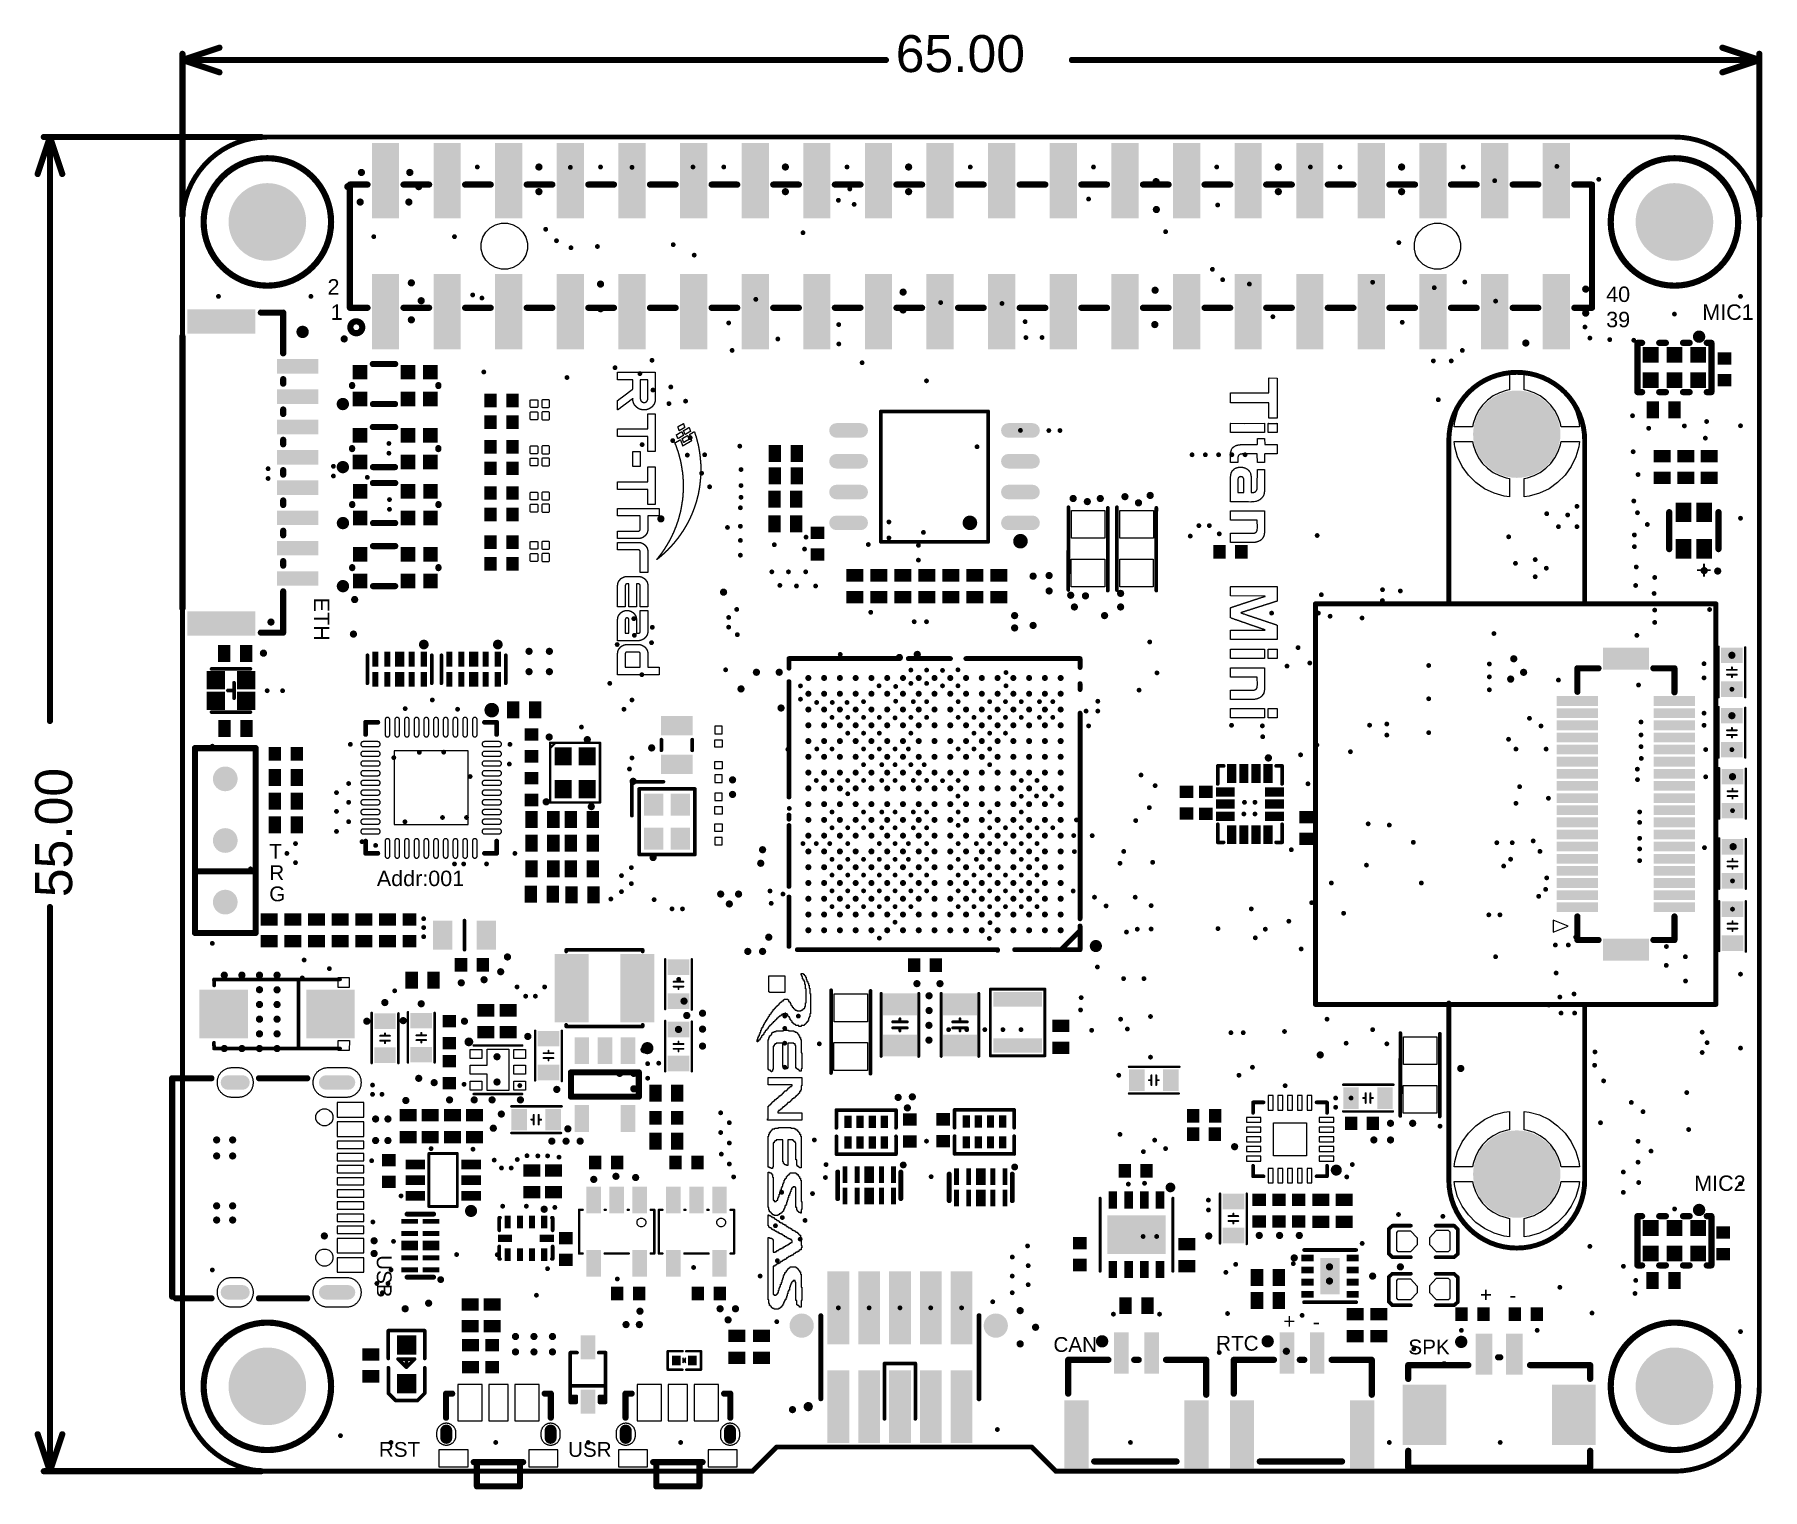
# Model space of a CAD drawing. Header units: inches. Extents: x -6.1 to 65.1, y -0.8 to 59.2.
import ezdxf

# ---------------------------------------------------------------- set-up
doc = ezdxf.new("R2010")
doc.units = ezdxf.units.IN
for name, color, linetype in [('Keep-Out Layer', 6, 'Continuous'), ('Mechanical 1', 6, 'Continuous'), ('Pad Holes', 156, 'Continuous'), ('Top Overlay', 2, 'Continuous'), ('Top Paste', 8, 'Continuous'), ('Via Holes', 16, 'Continuous')]:
    doc.layers.add(name, color=color, linetype=linetype)
doc.styles.add('Arial', font='', dxfattribs={"height": 0.2})
doc.styles.get('Arial').set_extended_font_data('Arial')

msp = doc.modelspace()

# ---------------------------------------------------------------- texts
at = {"layer": 'Top Overlay', "style": 'Arial'}
msp.add_text('65.00', height=1.524, dxfattribs=at).set_placement((29.402, 57.677))
for s, height, rotation, p in [('2', 0.635, 360, (5.981, 48.506)), ('40', 0.635, 360, (58.686, 48.201)), ('1', 0.635, 360, (6.108, 47.464)), ('39', 0.635, 360, (58.686, 47.16)), ('MIC1', 0.635, 360, (62.648, 47.464)), ('ETH', 0.635, 270, (5.422, 36.009)), ('55.00', 1.524, 90, (-4.547, 23.666)), ('T', 0.61, 360, (3.579, 25.248)), ('R', 0.61, 360, (3.579, 24.371)), ('Addr:001', 0.635, 360, (8.013, 24.122)), ('G', 0.61, 360, (3.579, 23.495)), ('MIC2', 0.635, 360, (62.314, 11.556)), ('USB', 0.6096, 270, (8.013, 8.907)), ('+', 0.61, 360, (53.479, 6.977)), ('-', 0.61, 360, (54.698, 6.951)), ('+', 0.61, 360, (45.376, 5.885)), ('-', 0.61, 360, (46.596, 5.859)), ('CAN', 0.6096, 360, (35.902, 4.919)), ('RTC', 0.6096, 360, (42.608, 4.97)), ('SPK', 0.6096, 360, (50.533, 4.818)), ('RST', 0.6096, 360, (8.096, 0.594)), ('USR', 0.6096, 360, (15.894, 0.594))]:
    msp.add_text(s, height=height, rotation=rotation, dxfattribs=at).set_placement(p)

# ---------------------------------------------------------------- blocks, each defined once
blk = doc.blocks.new('R0402_1')
at = {"layer": 'Top Paste'}
for points in [[(-0.705, -0.35), (-0.705, 0.35), (-0.195, 0.35), (-0.195, -0.35)], [(0.195, -0.35), (0.195, 0.35), (0.705, 0.35), (0.705, -0.35)]]:
    blk.add_hatch(color=8, dxfattribs=at).paths.add_polyline_path(points)
blk = doc.blocks.new('SMD_NUT_M2X5_56X3_1_53MM_2')
at = {"layer": 'Pad Holes'}
h = blk.add_hatch(color=7, dxfattribs=at)
edge = h.paths.add_edge_path()
edge.add_arc((0, 0), 1.8, 0, 360)
at = {"layer": 'Top Paste'}
for p, q in [((-1.684, 1.993), (-1.329, 2.246)), ((-1.329, 2.246), (-0.936, 2.436)), ((-0.936, 2.436), (-0.517, 2.557)), ((-0.517, 2.557), (-0.3, 2.583)), ((-0.3, 2.583), (-0.3, 2.583)), ((-0.3, 2.583), (-0.3, 1.826)), ((0.3, 1.826), (0.3, 2.583)), ((0.3, 2.583), (0.517, 2.557)), ((0.517, 2.557), (0.936, 2.436)), ((0.936, 2.436), (1.329, 2.246)), ((1.329, 2.246), (1.684, 1.993)), ((-2.246, 1.329), (-1.993, 1.684)), ((-1.993, 1.684), (-1.684, 1.993)), ((-0.97, 1.575), (-1.202, 1.406)), ((-0.714, 1.707), (-0.97, 1.575)), ((-0.441, 1.797), (-0.714, 1.707)), ((-0.3, 1.826), (-0.441, 1.797)), ((0.441, 1.797), (0.3, 1.826)), ((0.3, 1.826), (0.3, 1.826)), ((0.714, 1.707), (0.441, 1.797)), ((0.97, 1.575), (0.714, 1.707)), ((1.202, 1.406), (0.97, 1.575)), ((1.684, 1.993), (1.993, 1.684)), ((1.993, 1.684), (2.246, 1.329)), ((-2.557, 0.517), (-2.436, 0.936)), ((-2.436, 0.936), (-2.246, 1.329)), ((-1.707, 0.714), (-1.797, 0.441)), ((-1.575, 0.97), (-1.707, 0.714)), ((-1.406, 1.202), (-1.575, 0.97)), ((-1.202, 1.406), (-1.406, 1.202)), ((1.406, 1.202), (1.202, 1.406)), ((1.575, 0.97), (1.406, 1.202)), ((1.707, 0.714), (1.575, 0.97)), ((1.797, 0.441), (1.707, 0.714)), ((2.246, 1.329), (2.436, 0.936)), ((2.436, 0.936), (2.557, 0.517)), ((-2.583, 0.3), (-2.557, 0.517)), ((-1.826, 0.3), (-2.583, 0.3)), ((-1.797, 0.441), (-1.826, 0.3)), ((-1.826, 0.3), (-1.826, 0.3)), ((1.826, 0.3), (1.797, 0.441)), ((2.583, 0.3), (1.826, 0.3)), ((2.557, 0.517), (2.583, 0.3)), ((2.583, 0.3), (2.583, 0.3)), ((-2.557, -0.517), (-2.583, -0.3)), ((-2.583, -0.3), (-2.583, -0.3)), ((-2.583, -0.3), (-1.826, -0.3)), ((-2.436, -0.936), (-2.557, -0.517)), ((-1.826, -0.3), (-1.797, -0.441)), ((-1.797, -0.441), (-1.707, -0.714)), ((1.707, -0.714), (1.797, -0.441)), ((1.797, -0.441), (1.826, -0.3)), ((1.826, -0.3), (2.583, -0.3)), ((1.826, -0.3), (1.826, -0.3)), ((2.557, -0.517), (2.436, -0.936)), ((2.583, -0.3), (2.557, -0.517)), ((-2.246, -1.329), (-2.436, -0.936)), ((-1.993, -1.684), (-2.246, -1.329)), ((-1.707, -0.714), (-1.575, -0.97)), ((-1.575, -0.97), (-1.406, -1.202)), ((-1.406, -1.202), (-1.202, -1.406)), ((-1.202, -1.406), (-0.97, -1.575)), ((0.97, -1.575), (1.202, -1.406)), ((1.202, -1.406), (1.406, -1.202)), ((1.406, -1.202), (1.575, -0.97)), ((1.575, -0.97), (1.707, -0.714)), ((2.246, -1.329), (1.993, -1.684)), ((2.436, -0.936), (2.246, -1.329)), ((-1.684, -1.993), (-1.993, -1.684)), ((-1.329, -2.246), (-1.684, -1.993)), ((-0.97, -1.575), (-0.714, -1.707)), ((-0.714, -1.707), (-0.441, -1.797)), ((-0.441, -1.797), (-0.3, -1.826)), ((-0.3, -1.826), (-0.3, -2.583)), ((-0.3, -1.826), (-0.3, -1.826)), ((0.3, -1.826), (0.441, -1.797)), ((0.3, -2.583), (0.3, -1.826)), ((0.441, -1.797), (0.714, -1.707)), ((0.714, -1.707), (0.97, -1.575)), ((1.684, -1.993), (1.329, -2.246)), ((1.993, -1.684), (1.684, -1.993)), ((-0.936, -2.436), (-1.329, -2.246)), ((-0.517, -2.557), (-0.936, -2.436)), ((-0.3, -2.583), (-0.517, -2.557)), ((0.517, -2.557), (0.3, -2.583)), ((0.3, -2.583), (0.3, -2.583)), ((0.936, -2.436), (0.517, -2.557)), ((1.329, -2.246), (0.936, -2.436))]:
    blk.add_line(p, q, dxfattribs=at)
blk = doc.blocks.new('SMD_NUT_M2X5_56X3_1_53MM_3')
at = {"layer": 'Pad Holes'}
h = blk.add_hatch(color=7, dxfattribs=at)
edge = h.paths.add_edge_path()
edge.add_arc((0, 0), 1.8, 0, 360)
at = {"layer": 'Top Paste'}
for p, q in [((-1.684, 1.993), (-1.329, 2.246)), ((-1.329, 2.246), (-0.936, 2.436)), ((-0.936, 2.436), (-0.517, 2.557)), ((-0.517, 2.557), (-0.3, 2.583)), ((-0.3, 2.583), (-0.3, 2.583)), ((-0.3, 2.583), (-0.3, 1.826)), ((0.3, 1.826), (0.3, 2.583)), ((0.3, 2.583), (0.517, 2.557)), ((0.517, 2.557), (0.936, 2.436)), ((0.936, 2.436), (1.329, 2.246)), ((1.329, 2.246), (1.684, 1.993)), ((-2.246, 1.329), (-1.993, 1.684)), ((-1.993, 1.684), (-1.684, 1.993)), ((-0.97, 1.575), (-1.202, 1.406)), ((-0.714, 1.707), (-0.97, 1.575)), ((-0.441, 1.797), (-0.714, 1.707)), ((-0.3, 1.826), (-0.441, 1.797)), ((0.441, 1.797), (0.3, 1.826)), ((0.3, 1.826), (0.3, 1.826)), ((0.714, 1.707), (0.441, 1.797)), ((0.97, 1.575), (0.714, 1.707)), ((1.202, 1.406), (0.97, 1.575)), ((1.684, 1.993), (1.993, 1.684)), ((1.993, 1.684), (2.246, 1.329)), ((-2.557, 0.517), (-2.436, 0.936)), ((-2.436, 0.936), (-2.246, 1.329)), ((-1.707, 0.714), (-1.797, 0.441)), ((-1.575, 0.97), (-1.707, 0.714)), ((-1.406, 1.202), (-1.575, 0.97)), ((-1.202, 1.406), (-1.406, 1.202)), ((1.406, 1.202), (1.202, 1.406)), ((1.575, 0.97), (1.406, 1.202)), ((1.707, 0.714), (1.575, 0.97)), ((1.797, 0.441), (1.707, 0.714)), ((2.246, 1.329), (2.436, 0.936)), ((2.436, 0.936), (2.557, 0.517)), ((-2.583, 0.3), (-2.557, 0.517)), ((-1.826, 0.3), (-2.583, 0.3)), ((-1.797, 0.441), (-1.826, 0.3)), ((-1.826, 0.3), (-1.826, 0.3)), ((1.826, 0.3), (1.797, 0.441)), ((2.583, 0.3), (1.826, 0.3)), ((2.557, 0.517), (2.583, 0.3)), ((2.583, 0.3), (2.583, 0.3)), ((-2.557, -0.517), (-2.583, -0.3)), ((-2.583, -0.3), (-2.583, -0.3)), ((-2.583, -0.3), (-1.826, -0.3)), ((-2.436, -0.936), (-2.557, -0.517)), ((-1.826, -0.3), (-1.797, -0.441)), ((-1.797, -0.441), (-1.707, -0.714)), ((1.707, -0.714), (1.797, -0.441)), ((1.797, -0.441), (1.826, -0.3)), ((1.826, -0.3), (2.583, -0.3)), ((1.826, -0.3), (1.826, -0.3)), ((2.557, -0.517), (2.436, -0.936)), ((2.583, -0.3), (2.557, -0.517)), ((-2.246, -1.329), (-2.436, -0.936)), ((-1.993, -1.684), (-2.246, -1.329)), ((-1.707, -0.714), (-1.575, -0.97)), ((-1.575, -0.97), (-1.406, -1.202)), ((-1.406, -1.202), (-1.202, -1.406)), ((-1.202, -1.406), (-0.97, -1.575)), ((0.97, -1.575), (1.202, -1.406)), ((1.202, -1.406), (1.406, -1.202)), ((1.406, -1.202), (1.575, -0.97)), ((1.575, -0.97), (1.707, -0.714)), ((2.246, -1.329), (1.993, -1.684)), ((2.436, -0.936), (2.246, -1.329)), ((-1.684, -1.993), (-1.993, -1.684)), ((-1.329, -2.246), (-1.684, -1.993)), ((-0.97, -1.575), (-0.714, -1.707)), ((-0.714, -1.707), (-0.441, -1.797)), ((-0.441, -1.797), (-0.3, -1.826)), ((-0.3, -1.826), (-0.3, -2.583)), ((-0.3, -1.826), (-0.3, -1.826)), ((0.3, -1.826), (0.441, -1.797)), ((0.3, -2.583), (0.3, -1.826)), ((0.441, -1.797), (0.714, -1.707)), ((0.714, -1.707), (0.97, -1.575)), ((1.684, -1.993), (1.329, -2.246)), ((1.993, -1.684), (1.684, -1.993)), ((-0.936, -2.436), (-1.329, -2.246)), ((-0.517, -2.557), (-0.936, -2.436)), ((-0.3, -2.583), (-0.517, -2.557)), ((0.517, -2.557), (0.3, -2.583)), ((0.3, -2.583), (0.3, -2.583)), ((0.936, -2.436), (0.517, -2.557)), ((1.329, -2.246), (0.936, -2.436))]:
    blk.add_line(p, q, dxfattribs=at)
blk = doc.blocks.new('HDR_SMD_40P_P2_54_V_M_R2_C20_S7_8_EH_4')
at = {"layer": 'Top Paste'}
for points in [[(-24.691, 4.251), (-23.569, 4.251), (-23.569, 1.149), (-24.691, 1.149)], [(-22.151, 4.251), (-21.029, 4.251), (-21.029, 1.149), (-22.151, 1.149)], [(-18.489, 1.149), (-19.611, 1.149), (-19.611, 4.251), (-18.489, 4.251)], [(-15.949, 1.149), (-17.071, 1.149), (-17.071, 4.251), (-15.949, 4.251)], [(-13.409, 1.149), (-14.531, 1.149), (-14.531, 4.251), (-13.409, 4.251)], [(-10.869, 1.149), (-11.991, 1.149), (-11.991, 4.251), (-10.869, 4.251)], [(-8.329, 1.149), (-9.451, 1.149), (-9.451, 4.251), (-8.329, 4.251)], [(-5.789, 1.149), (-6.911, 1.149), (-6.911, 4.251), (-5.789, 4.251)], [(-3.249, 1.149), (-4.371, 1.149), (-4.371, 4.251), (-3.249, 4.251)], [(-0.709, 1.149), (-1.831, 1.149), (-1.831, 4.251), (-0.709, 4.251)], [(1.831, 1.149), (0.709, 1.149), (0.709, 4.251), (1.831, 4.251)], [(4.371, 1.149), (3.249, 1.149), (3.249, 4.251), (4.371, 4.251)], [(6.911, 1.149), (5.789, 1.149), (5.789, 4.251), (6.911, 4.251)], [(9.451, 1.149), (8.329, 1.149), (8.329, 4.251), (9.451, 4.251)], [(11.991, 1.149), (10.869, 1.149), (10.869, 4.251), (11.991, 4.251)], [(14.531, 1.149), (13.409, 1.149), (13.409, 4.251), (14.531, 4.251)], [(17.071, 1.149), (15.949, 1.149), (15.949, 4.251), (17.071, 4.251)], [(19.611, 1.149), (18.489, 1.149), (18.489, 4.251), (19.611, 4.251)], [(22.151, 1.149), (21.029, 1.149), (21.029, 4.251), (22.151, 4.251)], [(24.691, 1.149), (23.569, 1.149), (23.569, 4.251), (24.691, 4.251)], [(-24.691, -1.149), (-23.569, -1.149), (-23.569, -4.251), (-24.691, -4.251)], [(-22.151, -1.149), (-21.029, -1.149), (-21.029, -4.251), (-22.151, -4.251)], [(-18.489, -4.251), (-19.611, -4.251), (-19.611, -1.149), (-18.489, -1.149)], [(-15.949, -4.251), (-17.071, -4.251), (-17.071, -1.149), (-15.949, -1.149)], [(-13.409, -4.251), (-14.531, -4.251), (-14.531, -1.149), (-13.409, -1.149)], [(-10.869, -4.251), (-11.991, -4.251), (-11.991, -1.149), (-10.869, -1.149)], [(-8.329, -4.251), (-9.451, -4.251), (-9.451, -1.149), (-8.329, -1.149)], [(-5.789, -4.251), (-6.911, -4.251), (-6.911, -1.149), (-5.789, -1.149)], [(-3.249, -4.251), (-4.371, -4.251), (-4.371, -1.149), (-3.249, -1.149)], [(-0.709, -4.251), (-1.831, -4.251), (-1.831, -1.149), (-0.709, -1.149)], [(1.831, -4.251), (0.709, -4.251), (0.709, -1.149), (1.831, -1.149)], [(4.371, -4.251), (3.249, -4.251), (3.249, -1.149), (4.371, -1.149)], [(6.911, -4.251), (5.789, -4.251), (5.789, -1.149), (6.911, -1.149)], [(9.451, -4.251), (8.329, -4.251), (8.329, -1.149), (9.451, -1.149)], [(11.991, -4.251), (10.869, -4.251), (10.869, -1.149), (11.991, -1.149)], [(14.531, -4.251), (13.409, -4.251), (13.409, -1.149), (14.531, -1.149)], [(17.071, -4.251), (15.949, -4.251), (15.949, -1.149), (17.071, -1.149)], [(19.611, -4.251), (18.489, -4.251), (18.489, -1.149), (19.611, -1.149)], [(22.151, -4.251), (21.029, -4.251), (21.029, -1.149), (22.151, -1.149)], [(24.691, -4.251), (23.569, -4.251), (23.569, -1.149), (24.691, -1.149)]]:
    blk.add_hatch(color=8, dxfattribs=at).paths.add_polyline_path(points)
at = {"layer": 'Keep-Out Layer'}
for p, q in [((-19.99, 0.583), (-19.813, 0.76)), ((-19.99, 0.583), (-19.813, 0.76)), ((-19.813, 0.76), (-19.597, 0.885)), ((-19.813, 0.76), (-19.597, 0.885)), ((-19.597, 0.885), (-19.355, 0.95)), ((-19.597, 0.885), (-19.355, 0.95)), ((-19.355, 0.95), (-19.105, 0.95)), ((-19.355, 0.95), (-19.105, 0.95)), ((-19.105, 0.95), (-18.863, 0.885)), ((-19.105, 0.95), (-18.863, 0.885)), ((-18.863, 0.885), (-18.647, 0.76)), ((-18.863, 0.885), (-18.647, 0.76)), ((-18.647, 0.76), (-18.47, 0.583)), ((-18.647, 0.76), (-18.47, 0.583)), ((18.47, 0.583), (18.647, 0.76)), ((18.47, 0.583), (18.647, 0.76)), ((18.647, 0.76), (18.863, 0.885)), ((18.647, 0.76), (18.863, 0.885)), ((18.863, 0.885), (19.105, 0.95)), ((18.863, 0.885), (19.105, 0.95)), ((19.105, 0.95), (19.355, 0.95)), ((19.105, 0.95), (19.355, 0.95)), ((19.355, 0.95), (19.597, 0.885)), ((19.355, 0.95), (19.597, 0.885)), ((19.597, 0.885), (19.813, 0.76)), ((19.597, 0.885), (19.813, 0.76)), ((19.813, 0.76), (19.99, 0.583)), ((19.813, 0.76), (19.99, 0.583)), ((-20.18, 0.125), (-20.115, 0.367)), ((-20.18, 0.125), (-20.115, 0.367)), ((-20.18, 0), (-20.18, 0.125)), ((-20.18, 0), (-20.18, 0.125)), ((-20.18, -0.125), (-20.18, 0)), ((-20.18, -0.125), (-20.18, 0)), ((-20.115, 0.367), (-19.99, 0.583)), ((-20.115, 0.367), (-19.99, 0.583)), ((-18.47, 0.583), (-18.345, 0.367)), ((-18.47, 0.583), (-18.345, 0.367)), ((-18.345, 0.367), (-18.28, 0.125)), ((-18.345, 0.367), (-18.28, 0.125)), ((-18.28, 0.125), (-18.28, 0)), ((-18.28, 0.125), (-18.28, 0)), ((-18.28, 0), (-18.28, 0)), ((-18.28, 0), (-18.28, -0.125)), ((-18.28, 0), (-18.28, 0)), ((-18.28, 0), (-18.28, 0)), ((-18.28, 0), (-18.28, -0.125)), ((-18.28, 0), (-18.28, 0)), ((18.28, 0.125), (18.345, 0.367)), ((18.28, 0.125), (18.345, 0.367)), ((18.28, 0), (18.28, 0.125)), ((18.28, 0), (18.28, 0.125)), ((18.28, -0.125), (18.28, 0)), ((18.28, -0.125), (18.28, 0)), ((18.345, 0.367), (18.47, 0.583)), ((18.345, 0.367), (18.47, 0.583)), ((19.99, 0.583), (20.115, 0.367)), ((19.99, 0.583), (20.115, 0.367)), ((20.115, 0.367), (20.18, 0.125)), ((20.115, 0.367), (20.18, 0.125)), ((20.18, 0.125), (20.18, 0)), ((20.18, 0.125), (20.18, 0)), ((20.18, 0), (20.18, 0)), ((20.18, 0), (20.18, -0.125)), ((20.18, 0), (20.18, 0)), ((20.18, 0), (20.18, 0)), ((20.18, 0), (20.18, -0.125)), ((20.18, 0), (20.18, 0)), ((-20.115, -0.367), (-20.18, -0.125)), ((-20.115, -0.367), (-20.18, -0.125)), ((-19.99, -0.583), (-20.115, -0.367)), ((-19.99, -0.583), (-20.115, -0.367)), ((-19.813, -0.76), (-19.99, -0.583)), ((-19.813, -0.76), (-19.99, -0.583)), ((-18.47, -0.583), (-18.647, -0.76)), ((-18.47, -0.583), (-18.647, -0.76)), ((-18.345, -0.367), (-18.47, -0.583)), ((-18.345, -0.367), (-18.47, -0.583)), ((-18.28, -0.125), (-18.345, -0.367)), ((-18.28, -0.125), (-18.345, -0.367)), ((18.345, -0.367), (18.28, -0.125)), ((18.345, -0.367), (18.28, -0.125)), ((18.47, -0.583), (18.345, -0.367)), ((18.47, -0.583), (18.345, -0.367)), ((18.647, -0.76), (18.47, -0.583)), ((18.647, -0.76), (18.47, -0.583)), ((19.99, -0.583), (19.813, -0.76)), ((19.99, -0.583), (19.813, -0.76)), ((20.115, -0.367), (19.99, -0.583)), ((20.115, -0.367), (19.99, -0.583)), ((20.18, -0.125), (20.115, -0.367)), ((20.18, -0.125), (20.115, -0.367)), ((-19.597, -0.885), (-19.813, -0.76)), ((-19.597, -0.885), (-19.813, -0.76)), ((-19.355, -0.95), (-19.597, -0.885)), ((-19.355, -0.95), (-19.597, -0.885)), ((-19.105, -0.95), (-19.355, -0.95)), ((-19.105, -0.95), (-19.355, -0.95)), ((-18.863, -0.885), (-19.105, -0.95)), ((-18.863, -0.885), (-19.105, -0.95)), ((-18.647, -0.76), (-18.863, -0.885)), ((-18.647, -0.76), (-18.863, -0.885)), ((18.863, -0.885), (18.647, -0.76)), ((18.863, -0.885), (18.647, -0.76)), ((19.105, -0.95), (18.863, -0.885)), ((19.105, -0.95), (18.863, -0.885)), ((19.355, -0.95), (19.105, -0.95)), ((19.355, -0.95), (19.105, -0.95)), ((19.597, -0.885), (19.355, -0.95)), ((19.597, -0.885), (19.355, -0.95)), ((19.813, -0.76), (19.597, -0.885)), ((19.813, -0.76), (19.597, -0.885))]:
    blk.add_line(p, q, dxfattribs=at)
for points, const_width in [([(-18.28, 0, 1), (-20.18, 0, 1)], 0.00254), ([(20.18, 0, 1), (18.28, 0, 1)], 0.00254), ([(-20.18, 0, 1), (-20.179, 0, 1)], 0.00127), ([(-18.28, 0, 1), (-18.279, 0, 1)], 0.00127), ([(18.279, 0, 1), (18.281, 0, 1)], 0.00127), ([(20.179, 0, 1), (20.181, 0, 1)], 0.00127)]:
    blk.add_lwpolyline(points, format="xyb", close=True, dxfattribs=dict(at, const_width=const_width))
at = {"layer": 'Mechanical 1'}
for points, const_width in [([(-18.28, 0, 1), (-20.18, 0, 1)], 0.00254), ([(20.18, 0, 1), (18.28, 0, 1)], 0.00254), ([(-20.18, 0, 1), (-20.179, 0, 1)], 0.00127), ([(-18.28, 0, 1), (-18.279, 0, 1)], 0.00127), ([(18.279, 0, 1), (18.281, 0, 1)], 0.00127), ([(20.179, 0, 1), (20.181, 0, 1)], 0.00127)]:
    blk.add_lwpolyline(points, format="xyb", close=True, dxfattribs=dict(at, const_width=const_width))
at = {"layer": 'Top Overlay', "const_width": 0.254}
for points in [[(-25.6, -2.54), (-25.6, 2.54)], [(-25.6, 2.54), (-24.871, 2.54)], [(-25.6, 2.54), (-24.871, 2.54)], [(-23.389, 2.54), (-22.331, 2.54)], [(-23.389, 2.54), (-22.331, 2.54)], [(-20.849, 2.54), (-19.791, 2.54)], [(-20.849, 2.54), (-19.791, 2.54)], [(-18.309, 2.54), (-17.251, 2.54)], [(-18.309, 2.54), (-17.251, 2.54)], [(-15.769, 2.54), (-14.711, 2.54)], [(-15.769, 2.54), (-14.711, 2.54)], [(-13.229, 2.54), (-12.171, 2.54)], [(-13.229, 2.54), (-12.171, 2.54)], [(-10.689, 2.54), (-9.631, 2.54)], [(-10.689, 2.54), (-9.631, 2.54)], [(-8.149, 2.54), (-7.091, 2.54)], [(-8.149, 2.54), (-7.091, 2.54)], [(-5.609, 2.54), (-4.551, 2.54)], [(-5.609, 2.54), (-4.551, 2.54)], [(-3.069, 2.54), (-2.011, 2.54)], [(-3.069, 2.54), (-2.011, 2.54)], [(-0.529, 2.54), (0.529, 2.54)], [(-0.529, 2.54), (0.529, 2.54)], [(2.011, 2.54), (3.069, 2.54)], [(2.011, 2.54), (3.069, 2.54)], [(4.551, 2.54), (5.609, 2.54)], [(4.551, 2.54), (5.609, 2.54)], [(7.091, 2.54), (8.149, 2.54)], [(7.091, 2.54), (8.149, 2.54)], [(9.631, 2.54), (10.689, 2.54)], [(9.631, 2.54), (10.689, 2.54)], [(12.171, 2.54), (13.229, 2.54)], [(12.171, 2.54), (13.229, 2.54)], [(14.711, 2.54), (15.769, 2.54)], [(14.711, 2.54), (15.769, 2.54)], [(17.251, 2.54), (18.309, 2.54)], [(17.251, 2.54), (18.309, 2.54)], [(19.791, 2.54), (20.849, 2.54)], [(19.791, 2.54), (20.849, 2.54)], [(22.331, 2.54), (23.389, 2.54)], [(22.331, 2.54), (23.389, 2.54)], [(24.871, 2.54), (25.6, 2.54)], [(24.871, 2.54), (25.6, 2.54)], [(25.6, -2.54), (25.6, 2.54)], [(-25.6, -2.54), (-24.871, -2.54)], [(-25.6, -2.54), (-24.871, -2.54)], [(-23.389, -2.54), (-22.331, -2.54)], [(-23.389, -2.54), (-22.331, -2.54)], [(-20.849, -2.54), (-19.791, -2.54)], [(-20.849, -2.54), (-19.791, -2.54)], [(-18.309, -2.54), (-17.251, -2.54)], [(-18.309, -2.54), (-17.251, -2.54)], [(-15.769, -2.54), (-14.711, -2.54)], [(-15.769, -2.54), (-14.711, -2.54)], [(-13.229, -2.54), (-12.171, -2.54)], [(-13.229, -2.54), (-12.171, -2.54)], [(-10.689, -2.54), (-9.631, -2.54)], [(-10.689, -2.54), (-9.631, -2.54)], [(-8.149, -2.54), (-7.091, -2.54)], [(-8.149, -2.54), (-7.091, -2.54)], [(-5.609, -2.54), (-4.551, -2.54)], [(-5.609, -2.54), (-4.551, -2.54)], [(-3.069, -2.54), (-2.011, -2.54)], [(-3.069, -2.54), (-2.011, -2.54)], [(-0.529, -2.54), (0.529, -2.54)], [(-0.529, -2.54), (0.529, -2.54)], [(2.011, -2.54), (3.069, -2.54)], [(2.011, -2.54), (3.069, -2.54)], [(4.551, -2.54), (5.609, -2.54)], [(4.551, -2.54), (5.609, -2.54)], [(7.091, -2.54), (8.149, -2.54)], [(7.091, -2.54), (8.149, -2.54)], [(9.631, -2.54), (10.689, -2.54)], [(9.631, -2.54), (10.689, -2.54)], [(12.171, -2.54), (13.229, -2.54)], [(12.171, -2.54), (13.229, -2.54)], [(14.711, -2.54), (15.769, -2.54)], [(14.711, -2.54), (15.769, -2.54)], [(17.251, -2.54), (18.309, -2.54)], [(17.251, -2.54), (18.309, -2.54)], [(19.791, -2.54), (20.849, -2.54)], [(19.791, -2.54), (20.849, -2.54)], [(22.331, -2.54), (23.389, -2.54)], [(22.331, -2.54), (23.389, -2.54)], [(24.871, -2.54), (25.6, -2.54)], [(24.871, -2.54), (25.6, -2.54)]]:
    blk.add_lwpolyline(points, dxfattribs=at)
at = {"layer": 'Top Overlay'}
for points, const_width in [([(-25.663, 2.54, 1), (-25.536, 2.54, 1)], 0.127), ([(-25.663, 2.54, 1), (-25.536, 2.54, 1)], 0.127), ([(-25.663, 2.54, 1), (-25.536, 2.54, 1)], 0.127), ([(-24.935, 2.54, 1), (-24.808, 2.54, 1)], 0.127), ([(-24.935, 2.54, 1), (-24.808, 2.54, 1)], 0.127), ([(-23.452, 2.54, 1), (-23.325, 2.54, 1)], 0.127), ([(-23.452, 2.54, 1), (-23.325, 2.54, 1)], 0.127), ([(-22.395, 2.54, 1), (-22.268, 2.54, 1)], 0.127), ([(-22.395, 2.54, 1), (-22.268, 2.54, 1)], 0.127), ([(-20.912, 2.54, 1), (-20.785, 2.54, 1)], 0.127), ([(-20.912, 2.54, 1), (-20.785, 2.54, 1)], 0.127), ([(-19.855, 2.54, 1), (-19.728, 2.54, 1)], 0.127), ([(-19.855, 2.54, 1), (-19.728, 2.54, 1)], 0.127), ([(-18.372, 2.54, 1), (-18.245, 2.54, 1)], 0.127), ([(-18.372, 2.54, 1), (-18.245, 2.54, 1)], 0.127), ([(-17.315, 2.54, 1), (-17.188, 2.54, 1)], 0.127), ([(-17.315, 2.54, 1), (-17.188, 2.54, 1)], 0.127), ([(-15.832, 2.54, 1), (-15.705, 2.54, 1)], 0.127), ([(-15.832, 2.54, 1), (-15.705, 2.54, 1)], 0.127), ([(-14.775, 2.54, 1), (-14.648, 2.54, 1)], 0.127), ([(-14.775, 2.54, 1), (-14.648, 2.54, 1)], 0.127), ([(-13.292, 2.54, 1), (-13.165, 2.54, 1)], 0.127), ([(-13.292, 2.54, 1), (-13.165, 2.54, 1)], 0.127), ([(-12.235, 2.54, 1), (-12.108, 2.54, 1)], 0.127), ([(-12.235, 2.54, 1), (-12.108, 2.54, 1)], 0.127), ([(-10.752, 2.54, 1), (-10.625, 2.54, 1)], 0.127), ([(-10.752, 2.54, 1), (-10.625, 2.54, 1)], 0.127), ([(-9.695, 2.54, 1), (-9.568, 2.54, 1)], 0.127), ([(-9.695, 2.54, 1), (-9.568, 2.54, 1)], 0.127), ([(-8.212, 2.54, 1), (-8.085, 2.54, 1)], 0.127), ([(-8.212, 2.54, 1), (-8.085, 2.54, 1)], 0.127), ([(-7.155, 2.54, 1), (-7.028, 2.54, 1)], 0.127), ([(-7.155, 2.54, 1), (-7.028, 2.54, 1)], 0.127), ([(-5.672, 2.54, 1), (-5.545, 2.54, 1)], 0.127), ([(-5.672, 2.54, 1), (-5.545, 2.54, 1)], 0.127), ([(-4.615, 2.54, 1), (-4.488, 2.54, 1)], 0.127), ([(-4.615, 2.54, 1), (-4.488, 2.54, 1)], 0.127), ([(-3.132, 2.54, 1), (-3.005, 2.54, 1)], 0.127), ([(-3.132, 2.54, 1), (-3.005, 2.54, 1)], 0.127), ([(-2.075, 2.54, 1), (-1.948, 2.54, 1)], 0.127), ([(-2.075, 2.54, 1), (-1.948, 2.54, 1)], 0.127), ([(-0.592, 2.54, 1), (-0.465, 2.54, 1)], 0.127), ([(-0.592, 2.54, 1), (-0.465, 2.54, 1)], 0.127), ([(0.465, 2.54, 1), (0.592, 2.54, 1)], 0.127), ([(0.465, 2.54, 1), (0.592, 2.54, 1)], 0.127), ([(1.948, 2.54, 1), (2.075, 2.54, 1)], 0.127), ([(1.948, 2.54, 1), (2.075, 2.54, 1)], 0.127), ([(3.005, 2.54, 1), (3.132, 2.54, 1)], 0.127), ([(3.005, 2.54, 1), (3.132, 2.54, 1)], 0.127), ([(4.488, 2.54, 1), (4.615, 2.54, 1)], 0.127), ([(4.488, 2.54, 1), (4.615, 2.54, 1)], 0.127), ([(5.545, 2.54, 1), (5.672, 2.54, 1)], 0.127), ([(5.545, 2.54, 1), (5.672, 2.54, 1)], 0.127), ([(7.028, 2.54, 1), (7.155, 2.54, 1)], 0.127), ([(7.028, 2.54, 1), (7.155, 2.54, 1)], 0.127), ([(8.085, 2.54, 1), (8.212, 2.54, 1)], 0.127), ([(8.085, 2.54, 1), (8.212, 2.54, 1)], 0.127), ([(9.568, 2.54, 1), (9.695, 2.54, 1)], 0.127), ([(9.568, 2.54, 1), (9.695, 2.54, 1)], 0.127), ([(10.625, 2.54, 1), (10.752, 2.54, 1)], 0.127), ([(10.625, 2.54, 1), (10.752, 2.54, 1)], 0.127), ([(12.108, 2.54, 1), (12.235, 2.54, 1)], 0.127), ([(12.108, 2.54, 1), (12.235, 2.54, 1)], 0.127), ([(13.165, 2.54, 1), (13.292, 2.54, 1)], 0.127), ([(13.165, 2.54, 1), (13.292, 2.54, 1)], 0.127), ([(14.648, 2.54, 1), (14.775, 2.54, 1)], 0.127), ([(14.648, 2.54, 1), (14.775, 2.54, 1)], 0.127), ([(15.705, 2.54, 1), (15.832, 2.54, 1)], 0.127), ([(15.705, 2.54, 1), (15.832, 2.54, 1)], 0.127), ([(17.188, 2.54, 1), (17.315, 2.54, 1)], 0.127), ([(17.188, 2.54, 1), (17.315, 2.54, 1)], 0.127), ([(18.245, 2.54, 1), (18.372, 2.54, 1)], 0.127), ([(18.245, 2.54, 1), (18.372, 2.54, 1)], 0.127), ([(19.728, 2.54, 1), (19.855, 2.54, 1)], 0.127), ([(19.728, 2.54, 1), (19.855, 2.54, 1)], 0.127), ([(20.785, 2.54, 1), (20.912, 2.54, 1)], 0.127), ([(20.785, 2.54, 1), (20.912, 2.54, 1)], 0.127), ([(22.268, 2.54, 1), (22.395, 2.54, 1)], 0.127), ([(22.268, 2.54, 1), (22.395, 2.54, 1)], 0.127), ([(23.325, 2.54, 1), (23.452, 2.54, 1)], 0.127), ([(23.325, 2.54, 1), (23.452, 2.54, 1)], 0.127), ([(24.808, 2.54, 1), (24.935, 2.54, 1)], 0.127), ([(24.808, 2.54, 1), (24.935, 2.54, 1)], 0.127), ([(25.537, 2.54, 1), (25.664, 2.54, 1)], 0.127), ([(25.537, 2.54, 1), (25.664, 2.54, 1)], 0.127), ([(25.537, 2.54, 1), (25.664, 2.54, 1)], 0.127), ([(-25.663, -2.54, 1), (-25.536, -2.54, 1)], 0.127), ([(-25.663, -2.54, 1), (-25.536, -2.54, 1)], 0.127), ([(-25.663, -2.54, 1), (-25.536, -2.54, 1)], 0.127), ([(-24.935, -2.54, 1), (-24.808, -2.54, 1)], 0.127), ([(-24.935, -2.54, 1), (-24.808, -2.54, 1)], 0.127), ([(-23.452, -2.54, 1), (-23.325, -2.54, 1)], 0.127), ([(-23.452, -2.54, 1), (-23.325, -2.54, 1)], 0.127), ([(-22.395, -2.54, 1), (-22.268, -2.54, 1)], 0.127), ([(-22.395, -2.54, 1), (-22.268, -2.54, 1)], 0.127), ([(-20.912, -2.54, 1), (-20.785, -2.54, 1)], 0.127), ([(-20.912, -2.54, 1), (-20.785, -2.54, 1)], 0.127), ([(-19.855, -2.54, 1), (-19.728, -2.54, 1)], 0.127), ([(-19.855, -2.54, 1), (-19.728, -2.54, 1)], 0.127), ([(-18.372, -2.54, 1), (-18.245, -2.54, 1)], 0.127), ([(-18.372, -2.54, 1), (-18.245, -2.54, 1)], 0.127), ([(-17.315, -2.54, 1), (-17.188, -2.54, 1)], 0.127), ([(-17.315, -2.54, 1), (-17.188, -2.54, 1)], 0.127), ([(-15.832, -2.54, 1), (-15.705, -2.54, 1)], 0.127), ([(-15.832, -2.54, 1), (-15.705, -2.54, 1)], 0.127), ([(-14.775, -2.54, 1), (-14.648, -2.54, 1)], 0.127), ([(-14.775, -2.54, 1), (-14.648, -2.54, 1)], 0.127), ([(-13.292, -2.54, 1), (-13.165, -2.54, 1)], 0.127), ([(-13.292, -2.54, 1), (-13.165, -2.54, 1)], 0.127), ([(-12.235, -2.54, 1), (-12.108, -2.54, 1)], 0.127), ([(-12.235, -2.54, 1), (-12.108, -2.54, 1)], 0.127), ([(-10.752, -2.54, 1), (-10.625, -2.54, 1)], 0.127), ([(-10.752, -2.54, 1), (-10.625, -2.54, 1)], 0.127), ([(-9.695, -2.54, 1), (-9.568, -2.54, 1)], 0.127), ([(-9.695, -2.54, 1), (-9.568, -2.54, 1)], 0.127), ([(-8.212, -2.54, 1), (-8.085, -2.54, 1)], 0.127), ([(-8.212, -2.54, 1), (-8.085, -2.54, 1)], 0.127), ([(-7.155, -2.54, 1), (-7.028, -2.54, 1)], 0.127), ([(-7.155, -2.54, 1), (-7.028, -2.54, 1)], 0.127), ([(-5.672, -2.54, 1), (-5.545, -2.54, 1)], 0.127), ([(-5.672, -2.54, 1), (-5.545, -2.54, 1)], 0.127), ([(-4.615, -2.54, 1), (-4.488, -2.54, 1)], 0.127), ([(-4.615, -2.54, 1), (-4.488, -2.54, 1)], 0.127), ([(-3.132, -2.54, 1), (-3.005, -2.54, 1)], 0.127), ([(-3.132, -2.54, 1), (-3.005, -2.54, 1)], 0.127), ([(-2.075, -2.54, 1), (-1.948, -2.54, 1)], 0.127), ([(-2.075, -2.54, 1), (-1.948, -2.54, 1)], 0.127), ([(-0.592, -2.54, 1), (-0.465, -2.54, 1)], 0.127), ([(-0.592, -2.54, 1), (-0.465, -2.54, 1)], 0.127), ([(0.465, -2.54, 1), (0.592, -2.54, 1)], 0.127), ([(0.465, -2.54, 1), (0.592, -2.54, 1)], 0.127), ([(1.948, -2.54, 1), (2.075, -2.54, 1)], 0.127), ([(1.948, -2.54, 1), (2.075, -2.54, 1)], 0.127), ([(3.005, -2.54, 1), (3.132, -2.54, 1)], 0.127), ([(3.005, -2.54, 1), (3.132, -2.54, 1)], 0.127), ([(4.488, -2.54, 1), (4.615, -2.54, 1)], 0.127), ([(4.488, -2.54, 1), (4.615, -2.54, 1)], 0.127), ([(5.545, -2.54, 1), (5.672, -2.54, 1)], 0.127), ([(5.545, -2.54, 1), (5.672, -2.54, 1)], 0.127), ([(7.028, -2.54, 1), (7.155, -2.54, 1)], 0.127), ([(7.028, -2.54, 1), (7.155, -2.54, 1)], 0.127), ([(8.085, -2.54, 1), (8.212, -2.54, 1)], 0.127), ([(8.085, -2.54, 1), (8.212, -2.54, 1)], 0.127), ([(9.568, -2.54, 1), (9.695, -2.54, 1)], 0.127), ([(9.568, -2.54, 1), (9.695, -2.54, 1)], 0.127), ([(10.625, -2.54, 1), (10.752, -2.54, 1)], 0.127), ([(10.625, -2.54, 1), (10.752, -2.54, 1)], 0.127), ([(12.108, -2.54, 1), (12.235, -2.54, 1)], 0.127), ([(12.108, -2.54, 1), (12.235, -2.54, 1)], 0.127), ([(13.165, -2.54, 1), (13.292, -2.54, 1)], 0.127), ([(13.165, -2.54, 1), (13.292, -2.54, 1)], 0.127), ([(14.648, -2.54, 1), (14.775, -2.54, 1)], 0.127), ([(14.648, -2.54, 1), (14.775, -2.54, 1)], 0.127), ([(15.705, -2.54, 1), (15.832, -2.54, 1)], 0.127), ([(15.705, -2.54, 1), (15.832, -2.54, 1)], 0.127), ([(17.188, -2.54, 1), (17.315, -2.54, 1)], 0.127), ([(17.188, -2.54, 1), (17.315, -2.54, 1)], 0.127), ([(18.245, -2.54, 1), (18.372, -2.54, 1)], 0.127), ([(18.245, -2.54, 1), (18.372, -2.54, 1)], 0.127), ([(19.728, -2.54, 1), (19.855, -2.54, 1)], 0.127), ([(19.728, -2.54, 1), (19.855, -2.54, 1)], 0.127), ([(20.785, -2.54, 1), (20.912, -2.54, 1)], 0.127), ([(20.785, -2.54, 1), (20.912, -2.54, 1)], 0.127), ([(22.268, -2.54, 1), (22.395, -2.54, 1)], 0.127), ([(22.268, -2.54, 1), (22.395, -2.54, 1)], 0.127), ([(23.325, -2.54, 1), (23.452, -2.54, 1)], 0.127), ([(23.325, -2.54, 1), (23.452, -2.54, 1)], 0.127), ([(24.808, -2.54, 1), (24.935, -2.54, 1)], 0.127), ([(24.808, -2.54, 1), (24.935, -2.54, 1)], 0.127), ([(25.537, -2.54, 1), (25.664, -2.54, 1)], 0.127), ([(25.537, -2.54, 1), (25.664, -2.54, 1)], 0.127), ([(25.537, -2.54, 1), (25.664, -2.54, 1)], 0.127), ([(-25.088, -3.343, 1), (-25.579, -3.343, 1)], 0.254), ([(-25.642, -3.343, 1), (-25.515, -3.343, 1)], 0.127), ([(-25.152, -3.343, 1), (-25.025, -3.343, 1)], 0.127)]:
    blk.add_lwpolyline(points, format="xyb", close=True, dxfattribs=dict(at, const_width=const_width))
blk = doc.blocks.new('DFN_8_L2_0_W2_0_P0_50_BL_EP1_5_5')
at = {"layer": 'Top Paste'}
for points in [[(-0.89, 1.18), (-0.61, 1.18), (-0.61, 0.675), (-0.89, 0.675)], [(-0.39, 1.18), (-0.11, 1.18), (-0.11, 0.675), (-0.39, 0.675)], [(0.11, 1.18), (0.39, 1.18), (0.39, 0.675), (0.11, 0.675)], [(0.61, 1.18), (0.89, 1.18), (0.89, 0.675), (0.61, 0.675)], [(-0.75, 0.4), (0.75, 0.4), (0.75, -0.4), (-0.75, -0.4)], [(-0.89, -0.675), (-0.61, -0.675), (-0.61, -1.18), (-0.89, -1.18)], [(-0.39, -0.675), (-0.11, -0.675), (-0.11, -1.18), (-0.39, -1.18)], [(0.11, -0.675), (0.39, -0.675), (0.39, -1.18), (0.11, -1.18)], [(0.61, -0.675), (0.89, -0.675), (0.89, -1.18), (0.61, -1.18)]]:
    blk.add_hatch(color=8, dxfattribs=at).paths.add_polyline_path(points)
at = {"layer": 'Top Overlay', "const_width": 0.152}
for points in [[(-1.076, -1.076), (-1.076, 1.076)], [(1.076, -1.076), (1.076, 1.076)]]:
    blk.add_lwpolyline(points, dxfattribs=at)
at = {"layer": 'Top Overlay'}
for points, const_width in [([(-1.114, 1.076, 1), (-1.038, 1.076, 1)], 0.0762), ([(1.038, 1.076, 1), (1.114, 1.076, 1)], 0.0762), ([(-1.114, -1.076, 1), (-1.038, -1.076, 1)], 0.0762), ([(-0.675, -1.48, 1), (-0.825, -1.48, 1)], 0.15), ([(-0.862, -1.48, 1), (-0.787, -1.48, 1)], 0.075), ([(-0.713, -1.48, 1), (-0.638, -1.48, 1)], 0.075), ([(1.038, -1.076, 1), (1.114, -1.076, 1)], 0.0762)]:
    blk.add_lwpolyline(points, format="xyb", close=True, dxfattribs=dict(at, const_width=const_width))
blk = doc.blocks.new('R0402_8')
at = {"layer": 'Top Paste'}
for points in [[(-0.705, -0.35), (-0.705, 0.35), (-0.195, 0.35), (-0.195, -0.35)], [(0.195, -0.35), (0.195, 0.35), (0.705, 0.35), (0.705, -0.35)]]:
    blk.add_hatch(color=8, dxfattribs=at).paths.add_polyline_path(points)
blk = doc.blocks.new('SD_CARD_TF_B_9')
at = {"layer": 'Pad Holes'}
h = blk.add_hatch(color=7, dxfattribs=at)
edge = h.paths.add_edge_path()
edge.add_arc((-0.8, -10.5), 0.5, 0, 360)
h = blk.add_hatch(color=7, dxfattribs=at)
edge = h.paths.add_edge_path()
edge.add_arc((7.2, -10.5), 0.5, 0, 360)
blk = doc.blocks.new('CONN_TH_2P_P1_25_XUNPU_WAFER_GH1_25_2PLB_10')
at = {"layer": 'Top Paste'}
for points in [[(-0.325, 0.825), (-0.925, 0.825), (-0.925, 2.525), (-0.325, 2.525)], [(0.925, 0.825), (0.325, 0.825), (0.325, 2.525), (0.925, 2.525)], [(-1.975, -3.075), (-2.975, -3.075), (-2.975, -0.275), (-1.975, -0.275)], [(2.975, -3.075), (1.975, -3.075), (1.975, -0.275), (2.975, -0.275)]]:
    blk.add_hatch(color=8, dxfattribs=at).paths.add_polyline_path(points)
at = {"layer": 'Top Overlay'}
for points, const_width in [([(-1.29, 2.159, 1), (-1.544, 2.159, 1)], 0.254), ([(-1.607, 2.159, 1), (-1.48, 2.159, 1)], 0.127), ([(-1.353, 2.159, 1), (-1.226, 2.159, 1)], 0.127), ([(-2.878, 1.397, 1), (-2.751, 1.397, 1)], 0.127), ([(-2.878, 1.397, 1), (-2.751, 1.397, 1)], 0.127), ([(-1.22, 1.397, 1), (-1.093, 1.397, 1)], 0.127), ([(-0.157, 1.397, 1), (-0.03, 1.397, 1)], 0.127), ([(0.03, 1.397, 1), (0.157, 1.397, 1)], 0.127), ([(1.154, 1.397, 1), (1.281, 1.397, 1)], 0.127), ([(2.811, 1.397, 1), (2.938, 1.397, 1)], 0.127), ([(2.811, 1.397, 1), (2.938, 1.397, 1)], 0.127), ([(-2.878, 0, 1), (-2.751, 0, 1)], 0.127), ([(2.811, -0.044, 1), (2.938, -0.044, 1)], 0.127), ([(-1.807, -2.794, 1), (-1.68, -2.794, 1)], 0.127), ([(1.587, -2.794, 1), (1.714, -2.794, 1)], 0.127)]:
    blk.add_lwpolyline(points, format="xyb", close=True, dxfattribs=dict(at, const_width=const_width))
at = {"layer": 'Top Overlay', "const_width": 0.254}
for points in [[(-2.814, 0), (-2.814, 1.397)], [(-2.814, 1.397), (-1.156, 1.397)], [(-0.094, 1.397), (0.094, 1.397)], [(1.217, 1.397), (2.875, 1.397)], [(2.875, -0.044), (2.875, 1.397)], [(-1.744, -2.794), (1.651, -2.794)]]:
    blk.add_lwpolyline(points, dxfattribs=at)
blk = doc.blocks.new('C0402_11')
at = {"layer": 'Top Paste'}
for points in [[(-0.705, -0.28), (-0.705, 0.28), (-0.195, 0.28), (-0.195, -0.28)], [(0.195, -0.28), (0.195, 0.28), (0.705, 0.28), (0.705, -0.28)]]:
    blk.add_hatch(color=8, dxfattribs=at).paths.add_polyline_path(points)
blk = doc.blocks.new('C0402_12')
at = {"layer": 'Top Paste'}
for points in [[(-0.705, -0.28), (-0.705, 0.28), (-0.195, 0.28), (-0.195, -0.28)], [(0.195, -0.28), (0.195, 0.28), (0.705, 0.28), (0.705, -0.28)]]:
    blk.add_hatch(color=8, dxfattribs=at).paths.add_polyline_path(points)
blk = doc.blocks.new('C0402_13')
at = {"layer": 'Top Paste'}
for points in [[(-0.705, -0.28), (-0.705, 0.28), (-0.195, 0.28), (-0.195, -0.28)], [(0.195, -0.28), (0.195, 0.28), (0.705, 0.28), (0.705, -0.28)]]:
    blk.add_hatch(color=8, dxfattribs=at).paths.add_polyline_path(points)
blk = doc.blocks.new('R0201_46')
at = {"layer": 'Top Paste'}
for p, q in [((-0.369, 0.162), (-0.393, 0.138)), ((-0.393, 0.138), (-0.393, -0.138)), ((-0.105, 0.162), (-0.369, 0.162)), ((-0.081, 0.138), (-0.105, 0.162)), ((-0.081, -0.138), (-0.081, 0.138)), ((0.081, 0.138), (0.105, 0.162)), ((0.081, -0.138), (0.081, 0.138)), ((0.105, 0.162), (0.369, 0.162)), ((0.369, 0.162), (0.393, 0.138)), ((0.393, 0.138), (0.393, -0.138)), ((-0.393, -0.138), (-0.369, -0.162)), ((-0.369, -0.162), (-0.105, -0.162)), ((-0.105, -0.162), (-0.081, -0.138)), ((-0.081, -0.138), (-0.081, -0.138)), ((0.081, -0.138), (0.081, -0.138)), ((0.105, -0.162), (0.081, -0.138)), ((0.369, -0.162), (0.105, -0.162)), ((0.393, -0.138), (0.369, -0.162))]:
    blk.add_line(p, q, dxfattribs=at)
blk = doc.blocks.new('R0201_47')
at = {"layer": 'Top Paste'}
for p, q in [((-0.369, 0.162), (-0.393, 0.138)), ((-0.393, 0.138), (-0.393, -0.138)), ((-0.105, 0.162), (-0.369, 0.162)), ((-0.081, 0.138), (-0.105, 0.162)), ((-0.081, -0.138), (-0.081, 0.138)), ((0.081, 0.138), (0.105, 0.162)), ((0.081, -0.138), (0.081, 0.138)), ((0.105, 0.162), (0.369, 0.162)), ((0.369, 0.162), (0.393, 0.138)), ((0.393, 0.138), (0.393, -0.138)), ((-0.393, -0.138), (-0.369, -0.162)), ((-0.369, -0.162), (-0.105, -0.162)), ((-0.105, -0.162), (-0.081, -0.138)), ((-0.081, -0.138), (-0.081, -0.138)), ((0.081, -0.138), (0.081, -0.138)), ((0.105, -0.162), (0.081, -0.138)), ((0.369, -0.162), (0.105, -0.162)), ((0.393, -0.138), (0.369, -0.162))]:
    blk.add_line(p, q, dxfattribs=at)
blk = doc.blocks.new('R0201_48')
at = {"layer": 'Top Paste'}
for p, q in [((-0.369, 0.162), (-0.393, 0.138)), ((-0.393, 0.138), (-0.393, -0.138)), ((-0.105, 0.162), (-0.369, 0.162)), ((-0.081, 0.138), (-0.105, 0.162)), ((-0.081, -0.138), (-0.081, 0.138)), ((0.081, 0.138), (0.105, 0.162)), ((0.081, -0.138), (0.081, 0.138)), ((0.105, 0.162), (0.369, 0.162)), ((0.369, 0.162), (0.393, 0.138)), ((0.393, 0.138), (0.393, -0.138)), ((-0.393, -0.138), (-0.369, -0.162)), ((-0.369, -0.162), (-0.105, -0.162)), ((-0.105, -0.162), (-0.081, -0.138)), ((-0.081, -0.138), (-0.081, -0.138)), ((0.081, -0.138), (0.081, -0.138)), ((0.105, -0.162), (0.081, -0.138)), ((0.369, -0.162), (0.105, -0.162)), ((0.393, -0.138), (0.369, -0.162))]:
    blk.add_line(p, q, dxfattribs=at)
blk = doc.blocks.new('R0201_49')
at = {"layer": 'Top Paste'}
for p, q in [((-0.369, 0.162), (-0.393, 0.138)), ((-0.393, 0.138), (-0.393, -0.138)), ((-0.105, 0.162), (-0.369, 0.162)), ((-0.081, 0.138), (-0.105, 0.162)), ((-0.081, -0.138), (-0.081, 0.138)), ((0.081, 0.138), (0.105, 0.162)), ((0.081, -0.138), (0.081, 0.138)), ((0.105, 0.162), (0.369, 0.162)), ((0.369, 0.162), (0.393, 0.138)), ((0.393, 0.138), (0.393, -0.138)), ((-0.393, -0.138), (-0.369, -0.162)), ((-0.369, -0.162), (-0.105, -0.162)), ((-0.105, -0.162), (-0.081, -0.138)), ((-0.081, -0.138), (-0.081, -0.138)), ((0.081, -0.138), (0.081, -0.138)), ((0.105, -0.162), (0.081, -0.138)), ((0.369, -0.162), (0.105, -0.162)), ((0.393, -0.138), (0.369, -0.162))]:
    blk.add_line(p, q, dxfattribs=at)
blk = doc.blocks.new('R0201_50')
at = {"layer": 'Top Paste'}
for p, q in [((-0.369, 0.162), (-0.393, 0.138)), ((-0.393, 0.138), (-0.393, -0.138)), ((-0.105, 0.162), (-0.369, 0.162)), ((-0.081, 0.138), (-0.105, 0.162)), ((-0.081, -0.138), (-0.081, 0.138)), ((0.081, 0.138), (0.105, 0.162)), ((0.081, -0.138), (0.081, 0.138)), ((0.105, 0.162), (0.369, 0.162)), ((0.369, 0.162), (0.393, 0.138)), ((0.393, 0.138), (0.393, -0.138)), ((-0.393, -0.138), (-0.369, -0.162)), ((-0.369, -0.162), (-0.105, -0.162)), ((-0.105, -0.162), (-0.081, -0.138)), ((-0.081, -0.138), (-0.081, -0.138)), ((0.081, -0.138), (0.081, -0.138)), ((0.105, -0.162), (0.081, -0.138)), ((0.369, -0.162), (0.105, -0.162)), ((0.393, -0.138), (0.369, -0.162))]:
    blk.add_line(p, q, dxfattribs=at)
blk = doc.blocks.new('R0201_51')
at = {"layer": 'Top Paste'}
for p, q in [((-0.369, 0.162), (-0.393, 0.138)), ((-0.393, 0.138), (-0.393, -0.138)), ((-0.105, 0.162), (-0.369, 0.162)), ((-0.081, 0.138), (-0.105, 0.162)), ((-0.081, -0.138), (-0.081, 0.138)), ((0.081, 0.138), (0.105, 0.162)), ((0.081, -0.138), (0.081, 0.138)), ((0.105, 0.162), (0.369, 0.162)), ((0.369, 0.162), (0.393, 0.138)), ((0.393, 0.138), (0.393, -0.138)), ((-0.393, -0.138), (-0.369, -0.162)), ((-0.369, -0.162), (-0.105, -0.162)), ((-0.105, -0.162), (-0.081, -0.138)), ((-0.081, -0.138), (-0.081, -0.138)), ((0.081, -0.138), (0.081, -0.138)), ((0.105, -0.162), (0.081, -0.138)), ((0.369, -0.162), (0.105, -0.162)), ((0.393, -0.138), (0.369, -0.162))]:
    blk.add_line(p, q, dxfattribs=at)
blk = doc.blocks.new('R0201_52')
at = {"layer": 'Top Paste'}
for p, q in [((-0.369, 0.162), (-0.393, 0.138)), ((-0.393, 0.138), (-0.393, -0.138)), ((-0.105, 0.162), (-0.369, 0.162)), ((-0.081, 0.138), (-0.105, 0.162)), ((-0.081, -0.138), (-0.081, 0.138)), ((0.081, 0.138), (0.105, 0.162)), ((0.081, -0.138), (0.081, 0.138)), ((0.105, 0.162), (0.369, 0.162)), ((0.369, 0.162), (0.393, 0.138)), ((0.393, 0.138), (0.393, -0.138)), ((-0.393, -0.138), (-0.369, -0.162)), ((-0.369, -0.162), (-0.105, -0.162)), ((-0.105, -0.162), (-0.081, -0.138)), ((-0.081, -0.138), (-0.081, -0.138)), ((0.081, -0.138), (0.081, -0.138)), ((0.105, -0.162), (0.081, -0.138)), ((0.369, -0.162), (0.105, -0.162)), ((0.393, -0.138), (0.369, -0.162))]:
    blk.add_line(p, q, dxfattribs=at)
blk = doc.blocks.new('R0201_53')
at = {"layer": 'Top Paste'}
for p, q in [((-0.369, 0.162), (-0.393, 0.138)), ((-0.393, 0.138), (-0.393, -0.138)), ((-0.105, 0.162), (-0.369, 0.162)), ((-0.081, 0.138), (-0.105, 0.162)), ((-0.081, -0.138), (-0.081, 0.138)), ((0.081, 0.138), (0.105, 0.162)), ((0.081, -0.138), (0.081, 0.138)), ((0.105, 0.162), (0.369, 0.162)), ((0.369, 0.162), (0.393, 0.138)), ((0.393, 0.138), (0.393, -0.138)), ((-0.393, -0.138), (-0.369, -0.162)), ((-0.369, -0.162), (-0.105, -0.162)), ((-0.105, -0.162), (-0.081, -0.138)), ((-0.081, -0.138), (-0.081, -0.138)), ((0.081, -0.138), (0.081, -0.138)), ((0.105, -0.162), (0.081, -0.138)), ((0.369, -0.162), (0.105, -0.162)), ((0.393, -0.138), (0.369, -0.162))]:
    blk.add_line(p, q, dxfattribs=at)
blk = doc.blocks.new('R0402_54')
at = {"layer": 'Top Paste'}
for points in [[(-0.705, -0.35), (-0.705, 0.35), (-0.195, 0.35), (-0.195, -0.35)], [(0.195, -0.35), (0.195, 0.35), (0.705, 0.35), (0.705, -0.35)]]:
    blk.add_hatch(color=8, dxfattribs=at).paths.add_polyline_path(points)
blk = doc.blocks.new('R0402_55')
at = {"layer": 'Top Paste'}
for points in [[(-0.705, -0.35), (-0.705, 0.35), (-0.195, 0.35), (-0.195, -0.35)], [(0.195, -0.35), (0.195, 0.35), (0.705, 0.35), (0.705, -0.35)]]:
    blk.add_hatch(color=8, dxfattribs=at).paths.add_polyline_path(points)
blk = doc.blocks.new('LED_SMD_4P_L1_6_W1_5_TJ_S1615CY6TGLC9Y2G_A5_56')
at = {"layer": 'Top Paste'}
for points in [[(-1.001, 0.801), (-0.249, 0.801), (-0.249, 0.049), (-1.001, 0.049)], [(0.249, 0.801), (1.001, 0.801), (1.001, 0.049), (0.249, 0.049)], [(-1.001, -0.049), (-0.249, -0.049), (-0.249, -0.801), (-1.001, -0.801)], [(0.249, -0.049), (1.001, -0.049), (1.001, -0.801), (0.249, -0.801)]]:
    blk.add_hatch(color=8, dxfattribs=at).paths.add_polyline_path(points)
at = {"layer": 'Top Overlay', "const_width": 0.152}
for points in [[(-0.8, 0.889), (0.8, 0.889)], [(-0.127, 0), (0.127, 0)], [(0.127, -0.317), (0.127, 0.318)], [(-0.8, -0.889), (0.8, -0.889)]]:
    blk.add_lwpolyline(points, dxfattribs=at)
at = {"layer": 'Top Overlay', "const_width": 0.076}
for points in [[(-0.838, 0.889, 1), (-0.762, 0.889, 1)], [(0.762, 0.889, 1), (0.838, 0.889, 1)], [(-0.165, 0, 1), (-0.089, 0, 1)], [(0.089, 0.318, 1), (0.165, 0.318, 1)], [(0.089, 0, 1), (0.165, 0, 1)], [(0.089, -0.317, 1), (0.165, -0.317, 1)], [(-0.838, -0.889, 1), (-0.762, -0.889, 1)], [(0.762, -0.889, 1), (0.838, -0.889, 1)]]:
    blk.add_lwpolyline(points, format="xyb", close=True, dxfattribs=at)
blk = doc.blocks.new('CONN_SMD_8P_P1_25_XUNPU_WAFER_GH1_25_8PWB_57')
at = {"layer": 'Top Paste'}
for points in [[(-4.675, 2.425), (-4.075, 2.425), (-4.075, 0.725), (-4.675, 0.725)], [(-3.425, 2.425), (-2.825, 2.425), (-2.825, 0.725), (-3.425, 0.725)], [(-2.175, 2.425), (-1.575, 2.425), (-1.575, 0.725), (-2.175, 0.725)], [(-0.925, 2.425), (-0.325, 2.425), (-0.325, 0.725), (-0.925, 0.725)], [(0.325, 2.425), (0.925, 2.425), (0.925, 0.725), (0.325, 0.725)], [(1.575, 2.425), (2.175, 2.425), (2.175, 0.725), (1.575, 0.725)], [(2.825, 2.425), (3.425, 2.425), (3.425, 0.725), (2.825, 0.725)], [(4.075, 2.425), (4.675, 2.425), (4.675, 0.725), (4.075, 0.725)], [(-6.725, -0.175), (-5.725, -0.175), (-5.725, -2.975), (-6.725, -2.975)], [(5.725, -0.175), (6.725, -0.175), (6.725, -2.975), (5.725, -2.975)]]:
    blk.add_hatch(color=8, dxfattribs=at).paths.add_polyline_path(points)
at = {"layer": 'Top Overlay'}
for points, const_width in [([(-5.664, 1.778, 1), (-5.918, 1.778, 1)], 0.254), ([(-5.982, 1.778, 1), (-5.855, 1.778, 1)], 0.127), ([(-5.728, 1.778, 1), (-5.601, 1.778, 1)], 0.127), ([(-6.652, 0.978, 1), (-6.525, 0.978, 1)], 0.127), ([(-6.652, 0.978, 1), (-6.525, 0.978, 1)], 0.127), ([(-4.97, 0.978, 1), (-4.843, 0.978, 1)], 0.127), ([(-3.908, 0.978, 1), (-3.781, 0.978, 1)], 0.127), ([(-3.72, 0.978, 1), (-3.593, 0.978, 1)], 0.127), ([(-2.658, 0.978, 1), (-2.531, 0.978, 1)], 0.127), ([(-2.47, 0.978, 1), (-2.343, 0.978, 1)], 0.127), ([(-1.408, 0.978, 1), (-1.281, 0.978, 1)], 0.127), ([(-1.22, 0.978, 1), (-1.093, 0.978, 1)], 0.127), ([(-0.157, 0.978, 1), (-0.03, 0.978, 1)], 0.127), ([(0.03, 0.978, 1), (0.157, 0.978, 1)], 0.127), ([(1.092, 0.978, 1), (1.219, 0.978, 1)], 0.127), ([(1.28, 0.978, 1), (1.407, 0.978, 1)], 0.127), ([(2.342, 0.978, 1), (2.469, 0.978, 1)], 0.127), ([(2.53, 0.978, 1), (2.657, 0.978, 1)], 0.127), ([(3.593, 0.978, 1), (3.72, 0.978, 1)], 0.127), ([(3.78, 0.978, 1), (3.907, 0.978, 1)], 0.127), ([(4.842, 0.978, 1), (4.969, 0.978, 1)], 0.127), ([(5.03, 0.978, 1), (5.157, 0.978, 1)], 0.127), ([(5.03, 0.978, 1), (5.157, 0.978, 1)], 0.127), ([(6.54, 0.978, 1), (6.667, 0.978, 1)], 0.127), ([(6.54, 0.978, 1), (6.667, 0.978, 1)], 0.127), ([(-6.652, 0.056, 1), (-6.525, 0.056, 1)], 0.127), ([(6.54, 0.056, 1), (6.667, 0.056, 1)], 0.127), ([(-5.675, -3.175, 1), (-5.548, -3.175, 1)], 0.127), ([(5.548, -3.175, 1), (5.675, -3.175, 1)], 0.127)]:
    blk.add_lwpolyline(points, format="xyb", close=True, dxfattribs=dict(at, const_width=const_width))
at = {"layer": 'Top Overlay', "const_width": 0.254}
for points in [[(-6.588, 0.056), (-6.588, 0.978)], [(-4.906, 0.978), (-6.588, 0.978)], [(-3.656, 0.978), (-3.844, 0.978)], [(-2.406, 0.978), (-2.594, 0.978)], [(-1.156, 0.978), (-1.344, 0.978)], [(0.094, 0.978), (-0.094, 0.978)], [(1.344, 0.978), (1.156, 0.978)], [(2.594, 0.978), (2.406, 0.978)], [(3.844, 0.978), (3.656, 0.978)], [(5.094, 0.978), (4.906, 0.978)], [(6.604, 0.978), (5.094, 0.978)], [(6.604, 0.056), (6.604, 0.978)], [(5.612, -3.175), (-5.612, -3.175)]]:
    blk.add_lwpolyline(points, dxfattribs=at)
blk = doc.blocks.new('CONN_SMD_2P_P1_25_XUNPU_WAFER_MX1_25_2PWB_58')
at = {"layer": 'Top Paste'}
for points in [[(-0.975, 2.1), (-0.275, 2.1), (-0.275, 0.4), (-0.975, 0.4)], [(0.275, 2.1), (0.975, 2.1), (0.975, 0.4), (0.275, 0.4)], [(-3.975, 0), (-2.175, 0), (-2.175, -2.5), (-3.975, -2.5)], [(2.175, 0), (3.975, 0), (3.975, -2.5), (2.175, -2.5)]]:
    blk.add_hatch(color=8, dxfattribs=at).paths.add_polyline_path(points)
at = {"layer": 'Top Overlay'}
for points, const_width in [([(-1.437, 1.758, 1), (-1.691, 1.758, 1)], 0.254), ([(-1.755, 1.758, 1), (-1.628, 1.758, 1)], 0.127), ([(-1.501, 1.758, 1), (-1.374, 1.758, 1)], 0.127), ([(-3.813, 0.8, 1), (-3.686, 0.8, 1)], 0.127), ([(-3.813, 0.8, 1), (-3.686, 0.8, 1)], 0.127), ([(-1.333, 0.8, 1), (-1.206, 0.8, 1)], 0.127), ([(-0.107, 1.123, 1), (0.02, 1.123, 1)], 0.127), ([(-0.02, 1.123, 1), (0.107, 1.123, 1)], 0.127), ([(1.207, 0.8, 1), (1.334, 0.8, 1)], 0.127), ([(3.687, 0.8, 1), (3.814, 0.8, 1)], 0.127), ([(3.687, 0.8, 1), (3.814, 0.8, 1)], 0.127), ([(-3.813, 0.231, 1), (-3.686, 0.231, 1)], 0.127), ([(3.687, 0.231, 1), (3.814, 0.231, 1)], 0.127), ([(-3.813, -2.731, 1), (-3.686, -2.731, 1)], 0.127), ([(3.687, -2.731, 1), (3.814, -2.731, 1)], 0.127), ([(-3.813, -3.429, 1), (-3.686, -3.429, 1)], 0.127), ([(-3.813, -3.429, 1), (-3.686, -3.429, 1)], 0.127), ([(3.687, -3.429, 1), (3.814, -3.429, 1)], 0.127), ([(3.687, -3.429, 1), (3.814, -3.429, 1)], 0.127)]:
    blk.add_lwpolyline(points, format="xyb", close=True, dxfattribs=dict(at, const_width=const_width))
at = {"layer": 'Top Overlay', "const_width": 0.254}
for points in [[(-3.75, 0.231), (-3.75, 0.8)], [(-3.75, 0.8), (-1.27, 0.8)], [(-0.044, 1.123), (0.044, 1.123)], [(1.27, 0.8), (3.75, 0.8)], [(3.75, 0.231), (3.75, 0.8)], [(-3.75, -3.429), (-3.75, -2.731)], [(3.75, -3.429), (3.75, -2.731)], [(-3.75, -3.429), (3.75, -3.429)]]:
    blk.add_lwpolyline(points, dxfattribs=at)
blk = doc.blocks.new('C0402_59')
at = {"layer": 'Top Paste'}
for points in [[(-0.705, -0.28), (-0.705, 0.28), (-0.195, 0.28), (-0.195, -0.28)], [(0.195, -0.28), (0.195, 0.28), (0.705, 0.28), (0.705, -0.28)]]:
    blk.add_hatch(color=8, dxfattribs=at).paths.add_polyline_path(points)
blk = doc.blocks.new('C0603_60')
at = {"layer": 'Top Paste'}
for points in [[(-1.02, -0.445), (-1.02, 0.445), (-0.38, 0.445), (-0.38, -0.445)], [(0.38, -0.445), (0.38, 0.445), (1.02, 0.445), (1.02, -0.445)]]:
    blk.add_hatch(color=8, dxfattribs=at).paths.add_polyline_path(points)
at = {"layer": 'Top Overlay'}
for points, const_width in [([(1.025, 0.55), (-1.025, 0.55)], 0.1), ([(-0.1, 0), (-0.2, 0)], 0.08), ([(-0.1, -0.2), (-0.1, 0.2)], 0.08), ([(0.1, -0.2), (0.1, 0.2)], 0.08), ([(0.2, 0), (0.1, 0)], 0.08), ([(1.025, -0.55), (-1.05, -0.55)], 0.1)]:
    blk.add_lwpolyline(points, dxfattribs=dict(at, const_width=const_width))
for points, const_width in [([(-1.05, 0.55, 1), (-1, 0.55, 1)], 0.05), ([(-0.22, 0, 1), (-0.18, 0, 1)], 0.04), ([(-0.12, 0.2, 1), (-0.08, 0.2, 1)], 0.04), ([(-0.12, 0, 1), (-0.08, 0, 1)], 0.04), ([(0.08, 0.2, 1), (0.12, 0.2, 1)], 0.04), ([(0.08, 0, 1), (0.12, 0, 1)], 0.04), ([(0.18, 0, 1), (0.22, 0, 1)], 0.04), ([(1, 0.55, 1), (1.05, 0.55, 1)], 0.05), ([(-1.075, -0.55, 1), (-1.025, -0.55, 1)], 0.05), ([(-0.12, -0.2, 1), (-0.08, -0.2, 1)], 0.04), ([(0.08, -0.2, 1), (0.12, -0.2, 1)], 0.04), ([(1, -0.55, 1), (1.05, -0.55, 1)], 0.05)]:
    blk.add_lwpolyline(points, format="xyb", close=True, dxfattribs=dict(at, const_width=const_width))
blk = doc.blocks.new('C0603_61')
at = {"layer": 'Top Paste'}
for points in [[(-1.02, -0.445), (-1.02, 0.445), (-0.38, 0.445), (-0.38, -0.445)], [(0.38, -0.445), (0.38, 0.445), (1.02, 0.445), (1.02, -0.445)]]:
    blk.add_hatch(color=8, dxfattribs=at).paths.add_polyline_path(points)
at = {"layer": 'Top Overlay'}
for points, const_width in [([(1.025, 0.55), (-1.025, 0.55)], 0.1), ([(-0.1, 0), (-0.2, 0)], 0.08), ([(-0.1, -0.2), (-0.1, 0.2)], 0.08), ([(0.1, -0.2), (0.1, 0.2)], 0.08), ([(0.2, 0), (0.1, 0)], 0.08), ([(1.025, -0.55), (-1.05, -0.55)], 0.1)]:
    blk.add_lwpolyline(points, dxfattribs=dict(at, const_width=const_width))
for points, const_width in [([(-1.05, 0.55, 1), (-1, 0.55, 1)], 0.05), ([(-0.22, 0, 1), (-0.18, 0, 1)], 0.04), ([(-0.12, 0.2, 1), (-0.08, 0.2, 1)], 0.04), ([(-0.12, 0, 1), (-0.08, 0, 1)], 0.04), ([(0.08, 0.2, 1), (0.12, 0.2, 1)], 0.04), ([(0.08, 0, 1), (0.12, 0, 1)], 0.04), ([(0.18, 0, 1), (0.22, 0, 1)], 0.04), ([(1, 0.55, 1), (1.05, 0.55, 1)], 0.05), ([(-1.075, -0.55, 1), (-1.025, -0.55, 1)], 0.05), ([(-0.12, -0.2, 1), (-0.08, -0.2, 1)], 0.04), ([(0.08, -0.2, 1), (0.12, -0.2, 1)], 0.04), ([(1, -0.55, 1), (1.05, -0.55, 1)], 0.05)]:
    blk.add_lwpolyline(points, format="xyb", close=True, dxfattribs=dict(at, const_width=const_width))
blk = doc.blocks.new('M3_62')
at = {"layer": 'Pad Holes'}
h = blk.add_hatch(color=7, dxfattribs=at)
edge = h.paths.add_edge_path()
edge.add_arc((0, 0), 1.6, 0, 360)
at = {"layer": 'Top Overlay'}
for points, const_width in [([(2.627, 0, 1), (-2.627, 0, 1)], 0.254), ([(-2.691, 0, 1), (-2.564, 0, 1)], 0.127), ([(2.564, 0, 1), (2.691, 0, 1)], 0.127)]:
    blk.add_lwpolyline(points, format="xyb", close=True, dxfattribs=dict(at, const_width=const_width))
blk = doc.blocks.new('M3_63')
at = {"layer": 'Pad Holes'}
h = blk.add_hatch(color=7, dxfattribs=at)
edge = h.paths.add_edge_path()
edge.add_arc((0, 0), 1.6, 0, 360)
at = {"layer": 'Top Overlay'}
for points, const_width in [([(2.627, 0, 1), (-2.627, 0, 1)], 0.254), ([(-2.691, 0, 1), (-2.564, 0, 1)], 0.127), ([(2.564, 0, 1), (2.691, 0, 1)], 0.127)]:
    blk.add_lwpolyline(points, format="xyb", close=True, dxfattribs=dict(at, const_width=const_width))
blk = doc.blocks.new('M3_64')
at = {"layer": 'Pad Holes'}
h = blk.add_hatch(color=7, dxfattribs=at)
edge = h.paths.add_edge_path()
edge.add_arc((0, 0), 1.6, 0, 360)
at = {"layer": 'Top Overlay'}
for points, const_width in [([(2.627, 0, 1), (-2.627, 0, 1)], 0.254), ([(-2.691, 0, 1), (-2.564, 0, 1)], 0.127), ([(2.564, 0, 1), (2.691, 0, 1)], 0.127)]:
    blk.add_lwpolyline(points, format="xyb", close=True, dxfattribs=dict(at, const_width=const_width))
blk = doc.blocks.new('M3_65')
at = {"layer": 'Pad Holes'}
h = blk.add_hatch(color=7, dxfattribs=at)
edge = h.paths.add_edge_path()
edge.add_arc((0, 0), 1.6, 0, 360)
at = {"layer": 'Top Overlay'}
for points, const_width in [([(2.627, 0, 1), (-2.627, 0, 1)], 0.254), ([(-2.691, 0, 1), (-2.564, 0, 1)], 0.127), ([(2.564, 0, 1), (2.691, 0, 1)], 0.127)]:
    blk.add_lwpolyline(points, format="xyb", close=True, dxfattribs=dict(at, const_width=const_width))
blk = doc.blocks.new('C0603_67')
at = {"layer": 'Top Paste'}
for points in [[(-1.02, -0.445), (-1.02, 0.445), (-0.38, 0.445), (-0.38, -0.445)], [(0.38, -0.445), (0.38, 0.445), (1.02, 0.445), (1.02, -0.445)]]:
    blk.add_hatch(color=8, dxfattribs=at).paths.add_polyline_path(points)
at = {"layer": 'Top Overlay'}
for points, const_width in [([(1.025, 0.55), (-1.025, 0.55)], 0.1), ([(-0.1, 0), (-0.2, 0)], 0.08), ([(-0.1, -0.2), (-0.1, 0.2)], 0.08), ([(0.1, -0.2), (0.1, 0.2)], 0.08), ([(0.2, 0), (0.1, 0)], 0.08), ([(1.025, -0.55), (-1.05, -0.55)], 0.1)]:
    blk.add_lwpolyline(points, dxfattribs=dict(at, const_width=const_width))
for points, const_width in [([(-1.05, 0.55, 1), (-1, 0.55, 1)], 0.05), ([(-0.22, 0, 1), (-0.18, 0, 1)], 0.04), ([(-0.12, 0.2, 1), (-0.08, 0.2, 1)], 0.04), ([(-0.12, 0, 1), (-0.08, 0, 1)], 0.04), ([(0.08, 0.2, 1), (0.12, 0.2, 1)], 0.04), ([(0.08, 0, 1), (0.12, 0, 1)], 0.04), ([(0.18, 0, 1), (0.22, 0, 1)], 0.04), ([(1, 0.55, 1), (1.05, 0.55, 1)], 0.05), ([(-1.075, -0.55, 1), (-1.025, -0.55, 1)], 0.05), ([(-0.12, -0.2, 1), (-0.08, -0.2, 1)], 0.04), ([(0.08, -0.2, 1), (0.12, -0.2, 1)], 0.04), ([(1, -0.55, 1), (1.05, -0.55, 1)], 0.05)]:
    blk.add_lwpolyline(points, format="xyb", close=True, dxfattribs=dict(at, const_width=const_width))
blk = doc.blocks.new('CYR_2016_68')
at = {"layer": 'Top Paste'}
for points in [[(-0.375, 1.35), (0.375, 1.35), (0.375, 0.65), (-0.375, 0.65)], [(0.975, 1.35), (1.725, 1.35), (1.725, 0.65), (0.975, 0.65)], [(-0.375, 0.35), (0.375, 0.35), (0.375, -0.35), (-0.375, -0.35)], [(0.975, 0.35), (1.725, 0.35), (1.725, -0.35), (0.975, -0.35)]]:
    blk.add_hatch(color=8, dxfattribs=at).paths.add_polyline_path(points)
at = {"layer": 'Top Overlay'}
for points, const_width in [([(-0.559, -0.534), (-0.559, 1.524)], 0.1), ([(-0.559, 1.524), (1.905, 1.524)], 0.1), ([(1.905, -0.533), (1.905, 1.524)], 0.1), ([(-0.559, -0.534), (1.905, -0.533)], 0.1), ([(-0.33, -0.533), (-0.559, -0.305)], 0.09)]:
    blk.add_lwpolyline(points, dxfattribs=dict(at, const_width=const_width))
for points, const_width in [([(-0.584, 1.524, 1), (-0.534, 1.524, 1)], 0.05), ([(-0.584, 1.524, 1), (-0.534, 1.524, 1)], 0.05), ([(1.88, 1.524, 1), (1.93, 1.524, 1)], 0.05), ([(1.88, 1.524, 1), (1.93, 1.524, 1)], 0.05), ([(-0.584, -0.534, 1), (-0.534, -0.534, 1)], 0.05), ([(-0.584, -0.534, 1), (-0.534, -0.534, 1)], 0.05), ([(-0.581, -0.305, 1), (-0.536, -0.305, 1)], 0.045), ([(-0.353, -0.533, 1), (-0.308, -0.533, 1)], 0.045), ([(1.88, -0.533, 1), (1.93, -0.533, 1)], 0.05), ([(1.88, -0.533, 1), (1.93, -0.533, 1)], 0.05)]:
    blk.add_lwpolyline(points, format="xyb", close=True, dxfattribs=dict(at, const_width=const_width))
blk = doc.blocks.new('SMD_2012_2P_69')
at = {"layer": 'Top Paste'}
for points in [[(-1.2, 0.65), (-0.4, 0.65), (-0.4, -0.65), (-1.2, -0.65)], [(0.4, 0.65), (1.2, 0.65), (1.2, -0.65), (0.4, -0.65)]]:
    blk.add_hatch(color=8, dxfattribs=at).paths.add_polyline_path(points)
at = {"layer": 'Top Overlay', "const_width": 0.152}
for points in [[(-0.22, 0.635), (0.22, 0.635)], [(-0.22, -0.635), (0.22, -0.635)]]:
    blk.add_lwpolyline(points, dxfattribs=at)
at = {"layer": 'Top Overlay', "const_width": 0.076}
for points in [[(-0.258, 0.635, 1), (-0.182, 0.635, 1)], [(0.182, 0.635, 1), (0.258, 0.635, 1)], [(-0.258, -0.635, 1), (-0.182, -0.635, 1)], [(0.182, -0.635, 1), (0.258, -0.635, 1)]]:
    blk.add_lwpolyline(points, format="xyb", close=True, dxfattribs=at)
blk = doc.blocks.new('SMD_2016_4P_70')
at = {"layer": 'Top Paste'}
for points in [[(-1.15, 0.95), (-0.25, 0.95), (-0.25, 0.15), (-1.15, 0.15)], [(0.25, 0.95), (1.15, 0.95), (1.15, 0.15), (0.25, 0.15)], [(-1.15, -0.15), (-0.25, -0.15), (-0.25, -0.95), (-1.15, -0.95)], [(0.25, -0.15), (1.15, -0.15), (1.15, -0.95), (0.25, -0.95)]]:
    blk.add_hatch(color=8, dxfattribs=at).paths.add_polyline_path(points)
at = {"layer": 'Top Overlay', "const_width": 0.152}
for points in [[(-1.35, -1.15), (-1.35, 1.15)], [(1.35, 1.15), (-1.35, 1.15)], [(1.35, -1.15), (1.35, 1.15)], [(-1.65, -1.45), (-1.65, -0.15)], [(-0.25, -1.45), (-1.65, -1.45)], [(1.35, -1.15), (-1.35, -1.15)]]:
    blk.add_lwpolyline(points, dxfattribs=at)
at = {"layer": 'Top Overlay', "const_width": 0.076}
for points in [[(-1.388, 1.15, 1), (-1.312, 1.15, 1)], [(-1.388, 1.15, 1), (-1.312, 1.15, 1)], [(1.312, 1.15, 1), (1.388, 1.15, 1)], [(1.312, 1.15, 1), (1.388, 1.15, 1)], [(-1.688, -0.15, 1), (-1.612, -0.15, 1)], [(-1.688, -1.45, 1), (-1.612, -1.45, 1)], [(-1.688, -1.45, 1), (-1.612, -1.45, 1)], [(-1.388, -1.15, 1), (-1.312, -1.15, 1)], [(-1.388, -1.15, 1), (-1.312, -1.15, 1)], [(-0.288, -1.45, 1), (-0.212, -1.45, 1)], [(1.312, -1.15, 1), (1.388, -1.15, 1)], [(1.312, -1.15, 1), (1.388, -1.15, 1)]]:
    blk.add_lwpolyline(points, format="xyb", close=True, dxfattribs=at)
blk = doc.blocks.new('USB_C_SMD_TYPE_C_6PIN_2MD_073_71')
at = {"layer": 'Pad Holes'}
h = blk.add_hatch(color=7, dxfattribs=at)
edge = h.paths.add_edge_path()
edge.add_arc((-4.325, 1.375), 0.3, 180, 360)
edge.add_line((-4.025, 1.375), (-4.025, 2.275))
edge.add_arc((-4.325, 2.275), 0.3, 0, 180)
edge.add_line((-4.625, 2.275), (-4.625, 1.375))
h = blk.add_hatch(color=7, dxfattribs=at)
edge = h.paths.add_edge_path()
edge.add_arc((4.325, 1.375), 0.3, 180, 360)
edge.add_line((4.625, 1.375), (4.625, 2.275))
edge.add_arc((4.325, 2.275), 0.3, 0, 180)
edge.add_line((4.025, 2.275), (4.025, 1.375))
h = blk.add_hatch(color=7, dxfattribs=at)
edge = h.paths.add_edge_path()
edge.add_arc((-4.325, -2.675), 0.3, 180, 360)
edge.add_line((-4.025, -2.675), (-4.025, -2.075))
edge.add_arc((-4.325, -2.075), 0.3, 0, 180)
edge.add_line((-4.625, -2.075), (-4.625, -2.675))
h = blk.add_hatch(color=7, dxfattribs=at)
edge = h.paths.add_edge_path()
edge.add_arc((4.325, -2.675), 0.3, 180, 360)
edge.add_line((4.625, -2.675), (4.625, -2.075))
edge.add_arc((4.325, -2.075), 0.3, 0, 180)
edge.add_line((4.025, -2.075), (4.025, -2.675))
at = {"layer": 'Keep-Out Layer'}
for p, q in [((-3.24, 1.375), (-3.187, 1.503)), ((-3.24, 1.375), (-3.187, 1.503)), ((-3.187, 1.503), (-3.088, 1.602)), ((-3.187, 1.503), (-3.088, 1.602)), ((-3.088, 1.602), (-2.96, 1.655)), ((-3.088, 1.602), (-2.96, 1.655)), ((-2.96, 1.655), (-2.82, 1.655)), ((-2.96, 1.655), (-2.82, 1.655)), ((-2.82, 1.655), (-2.692, 1.602)), ((-2.82, 1.655), (-2.692, 1.602)), ((-2.692, 1.602), (-2.593, 1.503)), ((-2.692, 1.602), (-2.593, 1.503)), ((-2.593, 1.503), (-2.54, 1.375)), ((-2.593, 1.503), (-2.54, 1.375)), ((2.54, 1.375), (2.593, 1.503)), ((2.54, 1.375), (2.593, 1.503)), ((2.593, 1.503), (2.692, 1.602)), ((2.593, 1.503), (2.692, 1.602)), ((2.692, 1.602), (2.821, 1.655)), ((2.692, 1.602), (2.821, 1.655)), ((2.821, 1.655), (2.96, 1.655)), ((2.821, 1.655), (2.96, 1.655)), ((2.96, 1.655), (3.088, 1.602)), ((2.96, 1.655), (3.088, 1.602)), ((3.088, 1.602), (3.187, 1.503)), ((3.088, 1.602), (3.187, 1.503)), ((3.187, 1.503), (3.24, 1.375)), ((3.187, 1.503), (3.24, 1.375)), ((-3.24, 1.305), (-3.24, 1.375)), ((-3.24, 1.305), (-3.24, 1.375)), ((-3.24, 1.235), (-3.24, 1.305)), ((-3.24, 1.235), (-3.24, 1.305)), ((-3.187, 1.107), (-3.24, 1.235)), ((-3.187, 1.107), (-3.24, 1.235)), ((-3.088, 1.008), (-3.187, 1.107)), ((-3.088, 1.008), (-3.187, 1.107)), ((-2.96, 0.955), (-3.088, 1.008)), ((-2.96, 0.955), (-3.088, 1.008)), ((-2.82, 0.955), (-2.96, 0.955)), ((-2.82, 0.955), (-2.96, 0.955)), ((-2.692, 1.008), (-2.82, 0.955)), ((-2.692, 1.008), (-2.82, 0.955)), ((-2.593, 1.107), (-2.692, 1.008)), ((-2.593, 1.107), (-2.692, 1.008)), ((-2.54, 1.235), (-2.593, 1.107)), ((-2.54, 1.235), (-2.593, 1.107)), ((-2.54, 1.375), (-2.54, 1.305)), ((-2.54, 1.375), (-2.54, 1.305)), ((-2.54, 1.305), (-2.54, 1.305)), ((-2.54, 1.305), (-2.54, 1.235)), ((-2.54, 1.305), (-2.54, 1.305)), ((-2.54, 1.305), (-2.54, 1.305)), ((-2.54, 1.305), (-2.54, 1.235)), ((-2.54, 1.305), (-2.54, 1.305)), ((2.54, 1.305), (2.54, 1.375)), ((2.54, 1.305), (2.54, 1.375)), ((2.54, 1.235), (2.54, 1.305)), ((2.54, 1.235), (2.54, 1.305)), ((2.593, 1.107), (2.54, 1.235)), ((2.593, 1.107), (2.54, 1.235)), ((2.692, 1.008), (2.593, 1.107)), ((2.692, 1.008), (2.593, 1.107)), ((2.821, 0.955), (2.692, 1.008)), ((2.821, 0.955), (2.692, 1.008)), ((2.96, 0.955), (2.821, 0.955)), ((2.96, 0.955), (2.821, 0.955)), ((3.088, 1.008), (2.96, 0.955)), ((3.088, 1.008), (2.96, 0.955)), ((3.187, 1.107), (3.088, 1.008)), ((3.187, 1.107), (3.088, 1.008)), ((3.24, 1.235), (3.187, 1.107)), ((3.24, 1.235), (3.187, 1.107)), ((3.24, 1.375), (3.24, 1.305)), ((3.24, 1.375), (3.24, 1.305)), ((3.24, 1.305), (3.24, 1.305)), ((3.24, 1.305), (3.24, 1.235)), ((3.24, 1.305), (3.24, 1.305)), ((3.24, 1.305), (3.24, 1.305)), ((3.24, 1.305), (3.24, 1.235)), ((3.24, 1.305), (3.24, 1.305))]:
    blk.add_line(p, q, dxfattribs=at)
for points, const_width in [([(-2.54, 1.305, 1), (-3.24, 1.305, 1)], 0.00254), ([(3.24, 1.305, 1), (2.54, 1.305, 1)], 0.00254), ([(-3.241, 1.305, 1), (-3.239, 1.305, 1)], 0.00127), ([(-2.541, 1.305, 1), (-2.539, 1.305, 1)], 0.00127), ([(2.539, 1.305, 1), (2.541, 1.305, 1)], 0.00127), ([(3.24, 1.305, 1), (3.241, 1.305, 1)], 0.00127)]:
    blk.add_lwpolyline(points, format="xyb", close=True, dxfattribs=dict(at, const_width=const_width))
at = {"layer": 'Mechanical 1'}
for points, const_width in [([(-2.54, 1.305, 1), (-3.24, 1.305, 1)], 0.00254), ([(3.24, 1.305, 1), (2.54, 1.305, 1)], 0.00254), ([(-3.241, 1.305, 1), (-3.239, 1.305, 1)], 0.00127), ([(-2.541, 1.305, 1), (-2.539, 1.305, 1)], 0.00127), ([(2.539, 1.305, 1), (2.541, 1.305, 1)], 0.00127), ([(3.24, 1.305, 1), (3.241, 1.305, 1)], 0.00127)]:
    blk.add_lwpolyline(points, format="xyb", close=True, dxfattribs=dict(at, const_width=const_width))
at = {"layer": 'Top Overlay', "const_width": 0.254}
for points in [[(-4.5, -1.394), (-4.5, 0.594)], [(4.572, -1.397), (4.572, 0.597)], [(-4.5, -4.975), (-4.5, -3.356)], [(4.572, -4.826), (4.572, -3.353)], [(4.5, -4.975), (-4.5, -4.975)]]:
    blk.add_lwpolyline(points, dxfattribs=at)
at = {"layer": 'Top Overlay', "const_width": 0.127}
for points in [[(-4.563, 0.594, 1), (-4.436, 0.594, 1)], [(4.509, 0.597, 1), (4.636, 0.597, 1)], [(-4.563, -1.394, 1), (-4.436, -1.394, 1)], [(4.509, -1.397, 1), (4.636, -1.397, 1)], [(-4.563, -3.356, 1), (-4.436, -3.356, 1)], [(4.509, -3.353, 1), (4.636, -3.353, 1)], [(-4.563, -4.975, 1), (-4.436, -4.975, 1)], [(-4.563, -4.975, 1), (-4.436, -4.975, 1)], [(4.437, -4.975, 1), (4.564, -4.975, 1)], [(4.509, -4.826, 1), (4.636, -4.826, 1)]]:
    blk.add_lwpolyline(points, format="xyb", close=True, dxfattribs=at)
at = {"layer": 'Top Paste'}
for p, q in [((-3.5, 2.925), (-3.5, 2.925)), ((-3.5, 2.925), (-3.5, 1.825)), ((-2.9, 2.925), (-3.5, 2.925)), ((-2.9, 1.825), (-2.9, 2.925)), ((-2.7, 2.925), (-2.7, 2.925)), ((-2.7, 2.925), (-2.7, 1.825)), ((-2.1, 2.925), (-2.7, 2.925)), ((-2.1, 1.825), (-2.1, 2.925)), ((-1.6, 2.925), (-1.9, 2.925)), ((-1.9, 2.925), (-1.9, 1.825)), ((-1.6, 1.825), (-1.6, 2.925)), ((-1.1, 2.925), (-1.4, 2.925)), ((-1.4, 2.925), (-1.4, 1.825)), ((-1.1, 1.825), (-1.1, 2.925)), ((-0.6, 2.925), (-0.9, 2.925)), ((-0.9, 2.925), (-0.9, 1.825)), ((-0.6, 1.825), (-0.6, 2.925)), ((-0.1, 2.925), (-0.4, 2.925)), ((-0.4, 2.925), (-0.4, 1.825)), ((-0.1, 1.825), (-0.1, 2.925)), ((0.4, 2.925), (0.1, 2.925)), ((0.1, 2.925), (0.1, 1.825)), ((0.4, 1.825), (0.4, 2.925)), ((0.9, 2.925), (0.6, 2.925)), ((0.6, 2.925), (0.6, 1.825)), ((0.9, 1.825), (0.9, 2.925)), ((1.4, 2.925), (1.1, 2.925)), ((1.1, 2.925), (1.1, 1.825)), ((1.4, 1.825), (1.4, 2.925)), ((1.6, 2.925), (1.6, 2.925)), ((1.6, 2.925), (1.6, 1.825)), ((1.9, 2.925), (1.6, 2.925)), ((1.9, 1.825), (1.9, 2.925)), ((2.1, 2.925), (2.1, 2.925)), ((2.1, 2.925), (2.1, 1.825)), ((2.7, 2.925), (2.1, 2.925)), ((2.7, 1.825), (2.7, 2.925)), ((3.5, 2.925), (2.9, 2.925)), ((2.9, 2.925), (2.9, 1.825)), ((3.5, 1.825), (3.5, 2.925)), ((-4.924, 2.255), (-4.925, 2.225)), ((-4.925, 2.225), (-4.925, 1.425)), ((-4.922, 2.285), (-4.924, 2.255)), ((-4.918, 2.315), (-4.922, 2.285)), ((-4.913, 2.344), (-4.918, 2.315)), ((-4.906, 2.373), (-4.913, 2.344)), ((-4.898, 2.402), (-4.906, 2.373)), ((-4.889, 2.43), (-4.898, 2.402)), ((-4.878, 2.458), (-4.889, 2.43)), ((-4.866, 2.485), (-4.878, 2.458)), ((-4.852, 2.512), (-4.866, 2.485)), ((-4.837, 2.538), (-4.852, 2.512)), ((-4.821, 2.563), (-4.837, 2.538)), ((-4.803, 2.587), (-4.821, 2.563)), ((-4.785, 2.611), (-4.803, 2.587)), ((-4.765, 2.633), (-4.785, 2.611)), ((-4.744, 2.655), (-4.765, 2.633)), ((-4.722, 2.675), (-4.744, 2.655)), ((-4.699, 2.694), (-4.722, 2.675)), ((-4.675, 2.712), (-4.699, 2.694)), ((-4.651, 2.729), (-4.675, 2.712)), ((-4.625, 2.745), (-4.651, 2.729)), ((-4.599, 2.759), (-4.625, 2.745)), ((-4.572, 2.772), (-4.599, 2.759)), ((-4.544, 2.784), (-4.572, 2.772)), ((-4.516, 2.794), (-4.544, 2.784)), ((-4.487, 2.803), (-4.516, 2.794)), ((-4.458, 2.81), (-4.487, 2.803)), ((-4.429, 2.816), (-4.458, 2.81)), ((-4.4, 2.82), (-4.429, 2.816)), ((-4.37, 2.823), (-4.4, 2.82)), ((-4.34, 2.825), (-4.37, 2.823)), ((-4.34, 2.825), (-4.34, 2.825)), ((-4.31, 2.825), (-4.34, 2.825)), ((-4.28, 2.823), (-4.31, 2.825)), ((-4.25, 2.82), (-4.28, 2.823)), ((-4.221, 2.816), (-4.25, 2.82)), ((-4.191, 2.81), (-4.221, 2.816)), ((-4.162, 2.803), (-4.191, 2.81)), ((-4.134, 2.794), (-4.162, 2.803)), ((-4.106, 2.784), (-4.134, 2.794)), ((-4.078, 2.772), (-4.106, 2.784)), ((-4.051, 2.759), (-4.078, 2.772)), ((-4.025, 2.745), (-4.051, 2.759)), ((-3.999, 2.729), (-4.025, 2.745)), ((-3.975, 2.712), (-3.999, 2.729)), ((-3.951, 2.694), (-3.975, 2.712)), ((-3.928, 2.675), (-3.951, 2.694)), ((-3.906, 2.655), (-3.928, 2.675)), ((-3.885, 2.633), (-3.906, 2.655)), ((-3.865, 2.611), (-3.885, 2.633)), ((-3.847, 2.587), (-3.865, 2.611)), ((-3.829, 2.563), (-3.847, 2.587)), ((-3.813, 2.538), (-3.829, 2.563)), ((-3.798, 2.512), (-3.813, 2.538)), ((-3.784, 2.485), (-3.798, 2.512)), ((-3.772, 2.458), (-3.784, 2.485)), ((-3.761, 2.43), (-3.772, 2.458)), ((-3.752, 2.402), (-3.761, 2.43)), ((-3.744, 2.373), (-3.752, 2.402)), ((-3.737, 2.344), (-3.744, 2.373)), ((-3.732, 2.315), (-3.737, 2.344)), ((-3.728, 2.285), (-3.732, 2.315)), ((-3.726, 2.255), (-3.728, 2.285)), ((-3.725, 2.225), (-3.726, 2.255)), ((-3.725, 1.425), (-3.725, 2.225)), ((3.726, 2.255), (3.725, 2.225)), ((3.725, 2.225), (3.725, 1.425)), ((3.728, 2.285), (3.726, 2.255)), ((3.732, 2.315), (3.728, 2.285)), ((3.737, 2.344), (3.732, 2.315)), ((3.744, 2.373), (3.737, 2.344)), ((3.752, 2.402), (3.744, 2.373)), ((3.761, 2.43), (3.752, 2.402)), ((3.772, 2.458), (3.761, 2.43)), ((3.784, 2.485), (3.772, 2.458)), ((3.798, 2.512), (3.784, 2.485)), ((3.813, 2.538), (3.798, 2.512)), ((3.829, 2.563), (3.813, 2.538)), ((3.847, 2.587), (3.829, 2.563)), ((3.865, 2.611), (3.847, 2.587)), ((3.885, 2.633), (3.865, 2.611)), ((3.906, 2.655), (3.885, 2.633)), ((3.928, 2.675), (3.906, 2.655)), ((3.951, 2.694), (3.928, 2.675)), ((3.975, 2.712), (3.951, 2.694)), ((3.999, 2.729), (3.975, 2.712)), ((4.025, 2.745), (3.999, 2.729)), ((4.051, 2.759), (4.025, 2.745)), ((4.078, 2.772), (4.051, 2.759)), ((4.106, 2.784), (4.078, 2.772)), ((4.134, 2.794), (4.106, 2.784)), ((4.162, 2.803), (4.134, 2.794)), ((4.191, 2.81), (4.162, 2.803)), ((4.221, 2.816), (4.191, 2.81)), ((4.25, 2.82), (4.221, 2.816)), ((4.28, 2.823), (4.25, 2.82)), ((4.31, 2.825), (4.28, 2.823)), ((4.34, 2.825), (4.31, 2.825)), ((4.37, 2.823), (4.34, 2.825)), ((4.37, 2.823), (4.37, 2.823)), ((4.4, 2.82), (4.37, 2.823)), ((4.429, 2.816), (4.4, 2.82)), ((4.458, 2.81), (4.429, 2.816)), ((4.487, 2.803), (4.458, 2.81)), ((4.516, 2.794), (4.487, 2.803)), ((4.544, 2.784), (4.516, 2.794)), ((4.572, 2.772), (4.544, 2.784)), ((4.599, 2.759), (4.572, 2.772)), ((4.625, 2.745), (4.599, 2.759)), ((4.651, 2.729), (4.625, 2.745)), ((4.675, 2.712), (4.651, 2.729)), ((4.699, 2.694), (4.675, 2.712)), ((4.722, 2.675), (4.699, 2.694)), ((4.744, 2.655), (4.722, 2.675)), ((4.765, 2.633), (4.744, 2.655)), ((4.785, 2.611), (4.765, 2.633)), ((4.803, 2.587), (4.785, 2.611)), ((4.821, 2.563), (4.803, 2.587)), ((4.837, 2.538), (4.821, 2.563)), ((4.852, 2.512), (4.837, 2.538)), ((4.866, 2.485), (4.852, 2.512)), ((4.878, 2.458), (4.866, 2.485)), ((4.889, 2.43), (4.878, 2.458)), ((4.898, 2.402), (4.889, 2.43)), ((4.906, 2.373), (4.898, 2.402)), ((4.913, 2.344), (4.906, 2.373)), ((4.918, 2.315), (4.913, 2.344)), ((4.922, 2.285), (4.918, 2.315)), ((4.924, 2.255), (4.922, 2.285)), ((4.925, 2.225), (4.924, 2.255)), ((4.925, 1.425), (4.925, 2.225)), ((-4.925, 1.425), (-4.924, 1.395)), ((-3.726, 1.395), (-3.725, 1.425)), ((-3.5, 1.825), (-2.9, 1.825)), ((-2.7, 1.825), (-2.1, 1.825)), ((-1.9, 1.825), (-1.6, 1.825)), ((-1.6, 1.825), (-1.6, 1.825)), ((-1.4, 1.825), (-1.1, 1.825)), ((-1.1, 1.825), (-1.1, 1.825)), ((-0.9, 1.825), (-0.6, 1.825)), ((-0.6, 1.825), (-0.6, 1.825)), ((-0.4, 1.825), (-0.1, 1.825)), ((-0.1, 1.825), (-0.1, 1.825)), ((0.1, 1.825), (0.4, 1.825)), ((0.4, 1.825), (0.4, 1.825)), ((0.6, 1.825), (0.9, 1.825)), ((0.9, 1.825), (0.9, 1.825)), ((1.1, 1.825), (1.4, 1.825)), ((1.4, 1.825), (1.4, 1.825)), ((1.6, 1.825), (1.9, 1.825)), ((2.1, 1.825), (2.7, 1.825)), ((2.9, 1.825), (3.5, 1.825)), ((3.5, 1.825), (3.5, 1.825)), ((3.725, 1.425), (3.726, 1.395)), ((4.924, 1.395), (4.925, 1.425)), ((-4.924, 1.395), (-4.922, 1.365)), ((-4.922, 1.365), (-4.918, 1.336)), ((-4.918, 1.336), (-4.913, 1.306)), ((-4.913, 1.306), (-4.906, 1.277)), ((-4.906, 1.277), (-4.898, 1.248)), ((-4.898, 1.248), (-4.889, 1.22)), ((-4.889, 1.22), (-4.878, 1.192)), ((-4.878, 1.192), (-4.866, 1.165)), ((-4.866, 1.165), (-4.852, 1.138)), ((-4.852, 1.138), (-4.837, 1.112)), ((-4.837, 1.112), (-4.821, 1.087)), ((-4.821, 1.087), (-4.803, 1.063)), ((-4.803, 1.063), (-4.785, 1.039)), ((-4.785, 1.039), (-4.765, 1.017)), ((-4.765, 1.017), (-4.744, 0.996)), ((-4.744, 0.996), (-4.722, 0.975)), ((-4.722, 0.975), (-4.699, 0.956)), ((-4.699, 0.956), (-4.675, 0.938)), ((-4.675, 0.938), (-4.651, 0.921)), ((-4.651, 0.921), (-4.625, 0.906)), ((-4.625, 0.906), (-4.599, 0.891)), ((-4.599, 0.891), (-4.572, 0.878)), ((-4.572, 0.878), (-4.544, 0.867)), ((-4.544, 0.867), (-4.516, 0.856)), ((-4.516, 0.856), (-4.487, 0.848)), ((-4.487, 0.848), (-4.458, 0.84)), ((-4.458, 0.84), (-4.429, 0.834)), ((-4.429, 0.834), (-4.4, 0.83)), ((-4.4, 0.83), (-4.37, 0.827)), ((-4.37, 0.827), (-4.34, 0.825)), ((-4.34, 0.825), (-4.31, 0.825)), ((-4.31, 0.825), (-4.28, 0.827)), ((-4.28, 0.827), (-4.25, 0.83)), ((-4.25, 0.83), (-4.221, 0.834)), ((-4.221, 0.834), (-4.191, 0.84)), ((-4.191, 0.84), (-4.162, 0.848)), ((-4.162, 0.848), (-4.134, 0.856)), ((-4.134, 0.856), (-4.106, 0.867)), ((-4.106, 0.867), (-4.078, 0.878)), ((-4.078, 0.878), (-4.051, 0.891)), ((-4.051, 0.891), (-4.025, 0.906)), ((-4.025, 0.906), (-3.999, 0.921)), ((-3.999, 0.921), (-3.975, 0.938)), ((-3.975, 0.938), (-3.951, 0.956)), ((-3.951, 0.956), (-3.928, 0.975)), ((-3.928, 0.975), (-3.906, 0.996)), ((-3.906, 0.996), (-3.885, 1.017)), ((-3.885, 1.017), (-3.865, 1.039)), ((-3.865, 1.039), (-3.847, 1.063)), ((-3.847, 1.063), (-3.829, 1.087)), ((-3.829, 1.087), (-3.813, 1.112)), ((-3.813, 1.112), (-3.798, 1.138)), ((-3.798, 1.138), (-3.784, 1.165)), ((-3.784, 1.165), (-3.772, 1.192)), ((-3.772, 1.192), (-3.761, 1.22)), ((-3.761, 1.22), (-3.752, 1.248)), ((-3.752, 1.248), (-3.744, 1.277)), ((-3.744, 1.277), (-3.737, 1.306)), ((-3.737, 1.306), (-3.732, 1.336)), ((-3.732, 1.336), (-3.728, 1.365)), ((-3.728, 1.365), (-3.726, 1.395)), ((3.726, 1.395), (3.728, 1.365)), ((3.728, 1.365), (3.732, 1.336)), ((3.732, 1.336), (3.737, 1.306)), ((3.737, 1.306), (3.744, 1.277)), ((3.744, 1.277), (3.752, 1.248)), ((3.752, 1.248), (3.761, 1.22)), ((3.761, 1.22), (3.772, 1.192)), ((3.772, 1.192), (3.784, 1.165)), ((3.784, 1.165), (3.798, 1.138)), ((3.798, 1.138), (3.813, 1.112)), ((3.813, 1.112), (3.829, 1.087)), ((3.829, 1.087), (3.847, 1.063)), ((3.847, 1.063), (3.865, 1.039)), ((3.865, 1.039), (3.885, 1.017)), ((3.885, 1.017), (3.906, 0.996)), ((3.906, 0.996), (3.928, 0.975)), ((3.928, 0.975), (3.951, 0.956)), ((3.951, 0.956), (3.975, 0.938)), ((3.975, 0.938), (3.999, 0.921)), ((3.999, 0.921), (4.025, 0.906)), ((4.025, 0.906), (4.051, 0.891)), ((4.051, 0.891), (4.078, 0.878)), ((4.078, 0.878), (4.106, 0.867)), ((4.106, 0.867), (4.134, 0.856)), ((4.134, 0.856), (4.162, 0.848)), ((4.162, 0.848), (4.191, 0.84)), ((4.191, 0.84), (4.221, 0.834)), ((4.221, 0.834), (4.25, 0.83)), ((4.25, 0.83), (4.28, 0.827)), ((4.28, 0.827), (4.31, 0.825)), ((4.31, 0.825), (4.34, 0.825)), ((4.34, 0.825), (4.37, 0.827)), ((4.37, 0.827), (4.4, 0.83)), ((4.4, 0.83), (4.429, 0.834)), ((4.429, 0.834), (4.458, 0.84)), ((4.458, 0.84), (4.487, 0.848)), ((4.487, 0.848), (4.516, 0.856)), ((4.516, 0.856), (4.544, 0.867)), ((4.544, 0.867), (4.572, 0.878)), ((4.572, 0.878), (4.599, 0.891)), ((4.599, 0.891), (4.625, 0.906)), ((4.625, 0.906), (4.651, 0.921)), ((4.651, 0.921), (4.675, 0.938)), ((4.675, 0.938), (4.699, 0.956)), ((4.699, 0.956), (4.722, 0.975)), ((4.722, 0.975), (4.744, 0.996)), ((4.744, 0.996), (4.765, 1.017)), ((4.765, 1.017), (4.785, 1.039)), ((4.785, 1.039), (4.803, 1.063)), ((4.803, 1.063), (4.821, 1.087)), ((4.821, 1.087), (4.837, 1.112)), ((4.837, 1.112), (4.852, 1.138)), ((4.852, 1.138), (4.866, 1.165)), ((4.866, 1.165), (4.878, 1.192)), ((4.878, 1.192), (4.889, 1.22)), ((4.889, 1.22), (4.898, 1.248)), ((4.898, 1.248), (4.906, 1.277)), ((4.906, 1.277), (4.913, 1.306)), ((4.913, 1.306), (4.918, 1.336)), ((4.918, 1.336), (4.922, 1.365)), ((4.922, 1.365), (4.924, 1.395)), ((-4.918, -2.136), (-4.922, -2.165)), ((-4.913, -2.106), (-4.918, -2.136)), ((-4.906, -2.077), (-4.913, -2.106)), ((-4.898, -2.048), (-4.906, -2.077)), ((-4.889, -2.02), (-4.898, -2.048)), ((-4.878, -1.992), (-4.889, -2.02)), ((-4.866, -1.965), (-4.878, -1.992)), ((-4.852, -1.938), (-4.866, -1.965)), ((-4.837, -1.912), (-4.852, -1.938)), ((-4.821, -1.887), (-4.837, -1.912)), ((-4.803, -1.863), (-4.821, -1.887)), ((-4.785, -1.839), (-4.803, -1.863)), ((-4.765, -1.817), (-4.785, -1.839)), ((-4.744, -1.796), (-4.765, -1.817)), ((-4.722, -1.775), (-4.744, -1.796)), ((-4.699, -1.756), (-4.722, -1.775)), ((-4.675, -1.738), (-4.699, -1.756)), ((-4.651, -1.721), (-4.675, -1.738)), ((-4.625, -1.705), (-4.651, -1.721)), ((-4.599, -1.691), (-4.625, -1.705)), ((-4.572, -1.678), (-4.599, -1.691)), ((-4.544, -1.667), (-4.572, -1.678)), ((-4.516, -1.656), (-4.544, -1.667)), ((-4.487, -1.647), (-4.516, -1.656)), ((-4.458, -1.64), (-4.487, -1.647)), ((-4.429, -1.634), (-4.458, -1.64)), ((-4.4, -1.63), (-4.429, -1.634)), ((-4.37, -1.627), (-4.4, -1.63)), ((-4.34, -1.625), (-4.37, -1.627)), ((-4.31, -1.625), (-4.34, -1.625)), ((-4.28, -1.627), (-4.31, -1.625)), ((-4.28, -1.627), (-4.28, -1.627)), ((-4.25, -1.63), (-4.28, -1.627)), ((-4.221, -1.634), (-4.25, -1.63)), ((-4.191, -1.64), (-4.221, -1.634)), ((-4.162, -1.647), (-4.191, -1.64)), ((-4.134, -1.656), (-4.162, -1.647)), ((-4.106, -1.667), (-4.134, -1.656)), ((-4.078, -1.678), (-4.106, -1.667)), ((-4.051, -1.691), (-4.078, -1.678)), ((-4.025, -1.705), (-4.051, -1.691)), ((-3.999, -1.721), (-4.025, -1.705)), ((-3.975, -1.738), (-3.999, -1.721)), ((-3.951, -1.756), (-3.975, -1.738)), ((-3.928, -1.775), (-3.951, -1.756)), ((-3.906, -1.796), (-3.928, -1.775)), ((-3.885, -1.817), (-3.906, -1.796)), ((-3.865, -1.839), (-3.885, -1.817)), ((-3.847, -1.863), (-3.865, -1.839)), ((-3.829, -1.887), (-3.847, -1.863)), ((-3.813, -1.912), (-3.829, -1.887)), ((-3.798, -1.938), (-3.813, -1.912)), ((-3.784, -1.965), (-3.798, -1.938)), ((-3.772, -1.992), (-3.784, -1.965)), ((-3.761, -2.02), (-3.772, -1.992)), ((-3.752, -2.048), (-3.761, -2.02)), ((-3.744, -2.077), (-3.752, -2.048)), ((-3.737, -2.106), (-3.744, -2.077)), ((-3.732, -2.136), (-3.737, -2.106)), ((-3.728, -2.165), (-3.732, -2.136)), ((3.732, -2.136), (3.728, -2.165)), ((3.737, -2.106), (3.732, -2.136)), ((3.744, -2.077), (3.737, -2.106)), ((3.752, -2.048), (3.744, -2.077)), ((3.761, -2.02), (3.752, -2.048)), ((3.772, -1.992), (3.761, -2.02)), ((3.784, -1.965), (3.772, -1.992)), ((3.798, -1.938), (3.784, -1.965)), ((3.813, -1.912), (3.798, -1.938)), ((3.829, -1.887), (3.813, -1.912)), ((3.847, -1.863), (3.829, -1.887)), ((3.865, -1.839), (3.847, -1.863)), ((3.885, -1.817), (3.865, -1.839)), ((3.906, -1.796), (3.885, -1.817)), ((3.928, -1.775), (3.906, -1.796)), ((3.951, -1.756), (3.928, -1.775)), ((3.975, -1.738), (3.951, -1.756)), ((3.999, -1.721), (3.975, -1.738)), ((4.025, -1.705), (3.999, -1.721)), ((4.051, -1.691), (4.025, -1.705)), ((4.078, -1.678), (4.051, -1.691)), ((4.106, -1.667), (4.078, -1.678)), ((4.134, -1.656), (4.106, -1.667)), ((4.162, -1.647), (4.134, -1.656)), ((4.191, -1.64), (4.162, -1.647)), ((4.221, -1.634), (4.191, -1.64)), ((4.25, -1.63), (4.221, -1.634)), ((4.28, -1.627), (4.25, -1.63)), ((4.31, -1.625), (4.28, -1.627)), ((4.31, -1.625), (4.31, -1.625)), ((4.34, -1.625), (4.31, -1.625)), ((4.37, -1.627), (4.34, -1.625)), ((4.4, -1.63), (4.37, -1.627)), ((4.429, -1.634), (4.4, -1.63)), ((4.458, -1.64), (4.429, -1.634)), ((4.487, -1.647), (4.458, -1.64)), ((4.516, -1.656), (4.487, -1.647)), ((4.544, -1.667), (4.516, -1.656)), ((4.572, -1.678), (4.544, -1.667)), ((4.599, -1.691), (4.572, -1.678)), ((4.625, -1.705), (4.599, -1.691)), ((4.651, -1.721), (4.625, -1.705)), ((4.675, -1.738), (4.651, -1.721)), ((4.699, -1.756), (4.675, -1.738)), ((4.722, -1.775), (4.699, -1.756)), ((4.744, -1.796), (4.722, -1.775)), ((4.765, -1.817), (4.744, -1.796)), ((4.785, -1.839), (4.765, -1.817)), ((4.803, -1.863), (4.785, -1.839)), ((4.821, -1.887), (4.803, -1.863)), ((4.837, -1.912), (4.821, -1.887)), ((4.852, -1.938), (4.837, -1.912)), ((4.866, -1.965), (4.852, -1.938)), ((4.878, -1.992), (4.866, -1.965)), ((4.889, -2.02), (4.878, -1.992)), ((4.898, -2.048), (4.889, -2.02)), ((4.906, -2.077), (4.898, -2.048)), ((4.913, -2.106), (4.906, -2.077)), ((4.918, -2.136), (4.913, -2.106)), ((4.922, -2.165), (4.918, -2.136)), ((-4.924, -2.195), (-4.925, -2.225)), ((-4.925, -2.225), (-4.925, -2.525)), ((-4.925, -2.525), (-4.924, -2.555)), ((-4.922, -2.165), (-4.924, -2.195)), ((-4.924, -2.555), (-4.922, -2.585)), ((-4.922, -2.585), (-4.918, -2.614)), ((-4.918, -2.614), (-4.913, -2.644)), ((-4.913, -2.644), (-4.906, -2.673)), ((-4.906, -2.673), (-4.898, -2.702)), ((-4.898, -2.702), (-4.889, -2.73)), ((-4.889, -2.73), (-4.878, -2.758)), ((-4.878, -2.758), (-4.866, -2.785)), ((-4.866, -2.785), (-4.852, -2.812)), ((-4.852, -2.812), (-4.837, -2.838)), ((-4.837, -2.838), (-4.821, -2.863)), ((-3.829, -2.863), (-3.813, -2.838)), ((-3.813, -2.838), (-3.798, -2.812)), ((-3.798, -2.812), (-3.784, -2.785)), ((-3.784, -2.785), (-3.772, -2.758)), ((-3.772, -2.758), (-3.761, -2.73)), ((-3.761, -2.73), (-3.752, -2.702)), ((-3.752, -2.702), (-3.744, -2.673)), ((-3.744, -2.673), (-3.737, -2.644)), ((-3.737, -2.644), (-3.732, -2.614)), ((-3.732, -2.614), (-3.728, -2.585)), ((-3.726, -2.195), (-3.728, -2.165)), ((-3.728, -2.585), (-3.726, -2.555)), ((-3.725, -2.225), (-3.726, -2.195)), ((-3.726, -2.555), (-3.725, -2.525)), ((-3.725, -2.525), (-3.725, -2.225)), ((3.726, -2.195), (3.725, -2.225)), ((3.725, -2.225), (3.725, -2.525)), ((3.725, -2.525), (3.726, -2.555)), ((3.728, -2.165), (3.726, -2.195)), ((3.726, -2.555), (3.728, -2.585)), ((3.728, -2.585), (3.732, -2.614)), ((3.732, -2.614), (3.737, -2.644)), ((3.737, -2.644), (3.744, -2.673)), ((3.744, -2.673), (3.752, -2.702)), ((3.752, -2.702), (3.761, -2.73)), ((3.761, -2.73), (3.772, -2.758)), ((3.772, -2.758), (3.784, -2.785)), ((3.784, -2.785), (3.798, -2.812)), ((3.798, -2.812), (3.813, -2.838)), ((3.813, -2.838), (3.829, -2.863)), ((4.821, -2.863), (4.837, -2.838)), ((4.837, -2.838), (4.852, -2.812)), ((4.852, -2.812), (4.866, -2.785)), ((4.866, -2.785), (4.878, -2.758)), ((4.878, -2.758), (4.889, -2.73)), ((4.889, -2.73), (4.898, -2.702)), ((4.898, -2.702), (4.906, -2.673)), ((4.906, -2.673), (4.913, -2.644)), ((4.913, -2.644), (4.918, -2.614)), ((4.918, -2.614), (4.922, -2.585)), ((4.924, -2.195), (4.922, -2.165)), ((4.922, -2.585), (4.924, -2.555)), ((4.925, -2.225), (4.924, -2.195)), ((4.924, -2.555), (4.925, -2.525)), ((4.925, -2.525), (4.925, -2.225)), ((-4.821, -2.863), (-4.803, -2.887)), ((-4.803, -2.887), (-4.785, -2.911)), ((-4.785, -2.911), (-4.765, -2.933)), ((-4.765, -2.933), (-4.744, -2.955)), ((-4.744, -2.955), (-4.722, -2.975)), ((-4.722, -2.975), (-4.699, -2.994)), ((-4.699, -2.994), (-4.675, -3.012)), ((-4.675, -3.012), (-4.651, -3.029)), ((-4.651, -3.029), (-4.625, -3.045)), ((-4.625, -3.045), (-4.599, -3.059)), ((-4.599, -3.059), (-4.572, -3.072)), ((-4.572, -3.072), (-4.544, -3.084)), ((-4.544, -3.084), (-4.516, -3.094)), ((-4.516, -3.094), (-4.487, -3.103)), ((-4.487, -3.103), (-4.458, -3.11)), ((-4.458, -3.11), (-4.429, -3.116)), ((-4.429, -3.116), (-4.4, -3.12)), ((-4.4, -3.12), (-4.37, -3.123)), ((-4.37, -3.123), (-4.34, -3.125)), ((-4.34, -3.125), (-4.31, -3.125)), ((-4.31, -3.125), (-4.28, -3.123)), ((-4.28, -3.123), (-4.25, -3.12)), ((-4.25, -3.12), (-4.221, -3.116)), ((-4.221, -3.116), (-4.191, -3.11)), ((-4.191, -3.11), (-4.162, -3.103)), ((-4.162, -3.103), (-4.134, -3.094)), ((-4.134, -3.094), (-4.106, -3.084)), ((-4.106, -3.084), (-4.078, -3.072)), ((-4.078, -3.072), (-4.051, -3.059)), ((-4.051, -3.059), (-4.025, -3.045)), ((-4.025, -3.045), (-3.999, -3.029)), ((-3.999, -3.029), (-3.975, -3.012)), ((-3.975, -3.012), (-3.951, -2.994)), ((-3.951, -2.994), (-3.928, -2.975)), ((-3.928, -2.975), (-3.906, -2.955)), ((-3.906, -2.955), (-3.885, -2.933)), ((-3.885, -2.933), (-3.865, -2.911)), ((-3.865, -2.911), (-3.847, -2.887)), ((-3.847, -2.887), (-3.829, -2.863)), ((3.829, -2.863), (3.847, -2.887)), ((3.847, -2.887), (3.865, -2.911)), ((3.865, -2.911), (3.885, -2.933)), ((3.885, -2.933), (3.906, -2.955)), ((3.906, -2.955), (3.928, -2.975)), ((3.928, -2.975), (3.951, -2.994)), ((3.951, -2.994), (3.975, -3.012)), ((3.975, -3.012), (3.999, -3.029)), ((3.999, -3.029), (4.025, -3.045)), ((4.025, -3.045), (4.051, -3.059)), ((4.051, -3.059), (4.078, -3.072)), ((4.078, -3.072), (4.106, -3.084)), ((4.106, -3.084), (4.134, -3.094)), ((4.134, -3.094), (4.162, -3.103)), ((4.162, -3.103), (4.191, -3.11)), ((4.191, -3.11), (4.221, -3.116)), ((4.221, -3.116), (4.25, -3.12)), ((4.25, -3.12), (4.28, -3.123)), ((4.28, -3.123), (4.31, -3.125)), ((4.31, -3.125), (4.34, -3.125)), ((4.34, -3.125), (4.37, -3.123)), ((4.37, -3.123), (4.4, -3.12)), ((4.4, -3.12), (4.429, -3.116)), ((4.429, -3.116), (4.458, -3.11)), ((4.458, -3.11), (4.487, -3.103)), ((4.487, -3.103), (4.516, -3.094)), ((4.516, -3.094), (4.544, -3.084)), ((4.544, -3.084), (4.572, -3.072)), ((4.572, -3.072), (4.599, -3.059)), ((4.599, -3.059), (4.625, -3.045)), ((4.625, -3.045), (4.651, -3.029)), ((4.651, -3.029), (4.675, -3.012)), ((4.675, -3.012), (4.699, -2.994)), ((4.699, -2.994), (4.722, -2.975)), ((4.722, -2.975), (4.744, -2.955)), ((4.744, -2.955), (4.765, -2.933)), ((4.765, -2.933), (4.785, -2.911)), ((4.785, -2.911), (4.803, -2.887)), ((4.803, -2.887), (4.821, -2.863))]:
    blk.add_line(p, q, dxfattribs=at)
blk = doc.blocks.new('HVSON_8_L3_0_W3_0_P0_65_BL_EP_72')
at = {"layer": 'Top Paste'}
for points in [[(-1.153, 1.788), (-0.797, 1.788), (-0.797, 1.077), (-1.153, 1.077)], [(-0.503, 1.788), (-0.147, 1.788), (-0.147, 1.077), (-0.503, 1.077)], [(0.147, 1.788), (0.503, 1.788), (0.503, 1.077), (0.147, 1.077)], [(0.797, 1.788), (1.153, 1.788), (1.153, 1.077), (0.797, 1.077)], [(-1.2, 0.8), (1.2, 0.8), (1.2, -0.8), (-1.2, -0.8)], [(-1.153, -1.077), (-0.797, -1.077), (-0.797, -1.788), (-1.153, -1.788)], [(-0.503, -1.077), (-0.147, -1.077), (-0.147, -1.788), (-0.503, -1.788)], [(0.147, -1.077), (0.503, -1.077), (0.503, -1.788), (0.147, -1.788)], [(0.797, -1.077), (1.153, -1.077), (1.153, -1.788), (0.797, -1.788)]]:
    blk.add_hatch(color=8, dxfattribs=at).paths.add_polyline_path(points)
at = {"layer": 'Top Overlay', "const_width": 0.129}
for points in [[(-1.5, 1.5), (-1.5, -1.5)], [(1.5, 1.5), (1.5, -1.5)]]:
    blk.add_lwpolyline(points, dxfattribs=at)
at = {"layer": 'Top Overlay'}
for points, const_width in [([(-1.532, 1.5, 1), (-1.468, 1.5, 1)], 0.0645), ([(1.468, 1.5, 1), (1.532, 1.5, 1)], 0.0645), ([(-1.3, -1.95, 1), (-1.5, -1.95, 1)], 0.2), ([(-1.55, -1.95, 1), (-1.45, -1.95, 1)], 0.1), ([(-1.532, -1.5, 1), (-1.468, -1.5, 1)], 0.0645), ([(-1.35, -1.95, 1), (-1.25, -1.95, 1)], 0.1), ([(1.468, -1.5, 1), (1.532, -1.5, 1)], 0.0645)]:
    blk.add_lwpolyline(points, format="xyb", close=True, dxfattribs=dict(at, const_width=const_width))
blk = doc.blocks.new('LGA_14_L3_0_W2_5_P0_50_TL_73')
at = {"layer": 'Top Paste'}
for points in [[(-1.65, 0.941), (-0.874, 0.941), (-0.874, 0.559), (-1.65, 0.559)], [(-0.691, 1.401), (-0.309, 1.401), (-0.309, 0.624), (-0.691, 0.624)], [(-0.191, 1.401), (0.191, 1.401), (0.191, 0.624), (-0.191, 0.624)], [(0.309, 1.401), (0.691, 1.401), (0.691, 0.624), (0.309, 0.624)], [(0.874, 0.941), (1.65, 0.941), (1.65, 0.559), (0.874, 0.559)], [(-1.65, 0.441), (-0.874, 0.441), (-0.874, 0.059), (-1.65, 0.059)], [(0.874, 0.441), (1.65, 0.441), (1.65, 0.059), (0.874, 0.059)], [(-1.65, -0.059), (-0.874, -0.059), (-0.874, -0.441), (-1.65, -0.441)], [(-1.65, -0.559), (-0.874, -0.559), (-0.874, -0.941), (-1.65, -0.941)], [(-0.691, -0.624), (-0.309, -0.624), (-0.309, -1.401), (-0.691, -1.401)], [(-0.191, -0.624), (0.191, -0.624), (0.191, -1.401), (-0.191, -1.401)], [(0.309, -0.624), (0.691, -0.624), (0.691, -1.401), (0.309, -1.401)], [(0.874, -0.059), (1.65, -0.059), (1.65, -0.441), (0.874, -0.441)], [(0.874, -0.559), (1.65, -0.559), (1.65, -0.941), (0.874, -0.941)]]:
    blk.add_hatch(color=8, dxfattribs=at).paths.add_polyline_path(points)
at = {"layer": 'Top Overlay'}
for points, const_width in [([(-1.83, 0.762, 1), (-1.98, 0.762, 1)], 0.15), ([(-2.018, 0.762, 1), (-1.943, 0.762, 1)], 0.075), ([(-1.868, 0.762, 1), (-1.793, 0.762, 1)], 0.075), ([(-1.614, 1.326, 1), (-1.538, 1.326, 1)], 0.0762), ([(-1.614, 1.326, 1), (-1.538, 1.326, 1)], 0.0762), ([(-1.614, 1.081, 1), (-1.538, 1.081, 1)], 0.0762), ([(-0.869, 1.326, 1), (-0.793, 1.326, 1)], 0.0762), ([(0.792, 1.326, 1), (0.868, 1.326, 1)], 0.0762), ([(1.538, 1.326, 1), (1.614, 1.326, 1)], 0.0762), ([(1.538, 1.326, 1), (1.614, 1.326, 1)], 0.0762), ([(1.538, 1.081, 1), (1.614, 1.081, 1)], 0.0762), ([(-1.614, -1.08, 1), (-1.538, -1.08, 1)], 0.0762), ([(-1.614, -1.326, 1), (-1.538, -1.326, 1)], 0.0762), ([(-1.614, -1.326, 1), (-1.538, -1.326, 1)], 0.0762), ([(-0.869, -1.326, 1), (-0.793, -1.326, 1)], 0.0762), ([(0.792, -1.326, 1), (0.868, -1.326, 1)], 0.0762), ([(1.538, -1.08, 1), (1.614, -1.08, 1)], 0.0762), ([(1.538, -1.326, 1), (1.614, -1.326, 1)], 0.0762), ([(1.538, -1.326, 1), (1.614, -1.326, 1)], 0.0762)]:
    blk.add_lwpolyline(points, format="xyb", close=True, dxfattribs=dict(at, const_width=const_width))
at = {"layer": 'Top Overlay', "const_width": 0.152}
for points in [[(-0.831, 1.326), (-1.576, 1.326)], [(-1.576, 1.081), (-1.576, 1.326)], [(1.576, 1.326), (0.83, 1.326)], [(1.576, 1.081), (1.576, 1.326)], [(-1.576, -1.326), (-1.576, -1.08)], [(-0.831, -1.326), (-1.576, -1.326)], [(1.576, -1.326), (0.83, -1.326)], [(1.576, -1.326), (1.576, -1.08)]]:
    blk.add_lwpolyline(points, dxfattribs=at)
blk = doc.blocks.new('QFN_20_L3_0_W3_0_P0_40_TL_EP1_7_74')
at = {"layer": 'Top Overlay'}
for points, const_width in [([(-1.805, 1.27, 1), (-2.005, 1.27, 1)], 0.254), ([(-1.562, 1.524, 1), (-1.486, 1.524, 1)], 0.076), ([(-1.562, 1.524, 1), (-1.486, 1.524, 1)], 0.076), ([(-1.128, 1.524, 1), (-1.052, 1.524, 1)], 0.076), ([(1.052, 1.524, 1), (1.128, 1.524, 1)], 0.076), ([(1.486, 1.524, 1), (1.562, 1.524, 1)], 0.076), ([(1.486, 1.524, 1), (1.562, 1.524, 1)], 0.076), ([(-2.068, 1.27, 1), (-1.941, 1.27, 1)], 0.127), ([(-1.868, 1.27, 1), (-1.741, 1.27, 1)], 0.127), ([(-1.562, 1.143, 1), (-1.486, 1.143, 1)], 0.076), ([(-1.562, 1.09, 1), (-1.486, 1.09, 1)], 0.076), ([(-1.562, 1.09, 1), (-1.486, 1.09, 1)], 0.076), ([(1.486, 1.09, 1), (1.562, 1.09, 1)], 0.076), ([(-1.562, -1.09, 1), (-1.486, -1.09, 1)], 0.076), ([(1.486, -1.09, 1), (1.562, -1.09, 1)], 0.076), ([(-1.562, -1.524, 1), (-1.486, -1.524, 1)], 0.076), ([(-1.562, -1.524, 1), (-1.486, -1.524, 1)], 0.076), ([(-1.128, -1.524, 1), (-1.052, -1.524, 1)], 0.076), ([(1.052, -1.524, 1), (1.128, -1.524, 1)], 0.076), ([(1.486, -1.524, 1), (1.562, -1.524, 1)], 0.076), ([(1.486, -1.524, 1), (1.562, -1.524, 1)], 0.076)]:
    blk.add_lwpolyline(points, format="xyb", close=True, dxfattribs=dict(at, const_width=const_width))
at = {"layer": 'Top Overlay', "const_width": 0.152}
for points in [[(-1.09, 1.524), (-1.524, 1.524)], [(-1.524, 1.524), (-1.524, 1.09)], [(1.524, 1.524), (1.09, 1.524)], [(1.524, 1.524), (1.524, 1.09)], [(-1.524, 1.143), (-1.524, 1.09)], [(-1.524, -1.09), (-1.524, -1.524)], [(1.524, -1.09), (1.524, -1.524)], [(-1.09, -1.524), (-1.524, -1.524)], [(1.524, -1.524), (1.09, -1.524)]]:
    blk.add_lwpolyline(points, dxfattribs=at)
at = {"layer": 'Top Paste'}
for p, q in [((-0.7, 1.8), (-0.9, 1.8)), ((-0.9, 1.8), (-0.9, 1.2)), ((-0.7, 1.8), (-0.7, 1.8)), ((-0.7, 1.2), (-0.7, 1.8)), ((-0.3, 1.8), (-0.5, 1.8)), ((-0.5, 1.8), (-0.5, 1.2)), ((-0.3, 1.8), (-0.3, 1.8)), ((-0.3, 1.2), (-0.3, 1.8)), ((0.1, 1.8), (-0.1, 1.8)), ((-0.1, 1.8), (-0.1, 1.2)), ((0.1, 1.8), (0.1, 1.8)), ((0.1, 1.2), (0.1, 1.8)), ((0.5, 1.8), (0.3, 1.8)), ((0.3, 1.8), (0.3, 1.2)), ((0.5, 1.8), (0.5, 1.8)), ((0.5, 1.2), (0.5, 1.8)), ((0.9, 1.8), (0.7, 1.8)), ((0.7, 1.8), (0.7, 1.2)), ((0.9, 1.8), (0.9, 1.8)), ((0.9, 1.2), (0.9, 1.8)), ((-1.2, 0.9), (-1.8, 0.9)), ((-1.8, 0.9), (-1.8, 0.7)), ((-1.2, 0.7), (-1.2, 0.9)), ((-0.9, 1.2), (-0.7, 1.2)), ((-0.5, 1.2), (-0.3, 1.2)), ((-0.1, 1.2), (0.1, 1.2)), ((0.3, 1.2), (0.5, 1.2)), ((0.7, 1.2), (0.9, 1.2)), ((1.8, 0.9), (1.2, 0.9)), ((1.2, 0.9), (1.2, 0.7)), ((1.8, 0.7), (1.8, 0.9)), ((-1.8, 0.7), (-1.2, 0.7)), ((-1.2, 0.5), (-1.8, 0.5)), ((-1.8, 0.5), (-1.8, 0.3)), ((-1.8, 0.3), (-1.2, 0.3)), ((-1.2, 0.1), (-1.8, 0.1)), ((-1.8, 0.1), (-1.8, -0.1)), ((-1.2, 0.7), (-1.2, 0.7)), ((-1.2, 0.3), (-1.2, 0.5)), ((-1.2, 0.3), (-1.2, 0.3)), ((-1.2, -0.1), (-1.2, 0.1)), ((-0.68, -0.68), (-0.68, 0.68)), ((-0.68, 0.68), (0.68, 0.68)), ((0.68, 0.68), (0.68, -0.68)), ((1.2, 0.7), (1.8, 0.7)), ((1.8, 0.5), (1.2, 0.5)), ((1.2, 0.5), (1.2, 0.3)), ((1.2, 0.3), (1.8, 0.3)), ((1.8, 0.1), (1.2, 0.1)), ((1.2, 0.1), (1.2, -0.1)), ((1.8, 0.7), (1.8, 0.7)), ((1.8, 0.3), (1.8, 0.5)), ((1.8, 0.3), (1.8, 0.3)), ((1.8, -0.1), (1.8, 0.1)), ((-1.8, -0.1), (-1.2, -0.1)), ((-1.2, -0.3), (-1.8, -0.3)), ((-1.8, -0.3), (-1.8, -0.5)), ((-1.8, -0.5), (-1.2, -0.5)), ((-1.2, -0.7), (-1.8, -0.7)), ((-1.8, -0.7), (-1.8, -0.9)), ((-1.2, -0.1), (-1.2, -0.1)), ((-1.2, -0.5), (-1.2, -0.3)), ((-1.2, -0.5), (-1.2, -0.5)), ((-1.2, -0.9), (-1.2, -0.7)), ((0.68, -0.68), (-0.68, -0.68)), ((0.68, -0.68), (0.68, -0.68)), ((1.2, -0.1), (1.8, -0.1)), ((1.8, -0.3), (1.2, -0.3)), ((1.2, -0.3), (1.2, -0.5)), ((1.2, -0.5), (1.8, -0.5)), ((1.8, -0.7), (1.2, -0.7)), ((1.2, -0.7), (1.2, -0.9)), ((1.8, -0.1), (1.8, -0.1)), ((1.8, -0.5), (1.8, -0.3)), ((1.8, -0.5), (1.8, -0.5)), ((1.8, -0.9), (1.8, -0.7)), ((-1.8, -0.9), (-1.2, -0.9)), ((-1.2, -0.9), (-1.2, -0.9)), ((-0.7, -1.2), (-0.9, -1.2)), ((-0.9, -1.2), (-0.9, -1.8)), ((-0.7, -1.2), (-0.7, -1.2)), ((-0.7, -1.8), (-0.7, -1.2)), ((-0.3, -1.2), (-0.5, -1.2)), ((-0.5, -1.2), (-0.5, -1.8)), ((-0.3, -1.2), (-0.3, -1.2)), ((-0.3, -1.8), (-0.3, -1.2)), ((0.1, -1.2), (-0.1, -1.2)), ((-0.1, -1.2), (-0.1, -1.8)), ((0.1, -1.2), (0.1, -1.2)), ((0.1, -1.8), (0.1, -1.2)), ((0.5, -1.2), (0.3, -1.2)), ((0.3, -1.2), (0.3, -1.8)), ((0.5, -1.2), (0.5, -1.2)), ((0.5, -1.8), (0.5, -1.2)), ((0.9, -1.2), (0.7, -1.2)), ((0.7, -1.2), (0.7, -1.8)), ((0.9, -1.2), (0.9, -1.2)), ((0.9, -1.8), (0.9, -1.2)), ((1.2, -0.9), (1.8, -0.9)), ((1.8, -0.9), (1.8, -0.9)), ((-0.9, -1.8), (-0.7, -1.8)), ((-0.5, -1.8), (-0.3, -1.8)), ((-0.1, -1.8), (0.1, -1.8)), ((0.3, -1.8), (0.5, -1.8)), ((0.7, -1.8), (0.9, -1.8))]:
    blk.add_line(p, q, dxfattribs=at)
blk = doc.blocks.new('MIC_SMD_6P_L2_8_W1_9_P0_98_TL_75')
at = {"layer": 'Top Paste'}
for points in [[(-0.851, 1.306), (-0.199, 1.306), (-0.199, 0.654), (-0.851, 0.654)], [(0.851, 0.654), (0.199, 0.654), (0.199, 1.306), (0.851, 1.306)], [(-0.851, 0.326), (-0.199, 0.326), (-0.199, -0.326), (-0.851, -0.326)], [(0.851, -0.326), (0.199, -0.326), (0.199, 0.326), (0.851, 0.326)], [(-0.851, -0.654), (-0.199, -0.654), (-0.199, -1.306), (-0.851, -1.306)], [(0.851, -1.306), (0.199, -1.306), (0.199, -0.654), (0.851, -0.654)]]:
    blk.add_hatch(color=8, dxfattribs=at).paths.add_polyline_path(points)
at = {"layer": 'Top Overlay', "const_width": 0.254}
for points in [[(1.016, 1.524), (-1.016, 1.524)], [(-1.016, 1.332), (-1.016, 1.524)], [(1.016, 1.332), (1.016, 1.524)], [(-1.016, 0.352), (-1.016, 0.628)], [(1.016, 0.352), (1.016, 0.628)], [(-1.016, -0.628), (-1.016, -0.352)], [(1.016, -0.628), (1.016, -0.352)], [(-1.016, -1.524), (-1.016, -1.332)], [(1.016, -1.524), (-1.016, -1.524)], [(1.016, -1.524), (1.016, -1.332)]]:
    blk.add_lwpolyline(points, dxfattribs=at)
at = {"layer": 'Top Overlay'}
for points, const_width in [([(-1.079, 1.524, 1), (-0.952, 1.524, 1)], 0.127), ([(-1.079, 1.524, 1), (-0.952, 1.524, 1)], 0.127), ([(-1.079, 1.332, 1), (-0.952, 1.332, 1)], 0.127), ([(0.952, 1.524, 1), (1.079, 1.524, 1)], 0.127), ([(0.952, 1.524, 1), (1.079, 1.524, 1)], 0.127), ([(0.952, 1.332, 1), (1.079, 1.332, 1)], 0.127), ([(-1.143, 1.016, 1), (-1.397, 1.016, 1)], 0.254), ([(-1.46, 1.016, 1), (-1.333, 1.016, 1)], 0.127), ([(-1.206, 1.016, 1), (-1.079, 1.016, 1)], 0.127), ([(-1.079, 0.628, 1), (-0.952, 0.628, 1)], 0.127), ([(0.952, 0.628, 1), (1.079, 0.628, 1)], 0.127), ([(-1.079, 0.352, 1), (-0.952, 0.352, 1)], 0.127), ([(0.952, 0.352, 1), (1.079, 0.352, 1)], 0.127), ([(-1.079, -0.352, 1), (-0.952, -0.352, 1)], 0.127), ([(-1.079, -0.628, 1), (-0.952, -0.628, 1)], 0.127), ([(0.952, -0.352, 1), (1.079, -0.352, 1)], 0.127), ([(0.952, -0.628, 1), (1.079, -0.628, 1)], 0.127), ([(-1.079, -1.332, 1), (-0.952, -1.332, 1)], 0.127), ([(-1.079, -1.524, 1), (-0.952, -1.524, 1)], 0.127), ([(-1.079, -1.524, 1), (-0.952, -1.524, 1)], 0.127), ([(0.952, -1.332, 1), (1.079, -1.332, 1)], 0.127), ([(0.952, -1.524, 1), (1.079, -1.524, 1)], 0.127), ([(0.952, -1.524, 1), (1.079, -1.524, 1)], 0.127)]:
    blk.add_lwpolyline(points, format="xyb", close=True, dxfattribs=dict(at, const_width=const_width))
blk = doc.blocks.new('MIC_SMD_6P_L2_8_W1_9_P0_98_TL_76')
at = {"layer": 'Top Paste'}
for points in [[(-0.851, 1.306), (-0.199, 1.306), (-0.199, 0.654), (-0.851, 0.654)], [(0.851, 0.654), (0.199, 0.654), (0.199, 1.306), (0.851, 1.306)], [(-0.851, 0.326), (-0.199, 0.326), (-0.199, -0.326), (-0.851, -0.326)], [(0.851, -0.326), (0.199, -0.326), (0.199, 0.326), (0.851, 0.326)], [(-0.851, -0.654), (-0.199, -0.654), (-0.199, -1.306), (-0.851, -1.306)], [(0.851, -1.306), (0.199, -1.306), (0.199, -0.654), (0.851, -0.654)]]:
    blk.add_hatch(color=8, dxfattribs=at).paths.add_polyline_path(points)
at = {"layer": 'Top Overlay', "const_width": 0.254}
for points in [[(-1.016, 1.332), (-1.016, 1.524)], [(1.016, 1.524), (-1.016, 1.524)], [(1.016, 1.332), (1.016, 1.524)], [(-1.016, 0.352), (-1.016, 0.628)], [(1.016, 0.352), (1.016, 0.628)], [(-1.016, -0.628), (-1.016, -0.352)], [(1.016, -0.628), (1.016, -0.352)], [(-1.016, -1.524), (-1.016, -1.332)], [(1.016, -1.524), (-1.016, -1.524)], [(1.016, -1.524), (1.016, -1.332)]]:
    blk.add_lwpolyline(points, dxfattribs=at)
at = {"layer": 'Top Overlay'}
for points, const_width in [([(-1.079, 1.524, 1), (-0.952, 1.524, 1)], 0.127), ([(-1.079, 1.524, 1), (-0.952, 1.524, 1)], 0.127), ([(-1.079, 1.332, 1), (-0.952, 1.332, 1)], 0.127), ([(0.952, 1.524, 1), (1.079, 1.524, 1)], 0.127), ([(0.952, 1.524, 1), (1.079, 1.524, 1)], 0.127), ([(0.952, 1.332, 1), (1.079, 1.332, 1)], 0.127), ([(-1.143, 1.016, 1), (-1.397, 1.016, 1)], 0.254), ([(-1.46, 1.016, 1), (-1.333, 1.016, 1)], 0.127), ([(-1.206, 1.016, 1), (-1.079, 1.016, 1)], 0.127), ([(-1.079, 0.628, 1), (-0.952, 0.628, 1)], 0.127), ([(0.952, 0.628, 1), (1.079, 0.628, 1)], 0.127), ([(-1.079, 0.352, 1), (-0.952, 0.352, 1)], 0.127), ([(0.952, 0.352, 1), (1.079, 0.352, 1)], 0.127), ([(-1.079, -0.352, 1), (-0.952, -0.352, 1)], 0.127), ([(-1.079, -0.628, 1), (-0.952, -0.628, 1)], 0.127), ([(0.952, -0.352, 1), (1.079, -0.352, 1)], 0.127), ([(0.952, -0.628, 1), (1.079, -0.628, 1)], 0.127), ([(-1.079, -1.332, 1), (-0.952, -1.332, 1)], 0.127), ([(-1.079, -1.524, 1), (-0.952, -1.524, 1)], 0.127), ([(-1.079, -1.524, 1), (-0.952, -1.524, 1)], 0.127), ([(0.952, -1.332, 1), (1.079, -1.332, 1)], 0.127), ([(0.952, -1.524, 1), (1.079, -1.524, 1)], 0.127), ([(0.952, -1.524, 1), (1.079, -1.524, 1)], 0.127)]:
    blk.add_lwpolyline(points, format="xyb", close=True, dxfattribs=dict(at, const_width=const_width))
blk = doc.blocks.new('CONN_SMD_36P_P0_50_HRS_DF12NB_3_0_36DP_0_5V_77')
at = {"layer": 'Top Paste'}
for points in [[(-4.451, 2.851), (-4.049, 2.851), (-4.049, 1.149), (-4.451, 1.149)], [(-3.951, 2.851), (-3.549, 2.851), (-3.549, 1.149), (-3.951, 1.149)], [(-3.451, 2.851), (-3.049, 2.851), (-3.049, 1.149), (-3.451, 1.149)], [(-2.951, 2.851), (-2.549, 2.851), (-2.549, 1.149), (-2.951, 1.149)], [(-2.451, 2.851), (-2.049, 2.851), (-2.049, 1.149), (-2.451, 1.149)], [(-1.951, 2.851), (-1.549, 2.851), (-1.549, 1.149), (-1.951, 1.149)], [(-1.451, 2.851), (-1.049, 2.851), (-1.049, 1.149), (-1.451, 1.149)], [(-0.951, 2.851), (-0.549, 2.851), (-0.549, 1.149), (-0.951, 1.149)], [(-0.451, 2.851), (-0.049, 2.851), (-0.049, 1.149), (-0.451, 1.149)], [(0.049, 2.851), (0.451, 2.851), (0.451, 1.149), (0.049, 1.149)], [(0.549, 2.851), (0.951, 2.851), (0.951, 1.149), (0.549, 1.149)], [(1.049, 2.851), (1.451, 2.851), (1.451, 1.149), (1.049, 1.149)], [(1.549, 2.851), (1.951, 2.851), (1.951, 1.149), (1.549, 1.149)], [(2.049, 2.851), (2.451, 2.851), (2.451, 1.149), (2.049, 1.149)], [(2.549, 2.851), (2.951, 2.851), (2.951, 1.149), (2.549, 1.149)], [(3.049, 2.851), (3.451, 2.851), (3.451, 1.149), (3.049, 1.149)], [(3.549, 2.851), (3.951, 2.851), (3.951, 1.149), (3.549, 1.149)], [(4.049, 2.851), (4.451, 2.851), (4.451, 1.149), (4.049, 1.149)], [(-6.451, 0.951), (-5.549, 0.951), (-5.549, -0.951), (-6.451, -0.951)], [(5.549, 0.951), (6.451, 0.951), (6.451, -0.951), (5.549, -0.951)], [(-4.451, -1.149), (-4.049, -1.149), (-4.049, -2.851), (-4.451, -2.851)], [(-3.951, -1.149), (-3.549, -1.149), (-3.549, -2.851), (-3.951, -2.851)], [(-3.451, -1.149), (-3.049, -1.149), (-3.049, -2.851), (-3.451, -2.851)], [(-2.951, -1.149), (-2.549, -1.149), (-2.549, -2.851), (-2.951, -2.851)], [(-2.451, -1.149), (-2.049, -1.149), (-2.049, -2.851), (-2.451, -2.851)], [(-1.951, -1.149), (-1.549, -1.149), (-1.549, -2.851), (-1.951, -2.851)], [(-1.451, -1.149), (-1.049, -1.149), (-1.049, -2.851), (-1.451, -2.851)], [(-0.951, -1.149), (-0.549, -1.149), (-0.549, -2.851), (-0.951, -2.851)], [(-0.451, -1.149), (-0.049, -1.149), (-0.049, -2.851), (-0.451, -2.851)], [(0.049, -1.149), (0.451, -1.149), (0.451, -2.851), (0.049, -2.851)], [(0.549, -1.149), (0.951, -1.149), (0.951, -2.851), (0.549, -2.851)], [(1.049, -1.149), (1.451, -1.149), (1.451, -2.851), (1.049, -2.851)], [(1.549, -1.149), (1.951, -1.149), (1.951, -2.851), (1.549, -2.851)], [(2.049, -1.149), (2.451, -1.149), (2.451, -2.851), (2.049, -2.851)], [(2.549, -1.149), (2.951, -1.149), (2.951, -2.851), (2.549, -2.851)], [(3.049, -1.149), (3.451, -1.149), (3.451, -2.851), (3.049, -2.851)], [(3.549, -1.149), (3.951, -1.149), (3.951, -2.851), (3.549, -2.851)], [(4.049, -1.149), (4.451, -1.149), (4.451, -2.851), (4.049, -2.851)]]:
    blk.add_hatch(color=8, dxfattribs=at).paths.add_polyline_path(points)
at = {"layer": 'Top Overlay'}
for p, q in [((5.027, -2.38), (4.777, -3.005)), ((5.277, -3.005), (5.027, -2.38)), ((4.777, -3.005), (4.777, -3.005)), ((4.777, -3.005), (5.277, -3.005))]:
    blk.add_line(p, q, dxfattribs=at)
at = {"layer": 'Top Overlay', "const_width": 0.254}
for points in [[(-4.606, 2), (-5.6, 2)], [(-5.6, 1.131), (-5.6, 2)], [(5.6, 2), (4.631, 2)], [(5.6, 1.131), (5.6, 1.937)], [(-5.6, -2), (-5.6, -1.131)], [(5.6, -2), (5.6, -1.131)], [(-4.631, -2), (-5.6, -2)], [(5.6, -2), (4.631, -2)]]:
    blk.add_lwpolyline(points, dxfattribs=at)
at = {"layer": 'Top Overlay', "const_width": 0.127}
for points in [[(-5.664, 2, 1), (-5.537, 2, 1)], [(-5.664, 2, 1), (-5.537, 2, 1)], [(-4.67, 2, 1), (-4.543, 2, 1)], [(4.567, 2, 1), (4.694, 2, 1)], [(5.536, 2, 1), (5.663, 2, 1)], [(5.536, 1.937, 1), (5.663, 1.937, 1)], [(-5.664, 1.131, 1), (-5.537, 1.131, 1)], [(5.536, 1.131, 1), (5.663, 1.131, 1)], [(-5.664, -1.131, 1), (-5.537, -1.131, 1)], [(5.536, -1.131, 1), (5.663, -1.131, 1)], [(-5.664, -2, 1), (-5.537, -2, 1)], [(-5.664, -2, 1), (-5.537, -2, 1)], [(-4.695, -2, 1), (-4.568, -2, 1)], [(4.567, -2, 1), (4.694, -2, 1)], [(5.536, -2, 1), (5.663, -2, 1)], [(5.536, -2, 1), (5.663, -2, 1)]]:
    blk.add_lwpolyline(points, format="xyb", close=True, dxfattribs=at)
blk = doc.blocks.new('WQFN_40_L5_0_W5_0_P0_4_BL_EP_78')
at = {"layer": 'Top Overlay', "const_width": 0.2}
for points in [[(-2.7, 2.7), (-2.7, 2.2)], [(-2.2, 2.7), (-2.7, 2.7)], [(2.7, 2.7), (2.2, 2.7)], [(2.7, 2.7), (2.7, 2.2)], [(-2.7, -2.2), (-2.7, -2.7)], [(2.7, -2.2), (2.7, -2.7)], [(-2.2, -2.7), (-2.7, -2.7)], [(2.7, -2.7), (2.2, -2.7)]]:
    blk.add_lwpolyline(points, dxfattribs=at)
at = {"layer": 'Top Overlay'}
for points, const_width in [([(-2.75, 2.7, 1), (-2.65, 2.7, 1)], 0.1), ([(-2.75, 2.7, 1), (-2.65, 2.7, 1)], 0.1), ([(-2.75, 2.2, 1), (-2.65, 2.2, 1)], 0.1), ([(-2.25, 2.7, 1), (-2.15, 2.7, 1)], 0.1), ([(2.15, 2.7, 1), (2.25, 2.7, 1)], 0.1), ([(2.65, 2.7, 1), (2.75, 2.7, 1)], 0.1), ([(2.65, 2.7, 1), (2.75, 2.7, 1)], 0.1), ([(2.65, 2.2, 1), (2.75, 2.2, 1)], 0.1), ([(-2.75, -2.2, 1), (-2.65, -2.2, 1)], 0.1), ([(2.65, -2.2, 1), (2.75, -2.2, 1)], 0.1), ([(-2.75, -2.7, 1), (-2.65, -2.7, 1)], 0.1), ([(-2.75, -2.7, 1), (-2.65, -2.7, 1)], 0.1), ([(-2.25, -2.7, 1), (-2.15, -2.7, 1)], 0.1), ([(2.15, -2.7, 1), (2.25, -2.7, 1)], 0.1), ([(2.65, -2.7, 1), (2.75, -2.7, 1)], 0.1), ([(2.65, -2.7, 1), (2.75, -2.7, 1)], 0.1), ([(-2.574, -3.051, 1), (-2.424, -3.051, 1)], 0.15), ([(-2.573, -3.351, 1), (-2.423, -3.351, 1)], 0.15), ([(-2.573, -3.351, 1), (-2.423, -3.351, 1)], 0.15), ([(-2.572, -3.051, 1), (-2.422, -3.051, 1)], 0.15)]:
    blk.add_lwpolyline(points, format="xyb", close=True, dxfattribs=dict(at, const_width=const_width))
at = {"layer": 'Top Overlay', "const_width": 0.3}
for points in [[(-2.498, -3.351, -0.995776), (-2.499, -3.051)], [(-2.497, -3.051, -0.995776), (-2.498, -3.351)]]:
    blk.add_lwpolyline(points, format="xyb", dxfattribs=at)
at = {"layer": 'Top Paste'}
for p, q in [((-1.887, 2.849), (-1.891, 2.844)), ((-1.884, 2.855), (-1.887, 2.849)), ((-1.88, 2.86), (-1.884, 2.855)), ((-1.876, 2.865), (-1.88, 2.86)), ((-1.872, 2.87), (-1.876, 2.865)), ((-1.867, 2.875), (-1.872, 2.87)), ((-1.862, 2.879), (-1.867, 2.875)), ((-1.856, 2.882), (-1.862, 2.879)), ((-1.851, 2.886), (-1.856, 2.882)), ((-1.845, 2.889), (-1.851, 2.886)), ((-1.839, 2.892), (-1.845, 2.889)), ((-1.833, 2.894), (-1.839, 2.892)), ((-1.827, 2.896), (-1.833, 2.894)), ((-1.82, 2.897), (-1.827, 2.896)), ((-1.814, 2.898), (-1.82, 2.897)), ((-1.807, 2.899), (-1.814, 2.898)), ((-1.801, 2.899), (-1.807, 2.899)), ((-1.794, 2.899), (-1.801, 2.899)), ((-1.788, 2.898), (-1.794, 2.899)), ((-1.788, 2.898), (-1.788, 2.898)), ((-1.781, 2.897), (-1.788, 2.898)), ((-1.775, 2.896), (-1.781, 2.897)), ((-1.769, 2.894), (-1.775, 2.896)), ((-1.763, 2.892), (-1.769, 2.894)), ((-1.757, 2.889), (-1.763, 2.892)), ((-1.751, 2.886), (-1.757, 2.889)), ((-1.745, 2.882), (-1.751, 2.886)), ((-1.74, 2.879), (-1.745, 2.882)), ((-1.735, 2.875), (-1.74, 2.879)), ((-1.73, 2.87), (-1.735, 2.875)), ((-1.726, 2.865), (-1.73, 2.87)), ((-1.722, 2.86), (-1.726, 2.865)), ((-1.718, 2.855), (-1.722, 2.86)), ((-1.714, 2.849), (-1.718, 2.855)), ((-1.711, 2.844), (-1.714, 2.849)), ((-1.486, 2.849), (-1.489, 2.844)), ((-1.483, 2.855), (-1.486, 2.849)), ((-1.479, 2.86), (-1.483, 2.855)), ((-1.475, 2.865), (-1.479, 2.86)), ((-1.47, 2.87), (-1.475, 2.865)), ((-1.465, 2.875), (-1.47, 2.87)), ((-1.46, 2.879), (-1.465, 2.875)), ((-1.455, 2.882), (-1.46, 2.879)), ((-1.45, 2.886), (-1.455, 2.882)), ((-1.444, 2.889), (-1.45, 2.886)), ((-1.438, 2.892), (-1.444, 2.889)), ((-1.432, 2.894), (-1.438, 2.892)), ((-1.425, 2.896), (-1.432, 2.894)), ((-1.419, 2.897), (-1.425, 2.896)), ((-1.413, 2.898), (-1.419, 2.897)), ((-1.406, 2.899), (-1.413, 2.898)), ((-1.4, 2.899), (-1.406, 2.899)), ((-1.393, 2.899), (-1.4, 2.899)), ((-1.386, 2.898), (-1.393, 2.899)), ((-1.386, 2.898), (-1.386, 2.898)), ((-1.38, 2.897), (-1.386, 2.898)), ((-1.374, 2.896), (-1.38, 2.897)), ((-1.367, 2.894), (-1.374, 2.896)), ((-1.361, 2.892), (-1.367, 2.894)), ((-1.355, 2.889), (-1.361, 2.892)), ((-1.35, 2.886), (-1.355, 2.889)), ((-1.344, 2.882), (-1.35, 2.886)), ((-1.339, 2.879), (-1.344, 2.882)), ((-1.334, 2.875), (-1.339, 2.879)), ((-1.329, 2.87), (-1.334, 2.875)), ((-1.324, 2.865), (-1.329, 2.87)), ((-1.32, 2.86), (-1.324, 2.865)), ((-1.316, 2.855), (-1.32, 2.86)), ((-1.313, 2.849), (-1.316, 2.855)), ((-1.31, 2.844), (-1.313, 2.849)), ((-1.087, 2.849), (-1.09, 2.844)), ((-1.084, 2.855), (-1.087, 2.849)), ((-1.08, 2.86), (-1.084, 2.855)), ((-1.076, 2.865), (-1.08, 2.86)), ((-1.071, 2.87), (-1.076, 2.865)), ((-1.067, 2.875), (-1.071, 2.87)), ((-1.062, 2.879), (-1.067, 2.875)), ((-1.056, 2.882), (-1.062, 2.879)), ((-1.051, 2.886), (-1.056, 2.882)), ((-1.045, 2.889), (-1.051, 2.886)), ((-1.039, 2.892), (-1.045, 2.889)), ((-1.033, 2.894), (-1.039, 2.892)), ((-1.027, 2.896), (-1.033, 2.894)), ((-1.02, 2.897), (-1.027, 2.896)), ((-1.014, 2.898), (-1.02, 2.897)), ((-1.007, 2.899), (-1.014, 2.898)), ((-1.001, 2.899), (-1.007, 2.899)), ((-0.994, 2.899), (-1.001, 2.899)), ((-0.988, 2.898), (-0.994, 2.899)), ((-0.988, 2.898), (-0.988, 2.898)), ((-0.981, 2.897), (-0.988, 2.898)), ((-0.975, 2.896), (-0.981, 2.897)), ((-0.969, 2.894), (-0.975, 2.896)), ((-0.962, 2.892), (-0.969, 2.894)), ((-0.957, 2.889), (-0.962, 2.892)), ((-0.951, 2.886), (-0.957, 2.889)), ((-0.945, 2.882), (-0.951, 2.886)), ((-0.94, 2.879), (-0.945, 2.882)), ((-0.935, 2.875), (-0.94, 2.879)), ((-0.93, 2.87), (-0.935, 2.875)), ((-0.926, 2.865), (-0.93, 2.87)), ((-0.921, 2.86), (-0.926, 2.865)), ((-0.918, 2.855), (-0.921, 2.86)), ((-0.914, 2.849), (-0.918, 2.855)), ((-0.911, 2.844), (-0.914, 2.849)), ((-0.686, 2.849), (-0.689, 2.844)), ((-0.683, 2.855), (-0.686, 2.849)), ((-0.679, 2.86), (-0.683, 2.855)), ((-0.675, 2.865), (-0.679, 2.86)), ((-0.67, 2.87), (-0.675, 2.865)), ((-0.665, 2.875), (-0.67, 2.87)), ((-0.66, 2.879), (-0.665, 2.875)), ((-0.655, 2.882), (-0.66, 2.879)), ((-0.649, 2.886), (-0.655, 2.882)), ((-0.644, 2.889), (-0.649, 2.886)), ((-0.638, 2.892), (-0.644, 2.889)), ((-0.632, 2.894), (-0.638, 2.892)), ((-0.625, 2.896), (-0.632, 2.894)), ((-0.619, 2.897), (-0.625, 2.896)), ((-0.612, 2.898), (-0.619, 2.897)), ((-0.606, 2.899), (-0.612, 2.898)), ((-0.599, 2.899), (-0.606, 2.899)), ((-0.593, 2.899), (-0.599, 2.899)), ((-0.586, 2.898), (-0.593, 2.899)), ((-0.586, 2.898), (-0.586, 2.898)), ((-0.58, 2.897), (-0.586, 2.898)), ((-0.574, 2.896), (-0.58, 2.897)), ((-0.567, 2.894), (-0.574, 2.896)), ((-0.561, 2.892), (-0.567, 2.894)), ((-0.555, 2.889), (-0.561, 2.892)), ((-0.549, 2.886), (-0.555, 2.889)), ((-0.544, 2.882), (-0.549, 2.886)), ((-0.539, 2.879), (-0.544, 2.882)), ((-0.534, 2.875), (-0.539, 2.879)), ((-0.529, 2.87), (-0.534, 2.875)), ((-0.524, 2.865), (-0.529, 2.87)), ((-0.52, 2.86), (-0.524, 2.865)), ((-0.516, 2.855), (-0.52, 2.86)), ((-0.513, 2.849), (-0.516, 2.855)), ((-0.51, 2.844), (-0.513, 2.849)), ((-0.287, 2.849), (-0.29, 2.844)), ((-0.284, 2.855), (-0.287, 2.849)), ((-0.28, 2.86), (-0.284, 2.855)), ((-0.276, 2.865), (-0.28, 2.86)), ((-0.271, 2.87), (-0.276, 2.865)), ((-0.267, 2.875), (-0.271, 2.87)), ((-0.262, 2.879), (-0.267, 2.875)), ((-0.256, 2.882), (-0.262, 2.879)), ((-0.251, 2.886), (-0.256, 2.882)), ((-0.245, 2.889), (-0.251, 2.886)), ((-0.239, 2.892), (-0.245, 2.889)), ((-0.233, 2.894), (-0.239, 2.892)), ((-0.227, 2.896), (-0.233, 2.894)), ((-0.22, 2.897), (-0.227, 2.896)), ((-0.214, 2.898), (-0.22, 2.897)), ((-0.207, 2.899), (-0.214, 2.898)), ((-0.201, 2.899), (-0.207, 2.899)), ((-0.194, 2.899), (-0.201, 2.899)), ((-0.188, 2.898), (-0.194, 2.899)), ((-0.188, 2.898), (-0.188, 2.898)), ((-0.181, 2.897), (-0.188, 2.898)), ((-0.175, 2.896), (-0.181, 2.897)), ((-0.169, 2.894), (-0.175, 2.896)), ((-0.162, 2.892), (-0.169, 2.894)), ((-0.156, 2.889), (-0.162, 2.892)), ((-0.151, 2.886), (-0.156, 2.889)), ((-0.145, 2.882), (-0.151, 2.886)), ((-0.14, 2.879), (-0.145, 2.882)), ((-0.135, 2.875), (-0.14, 2.879)), ((-0.13, 2.87), (-0.135, 2.875)), ((-0.125, 2.865), (-0.13, 2.87)), ((-0.121, 2.86), (-0.125, 2.865)), ((-0.118, 2.855), (-0.121, 2.86)), ((-0.114, 2.849), (-0.118, 2.855)), ((-0.111, 2.844), (-0.114, 2.849)), ((0.114, 2.849), (0.111, 2.844)), ((0.118, 2.855), (0.114, 2.849)), ((0.121, 2.86), (0.118, 2.855)), ((0.125, 2.865), (0.121, 2.86)), ((0.13, 2.87), (0.125, 2.865)), ((0.135, 2.875), (0.13, 2.87)), ((0.14, 2.879), (0.135, 2.875)), ((0.145, 2.882), (0.14, 2.879)), ((0.151, 2.886), (0.145, 2.882)), ((0.156, 2.889), (0.151, 2.886)), ((0.162, 2.892), (0.156, 2.889)), ((0.169, 2.894), (0.162, 2.892)), ((0.175, 2.896), (0.169, 2.894)), ((0.181, 2.897), (0.175, 2.896)), ((0.188, 2.898), (0.181, 2.897)), ((0.194, 2.899), (0.188, 2.898)), ((0.201, 2.899), (0.194, 2.899)), ((0.207, 2.899), (0.201, 2.899)), ((0.214, 2.898), (0.207, 2.899)), ((0.214, 2.898), (0.214, 2.898)), ((0.22, 2.897), (0.214, 2.898)), ((0.227, 2.896), (0.22, 2.897)), ((0.233, 2.894), (0.227, 2.896)), ((0.239, 2.892), (0.233, 2.894)), ((0.245, 2.889), (0.239, 2.892)), ((0.251, 2.886), (0.245, 2.889)), ((0.256, 2.882), (0.251, 2.886)), ((0.262, 2.879), (0.256, 2.882)), ((0.267, 2.875), (0.262, 2.879)), ((0.271, 2.87), (0.267, 2.875)), ((0.276, 2.865), (0.271, 2.87)), ((0.28, 2.86), (0.276, 2.865)), ((0.284, 2.855), (0.28, 2.86)), ((0.287, 2.849), (0.284, 2.855)), ((0.29, 2.844), (0.287, 2.849)), ((0.513, 2.849), (0.51, 2.844)), ((0.516, 2.855), (0.513, 2.849)), ((0.52, 2.86), (0.516, 2.855)), ((0.524, 2.865), (0.52, 2.86)), ((0.529, 2.87), (0.524, 2.865)), ((0.534, 2.875), (0.529, 2.87)), ((0.539, 2.879), (0.534, 2.875)), ((0.544, 2.882), (0.539, 2.879)), ((0.549, 2.886), (0.544, 2.882)), ((0.555, 2.889), (0.549, 2.886)), ((0.561, 2.892), (0.555, 2.889)), ((0.567, 2.894), (0.561, 2.892)), ((0.574, 2.896), (0.567, 2.894)), ((0.58, 2.897), (0.574, 2.896)), ((0.586, 2.898), (0.58, 2.897)), ((0.593, 2.899), (0.586, 2.898)), ((0.599, 2.899), (0.593, 2.899)), ((0.606, 2.899), (0.599, 2.899)), ((0.612, 2.898), (0.606, 2.899)), ((0.612, 2.898), (0.612, 2.898)), ((0.619, 2.897), (0.612, 2.898)), ((0.625, 2.896), (0.619, 2.897)), ((0.632, 2.894), (0.625, 2.896)), ((0.638, 2.892), (0.632, 2.894)), ((0.644, 2.889), (0.638, 2.892)), ((0.649, 2.886), (0.644, 2.889)), ((0.655, 2.882), (0.649, 2.886)), ((0.66, 2.879), (0.655, 2.882)), ((0.665, 2.875), (0.66, 2.879)), ((0.67, 2.87), (0.665, 2.875)), ((0.675, 2.865), (0.67, 2.87)), ((0.679, 2.86), (0.675, 2.865)), ((0.683, 2.855), (0.679, 2.86)), ((0.686, 2.849), (0.683, 2.855)), ((0.689, 2.844), (0.686, 2.849)), ((0.914, 2.849), (0.911, 2.844)), ((0.918, 2.855), (0.914, 2.849)), ((0.921, 2.86), (0.918, 2.855)), ((0.926, 2.865), (0.921, 2.86)), ((0.93, 2.87), (0.926, 2.865)), ((0.935, 2.875), (0.93, 2.87)), ((0.94, 2.879), (0.935, 2.875)), ((0.945, 2.882), (0.94, 2.879)), ((0.951, 2.886), (0.945, 2.882)), ((0.957, 2.889), (0.951, 2.886)), ((0.962, 2.892), (0.957, 2.889)), ((0.969, 2.894), (0.962, 2.892)), ((0.975, 2.896), (0.969, 2.894)), ((0.981, 2.897), (0.975, 2.896)), ((0.988, 2.898), (0.981, 2.897)), ((0.994, 2.899), (0.988, 2.898)), ((1.001, 2.899), (0.994, 2.899)), ((1.007, 2.899), (1.001, 2.899)), ((1.014, 2.898), (1.007, 2.899)), ((1.014, 2.898), (1.014, 2.898)), ((1.02, 2.897), (1.014, 2.898)), ((1.027, 2.896), (1.02, 2.897)), ((1.033, 2.894), (1.027, 2.896)), ((1.039, 2.892), (1.033, 2.894)), ((1.045, 2.889), (1.039, 2.892)), ((1.051, 2.886), (1.045, 2.889)), ((1.056, 2.882), (1.051, 2.886)), ((1.062, 2.879), (1.056, 2.882)), ((1.067, 2.875), (1.062, 2.879)), ((1.071, 2.87), (1.067, 2.875)), ((1.076, 2.865), (1.071, 2.87)), ((1.08, 2.86), (1.076, 2.865)), ((1.084, 2.855), (1.08, 2.86)), ((1.087, 2.849), (1.084, 2.855)), ((1.09, 2.844), (1.087, 2.849)), ((1.313, 2.849), (1.31, 2.844)), ((1.316, 2.855), (1.313, 2.849)), ((1.32, 2.86), (1.316, 2.855)), ((1.324, 2.865), (1.32, 2.86)), ((1.329, 2.87), (1.324, 2.865)), ((1.334, 2.875), (1.329, 2.87)), ((1.339, 2.879), (1.334, 2.875)), ((1.344, 2.882), (1.339, 2.879)), ((1.35, 2.886), (1.344, 2.882)), ((1.355, 2.889), (1.35, 2.886)), ((1.361, 2.892), (1.355, 2.889)), ((1.367, 2.894), (1.361, 2.892)), ((1.374, 2.896), (1.367, 2.894)), ((1.38, 2.897), (1.374, 2.896)), ((1.386, 2.898), (1.38, 2.897)), ((1.393, 2.899), (1.386, 2.898)), ((1.4, 2.899), (1.393, 2.899)), ((1.406, 2.899), (1.4, 2.899)), ((1.413, 2.898), (1.406, 2.899)), ((1.413, 2.898), (1.413, 2.898)), ((1.419, 2.897), (1.413, 2.898)), ((1.425, 2.896), (1.419, 2.897)), ((1.432, 2.894), (1.425, 2.896)), ((1.438, 2.892), (1.432, 2.894)), ((1.444, 2.889), (1.438, 2.892)), ((1.45, 2.886), (1.444, 2.889)), ((1.455, 2.882), (1.45, 2.886)), ((1.46, 2.879), (1.455, 2.882)), ((1.465, 2.875), (1.46, 2.879)), ((1.47, 2.87), (1.465, 2.875)), ((1.475, 2.865), (1.47, 2.87)), ((1.479, 2.86), (1.475, 2.865)), ((1.483, 2.855), (1.479, 2.86)), ((1.486, 2.849), (1.483, 2.855)), ((1.489, 2.844), (1.486, 2.849)), ((1.714, 2.849), (1.711, 2.844)), ((1.718, 2.855), (1.714, 2.849)), ((1.722, 2.86), (1.718, 2.855)), ((1.726, 2.865), (1.722, 2.86)), ((1.73, 2.87), (1.726, 2.865)), ((1.735, 2.875), (1.73, 2.87)), ((1.74, 2.879), (1.735, 2.875)), ((1.745, 2.882), (1.74, 2.879)), ((1.751, 2.886), (1.745, 2.882)), ((1.757, 2.889), (1.751, 2.886)), ((1.763, 2.892), (1.757, 2.889)), ((1.769, 2.894), (1.763, 2.892)), ((1.775, 2.896), (1.769, 2.894)), ((1.781, 2.897), (1.775, 2.896)), ((1.788, 2.898), (1.781, 2.897)), ((1.794, 2.899), (1.788, 2.898)), ((1.801, 2.899), (1.794, 2.899)), ((1.807, 2.899), (1.801, 2.899)), ((1.814, 2.898), (1.807, 2.899)), ((1.814, 2.898), (1.814, 2.898)), ((1.82, 2.897), (1.814, 2.898)), ((1.827, 2.896), (1.82, 2.897)), ((1.833, 2.894), (1.827, 2.896)), ((1.839, 2.892), (1.833, 2.894)), ((1.845, 2.889), (1.839, 2.892)), ((1.851, 2.886), (1.845, 2.889)), ((1.856, 2.882), (1.851, 2.886)), ((1.862, 2.879), (1.856, 2.882)), ((1.867, 2.875), (1.862, 2.879)), ((1.872, 2.87), (1.867, 2.875)), ((1.876, 2.865), (1.872, 2.87)), ((1.88, 2.86), (1.876, 2.865)), ((1.884, 2.855), (1.88, 2.86)), ((1.887, 2.849), (1.884, 2.855)), ((1.891, 2.844), (1.887, 2.849)), ((-1.9, 2.812), (-1.901, 2.806)), ((-1.901, 2.806), (-1.901, 2.799)), ((-1.901, 2.799), (-1.901, 2.199)), ((-1.901, 2.199), (-1.901, 2.193)), ((-1.901, 2.193), (-1.9, 2.186)), ((-1.899, 2.819), (-1.9, 2.812)), ((-1.9, 2.186), (-1.899, 2.18)), ((-1.897, 2.825), (-1.899, 2.819)), ((-1.899, 2.18), (-1.897, 2.173)), ((-1.896, 2.832), (-1.897, 2.825)), ((-1.897, 2.173), (-1.896, 2.167)), ((-1.893, 2.838), (-1.896, 2.832)), ((-1.896, 2.167), (-1.893, 2.161)), ((-1.891, 2.844), (-1.893, 2.838)), ((-1.893, 2.161), (-1.891, 2.155)), ((-1.891, 2.155), (-1.887, 2.149)), ((-1.887, 2.149), (-1.884, 2.144)), ((-1.884, 2.144), (-1.88, 2.138)), ((-1.88, 2.138), (-1.876, 2.133)), ((-1.726, 2.133), (-1.722, 2.138)), ((-1.722, 2.138), (-1.718, 2.144)), ((-1.718, 2.144), (-1.714, 2.149)), ((-1.714, 2.149), (-1.711, 2.155)), ((-1.708, 2.838), (-1.711, 2.844)), ((-1.711, 2.155), (-1.708, 2.161)), ((-1.706, 2.832), (-1.708, 2.838)), ((-1.708, 2.161), (-1.706, 2.167)), ((-1.704, 2.825), (-1.706, 2.832)), ((-1.706, 2.167), (-1.704, 2.173)), ((-1.703, 2.819), (-1.704, 2.825)), ((-1.704, 2.173), (-1.703, 2.18)), ((-1.702, 2.812), (-1.703, 2.819)), ((-1.703, 2.18), (-1.702, 2.186)), ((-1.701, 2.806), (-1.702, 2.812)), ((-1.702, 2.186), (-1.701, 2.193)), ((-1.701, 2.799), (-1.701, 2.806)), ((-1.701, 2.199), (-1.701, 2.799)), ((-1.701, 2.193), (-1.701, 2.199)), ((-1.499, 2.806), (-1.5, 2.799)), ((-1.5, 2.799), (-1.5, 2.199)), ((-1.5, 2.199), (-1.499, 2.193)), ((-1.498, 2.819), (-1.499, 2.812)), ((-1.499, 2.812), (-1.499, 2.806)), ((-1.499, 2.193), (-1.499, 2.186)), ((-1.499, 2.186), (-1.498, 2.18)), ((-1.496, 2.825), (-1.498, 2.819)), ((-1.498, 2.18), (-1.496, 2.173)), ((-1.494, 2.832), (-1.496, 2.825)), ((-1.496, 2.173), (-1.494, 2.167)), ((-1.492, 2.838), (-1.494, 2.832)), ((-1.494, 2.167), (-1.492, 2.161)), ((-1.489, 2.844), (-1.492, 2.838)), ((-1.492, 2.161), (-1.489, 2.155)), ((-1.489, 2.155), (-1.486, 2.149)), ((-1.486, 2.149), (-1.483, 2.144)), ((-1.483, 2.144), (-1.479, 2.138)), ((-1.479, 2.138), (-1.475, 2.133)), ((-1.324, 2.133), (-1.32, 2.138)), ((-1.32, 2.138), (-1.316, 2.144)), ((-1.316, 2.144), (-1.313, 2.149)), ((-1.313, 2.149), (-1.31, 2.155)), ((-1.307, 2.838), (-1.31, 2.844)), ((-1.31, 2.155), (-1.307, 2.161)), ((-1.305, 2.832), (-1.307, 2.838)), ((-1.307, 2.161), (-1.305, 2.167)), ((-1.303, 2.825), (-1.305, 2.832)), ((-1.305, 2.167), (-1.303, 2.173)), ((-1.301, 2.819), (-1.303, 2.825)), ((-1.303, 2.173), (-1.301, 2.18)), ((-1.3, 2.812), (-1.301, 2.819)), ((-1.301, 2.18), (-1.3, 2.186)), ((-1.3, 2.806), (-1.3, 2.812)), ((-1.3, 2.799), (-1.3, 2.806)), ((-1.3, 2.199), (-1.3, 2.799)), ((-1.3, 2.193), (-1.3, 2.199)), ((-1.3, 2.186), (-1.3, 2.193)), ((-1.1, 2.812), (-1.101, 2.806)), ((-1.101, 2.806), (-1.101, 2.799)), ((-1.101, 2.799), (-1.101, 2.199)), ((-1.101, 2.199), (-1.101, 2.193)), ((-1.101, 2.193), (-1.1, 2.186)), ((-1.099, 2.819), (-1.1, 2.812)), ((-1.1, 2.186), (-1.099, 2.18)), ((-1.097, 2.825), (-1.099, 2.819)), ((-1.099, 2.18), (-1.097, 2.173)), ((-1.095, 2.832), (-1.097, 2.825)), ((-1.097, 2.173), (-1.095, 2.167)), ((-1.093, 2.838), (-1.095, 2.832)), ((-1.095, 2.167), (-1.093, 2.161)), ((-1.09, 2.844), (-1.093, 2.838)), ((-1.093, 2.161), (-1.09, 2.155)), ((-1.09, 2.155), (-1.087, 2.149)), ((-1.087, 2.149), (-1.084, 2.144)), ((-1.084, 2.144), (-1.08, 2.138)), ((-1.08, 2.138), (-1.076, 2.133)), ((-0.926, 2.133), (-0.921, 2.138)), ((-0.921, 2.138), (-0.918, 2.144)), ((-0.918, 2.144), (-0.914, 2.149)), ((-0.914, 2.149), (-0.911, 2.155)), ((-0.908, 2.838), (-0.911, 2.844)), ((-0.911, 2.155), (-0.908, 2.161)), ((-0.906, 2.832), (-0.908, 2.838)), ((-0.908, 2.161), (-0.906, 2.167)), ((-0.904, 2.825), (-0.906, 2.832)), ((-0.906, 2.167), (-0.904, 2.173)), ((-0.903, 2.819), (-0.904, 2.825)), ((-0.904, 2.173), (-0.903, 2.18)), ((-0.902, 2.812), (-0.903, 2.819)), ((-0.903, 2.18), (-0.902, 2.186)), ((-0.901, 2.806), (-0.902, 2.812)), ((-0.902, 2.186), (-0.901, 2.193)), ((-0.901, 2.799), (-0.901, 2.806)), ((-0.901, 2.199), (-0.901, 2.799)), ((-0.901, 2.193), (-0.901, 2.199)), ((-0.698, 2.819), (-0.699, 2.812)), ((-0.699, 2.812), (-0.699, 2.806)), ((-0.699, 2.806), (-0.699, 2.799)), ((-0.699, 2.799), (-0.699, 2.199)), ((-0.699, 2.199), (-0.699, 2.193)), ((-0.699, 2.193), (-0.699, 2.186)), ((-0.699, 2.186), (-0.698, 2.18)), ((-0.696, 2.825), (-0.698, 2.819)), ((-0.698, 2.18), (-0.696, 2.173)), ((-0.694, 2.832), (-0.696, 2.825)), ((-0.696, 2.173), (-0.694, 2.167)), ((-0.692, 2.838), (-0.694, 2.832)), ((-0.694, 2.167), (-0.692, 2.161)), ((-0.689, 2.844), (-0.692, 2.838)), ((-0.692, 2.161), (-0.689, 2.155)), ((-0.689, 2.155), (-0.686, 2.149)), ((-0.686, 2.149), (-0.683, 2.144)), ((-0.683, 2.144), (-0.679, 2.138)), ((-0.679, 2.138), (-0.675, 2.133)), ((-0.524, 2.133), (-0.52, 2.138)), ((-0.52, 2.138), (-0.516, 2.144)), ((-0.516, 2.144), (-0.513, 2.149)), ((-0.513, 2.149), (-0.51, 2.155)), ((-0.507, 2.838), (-0.51, 2.844)), ((-0.51, 2.155), (-0.507, 2.161)), ((-0.505, 2.832), (-0.507, 2.838)), ((-0.507, 2.161), (-0.505, 2.167)), ((-0.503, 2.825), (-0.505, 2.832)), ((-0.505, 2.167), (-0.503, 2.173)), ((-0.501, 2.819), (-0.503, 2.825)), ((-0.503, 2.173), (-0.501, 2.18)), ((-0.5, 2.812), (-0.501, 2.819)), ((-0.501, 2.18), (-0.5, 2.186)), ((-0.5, 2.806), (-0.5, 2.812)), ((-0.499, 2.799), (-0.5, 2.806)), ((-0.5, 2.193), (-0.499, 2.199)), ((-0.5, 2.186), (-0.5, 2.193)), ((-0.499, 2.199), (-0.499, 2.799)), ((-0.3, 2.806), (-0.301, 2.799)), ((-0.301, 2.799), (-0.301, 2.199)), ((-0.301, 2.199), (-0.3, 2.193)), ((-0.299, 2.819), (-0.3, 2.812)), ((-0.3, 2.812), (-0.3, 2.806)), ((-0.3, 2.193), (-0.3, 2.186)), ((-0.3, 2.186), (-0.299, 2.18)), ((-0.297, 2.825), (-0.299, 2.819)), ((-0.299, 2.18), (-0.297, 2.173)), ((-0.295, 2.832), (-0.297, 2.825)), ((-0.297, 2.173), (-0.295, 2.167)), ((-0.293, 2.838), (-0.295, 2.832)), ((-0.295, 2.167), (-0.293, 2.161)), ((-0.29, 2.844), (-0.293, 2.838)), ((-0.293, 2.161), (-0.29, 2.155)), ((-0.29, 2.155), (-0.287, 2.149)), ((-0.287, 2.149), (-0.284, 2.144)), ((-0.284, 2.144), (-0.28, 2.138)), ((-0.28, 2.138), (-0.276, 2.133)), ((-0.125, 2.133), (-0.121, 2.138)), ((-0.121, 2.138), (-0.118, 2.144)), ((-0.118, 2.144), (-0.114, 2.149)), ((-0.114, 2.149), (-0.111, 2.155)), ((-0.108, 2.838), (-0.111, 2.844)), ((-0.111, 2.155), (-0.108, 2.161)), ((-0.106, 2.832), (-0.108, 2.838)), ((-0.108, 2.161), (-0.106, 2.167)), ((-0.104, 2.825), (-0.106, 2.832)), ((-0.106, 2.167), (-0.104, 2.173)), ((-0.103, 2.819), (-0.104, 2.825)), ((-0.104, 2.173), (-0.103, 2.18)), ((-0.102, 2.812), (-0.103, 2.819)), ((-0.103, 2.18), (-0.102, 2.186)), ((-0.101, 2.806), (-0.102, 2.812)), ((-0.102, 2.186), (-0.101, 2.193)), ((-0.101, 2.799), (-0.101, 2.806)), ((-0.101, 2.199), (-0.101, 2.799)), ((-0.101, 2.193), (-0.101, 2.199)), ((0.102, 2.812), (0.101, 2.806)), ((0.101, 2.806), (0.101, 2.799)), ((0.101, 2.799), (0.101, 2.199)), ((0.101, 2.199), (0.101, 2.193)), ((0.101, 2.193), (0.102, 2.186)), ((0.103, 2.819), (0.102, 2.812)), ((0.102, 2.186), (0.103, 2.18)), ((0.104, 2.825), (0.103, 2.819)), ((0.103, 2.18), (0.104, 2.173)), ((0.106, 2.832), (0.104, 2.825)), ((0.104, 2.173), (0.106, 2.167)), ((0.108, 2.838), (0.106, 2.832)), ((0.106, 2.167), (0.108, 2.161)), ((0.111, 2.844), (0.108, 2.838)), ((0.108, 2.161), (0.111, 2.155)), ((0.111, 2.155), (0.114, 2.149)), ((0.114, 2.149), (0.118, 2.144)), ((0.118, 2.144), (0.121, 2.138)), ((0.121, 2.138), (0.125, 2.133)), ((0.276, 2.133), (0.28, 2.138)), ((0.28, 2.138), (0.284, 2.144)), ((0.284, 2.144), (0.287, 2.149)), ((0.287, 2.149), (0.29, 2.155)), ((0.293, 2.838), (0.29, 2.844)), ((0.29, 2.155), (0.293, 2.161)), ((0.295, 2.832), (0.293, 2.838)), ((0.293, 2.161), (0.295, 2.167)), ((0.297, 2.825), (0.295, 2.832)), ((0.295, 2.167), (0.297, 2.173)), ((0.299, 2.819), (0.297, 2.825)), ((0.297, 2.173), (0.299, 2.18)), ((0.3, 2.812), (0.299, 2.819)), ((0.299, 2.18), (0.3, 2.186)), ((0.3, 2.806), (0.3, 2.812)), ((0.301, 2.799), (0.3, 2.806)), ((0.3, 2.193), (0.301, 2.199)), ((0.3, 2.186), (0.3, 2.193)), ((0.301, 2.199), (0.301, 2.799)), ((0.5, 2.806), (0.499, 2.799)), ((0.499, 2.799), (0.499, 2.199)), ((0.499, 2.199), (0.5, 2.193)), ((0.501, 2.819), (0.5, 2.812)), ((0.5, 2.812), (0.5, 2.806)), ((0.5, 2.193), (0.5, 2.186)), ((0.5, 2.186), (0.501, 2.18)), ((0.503, 2.825), (0.501, 2.819)), ((0.501, 2.18), (0.503, 2.173)), ((0.505, 2.832), (0.503, 2.825)), ((0.503, 2.173), (0.505, 2.167)), ((0.507, 2.838), (0.505, 2.832)), ((0.505, 2.167), (0.507, 2.161)), ((0.51, 2.844), (0.507, 2.838)), ((0.507, 2.161), (0.51, 2.155)), ((0.51, 2.155), (0.513, 2.149)), ((0.513, 2.149), (0.516, 2.144)), ((0.516, 2.144), (0.52, 2.138)), ((0.52, 2.138), (0.524, 2.133)), ((0.675, 2.133), (0.679, 2.138)), ((0.679, 2.138), (0.683, 2.144)), ((0.683, 2.144), (0.686, 2.149)), ((0.686, 2.149), (0.689, 2.155)), ((0.692, 2.838), (0.689, 2.844)), ((0.689, 2.155), (0.692, 2.161)), ((0.694, 2.832), (0.692, 2.838)), ((0.692, 2.161), (0.694, 2.167)), ((0.696, 2.825), (0.694, 2.832)), ((0.694, 2.167), (0.696, 2.173)), ((0.698, 2.819), (0.696, 2.825)), ((0.696, 2.173), (0.698, 2.18)), ((0.699, 2.812), (0.698, 2.819)), ((0.698, 2.18), (0.699, 2.186)), ((0.699, 2.806), (0.699, 2.812)), ((0.699, 2.799), (0.699, 2.806)), ((0.699, 2.199), (0.699, 2.799)), ((0.699, 2.193), (0.699, 2.199)), ((0.699, 2.186), (0.699, 2.193)), ((0.902, 2.812), (0.901, 2.806)), ((0.901, 2.806), (0.901, 2.799)), ((0.901, 2.799), (0.901, 2.199)), ((0.901, 2.199), (0.901, 2.193)), ((0.901, 2.193), (0.902, 2.186)), ((0.903, 2.819), (0.902, 2.812)), ((0.902, 2.186), (0.903, 2.18)), ((0.904, 2.825), (0.903, 2.819)), ((0.903, 2.18), (0.904, 2.173)), ((0.906, 2.832), (0.904, 2.825)), ((0.904, 2.173), (0.906, 2.167)), ((0.908, 2.838), (0.906, 2.832)), ((0.906, 2.167), (0.908, 2.161)), ((0.911, 2.844), (0.908, 2.838)), ((0.908, 2.161), (0.911, 2.155)), ((0.911, 2.155), (0.914, 2.149)), ((0.914, 2.149), (0.918, 2.144)), ((0.918, 2.144), (0.921, 2.138)), ((0.921, 2.138), (0.926, 2.133)), ((1.076, 2.133), (1.08, 2.138)), ((1.08, 2.138), (1.084, 2.144)), ((1.084, 2.144), (1.087, 2.149)), ((1.087, 2.149), (1.09, 2.155)), ((1.093, 2.838), (1.09, 2.844)), ((1.09, 2.155), (1.093, 2.161)), ((1.095, 2.832), (1.093, 2.838)), ((1.093, 2.161), (1.095, 2.167)), ((1.097, 2.825), (1.095, 2.832)), ((1.095, 2.167), (1.097, 2.173)), ((1.099, 2.819), (1.097, 2.825)), ((1.097, 2.173), (1.099, 2.18)), ((1.1, 2.812), (1.099, 2.819)), ((1.099, 2.18), (1.1, 2.186)), ((1.101, 2.806), (1.1, 2.812)), ((1.1, 2.186), (1.101, 2.193)), ((1.101, 2.799), (1.101, 2.806)), ((1.101, 2.199), (1.101, 2.799)), ((1.101, 2.193), (1.101, 2.199)), ((1.301, 2.819), (1.3, 2.812)), ((1.3, 2.812), (1.3, 2.806)), ((1.3, 2.806), (1.3, 2.799)), ((1.3, 2.799), (1.3, 2.199)), ((1.3, 2.199), (1.3, 2.193)), ((1.3, 2.193), (1.3, 2.186)), ((1.3, 2.186), (1.301, 2.18)), ((1.303, 2.825), (1.301, 2.819)), ((1.301, 2.18), (1.303, 2.173)), ((1.305, 2.832), (1.303, 2.825)), ((1.303, 2.173), (1.305, 2.167)), ((1.307, 2.838), (1.305, 2.832)), ((1.305, 2.167), (1.307, 2.161)), ((1.31, 2.844), (1.307, 2.838)), ((1.307, 2.161), (1.31, 2.155)), ((1.31, 2.155), (1.313, 2.149)), ((1.313, 2.149), (1.316, 2.144)), ((1.316, 2.144), (1.32, 2.138)), ((1.32, 2.138), (1.324, 2.133)), ((1.475, 2.133), (1.479, 2.138)), ((1.479, 2.138), (1.483, 2.144)), ((1.483, 2.144), (1.486, 2.149)), ((1.486, 2.149), (1.489, 2.155)), ((1.492, 2.838), (1.489, 2.844)), ((1.489, 2.155), (1.492, 2.161)), ((1.494, 2.832), (1.492, 2.838)), ((1.492, 2.161), (1.494, 2.167)), ((1.496, 2.825), (1.494, 2.832)), ((1.494, 2.167), (1.496, 2.173)), ((1.498, 2.819), (1.496, 2.825)), ((1.496, 2.173), (1.498, 2.18)), ((1.499, 2.812), (1.498, 2.819)), ((1.498, 2.18), (1.499, 2.186)), ((1.499, 2.806), (1.499, 2.812)), ((1.5, 2.799), (1.499, 2.806)), ((1.499, 2.193), (1.5, 2.199)), ((1.499, 2.186), (1.499, 2.193)), ((1.5, 2.199), (1.5, 2.799)), ((1.702, 2.812), (1.701, 2.806)), ((1.701, 2.806), (1.701, 2.799)), ((1.701, 2.799), (1.701, 2.199)), ((1.701, 2.199), (1.701, 2.193)), ((1.701, 2.193), (1.702, 2.186)), ((1.703, 2.819), (1.702, 2.812)), ((1.702, 2.186), (1.703, 2.18)), ((1.704, 2.825), (1.703, 2.819)), ((1.703, 2.18), (1.704, 2.173)), ((1.706, 2.832), (1.704, 2.825)), ((1.704, 2.173), (1.706, 2.167)), ((1.708, 2.838), (1.706, 2.832)), ((1.706, 2.167), (1.708, 2.161)), ((1.711, 2.844), (1.708, 2.838)), ((1.708, 2.161), (1.711, 2.155)), ((1.711, 2.155), (1.714, 2.149)), ((1.714, 2.149), (1.718, 2.144)), ((1.718, 2.144), (1.722, 2.138)), ((1.722, 2.138), (1.726, 2.133)), ((1.876, 2.133), (1.88, 2.138)), ((1.88, 2.138), (1.884, 2.144)), ((1.884, 2.144), (1.887, 2.149)), ((1.887, 2.149), (1.891, 2.155)), ((1.893, 2.838), (1.891, 2.844)), ((1.891, 2.155), (1.893, 2.161)), ((1.896, 2.832), (1.893, 2.838)), ((1.893, 2.161), (1.896, 2.167)), ((1.897, 2.825), (1.896, 2.832)), ((1.896, 2.167), (1.897, 2.173)), ((1.899, 2.819), (1.897, 2.825)), ((1.897, 2.173), (1.899, 2.18)), ((1.9, 2.812), (1.899, 2.819)), ((1.899, 2.18), (1.9, 2.186)), ((1.901, 2.806), (1.9, 2.812)), ((1.9, 2.186), (1.901, 2.193)), ((1.901, 2.799), (1.901, 2.806)), ((1.901, 2.199), (1.901, 2.799)), ((1.901, 2.193), (1.901, 2.199)), ((-2.898, 1.814), (-2.899, 1.807)), ((-2.899, 1.807), (-2.899, 1.801)), ((-2.899, 1.801), (-2.899, 1.794)), ((-2.899, 1.794), (-2.898, 1.788)), ((-2.897, 1.82), (-2.898, 1.814)), ((-2.898, 1.788), (-2.897, 1.781)), ((-2.896, 1.827), (-2.897, 1.82)), ((-2.897, 1.781), (-2.896, 1.775)), ((-2.896, 1.425), (-2.897, 1.419)), ((-2.894, 1.833), (-2.896, 1.827)), ((-2.896, 1.775), (-2.894, 1.769)), ((-2.894, 1.432), (-2.896, 1.425)), ((-2.892, 1.839), (-2.894, 1.833)), ((-2.894, 1.769), (-2.892, 1.763)), ((-2.892, 1.438), (-2.894, 1.432)), ((-2.889, 1.845), (-2.892, 1.839)), ((-2.892, 1.763), (-2.889, 1.757)), ((-2.889, 1.444), (-2.892, 1.438)), ((-2.886, 1.851), (-2.889, 1.845)), ((-2.889, 1.757), (-2.886, 1.751)), ((-2.886, 1.45), (-2.889, 1.444)), ((-2.882, 1.856), (-2.886, 1.851)), ((-2.886, 1.751), (-2.882, 1.745)), ((-2.882, 1.455), (-2.886, 1.45)), ((-2.879, 1.862), (-2.882, 1.856)), ((-2.882, 1.745), (-2.879, 1.74)), ((-2.879, 1.46), (-2.882, 1.455)), ((-2.875, 1.867), (-2.879, 1.862)), ((-2.879, 1.74), (-2.875, 1.735)), ((-2.875, 1.465), (-2.879, 1.46)), ((-2.87, 1.872), (-2.875, 1.867)), ((-2.875, 1.735), (-2.87, 1.73)), ((-2.87, 1.47), (-2.875, 1.465)), ((-2.865, 1.876), (-2.87, 1.872)), ((-2.87, 1.73), (-2.865, 1.726)), ((-2.865, 1.475), (-2.87, 1.47)), ((-2.86, 1.88), (-2.865, 1.876)), ((-2.865, 1.726), (-2.86, 1.722)), ((-2.86, 1.479), (-2.865, 1.475)), ((-2.855, 1.884), (-2.86, 1.88)), ((-2.86, 1.722), (-2.855, 1.718)), ((-2.855, 1.483), (-2.86, 1.479)), ((-2.849, 1.887), (-2.855, 1.884)), ((-2.855, 1.718), (-2.849, 1.714)), ((-2.849, 1.486), (-2.855, 1.483)), ((-2.844, 1.891), (-2.849, 1.887)), ((-2.849, 1.714), (-2.844, 1.711)), ((-2.844, 1.489), (-2.849, 1.486)), ((-2.838, 1.893), (-2.844, 1.891)), ((-2.844, 1.711), (-2.838, 1.708)), ((-2.838, 1.492), (-2.844, 1.489)), ((-2.832, 1.896), (-2.838, 1.893)), ((-2.838, 1.708), (-2.832, 1.706)), ((-2.832, 1.494), (-2.838, 1.492)), ((-2.825, 1.897), (-2.832, 1.896)), ((-2.832, 1.706), (-2.825, 1.704)), ((-2.825, 1.496), (-2.832, 1.494)), ((-2.819, 1.899), (-2.825, 1.897)), ((-2.825, 1.704), (-2.819, 1.703)), ((-2.819, 1.498), (-2.825, 1.496)), ((-2.812, 1.9), (-2.819, 1.899)), ((-2.819, 1.703), (-2.812, 1.702)), ((-2.812, 1.499), (-2.819, 1.498)), ((-2.806, 1.901), (-2.812, 1.9)), ((-2.812, 1.702), (-2.806, 1.701)), ((-2.806, 1.499), (-2.812, 1.499)), ((-2.799, 1.901), (-2.806, 1.901)), ((-2.806, 1.701), (-2.799, 1.701)), ((-2.799, 1.5), (-2.806, 1.499)), ((-2.199, 1.901), (-2.799, 1.901)), ((-2.799, 1.701), (-2.199, 1.701)), ((-2.199, 1.5), (-2.799, 1.5)), ((-2.193, 1.901), (-2.199, 1.901)), ((-2.199, 1.701), (-2.193, 1.701)), ((-2.193, 1.499), (-2.199, 1.5)), ((-2.186, 1.9), (-2.193, 1.901)), ((-2.193, 1.701), (-2.186, 1.702)), ((-2.186, 1.499), (-2.193, 1.499)), ((-2.186, 1.9), (-2.186, 1.9)), ((-2.18, 1.899), (-2.186, 1.9)), ((-2.186, 1.702), (-2.18, 1.703)), ((-2.186, 1.499), (-2.186, 1.499)), ((-2.18, 1.498), (-2.186, 1.499)), ((-2.173, 1.897), (-2.18, 1.899)), ((-2.18, 1.703), (-2.173, 1.704)), ((-2.173, 1.496), (-2.18, 1.498)), ((-2.167, 1.896), (-2.173, 1.897)), ((-2.173, 1.704), (-2.167, 1.706)), ((-2.167, 1.494), (-2.173, 1.496)), ((-2.161, 1.893), (-2.167, 1.896)), ((-2.167, 1.706), (-2.161, 1.708)), ((-2.161, 1.492), (-2.167, 1.494)), ((-2.155, 1.891), (-2.161, 1.893)), ((-2.161, 1.708), (-2.155, 1.711)), ((-2.155, 1.489), (-2.161, 1.492)), ((-2.149, 1.887), (-2.155, 1.891)), ((-2.155, 1.711), (-2.149, 1.714)), ((-2.149, 1.486), (-2.155, 1.489)), ((-2.144, 1.884), (-2.149, 1.887)), ((-2.149, 1.714), (-2.144, 1.718)), ((-2.144, 1.483), (-2.149, 1.486)), ((-2.138, 1.88), (-2.144, 1.884)), ((-2.144, 1.718), (-2.138, 1.722)), ((-2.138, 1.479), (-2.144, 1.483)), ((-2.133, 1.876), (-2.138, 1.88)), ((-2.138, 1.722), (-2.133, 1.726)), ((-2.133, 1.475), (-2.138, 1.479)), ((-2.129, 1.872), (-2.133, 1.876)), ((-2.133, 1.726), (-2.129, 1.73)), ((-2.129, 1.47), (-2.133, 1.475)), ((-2.124, 1.867), (-2.129, 1.872)), ((-2.129, 1.73), (-2.124, 1.735)), ((-2.124, 1.465), (-2.129, 1.47)), ((-2.12, 1.862), (-2.124, 1.867)), ((-2.124, 1.735), (-2.12, 1.74)), ((-2.12, 1.46), (-2.124, 1.465)), ((-2.116, 1.856), (-2.12, 1.862)), ((-2.12, 1.74), (-2.116, 1.745)), ((-2.116, 1.455), (-2.12, 1.46)), ((-2.113, 1.851), (-2.116, 1.856)), ((-2.116, 1.745), (-2.113, 1.751)), ((-2.113, 1.45), (-2.116, 1.455)), ((-2.11, 1.845), (-2.113, 1.851)), ((-2.113, 1.751), (-2.11, 1.757)), ((-2.11, 1.444), (-2.113, 1.45)), ((-2.107, 1.839), (-2.11, 1.845)), ((-2.11, 1.757), (-2.107, 1.763)), ((-2.107, 1.438), (-2.11, 1.444)), ((-2.105, 1.833), (-2.107, 1.839)), ((-2.107, 1.763), (-2.105, 1.769)), ((-2.105, 1.432), (-2.107, 1.438)), ((-2.103, 1.827), (-2.105, 1.833)), ((-2.105, 1.769), (-2.103, 1.775)), ((-2.103, 1.425), (-2.105, 1.432)), ((-2.101, 1.82), (-2.103, 1.827)), ((-2.103, 1.775), (-2.101, 1.781)), ((-2.101, 1.419), (-2.103, 1.425)), ((-2.1, 1.814), (-2.101, 1.82)), ((-2.101, 1.781), (-2.1, 1.788)), ((-2.1, 1.807), (-2.1, 1.814)), ((-2.099, 1.801), (-2.1, 1.807)), ((-2.1, 1.794), (-2.099, 1.801)), ((-2.1, 1.788), (-2.1, 1.794)), ((-1.876, 2.133), (-1.872, 2.129)), ((-1.872, 2.129), (-1.867, 2.124)), ((-1.867, 2.124), (-1.862, 2.12)), ((-1.862, 2.12), (-1.856, 2.116)), ((-1.856, 2.116), (-1.851, 2.113)), ((-1.851, 2.113), (-1.845, 2.11)), ((-1.845, 2.11), (-1.839, 2.107)), ((-1.839, 2.107), (-1.833, 2.105)), ((-1.833, 2.105), (-1.827, 2.103)), ((-1.827, 2.103), (-1.82, 2.101)), ((-1.82, 2.101), (-1.814, 2.1)), ((-1.814, 2.1), (-1.807, 2.1)), ((-1.807, 2.1), (-1.801, 2.099)), ((-1.801, 2.099), (-1.794, 2.1)), ((-1.794, 2.1), (-1.788, 2.1)), ((-1.788, 2.1), (-1.781, 2.101)), ((-1.781, 2.101), (-1.775, 2.103)), ((-1.775, 2.103), (-1.769, 2.105)), ((-1.769, 2.105), (-1.763, 2.107)), ((-1.763, 2.107), (-1.757, 2.11)), ((-1.757, 2.11), (-1.751, 2.113)), ((-1.751, 2.113), (-1.745, 2.116)), ((-1.745, 2.116), (-1.74, 2.12)), ((-1.74, 2.12), (-1.735, 2.124)), ((-1.735, 2.124), (-1.73, 2.129)), ((-1.73, 2.129), (-1.726, 2.133)), ((-1.52, 1.52), (-1.52, 1.52)), ((-1.52, 1.52), (-1.52, -1.52)), ((1.52, 1.52), (-1.52, 1.52)), ((-1.475, 2.133), (-1.47, 2.129)), ((-1.47, 2.129), (-1.465, 2.124)), ((-1.465, 2.124), (-1.46, 2.12)), ((-1.46, 2.12), (-1.455, 2.116)), ((-1.455, 2.116), (-1.45, 2.113)), ((-1.45, 2.113), (-1.444, 2.11)), ((-1.444, 2.11), (-1.438, 2.107)), ((-1.438, 2.107), (-1.432, 2.105)), ((-1.432, 2.105), (-1.425, 2.103)), ((-1.425, 2.103), (-1.419, 2.101)), ((-1.419, 2.101), (-1.413, 2.1)), ((-1.413, 2.1), (-1.406, 2.1)), ((-1.406, 2.1), (-1.4, 2.099)), ((-1.4, 2.099), (-1.393, 2.1)), ((-1.393, 2.1), (-1.386, 2.1)), ((-1.386, 2.1), (-1.38, 2.101)), ((-1.38, 2.101), (-1.374, 2.103)), ((-1.374, 2.103), (-1.367, 2.105)), ((-1.367, 2.105), (-1.361, 2.107)), ((-1.361, 2.107), (-1.355, 2.11)), ((-1.355, 2.11), (-1.35, 2.113)), ((-1.35, 2.113), (-1.344, 2.116)), ((-1.344, 2.116), (-1.339, 2.12)), ((-1.339, 2.12), (-1.334, 2.124)), ((-1.334, 2.124), (-1.329, 2.129)), ((-1.329, 2.129), (-1.324, 2.133)), ((-1.076, 2.133), (-1.071, 2.129)), ((-1.071, 2.129), (-1.067, 2.124)), ((-1.067, 2.124), (-1.062, 2.12)), ((-1.062, 2.12), (-1.056, 2.116)), ((-1.056, 2.116), (-1.051, 2.113)), ((-1.051, 2.113), (-1.045, 2.11)), ((-1.045, 2.11), (-1.039, 2.107)), ((-1.039, 2.107), (-1.033, 2.105)), ((-1.033, 2.105), (-1.027, 2.103)), ((-1.027, 2.103), (-1.02, 2.101)), ((-1.02, 2.101), (-1.014, 2.1)), ((-1.014, 2.1), (-1.007, 2.1)), ((-1.007, 2.1), (-1.001, 2.099)), ((-1.001, 2.099), (-0.994, 2.1)), ((-0.994, 2.1), (-0.988, 2.1)), ((-0.988, 2.1), (-0.981, 2.101)), ((-0.981, 2.101), (-0.975, 2.103)), ((-0.975, 2.103), (-0.969, 2.105)), ((-0.969, 2.105), (-0.962, 2.107)), ((-0.962, 2.107), (-0.957, 2.11)), ((-0.957, 2.11), (-0.951, 2.113)), ((-0.951, 2.113), (-0.945, 2.116)), ((-0.945, 2.116), (-0.94, 2.12)), ((-0.94, 2.12), (-0.935, 2.124)), ((-0.935, 2.124), (-0.93, 2.129)), ((-0.93, 2.129), (-0.926, 2.133)), ((-0.675, 2.133), (-0.67, 2.129)), ((-0.67, 2.129), (-0.665, 2.124)), ((-0.665, 2.124), (-0.66, 2.12)), ((-0.66, 2.12), (-0.655, 2.116)), ((-0.655, 2.116), (-0.649, 2.113)), ((-0.649, 2.113), (-0.644, 2.11)), ((-0.644, 2.11), (-0.638, 2.107)), ((-0.638, 2.107), (-0.632, 2.105)), ((-0.632, 2.105), (-0.625, 2.103)), ((-0.625, 2.103), (-0.619, 2.101)), ((-0.619, 2.101), (-0.612, 2.1)), ((-0.612, 2.1), (-0.606, 2.1)), ((-0.606, 2.1), (-0.599, 2.099)), ((-0.599, 2.099), (-0.593, 2.1)), ((-0.593, 2.1), (-0.586, 2.1)), ((-0.586, 2.1), (-0.58, 2.101)), ((-0.58, 2.101), (-0.574, 2.103)), ((-0.574, 2.103), (-0.567, 2.105)), ((-0.567, 2.105), (-0.561, 2.107)), ((-0.561, 2.107), (-0.555, 2.11)), ((-0.555, 2.11), (-0.549, 2.113)), ((-0.549, 2.113), (-0.544, 2.116)), ((-0.544, 2.116), (-0.539, 2.12)), ((-0.539, 2.12), (-0.534, 2.124)), ((-0.534, 2.124), (-0.529, 2.129)), ((-0.529, 2.129), (-0.524, 2.133)), ((-0.276, 2.133), (-0.271, 2.129)), ((-0.271, 2.129), (-0.267, 2.124)), ((-0.267, 2.124), (-0.262, 2.12)), ((-0.262, 2.12), (-0.256, 2.116)), ((-0.256, 2.116), (-0.251, 2.113)), ((-0.251, 2.113), (-0.245, 2.11)), ((-0.245, 2.11), (-0.239, 2.107)), ((-0.239, 2.107), (-0.233, 2.105)), ((-0.233, 2.105), (-0.227, 2.103)), ((-0.227, 2.103), (-0.22, 2.101)), ((-0.22, 2.101), (-0.214, 2.1)), ((-0.214, 2.1), (-0.207, 2.1)), ((-0.207, 2.1), (-0.201, 2.099)), ((-0.201, 2.099), (-0.194, 2.1)), ((-0.194, 2.1), (-0.188, 2.1)), ((-0.188, 2.1), (-0.181, 2.101)), ((-0.181, 2.101), (-0.175, 2.103)), ((-0.175, 2.103), (-0.169, 2.105)), ((-0.169, 2.105), (-0.162, 2.107)), ((-0.162, 2.107), (-0.156, 2.11)), ((-0.156, 2.11), (-0.151, 2.113)), ((-0.151, 2.113), (-0.145, 2.116)), ((-0.145, 2.116), (-0.14, 2.12)), ((-0.14, 2.12), (-0.135, 2.124)), ((-0.135, 2.124), (-0.13, 2.129)), ((-0.13, 2.129), (-0.125, 2.133)), ((0.125, 2.133), (0.13, 2.129)), ((0.13, 2.129), (0.135, 2.124)), ((0.135, 2.124), (0.14, 2.12)), ((0.14, 2.12), (0.145, 2.116)), ((0.145, 2.116), (0.151, 2.113)), ((0.151, 2.113), (0.156, 2.11)), ((0.156, 2.11), (0.162, 2.107)), ((0.162, 2.107), (0.169, 2.105)), ((0.169, 2.105), (0.175, 2.103)), ((0.175, 2.103), (0.181, 2.101)), ((0.181, 2.101), (0.188, 2.1)), ((0.188, 2.1), (0.194, 2.1)), ((0.194, 2.1), (0.201, 2.099)), ((0.201, 2.099), (0.207, 2.1)), ((0.207, 2.1), (0.214, 2.1)), ((0.214, 2.1), (0.22, 2.101)), ((0.22, 2.101), (0.227, 2.103)), ((0.227, 2.103), (0.233, 2.105)), ((0.233, 2.105), (0.239, 2.107)), ((0.239, 2.107), (0.245, 2.11)), ((0.245, 2.11), (0.251, 2.113)), ((0.251, 2.113), (0.256, 2.116)), ((0.256, 2.116), (0.262, 2.12)), ((0.262, 2.12), (0.267, 2.124)), ((0.267, 2.124), (0.271, 2.129)), ((0.271, 2.129), (0.276, 2.133)), ((0.524, 2.133), (0.529, 2.129)), ((0.529, 2.129), (0.534, 2.124)), ((0.534, 2.124), (0.539, 2.12)), ((0.539, 2.12), (0.544, 2.116)), ((0.544, 2.116), (0.549, 2.113)), ((0.549, 2.113), (0.555, 2.11)), ((0.555, 2.11), (0.561, 2.107)), ((0.561, 2.107), (0.567, 2.105)), ((0.567, 2.105), (0.574, 2.103)), ((0.574, 2.103), (0.58, 2.101)), ((0.58, 2.101), (0.586, 2.1)), ((0.586, 2.1), (0.593, 2.1)), ((0.593, 2.1), (0.599, 2.099)), ((0.599, 2.099), (0.606, 2.1)), ((0.606, 2.1), (0.612, 2.1)), ((0.612, 2.1), (0.619, 2.101)), ((0.619, 2.101), (0.625, 2.103)), ((0.625, 2.103), (0.632, 2.105)), ((0.632, 2.105), (0.638, 2.107)), ((0.638, 2.107), (0.644, 2.11)), ((0.644, 2.11), (0.649, 2.113)), ((0.649, 2.113), (0.655, 2.116)), ((0.655, 2.116), (0.66, 2.12)), ((0.66, 2.12), (0.665, 2.124)), ((0.665, 2.124), (0.67, 2.129)), ((0.67, 2.129), (0.675, 2.133)), ((0.926, 2.133), (0.93, 2.129)), ((0.93, 2.129), (0.935, 2.124)), ((0.935, 2.124), (0.94, 2.12)), ((0.94, 2.12), (0.945, 2.116)), ((0.945, 2.116), (0.951, 2.113)), ((0.951, 2.113), (0.957, 2.11)), ((0.957, 2.11), (0.962, 2.107)), ((0.962, 2.107), (0.969, 2.105)), ((0.969, 2.105), (0.975, 2.103)), ((0.975, 2.103), (0.981, 2.101)), ((0.981, 2.101), (0.988, 2.1)), ((0.988, 2.1), (0.994, 2.1)), ((0.994, 2.1), (1.001, 2.099)), ((1.001, 2.099), (1.007, 2.1)), ((1.007, 2.1), (1.014, 2.1)), ((1.014, 2.1), (1.02, 2.101)), ((1.02, 2.101), (1.027, 2.103)), ((1.027, 2.103), (1.033, 2.105)), ((1.033, 2.105), (1.039, 2.107)), ((1.039, 2.107), (1.045, 2.11)), ((1.045, 2.11), (1.051, 2.113)), ((1.051, 2.113), (1.056, 2.116)), ((1.056, 2.116), (1.062, 2.12)), ((1.062, 2.12), (1.067, 2.124)), ((1.067, 2.124), (1.071, 2.129)), ((1.071, 2.129), (1.076, 2.133)), ((1.324, 2.133), (1.329, 2.129)), ((1.329, 2.129), (1.334, 2.124)), ((1.334, 2.124), (1.339, 2.12)), ((1.339, 2.12), (1.344, 2.116)), ((1.344, 2.116), (1.35, 2.113)), ((1.35, 2.113), (1.355, 2.11)), ((1.355, 2.11), (1.361, 2.107)), ((1.361, 2.107), (1.367, 2.105)), ((1.367, 2.105), (1.374, 2.103)), ((1.374, 2.103), (1.38, 2.101)), ((1.38, 2.101), (1.386, 2.1)), ((1.386, 2.1), (1.393, 2.1)), ((1.393, 2.1), (1.4, 2.099)), ((1.4, 2.099), (1.406, 2.1)), ((1.406, 2.1), (1.413, 2.1)), ((1.413, 2.1), (1.419, 2.101)), ((1.419, 2.101), (1.425, 2.103)), ((1.425, 2.103), (1.432, 2.105)), ((1.432, 2.105), (1.438, 2.107)), ((1.438, 2.107), (1.444, 2.11)), ((1.444, 2.11), (1.45, 2.113)), ((1.45, 2.113), (1.455, 2.116)), ((1.455, 2.116), (1.46, 2.12)), ((1.46, 2.12), (1.465, 2.124)), ((1.465, 2.124), (1.47, 2.129)), ((1.47, 2.129), (1.475, 2.133)), ((1.52, -1.52), (1.52, 1.52)), ((1.726, 2.133), (1.73, 2.129)), ((1.73, 2.129), (1.735, 2.124)), ((1.735, 2.124), (1.74, 2.12)), ((1.74, 2.12), (1.745, 2.116)), ((1.745, 2.116), (1.751, 2.113)), ((1.751, 2.113), (1.757, 2.11)), ((1.757, 2.11), (1.763, 2.107)), ((1.763, 2.107), (1.769, 2.105)), ((1.769, 2.105), (1.775, 2.103)), ((1.775, 2.103), (1.781, 2.101)), ((1.781, 2.101), (1.788, 2.1)), ((1.788, 2.1), (1.794, 2.1)), ((1.794, 2.1), (1.801, 2.099)), ((1.801, 2.099), (1.807, 2.1)), ((1.807, 2.1), (1.814, 2.1)), ((1.814, 2.1), (1.82, 2.101)), ((1.82, 2.101), (1.827, 2.103)), ((1.827, 2.103), (1.833, 2.105)), ((1.833, 2.105), (1.839, 2.107)), ((1.839, 2.107), (1.845, 2.11)), ((1.845, 2.11), (1.851, 2.113)), ((1.851, 2.113), (1.856, 2.116)), ((1.856, 2.116), (1.862, 2.12)), ((1.862, 2.12), (1.867, 2.124)), ((1.867, 2.124), (1.872, 2.129)), ((1.872, 2.129), (1.876, 2.133)), ((2.1, 1.807), (2.099, 1.801)), ((2.099, 1.801), (2.1, 1.794)), ((2.101, 1.82), (2.1, 1.814)), ((2.1, 1.814), (2.1, 1.807)), ((2.1, 1.794), (2.1, 1.788)), ((2.1, 1.788), (2.101, 1.781)), ((2.103, 1.827), (2.101, 1.82)), ((2.101, 1.781), (2.103, 1.775)), ((2.103, 1.425), (2.101, 1.419)), ((2.105, 1.833), (2.103, 1.827)), ((2.103, 1.775), (2.105, 1.769)), ((2.105, 1.432), (2.103, 1.425)), ((2.107, 1.839), (2.105, 1.833)), ((2.105, 1.769), (2.107, 1.763)), ((2.107, 1.438), (2.105, 1.432)), ((2.11, 1.845), (2.107, 1.839)), ((2.107, 1.763), (2.11, 1.757)), ((2.11, 1.444), (2.107, 1.438)), ((2.113, 1.851), (2.11, 1.845)), ((2.11, 1.757), (2.113, 1.751)), ((2.113, 1.45), (2.11, 1.444)), ((2.116, 1.856), (2.113, 1.851)), ((2.113, 1.751), (2.116, 1.745)), ((2.116, 1.455), (2.113, 1.45)), ((2.12, 1.862), (2.116, 1.856)), ((2.116, 1.745), (2.12, 1.74)), ((2.12, 1.46), (2.116, 1.455)), ((2.124, 1.867), (2.12, 1.862)), ((2.12, 1.74), (2.124, 1.735)), ((2.124, 1.465), (2.12, 1.46)), ((2.129, 1.872), (2.124, 1.867)), ((2.124, 1.735), (2.129, 1.73)), ((2.129, 1.47), (2.124, 1.465)), ((2.133, 1.876), (2.129, 1.872)), ((2.129, 1.73), (2.133, 1.726)), ((2.133, 1.475), (2.129, 1.47)), ((2.138, 1.88), (2.133, 1.876)), ((2.133, 1.726), (2.138, 1.722)), ((2.138, 1.479), (2.133, 1.475)), ((2.144, 1.884), (2.138, 1.88)), ((2.138, 1.722), (2.144, 1.718)), ((2.144, 1.483), (2.138, 1.479)), ((2.149, 1.887), (2.144, 1.884)), ((2.144, 1.718), (2.149, 1.714)), ((2.149, 1.486), (2.144, 1.483)), ((2.155, 1.891), (2.149, 1.887)), ((2.149, 1.714), (2.155, 1.711)), ((2.155, 1.489), (2.149, 1.486)), ((2.161, 1.893), (2.155, 1.891)), ((2.155, 1.711), (2.161, 1.708)), ((2.161, 1.492), (2.155, 1.489)), ((2.167, 1.896), (2.161, 1.893)), ((2.161, 1.708), (2.167, 1.706)), ((2.167, 1.494), (2.161, 1.492)), ((2.173, 1.897), (2.167, 1.896)), ((2.167, 1.706), (2.173, 1.704)), ((2.173, 1.496), (2.167, 1.494)), ((2.18, 1.899), (2.173, 1.897)), ((2.173, 1.704), (2.18, 1.703)), ((2.18, 1.498), (2.173, 1.496)), ((2.186, 1.9), (2.18, 1.899)), ((2.18, 1.703), (2.186, 1.702)), ((2.186, 1.499), (2.18, 1.498)), ((2.193, 1.901), (2.186, 1.9)), ((2.186, 1.702), (2.193, 1.701)), ((2.193, 1.499), (2.186, 1.499)), ((2.193, 1.901), (2.193, 1.901)), ((2.199, 1.901), (2.193, 1.901)), ((2.193, 1.701), (2.199, 1.701)), ((2.199, 1.5), (2.193, 1.499)), ((2.799, 1.901), (2.199, 1.901)), ((2.199, 1.701), (2.799, 1.701)), ((2.799, 1.5), (2.199, 1.5)), ((2.806, 1.901), (2.799, 1.901)), ((2.799, 1.701), (2.806, 1.701)), ((2.806, 1.499), (2.799, 1.5)), ((2.812, 1.9), (2.806, 1.901)), ((2.806, 1.701), (2.812, 1.702)), ((2.812, 1.499), (2.806, 1.499)), ((2.819, 1.899), (2.812, 1.9)), ((2.812, 1.702), (2.819, 1.703)), ((2.812, 1.499), (2.812, 1.499)), ((2.819, 1.498), (2.812, 1.499)), ((2.825, 1.897), (2.819, 1.899)), ((2.819, 1.703), (2.825, 1.704)), ((2.825, 1.496), (2.819, 1.498)), ((2.832, 1.896), (2.825, 1.897)), ((2.825, 1.704), (2.832, 1.706)), ((2.832, 1.494), (2.825, 1.496)), ((2.838, 1.893), (2.832, 1.896)), ((2.832, 1.706), (2.838, 1.708)), ((2.838, 1.492), (2.832, 1.494)), ((2.844, 1.891), (2.838, 1.893)), ((2.838, 1.708), (2.844, 1.711)), ((2.844, 1.489), (2.838, 1.492)), ((2.849, 1.887), (2.844, 1.891)), ((2.844, 1.711), (2.849, 1.714)), ((2.849, 1.486), (2.844, 1.489)), ((2.855, 1.884), (2.849, 1.887)), ((2.849, 1.714), (2.855, 1.718)), ((2.855, 1.483), (2.849, 1.486)), ((2.86, 1.88), (2.855, 1.884)), ((2.855, 1.718), (2.86, 1.722)), ((2.86, 1.479), (2.855, 1.483)), ((2.865, 1.876), (2.86, 1.88)), ((2.86, 1.722), (2.865, 1.726)), ((2.865, 1.475), (2.86, 1.479)), ((2.87, 1.872), (2.865, 1.876)), ((2.865, 1.726), (2.87, 1.73)), ((2.87, 1.47), (2.865, 1.475)), ((2.875, 1.867), (2.87, 1.872)), ((2.87, 1.73), (2.875, 1.735)), ((2.875, 1.465), (2.87, 1.47)), ((2.879, 1.862), (2.875, 1.867)), ((2.875, 1.735), (2.879, 1.74)), ((2.879, 1.46), (2.875, 1.465)), ((2.882, 1.856), (2.879, 1.862)), ((2.879, 1.74), (2.882, 1.745)), ((2.882, 1.455), (2.879, 1.46)), ((2.886, 1.851), (2.882, 1.856)), ((2.882, 1.745), (2.886, 1.751)), ((2.886, 1.45), (2.882, 1.455)), ((2.889, 1.845), (2.886, 1.851)), ((2.886, 1.751), (2.889, 1.757)), ((2.889, 1.444), (2.886, 1.45)), ((2.892, 1.839), (2.889, 1.845)), ((2.889, 1.757), (2.892, 1.763)), ((2.892, 1.438), (2.889, 1.444)), ((2.894, 1.833), (2.892, 1.839)), ((2.892, 1.763), (2.894, 1.769)), ((2.894, 1.432), (2.892, 1.438)), ((2.896, 1.827), (2.894, 1.833)), ((2.894, 1.769), (2.896, 1.775)), ((2.896, 1.425), (2.894, 1.432)), ((2.897, 1.82), (2.896, 1.827)), ((2.896, 1.775), (2.897, 1.781)), ((2.897, 1.419), (2.896, 1.425)), ((2.898, 1.814), (2.897, 1.82)), ((2.897, 1.781), (2.898, 1.788)), ((2.899, 1.807), (2.898, 1.814)), ((2.898, 1.788), (2.899, 1.794)), ((2.899, 1.801), (2.899, 1.807)), ((2.899, 1.794), (2.899, 1.801)), ((-2.898, 1.413), (-2.899, 1.406)), ((-2.899, 1.406), (-2.899, 1.4)), ((-2.899, 1.4), (-2.899, 1.393)), ((-2.899, 1.393), (-2.898, 1.386)), ((-2.898, 1.014), (-2.899, 1.007)), ((-2.899, 1.007), (-2.899, 1.001)), ((-2.899, 1.001), (-2.899, 0.994)), ((-2.899, 0.994), (-2.898, 0.988)), ((-2.897, 1.419), (-2.898, 1.413)), ((-2.898, 1.386), (-2.897, 1.38)), ((-2.897, 1.02), (-2.898, 1.014)), ((-2.898, 0.988), (-2.897, 0.981)), ((-2.897, 1.38), (-2.896, 1.374)), ((-2.896, 1.027), (-2.897, 1.02)), ((-2.897, 0.981), (-2.896, 0.975)), ((-2.896, 1.374), (-2.894, 1.367)), ((-2.894, 1.033), (-2.896, 1.027)), ((-2.896, 0.975), (-2.894, 0.969)), ((-2.894, 1.367), (-2.892, 1.361)), ((-2.892, 1.039), (-2.894, 1.033)), ((-2.894, 0.969), (-2.892, 0.962)), ((-2.892, 1.361), (-2.889, 1.355)), ((-2.889, 1.045), (-2.892, 1.039)), ((-2.892, 0.962), (-2.889, 0.957)), ((-2.889, 1.355), (-2.886, 1.35)), ((-2.886, 1.051), (-2.889, 1.045)), ((-2.889, 0.957), (-2.886, 0.951)), ((-2.886, 1.35), (-2.882, 1.344)), ((-2.882, 1.056), (-2.886, 1.051)), ((-2.886, 0.951), (-2.882, 0.945)), ((-2.882, 1.344), (-2.879, 1.339)), ((-2.879, 1.062), (-2.882, 1.056)), ((-2.882, 0.945), (-2.879, 0.94)), ((-2.879, 1.339), (-2.875, 1.334)), ((-2.875, 1.067), (-2.879, 1.062)), ((-2.879, 0.94), (-2.875, 0.935)), ((-2.875, 1.334), (-2.87, 1.329)), ((-2.87, 1.071), (-2.875, 1.067)), ((-2.875, 0.935), (-2.87, 0.93)), ((-2.87, 1.329), (-2.865, 1.324)), ((-2.865, 1.076), (-2.87, 1.071)), ((-2.87, 0.93), (-2.865, 0.926)), ((-2.865, 1.324), (-2.86, 1.32)), ((-2.86, 1.08), (-2.865, 1.076)), ((-2.865, 0.926), (-2.86, 0.921)), ((-2.86, 1.32), (-2.855, 1.316)), ((-2.855, 1.084), (-2.86, 1.08)), ((-2.86, 0.921), (-2.855, 0.918)), ((-2.855, 1.316), (-2.849, 1.313)), ((-2.849, 1.087), (-2.855, 1.084)), ((-2.855, 0.918), (-2.849, 0.914)), ((-2.849, 1.313), (-2.844, 1.31)), ((-2.844, 1.09), (-2.849, 1.087)), ((-2.849, 0.914), (-2.844, 0.911)), ((-2.844, 1.31), (-2.838, 1.307)), ((-2.838, 1.093), (-2.844, 1.09)), ((-2.844, 0.911), (-2.838, 0.908)), ((-2.838, 1.307), (-2.832, 1.305)), ((-2.832, 1.095), (-2.838, 1.093)), ((-2.838, 0.908), (-2.832, 0.906)), ((-2.832, 1.305), (-2.825, 1.303)), ((-2.825, 1.097), (-2.832, 1.095)), ((-2.832, 0.906), (-2.825, 0.904)), ((-2.825, 1.303), (-2.819, 1.301)), ((-2.819, 1.099), (-2.825, 1.097)), ((-2.825, 0.904), (-2.819, 0.903)), ((-2.819, 1.301), (-2.812, 1.3)), ((-2.812, 1.1), (-2.819, 1.099)), ((-2.819, 0.903), (-2.812, 0.902)), ((-2.812, 1.3), (-2.806, 1.3)), ((-2.806, 1.101), (-2.812, 1.1)), ((-2.812, 0.902), (-2.806, 0.901)), ((-2.806, 1.3), (-2.799, 1.3)), ((-2.806, 1.101), (-2.806, 1.101)), ((-2.799, 1.101), (-2.806, 1.101)), ((-2.806, 0.901), (-2.799, 0.901)), ((-2.799, 1.3), (-2.199, 1.3)), ((-2.199, 1.101), (-2.799, 1.101)), ((-2.799, 0.901), (-2.199, 0.901)), ((-2.199, 1.3), (-2.193, 1.3)), ((-2.193, 1.101), (-2.199, 1.101)), ((-2.199, 0.901), (-2.193, 0.901)), ((-2.193, 1.3), (-2.186, 1.3)), ((-2.186, 1.1), (-2.193, 1.101)), ((-2.193, 0.901), (-2.186, 0.902)), ((-2.186, 1.3), (-2.18, 1.301)), ((-2.18, 1.099), (-2.186, 1.1)), ((-2.186, 0.902), (-2.18, 0.903)), ((-2.18, 1.301), (-2.173, 1.303)), ((-2.173, 1.097), (-2.18, 1.099)), ((-2.18, 0.903), (-2.173, 0.904)), ((-2.173, 1.303), (-2.167, 1.305)), ((-2.167, 1.095), (-2.173, 1.097)), ((-2.173, 0.904), (-2.167, 0.906)), ((-2.167, 1.305), (-2.161, 1.307)), ((-2.161, 1.093), (-2.167, 1.095)), ((-2.167, 0.906), (-2.161, 0.908)), ((-2.161, 1.307), (-2.155, 1.31)), ((-2.155, 1.09), (-2.161, 1.093)), ((-2.161, 0.908), (-2.155, 0.911)), ((-2.155, 1.31), (-2.149, 1.313)), ((-2.149, 1.087), (-2.155, 1.09)), ((-2.155, 0.911), (-2.149, 0.914)), ((-2.149, 1.313), (-2.144, 1.316)), ((-2.144, 1.084), (-2.149, 1.087)), ((-2.149, 0.914), (-2.144, 0.918)), ((-2.144, 1.316), (-2.138, 1.32)), ((-2.138, 1.08), (-2.144, 1.084)), ((-2.144, 0.918), (-2.138, 0.921)), ((-2.138, 1.32), (-2.133, 1.324)), ((-2.133, 1.076), (-2.138, 1.08)), ((-2.138, 0.921), (-2.133, 0.926)), ((-2.133, 1.324), (-2.129, 1.329)), ((-2.129, 1.071), (-2.133, 1.076)), ((-2.133, 0.926), (-2.129, 0.93)), ((-2.129, 1.329), (-2.124, 1.334)), ((-2.124, 1.067), (-2.129, 1.071)), ((-2.129, 0.93), (-2.124, 0.935)), ((-2.124, 1.334), (-2.12, 1.339)), ((-2.12, 1.062), (-2.124, 1.067)), ((-2.124, 0.935), (-2.12, 0.94)), ((-2.12, 1.339), (-2.116, 1.344)), ((-2.116, 1.056), (-2.12, 1.062)), ((-2.12, 0.94), (-2.116, 0.945)), ((-2.116, 1.344), (-2.113, 1.35)), ((-2.113, 1.051), (-2.116, 1.056)), ((-2.116, 0.945), (-2.113, 0.951)), ((-2.113, 1.35), (-2.11, 1.355)), ((-2.11, 1.045), (-2.113, 1.051)), ((-2.113, 0.951), (-2.11, 0.957)), ((-2.11, 1.355), (-2.107, 1.361)), ((-2.107, 1.039), (-2.11, 1.045)), ((-2.11, 0.957), (-2.107, 0.962)), ((-2.107, 1.361), (-2.105, 1.367)), ((-2.105, 1.033), (-2.107, 1.039)), ((-2.107, 0.962), (-2.105, 0.969)), ((-2.105, 1.367), (-2.103, 1.374)), ((-2.103, 1.027), (-2.105, 1.033)), ((-2.105, 0.969), (-2.103, 0.975)), ((-2.103, 1.374), (-2.101, 1.38)), ((-2.101, 1.02), (-2.103, 1.027)), ((-2.103, 0.975), (-2.101, 0.981)), ((-2.1, 1.413), (-2.101, 1.419)), ((-2.101, 1.38), (-2.1, 1.386)), ((-2.1, 1.014), (-2.101, 1.02)), ((-2.101, 0.981), (-2.1, 0.988)), ((-2.1, 1.406), (-2.1, 1.413)), ((-2.099, 1.4), (-2.1, 1.406)), ((-2.1, 1.393), (-2.099, 1.4)), ((-2.1, 1.386), (-2.1, 1.393)), ((-2.1, 1.007), (-2.1, 1.014)), ((-2.099, 1.001), (-2.1, 1.007)), ((-2.1, 0.994), (-2.099, 1.001)), ((-2.1, 0.988), (-2.1, 0.994)), ((2.1, 1.406), (2.099, 1.4)), ((2.099, 1.4), (2.1, 1.393)), ((2.1, 1.007), (2.099, 1.001)), ((2.099, 1.001), (2.1, 0.994)), ((2.101, 1.419), (2.1, 1.413)), ((2.1, 1.413), (2.1, 1.406)), ((2.1, 1.393), (2.1, 1.386)), ((2.1, 1.386), (2.101, 1.38)), ((2.101, 1.02), (2.1, 1.014)), ((2.1, 1.014), (2.1, 1.007)), ((2.1, 0.994), (2.1, 0.988)), ((2.1, 0.988), (2.101, 0.981)), ((2.101, 1.38), (2.103, 1.374)), ((2.103, 1.027), (2.101, 1.02)), ((2.101, 0.981), (2.103, 0.975)), ((2.103, 1.374), (2.105, 1.367)), ((2.105, 1.033), (2.103, 1.027)), ((2.103, 0.975), (2.105, 0.969)), ((2.105, 1.367), (2.107, 1.361)), ((2.107, 1.039), (2.105, 1.033)), ((2.105, 0.969), (2.107, 0.962)), ((2.107, 1.361), (2.11, 1.355)), ((2.11, 1.045), (2.107, 1.039)), ((2.107, 0.962), (2.11, 0.957)), ((2.11, 1.355), (2.113, 1.35)), ((2.113, 1.051), (2.11, 1.045)), ((2.11, 0.957), (2.113, 0.951)), ((2.113, 1.35), (2.116, 1.344)), ((2.116, 1.056), (2.113, 1.051)), ((2.113, 0.951), (2.116, 0.945)), ((2.116, 1.344), (2.12, 1.339)), ((2.12, 1.062), (2.116, 1.056)), ((2.116, 0.945), (2.12, 0.94)), ((2.12, 1.339), (2.124, 1.334)), ((2.124, 1.067), (2.12, 1.062)), ((2.12, 0.94), (2.124, 0.935)), ((2.124, 1.334), (2.129, 1.329)), ((2.129, 1.071), (2.124, 1.067)), ((2.124, 0.935), (2.129, 0.93)), ((2.129, 1.329), (2.133, 1.324)), ((2.133, 1.076), (2.129, 1.071)), ((2.129, 0.93), (2.133, 0.926)), ((2.133, 1.324), (2.138, 1.32)), ((2.138, 1.08), (2.133, 1.076)), ((2.133, 0.926), (2.138, 0.921)), ((2.138, 1.32), (2.144, 1.316)), ((2.144, 1.084), (2.138, 1.08)), ((2.138, 0.921), (2.144, 0.918)), ((2.144, 1.316), (2.149, 1.313)), ((2.149, 1.087), (2.144, 1.084)), ((2.144, 0.918), (2.149, 0.914)), ((2.149, 1.313), (2.155, 1.31)), ((2.155, 1.09), (2.149, 1.087)), ((2.149, 0.914), (2.155, 0.911)), ((2.155, 1.31), (2.161, 1.307)), ((2.161, 1.093), (2.155, 1.09)), ((2.155, 0.911), (2.161, 0.908)), ((2.161, 1.307), (2.167, 1.305)), ((2.167, 1.095), (2.161, 1.093)), ((2.161, 0.908), (2.167, 0.906)), ((2.167, 1.305), (2.173, 1.303)), ((2.173, 1.097), (2.167, 1.095)), ((2.167, 0.906), (2.173, 0.904)), ((2.173, 1.303), (2.18, 1.301)), ((2.18, 1.099), (2.173, 1.097)), ((2.173, 0.904), (2.18, 0.903)), ((2.18, 1.301), (2.186, 1.3)), ((2.186, 1.1), (2.18, 1.099)), ((2.18, 0.903), (2.186, 0.902)), ((2.186, 1.3), (2.193, 1.3)), ((2.193, 1.101), (2.186, 1.1)), ((2.186, 0.902), (2.193, 0.901)), ((2.193, 1.3), (2.199, 1.3)), ((2.193, 1.101), (2.193, 1.101)), ((2.199, 1.101), (2.193, 1.101)), ((2.193, 0.901), (2.199, 0.901)), ((2.199, 1.3), (2.799, 1.3)), ((2.799, 1.101), (2.199, 1.101)), ((2.199, 0.901), (2.799, 0.901)), ((2.799, 1.3), (2.806, 1.3)), ((2.806, 1.101), (2.799, 1.101)), ((2.799, 0.901), (2.806, 0.901)), ((2.806, 1.3), (2.812, 1.3)), ((2.812, 1.1), (2.806, 1.101)), ((2.806, 0.901), (2.812, 0.902)), ((2.812, 1.3), (2.819, 1.301)), ((2.819, 1.099), (2.812, 1.1)), ((2.812, 0.902), (2.819, 0.903)), ((2.819, 1.301), (2.825, 1.303)), ((2.825, 1.097), (2.819, 1.099)), ((2.819, 0.903), (2.825, 0.904)), ((2.825, 1.303), (2.832, 1.305)), ((2.832, 1.095), (2.825, 1.097)), ((2.825, 0.904), (2.832, 0.906)), ((2.832, 1.305), (2.838, 1.307)), ((2.838, 1.093), (2.832, 1.095)), ((2.832, 0.906), (2.838, 0.908)), ((2.838, 1.307), (2.844, 1.31)), ((2.844, 1.09), (2.838, 1.093)), ((2.838, 0.908), (2.844, 0.911)), ((2.844, 1.31), (2.849, 1.313)), ((2.849, 1.087), (2.844, 1.09)), ((2.844, 0.911), (2.849, 0.914)), ((2.849, 1.313), (2.855, 1.316)), ((2.855, 1.084), (2.849, 1.087)), ((2.849, 0.914), (2.855, 0.918)), ((2.855, 1.316), (2.86, 1.32)), ((2.86, 1.08), (2.855, 1.084)), ((2.855, 0.918), (2.86, 0.921)), ((2.86, 1.32), (2.865, 1.324)), ((2.865, 1.076), (2.86, 1.08)), ((2.86, 0.921), (2.865, 0.926)), ((2.865, 1.324), (2.87, 1.329)), ((2.87, 1.071), (2.865, 1.076)), ((2.865, 0.926), (2.87, 0.93)), ((2.87, 1.329), (2.875, 1.334)), ((2.875, 1.067), (2.87, 1.071)), ((2.87, 0.93), (2.875, 0.935)), ((2.875, 1.334), (2.879, 1.339)), ((2.879, 1.062), (2.875, 1.067)), ((2.875, 0.935), (2.879, 0.94)), ((2.879, 1.339), (2.882, 1.344)), ((2.882, 1.056), (2.879, 1.062)), ((2.879, 0.94), (2.882, 0.945)), ((2.882, 1.344), (2.886, 1.35)), ((2.886, 1.051), (2.882, 1.056)), ((2.882, 0.945), (2.886, 0.951)), ((2.886, 1.35), (2.889, 1.355)), ((2.889, 1.045), (2.886, 1.051)), ((2.886, 0.951), (2.889, 0.957)), ((2.889, 1.355), (2.892, 1.361)), ((2.892, 1.039), (2.889, 1.045)), ((2.889, 0.957), (2.892, 0.962)), ((2.892, 1.361), (2.894, 1.367)), ((2.894, 1.033), (2.892, 1.039)), ((2.892, 0.962), (2.894, 0.969)), ((2.894, 1.367), (2.896, 1.374)), ((2.896, 1.027), (2.894, 1.033)), ((2.894, 0.969), (2.896, 0.975)), ((2.896, 1.374), (2.897, 1.38)), ((2.897, 1.02), (2.896, 1.027)), ((2.896, 0.975), (2.897, 0.981)), ((2.898, 1.413), (2.897, 1.419)), ((2.897, 1.38), (2.898, 1.386)), ((2.898, 1.014), (2.897, 1.02)), ((2.897, 0.981), (2.898, 0.988)), ((2.899, 1.406), (2.898, 1.413)), ((2.898, 1.386), (2.899, 1.393)), ((2.899, 1.007), (2.898, 1.014)), ((2.898, 0.988), (2.899, 0.994)), ((2.899, 1.4), (2.899, 1.406)), ((2.899, 1.393), (2.899, 1.4)), ((2.899, 1.001), (2.899, 1.007)), ((2.899, 0.994), (2.899, 1.001)), ((-2.898, 0.612), (-2.899, 0.606)), ((-2.899, 0.606), (-2.899, 0.599)), ((-2.899, 0.599), (-2.899, 0.593)), ((-2.899, 0.593), (-2.898, 0.586)), ((-2.898, 0.214), (-2.899, 0.207)), ((-2.899, 0.207), (-2.899, 0.201)), ((-2.899, 0.201), (-2.899, 0.194)), ((-2.899, 0.194), (-2.898, 0.188)), ((-2.897, 0.619), (-2.898, 0.612)), ((-2.898, 0.586), (-2.897, 0.58)), ((-2.897, 0.22), (-2.898, 0.214)), ((-2.898, 0.188), (-2.897, 0.181)), ((-2.896, 0.625), (-2.897, 0.619)), ((-2.897, 0.58), (-2.896, 0.574)), ((-2.896, 0.227), (-2.897, 0.22)), ((-2.897, 0.181), (-2.896, 0.175)), ((-2.894, 0.632), (-2.896, 0.625)), ((-2.896, 0.574), (-2.894, 0.567)), ((-2.894, 0.233), (-2.896, 0.227)), ((-2.896, 0.175), (-2.894, 0.169)), ((-2.892, 0.638), (-2.894, 0.632)), ((-2.894, 0.567), (-2.892, 0.561)), ((-2.892, 0.239), (-2.894, 0.233)), ((-2.894, 0.169), (-2.892, 0.162)), ((-2.889, 0.644), (-2.892, 0.638)), ((-2.892, 0.561), (-2.889, 0.555)), ((-2.889, 0.245), (-2.892, 0.239)), ((-2.892, 0.162), (-2.889, 0.156)), ((-2.886, 0.649), (-2.889, 0.644)), ((-2.889, 0.555), (-2.886, 0.549)), ((-2.886, 0.251), (-2.889, 0.245)), ((-2.889, 0.156), (-2.886, 0.151)), ((-2.882, 0.655), (-2.886, 0.649)), ((-2.886, 0.549), (-2.882, 0.544)), ((-2.882, 0.256), (-2.886, 0.251)), ((-2.886, 0.151), (-2.882, 0.145)), ((-2.879, 0.66), (-2.882, 0.655)), ((-2.882, 0.544), (-2.879, 0.539)), ((-2.879, 0.262), (-2.882, 0.256)), ((-2.882, 0.145), (-2.879, 0.14)), ((-2.875, 0.665), (-2.879, 0.66)), ((-2.879, 0.539), (-2.875, 0.534)), ((-2.875, 0.267), (-2.879, 0.262)), ((-2.879, 0.14), (-2.875, 0.135)), ((-2.87, 0.67), (-2.875, 0.665)), ((-2.875, 0.534), (-2.87, 0.529)), ((-2.87, 0.271), (-2.875, 0.267)), ((-2.875, 0.135), (-2.87, 0.13)), ((-2.865, 0.675), (-2.87, 0.67)), ((-2.87, 0.529), (-2.865, 0.524)), ((-2.865, 0.276), (-2.87, 0.271)), ((-2.87, 0.13), (-2.865, 0.125)), ((-2.86, 0.679), (-2.865, 0.675)), ((-2.865, 0.524), (-2.86, 0.52)), ((-2.86, 0.28), (-2.865, 0.276)), ((-2.865, 0.125), (-2.86, 0.121)), ((-2.855, 0.683), (-2.86, 0.679)), ((-2.86, 0.52), (-2.855, 0.516)), ((-2.855, 0.284), (-2.86, 0.28)), ((-2.86, 0.121), (-2.855, 0.118)), ((-2.849, 0.686), (-2.855, 0.683)), ((-2.855, 0.516), (-2.849, 0.513)), ((-2.849, 0.287), (-2.855, 0.284)), ((-2.855, 0.118), (-2.849, 0.114)), ((-2.844, 0.689), (-2.849, 0.686)), ((-2.849, 0.513), (-2.844, 0.51)), ((-2.844, 0.29), (-2.849, 0.287)), ((-2.849, 0.114), (-2.844, 0.111)), ((-2.838, 0.692), (-2.844, 0.689)), ((-2.844, 0.51), (-2.838, 0.507)), ((-2.838, 0.293), (-2.844, 0.29)), ((-2.844, 0.111), (-2.838, 0.108)), ((-2.832, 0.694), (-2.838, 0.692)), ((-2.838, 0.507), (-2.832, 0.505)), ((-2.832, 0.295), (-2.838, 0.293)), ((-2.838, 0.108), (-2.832, 0.106)), ((-2.825, 0.696), (-2.832, 0.694)), ((-2.832, 0.505), (-2.825, 0.503)), ((-2.825, 0.297), (-2.832, 0.295)), ((-2.832, 0.106), (-2.825, 0.104)), ((-2.819, 0.698), (-2.825, 0.696)), ((-2.825, 0.503), (-2.819, 0.501)), ((-2.819, 0.299), (-2.825, 0.297)), ((-2.825, 0.104), (-2.819, 0.103)), ((-2.812, 0.699), (-2.819, 0.698)), ((-2.819, 0.501), (-2.812, 0.5)), ((-2.812, 0.3), (-2.819, 0.299)), ((-2.819, 0.103), (-2.812, 0.102)), ((-2.806, 0.699), (-2.812, 0.699)), ((-2.812, 0.5), (-2.806, 0.5)), ((-2.806, 0.3), (-2.812, 0.3)), ((-2.812, 0.102), (-2.806, 0.101)), ((-2.799, 0.699), (-2.806, 0.699)), ((-2.806, 0.5), (-2.799, 0.499)), ((-2.799, 0.301), (-2.806, 0.3)), ((-2.806, 0.3), (-2.806, 0.3)), ((-2.806, 0.101), (-2.799, 0.101)), ((-2.199, 0.699), (-2.799, 0.699)), ((-2.799, 0.499), (-2.199, 0.499)), ((-2.199, 0.301), (-2.799, 0.301)), ((-2.799, 0.101), (-2.199, 0.101)), ((-2.193, 0.699), (-2.199, 0.699)), ((-2.199, 0.499), (-2.193, 0.5)), ((-2.193, 0.3), (-2.199, 0.301)), ((-2.199, 0.101), (-2.193, 0.101)), ((-2.186, 0.699), (-2.193, 0.699)), ((-2.193, 0.5), (-2.186, 0.5)), ((-2.186, 0.3), (-2.193, 0.3)), ((-2.193, 0.101), (-2.186, 0.102)), ((-2.186, 0.699), (-2.186, 0.699)), ((-2.18, 0.698), (-2.186, 0.699)), ((-2.186, 0.5), (-2.18, 0.501)), ((-2.18, 0.299), (-2.186, 0.3)), ((-2.186, 0.102), (-2.18, 0.103)), ((-2.173, 0.696), (-2.18, 0.698)), ((-2.18, 0.501), (-2.173, 0.503)), ((-2.173, 0.297), (-2.18, 0.299)), ((-2.18, 0.103), (-2.173, 0.104)), ((-2.167, 0.694), (-2.173, 0.696)), ((-2.173, 0.503), (-2.167, 0.505)), ((-2.167, 0.295), (-2.173, 0.297)), ((-2.173, 0.104), (-2.167, 0.106)), ((-2.161, 0.692), (-2.167, 0.694)), ((-2.167, 0.505), (-2.161, 0.507)), ((-2.161, 0.293), (-2.167, 0.295)), ((-2.167, 0.106), (-2.161, 0.108)), ((-2.155, 0.689), (-2.161, 0.692)), ((-2.161, 0.507), (-2.155, 0.51)), ((-2.155, 0.29), (-2.161, 0.293)), ((-2.161, 0.108), (-2.155, 0.111)), ((-2.149, 0.686), (-2.155, 0.689)), ((-2.155, 0.51), (-2.149, 0.513)), ((-2.149, 0.287), (-2.155, 0.29)), ((-2.155, 0.111), (-2.149, 0.114)), ((-2.144, 0.683), (-2.149, 0.686)), ((-2.149, 0.513), (-2.144, 0.516)), ((-2.144, 0.284), (-2.149, 0.287)), ((-2.149, 0.114), (-2.144, 0.118)), ((-2.138, 0.679), (-2.144, 0.683)), ((-2.144, 0.516), (-2.138, 0.52)), ((-2.138, 0.28), (-2.144, 0.284)), ((-2.144, 0.118), (-2.138, 0.121)), ((-2.133, 0.675), (-2.138, 0.679)), ((-2.138, 0.52), (-2.133, 0.524)), ((-2.133, 0.276), (-2.138, 0.28)), ((-2.138, 0.121), (-2.133, 0.125)), ((-2.129, 0.67), (-2.133, 0.675)), ((-2.133, 0.524), (-2.129, 0.529)), ((-2.129, 0.271), (-2.133, 0.276)), ((-2.133, 0.125), (-2.129, 0.13)), ((-2.124, 0.665), (-2.129, 0.67)), ((-2.129, 0.529), (-2.124, 0.534)), ((-2.124, 0.267), (-2.129, 0.271)), ((-2.129, 0.13), (-2.124, 0.135)), ((-2.12, 0.66), (-2.124, 0.665)), ((-2.124, 0.534), (-2.12, 0.539)), ((-2.12, 0.262), (-2.124, 0.267)), ((-2.124, 0.135), (-2.12, 0.14)), ((-2.116, 0.655), (-2.12, 0.66)), ((-2.12, 0.539), (-2.116, 0.544)), ((-2.116, 0.256), (-2.12, 0.262)), ((-2.12, 0.14), (-2.116, 0.145)), ((-2.113, 0.649), (-2.116, 0.655)), ((-2.116, 0.544), (-2.113, 0.549)), ((-2.113, 0.251), (-2.116, 0.256)), ((-2.116, 0.145), (-2.113, 0.151)), ((-2.11, 0.644), (-2.113, 0.649)), ((-2.113, 0.549), (-2.11, 0.555)), ((-2.11, 0.245), (-2.113, 0.251)), ((-2.113, 0.151), (-2.11, 0.156)), ((-2.107, 0.638), (-2.11, 0.644)), ((-2.11, 0.555), (-2.107, 0.561)), ((-2.107, 0.239), (-2.11, 0.245)), ((-2.11, 0.156), (-2.107, 0.162)), ((-2.105, 0.632), (-2.107, 0.638)), ((-2.107, 0.561), (-2.105, 0.567)), ((-2.105, 0.233), (-2.107, 0.239)), ((-2.107, 0.162), (-2.105, 0.169)), ((-2.103, 0.625), (-2.105, 0.632)), ((-2.105, 0.567), (-2.103, 0.574)), ((-2.103, 0.227), (-2.105, 0.233)), ((-2.105, 0.169), (-2.103, 0.175)), ((-2.101, 0.619), (-2.103, 0.625)), ((-2.103, 0.574), (-2.101, 0.58)), ((-2.101, 0.22), (-2.103, 0.227)), ((-2.103, 0.175), (-2.101, 0.181)), ((-2.1, 0.612), (-2.101, 0.619)), ((-2.101, 0.58), (-2.1, 0.586)), ((-2.1, 0.214), (-2.101, 0.22)), ((-2.101, 0.181), (-2.1, 0.188)), ((-2.1, 0.606), (-2.1, 0.612)), ((-2.099, 0.599), (-2.1, 0.606)), ((-2.1, 0.593), (-2.099, 0.599)), ((-2.1, 0.586), (-2.1, 0.593)), ((-2.1, 0.207), (-2.1, 0.214)), ((-2.099, 0.201), (-2.1, 0.207)), ((-2.1, 0.194), (-2.099, 0.201)), ((-2.1, 0.188), (-2.1, 0.194)), ((2.1, 0.606), (2.099, 0.599)), ((2.099, 0.599), (2.1, 0.593)), ((2.1, 0.207), (2.099, 0.201)), ((2.099, 0.201), (2.1, 0.194)), ((2.101, 0.619), (2.1, 0.612)), ((2.1, 0.612), (2.1, 0.606)), ((2.1, 0.593), (2.1, 0.586)), ((2.1, 0.586), (2.101, 0.58)), ((2.101, 0.22), (2.1, 0.214)), ((2.1, 0.214), (2.1, 0.207)), ((2.1, 0.194), (2.1, 0.188)), ((2.1, 0.188), (2.101, 0.181)), ((2.103, 0.625), (2.101, 0.619)), ((2.101, 0.58), (2.103, 0.574)), ((2.103, 0.227), (2.101, 0.22)), ((2.101, 0.181), (2.103, 0.175)), ((2.105, 0.632), (2.103, 0.625)), ((2.103, 0.574), (2.105, 0.567)), ((2.105, 0.233), (2.103, 0.227)), ((2.103, 0.175), (2.105, 0.169)), ((2.107, 0.638), (2.105, 0.632)), ((2.105, 0.567), (2.107, 0.561)), ((2.107, 0.239), (2.105, 0.233)), ((2.105, 0.169), (2.107, 0.162)), ((2.11, 0.644), (2.107, 0.638)), ((2.107, 0.561), (2.11, 0.555)), ((2.11, 0.245), (2.107, 0.239)), ((2.107, 0.162), (2.11, 0.156)), ((2.113, 0.649), (2.11, 0.644)), ((2.11, 0.555), (2.113, 0.549)), ((2.113, 0.251), (2.11, 0.245)), ((2.11, 0.156), (2.113, 0.151)), ((2.116, 0.655), (2.113, 0.649)), ((2.113, 0.549), (2.116, 0.544)), ((2.116, 0.256), (2.113, 0.251)), ((2.113, 0.151), (2.116, 0.145)), ((2.12, 0.66), (2.116, 0.655)), ((2.116, 0.544), (2.12, 0.539)), ((2.12, 0.262), (2.116, 0.256)), ((2.116, 0.145), (2.12, 0.14)), ((2.124, 0.665), (2.12, 0.66)), ((2.12, 0.539), (2.124, 0.534)), ((2.124, 0.267), (2.12, 0.262)), ((2.12, 0.14), (2.124, 0.135)), ((2.129, 0.67), (2.124, 0.665)), ((2.124, 0.534), (2.129, 0.529)), ((2.129, 0.271), (2.124, 0.267)), ((2.124, 0.135), (2.129, 0.13)), ((2.133, 0.675), (2.129, 0.67)), ((2.129, 0.529), (2.133, 0.524)), ((2.133, 0.276), (2.129, 0.271)), ((2.129, 0.13), (2.133, 0.125)), ((2.138, 0.679), (2.133, 0.675)), ((2.133, 0.524), (2.138, 0.52)), ((2.138, 0.28), (2.133, 0.276)), ((2.133, 0.125), (2.138, 0.121)), ((2.144, 0.683), (2.138, 0.679)), ((2.138, 0.52), (2.144, 0.516)), ((2.144, 0.284), (2.138, 0.28)), ((2.138, 0.121), (2.144, 0.118)), ((2.149, 0.686), (2.144, 0.683)), ((2.144, 0.516), (2.149, 0.513)), ((2.149, 0.287), (2.144, 0.284)), ((2.144, 0.118), (2.149, 0.114)), ((2.155, 0.689), (2.149, 0.686)), ((2.149, 0.513), (2.155, 0.51)), ((2.155, 0.29), (2.149, 0.287)), ((2.149, 0.114), (2.155, 0.111)), ((2.161, 0.692), (2.155, 0.689)), ((2.155, 0.51), (2.161, 0.507)), ((2.161, 0.293), (2.155, 0.29)), ((2.155, 0.111), (2.161, 0.108)), ((2.167, 0.694), (2.161, 0.692)), ((2.161, 0.507), (2.167, 0.505)), ((2.167, 0.295), (2.161, 0.293)), ((2.161, 0.108), (2.167, 0.106)), ((2.173, 0.696), (2.167, 0.694)), ((2.167, 0.505), (2.173, 0.503)), ((2.173, 0.297), (2.167, 0.295)), ((2.167, 0.106), (2.173, 0.104)), ((2.18, 0.698), (2.173, 0.696)), ((2.173, 0.503), (2.18, 0.501)), ((2.18, 0.299), (2.173, 0.297)), ((2.173, 0.104), (2.18, 0.103)), ((2.186, 0.699), (2.18, 0.698)), ((2.18, 0.501), (2.186, 0.5)), ((2.186, 0.3), (2.18, 0.299)), ((2.18, 0.103), (2.186, 0.102)), ((2.193, 0.699), (2.186, 0.699)), ((2.186, 0.5), (2.193, 0.5)), ((2.193, 0.3), (2.186, 0.3)), ((2.186, 0.102), (2.193, 0.101)), ((2.199, 0.699), (2.193, 0.699)), ((2.193, 0.5), (2.199, 0.499)), ((2.199, 0.301), (2.193, 0.3)), ((2.193, 0.101), (2.199, 0.101)), ((2.799, 0.699), (2.199, 0.699)), ((2.199, 0.499), (2.799, 0.499)), ((2.799, 0.301), (2.199, 0.301)), ((2.199, 0.101), (2.799, 0.101)), ((2.806, 0.699), (2.799, 0.699)), ((2.799, 0.499), (2.806, 0.5)), ((2.806, 0.3), (2.799, 0.301)), ((2.799, 0.101), (2.806, 0.101)), ((2.812, 0.699), (2.806, 0.699)), ((2.806, 0.5), (2.812, 0.5)), ((2.812, 0.3), (2.806, 0.3)), ((2.806, 0.101), (2.812, 0.102)), ((2.812, 0.699), (2.812, 0.699)), ((2.819, 0.698), (2.812, 0.699)), ((2.812, 0.5), (2.819, 0.501)), ((2.812, 0.3), (2.812, 0.3)), ((2.819, 0.299), (2.812, 0.3)), ((2.812, 0.102), (2.819, 0.103)), ((2.825, 0.696), (2.819, 0.698)), ((2.819, 0.501), (2.825, 0.503)), ((2.825, 0.297), (2.819, 0.299)), ((2.819, 0.103), (2.825, 0.104)), ((2.832, 0.694), (2.825, 0.696)), ((2.825, 0.503), (2.832, 0.505)), ((2.832, 0.295), (2.825, 0.297)), ((2.825, 0.104), (2.832, 0.106)), ((2.838, 0.692), (2.832, 0.694)), ((2.832, 0.505), (2.838, 0.507)), ((2.838, 0.293), (2.832, 0.295)), ((2.832, 0.106), (2.838, 0.108)), ((2.844, 0.689), (2.838, 0.692)), ((2.838, 0.507), (2.844, 0.51)), ((2.844, 0.29), (2.838, 0.293)), ((2.838, 0.108), (2.844, 0.111)), ((2.849, 0.686), (2.844, 0.689)), ((2.844, 0.51), (2.849, 0.513)), ((2.849, 0.287), (2.844, 0.29)), ((2.844, 0.111), (2.849, 0.114)), ((2.855, 0.683), (2.849, 0.686)), ((2.849, 0.513), (2.855, 0.516)), ((2.855, 0.284), (2.849, 0.287)), ((2.849, 0.114), (2.855, 0.118)), ((2.86, 0.679), (2.855, 0.683)), ((2.855, 0.516), (2.86, 0.52)), ((2.86, 0.28), (2.855, 0.284)), ((2.855, 0.118), (2.86, 0.121)), ((2.865, 0.675), (2.86, 0.679)), ((2.86, 0.52), (2.865, 0.524)), ((2.865, 0.276), (2.86, 0.28)), ((2.86, 0.121), (2.865, 0.125)), ((2.87, 0.67), (2.865, 0.675)), ((2.865, 0.524), (2.87, 0.529)), ((2.87, 0.271), (2.865, 0.276)), ((2.865, 0.125), (2.87, 0.13)), ((2.875, 0.665), (2.87, 0.67)), ((2.87, 0.529), (2.875, 0.534)), ((2.875, 0.267), (2.87, 0.271)), ((2.87, 0.13), (2.875, 0.135)), ((2.879, 0.66), (2.875, 0.665)), ((2.875, 0.534), (2.879, 0.539)), ((2.879, 0.262), (2.875, 0.267)), ((2.875, 0.135), (2.879, 0.14)), ((2.882, 0.655), (2.879, 0.66)), ((2.879, 0.539), (2.882, 0.544)), ((2.882, 0.256), (2.879, 0.262)), ((2.879, 0.14), (2.882, 0.145)), ((2.886, 0.649), (2.882, 0.655)), ((2.882, 0.544), (2.886, 0.549)), ((2.886, 0.251), (2.882, 0.256)), ((2.882, 0.145), (2.886, 0.151)), ((2.889, 0.644), (2.886, 0.649)), ((2.886, 0.549), (2.889, 0.555)), ((2.889, 0.245), (2.886, 0.251)), ((2.886, 0.151), (2.889, 0.156)), ((2.892, 0.638), (2.889, 0.644)), ((2.889, 0.555), (2.892, 0.561)), ((2.892, 0.239), (2.889, 0.245)), ((2.889, 0.156), (2.892, 0.162)), ((2.894, 0.632), (2.892, 0.638)), ((2.892, 0.561), (2.894, 0.567)), ((2.894, 0.233), (2.892, 0.239)), ((2.892, 0.162), (2.894, 0.169)), ((2.896, 0.625), (2.894, 0.632)), ((2.894, 0.567), (2.896, 0.574)), ((2.896, 0.227), (2.894, 0.233)), ((2.894, 0.169), (2.896, 0.175)), ((2.897, 0.619), (2.896, 0.625)), ((2.896, 0.574), (2.897, 0.58)), ((2.897, 0.22), (2.896, 0.227)), ((2.896, 0.175), (2.897, 0.181)), ((2.898, 0.612), (2.897, 0.619)), ((2.897, 0.58), (2.898, 0.586)), ((2.898, 0.214), (2.897, 0.22)), ((2.897, 0.181), (2.898, 0.188)), ((2.899, 0.606), (2.898, 0.612)), ((2.898, 0.586), (2.899, 0.593)), ((2.899, 0.207), (2.898, 0.214)), ((2.898, 0.188), (2.899, 0.194)), ((2.899, 0.599), (2.899, 0.606)), ((2.899, 0.593), (2.899, 0.599)), ((2.899, 0.201), (2.899, 0.207)), ((2.899, 0.194), (2.899, 0.201)), ((-2.898, -0.188), (-2.899, -0.194)), ((-2.899, -0.194), (-2.899, -0.201)), ((-2.899, -0.201), (-2.899, -0.207)), ((-2.899, -0.207), (-2.898, -0.214)), ((-2.898, -0.586), (-2.899, -0.593)), ((-2.899, -0.593), (-2.899, -0.599)), ((-2.899, -0.599), (-2.899, -0.606)), ((-2.899, -0.606), (-2.898, -0.612)), ((-2.897, -0.181), (-2.898, -0.188)), ((-2.898, -0.214), (-2.897, -0.22)), ((-2.897, -0.58), (-2.898, -0.586)), ((-2.898, -0.612), (-2.897, -0.619)), ((-2.896, -0.175), (-2.897, -0.181)), ((-2.897, -0.22), (-2.896, -0.227)), ((-2.896, -0.574), (-2.897, -0.58)), ((-2.897, -0.619), (-2.896, -0.625)), ((-2.894, -0.169), (-2.896, -0.175)), ((-2.896, -0.227), (-2.894, -0.233)), ((-2.894, -0.567), (-2.896, -0.574)), ((-2.896, -0.625), (-2.894, -0.632)), ((-2.892, -0.162), (-2.894, -0.169)), ((-2.894, -0.233), (-2.892, -0.239)), ((-2.892, -0.561), (-2.894, -0.567)), ((-2.894, -0.632), (-2.892, -0.638)), ((-2.889, -0.156), (-2.892, -0.162)), ((-2.892, -0.239), (-2.889, -0.245)), ((-2.889, -0.555), (-2.892, -0.561)), ((-2.892, -0.638), (-2.889, -0.644)), ((-2.886, -0.151), (-2.889, -0.156)), ((-2.889, -0.245), (-2.886, -0.251)), ((-2.886, -0.549), (-2.889, -0.555)), ((-2.889, -0.644), (-2.886, -0.649)), ((-2.882, -0.145), (-2.886, -0.151)), ((-2.886, -0.251), (-2.882, -0.256)), ((-2.882, -0.544), (-2.886, -0.549)), ((-2.886, -0.649), (-2.882, -0.655)), ((-2.879, -0.14), (-2.882, -0.145)), ((-2.882, -0.256), (-2.879, -0.262)), ((-2.879, -0.539), (-2.882, -0.544)), ((-2.882, -0.655), (-2.879, -0.66)), ((-2.875, -0.135), (-2.879, -0.14)), ((-2.879, -0.262), (-2.875, -0.267)), ((-2.875, -0.534), (-2.879, -0.539)), ((-2.879, -0.66), (-2.875, -0.665)), ((-2.87, -0.13), (-2.875, -0.135)), ((-2.875, -0.267), (-2.87, -0.271)), ((-2.87, -0.529), (-2.875, -0.534)), ((-2.875, -0.665), (-2.87, -0.67)), ((-2.865, -0.125), (-2.87, -0.13)), ((-2.87, -0.271), (-2.865, -0.276)), ((-2.865, -0.524), (-2.87, -0.529)), ((-2.87, -0.67), (-2.865, -0.675)), ((-2.86, -0.121), (-2.865, -0.125)), ((-2.865, -0.276), (-2.86, -0.28)), ((-2.86, -0.52), (-2.865, -0.524)), ((-2.865, -0.675), (-2.86, -0.679)), ((-2.855, -0.118), (-2.86, -0.121)), ((-2.86, -0.28), (-2.855, -0.284)), ((-2.855, -0.516), (-2.86, -0.52)), ((-2.86, -0.679), (-2.855, -0.683)), ((-2.849, -0.114), (-2.855, -0.118)), ((-2.855, -0.284), (-2.849, -0.287)), ((-2.849, -0.513), (-2.855, -0.516)), ((-2.855, -0.683), (-2.849, -0.686)), ((-2.844, -0.111), (-2.849, -0.114)), ((-2.849, -0.287), (-2.844, -0.29)), ((-2.844, -0.51), (-2.849, -0.513)), ((-2.849, -0.686), (-2.844, -0.689)), ((-2.838, -0.108), (-2.844, -0.111)), ((-2.844, -0.29), (-2.838, -0.293)), ((-2.838, -0.507), (-2.844, -0.51)), ((-2.844, -0.689), (-2.838, -0.692)), ((-2.832, -0.106), (-2.838, -0.108)), ((-2.838, -0.293), (-2.832, -0.295)), ((-2.832, -0.505), (-2.838, -0.507)), ((-2.838, -0.692), (-2.832, -0.694)), ((-2.825, -0.104), (-2.832, -0.106)), ((-2.832, -0.295), (-2.825, -0.297)), ((-2.825, -0.503), (-2.832, -0.505)), ((-2.832, -0.694), (-2.825, -0.696)), ((-2.819, -0.103), (-2.825, -0.104)), ((-2.825, -0.297), (-2.819, -0.299)), ((-2.819, -0.501), (-2.825, -0.503)), ((-2.825, -0.696), (-2.819, -0.698)), ((-2.812, -0.102), (-2.819, -0.103)), ((-2.819, -0.299), (-2.812, -0.3)), ((-2.812, -0.5), (-2.819, -0.501)), ((-2.819, -0.698), (-2.812, -0.699)), ((-2.806, -0.101), (-2.812, -0.102)), ((-2.812, -0.3), (-2.806, -0.3)), ((-2.806, -0.5), (-2.812, -0.5)), ((-2.812, -0.699), (-2.806, -0.699)), ((-2.799, -0.101), (-2.806, -0.101)), ((-2.806, -0.3), (-2.799, -0.301)), ((-2.799, -0.499), (-2.806, -0.5)), ((-2.806, -0.699), (-2.799, -0.699)), ((-2.199, -0.101), (-2.799, -0.101)), ((-2.799, -0.301), (-2.199, -0.301)), ((-2.199, -0.499), (-2.799, -0.499)), ((-2.799, -0.699), (-2.199, -0.699)), ((-2.193, -0.101), (-2.199, -0.101)), ((-2.199, -0.301), (-2.193, -0.3)), ((-2.193, -0.5), (-2.199, -0.499)), ((-2.199, -0.699), (-2.193, -0.699)), ((-2.186, -0.102), (-2.193, -0.101)), ((-2.193, -0.3), (-2.186, -0.3)), ((-2.186, -0.5), (-2.193, -0.5)), ((-2.193, -0.699), (-2.186, -0.699)), ((-2.186, -0.102), (-2.186, -0.102)), ((-2.18, -0.103), (-2.186, -0.102)), ((-2.186, -0.3), (-2.18, -0.299)), ((-2.186, -0.5), (-2.186, -0.5)), ((-2.18, -0.501), (-2.186, -0.5)), ((-2.186, -0.699), (-2.18, -0.698)), ((-2.173, -0.104), (-2.18, -0.103)), ((-2.18, -0.299), (-2.173, -0.297)), ((-2.173, -0.503), (-2.18, -0.501)), ((-2.18, -0.698), (-2.173, -0.696)), ((-2.167, -0.106), (-2.173, -0.104)), ((-2.173, -0.297), (-2.167, -0.295)), ((-2.167, -0.505), (-2.173, -0.503)), ((-2.173, -0.696), (-2.167, -0.694)), ((-2.161, -0.108), (-2.167, -0.106)), ((-2.167, -0.295), (-2.161, -0.293)), ((-2.161, -0.507), (-2.167, -0.505)), ((-2.167, -0.694), (-2.161, -0.692)), ((-2.155, -0.111), (-2.161, -0.108)), ((-2.161, -0.293), (-2.155, -0.29)), ((-2.155, -0.51), (-2.161, -0.507)), ((-2.161, -0.692), (-2.155, -0.689)), ((-2.149, -0.114), (-2.155, -0.111)), ((-2.155, -0.29), (-2.149, -0.287)), ((-2.149, -0.513), (-2.155, -0.51)), ((-2.155, -0.689), (-2.149, -0.686)), ((-2.144, -0.118), (-2.149, -0.114)), ((-2.149, -0.287), (-2.144, -0.284)), ((-2.144, -0.516), (-2.149, -0.513)), ((-2.149, -0.686), (-2.144, -0.683)), ((-2.138, -0.121), (-2.144, -0.118)), ((-2.144, -0.284), (-2.138, -0.28)), ((-2.138, -0.52), (-2.144, -0.516)), ((-2.144, -0.683), (-2.138, -0.679)), ((-2.133, -0.125), (-2.138, -0.121)), ((-2.138, -0.28), (-2.133, -0.276)), ((-2.133, -0.524), (-2.138, -0.52)), ((-2.138, -0.679), (-2.133, -0.675)), ((-2.129, -0.13), (-2.133, -0.125)), ((-2.133, -0.276), (-2.129, -0.271)), ((-2.129, -0.529), (-2.133, -0.524)), ((-2.133, -0.675), (-2.129, -0.67)), ((-2.124, -0.135), (-2.129, -0.13)), ((-2.129, -0.271), (-2.124, -0.267)), ((-2.124, -0.534), (-2.129, -0.529)), ((-2.129, -0.67), (-2.124, -0.665)), ((-2.12, -0.14), (-2.124, -0.135)), ((-2.124, -0.267), (-2.12, -0.262)), ((-2.12, -0.539), (-2.124, -0.534)), ((-2.124, -0.665), (-2.12, -0.66)), ((-2.116, -0.145), (-2.12, -0.14)), ((-2.12, -0.262), (-2.116, -0.256)), ((-2.116, -0.544), (-2.12, -0.539)), ((-2.12, -0.66), (-2.116, -0.655)), ((-2.113, -0.151), (-2.116, -0.145)), ((-2.116, -0.256), (-2.113, -0.251)), ((-2.113, -0.549), (-2.116, -0.544)), ((-2.116, -0.655), (-2.113, -0.649)), ((-2.11, -0.156), (-2.113, -0.151)), ((-2.113, -0.251), (-2.11, -0.245)), ((-2.11, -0.555), (-2.113, -0.549)), ((-2.113, -0.649), (-2.11, -0.644)), ((-2.107, -0.162), (-2.11, -0.156)), ((-2.11, -0.245), (-2.107, -0.239)), ((-2.107, -0.561), (-2.11, -0.555)), ((-2.11, -0.644), (-2.107, -0.638)), ((-2.105, -0.169), (-2.107, -0.162)), ((-2.107, -0.239), (-2.105, -0.233)), ((-2.105, -0.567), (-2.107, -0.561)), ((-2.107, -0.638), (-2.105, -0.632)), ((-2.103, -0.175), (-2.105, -0.169)), ((-2.105, -0.233), (-2.103, -0.227)), ((-2.103, -0.574), (-2.105, -0.567)), ((-2.105, -0.632), (-2.103, -0.625)), ((-2.101, -0.181), (-2.103, -0.175)), ((-2.103, -0.227), (-2.101, -0.22)), ((-2.101, -0.58), (-2.103, -0.574)), ((-2.103, -0.625), (-2.101, -0.619)), ((-2.1, -0.188), (-2.101, -0.181)), ((-2.101, -0.22), (-2.1, -0.214)), ((-2.1, -0.586), (-2.101, -0.58)), ((-2.101, -0.619), (-2.1, -0.612)), ((-2.1, -0.194), (-2.1, -0.188)), ((-2.099, -0.201), (-2.1, -0.194)), ((-2.1, -0.207), (-2.099, -0.201)), ((-2.1, -0.214), (-2.1, -0.207)), ((-2.1, -0.593), (-2.1, -0.586)), ((-2.099, -0.599), (-2.1, -0.593)), ((-2.1, -0.606), (-2.099, -0.599)), ((-2.1, -0.612), (-2.1, -0.606)), ((2.1, -0.194), (2.099, -0.201)), ((2.099, -0.201), (2.1, -0.207)), ((2.1, -0.593), (2.099, -0.599)), ((2.099, -0.599), (2.1, -0.606)), ((2.101, -0.181), (2.1, -0.188)), ((2.1, -0.188), (2.1, -0.194)), ((2.1, -0.207), (2.1, -0.214)), ((2.1, -0.214), (2.101, -0.22)), ((2.101, -0.58), (2.1, -0.586)), ((2.1, -0.586), (2.1, -0.593)), ((2.1, -0.606), (2.1, -0.612)), ((2.1, -0.612), (2.101, -0.619)), ((2.103, -0.175), (2.101, -0.181)), ((2.101, -0.22), (2.103, -0.227)), ((2.103, -0.574), (2.101, -0.58)), ((2.101, -0.619), (2.103, -0.625)), ((2.105, -0.169), (2.103, -0.175)), ((2.103, -0.227), (2.105, -0.233)), ((2.105, -0.567), (2.103, -0.574)), ((2.103, -0.625), (2.105, -0.632)), ((2.107, -0.162), (2.105, -0.169)), ((2.105, -0.233), (2.107, -0.239)), ((2.107, -0.561), (2.105, -0.567)), ((2.105, -0.632), (2.107, -0.638)), ((2.11, -0.156), (2.107, -0.162)), ((2.107, -0.239), (2.11, -0.245)), ((2.11, -0.555), (2.107, -0.561)), ((2.107, -0.638), (2.11, -0.644)), ((2.113, -0.151), (2.11, -0.156)), ((2.11, -0.245), (2.113, -0.251)), ((2.113, -0.549), (2.11, -0.555)), ((2.11, -0.644), (2.113, -0.649)), ((2.116, -0.145), (2.113, -0.151)), ((2.113, -0.251), (2.116, -0.256)), ((2.116, -0.544), (2.113, -0.549)), ((2.113, -0.649), (2.116, -0.655)), ((2.12, -0.14), (2.116, -0.145)), ((2.116, -0.256), (2.12, -0.262)), ((2.12, -0.539), (2.116, -0.544)), ((2.116, -0.655), (2.12, -0.66)), ((2.124, -0.135), (2.12, -0.14)), ((2.12, -0.262), (2.124, -0.267)), ((2.124, -0.534), (2.12, -0.539)), ((2.12, -0.66), (2.124, -0.665)), ((2.129, -0.13), (2.124, -0.135)), ((2.124, -0.267), (2.129, -0.271)), ((2.129, -0.529), (2.124, -0.534)), ((2.124, -0.665), (2.129, -0.67)), ((2.133, -0.125), (2.129, -0.13)), ((2.129, -0.271), (2.133, -0.276)), ((2.133, -0.524), (2.129, -0.529)), ((2.129, -0.67), (2.133, -0.675)), ((2.138, -0.121), (2.133, -0.125)), ((2.133, -0.276), (2.138, -0.28)), ((2.138, -0.52), (2.133, -0.524)), ((2.133, -0.675), (2.138, -0.679)), ((2.144, -0.118), (2.138, -0.121)), ((2.138, -0.28), (2.144, -0.284)), ((2.144, -0.516), (2.138, -0.52)), ((2.138, -0.679), (2.144, -0.683)), ((2.149, -0.114), (2.144, -0.118)), ((2.144, -0.284), (2.149, -0.287)), ((2.149, -0.513), (2.144, -0.516)), ((2.144, -0.683), (2.149, -0.686)), ((2.155, -0.111), (2.149, -0.114)), ((2.149, -0.287), (2.155, -0.29)), ((2.155, -0.51), (2.149, -0.513)), ((2.149, -0.686), (2.155, -0.689)), ((2.161, -0.108), (2.155, -0.111)), ((2.155, -0.29), (2.161, -0.293)), ((2.161, -0.507), (2.155, -0.51)), ((2.155, -0.689), (2.161, -0.692)), ((2.167, -0.106), (2.161, -0.108)), ((2.161, -0.293), (2.167, -0.295)), ((2.167, -0.505), (2.161, -0.507)), ((2.161, -0.692), (2.167, -0.694)), ((2.173, -0.104), (2.167, -0.106)), ((2.167, -0.295), (2.173, -0.297)), ((2.173, -0.503), (2.167, -0.505)), ((2.167, -0.694), (2.173, -0.696)), ((2.18, -0.103), (2.173, -0.104)), ((2.173, -0.297), (2.18, -0.299)), ((2.18, -0.501), (2.173, -0.503)), ((2.173, -0.696), (2.18, -0.698)), ((2.186, -0.102), (2.18, -0.103)), ((2.18, -0.299), (2.186, -0.3)), ((2.186, -0.5), (2.18, -0.501)), ((2.18, -0.698), (2.186, -0.699)), ((2.193, -0.101), (2.186, -0.102)), ((2.186, -0.3), (2.193, -0.3)), ((2.193, -0.5), (2.186, -0.5)), ((2.186, -0.699), (2.193, -0.699)), ((2.193, -0.101), (2.193, -0.101)), ((2.199, -0.101), (2.193, -0.101)), ((2.193, -0.3), (2.199, -0.301)), ((2.199, -0.499), (2.193, -0.5)), ((2.193, -0.699), (2.199, -0.699)), ((2.799, -0.101), (2.199, -0.101)), ((2.199, -0.301), (2.799, -0.301)), ((2.799, -0.499), (2.199, -0.499)), ((2.199, -0.699), (2.799, -0.699)), ((2.806, -0.101), (2.799, -0.101)), ((2.799, -0.301), (2.806, -0.3)), ((2.806, -0.5), (2.799, -0.499)), ((2.799, -0.699), (2.806, -0.699)), ((2.812, -0.102), (2.806, -0.101)), ((2.806, -0.3), (2.812, -0.3)), ((2.812, -0.5), (2.806, -0.5)), ((2.806, -0.699), (2.812, -0.699)), ((2.819, -0.103), (2.812, -0.102)), ((2.812, -0.3), (2.819, -0.299)), ((2.812, -0.5), (2.812, -0.5)), ((2.819, -0.501), (2.812, -0.5)), ((2.812, -0.699), (2.819, -0.698)), ((2.825, -0.104), (2.819, -0.103)), ((2.819, -0.299), (2.825, -0.297)), ((2.825, -0.503), (2.819, -0.501)), ((2.819, -0.698), (2.825, -0.696)), ((2.832, -0.106), (2.825, -0.104)), ((2.825, -0.297), (2.832, -0.295)), ((2.832, -0.505), (2.825, -0.503)), ((2.825, -0.696), (2.832, -0.694)), ((2.838, -0.108), (2.832, -0.106)), ((2.832, -0.295), (2.838, -0.293)), ((2.838, -0.507), (2.832, -0.505)), ((2.832, -0.694), (2.838, -0.692)), ((2.844, -0.111), (2.838, -0.108)), ((2.838, -0.293), (2.844, -0.29)), ((2.844, -0.51), (2.838, -0.507)), ((2.838, -0.692), (2.844, -0.689)), ((2.849, -0.114), (2.844, -0.111)), ((2.844, -0.29), (2.849, -0.287)), ((2.849, -0.513), (2.844, -0.51)), ((2.844, -0.689), (2.849, -0.686)), ((2.855, -0.118), (2.849, -0.114)), ((2.849, -0.287), (2.855, -0.284)), ((2.855, -0.516), (2.849, -0.513)), ((2.849, -0.686), (2.855, -0.683)), ((2.86, -0.121), (2.855, -0.118)), ((2.855, -0.284), (2.86, -0.28)), ((2.86, -0.52), (2.855, -0.516)), ((2.855, -0.683), (2.86, -0.679)), ((2.865, -0.125), (2.86, -0.121)), ((2.86, -0.28), (2.865, -0.276)), ((2.865, -0.524), (2.86, -0.52)), ((2.86, -0.679), (2.865, -0.675)), ((2.87, -0.13), (2.865, -0.125)), ((2.865, -0.276), (2.87, -0.271)), ((2.87, -0.529), (2.865, -0.524)), ((2.865, -0.675), (2.87, -0.67)), ((2.875, -0.135), (2.87, -0.13)), ((2.87, -0.271), (2.875, -0.267)), ((2.875, -0.534), (2.87, -0.529)), ((2.87, -0.67), (2.875, -0.665)), ((2.879, -0.14), (2.875, -0.135)), ((2.875, -0.267), (2.879, -0.262)), ((2.879, -0.539), (2.875, -0.534)), ((2.875, -0.665), (2.879, -0.66)), ((2.882, -0.145), (2.879, -0.14)), ((2.879, -0.262), (2.882, -0.256)), ((2.882, -0.544), (2.879, -0.539)), ((2.879, -0.66), (2.882, -0.655)), ((2.886, -0.151), (2.882, -0.145)), ((2.882, -0.256), (2.886, -0.251)), ((2.886, -0.549), (2.882, -0.544)), ((2.882, -0.655), (2.886, -0.649)), ((2.889, -0.156), (2.886, -0.151)), ((2.886, -0.251), (2.889, -0.245)), ((2.889, -0.555), (2.886, -0.549)), ((2.886, -0.649), (2.889, -0.644)), ((2.892, -0.162), (2.889, -0.156)), ((2.889, -0.245), (2.892, -0.239)), ((2.892, -0.561), (2.889, -0.555)), ((2.889, -0.644), (2.892, -0.638)), ((2.894, -0.169), (2.892, -0.162)), ((2.892, -0.239), (2.894, -0.233)), ((2.894, -0.567), (2.892, -0.561)), ((2.892, -0.638), (2.894, -0.632)), ((2.896, -0.175), (2.894, -0.169)), ((2.894, -0.233), (2.896, -0.227)), ((2.896, -0.574), (2.894, -0.567)), ((2.894, -0.632), (2.896, -0.625)), ((2.897, -0.181), (2.896, -0.175)), ((2.896, -0.227), (2.897, -0.22)), ((2.897, -0.58), (2.896, -0.574)), ((2.896, -0.625), (2.897, -0.619)), ((2.898, -0.188), (2.897, -0.181)), ((2.897, -0.22), (2.898, -0.214)), ((2.898, -0.586), (2.897, -0.58)), ((2.897, -0.619), (2.898, -0.612)), ((2.899, -0.194), (2.898, -0.188)), ((2.898, -0.214), (2.899, -0.207)), ((2.899, -0.593), (2.898, -0.586)), ((2.898, -0.612), (2.899, -0.606)), ((2.899, -0.201), (2.899, -0.194)), ((2.899, -0.207), (2.899, -0.201)), ((2.899, -0.599), (2.899, -0.593)), ((2.899, -0.606), (2.899, -0.599)), ((-2.898, -0.988), (-2.899, -0.994)), ((-2.899, -0.994), (-2.899, -1.001)), ((-2.899, -1.001), (-2.899, -1.007)), ((-2.899, -1.007), (-2.898, -1.014)), ((-2.898, -1.386), (-2.899, -1.393)), ((-2.899, -1.393), (-2.899, -1.4)), ((-2.899, -1.4), (-2.899, -1.406)), ((-2.899, -1.406), (-2.898, -1.413)), ((-2.897, -0.981), (-2.898, -0.988)), ((-2.898, -1.014), (-2.897, -1.02)), ((-2.897, -1.38), (-2.898, -1.386)), ((-2.898, -1.413), (-2.897, -1.419)), ((-2.896, -0.975), (-2.897, -0.981)), ((-2.897, -1.02), (-2.896, -1.027)), ((-2.896, -1.374), (-2.897, -1.38)), ((-2.897, -1.419), (-2.896, -1.425)), ((-2.894, -0.969), (-2.896, -0.975)), ((-2.896, -1.027), (-2.894, -1.033)), ((-2.894, -1.367), (-2.896, -1.374)), ((-2.892, -0.962), (-2.894, -0.969)), ((-2.894, -1.033), (-2.892, -1.039)), ((-2.892, -1.361), (-2.894, -1.367)), ((-2.889, -0.957), (-2.892, -0.962)), ((-2.892, -1.039), (-2.889, -1.045)), ((-2.889, -1.355), (-2.892, -1.361)), ((-2.886, -0.951), (-2.889, -0.957)), ((-2.889, -1.045), (-2.886, -1.051)), ((-2.886, -1.35), (-2.889, -1.355)), ((-2.882, -0.945), (-2.886, -0.951)), ((-2.886, -1.051), (-2.882, -1.056)), ((-2.882, -1.344), (-2.886, -1.35)), ((-2.879, -0.94), (-2.882, -0.945)), ((-2.882, -1.056), (-2.879, -1.062)), ((-2.879, -1.339), (-2.882, -1.344)), ((-2.875, -0.935), (-2.879, -0.94)), ((-2.879, -1.062), (-2.875, -1.067)), ((-2.875, -1.334), (-2.879, -1.339)), ((-2.87, -0.93), (-2.875, -0.935)), ((-2.875, -1.067), (-2.87, -1.071)), ((-2.87, -1.329), (-2.875, -1.334)), ((-2.865, -0.926), (-2.87, -0.93)), ((-2.87, -1.071), (-2.865, -1.076)), ((-2.865, -1.324), (-2.87, -1.329)), ((-2.86, -0.921), (-2.865, -0.926)), ((-2.865, -1.076), (-2.86, -1.08)), ((-2.86, -1.32), (-2.865, -1.324)), ((-2.855, -0.918), (-2.86, -0.921)), ((-2.86, -1.08), (-2.855, -1.084)), ((-2.855, -1.316), (-2.86, -1.32)), ((-2.849, -0.914), (-2.855, -0.918)), ((-2.855, -1.084), (-2.849, -1.087)), ((-2.849, -1.313), (-2.855, -1.316)), ((-2.844, -0.911), (-2.849, -0.914)), ((-2.849, -1.087), (-2.844, -1.09)), ((-2.844, -1.31), (-2.849, -1.313)), ((-2.838, -0.908), (-2.844, -0.911)), ((-2.844, -1.09), (-2.838, -1.093)), ((-2.838, -1.307), (-2.844, -1.31)), ((-2.832, -0.906), (-2.838, -0.908)), ((-2.838, -1.093), (-2.832, -1.095)), ((-2.832, -1.305), (-2.838, -1.307)), ((-2.825, -0.904), (-2.832, -0.906)), ((-2.832, -1.095), (-2.825, -1.097)), ((-2.825, -1.303), (-2.832, -1.305)), ((-2.819, -0.903), (-2.825, -0.904)), ((-2.825, -1.097), (-2.819, -1.099)), ((-2.819, -1.301), (-2.825, -1.303)), ((-2.812, -0.902), (-2.819, -0.903)), ((-2.819, -1.099), (-2.812, -1.1)), ((-2.812, -1.3), (-2.819, -1.301)), ((-2.806, -0.901), (-2.812, -0.902)), ((-2.812, -1.1), (-2.806, -1.101)), ((-2.806, -1.3), (-2.812, -1.3)), ((-2.806, -0.901), (-2.806, -0.901)), ((-2.799, -0.901), (-2.806, -0.901)), ((-2.806, -1.101), (-2.799, -1.101)), ((-2.799, -1.3), (-2.806, -1.3)), ((-2.199, -0.901), (-2.799, -0.901)), ((-2.799, -1.101), (-2.199, -1.101)), ((-2.199, -1.3), (-2.799, -1.3)), ((-2.193, -0.901), (-2.199, -0.901)), ((-2.199, -1.101), (-2.193, -1.101)), ((-2.193, -1.3), (-2.199, -1.3)), ((-2.186, -0.902), (-2.193, -0.901)), ((-2.193, -1.101), (-2.186, -1.1)), ((-2.186, -1.3), (-2.193, -1.3)), ((-2.18, -0.903), (-2.186, -0.902)), ((-2.186, -1.1), (-2.18, -1.099)), ((-2.186, -1.3), (-2.186, -1.3)), ((-2.18, -1.301), (-2.186, -1.3)), ((-2.173, -0.904), (-2.18, -0.903)), ((-2.18, -1.099), (-2.173, -1.097)), ((-2.173, -1.303), (-2.18, -1.301)), ((-2.167, -0.906), (-2.173, -0.904)), ((-2.173, -1.097), (-2.167, -1.095)), ((-2.167, -1.305), (-2.173, -1.303)), ((-2.161, -0.908), (-2.167, -0.906)), ((-2.167, -1.095), (-2.161, -1.093)), ((-2.161, -1.307), (-2.167, -1.305)), ((-2.155, -0.911), (-2.161, -0.908)), ((-2.161, -1.093), (-2.155, -1.09)), ((-2.155, -1.31), (-2.161, -1.307)), ((-2.149, -0.914), (-2.155, -0.911)), ((-2.155, -1.09), (-2.149, -1.087)), ((-2.149, -1.313), (-2.155, -1.31)), ((-2.144, -0.918), (-2.149, -0.914)), ((-2.149, -1.087), (-2.144, -1.084)), ((-2.144, -1.316), (-2.149, -1.313)), ((-2.138, -0.921), (-2.144, -0.918)), ((-2.144, -1.084), (-2.138, -1.08)), ((-2.138, -1.32), (-2.144, -1.316)), ((-2.133, -0.926), (-2.138, -0.921)), ((-2.138, -1.08), (-2.133, -1.076)), ((-2.133, -1.324), (-2.138, -1.32)), ((-2.129, -0.93), (-2.133, -0.926)), ((-2.133, -1.076), (-2.129, -1.071)), ((-2.129, -1.329), (-2.133, -1.324)), ((-2.124, -0.935), (-2.129, -0.93)), ((-2.129, -1.071), (-2.124, -1.067)), ((-2.124, -1.334), (-2.129, -1.329)), ((-2.12, -0.94), (-2.124, -0.935)), ((-2.124, -1.067), (-2.12, -1.062)), ((-2.12, -1.339), (-2.124, -1.334)), ((-2.116, -0.945), (-2.12, -0.94)), ((-2.12, -1.062), (-2.116, -1.056)), ((-2.116, -1.344), (-2.12, -1.339)), ((-2.113, -0.951), (-2.116, -0.945)), ((-2.116, -1.056), (-2.113, -1.051)), ((-2.113, -1.35), (-2.116, -1.344)), ((-2.11, -0.957), (-2.113, -0.951)), ((-2.113, -1.051), (-2.11, -1.045)), ((-2.11, -1.355), (-2.113, -1.35)), ((-2.107, -0.962), (-2.11, -0.957)), ((-2.11, -1.045), (-2.107, -1.039)), ((-2.107, -1.361), (-2.11, -1.355)), ((-2.105, -0.969), (-2.107, -0.962)), ((-2.107, -1.039), (-2.105, -1.033)), ((-2.105, -1.367), (-2.107, -1.361)), ((-2.103, -0.975), (-2.105, -0.969)), ((-2.105, -1.033), (-2.103, -1.027)), ((-2.103, -1.374), (-2.105, -1.367)), ((-2.101, -0.981), (-2.103, -0.975)), ((-2.103, -1.027), (-2.101, -1.02)), ((-2.101, -1.38), (-2.103, -1.374)), ((-2.103, -1.425), (-2.101, -1.419)), ((-2.1, -0.988), (-2.101, -0.981)), ((-2.101, -1.02), (-2.1, -1.014)), ((-2.1, -1.386), (-2.101, -1.38)), ((-2.101, -1.419), (-2.1, -1.413)), ((-2.1, -0.994), (-2.1, -0.988)), ((-2.099, -1.001), (-2.1, -0.994)), ((-2.1, -1.007), (-2.099, -1.001)), ((-2.1, -1.014), (-2.1, -1.007)), ((-2.1, -1.393), (-2.1, -1.386)), ((-2.099, -1.4), (-2.1, -1.393)), ((-2.1, -1.406), (-2.099, -1.4)), ((-2.1, -1.413), (-2.1, -1.406)), ((2.1, -0.994), (2.099, -1.001)), ((2.099, -1.001), (2.1, -1.007)), ((2.1, -1.393), (2.099, -1.4)), ((2.099, -1.4), (2.1, -1.406)), ((2.101, -0.981), (2.1, -0.988)), ((2.1, -0.988), (2.1, -0.994)), ((2.1, -1.007), (2.1, -1.014)), ((2.1, -1.014), (2.101, -1.02)), ((2.101, -1.38), (2.1, -1.386)), ((2.1, -1.386), (2.1, -1.393)), ((2.1, -1.406), (2.1, -1.413)), ((2.1, -1.413), (2.101, -1.419)), ((2.103, -0.975), (2.101, -0.981)), ((2.101, -1.02), (2.103, -1.027)), ((2.103, -1.374), (2.101, -1.38)), ((2.101, -1.419), (2.103, -1.425)), ((2.105, -0.969), (2.103, -0.975)), ((2.103, -1.027), (2.105, -1.033)), ((2.105, -1.367), (2.103, -1.374)), ((2.107, -0.962), (2.105, -0.969)), ((2.105, -1.033), (2.107, -1.039)), ((2.107, -1.361), (2.105, -1.367)), ((2.11, -0.957), (2.107, -0.962)), ((2.107, -1.039), (2.11, -1.045)), ((2.11, -1.355), (2.107, -1.361)), ((2.113, -0.951), (2.11, -0.957)), ((2.11, -1.045), (2.113, -1.051)), ((2.113, -1.35), (2.11, -1.355)), ((2.116, -0.945), (2.113, -0.951)), ((2.113, -1.051), (2.116, -1.056)), ((2.116, -1.344), (2.113, -1.35)), ((2.12, -0.94), (2.116, -0.945)), ((2.116, -1.056), (2.12, -1.062)), ((2.12, -1.339), (2.116, -1.344)), ((2.124, -0.935), (2.12, -0.94)), ((2.12, -1.062), (2.124, -1.067)), ((2.124, -1.334), (2.12, -1.339)), ((2.129, -0.93), (2.124, -0.935)), ((2.124, -1.067), (2.129, -1.071)), ((2.129, -1.329), (2.124, -1.334)), ((2.133, -0.926), (2.129, -0.93)), ((2.129, -1.071), (2.133, -1.076)), ((2.133, -1.324), (2.129, -1.329)), ((2.138, -0.921), (2.133, -0.926)), ((2.133, -1.076), (2.138, -1.08)), ((2.138, -1.32), (2.133, -1.324)), ((2.144, -0.918), (2.138, -0.921)), ((2.138, -1.08), (2.144, -1.084)), ((2.144, -1.316), (2.138, -1.32)), ((2.149, -0.914), (2.144, -0.918)), ((2.144, -1.084), (2.149, -1.087)), ((2.149, -1.313), (2.144, -1.316)), ((2.155, -0.911), (2.149, -0.914)), ((2.149, -1.087), (2.155, -1.09)), ((2.155, -1.31), (2.149, -1.313)), ((2.161, -0.908), (2.155, -0.911)), ((2.155, -1.09), (2.161, -1.093)), ((2.161, -1.307), (2.155, -1.31)), ((2.167, -0.906), (2.161, -0.908)), ((2.161, -1.093), (2.167, -1.095)), ((2.167, -1.305), (2.161, -1.307)), ((2.173, -0.904), (2.167, -0.906)), ((2.167, -1.095), (2.173, -1.097)), ((2.173, -1.303), (2.167, -1.305)), ((2.18, -0.903), (2.173, -0.904)), ((2.173, -1.097), (2.18, -1.099)), ((2.18, -1.301), (2.173, -1.303)), ((2.186, -0.902), (2.18, -0.903)), ((2.18, -1.099), (2.186, -1.1)), ((2.186, -1.3), (2.18, -1.301)), ((2.193, -0.901), (2.186, -0.902)), ((2.186, -1.1), (2.193, -1.101)), ((2.193, -1.3), (2.186, -1.3)), ((2.193, -0.901), (2.193, -0.901)), ((2.199, -0.901), (2.193, -0.901)), ((2.193, -1.101), (2.199, -1.101)), ((2.199, -1.3), (2.193, -1.3)), ((2.799, -0.901), (2.199, -0.901)), ((2.199, -1.101), (2.799, -1.101)), ((2.799, -1.3), (2.199, -1.3)), ((2.806, -0.901), (2.799, -0.901)), ((2.799, -1.101), (2.806, -1.101)), ((2.806, -1.3), (2.799, -1.3)), ((2.812, -0.902), (2.806, -0.901)), ((2.806, -1.101), (2.812, -1.1)), ((2.812, -1.3), (2.806, -1.3)), ((2.819, -0.903), (2.812, -0.902)), ((2.812, -1.1), (2.819, -1.099)), ((2.812, -1.3), (2.812, -1.3)), ((2.819, -1.301), (2.812, -1.3)), ((2.825, -0.904), (2.819, -0.903)), ((2.819, -1.099), (2.825, -1.097)), ((2.825, -1.303), (2.819, -1.301)), ((2.832, -0.906), (2.825, -0.904)), ((2.825, -1.097), (2.832, -1.095)), ((2.832, -1.305), (2.825, -1.303)), ((2.838, -0.908), (2.832, -0.906)), ((2.832, -1.095), (2.838, -1.093)), ((2.838, -1.307), (2.832, -1.305)), ((2.844, -0.911), (2.838, -0.908)), ((2.838, -1.093), (2.844, -1.09)), ((2.844, -1.31), (2.838, -1.307)), ((2.849, -0.914), (2.844, -0.911)), ((2.844, -1.09), (2.849, -1.087)), ((2.849, -1.313), (2.844, -1.31)), ((2.855, -0.918), (2.849, -0.914)), ((2.849, -1.087), (2.855, -1.084)), ((2.855, -1.316), (2.849, -1.313)), ((2.86, -0.921), (2.855, -0.918)), ((2.855, -1.084), (2.86, -1.08)), ((2.86, -1.32), (2.855, -1.316)), ((2.865, -0.926), (2.86, -0.921)), ((2.86, -1.08), (2.865, -1.076)), ((2.865, -1.324), (2.86, -1.32)), ((2.87, -0.93), (2.865, -0.926)), ((2.865, -1.076), (2.87, -1.071)), ((2.87, -1.329), (2.865, -1.324)), ((2.875, -0.935), (2.87, -0.93)), ((2.87, -1.071), (2.875, -1.067)), ((2.875, -1.334), (2.87, -1.329)), ((2.879, -0.94), (2.875, -0.935)), ((2.875, -1.067), (2.879, -1.062)), ((2.879, -1.339), (2.875, -1.334)), ((2.882, -0.945), (2.879, -0.94)), ((2.879, -1.062), (2.882, -1.056)), ((2.882, -1.344), (2.879, -1.339)), ((2.886, -0.951), (2.882, -0.945)), ((2.882, -1.056), (2.886, -1.051)), ((2.886, -1.35), (2.882, -1.344)), ((2.889, -0.957), (2.886, -0.951)), ((2.886, -1.051), (2.889, -1.045)), ((2.889, -1.355), (2.886, -1.35)), ((2.892, -0.962), (2.889, -0.957)), ((2.889, -1.045), (2.892, -1.039)), ((2.892, -1.361), (2.889, -1.355)), ((2.894, -0.969), (2.892, -0.962)), ((2.892, -1.039), (2.894, -1.033)), ((2.894, -1.367), (2.892, -1.361)), ((2.896, -0.975), (2.894, -0.969)), ((2.894, -1.033), (2.896, -1.027)), ((2.896, -1.374), (2.894, -1.367)), ((2.897, -0.981), (2.896, -0.975)), ((2.896, -1.027), (2.897, -1.02)), ((2.897, -1.38), (2.896, -1.374)), ((2.896, -1.425), (2.897, -1.419)), ((2.898, -0.988), (2.897, -0.981)), ((2.897, -1.02), (2.898, -1.014)), ((2.898, -1.386), (2.897, -1.38)), ((2.897, -1.419), (2.898, -1.413)), ((2.899, -0.994), (2.898, -0.988)), ((2.898, -1.014), (2.899, -1.007)), ((2.899, -1.393), (2.898, -1.386)), ((2.898, -1.413), (2.899, -1.406)), ((2.899, -1.001), (2.899, -0.994)), ((2.899, -1.007), (2.899, -1.001)), ((2.899, -1.4), (2.899, -1.393)), ((2.899, -1.406), (2.899, -1.4)), ((-2.898, -1.788), (-2.899, -1.794)), ((-2.899, -1.794), (-2.899, -1.801)), ((-2.899, -1.801), (-2.899, -1.807)), ((-2.899, -1.807), (-2.898, -1.814)), ((-2.897, -1.781), (-2.898, -1.788)), ((-2.898, -1.814), (-2.897, -1.82)), ((-2.896, -1.775), (-2.897, -1.781)), ((-2.897, -1.82), (-2.896, -1.827)), ((-2.896, -1.425), (-2.894, -1.432)), ((-2.894, -1.769), (-2.896, -1.775)), ((-2.896, -1.827), (-2.894, -1.833)), ((-2.894, -1.432), (-2.892, -1.438)), ((-2.892, -1.763), (-2.894, -1.769)), ((-2.894, -1.833), (-2.892, -1.839)), ((-2.892, -1.438), (-2.889, -1.444)), ((-2.889, -1.757), (-2.892, -1.763)), ((-2.892, -1.839), (-2.889, -1.845)), ((-2.889, -1.444), (-2.886, -1.45)), ((-2.886, -1.751), (-2.889, -1.757)), ((-2.889, -1.845), (-2.886, -1.851)), ((-2.886, -1.45), (-2.882, -1.455)), ((-2.882, -1.745), (-2.886, -1.751)), ((-2.886, -1.851), (-2.882, -1.856)), ((-2.882, -1.455), (-2.879, -1.46)), ((-2.879, -1.74), (-2.882, -1.745)), ((-2.882, -1.856), (-2.879, -1.862)), ((-2.879, -1.46), (-2.875, -1.465)), ((-2.875, -1.735), (-2.879, -1.74)), ((-2.879, -1.862), (-2.875, -1.867)), ((-2.875, -1.465), (-2.87, -1.47)), ((-2.87, -1.73), (-2.875, -1.735)), ((-2.875, -1.867), (-2.87, -1.872)), ((-2.87, -1.47), (-2.865, -1.475)), ((-2.865, -1.726), (-2.87, -1.73)), ((-2.87, -1.872), (-2.865, -1.876)), ((-2.865, -1.475), (-2.86, -1.479)), ((-2.86, -1.722), (-2.865, -1.726)), ((-2.865, -1.876), (-2.86, -1.88)), ((-2.86, -1.479), (-2.855, -1.483)), ((-2.855, -1.718), (-2.86, -1.722)), ((-2.86, -1.88), (-2.855, -1.884)), ((-2.855, -1.483), (-2.849, -1.486)), ((-2.849, -1.714), (-2.855, -1.718)), ((-2.855, -1.884), (-2.849, -1.887)), ((-2.849, -1.486), (-2.844, -1.489)), ((-2.844, -1.711), (-2.849, -1.714)), ((-2.849, -1.887), (-2.844, -1.891)), ((-2.844, -1.489), (-2.838, -1.492)), ((-2.838, -1.708), (-2.844, -1.711)), ((-2.844, -1.891), (-2.838, -1.893)), ((-2.838, -1.492), (-2.832, -1.494)), ((-2.832, -1.706), (-2.838, -1.708)), ((-2.838, -1.893), (-2.832, -1.896)), ((-2.832, -1.494), (-2.825, -1.496)), ((-2.825, -1.704), (-2.832, -1.706)), ((-2.832, -1.896), (-2.825, -1.897)), ((-2.825, -1.496), (-2.819, -1.498)), ((-2.819, -1.703), (-2.825, -1.704)), ((-2.825, -1.897), (-2.819, -1.899)), ((-2.819, -1.498), (-2.812, -1.499)), ((-2.812, -1.702), (-2.819, -1.703)), ((-2.819, -1.899), (-2.812, -1.9)), ((-2.812, -1.499), (-2.806, -1.499)), ((-2.806, -1.701), (-2.812, -1.702)), ((-2.812, -1.9), (-2.806, -1.901)), ((-2.806, -1.499), (-2.799, -1.5)), ((-2.806, -1.701), (-2.806, -1.701)), ((-2.799, -1.701), (-2.806, -1.701)), ((-2.806, -1.901), (-2.799, -1.901)), ((-2.799, -1.5), (-2.199, -1.5)), ((-2.199, -1.701), (-2.799, -1.701)), ((-2.799, -1.901), (-2.199, -1.901)), ((-2.199, -1.5), (-2.193, -1.499)), ((-2.193, -1.701), (-2.199, -1.701)), ((-2.199, -1.901), (-2.193, -1.901)), ((-2.193, -1.499), (-2.186, -1.499)), ((-2.186, -1.702), (-2.193, -1.701)), ((-2.193, -1.901), (-2.186, -1.9)), ((-2.186, -1.499), (-2.18, -1.498)), ((-2.18, -1.703), (-2.186, -1.702)), ((-2.186, -1.9), (-2.18, -1.899)), ((-2.18, -1.498), (-2.173, -1.496)), ((-2.173, -1.704), (-2.18, -1.703)), ((-2.18, -1.899), (-2.173, -1.897)), ((-2.173, -1.496), (-2.167, -1.494)), ((-2.167, -1.706), (-2.173, -1.704)), ((-2.173, -1.897), (-2.167, -1.896)), ((-2.167, -1.494), (-2.161, -1.492)), ((-2.161, -1.708), (-2.167, -1.706)), ((-2.167, -1.896), (-2.161, -1.893)), ((-2.161, -1.492), (-2.155, -1.489)), ((-2.155, -1.711), (-2.161, -1.708)), ((-2.161, -1.893), (-2.155, -1.891)), ((-2.155, -1.489), (-2.149, -1.486)), ((-2.149, -1.714), (-2.155, -1.711)), ((-2.155, -1.891), (-2.149, -1.887)), ((-2.149, -1.486), (-2.144, -1.483)), ((-2.144, -1.718), (-2.149, -1.714)), ((-2.149, -1.887), (-2.144, -1.884)), ((-2.144, -1.483), (-2.138, -1.479)), ((-2.138, -1.722), (-2.144, -1.718)), ((-2.144, -1.884), (-2.138, -1.88)), ((-2.138, -1.479), (-2.133, -1.475)), ((-2.133, -1.726), (-2.138, -1.722)), ((-2.138, -1.88), (-2.133, -1.876)), ((-2.133, -1.475), (-2.129, -1.47)), ((-2.129, -1.73), (-2.133, -1.726)), ((-2.133, -1.876), (-2.129, -1.872)), ((-2.129, -1.47), (-2.124, -1.465)), ((-2.124, -1.735), (-2.129, -1.73)), ((-2.129, -1.872), (-2.124, -1.867)), ((-2.124, -1.465), (-2.12, -1.46)), ((-2.12, -1.74), (-2.124, -1.735)), ((-2.124, -1.867), (-2.12, -1.862)), ((-2.12, -1.46), (-2.116, -1.455)), ((-2.116, -1.745), (-2.12, -1.74)), ((-2.12, -1.862), (-2.116, -1.856)), ((-2.116, -1.455), (-2.113, -1.45)), ((-2.113, -1.751), (-2.116, -1.745)), ((-2.116, -1.856), (-2.113, -1.851)), ((-2.113, -1.45), (-2.11, -1.444)), ((-2.11, -1.757), (-2.113, -1.751)), ((-2.113, -1.851), (-2.11, -1.845)), ((-2.11, -1.444), (-2.107, -1.438)), ((-2.107, -1.763), (-2.11, -1.757)), ((-2.11, -1.845), (-2.107, -1.839)), ((-2.107, -1.438), (-2.105, -1.432)), ((-2.105, -1.769), (-2.107, -1.763)), ((-2.107, -1.839), (-2.105, -1.833)), ((-2.105, -1.432), (-2.103, -1.425)), ((-2.103, -1.775), (-2.105, -1.769)), ((-2.105, -1.833), (-2.103, -1.827)), ((-2.101, -1.781), (-2.103, -1.775)), ((-2.103, -1.827), (-2.101, -1.82)), ((-2.1, -1.788), (-2.101, -1.781)), ((-2.101, -1.82), (-2.1, -1.814)), ((-2.1, -1.794), (-2.1, -1.788)), ((-2.099, -1.801), (-2.1, -1.794)), ((-2.1, -1.807), (-2.099, -1.801)), ((-2.1, -1.814), (-2.1, -1.807)), ((-1.876, -2.133), (-1.88, -2.138)), ((-1.872, -2.129), (-1.876, -2.133)), ((-1.867, -2.124), (-1.872, -2.129)), ((-1.862, -2.12), (-1.867, -2.124)), ((-1.856, -2.116), (-1.862, -2.12)), ((-1.851, -2.113), (-1.856, -2.116)), ((-1.845, -2.11), (-1.851, -2.113)), ((-1.839, -2.107), (-1.845, -2.11)), ((-1.833, -2.105), (-1.839, -2.107)), ((-1.827, -2.103), (-1.833, -2.105)), ((-1.82, -2.101), (-1.827, -2.103)), ((-1.814, -2.1), (-1.82, -2.101)), ((-1.807, -2.1), (-1.814, -2.1)), ((-1.801, -2.099), (-1.807, -2.1)), ((-1.794, -2.1), (-1.801, -2.099)), ((-1.788, -2.1), (-1.794, -2.1)), ((-1.788, -2.1), (-1.788, -2.1)), ((-1.781, -2.101), (-1.788, -2.1)), ((-1.775, -2.103), (-1.781, -2.101)), ((-1.769, -2.105), (-1.775, -2.103)), ((-1.763, -2.107), (-1.769, -2.105)), ((-1.757, -2.11), (-1.763, -2.107)), ((-1.751, -2.113), (-1.757, -2.11)), ((-1.745, -2.116), (-1.751, -2.113)), ((-1.74, -2.12), (-1.745, -2.116)), ((-1.735, -2.124), (-1.74, -2.12)), ((-1.73, -2.129), (-1.735, -2.124)), ((-1.726, -2.133), (-1.73, -2.129)), ((-1.722, -2.138), (-1.726, -2.133)), ((-1.52, -1.52), (1.52, -1.52)), ((-1.475, -2.133), (-1.479, -2.138)), ((-1.47, -2.129), (-1.475, -2.133)), ((-1.465, -2.124), (-1.47, -2.129)), ((-1.46, -2.12), (-1.465, -2.124)), ((-1.455, -2.116), (-1.46, -2.12)), ((-1.45, -2.113), (-1.455, -2.116)), ((-1.444, -2.11), (-1.45, -2.113)), ((-1.438, -2.107), (-1.444, -2.11)), ((-1.432, -2.105), (-1.438, -2.107)), ((-1.425, -2.103), (-1.432, -2.105)), ((-1.419, -2.101), (-1.425, -2.103)), ((-1.413, -2.1), (-1.419, -2.101)), ((-1.406, -2.1), (-1.413, -2.1)), ((-1.4, -2.099), (-1.406, -2.1)), ((-1.393, -2.1), (-1.4, -2.099)), ((-1.386, -2.1), (-1.393, -2.1)), ((-1.386, -2.1), (-1.386, -2.1)), ((-1.38, -2.101), (-1.386, -2.1)), ((-1.374, -2.103), (-1.38, -2.101)), ((-1.367, -2.105), (-1.374, -2.103)), ((-1.361, -2.107), (-1.367, -2.105)), ((-1.355, -2.11), (-1.361, -2.107)), ((-1.35, -2.113), (-1.355, -2.11)), ((-1.344, -2.116), (-1.35, -2.113)), ((-1.339, -2.12), (-1.344, -2.116)), ((-1.334, -2.124), (-1.339, -2.12)), ((-1.329, -2.129), (-1.334, -2.124)), ((-1.324, -2.133), (-1.329, -2.129)), ((-1.32, -2.138), (-1.324, -2.133)), ((-1.076, -2.133), (-1.08, -2.138)), ((-1.071, -2.129), (-1.076, -2.133)), ((-1.067, -2.124), (-1.071, -2.129)), ((-1.062, -2.12), (-1.067, -2.124)), ((-1.056, -2.116), (-1.062, -2.12)), ((-1.051, -2.113), (-1.056, -2.116)), ((-1.045, -2.11), (-1.051, -2.113)), ((-1.039, -2.107), (-1.045, -2.11)), ((-1.033, -2.105), (-1.039, -2.107)), ((-1.027, -2.103), (-1.033, -2.105)), ((-1.02, -2.101), (-1.027, -2.103)), ((-1.014, -2.1), (-1.02, -2.101)), ((-1.007, -2.1), (-1.014, -2.1)), ((-1.001, -2.099), (-1.007, -2.1)), ((-0.994, -2.1), (-1.001, -2.099)), ((-0.988, -2.1), (-0.994, -2.1)), ((-0.988, -2.1), (-0.988, -2.1)), ((-0.981, -2.101), (-0.988, -2.1)), ((-0.975, -2.103), (-0.981, -2.101)), ((-0.969, -2.105), (-0.975, -2.103)), ((-0.962, -2.107), (-0.969, -2.105)), ((-0.957, -2.11), (-0.962, -2.107)), ((-0.951, -2.113), (-0.957, -2.11)), ((-0.945, -2.116), (-0.951, -2.113)), ((-0.94, -2.12), (-0.945, -2.116)), ((-0.935, -2.124), (-0.94, -2.12)), ((-0.93, -2.129), (-0.935, -2.124)), ((-0.926, -2.133), (-0.93, -2.129)), ((-0.921, -2.138), (-0.926, -2.133)), ((-0.675, -2.133), (-0.679, -2.138)), ((-0.67, -2.129), (-0.675, -2.133)), ((-0.665, -2.124), (-0.67, -2.129)), ((-0.66, -2.12), (-0.665, -2.124)), ((-0.655, -2.116), (-0.66, -2.12)), ((-0.649, -2.113), (-0.655, -2.116)), ((-0.644, -2.11), (-0.649, -2.113)), ((-0.638, -2.107), (-0.644, -2.11)), ((-0.632, -2.105), (-0.638, -2.107)), ((-0.625, -2.103), (-0.632, -2.105)), ((-0.619, -2.101), (-0.625, -2.103)), ((-0.612, -2.1), (-0.619, -2.101)), ((-0.606, -2.1), (-0.612, -2.1)), ((-0.599, -2.099), (-0.606, -2.1)), ((-0.593, -2.1), (-0.599, -2.099)), ((-0.586, -2.1), (-0.593, -2.1)), ((-0.586, -2.1), (-0.586, -2.1)), ((-0.58, -2.101), (-0.586, -2.1)), ((-0.574, -2.103), (-0.58, -2.101)), ((-0.567, -2.105), (-0.574, -2.103)), ((-0.561, -2.107), (-0.567, -2.105)), ((-0.555, -2.11), (-0.561, -2.107)), ((-0.549, -2.113), (-0.555, -2.11)), ((-0.544, -2.116), (-0.549, -2.113)), ((-0.539, -2.12), (-0.544, -2.116)), ((-0.534, -2.124), (-0.539, -2.12)), ((-0.529, -2.129), (-0.534, -2.124)), ((-0.524, -2.133), (-0.529, -2.129)), ((-0.52, -2.138), (-0.524, -2.133)), ((-0.276, -2.133), (-0.28, -2.138)), ((-0.271, -2.129), (-0.276, -2.133)), ((-0.267, -2.124), (-0.271, -2.129)), ((-0.262, -2.12), (-0.267, -2.124)), ((-0.256, -2.116), (-0.262, -2.12)), ((-0.251, -2.113), (-0.256, -2.116)), ((-0.245, -2.11), (-0.251, -2.113)), ((-0.239, -2.107), (-0.245, -2.11)), ((-0.233, -2.105), (-0.239, -2.107)), ((-0.227, -2.103), (-0.233, -2.105)), ((-0.22, -2.101), (-0.227, -2.103)), ((-0.214, -2.1), (-0.22, -2.101)), ((-0.207, -2.1), (-0.214, -2.1)), ((-0.201, -2.099), (-0.207, -2.1)), ((-0.194, -2.1), (-0.201, -2.099)), ((-0.188, -2.1), (-0.194, -2.1)), ((-0.188, -2.1), (-0.188, -2.1)), ((-0.181, -2.101), (-0.188, -2.1)), ((-0.175, -2.103), (-0.181, -2.101)), ((-0.169, -2.105), (-0.175, -2.103)), ((-0.162, -2.107), (-0.169, -2.105)), ((-0.156, -2.11), (-0.162, -2.107)), ((-0.151, -2.113), (-0.156, -2.11)), ((-0.145, -2.116), (-0.151, -2.113)), ((-0.14, -2.12), (-0.145, -2.116)), ((-0.135, -2.124), (-0.14, -2.12)), ((-0.13, -2.129), (-0.135, -2.124)), ((-0.125, -2.133), (-0.13, -2.129)), ((-0.121, -2.138), (-0.125, -2.133)), ((0.125, -2.133), (0.121, -2.138)), ((0.13, -2.129), (0.125, -2.133)), ((0.135, -2.124), (0.13, -2.129)), ((0.14, -2.12), (0.135, -2.124)), ((0.145, -2.116), (0.14, -2.12)), ((0.151, -2.113), (0.145, -2.116)), ((0.156, -2.11), (0.151, -2.113)), ((0.162, -2.107), (0.156, -2.11)), ((0.169, -2.105), (0.162, -2.107)), ((0.175, -2.103), (0.169, -2.105)), ((0.181, -2.101), (0.175, -2.103)), ((0.188, -2.1), (0.181, -2.101)), ((0.194, -2.1), (0.188, -2.1)), ((0.201, -2.099), (0.194, -2.1)), ((0.207, -2.1), (0.201, -2.099)), ((0.214, -2.1), (0.207, -2.1)), ((0.214, -2.1), (0.214, -2.1)), ((0.22, -2.101), (0.214, -2.1)), ((0.227, -2.103), (0.22, -2.101)), ((0.233, -2.105), (0.227, -2.103)), ((0.239, -2.107), (0.233, -2.105)), ((0.245, -2.11), (0.239, -2.107)), ((0.251, -2.113), (0.245, -2.11)), ((0.256, -2.116), (0.251, -2.113)), ((0.262, -2.12), (0.256, -2.116)), ((0.267, -2.124), (0.262, -2.12)), ((0.271, -2.129), (0.267, -2.124)), ((0.276, -2.133), (0.271, -2.129)), ((0.28, -2.138), (0.276, -2.133)), ((0.524, -2.133), (0.52, -2.138)), ((0.529, -2.129), (0.524, -2.133)), ((0.534, -2.124), (0.529, -2.129)), ((0.539, -2.12), (0.534, -2.124)), ((0.544, -2.116), (0.539, -2.12)), ((0.549, -2.113), (0.544, -2.116)), ((0.555, -2.11), (0.549, -2.113)), ((0.561, -2.107), (0.555, -2.11)), ((0.567, -2.105), (0.561, -2.107)), ((0.574, -2.103), (0.567, -2.105)), ((0.58, -2.101), (0.574, -2.103)), ((0.586, -2.1), (0.58, -2.101)), ((0.593, -2.1), (0.586, -2.1)), ((0.599, -2.099), (0.593, -2.1)), ((0.606, -2.1), (0.599, -2.099)), ((0.612, -2.1), (0.606, -2.1)), ((0.612, -2.1), (0.612, -2.1)), ((0.619, -2.101), (0.612, -2.1)), ((0.625, -2.103), (0.619, -2.101)), ((0.632, -2.105), (0.625, -2.103)), ((0.638, -2.107), (0.632, -2.105)), ((0.644, -2.11), (0.638, -2.107)), ((0.649, -2.113), (0.644, -2.11)), ((0.655, -2.116), (0.649, -2.113)), ((0.66, -2.12), (0.655, -2.116)), ((0.665, -2.124), (0.66, -2.12)), ((0.67, -2.129), (0.665, -2.124)), ((0.675, -2.133), (0.67, -2.129)), ((0.679, -2.138), (0.675, -2.133)), ((0.926, -2.133), (0.921, -2.138)), ((0.93, -2.129), (0.926, -2.133)), ((0.935, -2.124), (0.93, -2.129)), ((0.94, -2.12), (0.935, -2.124)), ((0.945, -2.116), (0.94, -2.12)), ((0.951, -2.113), (0.945, -2.116)), ((0.957, -2.11), (0.951, -2.113)), ((0.962, -2.107), (0.957, -2.11)), ((0.969, -2.105), (0.962, -2.107)), ((0.975, -2.103), (0.969, -2.105)), ((0.981, -2.101), (0.975, -2.103)), ((0.988, -2.1), (0.981, -2.101)), ((0.994, -2.1), (0.988, -2.1)), ((1.001, -2.099), (0.994, -2.1)), ((1.007, -2.1), (1.001, -2.099)), ((1.014, -2.1), (1.007, -2.1)), ((1.014, -2.1), (1.014, -2.1)), ((1.02, -2.101), (1.014, -2.1)), ((1.027, -2.103), (1.02, -2.101)), ((1.033, -2.105), (1.027, -2.103)), ((1.039, -2.107), (1.033, -2.105)), ((1.045, -2.11), (1.039, -2.107)), ((1.051, -2.113), (1.045, -2.11)), ((1.056, -2.116), (1.051, -2.113)), ((1.062, -2.12), (1.056, -2.116)), ((1.067, -2.124), (1.062, -2.12)), ((1.071, -2.129), (1.067, -2.124)), ((1.076, -2.133), (1.071, -2.129)), ((1.08, -2.138), (1.076, -2.133)), ((1.324, -2.133), (1.32, -2.138)), ((1.329, -2.129), (1.324, -2.133)), ((1.334, -2.124), (1.329, -2.129)), ((1.339, -2.12), (1.334, -2.124)), ((1.344, -2.116), (1.339, -2.12)), ((1.35, -2.113), (1.344, -2.116)), ((1.355, -2.11), (1.35, -2.113)), ((1.361, -2.107), (1.355, -2.11)), ((1.367, -2.105), (1.361, -2.107)), ((1.374, -2.103), (1.367, -2.105)), ((1.38, -2.101), (1.374, -2.103)), ((1.386, -2.1), (1.38, -2.101)), ((1.393, -2.1), (1.386, -2.1)), ((1.4, -2.099), (1.393, -2.1)), ((1.406, -2.1), (1.4, -2.099)), ((1.413, -2.1), (1.406, -2.1)), ((1.413, -2.1), (1.413, -2.1)), ((1.419, -2.101), (1.413, -2.1)), ((1.425, -2.103), (1.419, -2.101)), ((1.432, -2.105), (1.425, -2.103)), ((1.438, -2.107), (1.432, -2.105)), ((1.444, -2.11), (1.438, -2.107)), ((1.45, -2.113), (1.444, -2.11)), ((1.455, -2.116), (1.45, -2.113)), ((1.46, -2.12), (1.455, -2.116)), ((1.465, -2.124), (1.46, -2.12)), ((1.47, -2.129), (1.465, -2.124)), ((1.475, -2.133), (1.47, -2.129)), ((1.479, -2.138), (1.475, -2.133)), ((1.726, -2.133), (1.722, -2.138)), ((1.73, -2.129), (1.726, -2.133)), ((1.735, -2.124), (1.73, -2.129)), ((1.74, -2.12), (1.735, -2.124)), ((1.745, -2.116), (1.74, -2.12)), ((1.751, -2.113), (1.745, -2.116)), ((1.757, -2.11), (1.751, -2.113)), ((1.763, -2.107), (1.757, -2.11)), ((1.769, -2.105), (1.763, -2.107)), ((1.775, -2.103), (1.769, -2.105)), ((1.781, -2.101), (1.775, -2.103)), ((1.788, -2.1), (1.781, -2.101)), ((1.794, -2.1), (1.788, -2.1)), ((1.801, -2.099), (1.794, -2.1)), ((1.807, -2.1), (1.801, -2.099)), ((1.814, -2.1), (1.807, -2.1)), ((1.814, -2.1), (1.814, -2.1)), ((1.82, -2.101), (1.814, -2.1)), ((1.827, -2.103), (1.82, -2.101)), ((1.833, -2.105), (1.827, -2.103)), ((1.839, -2.107), (1.833, -2.105)), ((1.845, -2.11), (1.839, -2.107)), ((1.851, -2.113), (1.845, -2.11)), ((1.856, -2.116), (1.851, -2.113)), ((1.862, -2.12), (1.856, -2.116)), ((1.867, -2.124), (1.862, -2.12)), ((1.872, -2.129), (1.867, -2.124)), ((1.876, -2.133), (1.872, -2.129)), ((1.88, -2.138), (1.876, -2.133)), ((2.1, -1.794), (2.099, -1.801)), ((2.099, -1.801), (2.1, -1.807)), ((2.101, -1.781), (2.1, -1.788)), ((2.1, -1.788), (2.1, -1.794)), ((2.1, -1.807), (2.1, -1.814)), ((2.1, -1.814), (2.101, -1.82)), ((2.103, -1.775), (2.101, -1.781)), ((2.101, -1.82), (2.103, -1.827)), ((2.103, -1.425), (2.105, -1.432)), ((2.105, -1.769), (2.103, -1.775)), ((2.103, -1.827), (2.105, -1.833)), ((2.105, -1.432), (2.107, -1.438)), ((2.107, -1.763), (2.105, -1.769)), ((2.105, -1.833), (2.107, -1.839)), ((2.107, -1.438), (2.11, -1.444)), ((2.11, -1.757), (2.107, -1.763)), ((2.107, -1.839), (2.11, -1.845)), ((2.11, -1.444), (2.113, -1.45)), ((2.113, -1.751), (2.11, -1.757)), ((2.11, -1.845), (2.113, -1.851)), ((2.113, -1.45), (2.116, -1.455)), ((2.116, -1.745), (2.113, -1.751)), ((2.113, -1.851), (2.116, -1.856)), ((2.116, -1.455), (2.12, -1.46)), ((2.12, -1.74), (2.116, -1.745)), ((2.116, -1.856), (2.12, -1.862)), ((2.12, -1.46), (2.124, -1.465)), ((2.124, -1.735), (2.12, -1.74)), ((2.12, -1.862), (2.124, -1.867)), ((2.124, -1.465), (2.129, -1.47)), ((2.129, -1.73), (2.124, -1.735)), ((2.124, -1.867), (2.129, -1.872)), ((2.129, -1.47), (2.133, -1.475)), ((2.133, -1.726), (2.129, -1.73)), ((2.129, -1.872), (2.133, -1.876)), ((2.133, -1.475), (2.138, -1.479)), ((2.138, -1.722), (2.133, -1.726)), ((2.133, -1.876), (2.138, -1.88)), ((2.138, -1.479), (2.144, -1.483)), ((2.144, -1.718), (2.138, -1.722)), ((2.138, -1.88), (2.144, -1.884)), ((2.144, -1.483), (2.149, -1.486)), ((2.149, -1.714), (2.144, -1.718)), ((2.144, -1.884), (2.149, -1.887)), ((2.149, -1.486), (2.155, -1.489)), ((2.155, -1.711), (2.149, -1.714)), ((2.149, -1.887), (2.155, -1.891)), ((2.155, -1.489), (2.161, -1.492)), ((2.161, -1.708), (2.155, -1.711)), ((2.155, -1.891), (2.161, -1.893)), ((2.161, -1.492), (2.167, -1.494)), ((2.167, -1.706), (2.161, -1.708)), ((2.161, -1.893), (2.167, -1.896)), ((2.167, -1.494), (2.173, -1.496)), ((2.173, -1.704), (2.167, -1.706)), ((2.167, -1.896), (2.173, -1.897)), ((2.173, -1.496), (2.18, -1.498)), ((2.18, -1.703), (2.173, -1.704)), ((2.173, -1.897), (2.18, -1.899)), ((2.18, -1.498), (2.186, -1.499)), ((2.186, -1.702), (2.18, -1.703)), ((2.18, -1.899), (2.186, -1.9)), ((2.186, -1.499), (2.193, -1.499)), ((2.193, -1.701), (2.186, -1.702)), ((2.186, -1.9), (2.193, -1.901)), ((2.193, -1.499), (2.199, -1.5)), ((2.199, -1.701), (2.193, -1.701)), ((2.193, -1.901), (2.199, -1.901)), ((2.199, -1.5), (2.799, -1.5)), ((2.799, -1.701), (2.199, -1.701)), ((2.199, -1.901), (2.799, -1.901)), ((2.799, -1.5), (2.806, -1.499)), ((2.806, -1.701), (2.799, -1.701)), ((2.799, -1.901), (2.806, -1.901)), ((2.806, -1.499), (2.812, -1.499)), ((2.812, -1.702), (2.806, -1.701)), ((2.806, -1.901), (2.812, -1.9)), ((2.812, -1.499), (2.819, -1.498)), ((2.812, -1.702), (2.812, -1.702)), ((2.819, -1.703), (2.812, -1.702)), ((2.812, -1.9), (2.819, -1.899)), ((2.819, -1.498), (2.825, -1.496)), ((2.825, -1.704), (2.819, -1.703)), ((2.819, -1.899), (2.825, -1.897)), ((2.825, -1.496), (2.832, -1.494)), ((2.832, -1.706), (2.825, -1.704)), ((2.825, -1.897), (2.832, -1.896)), ((2.832, -1.494), (2.838, -1.492)), ((2.838, -1.708), (2.832, -1.706)), ((2.832, -1.896), (2.838, -1.893)), ((2.838, -1.492), (2.844, -1.489)), ((2.844, -1.711), (2.838, -1.708)), ((2.838, -1.893), (2.844, -1.891)), ((2.844, -1.489), (2.849, -1.486)), ((2.849, -1.714), (2.844, -1.711)), ((2.844, -1.891), (2.849, -1.887)), ((2.849, -1.486), (2.855, -1.483)), ((2.855, -1.718), (2.849, -1.714)), ((2.849, -1.887), (2.855, -1.884)), ((2.855, -1.483), (2.86, -1.479)), ((2.86, -1.722), (2.855, -1.718)), ((2.855, -1.884), (2.86, -1.88)), ((2.86, -1.479), (2.865, -1.475)), ((2.865, -1.726), (2.86, -1.722)), ((2.86, -1.88), (2.865, -1.876)), ((2.865, -1.475), (2.87, -1.47)), ((2.87, -1.73), (2.865, -1.726)), ((2.865, -1.876), (2.87, -1.872)), ((2.87, -1.47), (2.875, -1.465)), ((2.875, -1.735), (2.87, -1.73)), ((2.87, -1.872), (2.875, -1.867)), ((2.875, -1.465), (2.879, -1.46)), ((2.879, -1.74), (2.875, -1.735)), ((2.875, -1.867), (2.879, -1.862)), ((2.879, -1.46), (2.882, -1.455)), ((2.882, -1.745), (2.879, -1.74)), ((2.879, -1.862), (2.882, -1.856)), ((2.882, -1.455), (2.886, -1.45)), ((2.886, -1.751), (2.882, -1.745)), ((2.882, -1.856), (2.886, -1.851)), ((2.886, -1.45), (2.889, -1.444)), ((2.889, -1.757), (2.886, -1.751)), ((2.886, -1.851), (2.889, -1.845)), ((2.889, -1.444), (2.892, -1.438)), ((2.892, -1.763), (2.889, -1.757)), ((2.889, -1.845), (2.892, -1.839)), ((2.892, -1.438), (2.894, -1.432)), ((2.894, -1.769), (2.892, -1.763)), ((2.892, -1.839), (2.894, -1.833)), ((2.894, -1.432), (2.896, -1.425)), ((2.896, -1.775), (2.894, -1.769)), ((2.894, -1.833), (2.896, -1.827)), ((2.897, -1.781), (2.896, -1.775)), ((2.896, -1.827), (2.897, -1.82)), ((2.898, -1.788), (2.897, -1.781)), ((2.897, -1.82), (2.898, -1.814)), ((2.899, -1.794), (2.898, -1.788)), ((2.898, -1.814), (2.899, -1.807)), ((2.899, -1.801), (2.899, -1.794)), ((2.899, -1.807), (2.899, -1.801)), ((-1.9, -2.186), (-1.901, -2.193)), ((-1.901, -2.193), (-1.901, -2.199)), ((-1.901, -2.199), (-1.901, -2.799)), ((-1.901, -2.799), (-1.901, -2.806)), ((-1.901, -2.806), (-1.9, -2.812)), ((-1.899, -2.18), (-1.9, -2.186)), ((-1.9, -2.812), (-1.899, -2.819)), ((-1.897, -2.173), (-1.899, -2.18)), ((-1.899, -2.819), (-1.897, -2.825)), ((-1.896, -2.167), (-1.897, -2.173)), ((-1.897, -2.825), (-1.896, -2.832)), ((-1.893, -2.161), (-1.896, -2.167)), ((-1.896, -2.832), (-1.893, -2.838)), ((-1.891, -2.155), (-1.893, -2.161)), ((-1.893, -2.838), (-1.891, -2.844)), ((-1.887, -2.149), (-1.891, -2.155)), ((-1.891, -2.844), (-1.887, -2.849)), ((-1.884, -2.144), (-1.887, -2.149)), ((-1.88, -2.138), (-1.884, -2.144)), ((-1.718, -2.144), (-1.722, -2.138)), ((-1.714, -2.149), (-1.718, -2.144)), ((-1.711, -2.155), (-1.714, -2.149)), ((-1.714, -2.849), (-1.711, -2.844)), ((-1.708, -2.161), (-1.711, -2.155)), ((-1.711, -2.844), (-1.708, -2.838)), ((-1.706, -2.167), (-1.708, -2.161)), ((-1.708, -2.838), (-1.706, -2.832)), ((-1.704, -2.173), (-1.706, -2.167)), ((-1.706, -2.832), (-1.704, -2.825)), ((-1.703, -2.18), (-1.704, -2.173)), ((-1.704, -2.825), (-1.703, -2.819)), ((-1.702, -2.186), (-1.703, -2.18)), ((-1.703, -2.819), (-1.702, -2.812)), ((-1.701, -2.193), (-1.702, -2.186)), ((-1.702, -2.812), (-1.701, -2.806)), ((-1.701, -2.199), (-1.701, -2.193)), ((-1.701, -2.799), (-1.701, -2.199)), ((-1.701, -2.806), (-1.701, -2.799)), ((-1.499, -2.193), (-1.5, -2.199)), ((-1.5, -2.199), (-1.5, -2.799)), ((-1.5, -2.799), (-1.499, -2.806)), ((-1.498, -2.18), (-1.499, -2.186)), ((-1.499, -2.186), (-1.499, -2.193)), ((-1.499, -2.806), (-1.499, -2.812)), ((-1.499, -2.812), (-1.498, -2.819)), ((-1.496, -2.173), (-1.498, -2.18)), ((-1.498, -2.819), (-1.496, -2.825)), ((-1.494, -2.167), (-1.496, -2.173)), ((-1.496, -2.825), (-1.494, -2.832)), ((-1.492, -2.161), (-1.494, -2.167)), ((-1.494, -2.832), (-1.492, -2.838)), ((-1.489, -2.155), (-1.492, -2.161)), ((-1.492, -2.838), (-1.489, -2.844)), ((-1.486, -2.149), (-1.489, -2.155)), ((-1.489, -2.844), (-1.486, -2.849)), ((-1.483, -2.144), (-1.486, -2.149)), ((-1.479, -2.138), (-1.483, -2.144)), ((-1.316, -2.144), (-1.32, -2.138)), ((-1.313, -2.149), (-1.316, -2.144)), ((-1.31, -2.155), (-1.313, -2.149)), ((-1.313, -2.849), (-1.31, -2.844)), ((-1.307, -2.161), (-1.31, -2.155)), ((-1.31, -2.844), (-1.307, -2.838)), ((-1.305, -2.167), (-1.307, -2.161)), ((-1.307, -2.838), (-1.305, -2.832)), ((-1.303, -2.173), (-1.305, -2.167)), ((-1.305, -2.832), (-1.303, -2.825)), ((-1.301, -2.18), (-1.303, -2.173)), ((-1.303, -2.825), (-1.301, -2.819)), ((-1.3, -2.186), (-1.301, -2.18)), ((-1.301, -2.819), (-1.3, -2.812)), ((-1.3, -2.193), (-1.3, -2.186)), ((-1.3, -2.199), (-1.3, -2.193)), ((-1.3, -2.799), (-1.3, -2.199)), ((-1.3, -2.806), (-1.3, -2.799)), ((-1.3, -2.812), (-1.3, -2.806)), ((-1.1, -2.186), (-1.101, -2.193)), ((-1.101, -2.193), (-1.101, -2.199)), ((-1.101, -2.199), (-1.101, -2.799)), ((-1.101, -2.799), (-1.101, -2.806)), ((-1.101, -2.806), (-1.1, -2.812)), ((-1.099, -2.18), (-1.1, -2.186)), ((-1.1, -2.812), (-1.099, -2.819)), ((-1.097, -2.173), (-1.099, -2.18)), ((-1.099, -2.819), (-1.097, -2.825)), ((-1.095, -2.167), (-1.097, -2.173)), ((-1.097, -2.825), (-1.095, -2.832)), ((-1.093, -2.161), (-1.095, -2.167)), ((-1.095, -2.832), (-1.093, -2.838)), ((-1.09, -2.155), (-1.093, -2.161)), ((-1.093, -2.838), (-1.09, -2.844)), ((-1.087, -2.149), (-1.09, -2.155)), ((-1.09, -2.844), (-1.087, -2.849)), ((-1.084, -2.144), (-1.087, -2.149)), ((-1.08, -2.138), (-1.084, -2.144)), ((-0.918, -2.144), (-0.921, -2.138)), ((-0.914, -2.149), (-0.918, -2.144)), ((-0.911, -2.155), (-0.914, -2.149)), ((-0.914, -2.849), (-0.911, -2.844)), ((-0.908, -2.161), (-0.911, -2.155)), ((-0.911, -2.844), (-0.908, -2.838)), ((-0.906, -2.167), (-0.908, -2.161)), ((-0.908, -2.838), (-0.906, -2.832)), ((-0.904, -2.173), (-0.906, -2.167)), ((-0.906, -2.832), (-0.904, -2.825)), ((-0.903, -2.18), (-0.904, -2.173)), ((-0.904, -2.825), (-0.903, -2.819)), ((-0.902, -2.186), (-0.903, -2.18)), ((-0.903, -2.819), (-0.902, -2.812)), ((-0.901, -2.193), (-0.902, -2.186)), ((-0.902, -2.812), (-0.901, -2.806)), ((-0.901, -2.199), (-0.901, -2.193)), ((-0.901, -2.799), (-0.901, -2.199)), ((-0.901, -2.806), (-0.901, -2.799)), ((-0.698, -2.18), (-0.699, -2.186)), ((-0.699, -2.186), (-0.699, -2.193)), ((-0.699, -2.193), (-0.699, -2.199)), ((-0.699, -2.199), (-0.699, -2.799)), ((-0.699, -2.799), (-0.699, -2.806)), ((-0.699, -2.806), (-0.699, -2.812)), ((-0.699, -2.812), (-0.698, -2.819)), ((-0.696, -2.173), (-0.698, -2.18)), ((-0.698, -2.819), (-0.696, -2.825)), ((-0.694, -2.167), (-0.696, -2.173)), ((-0.696, -2.825), (-0.694, -2.832)), ((-0.692, -2.161), (-0.694, -2.167)), ((-0.694, -2.832), (-0.692, -2.838)), ((-0.689, -2.155), (-0.692, -2.161)), ((-0.692, -2.838), (-0.689, -2.844)), ((-0.686, -2.149), (-0.689, -2.155)), ((-0.689, -2.844), (-0.686, -2.849)), ((-0.683, -2.144), (-0.686, -2.149)), ((-0.679, -2.138), (-0.683, -2.144)), ((-0.516, -2.144), (-0.52, -2.138)), ((-0.513, -2.149), (-0.516, -2.144)), ((-0.51, -2.155), (-0.513, -2.149)), ((-0.513, -2.849), (-0.51, -2.844)), ((-0.507, -2.161), (-0.51, -2.155)), ((-0.51, -2.844), (-0.507, -2.838)), ((-0.505, -2.167), (-0.507, -2.161)), ((-0.507, -2.838), (-0.505, -2.832)), ((-0.503, -2.173), (-0.505, -2.167)), ((-0.505, -2.832), (-0.503, -2.825)), ((-0.501, -2.18), (-0.503, -2.173)), ((-0.503, -2.825), (-0.501, -2.819)), ((-0.5, -2.186), (-0.501, -2.18)), ((-0.501, -2.819), (-0.5, -2.812)), ((-0.5, -2.193), (-0.5, -2.186)), ((-0.499, -2.199), (-0.5, -2.193)), ((-0.5, -2.806), (-0.499, -2.799)), ((-0.5, -2.812), (-0.5, -2.806)), ((-0.499, -2.799), (-0.499, -2.199)), ((-0.3, -2.193), (-0.301, -2.199)), ((-0.301, -2.199), (-0.301, -2.799)), ((-0.301, -2.799), (-0.3, -2.806)), ((-0.299, -2.18), (-0.3, -2.186)), ((-0.3, -2.186), (-0.3, -2.193)), ((-0.3, -2.806), (-0.3, -2.812)), ((-0.3, -2.812), (-0.299, -2.819)), ((-0.297, -2.173), (-0.299, -2.18)), ((-0.299, -2.819), (-0.297, -2.825)), ((-0.295, -2.167), (-0.297, -2.173)), ((-0.297, -2.825), (-0.295, -2.832)), ((-0.293, -2.161), (-0.295, -2.167)), ((-0.295, -2.832), (-0.293, -2.838)), ((-0.29, -2.155), (-0.293, -2.161)), ((-0.293, -2.838), (-0.29, -2.844)), ((-0.287, -2.149), (-0.29, -2.155)), ((-0.29, -2.844), (-0.287, -2.849)), ((-0.284, -2.144), (-0.287, -2.149)), ((-0.28, -2.138), (-0.284, -2.144)), ((-0.118, -2.144), (-0.121, -2.138)), ((-0.114, -2.149), (-0.118, -2.144)), ((-0.111, -2.155), (-0.114, -2.149)), ((-0.114, -2.849), (-0.111, -2.844)), ((-0.108, -2.161), (-0.111, -2.155)), ((-0.111, -2.844), (-0.108, -2.838)), ((-0.106, -2.167), (-0.108, -2.161)), ((-0.108, -2.838), (-0.106, -2.832)), ((-0.104, -2.173), (-0.106, -2.167)), ((-0.106, -2.832), (-0.104, -2.825)), ((-0.103, -2.18), (-0.104, -2.173)), ((-0.104, -2.825), (-0.103, -2.819)), ((-0.102, -2.186), (-0.103, -2.18)), ((-0.103, -2.819), (-0.102, -2.812)), ((-0.101, -2.193), (-0.102, -2.186)), ((-0.102, -2.812), (-0.101, -2.806)), ((-0.101, -2.199), (-0.101, -2.193)), ((-0.101, -2.799), (-0.101, -2.199)), ((-0.101, -2.806), (-0.101, -2.799)), ((0.102, -2.186), (0.101, -2.193)), ((0.101, -2.193), (0.101, -2.199)), ((0.101, -2.199), (0.101, -2.799)), ((0.101, -2.799), (0.101, -2.806)), ((0.101, -2.806), (0.102, -2.812)), ((0.103, -2.18), (0.102, -2.186)), ((0.102, -2.812), (0.103, -2.819)), ((0.104, -2.173), (0.103, -2.18)), ((0.103, -2.819), (0.104, -2.825)), ((0.106, -2.167), (0.104, -2.173)), ((0.104, -2.825), (0.106, -2.832)), ((0.108, -2.161), (0.106, -2.167)), ((0.106, -2.832), (0.108, -2.838)), ((0.111, -2.155), (0.108, -2.161)), ((0.108, -2.838), (0.111, -2.844)), ((0.114, -2.149), (0.111, -2.155)), ((0.111, -2.844), (0.114, -2.849)), ((0.118, -2.144), (0.114, -2.149)), ((0.121, -2.138), (0.118, -2.144)), ((0.284, -2.144), (0.28, -2.138)), ((0.287, -2.149), (0.284, -2.144)), ((0.29, -2.155), (0.287, -2.149)), ((0.287, -2.849), (0.29, -2.844)), ((0.293, -2.161), (0.29, -2.155)), ((0.29, -2.844), (0.293, -2.838)), ((0.295, -2.167), (0.293, -2.161)), ((0.293, -2.838), (0.295, -2.832)), ((0.297, -2.173), (0.295, -2.167)), ((0.295, -2.832), (0.297, -2.825)), ((0.299, -2.18), (0.297, -2.173)), ((0.297, -2.825), (0.299, -2.819)), ((0.3, -2.186), (0.299, -2.18)), ((0.299, -2.819), (0.3, -2.812)), ((0.3, -2.193), (0.3, -2.186)), ((0.301, -2.199), (0.3, -2.193)), ((0.3, -2.806), (0.301, -2.799)), ((0.3, -2.812), (0.3, -2.806)), ((0.301, -2.799), (0.301, -2.199)), ((0.5, -2.193), (0.499, -2.199)), ((0.499, -2.199), (0.499, -2.799)), ((0.499, -2.799), (0.5, -2.806)), ((0.501, -2.18), (0.5, -2.186)), ((0.5, -2.186), (0.5, -2.193)), ((0.5, -2.806), (0.5, -2.812)), ((0.5, -2.812), (0.501, -2.819)), ((0.503, -2.173), (0.501, -2.18)), ((0.501, -2.819), (0.503, -2.825)), ((0.505, -2.167), (0.503, -2.173)), ((0.503, -2.825), (0.505, -2.832)), ((0.507, -2.161), (0.505, -2.167)), ((0.505, -2.832), (0.507, -2.838)), ((0.51, -2.155), (0.507, -2.161)), ((0.507, -2.838), (0.51, -2.844)), ((0.513, -2.149), (0.51, -2.155)), ((0.51, -2.844), (0.513, -2.849)), ((0.516, -2.144), (0.513, -2.149)), ((0.52, -2.138), (0.516, -2.144)), ((0.683, -2.144), (0.679, -2.138)), ((0.686, -2.149), (0.683, -2.144)), ((0.689, -2.155), (0.686, -2.149)), ((0.686, -2.849), (0.689, -2.844)), ((0.692, -2.161), (0.689, -2.155)), ((0.689, -2.844), (0.692, -2.838)), ((0.694, -2.167), (0.692, -2.161)), ((0.692, -2.838), (0.694, -2.832)), ((0.696, -2.173), (0.694, -2.167)), ((0.694, -2.832), (0.696, -2.825)), ((0.698, -2.18), (0.696, -2.173)), ((0.696, -2.825), (0.698, -2.819)), ((0.699, -2.186), (0.698, -2.18)), ((0.698, -2.819), (0.699, -2.812)), ((0.699, -2.193), (0.699, -2.186)), ((0.699, -2.199), (0.699, -2.193)), ((0.699, -2.799), (0.699, -2.199)), ((0.699, -2.806), (0.699, -2.799)), ((0.699, -2.812), (0.699, -2.806)), ((0.902, -2.186), (0.901, -2.193)), ((0.901, -2.193), (0.901, -2.199)), ((0.901, -2.199), (0.901, -2.799)), ((0.901, -2.799), (0.901, -2.806)), ((0.901, -2.806), (0.902, -2.812)), ((0.903, -2.18), (0.902, -2.186)), ((0.902, -2.812), (0.903, -2.819)), ((0.904, -2.173), (0.903, -2.18)), ((0.903, -2.819), (0.904, -2.825)), ((0.906, -2.167), (0.904, -2.173)), ((0.904, -2.825), (0.906, -2.832)), ((0.908, -2.161), (0.906, -2.167)), ((0.906, -2.832), (0.908, -2.838)), ((0.911, -2.155), (0.908, -2.161)), ((0.908, -2.838), (0.911, -2.844)), ((0.914, -2.149), (0.911, -2.155)), ((0.911, -2.844), (0.914, -2.849)), ((0.918, -2.144), (0.914, -2.149)), ((0.921, -2.138), (0.918, -2.144)), ((1.084, -2.144), (1.08, -2.138)), ((1.087, -2.149), (1.084, -2.144)), ((1.09, -2.155), (1.087, -2.149)), ((1.087, -2.849), (1.09, -2.844)), ((1.093, -2.161), (1.09, -2.155)), ((1.09, -2.844), (1.093, -2.838)), ((1.095, -2.167), (1.093, -2.161)), ((1.093, -2.838), (1.095, -2.832)), ((1.097, -2.173), (1.095, -2.167)), ((1.095, -2.832), (1.097, -2.825)), ((1.099, -2.18), (1.097, -2.173)), ((1.097, -2.825), (1.099, -2.819)), ((1.1, -2.186), (1.099, -2.18)), ((1.099, -2.819), (1.1, -2.812)), ((1.101, -2.193), (1.1, -2.186)), ((1.1, -2.812), (1.101, -2.806)), ((1.101, -2.199), (1.101, -2.193)), ((1.101, -2.799), (1.101, -2.199)), ((1.101, -2.806), (1.101, -2.799)), ((1.301, -2.18), (1.3, -2.186)), ((1.3, -2.186), (1.3, -2.193)), ((1.3, -2.193), (1.3, -2.199)), ((1.3, -2.199), (1.3, -2.799)), ((1.3, -2.799), (1.3, -2.806)), ((1.3, -2.806), (1.3, -2.812)), ((1.3, -2.812), (1.301, -2.819)), ((1.303, -2.173), (1.301, -2.18)), ((1.301, -2.819), (1.303, -2.825)), ((1.305, -2.167), (1.303, -2.173)), ((1.303, -2.825), (1.305, -2.832)), ((1.307, -2.161), (1.305, -2.167)), ((1.305, -2.832), (1.307, -2.838)), ((1.31, -2.155), (1.307, -2.161)), ((1.307, -2.838), (1.31, -2.844)), ((1.313, -2.149), (1.31, -2.155)), ((1.31, -2.844), (1.313, -2.849)), ((1.316, -2.144), (1.313, -2.149)), ((1.32, -2.138), (1.316, -2.144)), ((1.483, -2.144), (1.479, -2.138)), ((1.486, -2.149), (1.483, -2.144)), ((1.489, -2.155), (1.486, -2.149)), ((1.486, -2.849), (1.489, -2.844)), ((1.492, -2.161), (1.489, -2.155)), ((1.489, -2.844), (1.492, -2.838)), ((1.494, -2.167), (1.492, -2.161)), ((1.492, -2.838), (1.494, -2.832)), ((1.496, -2.173), (1.494, -2.167)), ((1.494, -2.832), (1.496, -2.825)), ((1.498, -2.18), (1.496, -2.173)), ((1.496, -2.825), (1.498, -2.819)), ((1.499, -2.186), (1.498, -2.18)), ((1.498, -2.819), (1.499, -2.812)), ((1.499, -2.193), (1.499, -2.186)), ((1.5, -2.199), (1.499, -2.193)), ((1.499, -2.806), (1.5, -2.799)), ((1.499, -2.812), (1.499, -2.806)), ((1.5, -2.799), (1.5, -2.199)), ((1.702, -2.186), (1.701, -2.193)), ((1.701, -2.193), (1.701, -2.199)), ((1.701, -2.199), (1.701, -2.799)), ((1.701, -2.799), (1.701, -2.806)), ((1.701, -2.806), (1.702, -2.812)), ((1.703, -2.18), (1.702, -2.186)), ((1.702, -2.812), (1.703, -2.819)), ((1.704, -2.173), (1.703, -2.18)), ((1.703, -2.819), (1.704, -2.825)), ((1.706, -2.167), (1.704, -2.173)), ((1.704, -2.825), (1.706, -2.832)), ((1.708, -2.161), (1.706, -2.167)), ((1.706, -2.832), (1.708, -2.838)), ((1.711, -2.155), (1.708, -2.161)), ((1.708, -2.838), (1.711, -2.844)), ((1.714, -2.149), (1.711, -2.155)), ((1.711, -2.844), (1.714, -2.849)), ((1.718, -2.144), (1.714, -2.149)), ((1.722, -2.138), (1.718, -2.144)), ((1.884, -2.144), (1.88, -2.138)), ((1.887, -2.149), (1.884, -2.144)), ((1.891, -2.155), (1.887, -2.149)), ((1.887, -2.849), (1.891, -2.844)), ((1.893, -2.161), (1.891, -2.155)), ((1.891, -2.844), (1.893, -2.838)), ((1.896, -2.167), (1.893, -2.161)), ((1.893, -2.838), (1.896, -2.832)), ((1.897, -2.173), (1.896, -2.167)), ((1.896, -2.832), (1.897, -2.825)), ((1.899, -2.18), (1.897, -2.173)), ((1.897, -2.825), (1.899, -2.819)), ((1.9, -2.186), (1.899, -2.18)), ((1.899, -2.819), (1.9, -2.812)), ((1.901, -2.193), (1.9, -2.186)), ((1.9, -2.812), (1.901, -2.806)), ((1.901, -2.199), (1.901, -2.193)), ((1.901, -2.799), (1.901, -2.199)), ((1.901, -2.806), (1.901, -2.799)), ((-1.887, -2.849), (-1.884, -2.855)), ((-1.884, -2.855), (-1.88, -2.86)), ((-1.88, -2.86), (-1.876, -2.865)), ((-1.876, -2.865), (-1.872, -2.87)), ((-1.872, -2.87), (-1.867, -2.875)), ((-1.867, -2.875), (-1.862, -2.879)), ((-1.862, -2.879), (-1.856, -2.882)), ((-1.856, -2.882), (-1.851, -2.886)), ((-1.851, -2.886), (-1.845, -2.889)), ((-1.845, -2.889), (-1.839, -2.892)), ((-1.839, -2.892), (-1.833, -2.894)), ((-1.833, -2.894), (-1.827, -2.896)), ((-1.827, -2.896), (-1.82, -2.897)), ((-1.82, -2.897), (-1.814, -2.898)), ((-1.814, -2.898), (-1.807, -2.899)), ((-1.807, -2.899), (-1.801, -2.899)), ((-1.801, -2.899), (-1.794, -2.899)), ((-1.794, -2.899), (-1.788, -2.898)), ((-1.788, -2.898), (-1.781, -2.897)), ((-1.781, -2.897), (-1.775, -2.896)), ((-1.775, -2.896), (-1.769, -2.894)), ((-1.769, -2.894), (-1.763, -2.892)), ((-1.763, -2.892), (-1.757, -2.889)), ((-1.757, -2.889), (-1.751, -2.886)), ((-1.751, -2.886), (-1.745, -2.882)), ((-1.745, -2.882), (-1.74, -2.879)), ((-1.74, -2.879), (-1.735, -2.875)), ((-1.735, -2.875), (-1.73, -2.87)), ((-1.73, -2.87), (-1.726, -2.865)), ((-1.726, -2.865), (-1.722, -2.86)), ((-1.722, -2.86), (-1.718, -2.855)), ((-1.718, -2.855), (-1.714, -2.849)), ((-1.486, -2.849), (-1.483, -2.855)), ((-1.483, -2.855), (-1.479, -2.86)), ((-1.479, -2.86), (-1.475, -2.865)), ((-1.475, -2.865), (-1.47, -2.87)), ((-1.47, -2.87), (-1.465, -2.875)), ((-1.465, -2.875), (-1.46, -2.879)), ((-1.46, -2.879), (-1.455, -2.882)), ((-1.455, -2.882), (-1.45, -2.886)), ((-1.45, -2.886), (-1.444, -2.889)), ((-1.444, -2.889), (-1.438, -2.892)), ((-1.438, -2.892), (-1.432, -2.894)), ((-1.432, -2.894), (-1.425, -2.896)), ((-1.425, -2.896), (-1.419, -2.897)), ((-1.419, -2.897), (-1.413, -2.898)), ((-1.413, -2.898), (-1.406, -2.899)), ((-1.406, -2.899), (-1.4, -2.899)), ((-1.4, -2.899), (-1.393, -2.899)), ((-1.393, -2.899), (-1.386, -2.898)), ((-1.386, -2.898), (-1.38, -2.897)), ((-1.38, -2.897), (-1.374, -2.896)), ((-1.374, -2.896), (-1.367, -2.894)), ((-1.367, -2.894), (-1.361, -2.892)), ((-1.361, -2.892), (-1.355, -2.889)), ((-1.355, -2.889), (-1.35, -2.886)), ((-1.35, -2.886), (-1.344, -2.882)), ((-1.344, -2.882), (-1.339, -2.879)), ((-1.339, -2.879), (-1.334, -2.875)), ((-1.334, -2.875), (-1.329, -2.87)), ((-1.329, -2.87), (-1.324, -2.865)), ((-1.324, -2.865), (-1.32, -2.86)), ((-1.32, -2.86), (-1.316, -2.855)), ((-1.316, -2.855), (-1.313, -2.849)), ((-1.087, -2.849), (-1.084, -2.855)), ((-1.084, -2.855), (-1.08, -2.86)), ((-1.08, -2.86), (-1.076, -2.865)), ((-1.076, -2.865), (-1.071, -2.87)), ((-1.071, -2.87), (-1.067, -2.875)), ((-1.067, -2.875), (-1.062, -2.879)), ((-1.062, -2.879), (-1.056, -2.882)), ((-1.056, -2.882), (-1.051, -2.886)), ((-1.051, -2.886), (-1.045, -2.889)), ((-1.045, -2.889), (-1.039, -2.892)), ((-1.039, -2.892), (-1.033, -2.894)), ((-1.033, -2.894), (-1.027, -2.896)), ((-1.027, -2.896), (-1.02, -2.897)), ((-1.02, -2.897), (-1.014, -2.898)), ((-1.014, -2.898), (-1.007, -2.899)), ((-1.007, -2.899), (-1.001, -2.899)), ((-1.001, -2.899), (-0.994, -2.899)), ((-0.994, -2.899), (-0.988, -2.898)), ((-0.988, -2.898), (-0.981, -2.897)), ((-0.981, -2.897), (-0.975, -2.896)), ((-0.975, -2.896), (-0.969, -2.894)), ((-0.969, -2.894), (-0.962, -2.892)), ((-0.962, -2.892), (-0.957, -2.889)), ((-0.957, -2.889), (-0.951, -2.886)), ((-0.951, -2.886), (-0.945, -2.882)), ((-0.945, -2.882), (-0.94, -2.879)), ((-0.94, -2.879), (-0.935, -2.875)), ((-0.935, -2.875), (-0.93, -2.87)), ((-0.93, -2.87), (-0.926, -2.865)), ((-0.926, -2.865), (-0.921, -2.86)), ((-0.921, -2.86), (-0.918, -2.855)), ((-0.918, -2.855), (-0.914, -2.849)), ((-0.686, -2.849), (-0.683, -2.855)), ((-0.683, -2.855), (-0.679, -2.86)), ((-0.679, -2.86), (-0.675, -2.865)), ((-0.675, -2.865), (-0.67, -2.87)), ((-0.67, -2.87), (-0.665, -2.875)), ((-0.665, -2.875), (-0.66, -2.879)), ((-0.66, -2.879), (-0.655, -2.882)), ((-0.655, -2.882), (-0.649, -2.886)), ((-0.649, -2.886), (-0.644, -2.889)), ((-0.644, -2.889), (-0.638, -2.892)), ((-0.638, -2.892), (-0.632, -2.894)), ((-0.632, -2.894), (-0.625, -2.896)), ((-0.625, -2.896), (-0.619, -2.897)), ((-0.619, -2.897), (-0.612, -2.898)), ((-0.612, -2.898), (-0.606, -2.899)), ((-0.606, -2.899), (-0.599, -2.899)), ((-0.599, -2.899), (-0.593, -2.899)), ((-0.593, -2.899), (-0.586, -2.898)), ((-0.586, -2.898), (-0.58, -2.897)), ((-0.58, -2.897), (-0.574, -2.896)), ((-0.574, -2.896), (-0.567, -2.894)), ((-0.567, -2.894), (-0.561, -2.892)), ((-0.561, -2.892), (-0.555, -2.889)), ((-0.555, -2.889), (-0.549, -2.886)), ((-0.549, -2.886), (-0.544, -2.882)), ((-0.544, -2.882), (-0.539, -2.879)), ((-0.539, -2.879), (-0.534, -2.875)), ((-0.534, -2.875), (-0.529, -2.87)), ((-0.529, -2.87), (-0.524, -2.865)), ((-0.524, -2.865), (-0.52, -2.86)), ((-0.52, -2.86), (-0.516, -2.855)), ((-0.516, -2.855), (-0.513, -2.849)), ((-0.287, -2.849), (-0.284, -2.855)), ((-0.284, -2.855), (-0.28, -2.86)), ((-0.28, -2.86), (-0.276, -2.865)), ((-0.276, -2.865), (-0.271, -2.87)), ((-0.271, -2.87), (-0.267, -2.875)), ((-0.267, -2.875), (-0.262, -2.879)), ((-0.262, -2.879), (-0.256, -2.882)), ((-0.256, -2.882), (-0.251, -2.886)), ((-0.251, -2.886), (-0.245, -2.889)), ((-0.245, -2.889), (-0.239, -2.892)), ((-0.239, -2.892), (-0.233, -2.894)), ((-0.233, -2.894), (-0.227, -2.896)), ((-0.227, -2.896), (-0.22, -2.897)), ((-0.22, -2.897), (-0.214, -2.898)), ((-0.214, -2.898), (-0.207, -2.899)), ((-0.207, -2.899), (-0.201, -2.899)), ((-0.201, -2.899), (-0.194, -2.899)), ((-0.194, -2.899), (-0.188, -2.898)), ((-0.188, -2.898), (-0.181, -2.897)), ((-0.181, -2.897), (-0.175, -2.896)), ((-0.175, -2.896), (-0.169, -2.894)), ((-0.169, -2.894), (-0.162, -2.892)), ((-0.162, -2.892), (-0.156, -2.889)), ((-0.156, -2.889), (-0.151, -2.886)), ((-0.151, -2.886), (-0.145, -2.882)), ((-0.145, -2.882), (-0.14, -2.879)), ((-0.14, -2.879), (-0.135, -2.875)), ((-0.135, -2.875), (-0.13, -2.87)), ((-0.13, -2.87), (-0.125, -2.865)), ((-0.125, -2.865), (-0.121, -2.86)), ((-0.121, -2.86), (-0.118, -2.855)), ((-0.118, -2.855), (-0.114, -2.849)), ((0.114, -2.849), (0.118, -2.855)), ((0.118, -2.855), (0.121, -2.86)), ((0.121, -2.86), (0.125, -2.865)), ((0.125, -2.865), (0.13, -2.87)), ((0.13, -2.87), (0.135, -2.875)), ((0.135, -2.875), (0.14, -2.879)), ((0.14, -2.879), (0.145, -2.882)), ((0.145, -2.882), (0.151, -2.886)), ((0.151, -2.886), (0.156, -2.889)), ((0.156, -2.889), (0.162, -2.892)), ((0.162, -2.892), (0.169, -2.894)), ((0.169, -2.894), (0.175, -2.896)), ((0.175, -2.896), (0.181, -2.897)), ((0.181, -2.897), (0.188, -2.898)), ((0.188, -2.898), (0.194, -2.899)), ((0.194, -2.899), (0.201, -2.899)), ((0.201, -2.899), (0.207, -2.899)), ((0.207, -2.899), (0.214, -2.898)), ((0.214, -2.898), (0.22, -2.897)), ((0.22, -2.897), (0.227, -2.896)), ((0.227, -2.896), (0.233, -2.894)), ((0.233, -2.894), (0.239, -2.892)), ((0.239, -2.892), (0.245, -2.889)), ((0.245, -2.889), (0.251, -2.886)), ((0.251, -2.886), (0.256, -2.882)), ((0.256, -2.882), (0.262, -2.879)), ((0.262, -2.879), (0.267, -2.875)), ((0.267, -2.875), (0.271, -2.87)), ((0.271, -2.87), (0.276, -2.865)), ((0.276, -2.865), (0.28, -2.86)), ((0.28, -2.86), (0.284, -2.855)), ((0.284, -2.855), (0.287, -2.849)), ((0.513, -2.849), (0.516, -2.855)), ((0.516, -2.855), (0.52, -2.86)), ((0.52, -2.86), (0.524, -2.865)), ((0.524, -2.865), (0.529, -2.87)), ((0.529, -2.87), (0.534, -2.875)), ((0.534, -2.875), (0.539, -2.879)), ((0.539, -2.879), (0.544, -2.882)), ((0.544, -2.882), (0.549, -2.886)), ((0.549, -2.886), (0.555, -2.889)), ((0.555, -2.889), (0.561, -2.892)), ((0.561, -2.892), (0.567, -2.894)), ((0.567, -2.894), (0.574, -2.896)), ((0.574, -2.896), (0.58, -2.897)), ((0.58, -2.897), (0.586, -2.898)), ((0.586, -2.898), (0.593, -2.899)), ((0.593, -2.899), (0.599, -2.899)), ((0.599, -2.899), (0.606, -2.899)), ((0.606, -2.899), (0.612, -2.898)), ((0.612, -2.898), (0.619, -2.897)), ((0.619, -2.897), (0.625, -2.896)), ((0.625, -2.896), (0.632, -2.894)), ((0.632, -2.894), (0.638, -2.892)), ((0.638, -2.892), (0.644, -2.889)), ((0.644, -2.889), (0.649, -2.886)), ((0.649, -2.886), (0.655, -2.882)), ((0.655, -2.882), (0.66, -2.879)), ((0.66, -2.879), (0.665, -2.875)), ((0.665, -2.875), (0.67, -2.87)), ((0.67, -2.87), (0.675, -2.865)), ((0.675, -2.865), (0.679, -2.86)), ((0.679, -2.86), (0.683, -2.855)), ((0.683, -2.855), (0.686, -2.849)), ((0.914, -2.849), (0.918, -2.855)), ((0.918, -2.855), (0.921, -2.86)), ((0.921, -2.86), (0.926, -2.865)), ((0.926, -2.865), (0.93, -2.87)), ((0.93, -2.87), (0.935, -2.875)), ((0.935, -2.875), (0.94, -2.879)), ((0.94, -2.879), (0.945, -2.882)), ((0.945, -2.882), (0.951, -2.886)), ((0.951, -2.886), (0.957, -2.889)), ((0.957, -2.889), (0.962, -2.892)), ((0.962, -2.892), (0.969, -2.894)), ((0.969, -2.894), (0.975, -2.896)), ((0.975, -2.896), (0.981, -2.897)), ((0.981, -2.897), (0.988, -2.898)), ((0.988, -2.898), (0.994, -2.899)), ((0.994, -2.899), (1.001, -2.899)), ((1.001, -2.899), (1.007, -2.899)), ((1.007, -2.899), (1.014, -2.898)), ((1.014, -2.898), (1.02, -2.897)), ((1.02, -2.897), (1.027, -2.896)), ((1.027, -2.896), (1.033, -2.894)), ((1.033, -2.894), (1.039, -2.892)), ((1.039, -2.892), (1.045, -2.889)), ((1.045, -2.889), (1.051, -2.886)), ((1.051, -2.886), (1.056, -2.882)), ((1.056, -2.882), (1.062, -2.879)), ((1.062, -2.879), (1.067, -2.875)), ((1.067, -2.875), (1.071, -2.87)), ((1.071, -2.87), (1.076, -2.865)), ((1.076, -2.865), (1.08, -2.86)), ((1.08, -2.86), (1.084, -2.855)), ((1.084, -2.855), (1.087, -2.849)), ((1.313, -2.849), (1.316, -2.855)), ((1.316, -2.855), (1.32, -2.86)), ((1.32, -2.86), (1.324, -2.865)), ((1.324, -2.865), (1.329, -2.87)), ((1.329, -2.87), (1.334, -2.875)), ((1.334, -2.875), (1.339, -2.879)), ((1.339, -2.879), (1.344, -2.882)), ((1.344, -2.882), (1.35, -2.886)), ((1.35, -2.886), (1.355, -2.889)), ((1.355, -2.889), (1.361, -2.892)), ((1.361, -2.892), (1.367, -2.894)), ((1.367, -2.894), (1.374, -2.896)), ((1.374, -2.896), (1.38, -2.897)), ((1.38, -2.897), (1.386, -2.898)), ((1.386, -2.898), (1.393, -2.899)), ((1.393, -2.899), (1.4, -2.899)), ((1.4, -2.899), (1.406, -2.899)), ((1.406, -2.899), (1.413, -2.898)), ((1.413, -2.898), (1.419, -2.897)), ((1.419, -2.897), (1.425, -2.896)), ((1.425, -2.896), (1.432, -2.894)), ((1.432, -2.894), (1.438, -2.892)), ((1.438, -2.892), (1.444, -2.889)), ((1.444, -2.889), (1.45, -2.886)), ((1.45, -2.886), (1.455, -2.882)), ((1.455, -2.882), (1.46, -2.879)), ((1.46, -2.879), (1.465, -2.875)), ((1.465, -2.875), (1.47, -2.87)), ((1.47, -2.87), (1.475, -2.865)), ((1.475, -2.865), (1.479, -2.86)), ((1.479, -2.86), (1.483, -2.855)), ((1.483, -2.855), (1.486, -2.849)), ((1.714, -2.849), (1.718, -2.855)), ((1.718, -2.855), (1.722, -2.86)), ((1.722, -2.86), (1.726, -2.865)), ((1.726, -2.865), (1.73, -2.87)), ((1.73, -2.87), (1.735, -2.875)), ((1.735, -2.875), (1.74, -2.879)), ((1.74, -2.879), (1.745, -2.882)), ((1.745, -2.882), (1.751, -2.886)), ((1.751, -2.886), (1.757, -2.889)), ((1.757, -2.889), (1.763, -2.892)), ((1.763, -2.892), (1.769, -2.894)), ((1.769, -2.894), (1.775, -2.896)), ((1.775, -2.896), (1.781, -2.897)), ((1.781, -2.897), (1.788, -2.898)), ((1.788, -2.898), (1.794, -2.899)), ((1.794, -2.899), (1.801, -2.899)), ((1.801, -2.899), (1.807, -2.899)), ((1.807, -2.899), (1.814, -2.898)), ((1.814, -2.898), (1.82, -2.897)), ((1.82, -2.897), (1.827, -2.896)), ((1.827, -2.896), (1.833, -2.894)), ((1.833, -2.894), (1.839, -2.892)), ((1.839, -2.892), (1.845, -2.889)), ((1.845, -2.889), (1.851, -2.886)), ((1.851, -2.886), (1.856, -2.882)), ((1.856, -2.882), (1.862, -2.879)), ((1.862, -2.879), (1.867, -2.875)), ((1.867, -2.875), (1.872, -2.87)), ((1.872, -2.87), (1.876, -2.865)), ((1.876, -2.865), (1.88, -2.86)), ((1.88, -2.86), (1.884, -2.855)), ((1.884, -2.855), (1.887, -2.849))]:
    blk.add_line(p, q, dxfattribs=at)
blk = doc.blocks.new('SOP_8_L5_3_W5_2_P1_27_LS7_9_BL_79')
at = {"layer": 'Top Paste'}
h = blk.add_hatch(color=8, dxfattribs=at)
edge = h.paths.add_edge_path()
edge.add_arc((-1.905, 3.042), 0.3, 180, 360)
edge.add_line((-1.605, 3.042), (-1.605, 4.042))
edge.add_arc((-1.905, 4.042), 0.3, 0, 180)
edge.add_line((-2.205, 4.042), (-2.205, 3.042))
h = blk.add_hatch(color=8, dxfattribs=at)
edge = h.paths.add_edge_path()
edge.add_arc((-0.635, 3.042), 0.3, 180, 360)
edge.add_line((-0.335, 3.042), (-0.335, 4.042))
edge.add_arc((-0.635, 4.042), 0.3, 0, 180)
edge.add_line((-0.935, 4.042), (-0.935, 3.042))
h = blk.add_hatch(color=8, dxfattribs=at)
edge = h.paths.add_edge_path()
edge.add_arc((0.635, 3.042), 0.3, 180, 360)
edge.add_line((0.935, 3.042), (0.935, 4.042))
edge.add_arc((0.635, 4.042), 0.3, 0, 180)
edge.add_line((0.335, 4.042), (0.335, 3.042))
h = blk.add_hatch(color=8, dxfattribs=at)
edge = h.paths.add_edge_path()
edge.add_arc((1.905, 3.042), 0.3, 180, 360)
edge.add_line((2.205, 3.042), (2.205, 4.042))
edge.add_arc((1.905, 4.042), 0.3, 0, 180)
edge.add_line((1.605, 4.042), (1.605, 3.042))
h = blk.add_hatch(color=8, dxfattribs=at)
edge = h.paths.add_edge_path()
edge.add_arc((-1.905, -4.042), 0.3, 180, 360)
edge.add_line((-1.605, -4.042), (-1.605, -3.042))
edge.add_arc((-1.905, -3.042), 0.3, 0, 180)
edge.add_line((-2.205, -3.042), (-2.205, -4.042))
h = blk.add_hatch(color=8, dxfattribs=at)
edge = h.paths.add_edge_path()
edge.add_arc((-0.635, -4.042), 0.3, 180, 360)
edge.add_line((-0.335, -4.042), (-0.335, -3.042))
edge.add_arc((-0.635, -3.042), 0.3, 0, 180)
edge.add_line((-0.935, -3.042), (-0.935, -4.042))
h = blk.add_hatch(color=8, dxfattribs=at)
edge = h.paths.add_edge_path()
edge.add_arc((0.635, -4.042), 0.3, 180, 360)
edge.add_line((0.935, -4.042), (0.935, -3.042))
edge.add_arc((0.635, -3.042), 0.3, 0, 180)
edge.add_line((0.335, -3.042), (0.335, -4.042))
h = blk.add_hatch(color=8, dxfattribs=at)
edge = h.paths.add_edge_path()
edge.add_arc((1.905, -4.042), 0.3, 180, 360)
edge.add_line((2.205, -4.042), (2.205, -3.042))
edge.add_arc((1.905, -3.042), 0.3, 0, 180)
edge.add_line((1.605, -3.042), (1.605, -4.042))
at = {"layer": 'Top Overlay', "const_width": 0.152}
for points in [[(-2.691, 2.211), (-2.691, -2.211)], [(-2.691, 2.211), (2.691, 2.211)], [(2.691, 2.211), (2.691, -2.211)], [(-2.691, -2.211), (2.691, -2.211)]]:
    blk.add_lwpolyline(points, dxfattribs=at)
at = {"layer": 'Top Overlay'}
for points, const_width in [([(-2.729, 2.211, 1), (-2.653, 2.211, 1)], 0.0762), ([(-2.729, 2.211, 1), (-2.653, 2.211, 1)], 0.0762), ([(2.653, 2.211, 1), (2.729, 2.211, 1)], 0.0762), ([(2.653, 2.211, 1), (2.729, 2.211, 1)], 0.0762), ([(-1.755, -1.459, 1), (-2.055, -1.459, 1)], 0.3), ([(-2.13, -1.459, 1), (-1.98, -1.459, 1)], 0.15), ([(-1.83, -1.459, 1), (-1.68, -1.459, 1)], 0.15), ([(-2.729, -2.211, 1), (-2.653, -2.211, 1)], 0.0762), ([(-2.729, -2.211, 1), (-2.653, -2.211, 1)], 0.0762), ([(2.653, -2.211, 1), (2.729, -2.211, 1)], 0.0762), ([(2.653, -2.211, 1), (2.729, -2.211, 1)], 0.0762), ([(-2.512, -3.542, 1), (-2.812, -3.542, 1)], 0.3), ([(-2.887, -3.542, 1), (-2.737, -3.542, 1)], 0.15), ([(-2.587, -3.542, 1), (-2.437, -3.542, 1)], 0.15)]:
    blk.add_lwpolyline(points, format="xyb", close=True, dxfattribs=dict(at, const_width=const_width))
blk = doc.blocks.new('SOT_23_5_L3_0_W1_7_P0_95_LS2_8_BR_80')
at = {"layer": 'Top Paste'}
for points in [[(-1.85, 1.25), (-0.75, 1.25), (-0.75, 0.65), (-1.85, 0.65)], [(0.75, 1.25), (1.85, 1.25), (1.85, 0.65), (0.75, 0.65)], [(0.75, 0.3), (1.85, 0.3), (1.85, -0.3), (0.75, -0.3)], [(-1.85, -0.65), (-0.75, -0.65), (-0.75, -1.25), (-1.85, -1.25)], [(0.75, -0.65), (1.85, -0.65), (1.85, -1.25), (0.75, -1.25)]]:
    blk.add_hatch(color=8, dxfattribs=at).paths.add_polyline_path(points)
at = {"layer": 'Top Overlay'}
for p, q in [((0.204, -0.981), (0.23, -0.915)), ((0.204, -1.016), (0.204, -0.981)), ((0.204, -1.016), (0.204, -1.016)), ((0.204, -1.051), (0.204, -1.016)), ((0.204, -1.016), (0.204, -1.016)), ((0.23, -1.117), (0.204, -1.051)), ((0.23, -0.915), (0.28, -0.864)), ((0.28, -1.168), (0.23, -1.117)), ((0.28, -0.864), (0.346, -0.837)), ((0.346, -1.195), (0.28, -1.168)), ((0.346, -0.837), (0.416, -0.837)), ((0.416, -1.195), (0.346, -1.195)), ((0.416, -0.837), (0.482, -0.864)), ((0.482, -1.168), (0.416, -1.195)), ((0.482, -0.864), (0.532, -0.915)), ((0.532, -1.117), (0.482, -1.168)), ((0.532, -0.915), (0.558, -0.981)), ((0.558, -1.051), (0.532, -1.117)), ((0.558, -0.981), (0.558, -1.016)), ((0.558, -1.016), (0.558, -1.051))]:
    blk.add_line(p, q, dxfattribs=at)
at = {"layer": 'Top Overlay', "const_width": 0.1}
for points in [[(-0.9, 1.55), (-0.9, 1.404)], [(-0.9, 1.55), (0.9, 1.55)], [(0.9, 1.55), (0.9, 1.404)], [(-0.9, 0.496), (-0.9, -0.496)], [(0.9, 0.496), (0.9, 0.454)], [(0.9, -0.454), (0.9, -0.496)], [(-0.9, -1.404), (-0.9, -1.55)], [(0.9, -1.404), (0.9, -1.55)], [(-0.9, -1.55), (0.9, -1.55)]]:
    blk.add_lwpolyline(points, dxfattribs=at)
at = {"layer": 'Top Overlay', "const_width": 0.05}
for points in [[(-0.925, 1.55, 1), (-0.875, 1.55, 1)], [(-0.925, 1.55, 1), (-0.875, 1.55, 1)], [(-0.925, 1.404, 1), (-0.875, 1.404, 1)], [(0.875, 1.55, 1), (0.925, 1.55, 1)], [(0.875, 1.55, 1), (0.925, 1.55, 1)], [(0.875, 1.404, 1), (0.925, 1.404, 1)], [(-0.925, 0.496, 1), (-0.875, 0.496, 1)], [(0.875, 0.496, 1), (0.925, 0.496, 1)], [(0.875, 0.454, 1), (0.925, 0.454, 1)], [(-0.925, -0.496, 1), (-0.875, -0.496, 1)], [(0.875, -0.454, 1), (0.925, -0.454, 1)], [(0.875, -0.496, 1), (0.925, -0.496, 1)], [(-0.925, -1.404, 1), (-0.875, -1.404, 1)], [(0.875, -1.404, 1), (0.925, -1.404, 1)], [(-0.925, -1.55, 1), (-0.875, -1.55, 1)], [(-0.925, -1.55, 1), (-0.875, -1.55, 1)], [(0.875, -1.55, 1), (0.925, -1.55, 1)], [(0.875, -1.55, 1), (0.925, -1.55, 1)]]:
    blk.add_lwpolyline(points, format="xyb", close=True, dxfattribs=at)
blk = doc.blocks.new('SOT_23_5_L3_0_W1_7_P0_95_LS2_8_BR_81')
at = {"layer": 'Top Paste'}
for points in [[(-1.85, 1.25), (-0.75, 1.25), (-0.75, 0.65), (-1.85, 0.65)], [(0.75, 1.25), (1.85, 1.25), (1.85, 0.65), (0.75, 0.65)], [(0.75, 0.3), (1.85, 0.3), (1.85, -0.3), (0.75, -0.3)], [(-1.85, -0.65), (-0.75, -0.65), (-0.75, -1.25), (-1.85, -1.25)], [(0.75, -0.65), (1.85, -0.65), (1.85, -1.25), (0.75, -1.25)]]:
    blk.add_hatch(color=8, dxfattribs=at).paths.add_polyline_path(points)
at = {"layer": 'Top Overlay'}
for p, q in [((0.204, -0.981), (0.23, -0.915)), ((0.204, -1.016), (0.204, -0.981)), ((0.204, -1.016), (0.204, -1.016)), ((0.204, -1.051), (0.204, -1.016)), ((0.204, -1.016), (0.204, -1.016)), ((0.23, -1.117), (0.204, -1.051)), ((0.23, -0.915), (0.28, -0.864)), ((0.28, -1.168), (0.23, -1.117)), ((0.28, -0.864), (0.346, -0.837)), ((0.346, -1.195), (0.28, -1.168)), ((0.346, -0.837), (0.416, -0.837)), ((0.416, -1.195), (0.346, -1.195)), ((0.416, -0.837), (0.482, -0.864)), ((0.482, -1.168), (0.416, -1.195)), ((0.482, -0.864), (0.532, -0.915)), ((0.532, -1.117), (0.482, -1.168)), ((0.532, -0.915), (0.558, -0.981)), ((0.558, -1.051), (0.532, -1.117)), ((0.558, -0.981), (0.558, -1.016)), ((0.558, -1.016), (0.558, -1.051))]:
    blk.add_line(p, q, dxfattribs=at)
at = {"layer": 'Top Overlay', "const_width": 0.1}
for points in [[(-0.9, 1.55), (-0.9, 1.404)], [(-0.9, 1.55), (0.9, 1.55)], [(0.9, 1.55), (0.9, 1.404)], [(-0.9, 0.496), (-0.9, -0.496)], [(0.9, 0.496), (0.9, 0.454)], [(0.9, -0.454), (0.9, -0.496)], [(-0.9, -1.404), (-0.9, -1.55)], [(0.9, -1.404), (0.9, -1.55)], [(-0.9, -1.55), (0.9, -1.55)]]:
    blk.add_lwpolyline(points, dxfattribs=at)
at = {"layer": 'Top Overlay', "const_width": 0.05}
for points in [[(-0.925, 1.55, 1), (-0.875, 1.55, 1)], [(-0.925, 1.55, 1), (-0.875, 1.55, 1)], [(-0.925, 1.404, 1), (-0.875, 1.404, 1)], [(0.875, 1.55, 1), (0.925, 1.55, 1)], [(0.875, 1.55, 1), (0.925, 1.55, 1)], [(0.875, 1.404, 1), (0.925, 1.404, 1)], [(-0.925, 0.496, 1), (-0.875, 0.496, 1)], [(0.875, 0.496, 1), (0.925, 0.496, 1)], [(0.875, 0.454, 1), (0.925, 0.454, 1)], [(-0.925, -0.496, 1), (-0.875, -0.496, 1)], [(0.875, -0.454, 1), (0.925, -0.454, 1)], [(0.875, -0.496, 1), (0.925, -0.496, 1)], [(-0.925, -1.404, 1), (-0.875, -1.404, 1)], [(0.875, -1.404, 1), (0.925, -1.404, 1)], [(-0.925, -1.55, 1), (-0.875, -1.55, 1)], [(-0.925, -1.55, 1), (-0.875, -1.55, 1)], [(0.875, -1.55, 1), (0.925, -1.55, 1)], [(0.875, -1.55, 1), (0.925, -1.55, 1)]]:
    blk.add_lwpolyline(points, format="xyb", close=True, dxfattribs=at)
blk = doc.blocks.new('SOT_23_5_82')
at = {"layer": 'Top Paste'}
for points in [[(-0.85, 1.25), (-0.85, 0.65), (-1.95, 0.65), (-1.95, 1.25)], [(1.95, 1.25), (1.95, 0.65), (0.85, 0.65), (0.85, 1.25)], [(1.95, 0.3), (1.95, -0.3), (0.85, -0.3), (0.85, 0.3)], [(-0.85, -0.65), (-0.85, -1.25), (-1.95, -1.25), (-1.95, -0.65)], [(1.95, -0.65), (1.95, -1.25), (0.85, -1.25), (0.85, -0.65)]]:
    blk.add_hatch(color=8, dxfattribs=at).paths.add_polyline_path(points)
at = {"layer": 'Top Overlay', "const_width": 0.254}
for points in [[(-0.5, 1.4), (0.5, 1.4)], [(-0.5, 1.4), (-0.5, -1.4)], [(0.5, 1.4), (0.5, -1.4)], [(-0.5, -1.4), (0.5, -1.4)]]:
    blk.add_lwpolyline(points, dxfattribs=at)
at = {"layer": 'Top Overlay'}
for points, const_width in [([(-0.563, 1.4, 1), (-0.436, 1.4, 1)], 0.127), ([(-0.563, 1.4, 1), (-0.436, 1.4, 1)], 0.127), ([(0.437, 1.4, 1), (0.564, 1.4, 1)], 0.127), ([(0.437, 1.4, 1), (0.564, 1.4, 1)], 0.127), ([(-0.563, -1.4, 1), (-0.436, -1.4, 1)], 0.127), ([(-0.563, -1.4, 1), (-0.436, -1.4, 1)], 0.127), ([(0.437, -1.4, 1), (0.564, -1.4, 1)], 0.127), ([(0.437, -1.4, 1), (0.564, -1.4, 1)], 0.127), ([(1.625, -1.75, 1), (1.375, -1.75, 1)], 0.25), ([(1.313, -1.75, 1), (1.438, -1.75, 1)], 0.125), ([(1.563, -1.75, 1), (1.688, -1.75, 1)], 0.125)]:
    blk.add_lwpolyline(points, format="xyb", close=True, dxfattribs=dict(at, const_width=const_width))
blk = doc.blocks.new('U_DFN2020_6_L2_0_W2_0_P0_65_BL_EP_83')
at = {"layer": 'Top Overlay', "const_width": 0.102}
for points in [[(-1, -1), (-1, 1)], [(1, -1), (1, 1)], [(1, -1), (1, -1)]]:
    blk.add_lwpolyline(points, dxfattribs=at)
at = {"layer": 'Top Overlay'}
for points, const_width in [([(-1.025, 1, 1), (-0.975, 1, 1)], 0.0508), ([(0.975, 1, 1), (1.025, 1, 1)], 0.0508), ([(-1.06, -1.2, 1), (-1.24, -1.2, 1)], 0.18), ([(-1.285, -1.2, 1), (-1.195, -1.2, 1)], 0.09), ([(-1.105, -1.2, 1), (-1.015, -1.2, 1)], 0.09), ([(-1.025, -1, 1), (-0.975, -1, 1)], 0.0508), ([(0.975, -1, 1), (1.025, -1, 1)], 0.0508), ([(0.975, -1, 1), (1.025, -1, 1)], 0.0508), ([(0.974, -1, 1), (1.025, -1, 1)], 0.0508)]:
    blk.add_lwpolyline(points, format="xyb", close=True, dxfattribs=dict(at, const_width=const_width))
at = {"layer": 'Top Paste'}
for p, q in [((-0.834, 1.14), (-0.834, 1.14)), ((-0.834, 1.14), (-0.464, 1.14)), ((-0.834, 0.66), (-0.834, 1.14)), ((-0.464, 1.14), (-0.464, 0.66)), ((-0.185, 1.14), (-0.185, 1.14)), ((-0.185, 1.14), (0.185, 1.14)), ((-0.185, 0.66), (-0.185, 1.14)), ((0.185, 1.14), (0.185, 0.66)), ((0.465, 1.14), (0.465, 1.14)), ((0.465, 1.14), (0.835, 1.14)), ((0.465, 0.66), (0.465, 1.14)), ((0.835, 1.14), (0.835, 0.66)), ((-0.85, -0.449), (-0.85, 0.451)), ((-0.85, 0.451), (0.85, 0.451)), ((-0.464, 0.66), (-0.834, 0.66)), ((0.185, 0.66), (-0.185, 0.66)), ((0.835, 0.66), (0.465, 0.66)), ((0.85, 0.451), (0.85, -0.449)), ((-0.85, -0.449), (-0.85, -0.449)), ((-0.185, -0.449), (-0.85, -0.449)), ((-0.835, -0.66), (-0.835, -0.66)), ((-0.835, -0.66), (-0.465, -0.66)), ((-0.835, -1.14), (-0.835, -0.66)), ((-0.465, -0.66), (-0.465, -1.14)), ((-0.185, -1.14), (-0.185, -0.449)), ((0.85, -0.449), (0.185, -0.449)), ((0.185, -0.449), (0.185, -1.14)), ((0.465, -0.66), (0.465, -0.66)), ((0.465, -0.66), (0.835, -0.66)), ((0.465, -1.14), (0.465, -0.66)), ((0.835, -0.66), (0.835, -1.14)), ((-0.465, -1.14), (-0.835, -1.14)), ((0, -1.14), (-0.185, -1.14)), ((0.185, -1.14), (0, -1.14)), ((0.835, -1.14), (0.465, -1.14))]:
    blk.add_line(p, q, dxfattribs=at)
blk = doc.blocks.new('UQFN_10_L2_0_W1_5_P0_50_BL_84')
at = {"layer": 'Top Paste'}
for points in [[(-0.875, 0.938), (-0.625, 0.938), (-0.625, 0.413), (-0.875, 0.413)], [(-0.375, 0.938), (-0.125, 0.938), (-0.125, 0.413), (-0.375, 0.413)], [(0.125, 0.938), (0.375, 0.938), (0.375, 0.413), (0.125, 0.413)], [(0.625, 0.938), (0.875, 0.938), (0.875, 0.413), (0.625, 0.413)], [(-1.15, 0.15), (-0.57, 0.15), (-0.57, -0.15), (-1.15, -0.15)], [(0.57, 0.15), (1.15, 0.15), (1.15, -0.15), (0.57, -0.15)], [(-0.875, -0.413), (-0.625, -0.413), (-0.625, -0.938), (-0.875, -0.938)], [(-0.375, -0.413), (-0.125, -0.413), (-0.125, -0.938), (-0.375, -0.938)], [(0.125, -0.413), (0.375, -0.413), (0.375, -0.938), (0.125, -0.938)], [(0.625, -0.413), (0.875, -0.413), (0.875, -0.938), (0.625, -0.938)]]:
    blk.add_hatch(color=8, dxfattribs=at).paths.add_polyline_path(points)
at = {"layer": 'Top Overlay', "const_width": 0.152}
for points in [[(-1.07, 0.85), (-1.1, 0.85)], [(-1.1, 0.85), (-1.1, 0.33)], [(1.1, 0.85), (1.07, 0.85)], [(1.1, 0.85), (1.1, 0.33)], [(-1.1, -0.33), (-1.1, -0.85)], [(1.1, -0.33), (1.1, -0.85)], [(-1.07, -0.85), (-1.1, -0.85)], [(1.1, -0.85), (1.07, -0.85)]]:
    blk.add_lwpolyline(points, dxfattribs=at)
at = {"layer": 'Top Overlay'}
for points, const_width in [([(-1.138, 0.85, 1), (-1.062, 0.85, 1)], 0.076), ([(-1.138, 0.85, 1), (-1.062, 0.85, 1)], 0.076), ([(-1.108, 0.85, 1), (-1.032, 0.85, 1)], 0.076), ([(1.032, 0.85, 1), (1.108, 0.85, 1)], 0.076), ([(1.062, 0.85, 1), (1.138, 0.85, 1)], 0.076), ([(1.062, 0.85, 1), (1.138, 0.85, 1)], 0.076), ([(-1.138, 0.33, 1), (-1.062, 0.33, 1)], 0.076), ([(1.062, 0.33, 1), (1.138, 0.33, 1)], 0.076), ([(-1.138, -0.33, 1), (-1.062, -0.33, 1)], 0.076), ([(1.062, -0.33, 1), (1.138, -0.33, 1)], 0.076), ([(-1.138, -0.85, 1), (-1.062, -0.85, 1)], 0.076), ([(-1.138, -0.85, 1), (-1.062, -0.85, 1)], 0.076), ([(-1.108, -0.85, 1), (-1.032, -0.85, 1)], 0.076), ([(-0.675, -1.2, 1), (-0.825, -1.2, 1)], 0.15), ([(-0.862, -1.2, 1), (-0.787, -1.2, 1)], 0.075), ([(-0.713, -1.2, 1), (-0.638, -1.2, 1)], 0.075), ([(1.032, -0.85, 1), (1.108, -0.85, 1)], 0.076), ([(1.062, -0.85, 1), (1.138, -0.85, 1)], 0.076), ([(1.062, -0.85, 1), (1.138, -0.85, 1)], 0.076)]:
    blk.add_lwpolyline(points, format="xyb", close=True, dxfattribs=dict(at, const_width=const_width))
blk = doc.blocks.new('SC70_6_L2_1_W1_3_P0_65_LS2_3_BL_85')
at = {"layer": 'Top Paste'}
for points in [[(-0.85, 1.55), (-0.45, 1.55), (-0.45, 0.75), (-0.85, 0.75)], [(0.2, 0.75), (-0.2, 0.75), (-0.2, 1.55), (0.2, 1.55)], [(0.45, 1.55), (0.85, 1.55), (0.85, 0.75), (0.45, 0.75)], [(-0.85, -0.75), (-0.45, -0.75), (-0.45, -1.55), (-0.85, -1.55)], [(-0.2, -0.75), (0.2, -0.75), (0.2, -1.55), (-0.2, -1.55)], [(0.45, -0.75), (0.85, -0.75), (0.85, -1.55), (0.45, -1.55)]]:
    blk.add_hatch(color=8, dxfattribs=at).paths.add_polyline_path(points)
at = {"layer": 'Top Overlay', "const_width": 0.12}
for points in [[(-1.09, 0.59), (1.1, 0.59)], [(-1.09, 0.59), (-1.09, -0.58)], [(1.1, 0.59), (1.1, -0.57)], [(-1.09, -0.58), (-1.08, -0.58)], [(-1.08, -0.58), (1.1, -0.58)], [(1.1, -0.57), (1.1, -0.58)]]:
    blk.add_lwpolyline(points, dxfattribs=at)
at = {"layer": 'Top Overlay'}
for points, const_width in [([(-1.12, 0.59, 1), (-1.06, 0.59, 1)], 0.06), ([(-1.12, 0.59, 1), (-1.06, 0.59, 1)], 0.06), ([(1.07, 0.59, 1), (1.13, 0.59, 1)], 0.06), ([(1.07, 0.59, 1), (1.13, 0.59, 1)], 0.06), ([(-1.12, -0.58, 1), (-1.06, -0.58, 1)], 0.06), ([(-1.12, -0.58, 1), (-1.06, -0.58, 1)], 0.06), ([(-1.11, -0.58, 1), (-1.05, -0.58, 1)], 0.06), ([(-1.11, -0.58, 1), (-1.05, -0.58, 1)], 0.06), ([(1.07, -0.57, 1), (1.13, -0.57, 1)], 0.06), ([(1.07, -0.57, 1), (1.13, -0.57, 1)], 0.06), ([(1.07, -0.58, 1), (1.13, -0.58, 1)], 0.06), ([(1.07, -0.58, 1), (1.13, -0.58, 1)], 0.06), ([(-1.335, -1.27, 1), (-1.21, -1.27, 1)], 0.124), ([(-1.333, -1.021, 1), (-1.209, -1.021, 1)], 0.124), ([(-1.333, -1.021, 1), (-1.209, -1.021, 1)], 0.124), ([(-1.332, -1.27, 1), (-1.208, -1.27, 1)], 0.124)]:
    blk.add_lwpolyline(points, format="xyb", close=True, dxfattribs=dict(at, const_width=const_width))
at = {"layer": 'Top Overlay', "const_width": 0.249}
for points in [[(-1.273, -1.27, -0.994911), (-1.271, -1.021)], [(-1.271, -1.021, -0.994911), (-1.27, -1.27)]]:
    blk.add_lwpolyline(points, format="xyb", dxfattribs=at)
blk = doc.blocks.new('RENESAS_P289F1_65_EAT_BGA_289_86')
at = {"layer": 'Top Paste'}
h = blk.add_hatch(color=8, dxfattribs=at)
edge = h.paths.add_edge_path()
edge.add_arc((-5.2, 5.2), 0.125, 0, 360)
h = blk.add_hatch(color=8, dxfattribs=at)
edge = h.paths.add_edge_path()
edge.add_arc((-4.55, 5.2), 0.125, 0, 360)
h = blk.add_hatch(color=8, dxfattribs=at)
edge = h.paths.add_edge_path()
edge.add_arc((-3.9, 5.2), 0.125, 0, 360)
h = blk.add_hatch(color=8, dxfattribs=at)
edge = h.paths.add_edge_path()
edge.add_arc((-3.25, 5.2), 0.125, 0, 360)
h = blk.add_hatch(color=8, dxfattribs=at)
edge = h.paths.add_edge_path()
edge.add_arc((-2.6, 5.2), 0.125, 0, 360)
h = blk.add_hatch(color=8, dxfattribs=at)
edge = h.paths.add_edge_path()
edge.add_arc((-1.95, 5.2), 0.125, 0, 360)
h = blk.add_hatch(color=8, dxfattribs=at)
edge = h.paths.add_edge_path()
edge.add_arc((-1.3, 5.2), 0.125, 0, 360)
h = blk.add_hatch(color=8, dxfattribs=at)
edge = h.paths.add_edge_path()
edge.add_arc((-0.65, 5.2), 0.125, 0, 360)
h = blk.add_hatch(color=8, dxfattribs=at)
edge = h.paths.add_edge_path()
edge.add_arc((0, 5.2), 0.125, 0, 360)
h = blk.add_hatch(color=8, dxfattribs=at)
edge = h.paths.add_edge_path()
edge.add_arc((0.65, 5.2), 0.125, 0, 360)
h = blk.add_hatch(color=8, dxfattribs=at)
edge = h.paths.add_edge_path()
edge.add_arc((1.3, 5.2), 0.125, 0, 360)
h = blk.add_hatch(color=8, dxfattribs=at)
edge = h.paths.add_edge_path()
edge.add_arc((1.95, 5.2), 0.125, 0, 360)
h = blk.add_hatch(color=8, dxfattribs=at)
edge = h.paths.add_edge_path()
edge.add_arc((2.6, 5.2), 0.125, 0, 360)
h = blk.add_hatch(color=8, dxfattribs=at)
edge = h.paths.add_edge_path()
edge.add_arc((3.25, 5.2), 0.125, 0, 360)
h = blk.add_hatch(color=8, dxfattribs=at)
edge = h.paths.add_edge_path()
edge.add_arc((3.9, 5.2), 0.125, 0, 360)
h = blk.add_hatch(color=8, dxfattribs=at)
edge = h.paths.add_edge_path()
edge.add_arc((4.55, 5.2), 0.125, 0, 360)
h = blk.add_hatch(color=8, dxfattribs=at)
edge = h.paths.add_edge_path()
edge.add_arc((5.2, 5.2), 0.125, 0, 360)
h = blk.add_hatch(color=8, dxfattribs=at)
edge = h.paths.add_edge_path()
edge.add_arc((-5.2, 4.55), 0.125, 0, 360)
h = blk.add_hatch(color=8, dxfattribs=at)
edge = h.paths.add_edge_path()
edge.add_arc((-4.55, 4.55), 0.125, 0, 360)
h = blk.add_hatch(color=8, dxfattribs=at)
edge = h.paths.add_edge_path()
edge.add_arc((-3.9, 4.55), 0.125, 0, 360)
h = blk.add_hatch(color=8, dxfattribs=at)
edge = h.paths.add_edge_path()
edge.add_arc((-3.25, 4.55), 0.125, 0, 360)
h = blk.add_hatch(color=8, dxfattribs=at)
edge = h.paths.add_edge_path()
edge.add_arc((-2.6, 4.55), 0.125, 0, 360)
h = blk.add_hatch(color=8, dxfattribs=at)
edge = h.paths.add_edge_path()
edge.add_arc((-1.95, 4.55), 0.125, 0, 360)
h = blk.add_hatch(color=8, dxfattribs=at)
edge = h.paths.add_edge_path()
edge.add_arc((-1.3, 4.55), 0.125, 0, 360)
h = blk.add_hatch(color=8, dxfattribs=at)
edge = h.paths.add_edge_path()
edge.add_arc((-0.65, 4.55), 0.125, 0, 360)
h = blk.add_hatch(color=8, dxfattribs=at)
edge = h.paths.add_edge_path()
edge.add_arc((0, 4.55), 0.125, 0, 360)
h = blk.add_hatch(color=8, dxfattribs=at)
edge = h.paths.add_edge_path()
edge.add_arc((0.65, 4.55), 0.125, 0, 360)
h = blk.add_hatch(color=8, dxfattribs=at)
edge = h.paths.add_edge_path()
edge.add_arc((1.3, 4.55), 0.125, 0, 360)
h = blk.add_hatch(color=8, dxfattribs=at)
edge = h.paths.add_edge_path()
edge.add_arc((1.95, 4.55), 0.125, 0, 360)
h = blk.add_hatch(color=8, dxfattribs=at)
edge = h.paths.add_edge_path()
edge.add_arc((2.6, 4.55), 0.125, 0, 360)
h = blk.add_hatch(color=8, dxfattribs=at)
edge = h.paths.add_edge_path()
edge.add_arc((3.25, 4.55), 0.125, 0, 360)
h = blk.add_hatch(color=8, dxfattribs=at)
edge = h.paths.add_edge_path()
edge.add_arc((3.9, 4.55), 0.125, 0, 360)
h = blk.add_hatch(color=8, dxfattribs=at)
edge = h.paths.add_edge_path()
edge.add_arc((4.55, 4.55), 0.125, 0, 360)
h = blk.add_hatch(color=8, dxfattribs=at)
edge = h.paths.add_edge_path()
edge.add_arc((5.2, 4.55), 0.125, 0, 360)
h = blk.add_hatch(color=8, dxfattribs=at)
edge = h.paths.add_edge_path()
edge.add_arc((-5.2, 3.9), 0.125, 0, 360)
h = blk.add_hatch(color=8, dxfattribs=at)
edge = h.paths.add_edge_path()
edge.add_arc((-4.55, 3.9), 0.125, 0, 360)
h = blk.add_hatch(color=8, dxfattribs=at)
edge = h.paths.add_edge_path()
edge.add_arc((-3.9, 3.9), 0.125, 0, 360)
h = blk.add_hatch(color=8, dxfattribs=at)
edge = h.paths.add_edge_path()
edge.add_arc((-3.25, 3.9), 0.125, 0, 360)
h = blk.add_hatch(color=8, dxfattribs=at)
edge = h.paths.add_edge_path()
edge.add_arc((-2.6, 3.9), 0.125, 0, 360)
h = blk.add_hatch(color=8, dxfattribs=at)
edge = h.paths.add_edge_path()
edge.add_arc((-1.95, 3.9), 0.125, 0, 360)
h = blk.add_hatch(color=8, dxfattribs=at)
edge = h.paths.add_edge_path()
edge.add_arc((-1.3, 3.9), 0.125, 0, 360)
h = blk.add_hatch(color=8, dxfattribs=at)
edge = h.paths.add_edge_path()
edge.add_arc((-0.65, 3.9), 0.125, 0, 360)
h = blk.add_hatch(color=8, dxfattribs=at)
edge = h.paths.add_edge_path()
edge.add_arc((0, 3.9), 0.125, 0, 360)
h = blk.add_hatch(color=8, dxfattribs=at)
edge = h.paths.add_edge_path()
edge.add_arc((0.65, 3.9), 0.125, 0, 360)
h = blk.add_hatch(color=8, dxfattribs=at)
edge = h.paths.add_edge_path()
edge.add_arc((1.3, 3.9), 0.125, 0, 360)
h = blk.add_hatch(color=8, dxfattribs=at)
edge = h.paths.add_edge_path()
edge.add_arc((1.95, 3.9), 0.125, 0, 360)
h = blk.add_hatch(color=8, dxfattribs=at)
edge = h.paths.add_edge_path()
edge.add_arc((2.6, 3.9), 0.125, 0, 360)
h = blk.add_hatch(color=8, dxfattribs=at)
edge = h.paths.add_edge_path()
edge.add_arc((3.25, 3.9), 0.125, 0, 360)
h = blk.add_hatch(color=8, dxfattribs=at)
edge = h.paths.add_edge_path()
edge.add_arc((3.9, 3.9), 0.125, 0, 360)
h = blk.add_hatch(color=8, dxfattribs=at)
edge = h.paths.add_edge_path()
edge.add_arc((4.55, 3.9), 0.125, 0, 360)
h = blk.add_hatch(color=8, dxfattribs=at)
edge = h.paths.add_edge_path()
edge.add_arc((5.2, 3.9), 0.125, 0, 360)
h = blk.add_hatch(color=8, dxfattribs=at)
edge = h.paths.add_edge_path()
edge.add_arc((-5.2, 3.25), 0.125, 0, 360)
h = blk.add_hatch(color=8, dxfattribs=at)
edge = h.paths.add_edge_path()
edge.add_arc((-4.55, 3.25), 0.125, 0, 360)
h = blk.add_hatch(color=8, dxfattribs=at)
edge = h.paths.add_edge_path()
edge.add_arc((-3.9, 3.25), 0.125, 0, 360)
h = blk.add_hatch(color=8, dxfattribs=at)
edge = h.paths.add_edge_path()
edge.add_arc((-3.25, 3.25), 0.125, 0, 360)
h = blk.add_hatch(color=8, dxfattribs=at)
edge = h.paths.add_edge_path()
edge.add_arc((-2.6, 3.25), 0.125, 0, 360)
h = blk.add_hatch(color=8, dxfattribs=at)
edge = h.paths.add_edge_path()
edge.add_arc((-1.95, 3.25), 0.125, 0, 360)
h = blk.add_hatch(color=8, dxfattribs=at)
edge = h.paths.add_edge_path()
edge.add_arc((-1.3, 3.25), 0.125, 0, 360)
h = blk.add_hatch(color=8, dxfattribs=at)
edge = h.paths.add_edge_path()
edge.add_arc((-0.65, 3.25), 0.125, 0, 360)
h = blk.add_hatch(color=8, dxfattribs=at)
edge = h.paths.add_edge_path()
edge.add_arc((0, 3.25), 0.125, 0, 360)
h = blk.add_hatch(color=8, dxfattribs=at)
edge = h.paths.add_edge_path()
edge.add_arc((0.65, 3.25), 0.125, 0, 360)
h = blk.add_hatch(color=8, dxfattribs=at)
edge = h.paths.add_edge_path()
edge.add_arc((1.3, 3.25), 0.125, 0, 360)
h = blk.add_hatch(color=8, dxfattribs=at)
edge = h.paths.add_edge_path()
edge.add_arc((1.95, 3.25), 0.125, 0, 360)
h = blk.add_hatch(color=8, dxfattribs=at)
edge = h.paths.add_edge_path()
edge.add_arc((2.6, 3.25), 0.125, 0, 360)
h = blk.add_hatch(color=8, dxfattribs=at)
edge = h.paths.add_edge_path()
edge.add_arc((3.25, 3.25), 0.125, 0, 360)
h = blk.add_hatch(color=8, dxfattribs=at)
edge = h.paths.add_edge_path()
edge.add_arc((3.9, 3.25), 0.125, 0, 360)
h = blk.add_hatch(color=8, dxfattribs=at)
edge = h.paths.add_edge_path()
edge.add_arc((4.55, 3.25), 0.125, 0, 360)
h = blk.add_hatch(color=8, dxfattribs=at)
edge = h.paths.add_edge_path()
edge.add_arc((5.2, 3.25), 0.125, 0, 360)
h = blk.add_hatch(color=8, dxfattribs=at)
edge = h.paths.add_edge_path()
edge.add_arc((-5.2, 2.6), 0.125, 0, 360)
h = blk.add_hatch(color=8, dxfattribs=at)
edge = h.paths.add_edge_path()
edge.add_arc((-4.55, 2.6), 0.125, 0, 360)
h = blk.add_hatch(color=8, dxfattribs=at)
edge = h.paths.add_edge_path()
edge.add_arc((-3.9, 2.6), 0.125, 0, 360)
h = blk.add_hatch(color=8, dxfattribs=at)
edge = h.paths.add_edge_path()
edge.add_arc((-3.25, 2.6), 0.125, 0, 360)
h = blk.add_hatch(color=8, dxfattribs=at)
edge = h.paths.add_edge_path()
edge.add_arc((-2.6, 2.6), 0.125, 0, 360)
h = blk.add_hatch(color=8, dxfattribs=at)
edge = h.paths.add_edge_path()
edge.add_arc((-1.95, 2.6), 0.125, 0, 360)
h = blk.add_hatch(color=8, dxfattribs=at)
edge = h.paths.add_edge_path()
edge.add_arc((-1.3, 2.6), 0.125, 0, 360)
h = blk.add_hatch(color=8, dxfattribs=at)
edge = h.paths.add_edge_path()
edge.add_arc((-0.65, 2.6), 0.125, 0, 360)
h = blk.add_hatch(color=8, dxfattribs=at)
edge = h.paths.add_edge_path()
edge.add_arc((0, 2.6), 0.125, 0, 360)
h = blk.add_hatch(color=8, dxfattribs=at)
edge = h.paths.add_edge_path()
edge.add_arc((0.65, 2.6), 0.125, 0, 360)
h = blk.add_hatch(color=8, dxfattribs=at)
edge = h.paths.add_edge_path()
edge.add_arc((1.3, 2.6), 0.125, 0, 360)
h = blk.add_hatch(color=8, dxfattribs=at)
edge = h.paths.add_edge_path()
edge.add_arc((1.95, 2.6), 0.125, 0, 360)
h = blk.add_hatch(color=8, dxfattribs=at)
edge = h.paths.add_edge_path()
edge.add_arc((2.6, 2.6), 0.125, 0, 360)
h = blk.add_hatch(color=8, dxfattribs=at)
edge = h.paths.add_edge_path()
edge.add_arc((3.25, 2.6), 0.125, 0, 360)
h = blk.add_hatch(color=8, dxfattribs=at)
edge = h.paths.add_edge_path()
edge.add_arc((3.9, 2.6), 0.125, 0, 360)
h = blk.add_hatch(color=8, dxfattribs=at)
edge = h.paths.add_edge_path()
edge.add_arc((4.55, 2.6), 0.125, 0, 360)
h = blk.add_hatch(color=8, dxfattribs=at)
edge = h.paths.add_edge_path()
edge.add_arc((5.2, 2.6), 0.125, 0, 360)
h = blk.add_hatch(color=8, dxfattribs=at)
edge = h.paths.add_edge_path()
edge.add_arc((-5.2, 1.95), 0.125, 0, 360)
h = blk.add_hatch(color=8, dxfattribs=at)
edge = h.paths.add_edge_path()
edge.add_arc((-5.2, 1.3), 0.125, 0, 360)
h = blk.add_hatch(color=8, dxfattribs=at)
edge = h.paths.add_edge_path()
edge.add_arc((-4.55, 1.95), 0.125, 0, 360)
h = blk.add_hatch(color=8, dxfattribs=at)
edge = h.paths.add_edge_path()
edge.add_arc((-4.55, 1.3), 0.125, 0, 360)
h = blk.add_hatch(color=8, dxfattribs=at)
edge = h.paths.add_edge_path()
edge.add_arc((-3.9, 1.95), 0.125, 0, 360)
h = blk.add_hatch(color=8, dxfattribs=at)
edge = h.paths.add_edge_path()
edge.add_arc((-3.9, 1.3), 0.125, 0, 360)
h = blk.add_hatch(color=8, dxfattribs=at)
edge = h.paths.add_edge_path()
edge.add_arc((-3.25, 1.95), 0.125, 0, 360)
h = blk.add_hatch(color=8, dxfattribs=at)
edge = h.paths.add_edge_path()
edge.add_arc((-3.25, 1.3), 0.125, 0, 360)
h = blk.add_hatch(color=8, dxfattribs=at)
edge = h.paths.add_edge_path()
edge.add_arc((-2.6, 1.95), 0.125, 0, 360)
h = blk.add_hatch(color=8, dxfattribs=at)
edge = h.paths.add_edge_path()
edge.add_arc((-2.6, 1.3), 0.125, 0, 360)
h = blk.add_hatch(color=8, dxfattribs=at)
edge = h.paths.add_edge_path()
edge.add_arc((-1.95, 1.95), 0.125, 0, 360)
h = blk.add_hatch(color=8, dxfattribs=at)
edge = h.paths.add_edge_path()
edge.add_arc((-1.95, 1.3), 0.125, 0, 360)
h = blk.add_hatch(color=8, dxfattribs=at)
edge = h.paths.add_edge_path()
edge.add_arc((-1.3, 1.95), 0.125, 0, 360)
h = blk.add_hatch(color=8, dxfattribs=at)
edge = h.paths.add_edge_path()
edge.add_arc((-1.3, 1.3), 0.125, 0, 360)
h = blk.add_hatch(color=8, dxfattribs=at)
edge = h.paths.add_edge_path()
edge.add_arc((-0.65, 1.95), 0.125, 0, 360)
h = blk.add_hatch(color=8, dxfattribs=at)
edge = h.paths.add_edge_path()
edge.add_arc((-0.65, 1.3), 0.125, 0, 360)
h = blk.add_hatch(color=8, dxfattribs=at)
edge = h.paths.add_edge_path()
edge.add_arc((0, 1.95), 0.125, 0, 360)
h = blk.add_hatch(color=8, dxfattribs=at)
edge = h.paths.add_edge_path()
edge.add_arc((0, 1.3), 0.125, 0, 360)
h = blk.add_hatch(color=8, dxfattribs=at)
edge = h.paths.add_edge_path()
edge.add_arc((0.65, 1.95), 0.125, 0, 360)
h = blk.add_hatch(color=8, dxfattribs=at)
edge = h.paths.add_edge_path()
edge.add_arc((0.65, 1.3), 0.125, 0, 360)
h = blk.add_hatch(color=8, dxfattribs=at)
edge = h.paths.add_edge_path()
edge.add_arc((1.3, 1.95), 0.125, 0, 360)
h = blk.add_hatch(color=8, dxfattribs=at)
edge = h.paths.add_edge_path()
edge.add_arc((1.3, 1.3), 0.125, 0, 360)
h = blk.add_hatch(color=8, dxfattribs=at)
edge = h.paths.add_edge_path()
edge.add_arc((1.95, 1.95), 0.125, 0, 360)
h = blk.add_hatch(color=8, dxfattribs=at)
edge = h.paths.add_edge_path()
edge.add_arc((1.95, 1.3), 0.125, 0, 360)
h = blk.add_hatch(color=8, dxfattribs=at)
edge = h.paths.add_edge_path()
edge.add_arc((2.6, 1.95), 0.125, 0, 360)
h = blk.add_hatch(color=8, dxfattribs=at)
edge = h.paths.add_edge_path()
edge.add_arc((2.6, 1.3), 0.125, 0, 360)
h = blk.add_hatch(color=8, dxfattribs=at)
edge = h.paths.add_edge_path()
edge.add_arc((3.25, 1.95), 0.125, 0, 360)
h = blk.add_hatch(color=8, dxfattribs=at)
edge = h.paths.add_edge_path()
edge.add_arc((3.25, 1.3), 0.125, 0, 360)
h = blk.add_hatch(color=8, dxfattribs=at)
edge = h.paths.add_edge_path()
edge.add_arc((3.9, 1.95), 0.125, 0, 360)
h = blk.add_hatch(color=8, dxfattribs=at)
edge = h.paths.add_edge_path()
edge.add_arc((3.9, 1.3), 0.125, 0, 360)
h = blk.add_hatch(color=8, dxfattribs=at)
edge = h.paths.add_edge_path()
edge.add_arc((4.55, 1.95), 0.125, 0, 360)
h = blk.add_hatch(color=8, dxfattribs=at)
edge = h.paths.add_edge_path()
edge.add_arc((4.55, 1.3), 0.125, 0, 360)
h = blk.add_hatch(color=8, dxfattribs=at)
edge = h.paths.add_edge_path()
edge.add_arc((5.2, 1.95), 0.125, 0, 360)
h = blk.add_hatch(color=8, dxfattribs=at)
edge = h.paths.add_edge_path()
edge.add_arc((5.2, 1.3), 0.125, 0, 360)
h = blk.add_hatch(color=8, dxfattribs=at)
edge = h.paths.add_edge_path()
edge.add_arc((-5.2, 0.65), 0.125, 0, 360)
h = blk.add_hatch(color=8, dxfattribs=at)
edge = h.paths.add_edge_path()
edge.add_arc((-4.55, 0.65), 0.125, 0, 360)
h = blk.add_hatch(color=8, dxfattribs=at)
edge = h.paths.add_edge_path()
edge.add_arc((-3.9, 0.65), 0.125, 0, 360)
h = blk.add_hatch(color=8, dxfattribs=at)
edge = h.paths.add_edge_path()
edge.add_arc((-3.25, 0.65), 0.125, 0, 360)
h = blk.add_hatch(color=8, dxfattribs=at)
edge = h.paths.add_edge_path()
edge.add_arc((-2.6, 0.65), 0.125, 0, 360)
h = blk.add_hatch(color=8, dxfattribs=at)
edge = h.paths.add_edge_path()
edge.add_arc((-1.95, 0.65), 0.125, 0, 360)
h = blk.add_hatch(color=8, dxfattribs=at)
edge = h.paths.add_edge_path()
edge.add_arc((-1.3, 0.65), 0.125, 0, 360)
h = blk.add_hatch(color=8, dxfattribs=at)
edge = h.paths.add_edge_path()
edge.add_arc((-0.65, 0.65), 0.125, 0, 360)
h = blk.add_hatch(color=8, dxfattribs=at)
edge = h.paths.add_edge_path()
edge.add_arc((0, 0.65), 0.125, 0, 360)
h = blk.add_hatch(color=8, dxfattribs=at)
edge = h.paths.add_edge_path()
edge.add_arc((0.65, 0.65), 0.125, 0, 360)
h = blk.add_hatch(color=8, dxfattribs=at)
edge = h.paths.add_edge_path()
edge.add_arc((1.3, 0.65), 0.125, 0, 360)
h = blk.add_hatch(color=8, dxfattribs=at)
edge = h.paths.add_edge_path()
edge.add_arc((1.95, 0.65), 0.125, 0, 360)
h = blk.add_hatch(color=8, dxfattribs=at)
edge = h.paths.add_edge_path()
edge.add_arc((2.6, 0.65), 0.125, 0, 360)
h = blk.add_hatch(color=8, dxfattribs=at)
edge = h.paths.add_edge_path()
edge.add_arc((3.25, 0.65), 0.125, 0, 360)
h = blk.add_hatch(color=8, dxfattribs=at)
edge = h.paths.add_edge_path()
edge.add_arc((3.9, 0.65), 0.125, 0, 360)
h = blk.add_hatch(color=8, dxfattribs=at)
edge = h.paths.add_edge_path()
edge.add_arc((4.55, 0.65), 0.125, 0, 360)
h = blk.add_hatch(color=8, dxfattribs=at)
edge = h.paths.add_edge_path()
edge.add_arc((5.2, 0.65), 0.125, 0, 360)
h = blk.add_hatch(color=8, dxfattribs=at)
edge = h.paths.add_edge_path()
edge.add_arc((-5.2, 0), 0.125, 0, 360)
h = blk.add_hatch(color=8, dxfattribs=at)
edge = h.paths.add_edge_path()
edge.add_arc((-4.55, 0), 0.125, 0, 360)
h = blk.add_hatch(color=8, dxfattribs=at)
edge = h.paths.add_edge_path()
edge.add_arc((-3.9, 0), 0.125, 0, 360)
h = blk.add_hatch(color=8, dxfattribs=at)
edge = h.paths.add_edge_path()
edge.add_arc((-3.25, 0), 0.125, 0, 360)
h = blk.add_hatch(color=8, dxfattribs=at)
edge = h.paths.add_edge_path()
edge.add_arc((-2.6, 0), 0.125, 0, 360)
h = blk.add_hatch(color=8, dxfattribs=at)
edge = h.paths.add_edge_path()
edge.add_arc((-1.95, 0), 0.125, 0, 360)
h = blk.add_hatch(color=8, dxfattribs=at)
edge = h.paths.add_edge_path()
edge.add_arc((-1.3, 0), 0.125, 0, 360)
h = blk.add_hatch(color=8, dxfattribs=at)
edge = h.paths.add_edge_path()
edge.add_arc((-0.65, 0), 0.125, 0, 360)
h = blk.add_hatch(color=8, dxfattribs=at)
edge = h.paths.add_edge_path()
edge.add_arc((0, 0), 0.125, 0, 360)
h = blk.add_hatch(color=8, dxfattribs=at)
edge = h.paths.add_edge_path()
edge.add_arc((0.65, 0), 0.125, 0, 360)
h = blk.add_hatch(color=8, dxfattribs=at)
edge = h.paths.add_edge_path()
edge.add_arc((1.3, 0), 0.125, 0, 360)
h = blk.add_hatch(color=8, dxfattribs=at)
edge = h.paths.add_edge_path()
edge.add_arc((1.95, 0), 0.125, 0, 360)
h = blk.add_hatch(color=8, dxfattribs=at)
edge = h.paths.add_edge_path()
edge.add_arc((2.6, 0), 0.125, 0, 360)
h = blk.add_hatch(color=8, dxfattribs=at)
edge = h.paths.add_edge_path()
edge.add_arc((3.25, 0), 0.125, 0, 360)
h = blk.add_hatch(color=8, dxfattribs=at)
edge = h.paths.add_edge_path()
edge.add_arc((3.9, 0), 0.125, 0, 360)
h = blk.add_hatch(color=8, dxfattribs=at)
edge = h.paths.add_edge_path()
edge.add_arc((4.55, 0), 0.125, 0, 360)
h = blk.add_hatch(color=8, dxfattribs=at)
edge = h.paths.add_edge_path()
edge.add_arc((5.2, 0), 0.125, 0, 360)
h = blk.add_hatch(color=8, dxfattribs=at)
edge = h.paths.add_edge_path()
edge.add_arc((-5.2, -0.65), 0.125, 0, 360)
h = blk.add_hatch(color=8, dxfattribs=at)
edge = h.paths.add_edge_path()
edge.add_arc((-4.55, -0.65), 0.125, 0, 360)
h = blk.add_hatch(color=8, dxfattribs=at)
edge = h.paths.add_edge_path()
edge.add_arc((-3.9, -0.65), 0.125, 0, 360)
h = blk.add_hatch(color=8, dxfattribs=at)
edge = h.paths.add_edge_path()
edge.add_arc((-3.25, -0.65), 0.125, 0, 360)
h = blk.add_hatch(color=8, dxfattribs=at)
edge = h.paths.add_edge_path()
edge.add_arc((-2.6, -0.65), 0.125, 0, 360)
h = blk.add_hatch(color=8, dxfattribs=at)
edge = h.paths.add_edge_path()
edge.add_arc((-1.95, -0.65), 0.125, 0, 360)
h = blk.add_hatch(color=8, dxfattribs=at)
edge = h.paths.add_edge_path()
edge.add_arc((-1.3, -0.65), 0.125, 0, 360)
h = blk.add_hatch(color=8, dxfattribs=at)
edge = h.paths.add_edge_path()
edge.add_arc((-0.65, -0.65), 0.125, 0, 360)
h = blk.add_hatch(color=8, dxfattribs=at)
edge = h.paths.add_edge_path()
edge.add_arc((0, -0.65), 0.125, 0, 360)
h = blk.add_hatch(color=8, dxfattribs=at)
edge = h.paths.add_edge_path()
edge.add_arc((0.65, -0.65), 0.125, 0, 360)
h = blk.add_hatch(color=8, dxfattribs=at)
edge = h.paths.add_edge_path()
edge.add_arc((1.3, -0.65), 0.125, 0, 360)
h = blk.add_hatch(color=8, dxfattribs=at)
edge = h.paths.add_edge_path()
edge.add_arc((1.95, -0.65), 0.125, 0, 360)
h = blk.add_hatch(color=8, dxfattribs=at)
edge = h.paths.add_edge_path()
edge.add_arc((2.6, -0.65), 0.125, 0, 360)
h = blk.add_hatch(color=8, dxfattribs=at)
edge = h.paths.add_edge_path()
edge.add_arc((3.25, -0.65), 0.125, 0, 360)
h = blk.add_hatch(color=8, dxfattribs=at)
edge = h.paths.add_edge_path()
edge.add_arc((3.9, -0.65), 0.125, 0, 360)
h = blk.add_hatch(color=8, dxfattribs=at)
edge = h.paths.add_edge_path()
edge.add_arc((4.55, -0.65), 0.125, 0, 360)
h = blk.add_hatch(color=8, dxfattribs=at)
edge = h.paths.add_edge_path()
edge.add_arc((5.2, -0.65), 0.125, 0, 360)
h = blk.add_hatch(color=8, dxfattribs=at)
edge = h.paths.add_edge_path()
edge.add_arc((-5.2, -1.3), 0.125, 0, 360)
h = blk.add_hatch(color=8, dxfattribs=at)
edge = h.paths.add_edge_path()
edge.add_arc((-4.55, -1.3), 0.125, 0, 360)
h = blk.add_hatch(color=8, dxfattribs=at)
edge = h.paths.add_edge_path()
edge.add_arc((-3.9, -1.3), 0.125, 0, 360)
h = blk.add_hatch(color=8, dxfattribs=at)
edge = h.paths.add_edge_path()
edge.add_arc((-3.25, -1.3), 0.125, 0, 360)
h = blk.add_hatch(color=8, dxfattribs=at)
edge = h.paths.add_edge_path()
edge.add_arc((-2.6, -1.3), 0.125, 0, 360)
h = blk.add_hatch(color=8, dxfattribs=at)
edge = h.paths.add_edge_path()
edge.add_arc((-1.95, -1.3), 0.125, 0, 360)
h = blk.add_hatch(color=8, dxfattribs=at)
edge = h.paths.add_edge_path()
edge.add_arc((-1.3, -1.3), 0.125, 0, 360)
h = blk.add_hatch(color=8, dxfattribs=at)
edge = h.paths.add_edge_path()
edge.add_arc((-0.65, -1.3), 0.125, 0, 360)
h = blk.add_hatch(color=8, dxfattribs=at)
edge = h.paths.add_edge_path()
edge.add_arc((0, -1.3), 0.125, 0, 360)
h = blk.add_hatch(color=8, dxfattribs=at)
edge = h.paths.add_edge_path()
edge.add_arc((0.65, -1.3), 0.125, 0, 360)
h = blk.add_hatch(color=8, dxfattribs=at)
edge = h.paths.add_edge_path()
edge.add_arc((1.3, -1.3), 0.125, 0, 360)
h = blk.add_hatch(color=8, dxfattribs=at)
edge = h.paths.add_edge_path()
edge.add_arc((1.95, -1.3), 0.125, 0, 360)
h = blk.add_hatch(color=8, dxfattribs=at)
edge = h.paths.add_edge_path()
edge.add_arc((2.6, -1.3), 0.125, 0, 360)
h = blk.add_hatch(color=8, dxfattribs=at)
edge = h.paths.add_edge_path()
edge.add_arc((3.25, -1.3), 0.125, 0, 360)
h = blk.add_hatch(color=8, dxfattribs=at)
edge = h.paths.add_edge_path()
edge.add_arc((3.9, -1.3), 0.125, 0, 360)
h = blk.add_hatch(color=8, dxfattribs=at)
edge = h.paths.add_edge_path()
edge.add_arc((4.55, -1.3), 0.125, 0, 360)
h = blk.add_hatch(color=8, dxfattribs=at)
edge = h.paths.add_edge_path()
edge.add_arc((5.2, -1.3), 0.125, 0, 360)
h = blk.add_hatch(color=8, dxfattribs=at)
edge = h.paths.add_edge_path()
edge.add_arc((-5.2, -1.95), 0.125, 0, 360)
h = blk.add_hatch(color=8, dxfattribs=at)
edge = h.paths.add_edge_path()
edge.add_arc((-4.55, -1.95), 0.125, 0, 360)
h = blk.add_hatch(color=8, dxfattribs=at)
edge = h.paths.add_edge_path()
edge.add_arc((-3.9, -1.95), 0.125, 0, 360)
h = blk.add_hatch(color=8, dxfattribs=at)
edge = h.paths.add_edge_path()
edge.add_arc((-3.25, -1.95), 0.125, 0, 360)
h = blk.add_hatch(color=8, dxfattribs=at)
edge = h.paths.add_edge_path()
edge.add_arc((-2.6, -1.95), 0.125, 0, 360)
h = blk.add_hatch(color=8, dxfattribs=at)
edge = h.paths.add_edge_path()
edge.add_arc((-1.95, -1.95), 0.125, 0, 360)
h = blk.add_hatch(color=8, dxfattribs=at)
edge = h.paths.add_edge_path()
edge.add_arc((-1.3, -1.95), 0.125, 0, 360)
h = blk.add_hatch(color=8, dxfattribs=at)
edge = h.paths.add_edge_path()
edge.add_arc((-0.65, -1.95), 0.125, 0, 360)
h = blk.add_hatch(color=8, dxfattribs=at)
edge = h.paths.add_edge_path()
edge.add_arc((0, -1.95), 0.125, 0, 360)
h = blk.add_hatch(color=8, dxfattribs=at)
edge = h.paths.add_edge_path()
edge.add_arc((0.65, -1.95), 0.125, 0, 360)
h = blk.add_hatch(color=8, dxfattribs=at)
edge = h.paths.add_edge_path()
edge.add_arc((1.3, -1.95), 0.125, 0, 360)
h = blk.add_hatch(color=8, dxfattribs=at)
edge = h.paths.add_edge_path()
edge.add_arc((1.95, -1.95), 0.125, 0, 360)
h = blk.add_hatch(color=8, dxfattribs=at)
edge = h.paths.add_edge_path()
edge.add_arc((2.6, -1.95), 0.125, 0, 360)
h = blk.add_hatch(color=8, dxfattribs=at)
edge = h.paths.add_edge_path()
edge.add_arc((3.25, -1.95), 0.125, 0, 360)
h = blk.add_hatch(color=8, dxfattribs=at)
edge = h.paths.add_edge_path()
edge.add_arc((3.9, -1.95), 0.125, 0, 360)
h = blk.add_hatch(color=8, dxfattribs=at)
edge = h.paths.add_edge_path()
edge.add_arc((4.55, -1.95), 0.125, 0, 360)
h = blk.add_hatch(color=8, dxfattribs=at)
edge = h.paths.add_edge_path()
edge.add_arc((5.2, -1.95), 0.125, 0, 360)
h = blk.add_hatch(color=8, dxfattribs=at)
edge = h.paths.add_edge_path()
edge.add_arc((-5.2, -2.6), 0.125, 0, 360)
h = blk.add_hatch(color=8, dxfattribs=at)
edge = h.paths.add_edge_path()
edge.add_arc((-4.55, -2.6), 0.125, 0, 360)
h = blk.add_hatch(color=8, dxfattribs=at)
edge = h.paths.add_edge_path()
edge.add_arc((-3.9, -2.6), 0.125, 0, 360)
h = blk.add_hatch(color=8, dxfattribs=at)
edge = h.paths.add_edge_path()
edge.add_arc((-3.25, -2.6), 0.125, 0, 360)
h = blk.add_hatch(color=8, dxfattribs=at)
edge = h.paths.add_edge_path()
edge.add_arc((-2.6, -2.6), 0.125, 0, 360)
h = blk.add_hatch(color=8, dxfattribs=at)
edge = h.paths.add_edge_path()
edge.add_arc((-1.95, -2.6), 0.125, 0, 360)
h = blk.add_hatch(color=8, dxfattribs=at)
edge = h.paths.add_edge_path()
edge.add_arc((-1.3, -2.6), 0.125, 0, 360)
h = blk.add_hatch(color=8, dxfattribs=at)
edge = h.paths.add_edge_path()
edge.add_arc((-0.65, -2.6), 0.125, 0, 360)
h = blk.add_hatch(color=8, dxfattribs=at)
edge = h.paths.add_edge_path()
edge.add_arc((0, -2.6), 0.125, 0, 360)
h = blk.add_hatch(color=8, dxfattribs=at)
edge = h.paths.add_edge_path()
edge.add_arc((0.65, -2.6), 0.125, 0, 360)
h = blk.add_hatch(color=8, dxfattribs=at)
edge = h.paths.add_edge_path()
edge.add_arc((1.3, -2.6), 0.125, 0, 360)
h = blk.add_hatch(color=8, dxfattribs=at)
edge = h.paths.add_edge_path()
edge.add_arc((1.95, -2.6), 0.125, 0, 360)
h = blk.add_hatch(color=8, dxfattribs=at)
edge = h.paths.add_edge_path()
edge.add_arc((2.6, -2.6), 0.125, 0, 360)
h = blk.add_hatch(color=8, dxfattribs=at)
edge = h.paths.add_edge_path()
edge.add_arc((3.25, -2.6), 0.125, 0, 360)
h = blk.add_hatch(color=8, dxfattribs=at)
edge = h.paths.add_edge_path()
edge.add_arc((3.9, -2.6), 0.125, 0, 360)
h = blk.add_hatch(color=8, dxfattribs=at)
edge = h.paths.add_edge_path()
edge.add_arc((4.55, -2.6), 0.125, 0, 360)
h = blk.add_hatch(color=8, dxfattribs=at)
edge = h.paths.add_edge_path()
edge.add_arc((5.2, -2.6), 0.125, 0, 360)
h = blk.add_hatch(color=8, dxfattribs=at)
edge = h.paths.add_edge_path()
edge.add_arc((-5.2, -3.25), 0.125, 0, 360)
h = blk.add_hatch(color=8, dxfattribs=at)
edge = h.paths.add_edge_path()
edge.add_arc((-4.55, -3.25), 0.125, 0, 360)
h = blk.add_hatch(color=8, dxfattribs=at)
edge = h.paths.add_edge_path()
edge.add_arc((-3.9, -3.25), 0.125, 0, 360)
h = blk.add_hatch(color=8, dxfattribs=at)
edge = h.paths.add_edge_path()
edge.add_arc((-3.25, -3.25), 0.125, 0, 360)
h = blk.add_hatch(color=8, dxfattribs=at)
edge = h.paths.add_edge_path()
edge.add_arc((-2.6, -3.25), 0.125, 0, 360)
h = blk.add_hatch(color=8, dxfattribs=at)
edge = h.paths.add_edge_path()
edge.add_arc((-1.95, -3.25), 0.125, 0, 360)
h = blk.add_hatch(color=8, dxfattribs=at)
edge = h.paths.add_edge_path()
edge.add_arc((-1.3, -3.25), 0.125, 0, 360)
h = blk.add_hatch(color=8, dxfattribs=at)
edge = h.paths.add_edge_path()
edge.add_arc((-0.65, -3.25), 0.125, 0, 360)
h = blk.add_hatch(color=8, dxfattribs=at)
edge = h.paths.add_edge_path()
edge.add_arc((0, -3.25), 0.125, 0, 360)
h = blk.add_hatch(color=8, dxfattribs=at)
edge = h.paths.add_edge_path()
edge.add_arc((0.65, -3.25), 0.125, 0, 360)
h = blk.add_hatch(color=8, dxfattribs=at)
edge = h.paths.add_edge_path()
edge.add_arc((1.3, -3.25), 0.125, 0, 360)
h = blk.add_hatch(color=8, dxfattribs=at)
edge = h.paths.add_edge_path()
edge.add_arc((1.95, -3.25), 0.125, 0, 360)
h = blk.add_hatch(color=8, dxfattribs=at)
edge = h.paths.add_edge_path()
edge.add_arc((2.6, -3.25), 0.125, 0, 360)
h = blk.add_hatch(color=8, dxfattribs=at)
edge = h.paths.add_edge_path()
edge.add_arc((3.25, -3.25), 0.125, 0, 360)
h = blk.add_hatch(color=8, dxfattribs=at)
edge = h.paths.add_edge_path()
edge.add_arc((3.9, -3.25), 0.125, 0, 360)
h = blk.add_hatch(color=8, dxfattribs=at)
edge = h.paths.add_edge_path()
edge.add_arc((4.55, -3.25), 0.125, 0, 360)
h = blk.add_hatch(color=8, dxfattribs=at)
edge = h.paths.add_edge_path()
edge.add_arc((5.2, -3.25), 0.125, 0, 360)
h = blk.add_hatch(color=8, dxfattribs=at)
edge = h.paths.add_edge_path()
edge.add_arc((-5.2, -3.9), 0.125, 0, 360)
h = blk.add_hatch(color=8, dxfattribs=at)
edge = h.paths.add_edge_path()
edge.add_arc((-4.55, -3.9), 0.125, 0, 360)
h = blk.add_hatch(color=8, dxfattribs=at)
edge = h.paths.add_edge_path()
edge.add_arc((-3.9, -3.9), 0.125, 0, 360)
h = blk.add_hatch(color=8, dxfattribs=at)
edge = h.paths.add_edge_path()
edge.add_arc((-3.25, -3.9), 0.125, 0, 360)
h = blk.add_hatch(color=8, dxfattribs=at)
edge = h.paths.add_edge_path()
edge.add_arc((-2.6, -3.9), 0.125, 0, 360)
h = blk.add_hatch(color=8, dxfattribs=at)
edge = h.paths.add_edge_path()
edge.add_arc((-1.95, -3.9), 0.125, 0, 360)
h = blk.add_hatch(color=8, dxfattribs=at)
edge = h.paths.add_edge_path()
edge.add_arc((-1.3, -3.9), 0.125, 0, 360)
h = blk.add_hatch(color=8, dxfattribs=at)
edge = h.paths.add_edge_path()
edge.add_arc((-0.65, -3.9), 0.125, 0, 360)
h = blk.add_hatch(color=8, dxfattribs=at)
edge = h.paths.add_edge_path()
edge.add_arc((0, -3.9), 0.125, 0, 360)
h = blk.add_hatch(color=8, dxfattribs=at)
edge = h.paths.add_edge_path()
edge.add_arc((0.65, -3.9), 0.125, 0, 360)
h = blk.add_hatch(color=8, dxfattribs=at)
edge = h.paths.add_edge_path()
edge.add_arc((1.3, -3.9), 0.125, 0, 360)
h = blk.add_hatch(color=8, dxfattribs=at)
edge = h.paths.add_edge_path()
edge.add_arc((1.95, -3.9), 0.125, 0, 360)
h = blk.add_hatch(color=8, dxfattribs=at)
edge = h.paths.add_edge_path()
edge.add_arc((2.6, -3.9), 0.125, 0, 360)
h = blk.add_hatch(color=8, dxfattribs=at)
edge = h.paths.add_edge_path()
edge.add_arc((3.25, -3.9), 0.125, 0, 360)
h = blk.add_hatch(color=8, dxfattribs=at)
edge = h.paths.add_edge_path()
edge.add_arc((3.9, -3.9), 0.125, 0, 360)
h = blk.add_hatch(color=8, dxfattribs=at)
edge = h.paths.add_edge_path()
edge.add_arc((4.55, -3.9), 0.125, 0, 360)
h = blk.add_hatch(color=8, dxfattribs=at)
edge = h.paths.add_edge_path()
edge.add_arc((5.2, -3.9), 0.125, 0, 360)
h = blk.add_hatch(color=8, dxfattribs=at)
edge = h.paths.add_edge_path()
edge.add_arc((-5.2, -4.55), 0.125, 0, 360)
h = blk.add_hatch(color=8, dxfattribs=at)
edge = h.paths.add_edge_path()
edge.add_arc((-4.55, -4.55), 0.125, 0, 360)
h = blk.add_hatch(color=8, dxfattribs=at)
edge = h.paths.add_edge_path()
edge.add_arc((-3.9, -4.55), 0.125, 0, 360)
h = blk.add_hatch(color=8, dxfattribs=at)
edge = h.paths.add_edge_path()
edge.add_arc((-3.25, -4.55), 0.125, 0, 360)
h = blk.add_hatch(color=8, dxfattribs=at)
edge = h.paths.add_edge_path()
edge.add_arc((-2.6, -4.55), 0.125, 0, 360)
h = blk.add_hatch(color=8, dxfattribs=at)
edge = h.paths.add_edge_path()
edge.add_arc((-1.95, -4.55), 0.125, 0, 360)
h = blk.add_hatch(color=8, dxfattribs=at)
edge = h.paths.add_edge_path()
edge.add_arc((-1.3, -4.55), 0.125, 0, 360)
h = blk.add_hatch(color=8, dxfattribs=at)
edge = h.paths.add_edge_path()
edge.add_arc((-0.65, -4.55), 0.125, 0, 360)
h = blk.add_hatch(color=8, dxfattribs=at)
edge = h.paths.add_edge_path()
edge.add_arc((0, -4.55), 0.125, 0, 360)
h = blk.add_hatch(color=8, dxfattribs=at)
edge = h.paths.add_edge_path()
edge.add_arc((0.65, -4.55), 0.125, 0, 360)
h = blk.add_hatch(color=8, dxfattribs=at)
edge = h.paths.add_edge_path()
edge.add_arc((1.3, -4.55), 0.125, 0, 360)
h = blk.add_hatch(color=8, dxfattribs=at)
edge = h.paths.add_edge_path()
edge.add_arc((1.95, -4.55), 0.125, 0, 360)
h = blk.add_hatch(color=8, dxfattribs=at)
edge = h.paths.add_edge_path()
edge.add_arc((2.6, -4.55), 0.125, 0, 360)
h = blk.add_hatch(color=8, dxfattribs=at)
edge = h.paths.add_edge_path()
edge.add_arc((3.25, -4.55), 0.125, 0, 360)
h = blk.add_hatch(color=8, dxfattribs=at)
edge = h.paths.add_edge_path()
edge.add_arc((3.9, -4.55), 0.125, 0, 360)
h = blk.add_hatch(color=8, dxfattribs=at)
edge = h.paths.add_edge_path()
edge.add_arc((4.55, -4.55), 0.125, 0, 360)
h = blk.add_hatch(color=8, dxfattribs=at)
edge = h.paths.add_edge_path()
edge.add_arc((5.2, -4.55), 0.125, 0, 360)
h = blk.add_hatch(color=8, dxfattribs=at)
edge = h.paths.add_edge_path()
edge.add_arc((-5.2, -5.2), 0.125, 0, 360)
h = blk.add_hatch(color=8, dxfattribs=at)
edge = h.paths.add_edge_path()
edge.add_arc((-4.55, -5.2), 0.125, 0, 360)
h = blk.add_hatch(color=8, dxfattribs=at)
edge = h.paths.add_edge_path()
edge.add_arc((-3.9, -5.2), 0.125, 0, 360)
h = blk.add_hatch(color=8, dxfattribs=at)
edge = h.paths.add_edge_path()
edge.add_arc((-3.25, -5.2), 0.125, 0, 360)
h = blk.add_hatch(color=8, dxfattribs=at)
edge = h.paths.add_edge_path()
edge.add_arc((-2.6, -5.2), 0.125, 0, 360)
h = blk.add_hatch(color=8, dxfattribs=at)
edge = h.paths.add_edge_path()
edge.add_arc((-1.95, -5.2), 0.125, 0, 360)
h = blk.add_hatch(color=8, dxfattribs=at)
edge = h.paths.add_edge_path()
edge.add_arc((-1.3, -5.2), 0.125, 0, 360)
h = blk.add_hatch(color=8, dxfattribs=at)
edge = h.paths.add_edge_path()
edge.add_arc((-0.65, -5.2), 0.125, 0, 360)
h = blk.add_hatch(color=8, dxfattribs=at)
edge = h.paths.add_edge_path()
edge.add_arc((0, -5.2), 0.125, 0, 360)
h = blk.add_hatch(color=8, dxfattribs=at)
edge = h.paths.add_edge_path()
edge.add_arc((0.65, -5.2), 0.125, 0, 360)
h = blk.add_hatch(color=8, dxfattribs=at)
edge = h.paths.add_edge_path()
edge.add_arc((1.3, -5.2), 0.125, 0, 360)
h = blk.add_hatch(color=8, dxfattribs=at)
edge = h.paths.add_edge_path()
edge.add_arc((1.95, -5.2), 0.125, 0, 360)
h = blk.add_hatch(color=8, dxfattribs=at)
edge = h.paths.add_edge_path()
edge.add_arc((2.6, -5.2), 0.125, 0, 360)
h = blk.add_hatch(color=8, dxfattribs=at)
edge = h.paths.add_edge_path()
edge.add_arc((3.25, -5.2), 0.125, 0, 360)
h = blk.add_hatch(color=8, dxfattribs=at)
edge = h.paths.add_edge_path()
edge.add_arc((3.9, -5.2), 0.125, 0, 360)
h = blk.add_hatch(color=8, dxfattribs=at)
edge = h.paths.add_edge_path()
edge.add_arc((4.55, -5.2), 0.125, 0, 360)
h = blk.add_hatch(color=8, dxfattribs=at)
edge = h.paths.add_edge_path()
edge.add_arc((5.2, -5.2), 0.125, 0, 360)
at = {"layer": 'Top Overlay'}
for p, q in [((-6, 6), (-5.213, 6)), ((-5.213, 6), (-6, 5.213)), ((-6, 5.213), (-6, 6))]:
    blk.add_line(p, q, dxfattribs=at)
for points, const_width in [([(-6.525, 5.85, 1), (-6.775, 5.85, 1)], 0.25), ([(-6.837, 5.85, 1), (-6.713, 5.85, 1)], 0.125), ([(-6.587, 5.85, 1), (-6.462, 5.85, 1)], 0.125), ([(-6.05, 6, 1), (-5.95, 6, 1)], 0.1), ([(-6.05, 6, 1), (-5.95, 6, 1)], 0.1), ([(-5.263, 6, 1), (-5.163, 6, 1)], 0.1), ([(-3.354, 6, 1), (-3.254, 6, 1)], 0.1), ([(-2.646, 6, 1), (-2.546, 6, 1)], 0.1), ([(5.606, 6, 1), (5.706, 6, 1)], 0.1), ([(5.95, 5.863, 1), (6.05, 5.863, 1)], 0.1), ([(-6.05, 5.213, 1), (-5.95, 5.213, 1)], 0.1), ([(-6.05, 5.023, 1), (-5.95, 5.023, 1)], 0.1), ([(-6.05, 4.727, 1), (-5.95, 4.727, 1)], 0.1), ([(5.95, 3.828, 1), (6.05, 3.828, 1)], 0.1), ([(5.95, 3.392, 1), (6.05, 3.392, 1)], 0.1), ([(5.95, 0.88, 1), (6.05, 0.88, 1)], 0.1), ([(5.95, 0.62, 1), (6.05, 0.62, 1)], 0.1), ([(5.95, 0.452, 1), (6.05, 0.452, 1)], 0.1), ([(5.95, -0.294, 1), (6.05, -0.294, 1)], 0.1), ([(-6.05, -3.75, 1), (-5.95, -3.75, 1)], 0.1), ([(-6.05, -4.724, 1), (-5.95, -4.724, 1)], 0.1), ([(-6.05, -4.968, 1), (-5.95, -4.968, 1)], 0.1), ([(5.95, -5.05, 1), (6.05, -5.05, 1)], 0.1), ([(-6.05, -5.632, 1), (-5.95, -5.632, 1)], 0.1), ([(5.95, -5.605, 1), (6.05, -5.605, 1)], 0.1), ([(-6.05, -6, 1), (-5.95, -6, 1)], 0.1), ([(-6.05, -6, 1), (-5.95, -6, 1)], 0.1), ([(-1.342, -6, 1), (-1.242, -6, 1)], 0.1), ([(-0.708, -6, 1), (-0.608, -6, 1)], 0.1), ([(1.031, -6, 1), (1.131, -6, 1)], 0.1), ([(1.469, -6, 1), (1.569, -6, 1)], 0.1), ([(5.95, -6, 1), (6.05, -6, 1)], 0.1), ([(5.95, -6, 1), (6.05, -6, 1)], 0.1)]:
    blk.add_lwpolyline(points, format="xyb", close=True, dxfattribs=dict(at, const_width=const_width))
at = {"layer": 'Top Overlay', "const_width": 0.2}
for points in [[(-3.304, 6), (-6, 6)], [(-6, 6), (-6, 5.023)], [(-5.213, 6), (-6, 5.213)], [(5.656, 6), (-2.596, 6)], [(6, 5.863), (6, 3.828)], [(-6, 4.727), (-6, -3.75)], [(6, 3.392), (6, 0.88)], [(6, 0.62), (6, 0.452)], [(6, -0.294), (6, -5.05)], [(-6, -4.724), (-6, -4.968)], [(-6, -5.632), (-6, -6)], [(6, -5.605), (6, -6)], [(-1.292, -6), (-6, -6)], [(1.081, -6), (-0.658, -6)], [(6, -6), (1.519, -6)]]:
    blk.add_lwpolyline(points, dxfattribs=at)
blk = doc.blocks.new('SW_SMD_TS_1084_AR03526_87')
at = {"layer": 'Pad Holes'}
h = blk.add_hatch(color=7, dxfattribs=at)
edge = h.paths.add_edge_path()
edge.add_arc((-2.15, -0.3), 0.25, 180, 360)
edge.add_line((-1.9, -0.3), (-1.9, 0))
edge.add_arc((-2.15, 0), 0.25, 0, 180)
edge.add_line((-2.4, 0), (-2.4, -0.3))
h = blk.add_hatch(color=7, dxfattribs=at)
edge = h.paths.add_edge_path()
edge.add_arc((2.15, -0.3), 0.25, 180, 360)
edge.add_line((2.4, -0.3), (2.4, 0))
edge.add_arc((2.15, 0), 0.25, 0, 180)
edge.add_line((1.9, 0), (1.9, -0.3))
at = {"layer": 'Top Overlay', "const_width": 0.254}
for points in [[(-2.159, 1.524), (-1.906, 1.524)], [(-2.159, 0.531), (-2.159, 1.524)], [(1.906, 1.524), (2.159, 1.524)], [(2.159, 0.531), (2.159, 1.524)], [(-1.019, -1.3), (0.009, -1.3)], [(-0.889, -2.3), (-0.889, -1.3)], [(0.009, -1.3), (1.019, -1.3)], [(0.889, -2.3), (0.889, -1.3)], [(-0.889, -2.3), (0.009, -2.3)], [(0.009, -2.3), (0.889, -2.3)]]:
    blk.add_lwpolyline(points, dxfattribs=at)
at = {"layer": 'Top Overlay', "const_width": 0.127}
for points in [[(-2.223, 1.524, 1), (-2.095, 1.524, 1)], [(-2.223, 1.524, 1), (-2.095, 1.524, 1)], [(-1.97, 1.524, 1), (-1.843, 1.524, 1)], [(1.843, 1.524, 1), (1.97, 1.524, 1)], [(2.095, 1.524, 1), (2.223, 1.524, 1)], [(2.095, 1.524, 1), (2.223, 1.524, 1)], [(-2.223, 0.531, 1), (-2.095, 0.531, 1)], [(2.095, 0.531, 1), (2.223, 0.531, 1)], [(-1.082, -1.3, 1), (-0.955, -1.3, 1)], [(-0.952, -1.3, 1), (-0.826, -1.3, 1)], [(-0.055, -1.3, 1), (0.072, -1.3, 1)], [(-0.055, -1.3, 1), (0.072, -1.3, 1)], [(0.826, -1.3, 1), (0.952, -1.3, 1)], [(0.955, -1.3, 1), (1.082, -1.3, 1)], [(-0.952, -2.3, 1), (-0.826, -2.3, 1)], [(-0.952, -2.3, 1), (-0.826, -2.3, 1)], [(-0.055, -2.3, 1), (0.072, -2.3, 1)], [(-0.055, -2.3, 1), (0.072, -2.3, 1)], [(0.826, -2.3, 1), (0.952, -2.3, 1)], [(0.826, -2.3, 1), (0.952, -2.3, 1)]]:
    blk.add_lwpolyline(points, format="xyb", close=True, dxfattribs=at)
at = {"layer": 'Top Paste'}
for p, q in [((-0.675, 1.9), (-1.675, 1.9)), ((-1.675, 1.9), (-1.675, 0.4)), ((-0.675, 0.4), (-0.675, 1.9)), ((-0.4, 1.9), (-0.4, 1.9)), ((-0.4, 1.9), (-0.4, 0.4)), ((0.4, 1.9), (-0.4, 1.9)), ((0.4, 0.4), (0.4, 1.9)), ((0.675, 1.9), (0.675, 1.9)), ((0.675, 1.9), (0.675, 0.4)), ((1.675, 1.9), (0.675, 1.9)), ((1.675, 0.4), (1.675, 1.9)), ((-2.532, 0.018), (-2.538, -0.001)), ((-2.526, 0.037), (-2.532, 0.018)), ((-2.519, 0.055), (-2.526, 0.037)), ((-2.51, 0.074), (-2.519, 0.055)), ((-2.501, 0.091), (-2.51, 0.074)), ((-2.491, 0.109), (-2.501, 0.091)), ((-2.481, 0.125), (-2.491, 0.109)), ((-2.469, 0.142), (-2.481, 0.125)), ((-2.457, 0.157), (-2.469, 0.142)), ((-2.443, 0.172), (-2.457, 0.157)), ((-2.429, 0.186), (-2.443, 0.172)), ((-2.415, 0.2), (-2.429, 0.186)), ((-2.4, 0.213), (-2.415, 0.2)), ((-2.384, 0.225), (-2.4, 0.213)), ((-2.367, 0.236), (-2.384, 0.225)), ((-2.35, 0.246), (-2.367, 0.236)), ((-2.333, 0.256), (-2.35, 0.246)), ((-2.315, 0.265), (-2.333, 0.256)), ((-2.296, 0.272), (-2.315, 0.265)), ((-2.278, 0.279), (-2.296, 0.272)), ((-2.258, 0.285), (-2.278, 0.279)), ((-2.239, 0.29), (-2.258, 0.285)), ((-2.22, 0.294), (-2.239, 0.29)), ((-2.2, 0.297), (-2.22, 0.294)), ((-2.18, 0.299), (-2.2, 0.297)), ((-2.16, 0.3), (-2.18, 0.299)), ((-2.16, 0.3), (-2.16, 0.3)), ((-2.14, 0.3), (-2.16, 0.3)), ((-2.12, 0.299), (-2.14, 0.3)), ((-2.1, 0.297), (-2.12, 0.299)), ((-2.081, 0.294), (-2.1, 0.297)), ((-2.061, 0.29), (-2.081, 0.294)), ((-2.042, 0.285), (-2.061, 0.29)), ((-2.023, 0.279), (-2.042, 0.285)), ((-2.004, 0.272), (-2.023, 0.279)), ((-1.986, 0.265), (-2.004, 0.272)), ((-1.968, 0.256), (-1.986, 0.265)), ((-1.95, 0.246), (-1.968, 0.256)), ((-1.933, 0.236), (-1.95, 0.246)), ((-1.917, 0.225), (-1.933, 0.236)), ((-1.901, 0.213), (-1.917, 0.225)), ((-1.885, 0.2), (-1.901, 0.213)), ((-1.871, 0.186), (-1.885, 0.2)), ((-1.857, 0.172), (-1.871, 0.186)), ((-1.844, 0.157), (-1.857, 0.172)), ((-1.831, 0.142), (-1.844, 0.157)), ((-1.82, 0.125), (-1.831, 0.142)), ((-1.809, 0.109), (-1.82, 0.125)), ((-1.799, 0.091), (-1.809, 0.109)), ((-1.79, 0.074), (-1.799, 0.091)), ((-1.782, 0.055), (-1.79, 0.074)), ((-1.774, 0.037), (-1.782, 0.055)), ((-1.768, 0.018), (-1.774, 0.037)), ((-1.762, -0.001), (-1.768, 0.018)), ((-1.675, 0.4), (-0.675, 0.4)), ((-0.675, 0.4), (-0.675, 0.4)), ((-0.4, 0.4), (0.4, 0.4)), ((0.675, 0.4), (1.675, 0.4)), ((1.768, 0.018), (1.762, -0.001)), ((1.774, 0.037), (1.768, 0.018)), ((1.782, 0.055), (1.774, 0.037)), ((1.79, 0.074), (1.782, 0.055)), ((1.799, 0.091), (1.79, 0.074)), ((1.809, 0.109), (1.799, 0.091)), ((1.82, 0.125), (1.809, 0.109)), ((1.831, 0.142), (1.82, 0.125)), ((1.844, 0.157), (1.831, 0.142)), ((1.857, 0.172), (1.844, 0.157)), ((1.871, 0.186), (1.857, 0.172)), ((1.885, 0.2), (1.871, 0.186)), ((1.901, 0.213), (1.885, 0.2)), ((1.917, 0.225), (1.901, 0.213)), ((1.933, 0.236), (1.917, 0.225)), ((1.95, 0.246), (1.933, 0.236)), ((1.968, 0.256), (1.95, 0.246)), ((1.986, 0.265), (1.968, 0.256)), ((2.004, 0.272), (1.986, 0.265)), ((2.023, 0.279), (2.004, 0.272)), ((2.042, 0.285), (2.023, 0.279)), ((2.061, 0.29), (2.042, 0.285)), ((2.081, 0.294), (2.061, 0.29)), ((2.1, 0.297), (2.081, 0.294)), ((2.12, 0.299), (2.1, 0.297)), ((2.14, 0.3), (2.12, 0.299)), ((2.14, 0.3), (2.14, 0.3)), ((2.16, 0.3), (2.14, 0.3)), ((2.18, 0.299), (2.16, 0.3)), ((2.2, 0.297), (2.18, 0.299)), ((2.22, 0.294), (2.2, 0.297)), ((2.239, 0.29), (2.22, 0.294)), ((2.258, 0.285), (2.239, 0.29)), ((2.278, 0.279), (2.258, 0.285)), ((2.296, 0.272), (2.278, 0.279)), ((2.315, 0.265), (2.296, 0.272)), ((2.333, 0.256), (2.315, 0.265)), ((2.35, 0.246), (2.333, 0.256)), ((2.367, 0.236), (2.35, 0.246)), ((2.384, 0.225), (2.367, 0.236)), ((2.4, 0.213), (2.384, 0.225)), ((2.415, 0.2), (2.4, 0.213)), ((2.429, 0.186), (2.415, 0.2)), ((2.443, 0.172), (2.429, 0.186)), ((2.457, 0.157), (2.443, 0.172)), ((2.469, 0.142), (2.457, 0.157)), ((2.481, 0.125), (2.469, 0.142)), ((2.491, 0.109), (2.481, 0.125)), ((2.501, 0.091), (2.491, 0.109)), ((2.51, 0.074), (2.501, 0.091)), ((2.519, 0.055), (2.51, 0.074)), ((2.526, 0.037), (2.519, 0.055)), ((2.532, 0.018), (2.526, 0.037)), ((2.538, -0.001), (2.532, 0.018)), ((-2.548, -0.06), (-2.55, -0.08)), ((-2.55, -0.08), (-2.55, -0.1)), ((-2.55, -0.1), (-2.55, -0.2)), ((-2.55, -0.2), (-2.55, -0.22)), ((-2.55, -0.22), (-2.548, -0.24)), ((-2.546, -0.04), (-2.548, -0.06)), ((-2.548, -0.24), (-2.546, -0.26)), ((-2.542, -0.021), (-2.546, -0.04)), ((-2.546, -0.26), (-2.542, -0.279)), ((-2.538, -0.001), (-2.542, -0.021)), ((-2.542, -0.279), (-2.538, -0.299)), ((-2.538, -0.299), (-2.532, -0.318)), ((-2.532, -0.318), (-2.526, -0.337)), ((-2.526, -0.337), (-2.519, -0.355)), ((-2.519, -0.355), (-2.51, -0.374)), ((-2.51, -0.374), (-2.501, -0.391)), ((-2.501, -0.391), (-2.491, -0.409)), ((-2.491, -0.409), (-2.481, -0.425)), ((-2.481, -0.425), (-2.469, -0.442)), ((-2.469, -0.442), (-2.457, -0.457)), ((-2.457, -0.457), (-2.443, -0.472)), ((-2.443, -0.472), (-2.429, -0.486)), ((-2.429, -0.486), (-2.415, -0.5)), ((-2.415, -0.5), (-2.4, -0.513)), ((-2.4, -0.513), (-2.384, -0.525)), ((-2.384, -0.525), (-2.367, -0.536)), ((-2.367, -0.536), (-2.35, -0.546)), ((-2.35, -0.546), (-2.333, -0.556)), ((-2.333, -0.556), (-2.315, -0.565)), ((-2.315, -0.565), (-2.296, -0.572)), ((-2.296, -0.572), (-2.278, -0.579)), ((-2.278, -0.579), (-2.258, -0.585)), ((-2.258, -0.585), (-2.239, -0.59)), ((-2.239, -0.59), (-2.22, -0.594)), ((-2.22, -0.594), (-2.2, -0.597)), ((-2.2, -0.597), (-2.18, -0.599)), ((-2.18, -0.599), (-2.16, -0.6)), ((-2.16, -0.6), (-2.14, -0.6)), ((-2.14, -0.6), (-2.12, -0.599)), ((-2.12, -0.599), (-2.1, -0.597)), ((-2.1, -0.597), (-2.081, -0.594)), ((-2.081, -0.594), (-2.061, -0.59)), ((-2.061, -0.59), (-2.042, -0.585)), ((-2.042, -0.585), (-2.023, -0.579)), ((-2.023, -0.579), (-2.004, -0.572)), ((-2.004, -0.572), (-1.986, -0.565)), ((-1.986, -0.565), (-1.968, -0.556)), ((-1.968, -0.556), (-1.95, -0.546)), ((-1.95, -0.546), (-1.933, -0.536)), ((-1.933, -0.536), (-1.917, -0.525)), ((-1.917, -0.525), (-1.901, -0.513)), ((-1.901, -0.513), (-1.885, -0.5)), ((-1.885, -0.5), (-1.871, -0.486)), ((-1.871, -0.486), (-1.857, -0.472)), ((-1.857, -0.472), (-1.844, -0.457)), ((-1.844, -0.457), (-1.831, -0.442)), ((-1.831, -0.442), (-1.82, -0.425)), ((-1.82, -0.425), (-1.809, -0.409)), ((-1.809, -0.409), (-1.799, -0.391)), ((-1.799, -0.391), (-1.79, -0.374)), ((-1.79, -0.374), (-1.782, -0.355)), ((-1.782, -0.355), (-1.774, -0.337)), ((-1.774, -0.337), (-1.768, -0.318)), ((-1.768, -0.318), (-1.762, -0.299)), ((-1.758, -0.021), (-1.762, -0.001)), ((-1.762, -0.299), (-1.758, -0.279)), ((-1.755, -0.04), (-1.758, -0.021)), ((-1.758, -0.279), (-1.755, -0.26)), ((-1.752, -0.06), (-1.755, -0.04)), ((-1.755, -0.26), (-1.752, -0.24)), ((-1.751, -0.08), (-1.752, -0.06)), ((-1.752, -0.24), (-1.751, -0.22)), ((-1.75, -0.1), (-1.751, -0.08)), ((-1.751, -0.22), (-1.75, -0.2)), ((-1.75, -0.2), (-1.75, -0.1)), ((1.751, -0.08), (1.75, -0.1)), ((1.75, -0.1), (1.75, -0.2)), ((1.75, -0.2), (1.751, -0.22)), ((1.752, -0.06), (1.751, -0.08)), ((1.751, -0.22), (1.752, -0.24)), ((1.755, -0.04), (1.752, -0.06)), ((1.752, -0.24), (1.755, -0.26)), ((1.758, -0.021), (1.755, -0.04)), ((1.755, -0.26), (1.758, -0.279)), ((1.762, -0.001), (1.758, -0.021)), ((1.758, -0.279), (1.762, -0.299)), ((1.762, -0.299), (1.768, -0.318)), ((1.768, -0.318), (1.774, -0.337)), ((1.774, -0.337), (1.782, -0.355)), ((1.782, -0.355), (1.79, -0.374)), ((1.79, -0.374), (1.799, -0.391)), ((1.799, -0.391), (1.809, -0.409)), ((1.809, -0.409), (1.82, -0.425)), ((1.82, -0.425), (1.831, -0.442)), ((1.831, -0.442), (1.844, -0.457)), ((1.844, -0.457), (1.857, -0.472)), ((1.857, -0.472), (1.871, -0.486)), ((1.871, -0.486), (1.885, -0.5)), ((1.885, -0.5), (1.901, -0.513)), ((1.901, -0.513), (1.917, -0.525)), ((1.917, -0.525), (1.933, -0.536)), ((1.933, -0.536), (1.95, -0.546)), ((1.95, -0.546), (1.968, -0.556)), ((1.968, -0.556), (1.986, -0.565)), ((1.986, -0.565), (2.004, -0.572)), ((2.004, -0.572), (2.023, -0.579)), ((2.023, -0.579), (2.042, -0.585)), ((2.042, -0.585), (2.061, -0.59)), ((2.061, -0.59), (2.081, -0.594)), ((2.081, -0.594), (2.1, -0.597)), ((2.1, -0.597), (2.12, -0.599)), ((2.12, -0.599), (2.14, -0.6)), ((2.14, -0.6), (2.16, -0.6)), ((2.16, -0.6), (2.18, -0.599)), ((2.18, -0.599), (2.2, -0.597)), ((2.2, -0.597), (2.22, -0.594)), ((2.22, -0.594), (2.239, -0.59)), ((2.239, -0.59), (2.258, -0.585)), ((2.258, -0.585), (2.278, -0.579)), ((2.278, -0.579), (2.296, -0.572)), ((2.296, -0.572), (2.315, -0.565)), ((2.315, -0.565), (2.333, -0.556)), ((2.333, -0.556), (2.35, -0.546)), ((2.35, -0.546), (2.367, -0.536)), ((2.367, -0.536), (2.384, -0.525)), ((2.384, -0.525), (2.4, -0.513)), ((2.4, -0.513), (2.415, -0.5)), ((2.415, -0.5), (2.429, -0.486)), ((2.429, -0.486), (2.443, -0.472)), ((2.443, -0.472), (2.457, -0.457)), ((2.457, -0.457), (2.469, -0.442)), ((2.469, -0.442), (2.481, -0.425)), ((2.481, -0.425), (2.491, -0.409)), ((2.491, -0.409), (2.501, -0.391)), ((2.501, -0.391), (2.51, -0.374)), ((2.51, -0.374), (2.519, -0.355)), ((2.519, -0.355), (2.526, -0.337)), ((2.526, -0.337), (2.532, -0.318)), ((2.532, -0.318), (2.538, -0.299)), ((2.542, -0.021), (2.538, -0.001)), ((2.538, -0.299), (2.542, -0.279)), ((2.546, -0.04), (2.542, -0.021)), ((2.542, -0.279), (2.546, -0.26)), ((2.548, -0.06), (2.546, -0.04)), ((2.546, -0.26), (2.548, -0.24)), ((2.55, -0.08), (2.548, -0.06)), ((2.548, -0.24), (2.55, -0.22)), ((2.55, -0.1), (2.55, -0.08)), ((2.55, -0.2), (2.55, -0.1)), ((2.55, -0.22), (2.55, -0.2)), ((-2.45, -0.8), (-2.45, -0.8)), ((-2.45, -0.8), (-2.45, -1.5)), ((-1.25, -0.8), (-2.45, -0.8)), ((-1.25, -1.5), (-1.25, -0.8)), ((1.25, -0.8), (1.25, -0.8)), ((1.25, -0.8), (1.25, -1.5)), ((2.45, -0.8), (1.25, -0.8)), ((2.45, -1.5), (2.45, -0.8)), ((-2.45, -1.5), (-1.25, -1.5)), ((1.25, -1.5), (2.45, -1.5))]:
    blk.add_line(p, q, dxfattribs=at)
blk = doc.blocks.new('SW_SMD_TS_1084_AR03526_88')
at = {"layer": 'Pad Holes'}
h = blk.add_hatch(color=7, dxfattribs=at)
edge = h.paths.add_edge_path()
edge.add_arc((-2.15, -0.3), 0.25, 180, 360)
edge.add_line((-1.9, -0.3), (-1.9, 0))
edge.add_arc((-2.15, 0), 0.25, 0, 180)
edge.add_line((-2.4, 0), (-2.4, -0.3))
h = blk.add_hatch(color=7, dxfattribs=at)
edge = h.paths.add_edge_path()
edge.add_arc((2.15, -0.3), 0.25, 180, 360)
edge.add_line((2.4, -0.3), (2.4, 0))
edge.add_arc((2.15, 0), 0.25, 0, 180)
edge.add_line((1.9, 0), (1.9, -0.3))
at = {"layer": 'Top Overlay', "const_width": 0.254}
for points in [[(-2.159, 1.524), (-1.906, 1.524)], [(-2.159, 0.531), (-2.159, 1.524)], [(1.906, 1.524), (2.159, 1.524)], [(2.159, 0.531), (2.159, 1.524)], [(-1.019, -1.3), (0.009, -1.3)], [(-0.889, -2.3), (-0.889, -1.3)], [(0.009, -1.3), (1.019, -1.3)], [(0.889, -2.3), (0.889, -1.3)], [(-0.889, -2.3), (0.009, -2.3)], [(0.009, -2.3), (0.889, -2.3)]]:
    blk.add_lwpolyline(points, dxfattribs=at)
at = {"layer": 'Top Overlay', "const_width": 0.127}
for points in [[(-2.223, 1.524, 1), (-2.095, 1.524, 1)], [(-2.223, 1.524, 1), (-2.095, 1.524, 1)], [(-1.97, 1.524, 1), (-1.843, 1.524, 1)], [(1.843, 1.524, 1), (1.97, 1.524, 1)], [(2.095, 1.524, 1), (2.223, 1.524, 1)], [(2.095, 1.524, 1), (2.223, 1.524, 1)], [(-2.223, 0.531, 1), (-2.095, 0.531, 1)], [(2.095, 0.531, 1), (2.223, 0.531, 1)], [(-1.082, -1.3, 1), (-0.955, -1.3, 1)], [(-0.952, -1.3, 1), (-0.826, -1.3, 1)], [(-0.055, -1.3, 1), (0.072, -1.3, 1)], [(-0.055, -1.3, 1), (0.072, -1.3, 1)], [(0.826, -1.3, 1), (0.952, -1.3, 1)], [(0.955, -1.3, 1), (1.082, -1.3, 1)], [(-0.952, -2.3, 1), (-0.826, -2.3, 1)], [(-0.952, -2.3, 1), (-0.826, -2.3, 1)], [(-0.055, -2.3, 1), (0.072, -2.3, 1)], [(-0.055, -2.3, 1), (0.072, -2.3, 1)], [(0.826, -2.3, 1), (0.952, -2.3, 1)], [(0.826, -2.3, 1), (0.952, -2.3, 1)]]:
    blk.add_lwpolyline(points, format="xyb", close=True, dxfattribs=at)
at = {"layer": 'Top Paste'}
for p, q in [((-0.675, 1.9), (-1.675, 1.9)), ((-1.675, 1.9), (-1.675, 0.4)), ((-0.675, 0.4), (-0.675, 1.9)), ((-0.4, 1.9), (-0.4, 1.9)), ((-0.4, 1.9), (-0.4, 0.4)), ((0.4, 1.9), (-0.4, 1.9)), ((0.4, 0.4), (0.4, 1.9)), ((0.675, 1.9), (0.675, 1.9)), ((0.675, 1.9), (0.675, 0.4)), ((1.675, 1.9), (0.675, 1.9)), ((1.675, 0.4), (1.675, 1.9)), ((-2.532, 0.018), (-2.538, -0.001)), ((-2.526, 0.037), (-2.532, 0.018)), ((-2.519, 0.055), (-2.526, 0.037)), ((-2.51, 0.074), (-2.519, 0.055)), ((-2.501, 0.091), (-2.51, 0.074)), ((-2.491, 0.109), (-2.501, 0.091)), ((-2.481, 0.125), (-2.491, 0.109)), ((-2.469, 0.142), (-2.481, 0.125)), ((-2.457, 0.157), (-2.469, 0.142)), ((-2.443, 0.172), (-2.457, 0.157)), ((-2.429, 0.186), (-2.443, 0.172)), ((-2.415, 0.2), (-2.429, 0.186)), ((-2.4, 0.213), (-2.415, 0.2)), ((-2.384, 0.225), (-2.4, 0.213)), ((-2.367, 0.236), (-2.384, 0.225)), ((-2.35, 0.246), (-2.367, 0.236)), ((-2.333, 0.256), (-2.35, 0.246)), ((-2.315, 0.265), (-2.333, 0.256)), ((-2.296, 0.272), (-2.315, 0.265)), ((-2.278, 0.279), (-2.296, 0.272)), ((-2.258, 0.285), (-2.278, 0.279)), ((-2.239, 0.29), (-2.258, 0.285)), ((-2.22, 0.294), (-2.239, 0.29)), ((-2.2, 0.297), (-2.22, 0.294)), ((-2.18, 0.299), (-2.2, 0.297)), ((-2.16, 0.3), (-2.18, 0.299)), ((-2.16, 0.3), (-2.16, 0.3)), ((-2.14, 0.3), (-2.16, 0.3)), ((-2.12, 0.299), (-2.14, 0.3)), ((-2.1, 0.297), (-2.12, 0.299)), ((-2.081, 0.294), (-2.1, 0.297)), ((-2.061, 0.29), (-2.081, 0.294)), ((-2.042, 0.285), (-2.061, 0.29)), ((-2.023, 0.279), (-2.042, 0.285)), ((-2.004, 0.272), (-2.023, 0.279)), ((-1.986, 0.265), (-2.004, 0.272)), ((-1.968, 0.256), (-1.986, 0.265)), ((-1.95, 0.246), (-1.968, 0.256)), ((-1.933, 0.236), (-1.95, 0.246)), ((-1.917, 0.225), (-1.933, 0.236)), ((-1.901, 0.213), (-1.917, 0.225)), ((-1.885, 0.2), (-1.901, 0.213)), ((-1.871, 0.186), (-1.885, 0.2)), ((-1.857, 0.172), (-1.871, 0.186)), ((-1.844, 0.157), (-1.857, 0.172)), ((-1.831, 0.142), (-1.844, 0.157)), ((-1.82, 0.125), (-1.831, 0.142)), ((-1.809, 0.109), (-1.82, 0.125)), ((-1.799, 0.091), (-1.809, 0.109)), ((-1.79, 0.074), (-1.799, 0.091)), ((-1.782, 0.055), (-1.79, 0.074)), ((-1.774, 0.037), (-1.782, 0.055)), ((-1.768, 0.018), (-1.774, 0.037)), ((-1.762, -0.001), (-1.768, 0.018)), ((-1.675, 0.4), (-0.675, 0.4)), ((-0.675, 0.4), (-0.675, 0.4)), ((-0.4, 0.4), (0.4, 0.4)), ((0.675, 0.4), (1.675, 0.4)), ((1.768, 0.018), (1.762, -0.001)), ((1.774, 0.037), (1.768, 0.018)), ((1.782, 0.055), (1.774, 0.037)), ((1.79, 0.074), (1.782, 0.055)), ((1.799, 0.091), (1.79, 0.074)), ((1.809, 0.109), (1.799, 0.091)), ((1.82, 0.125), (1.809, 0.109)), ((1.831, 0.142), (1.82, 0.125)), ((1.844, 0.157), (1.831, 0.142)), ((1.857, 0.172), (1.844, 0.157)), ((1.871, 0.186), (1.857, 0.172)), ((1.885, 0.2), (1.871, 0.186)), ((1.901, 0.213), (1.885, 0.2)), ((1.917, 0.225), (1.901, 0.213)), ((1.933, 0.236), (1.917, 0.225)), ((1.95, 0.246), (1.933, 0.236)), ((1.968, 0.256), (1.95, 0.246)), ((1.986, 0.265), (1.968, 0.256)), ((2.004, 0.272), (1.986, 0.265)), ((2.023, 0.279), (2.004, 0.272)), ((2.042, 0.285), (2.023, 0.279)), ((2.061, 0.29), (2.042, 0.285)), ((2.081, 0.294), (2.061, 0.29)), ((2.1, 0.297), (2.081, 0.294)), ((2.12, 0.299), (2.1, 0.297)), ((2.14, 0.3), (2.12, 0.299)), ((2.14, 0.3), (2.14, 0.3)), ((2.16, 0.3), (2.14, 0.3)), ((2.18, 0.299), (2.16, 0.3)), ((2.2, 0.297), (2.18, 0.299)), ((2.22, 0.294), (2.2, 0.297)), ((2.239, 0.29), (2.22, 0.294)), ((2.258, 0.285), (2.239, 0.29)), ((2.278, 0.279), (2.258, 0.285)), ((2.296, 0.272), (2.278, 0.279)), ((2.315, 0.265), (2.296, 0.272)), ((2.333, 0.256), (2.315, 0.265)), ((2.35, 0.246), (2.333, 0.256)), ((2.367, 0.236), (2.35, 0.246)), ((2.384, 0.225), (2.367, 0.236)), ((2.4, 0.213), (2.384, 0.225)), ((2.415, 0.2), (2.4, 0.213)), ((2.429, 0.186), (2.415, 0.2)), ((2.443, 0.172), (2.429, 0.186)), ((2.457, 0.157), (2.443, 0.172)), ((2.469, 0.142), (2.457, 0.157)), ((2.481, 0.125), (2.469, 0.142)), ((2.491, 0.109), (2.481, 0.125)), ((2.501, 0.091), (2.491, 0.109)), ((2.51, 0.074), (2.501, 0.091)), ((2.519, 0.055), (2.51, 0.074)), ((2.526, 0.037), (2.519, 0.055)), ((2.532, 0.018), (2.526, 0.037)), ((2.538, -0.001), (2.532, 0.018)), ((-2.548, -0.06), (-2.55, -0.08)), ((-2.55, -0.08), (-2.55, -0.1)), ((-2.55, -0.1), (-2.55, -0.2)), ((-2.55, -0.2), (-2.55, -0.22)), ((-2.55, -0.22), (-2.548, -0.24)), ((-2.546, -0.04), (-2.548, -0.06)), ((-2.548, -0.24), (-2.546, -0.26)), ((-2.542, -0.021), (-2.546, -0.04)), ((-2.546, -0.26), (-2.542, -0.279)), ((-2.538, -0.001), (-2.542, -0.021)), ((-2.542, -0.279), (-2.538, -0.299)), ((-2.538, -0.299), (-2.532, -0.318)), ((-2.532, -0.318), (-2.526, -0.337)), ((-2.526, -0.337), (-2.519, -0.355)), ((-2.519, -0.355), (-2.51, -0.374)), ((-2.51, -0.374), (-2.501, -0.391)), ((-2.501, -0.391), (-2.491, -0.409)), ((-2.491, -0.409), (-2.481, -0.425)), ((-2.481, -0.425), (-2.469, -0.442)), ((-2.469, -0.442), (-2.457, -0.457)), ((-2.457, -0.457), (-2.443, -0.472)), ((-2.443, -0.472), (-2.429, -0.486)), ((-2.429, -0.486), (-2.415, -0.5)), ((-2.415, -0.5), (-2.4, -0.513)), ((-2.4, -0.513), (-2.384, -0.525)), ((-2.384, -0.525), (-2.367, -0.536)), ((-2.367, -0.536), (-2.35, -0.546)), ((-2.35, -0.546), (-2.333, -0.556)), ((-2.333, -0.556), (-2.315, -0.565)), ((-2.315, -0.565), (-2.296, -0.572)), ((-2.296, -0.572), (-2.278, -0.579)), ((-2.278, -0.579), (-2.258, -0.585)), ((-2.258, -0.585), (-2.239, -0.59)), ((-2.239, -0.59), (-2.22, -0.594)), ((-2.22, -0.594), (-2.2, -0.597)), ((-2.2, -0.597), (-2.18, -0.599)), ((-2.18, -0.599), (-2.16, -0.6)), ((-2.16, -0.6), (-2.14, -0.6)), ((-2.14, -0.6), (-2.12, -0.599)), ((-2.12, -0.599), (-2.1, -0.597)), ((-2.1, -0.597), (-2.081, -0.594)), ((-2.081, -0.594), (-2.061, -0.59)), ((-2.061, -0.59), (-2.042, -0.585)), ((-2.042, -0.585), (-2.023, -0.579)), ((-2.023, -0.579), (-2.004, -0.572)), ((-2.004, -0.572), (-1.986, -0.565)), ((-1.986, -0.565), (-1.968, -0.556)), ((-1.968, -0.556), (-1.95, -0.546)), ((-1.95, -0.546), (-1.933, -0.536)), ((-1.933, -0.536), (-1.917, -0.525)), ((-1.917, -0.525), (-1.901, -0.513)), ((-1.901, -0.513), (-1.885, -0.5)), ((-1.885, -0.5), (-1.871, -0.486)), ((-1.871, -0.486), (-1.857, -0.472)), ((-1.857, -0.472), (-1.844, -0.457)), ((-1.844, -0.457), (-1.831, -0.442)), ((-1.831, -0.442), (-1.82, -0.425)), ((-1.82, -0.425), (-1.809, -0.409)), ((-1.809, -0.409), (-1.799, -0.391)), ((-1.799, -0.391), (-1.79, -0.374)), ((-1.79, -0.374), (-1.782, -0.355)), ((-1.782, -0.355), (-1.774, -0.337)), ((-1.774, -0.337), (-1.768, -0.318)), ((-1.768, -0.318), (-1.762, -0.299)), ((-1.758, -0.021), (-1.762, -0.001)), ((-1.762, -0.299), (-1.758, -0.279)), ((-1.755, -0.04), (-1.758, -0.021)), ((-1.758, -0.279), (-1.755, -0.26)), ((-1.752, -0.06), (-1.755, -0.04)), ((-1.755, -0.26), (-1.752, -0.24)), ((-1.751, -0.08), (-1.752, -0.06)), ((-1.752, -0.24), (-1.751, -0.22)), ((-1.75, -0.1), (-1.751, -0.08)), ((-1.751, -0.22), (-1.75, -0.2)), ((-1.75, -0.2), (-1.75, -0.1)), ((1.751, -0.08), (1.75, -0.1)), ((1.75, -0.1), (1.75, -0.2)), ((1.75, -0.2), (1.751, -0.22)), ((1.752, -0.06), (1.751, -0.08)), ((1.751, -0.22), (1.752, -0.24)), ((1.755, -0.04), (1.752, -0.06)), ((1.752, -0.24), (1.755, -0.26)), ((1.758, -0.021), (1.755, -0.04)), ((1.755, -0.26), (1.758, -0.279)), ((1.762, -0.001), (1.758, -0.021)), ((1.758, -0.279), (1.762, -0.299)), ((1.762, -0.299), (1.768, -0.318)), ((1.768, -0.318), (1.774, -0.337)), ((1.774, -0.337), (1.782, -0.355)), ((1.782, -0.355), (1.79, -0.374)), ((1.79, -0.374), (1.799, -0.391)), ((1.799, -0.391), (1.809, -0.409)), ((1.809, -0.409), (1.82, -0.425)), ((1.82, -0.425), (1.831, -0.442)), ((1.831, -0.442), (1.844, -0.457)), ((1.844, -0.457), (1.857, -0.472)), ((1.857, -0.472), (1.871, -0.486)), ((1.871, -0.486), (1.885, -0.5)), ((1.885, -0.5), (1.901, -0.513)), ((1.901, -0.513), (1.917, -0.525)), ((1.917, -0.525), (1.933, -0.536)), ((1.933, -0.536), (1.95, -0.546)), ((1.95, -0.546), (1.968, -0.556)), ((1.968, -0.556), (1.986, -0.565)), ((1.986, -0.565), (2.004, -0.572)), ((2.004, -0.572), (2.023, -0.579)), ((2.023, -0.579), (2.042, -0.585)), ((2.042, -0.585), (2.061, -0.59)), ((2.061, -0.59), (2.081, -0.594)), ((2.081, -0.594), (2.1, -0.597)), ((2.1, -0.597), (2.12, -0.599)), ((2.12, -0.599), (2.14, -0.6)), ((2.14, -0.6), (2.16, -0.6)), ((2.16, -0.6), (2.18, -0.599)), ((2.18, -0.599), (2.2, -0.597)), ((2.2, -0.597), (2.22, -0.594)), ((2.22, -0.594), (2.239, -0.59)), ((2.239, -0.59), (2.258, -0.585)), ((2.258, -0.585), (2.278, -0.579)), ((2.278, -0.579), (2.296, -0.572)), ((2.296, -0.572), (2.315, -0.565)), ((2.315, -0.565), (2.333, -0.556)), ((2.333, -0.556), (2.35, -0.546)), ((2.35, -0.546), (2.367, -0.536)), ((2.367, -0.536), (2.384, -0.525)), ((2.384, -0.525), (2.4, -0.513)), ((2.4, -0.513), (2.415, -0.5)), ((2.415, -0.5), (2.429, -0.486)), ((2.429, -0.486), (2.443, -0.472)), ((2.443, -0.472), (2.457, -0.457)), ((2.457, -0.457), (2.469, -0.442)), ((2.469, -0.442), (2.481, -0.425)), ((2.481, -0.425), (2.491, -0.409)), ((2.491, -0.409), (2.501, -0.391)), ((2.501, -0.391), (2.51, -0.374)), ((2.51, -0.374), (2.519, -0.355)), ((2.519, -0.355), (2.526, -0.337)), ((2.526, -0.337), (2.532, -0.318)), ((2.532, -0.318), (2.538, -0.299)), ((2.542, -0.021), (2.538, -0.001)), ((2.538, -0.299), (2.542, -0.279)), ((2.546, -0.04), (2.542, -0.021)), ((2.542, -0.279), (2.546, -0.26)), ((2.548, -0.06), (2.546, -0.04)), ((2.546, -0.26), (2.548, -0.24)), ((2.55, -0.08), (2.548, -0.06)), ((2.548, -0.24), (2.55, -0.22)), ((2.55, -0.1), (2.55, -0.08)), ((2.55, -0.2), (2.55, -0.1)), ((2.55, -0.22), (2.55, -0.2)), ((-2.45, -0.8), (-2.45, -0.8)), ((-2.45, -0.8), (-2.45, -1.5)), ((-1.25, -0.8), (-2.45, -0.8)), ((-1.25, -1.5), (-1.25, -0.8)), ((1.25, -0.8), (1.25, -0.8)), ((1.25, -0.8), (1.25, -1.5)), ((2.45, -0.8), (1.25, -0.8)), ((2.45, -1.5), (2.45, -0.8)), ((-2.45, -1.5), (-1.25, -1.5)), ((1.25, -1.5), (2.45, -1.5))]:
    blk.add_line(p, q, dxfattribs=at)
blk = doc.blocks.new('R0402_89')
at = {"layer": 'Top Paste'}
for points in [[(-0.705, -0.35), (-0.705, 0.35), (-0.195, 0.35), (-0.195, -0.35)], [(0.195, -0.35), (0.195, 0.35), (0.705, 0.35), (0.705, -0.35)]]:
    blk.add_hatch(color=8, dxfattribs=at).paths.add_polyline_path(points)
blk = doc.blocks.new('R0402_90')
at = {"layer": 'Top Paste'}
for points in [[(-0.705, -0.35), (-0.705, 0.35), (-0.195, 0.35), (-0.195, -0.35)], [(0.195, -0.35), (0.195, 0.35), (0.705, 0.35), (0.705, -0.35)]]:
    blk.add_hatch(color=8, dxfattribs=at).paths.add_polyline_path(points)
blk = doc.blocks.new('R0402_91')
at = {"layer": 'Top Paste'}
for points in [[(-0.705, -0.35), (-0.705, 0.35), (-0.195, 0.35), (-0.195, -0.35)], [(0.195, -0.35), (0.195, 0.35), (0.705, 0.35), (0.705, -0.35)]]:
    blk.add_hatch(color=8, dxfattribs=at).paths.add_polyline_path(points)
blk = doc.blocks.new('R0402_92')
at = {"layer": 'Top Paste'}
for points in [[(-0.705, -0.35), (-0.705, 0.35), (-0.195, 0.35), (-0.195, -0.35)], [(0.195, -0.35), (0.195, 0.35), (0.705, 0.35), (0.705, -0.35)]]:
    blk.add_hatch(color=8, dxfattribs=at).paths.add_polyline_path(points)
blk = doc.blocks.new('R0402_93')
at = {"layer": 'Top Paste'}
for points in [[(-0.705, -0.35), (-0.705, 0.35), (-0.195, 0.35), (-0.195, -0.35)], [(0.195, -0.35), (0.195, 0.35), (0.705, 0.35), (0.705, -0.35)]]:
    blk.add_hatch(color=8, dxfattribs=at).paths.add_polyline_path(points)
blk = doc.blocks.new('R0402_94')
at = {"layer": 'Top Paste'}
for points in [[(-0.705, -0.35), (-0.705, 0.35), (-0.195, 0.35), (-0.195, -0.35)], [(0.195, -0.35), (0.195, 0.35), (0.705, 0.35), (0.705, -0.35)]]:
    blk.add_hatch(color=8, dxfattribs=at).paths.add_polyline_path(points)
blk = doc.blocks.new('R0402_95')
at = {"layer": 'Top Paste'}
for points in [[(-0.705, -0.35), (-0.705, 0.35), (-0.195, 0.35), (-0.195, -0.35)], [(0.195, -0.35), (0.195, 0.35), (0.705, 0.35), (0.705, -0.35)]]:
    blk.add_hatch(color=8, dxfattribs=at).paths.add_polyline_path(points)
blk = doc.blocks.new('R0402_96')
at = {"layer": 'Top Paste'}
for points in [[(-0.705, -0.35), (-0.705, 0.35), (-0.195, 0.35), (-0.195, -0.35)], [(0.195, -0.35), (0.195, 0.35), (0.705, 0.35), (0.705, -0.35)]]:
    blk.add_hatch(color=8, dxfattribs=at).paths.add_polyline_path(points)
blk = doc.blocks.new('R0402_97')
at = {"layer": 'Top Paste'}
for points in [[(-0.705, -0.35), (-0.705, 0.35), (-0.195, 0.35), (-0.195, -0.35)], [(0.195, -0.35), (0.195, 0.35), (0.705, 0.35), (0.705, -0.35)]]:
    blk.add_hatch(color=8, dxfattribs=at).paths.add_polyline_path(points)
blk = doc.blocks.new('R0805_98')
at = {"layer": 'Top Overlay', "const_width": 0.152}
for points in [[(1.711, 0.81), (-1.702, 0.813)], [(1.685, -0.815), (-1.727, -0.813)]]:
    blk.add_lwpolyline(points, dxfattribs=at)
at = {"layer": 'Top Overlay', "const_width": 0.0762}
for points in [[(-1.74, 0.813, 1), (-1.664, 0.813, 1)], [(1.673, 0.81, 1), (1.749, 0.81, 1)], [(-1.765, -0.813, 1), (-1.689, -0.813, 1)], [(1.647, -0.815, 1), (1.723, -0.815, 1)]]:
    blk.add_lwpolyline(points, format="xyb", close=True, dxfattribs=at)
at = {"layer": 'Top Paste'}
for p, q in [((-1.575, -0.69), (-1.575, 0.69)), ((-1.575, 0.69), (-0.432, 0.69)), ((-0.432, 0.69), (-0.432, -0.69)), ((0.432, -0.696), (0.432, 0.686)), ((0.432, 0.686), (1.575, 0.686)), ((1.575, 0.686), (1.575, -0.696)), ((-0.432, -0.69), (-1.575, -0.69)), ((1.575, -0.696), (0.432, -0.696))]:
    blk.add_line(p, q, dxfattribs=at)
blk = doc.blocks.new('R0402_99')
at = {"layer": 'Top Paste'}
for points in [[(-0.705, -0.35), (-0.705, 0.35), (-0.195, 0.35), (-0.195, -0.35)], [(0.195, -0.35), (0.195, 0.35), (0.705, 0.35), (0.705, -0.35)]]:
    blk.add_hatch(color=8, dxfattribs=at).paths.add_polyline_path(points)
blk = doc.blocks.new('R0402_100')
at = {"layer": 'Top Paste'}
for points in [[(-0.705, -0.35), (-0.705, 0.35), (-0.195, 0.35), (-0.195, -0.35)], [(0.195, -0.35), (0.195, 0.35), (0.705, 0.35), (0.705, -0.35)]]:
    blk.add_hatch(color=8, dxfattribs=at).paths.add_polyline_path(points)
blk = doc.blocks.new('R0402_101')
at = {"layer": 'Top Paste'}
for points in [[(-0.705, -0.35), (-0.705, 0.35), (-0.195, 0.35), (-0.195, -0.35)], [(0.195, -0.35), (0.195, 0.35), (0.705, 0.35), (0.705, -0.35)]]:
    blk.add_hatch(color=8, dxfattribs=at).paths.add_polyline_path(points)
blk = doc.blocks.new('R0402_102')
at = {"layer": 'Top Paste'}
for points in [[(-0.705, -0.35), (-0.705, 0.35), (-0.195, 0.35), (-0.195, -0.35)], [(0.195, -0.35), (0.195, 0.35), (0.705, 0.35), (0.705, -0.35)]]:
    blk.add_hatch(color=8, dxfattribs=at).paths.add_polyline_path(points)
blk = doc.blocks.new('R0402_103')
at = {"layer": 'Top Paste'}
for points in [[(-0.705, -0.35), (-0.705, 0.35), (-0.195, 0.35), (-0.195, -0.35)], [(0.195, -0.35), (0.195, 0.35), (0.705, 0.35), (0.705, -0.35)]]:
    blk.add_hatch(color=8, dxfattribs=at).paths.add_polyline_path(points)
blk = doc.blocks.new('R0402_105')
at = {"layer": 'Top Paste'}
for points in [[(-0.705, -0.35), (-0.705, 0.35), (-0.195, 0.35), (-0.195, -0.35)], [(0.195, -0.35), (0.195, 0.35), (0.705, 0.35), (0.705, -0.35)]]:
    blk.add_hatch(color=8, dxfattribs=at).paths.add_polyline_path(points)
blk = doc.blocks.new('R0402_106')
at = {"layer": 'Top Paste'}
for points in [[(-0.705, -0.35), (-0.705, 0.35), (-0.195, 0.35), (-0.195, -0.35)], [(0.195, -0.35), (0.195, 0.35), (0.705, 0.35), (0.705, -0.35)]]:
    blk.add_hatch(color=8, dxfattribs=at).paths.add_polyline_path(points)
blk = doc.blocks.new('R0402_107')
at = {"layer": 'Top Paste'}
for points in [[(-0.705, -0.35), (-0.705, 0.35), (-0.195, 0.35), (-0.195, -0.35)], [(0.195, -0.35), (0.195, 0.35), (0.705, 0.35), (0.705, -0.35)]]:
    blk.add_hatch(color=8, dxfattribs=at).paths.add_polyline_path(points)
blk = doc.blocks.new('R0402_108')
at = {"layer": 'Top Paste'}
for points in [[(-0.705, -0.35), (-0.705, 0.35), (-0.195, 0.35), (-0.195, -0.35)], [(0.195, -0.35), (0.195, 0.35), (0.705, 0.35), (0.705, -0.35)]]:
    blk.add_hatch(color=8, dxfattribs=at).paths.add_polyline_path(points)
blk = doc.blocks.new('R0402_109')
at = {"layer": 'Top Paste'}
for points in [[(-0.705, -0.35), (-0.705, 0.35), (-0.195, 0.35), (-0.195, -0.35)], [(0.195, -0.35), (0.195, 0.35), (0.705, 0.35), (0.705, -0.35)]]:
    blk.add_hatch(color=8, dxfattribs=at).paths.add_polyline_path(points)
blk = doc.blocks.new('R0402_110')
at = {"layer": 'Top Paste'}
for points in [[(-0.705, -0.35), (-0.705, 0.35), (-0.195, 0.35), (-0.195, -0.35)], [(0.195, -0.35), (0.195, 0.35), (0.705, 0.35), (0.705, -0.35)]]:
    blk.add_hatch(color=8, dxfattribs=at).paths.add_polyline_path(points)
blk = doc.blocks.new('R0402_111')
at = {"layer": 'Top Paste'}
for points in [[(-0.705, -0.35), (-0.705, 0.35), (-0.195, 0.35), (-0.195, -0.35)], [(0.195, -0.35), (0.195, 0.35), (0.705, 0.35), (0.705, -0.35)]]:
    blk.add_hatch(color=8, dxfattribs=at).paths.add_polyline_path(points)
blk = doc.blocks.new('R0402_112')
at = {"layer": 'Top Paste'}
for points in [[(-0.705, -0.35), (-0.705, 0.35), (-0.195, 0.35), (-0.195, -0.35)], [(0.195, -0.35), (0.195, 0.35), (0.705, 0.35), (0.705, -0.35)]]:
    blk.add_hatch(color=8, dxfattribs=at).paths.add_polyline_path(points)
blk = doc.blocks.new('R0402_113')
at = {"layer": 'Top Paste'}
for points in [[(-0.705, -0.35), (-0.705, 0.35), (-0.195, 0.35), (-0.195, -0.35)], [(0.195, -0.35), (0.195, 0.35), (0.705, 0.35), (0.705, -0.35)]]:
    blk.add_hatch(color=8, dxfattribs=at).paths.add_polyline_path(points)
blk = doc.blocks.new('R0402_114')
at = {"layer": 'Top Paste'}
for points in [[(-0.705, -0.35), (-0.705, 0.35), (-0.195, 0.35), (-0.195, -0.35)], [(0.195, -0.35), (0.195, 0.35), (0.705, 0.35), (0.705, -0.35)]]:
    blk.add_hatch(color=8, dxfattribs=at).paths.add_polyline_path(points)
blk = doc.blocks.new('R0402_115')
at = {"layer": 'Top Paste'}
for points in [[(-0.705, -0.35), (-0.705, 0.35), (-0.195, 0.35), (-0.195, -0.35)], [(0.195, -0.35), (0.195, 0.35), (0.705, 0.35), (0.705, -0.35)]]:
    blk.add_hatch(color=8, dxfattribs=at).paths.add_polyline_path(points)
blk = doc.blocks.new('R0402_116')
at = {"layer": 'Top Paste'}
for points in [[(-0.705, -0.35), (-0.705, 0.35), (-0.195, 0.35), (-0.195, -0.35)], [(0.195, -0.35), (0.195, 0.35), (0.705, 0.35), (0.705, -0.35)]]:
    blk.add_hatch(color=8, dxfattribs=at).paths.add_polyline_path(points)
blk = doc.blocks.new('R0402_117')
at = {"layer": 'Top Paste'}
for points in [[(-0.705, -0.35), (-0.705, 0.35), (-0.195, 0.35), (-0.195, -0.35)], [(0.195, -0.35), (0.195, 0.35), (0.705, 0.35), (0.705, -0.35)]]:
    blk.add_hatch(color=8, dxfattribs=at).paths.add_polyline_path(points)
blk = doc.blocks.new('R0402_118')
at = {"layer": 'Top Paste'}
for points in [[(-0.705, -0.35), (-0.705, 0.35), (-0.195, 0.35), (-0.195, -0.35)], [(0.195, -0.35), (0.195, 0.35), (0.705, 0.35), (0.705, -0.35)]]:
    blk.add_hatch(color=8, dxfattribs=at).paths.add_polyline_path(points)
blk = doc.blocks.new('R0402_119')
at = {"layer": 'Top Paste'}
for points in [[(-0.705, -0.35), (-0.705, 0.35), (-0.195, 0.35), (-0.195, -0.35)], [(0.195, -0.35), (0.195, 0.35), (0.705, 0.35), (0.705, -0.35)]]:
    blk.add_hatch(color=8, dxfattribs=at).paths.add_polyline_path(points)
blk = doc.blocks.new('R0402_122')
at = {"layer": 'Top Paste'}
for points in [[(-0.705, -0.35), (-0.705, 0.35), (-0.195, 0.35), (-0.195, -0.35)], [(0.195, -0.35), (0.195, 0.35), (0.705, 0.35), (0.705, -0.35)]]:
    blk.add_hatch(color=8, dxfattribs=at).paths.add_polyline_path(points)
blk = doc.blocks.new('R0402_123')
at = {"layer": 'Top Paste'}
for points in [[(-0.705, -0.35), (-0.705, 0.35), (-0.195, 0.35), (-0.195, -0.35)], [(0.195, -0.35), (0.195, 0.35), (0.705, 0.35), (0.705, -0.35)]]:
    blk.add_hatch(color=8, dxfattribs=at).paths.add_polyline_path(points)
blk = doc.blocks.new('R0402_124')
at = {"layer": 'Top Paste'}
for points in [[(-0.705, -0.35), (-0.705, 0.35), (-0.195, 0.35), (-0.195, -0.35)], [(0.195, -0.35), (0.195, 0.35), (0.705, 0.35), (0.705, -0.35)]]:
    blk.add_hatch(color=8, dxfattribs=at).paths.add_polyline_path(points)
blk = doc.blocks.new('R0402_125')
at = {"layer": 'Top Paste'}
for points in [[(-0.705, -0.35), (-0.705, 0.35), (-0.195, 0.35), (-0.195, -0.35)], [(0.195, -0.35), (0.195, 0.35), (0.705, 0.35), (0.705, -0.35)]]:
    blk.add_hatch(color=8, dxfattribs=at).paths.add_polyline_path(points)
blk = doc.blocks.new('R0402_126')
at = {"layer": 'Top Paste'}
for points in [[(-0.705, -0.35), (-0.705, 0.35), (-0.195, 0.35), (-0.195, -0.35)], [(0.195, -0.35), (0.195, 0.35), (0.705, 0.35), (0.705, -0.35)]]:
    blk.add_hatch(color=8, dxfattribs=at).paths.add_polyline_path(points)
blk = doc.blocks.new('RES_ARRAY_SMD_0402_8P_L2_0_W1_0_BL_127')
at = {"layer": 'Top Paste'}
for points in [[(-0.6, 0.175), (-0.9, 0.175), (-0.9, 0.68), (-0.6, 0.68)], [(-0.1, 0.175), (-0.4, 0.175), (-0.4, 0.68), (-0.1, 0.68)], [(0.4, 0.175), (0.1, 0.175), (0.1, 0.68), (0.4, 0.68)], [(0.9, 0.175), (0.6, 0.175), (0.6, 0.68), (0.9, 0.68)], [(-0.6, -0.68), (-0.9, -0.68), (-0.9, -0.175), (-0.6, -0.175)], [(-0.1, -0.68), (-0.4, -0.68), (-0.4, -0.175), (-0.1, -0.175)], [(0.4, -0.68), (0.1, -0.68), (0.1, -0.175), (0.4, -0.175)], [(0.9, -0.68), (0.6, -0.68), (0.6, -0.175), (0.9, -0.175)]]:
    blk.add_hatch(color=8, dxfattribs=at).paths.add_polyline_path(points)
at = {"layer": 'Top Overlay', "const_width": 0.152}
for points in [[(-1.229, 0.909), (-1.229, 0.175)], [(1.229, 0.909), (-1.229, 0.909)], [(1.229, 0.909), (1.229, 0.175)], [(-1.229, -0.175), (-1.229, -0.909)], [(1.229, -0.175), (1.229, -0.909)], [(1.229, -0.909), (-1.229, -0.909)]]:
    blk.add_lwpolyline(points, dxfattribs=at)
at = {"layer": 'Top Overlay', "const_width": 0.0762}
for points in [[(-1.267, 0.909, 1), (-1.19, 0.909, 1)], [(-1.267, 0.909, 1), (-1.19, 0.909, 1)], [(1.19, 0.909, 1), (1.267, 0.909, 1)], [(1.19, 0.909, 1), (1.267, 0.909, 1)], [(-1.267, 0.175, 1), (-1.19, 0.175, 1)], [(1.19, 0.175, 1), (1.267, 0.175, 1)], [(-1.267, -0.175, 1), (-1.19, -0.175, 1)], [(1.19, -0.175, 1), (1.267, -0.175, 1)], [(-1.267, -0.909, 1), (-1.19, -0.909, 1)], [(-1.267, -0.909, 1), (-1.19, -0.909, 1)], [(1.19, -0.909, 1), (1.267, -0.909, 1)], [(1.19, -0.909, 1), (1.267, -0.909, 1)]]:
    blk.add_lwpolyline(points, format="xyb", close=True, dxfattribs=at)
blk = doc.blocks.new('RES_ARRAY_SMD_0402_8P_L2_0_W1_0_BL_128')
at = {"layer": 'Top Paste'}
for points in [[(-0.6, 0.175), (-0.9, 0.175), (-0.9, 0.68), (-0.6, 0.68)], [(-0.1, 0.175), (-0.4, 0.175), (-0.4, 0.68), (-0.1, 0.68)], [(0.4, 0.175), (0.1, 0.175), (0.1, 0.68), (0.4, 0.68)], [(0.9, 0.175), (0.6, 0.175), (0.6, 0.68), (0.9, 0.68)], [(-0.6, -0.68), (-0.9, -0.68), (-0.9, -0.175), (-0.6, -0.175)], [(-0.1, -0.68), (-0.4, -0.68), (-0.4, -0.175), (-0.1, -0.175)], [(0.4, -0.68), (0.1, -0.68), (0.1, -0.175), (0.4, -0.175)], [(0.9, -0.68), (0.6, -0.68), (0.6, -0.175), (0.9, -0.175)]]:
    blk.add_hatch(color=8, dxfattribs=at).paths.add_polyline_path(points)
at = {"layer": 'Top Overlay', "const_width": 0.152}
for points in [[(-1.229, 0.909), (-1.229, 0.175)], [(1.229, 0.909), (-1.229, 0.909)], [(1.229, 0.909), (1.229, 0.175)], [(-1.229, -0.175), (-1.229, -0.909)], [(1.229, -0.175), (1.229, -0.909)], [(1.229, -0.909), (-1.229, -0.909)]]:
    blk.add_lwpolyline(points, dxfattribs=at)
at = {"layer": 'Top Overlay', "const_width": 0.0762}
for points in [[(-1.267, 0.909, 1), (-1.19, 0.909, 1)], [(-1.267, 0.909, 1), (-1.19, 0.909, 1)], [(1.19, 0.909, 1), (1.267, 0.909, 1)], [(1.19, 0.909, 1), (1.267, 0.909, 1)], [(-1.267, 0.175, 1), (-1.19, 0.175, 1)], [(1.19, 0.175, 1), (1.267, 0.175, 1)], [(-1.267, -0.175, 1), (-1.19, -0.175, 1)], [(1.19, -0.175, 1), (1.267, -0.175, 1)], [(-1.267, -0.909, 1), (-1.19, -0.909, 1)], [(-1.267, -0.909, 1), (-1.19, -0.909, 1)], [(1.19, -0.909, 1), (1.267, -0.909, 1)], [(1.19, -0.909, 1), (1.267, -0.909, 1)]]:
    blk.add_lwpolyline(points, format="xyb", close=True, dxfattribs=at)
blk = doc.blocks.new('R0402_129')
at = {"layer": 'Top Paste'}
for points in [[(-0.705, -0.35), (-0.705, 0.35), (-0.195, 0.35), (-0.195, -0.35)], [(0.195, -0.35), (0.195, 0.35), (0.705, 0.35), (0.705, -0.35)]]:
    blk.add_hatch(color=8, dxfattribs=at).paths.add_polyline_path(points)
blk = doc.blocks.new('R0402_130')
at = {"layer": 'Top Paste'}
for points in [[(-0.705, -0.35), (-0.705, 0.35), (-0.195, 0.35), (-0.195, -0.35)], [(0.195, -0.35), (0.195, 0.35), (0.705, 0.35), (0.705, -0.35)]]:
    blk.add_hatch(color=8, dxfattribs=at).paths.add_polyline_path(points)
blk = doc.blocks.new('R0402_131')
at = {"layer": 'Top Paste'}
for points in [[(-0.705, -0.35), (-0.705, 0.35), (-0.195, 0.35), (-0.195, -0.35)], [(0.195, -0.35), (0.195, 0.35), (0.705, 0.35), (0.705, -0.35)]]:
    blk.add_hatch(color=8, dxfattribs=at).paths.add_polyline_path(points)
blk = doc.blocks.new('R0402_132')
at = {"layer": 'Top Paste'}
for points in [[(-0.705, -0.35), (-0.705, 0.35), (-0.195, 0.35), (-0.195, -0.35)], [(0.195, -0.35), (0.195, 0.35), (0.705, 0.35), (0.705, -0.35)]]:
    blk.add_hatch(color=8, dxfattribs=at).paths.add_polyline_path(points)
blk = doc.blocks.new('R0402_133')
at = {"layer": 'Top Paste'}
for points in [[(-0.705, -0.35), (-0.705, 0.35), (-0.195, 0.35), (-0.195, -0.35)], [(0.195, -0.35), (0.195, 0.35), (0.705, 0.35), (0.705, -0.35)]]:
    blk.add_hatch(color=8, dxfattribs=at).paths.add_polyline_path(points)
blk = doc.blocks.new('R0402_134')
at = {"layer": 'Top Paste'}
for points in [[(-0.705, -0.35), (-0.705, 0.35), (-0.195, 0.35), (-0.195, -0.35)], [(0.195, -0.35), (0.195, 0.35), (0.705, 0.35), (0.705, -0.35)]]:
    blk.add_hatch(color=8, dxfattribs=at).paths.add_polyline_path(points)
blk = doc.blocks.new('R0402_135')
at = {"layer": 'Top Paste'}
for points in [[(-0.705, -0.35), (-0.705, 0.35), (-0.195, 0.35), (-0.195, -0.35)], [(0.195, -0.35), (0.195, 0.35), (0.705, 0.35), (0.705, -0.35)]]:
    blk.add_hatch(color=8, dxfattribs=at).paths.add_polyline_path(points)
blk = doc.blocks.new('R0402_136')
at = {"layer": 'Top Paste'}
for points in [[(-0.705, -0.35), (-0.705, 0.35), (-0.195, 0.35), (-0.195, -0.35)], [(0.195, -0.35), (0.195, 0.35), (0.705, 0.35), (0.705, -0.35)]]:
    blk.add_hatch(color=8, dxfattribs=at).paths.add_polyline_path(points)
blk = doc.blocks.new('R0402_137')
at = {"layer": 'Top Paste'}
for points in [[(-0.705, -0.35), (-0.705, 0.35), (-0.195, 0.35), (-0.195, -0.35)], [(0.195, -0.35), (0.195, 0.35), (0.705, 0.35), (0.705, -0.35)]]:
    blk.add_hatch(color=8, dxfattribs=at).paths.add_polyline_path(points)
blk = doc.blocks.new('R0402_138')
at = {"layer": 'Top Paste'}
for points in [[(-0.705, -0.35), (-0.705, 0.35), (-0.195, 0.35), (-0.195, -0.35)], [(0.195, -0.35), (0.195, 0.35), (0.705, 0.35), (0.705, -0.35)]]:
    blk.add_hatch(color=8, dxfattribs=at).paths.add_polyline_path(points)
blk = doc.blocks.new('R0402_139')
at = {"layer": 'Top Paste'}
for points in [[(-0.705, -0.35), (-0.705, 0.35), (-0.195, 0.35), (-0.195, -0.35)], [(0.195, -0.35), (0.195, 0.35), (0.705, 0.35), (0.705, -0.35)]]:
    blk.add_hatch(color=8, dxfattribs=at).paths.add_polyline_path(points)
blk = doc.blocks.new('R0402_140')
at = {"layer": 'Top Paste'}
for points in [[(-0.705, -0.35), (-0.705, 0.35), (-0.195, 0.35), (-0.195, -0.35)], [(0.195, -0.35), (0.195, 0.35), (0.705, 0.35), (0.705, -0.35)]]:
    blk.add_hatch(color=8, dxfattribs=at).paths.add_polyline_path(points)
blk = doc.blocks.new('R0402_141')
at = {"layer": 'Top Paste'}
for points in [[(-0.705, -0.35), (-0.705, 0.35), (-0.195, 0.35), (-0.195, -0.35)], [(0.195, -0.35), (0.195, 0.35), (0.705, 0.35), (0.705, -0.35)]]:
    blk.add_hatch(color=8, dxfattribs=at).paths.add_polyline_path(points)
blk = doc.blocks.new('R0402_142')
at = {"layer": 'Top Paste'}
for points in [[(-0.705, -0.35), (-0.705, 0.35), (-0.195, 0.35), (-0.195, -0.35)], [(0.195, -0.35), (0.195, 0.35), (0.705, 0.35), (0.705, -0.35)]]:
    blk.add_hatch(color=8, dxfattribs=at).paths.add_polyline_path(points)
blk = doc.blocks.new('R0402_143')
at = {"layer": 'Top Paste'}
for points in [[(-0.705, -0.35), (-0.705, 0.35), (-0.195, 0.35), (-0.195, -0.35)], [(0.195, -0.35), (0.195, 0.35), (0.705, 0.35), (0.705, -0.35)]]:
    blk.add_hatch(color=8, dxfattribs=at).paths.add_polyline_path(points)
blk = doc.blocks.new('R0402_144')
at = {"layer": 'Top Paste'}
for points in [[(-0.705, -0.35), (-0.705, 0.35), (-0.195, 0.35), (-0.195, -0.35)], [(0.195, -0.35), (0.195, 0.35), (0.705, 0.35), (0.705, -0.35)]]:
    blk.add_hatch(color=8, dxfattribs=at).paths.add_polyline_path(points)
blk = doc.blocks.new('R0402_145')
at = {"layer": 'Top Paste'}
for points in [[(-0.705, -0.35), (-0.705, 0.35), (-0.195, 0.35), (-0.195, -0.35)], [(0.195, -0.35), (0.195, 0.35), (0.705, 0.35), (0.705, -0.35)]]:
    blk.add_hatch(color=8, dxfattribs=at).paths.add_polyline_path(points)
blk = doc.blocks.new('R0402_146')
at = {"layer": 'Top Paste'}
for points in [[(-0.705, -0.35), (-0.705, 0.35), (-0.195, 0.35), (-0.195, -0.35)], [(0.195, -0.35), (0.195, 0.35), (0.705, 0.35), (0.705, -0.35)]]:
    blk.add_hatch(color=8, dxfattribs=at).paths.add_polyline_path(points)
blk = doc.blocks.new('R0402_147')
at = {"layer": 'Top Paste'}
for points in [[(-0.705, -0.35), (-0.705, 0.35), (-0.195, 0.35), (-0.195, -0.35)], [(0.195, -0.35), (0.195, 0.35), (0.705, 0.35), (0.705, -0.35)]]:
    blk.add_hatch(color=8, dxfattribs=at).paths.add_polyline_path(points)
blk = doc.blocks.new('R0402_148')
at = {"layer": 'Top Paste'}
for points in [[(-0.705, -0.35), (-0.705, 0.35), (-0.195, 0.35), (-0.195, -0.35)], [(0.195, -0.35), (0.195, 0.35), (0.705, 0.35), (0.705, -0.35)]]:
    blk.add_hatch(color=8, dxfattribs=at).paths.add_polyline_path(points)
blk = doc.blocks.new('R0805_151')
at = {"layer": 'Top Overlay', "const_width": 0.152}
for points in [[(1.711, 0.81), (-1.702, 0.813)], [(1.685, -0.815), (-1.727, -0.813)]]:
    blk.add_lwpolyline(points, dxfattribs=at)
at = {"layer": 'Top Overlay', "const_width": 0.0762}
for points in [[(-1.74, 0.813, 1), (-1.664, 0.813, 1)], [(1.673, 0.81, 1), (1.749, 0.81, 1)], [(-1.765, -0.813, 1), (-1.689, -0.813, 1)], [(1.647, -0.815, 1), (1.723, -0.815, 1)]]:
    blk.add_lwpolyline(points, format="xyb", close=True, dxfattribs=at)
at = {"layer": 'Top Paste'}
for p, q in [((-1.575, -0.69), (-1.575, 0.69)), ((-1.575, 0.69), (-0.432, 0.69)), ((-0.432, 0.69), (-0.432, -0.69)), ((0.432, -0.696), (0.432, 0.686)), ((0.432, 0.686), (1.575, 0.686)), ((1.575, 0.686), (1.575, -0.696)), ((-0.432, -0.69), (-1.575, -0.69)), ((1.575, -0.696), (0.432, -0.696))]:
    blk.add_line(p, q, dxfattribs=at)
blk = doc.blocks.new('R0805_152')
at = {"layer": 'Top Overlay', "const_width": 0.152}
for points in [[(-1.702, 0.813), (1.711, 0.81)], [(-1.727, -0.813), (1.685, -0.815)]]:
    blk.add_lwpolyline(points, dxfattribs=at)
at = {"layer": 'Top Overlay', "const_width": 0.0762}
for points in [[(-1.74, 0.813, 1), (-1.664, 0.813, 1)], [(1.673, 0.81, 1), (1.749, 0.81, 1)], [(-1.765, -0.813, 1), (-1.689, -0.813, 1)], [(1.647, -0.815, 1), (1.723, -0.815, 1)]]:
    blk.add_lwpolyline(points, format="xyb", close=True, dxfattribs=at)
at = {"layer": 'Top Paste'}
for p, q in [((-1.575, -0.69), (-1.575, 0.69)), ((-1.575, 0.69), (-0.432, 0.69)), ((-0.432, 0.69), (-0.432, -0.69)), ((0.432, -0.696), (0.432, 0.686)), ((0.432, 0.686), (1.575, 0.686)), ((1.575, 0.686), (1.575, -0.696)), ((-0.432, -0.69), (-1.575, -0.69)), ((1.575, -0.696), (0.432, -0.696))]:
    blk.add_line(p, q, dxfattribs=at)
blk = doc.blocks.new('R0805_154')
at = {"layer": 'Top Overlay', "const_width": 0.152}
for points in [[(-1.702, 0.813), (1.711, 0.81)], [(-1.727, -0.813), (1.685, -0.815)]]:
    blk.add_lwpolyline(points, dxfattribs=at)
at = {"layer": 'Top Overlay', "const_width": 0.0762}
for points in [[(-1.74, 0.813, 1), (-1.664, 0.813, 1)], [(1.673, 0.81, 1), (1.749, 0.81, 1)], [(-1.765, -0.813, 1), (-1.689, -0.813, 1)], [(1.647, -0.815, 1), (1.723, -0.815, 1)]]:
    blk.add_lwpolyline(points, format="xyb", close=True, dxfattribs=at)
at = {"layer": 'Top Paste'}
for p, q in [((-1.575, -0.69), (-1.575, 0.69)), ((-1.575, 0.69), (-0.432, 0.69)), ((-0.432, 0.69), (-0.432, -0.69)), ((0.432, -0.696), (0.432, 0.686)), ((0.432, 0.686), (1.575, 0.686)), ((1.575, 0.686), (1.575, -0.696)), ((-0.432, -0.69), (-1.575, -0.69)), ((1.575, -0.696), (0.432, -0.696))]:
    blk.add_line(p, q, dxfattribs=at)
blk = doc.blocks.new('R0402_156')
at = {"layer": 'Top Paste'}
for points in [[(-0.705, -0.35), (-0.705, 0.35), (-0.195, 0.35), (-0.195, -0.35)], [(0.195, -0.35), (0.195, 0.35), (0.705, 0.35), (0.705, -0.35)]]:
    blk.add_hatch(color=8, dxfattribs=at).paths.add_polyline_path(points)
blk = doc.blocks.new('R0402_157')
at = {"layer": 'Top Paste'}
for points in [[(-0.705, -0.35), (-0.705, 0.35), (-0.195, 0.35), (-0.195, -0.35)], [(0.195, -0.35), (0.195, 0.35), (0.705, 0.35), (0.705, -0.35)]]:
    blk.add_hatch(color=8, dxfattribs=at).paths.add_polyline_path(points)
blk = doc.blocks.new('R0402_158')
at = {"layer": 'Top Paste'}
for points in [[(-0.705, -0.35), (-0.705, 0.35), (-0.195, 0.35), (-0.195, -0.35)], [(0.195, -0.35), (0.195, 0.35), (0.705, 0.35), (0.705, -0.35)]]:
    blk.add_hatch(color=8, dxfattribs=at).paths.add_polyline_path(points)
blk = doc.blocks.new('R0402_159')
at = {"layer": 'Top Paste'}
for points in [[(-0.705, -0.35), (-0.705, 0.35), (-0.195, 0.35), (-0.195, -0.35)], [(0.195, -0.35), (0.195, 0.35), (0.705, 0.35), (0.705, -0.35)]]:
    blk.add_hatch(color=8, dxfattribs=at).paths.add_polyline_path(points)
blk = doc.blocks.new('R0402_160')
at = {"layer": 'Top Paste'}
for points in [[(-0.705, -0.35), (-0.705, 0.35), (-0.195, 0.35), (-0.195, -0.35)], [(0.195, -0.35), (0.195, 0.35), (0.705, 0.35), (0.705, -0.35)]]:
    blk.add_hatch(color=8, dxfattribs=at).paths.add_polyline_path(points)
blk = doc.blocks.new('LED_ARRAY_SMD_4P_L1_6_W1_5_BR_XL_1615RGBC_RF_161')
at = {"layer": 'Top Paste'}
for points in [[(-0.35, 0.1), (-1.15, 0.1), (-1.15, 0.75), (-0.35, 0.75)], [(1.15, 0.1), (0.35, 0.1), (0.35, 0.75), (1.15, 0.75)], [(-0.35, -0.75), (-1.15, -0.75), (-1.15, -0.1), (-0.35, -0.1)], [(1.15, -0.75), (0.35, -0.75), (0.35, -0.1), (1.15, -0.1)]]:
    blk.add_hatch(color=8, dxfattribs=at).paths.add_polyline_path(points)
at = {"layer": 'Top Overlay', "const_width": 0.254}
for points in [[(0.762, 1.016), (-0.762, 1.016)], [(0.762, -1.016), (-0.762, -1.016)]]:
    blk.add_lwpolyline(points, dxfattribs=at)
at = {"layer": 'Top Overlay', "const_width": 0.127}
for points in [[(-0.825, 1.016, 1), (-0.698, 1.016, 1)], [(0.699, 1.016, 1), (0.826, 1.016, 1)], [(-0.825, -1.016, 1), (-0.698, -1.016, 1)], [(0.699, -1.016, 1), (0.826, -1.016, 1)]]:
    blk.add_lwpolyline(points, format="xyb", close=True, dxfattribs=at)
at = {"layer": 'Top Overlay', "style": 'Arial'}
blk.add_text('+', height=0.8, rotation=-180, dxfattribs=at).set_placement((1.957, 0.8))
blk = doc.blocks.new('LED0603_RD_162')
at = {"layer": 'Top Paste'}
for points in [[(-1.2, -0.403), (-1.2, 0.397), (-0.4, 0.397), (-0.4, -0.403)], [(0.4, -0.397), (0.4, 0.403), (1.2, 0.403), (1.2, -0.397)]]:
    blk.add_hatch(color=8, dxfattribs=at).paths.add_polyline_path(points)
at = {"layer": 'Top Overlay', "const_width": 0.15}
for points in [[(-1.19, 0.754), (-1.49, 0.454)], [(-1.19, 0.754), (-0.14, 0.754)], [(0.24, 0.757), (1.39, 0.757)], [(1.39, 0.757), (1.39, -0.723)], [(-1.49, 0.454), (-1.49, 0.354)], [(-1.49, 0.354), (-1.49, -0.346)], [(0.22, 0.347), (-0.12, 0.007)], [(-0.12, 0.007), (0.211, -0.323)], [(-0.12, 0.007), (0.22, 0.007)], [(0.22, 0.357), (0.22, 0.347)], [(0.22, 0.357), (0.22, -0.323)], [(-1.49, -0.346), (-1.49, -0.446)], [(-1.49, -0.446), (-1.19, -0.746)], [(-1.19, -0.746), (-0.14, -0.746)], [(0.211, -0.323), (0.22, -0.323)], [(0.24, -0.744), (1.39, -0.744)]]:
    blk.add_lwpolyline(points, dxfattribs=at)
at = {"layer": 'Top Overlay', "const_width": 0.075}
for points in [[(-1.227, 0.754, 1), (-1.152, 0.754, 1)], [(-1.227, 0.754, 1), (-1.152, 0.754, 1)], [(-0.177, 0.754, 1), (-0.102, 0.754, 1)], [(0.203, 0.757, 1), (0.278, 0.757, 1)], [(1.353, 0.757, 1), (1.428, 0.757, 1)], [(1.353, 0.757, 1), (1.428, 0.757, 1)], [(-1.527, 0.454, 1), (-1.452, 0.454, 1)], [(-1.527, 0.454, 1), (-1.452, 0.454, 1)], [(-1.527, 0.354, 1), (-1.452, 0.354, 1)], [(-1.527, 0.354, 1), (-1.452, 0.354, 1)], [(-0.157, 0.007, 1), (-0.082, 0.007, 1)], [(-0.157, 0.007, 1), (-0.082, 0.007, 1)], [(-0.157, 0.007, 1), (-0.082, 0.007, 1)], [(0.183, 0.357, 1), (0.258, 0.357, 1)], [(0.183, 0.357, 1), (0.258, 0.357, 1)], [(0.183, 0.347, 1), (0.258, 0.347, 1)], [(0.183, 0.347, 1), (0.258, 0.347, 1)], [(0.183, 0.007, 1), (0.258, 0.007, 1)], [(-1.527, -0.346, 1), (-1.452, -0.346, 1)], [(-1.527, -0.346, 1), (-1.452, -0.346, 1)], [(-1.527, -0.446, 1), (-1.452, -0.446, 1)], [(-1.527, -0.446, 1), (-1.452, -0.446, 1)], [(-1.227, -0.746, 1), (-1.152, -0.746, 1)], [(-1.227, -0.746, 1), (-1.152, -0.746, 1)], [(-0.177, -0.746, 1), (-0.102, -0.746, 1)], [(0.173, -0.323, 1), (0.248, -0.323, 1)], [(0.173, -0.323, 1), (0.248, -0.323, 1)], [(0.183, -0.323, 1), (0.258, -0.323, 1)], [(0.183, -0.323, 1), (0.258, -0.323, 1)], [(0.203, -0.744, 1), (0.278, -0.744, 1)], [(1.353, -0.723, 1), (1.428, -0.723, 1)], [(1.353, -0.744, 1), (1.428, -0.744, 1)]]:
    blk.add_lwpolyline(points, format="xyb", close=True, dxfattribs=at)
blk = doc.blocks.new('L0603_163')
at = {"layer": 'Top Overlay', "const_width": 0.152}
for points in [[(-1.424, 0.517), (-1.27, 0.65)], [(-1.272, 0.65), (-0.51, 0.65)], [(0.51, 0.65), (1.272, 0.65)], [(1.27, 0.65), (1.424, 0.499)], [(-1.424, -0.499), (-1.424, 0.517)], [(1.424, -0.517), (1.424, 0.499)], [(-1.424, -0.499), (-1.27, -0.651)], [(-1.272, -0.65), (-0.51, -0.65)], [(0.51, -0.65), (1.272, -0.65)], [(1.27, -0.65), (1.424, -0.517)]]:
    blk.add_lwpolyline(points, dxfattribs=at)
at = {"layer": 'Top Overlay'}
for points, const_width in [([(-1.31, 0.65, 1), (-1.234, 0.65, 1)], 0.076), ([(-1.308, 0.65, 1), (-1.232, 0.65, 1)], 0.0762), ([(-0.548, 0.65, 1), (-0.472, 0.65, 1)], 0.076), ([(0.472, 0.65, 1), (0.548, 0.65, 1)], 0.076), ([(1.232, 0.65, 1), (1.308, 0.65, 1)], 0.0762), ([(1.234, 0.65, 1), (1.31, 0.65, 1)], 0.076), ([(-1.462, 0.517, 1), (-1.386, 0.517, 1)], 0.0762), ([(-1.462, 0.517, 1), (-1.386, 0.517, 1)], 0.0762), ([(1.386, 0.499, 1), (1.462, 0.499, 1)], 0.0762), ([(1.386, 0.499, 1), (1.462, 0.499, 1)], 0.0762), ([(-1.462, -0.499, 1), (-1.386, -0.499, 1)], 0.0762), ([(-1.462, -0.499, 1), (-1.386, -0.499, 1)], 0.0762), ([(-1.31, -0.65, 1), (-1.234, -0.65, 1)], 0.076), ([(-1.308, -0.651, 1), (-1.232, -0.651, 1)], 0.0762), ([(-0.548, -0.65, 1), (-0.472, -0.65, 1)], 0.076), ([(0.472, -0.65, 1), (0.548, -0.65, 1)], 0.076), ([(1.232, -0.65, 1), (1.308, -0.65, 1)], 0.0762), ([(1.234, -0.65, 1), (1.31, -0.65, 1)], 0.076), ([(1.386, -0.517, 1), (1.462, -0.517, 1)], 0.0762), ([(1.386, -0.517, 1), (1.462, -0.517, 1)], 0.0762)]:
    blk.add_lwpolyline(points, format="xyb", close=True, dxfattribs=dict(at, const_width=const_width))
at = {"layer": 'Top Paste'}
for p, q in [((-1.093, 0.373), (-1.029, 0.437)), ((-1.093, -0.363), (-1.093, 0.373)), ((-1.029, 0.437), (-0.526, 0.437)), ((-0.526, 0.437), (-0.252, 0.143)), ((-0.252, 0.143), (-0.252, 0.143)), ((-0.252, 0.143), (-0.252, -0.134)), ((0.538, 0.448), (0.264, 0.154)), ((0.264, 0.154), (0.264, 0.154)), ((0.264, 0.154), (0.264, -0.122)), ((1.042, 0.448), (0.538, 0.448)), ((1.106, 0.384), (1.042, 0.448)), ((1.106, -0.352), (1.106, 0.384)), ((-1.029, -0.427), (-1.093, -0.363)), ((-0.526, -0.427), (-1.029, -0.427)), ((-0.252, -0.134), (-0.526, -0.427)), ((0.264, -0.122), (0.538, -0.416)), ((0.538, -0.416), (1.042, -0.416)), ((1.042, -0.416), (1.106, -0.352))]:
    blk.add_line(p, q, dxfattribs=at)
blk = doc.blocks.new('L0603_164')
at = {"layer": 'Top Overlay', "const_width": 0.152}
for points in [[(-1.424, 0.517), (-1.27, 0.65)], [(-1.272, 0.65), (-0.51, 0.65)], [(0.51, 0.65), (1.272, 0.65)], [(1.27, 0.65), (1.424, 0.499)], [(-1.424, -0.499), (-1.424, 0.517)], [(1.424, -0.517), (1.424, 0.499)], [(-1.424, -0.499), (-1.27, -0.651)], [(-1.272, -0.65), (-0.51, -0.65)], [(0.51, -0.65), (1.272, -0.65)], [(1.27, -0.65), (1.424, -0.517)]]:
    blk.add_lwpolyline(points, dxfattribs=at)
at = {"layer": 'Top Overlay'}
for points, const_width in [([(-1.31, 0.65, 1), (-1.234, 0.65, 1)], 0.076), ([(-1.308, 0.65, 1), (-1.232, 0.65, 1)], 0.0762), ([(-0.548, 0.65, 1), (-0.472, 0.65, 1)], 0.076), ([(0.472, 0.65, 1), (0.548, 0.65, 1)], 0.076), ([(1.232, 0.65, 1), (1.308, 0.65, 1)], 0.0762), ([(1.234, 0.65, 1), (1.31, 0.65, 1)], 0.076), ([(-1.462, 0.517, 1), (-1.386, 0.517, 1)], 0.0762), ([(-1.462, 0.517, 1), (-1.386, 0.517, 1)], 0.0762), ([(1.386, 0.499, 1), (1.462, 0.499, 1)], 0.0762), ([(1.386, 0.499, 1), (1.462, 0.499, 1)], 0.0762), ([(-1.462, -0.499, 1), (-1.386, -0.499, 1)], 0.0762), ([(-1.462, -0.499, 1), (-1.386, -0.499, 1)], 0.0762), ([(-1.31, -0.65, 1), (-1.234, -0.65, 1)], 0.076), ([(-1.308, -0.651, 1), (-1.232, -0.651, 1)], 0.0762), ([(-0.548, -0.65, 1), (-0.472, -0.65, 1)], 0.076), ([(0.472, -0.65, 1), (0.548, -0.65, 1)], 0.076), ([(1.232, -0.65, 1), (1.308, -0.65, 1)], 0.0762), ([(1.234, -0.65, 1), (1.31, -0.65, 1)], 0.076), ([(1.386, -0.517, 1), (1.462, -0.517, 1)], 0.0762), ([(1.386, -0.517, 1), (1.462, -0.517, 1)], 0.0762)]:
    blk.add_lwpolyline(points, format="xyb", close=True, dxfattribs=dict(at, const_width=const_width))
at = {"layer": 'Top Paste'}
for p, q in [((-1.093, 0.373), (-1.029, 0.437)), ((-1.093, -0.363), (-1.093, 0.373)), ((-1.029, 0.437), (-0.526, 0.437)), ((-0.526, 0.437), (-0.252, 0.143)), ((-0.252, 0.143), (-0.252, 0.143)), ((-0.252, 0.143), (-0.252, -0.134)), ((0.538, 0.448), (0.264, 0.154)), ((0.264, 0.154), (0.264, 0.154)), ((0.264, 0.154), (0.264, -0.122)), ((1.042, 0.448), (0.538, 0.448)), ((1.106, 0.384), (1.042, 0.448)), ((1.106, -0.352), (1.106, 0.384)), ((-1.029, -0.427), (-1.093, -0.363)), ((-0.526, -0.427), (-1.029, -0.427)), ((-0.252, -0.134), (-0.526, -0.427)), ((0.264, -0.122), (0.538, -0.416)), ((0.538, -0.416), (1.042, -0.416)), ((1.042, -0.416), (1.106, -0.352))]:
    blk.add_line(p, q, dxfattribs=at)
blk = doc.blocks.new('FB_0805_165')
at = {"layer": 'Top Paste'}
for points in [[(-1.3, 0.6), (-0.5, 0.6), (-0.5, -0.6), (-1.3, -0.6)], [(0.5, 0.6), (1.3, 0.6), (1.3, -0.6), (0.5, -0.6)]]:
    blk.add_hatch(color=8, dxfattribs=at).paths.add_polyline_path(points)
at = {"layer": 'Top Overlay', "const_width": 0.15}
blk.add_lwpolyline([(0, -0.6), (0, 0.6)], dxfattribs=at)
at = {"layer": 'Top Overlay', "const_width": 0.075}
for points in [[(-0.038, 0.6, 1), (0.038, 0.6, 1)], [(-0.038, -0.6, 1), (0.038, -0.6, 1)]]:
    blk.add_lwpolyline(points, format="xyb", close=True, dxfattribs=at)
blk = doc.blocks.new('FILTER_SMD_6P_L3_4_W1_6_SFI1206_601R201_166')
at = {"layer": 'Top Paste'}
for points in [[(-1.75, 0.85), (-1.15, 0.85), (-1.15, 0.25), (-1.75, 0.25)], [(0.225, 0.85), (0.825, 0.85), (0.825, 0.25), (0.225, 0.25)], [(1.15, 0.85), (1.75, 0.85), (1.75, 0.25), (1.15, 0.25)], [(-1.75, -0.25), (-1.15, -0.25), (-1.15, -0.85), (-1.75, -0.85)], [(0.225, -0.25), (0.825, -0.25), (0.825, -0.85), (0.225, -0.85)], [(1.15, -0.25), (1.75, -0.25), (1.75, -0.85), (1.15, -0.85)]]:
    blk.add_hatch(color=8, dxfattribs=at).paths.add_polyline_path(points)
at = {"layer": 'Top Overlay', "const_width": 0.254}
for points in [[(-0.922, 0.889), (-0.003, 0.889)], [(-1.778, -0.02), (-1.778, 0.021)], [(1.778, -0.02), (1.778, 0.021)], [(-0.919, -0.762), (-0.006, -0.762)]]:
    blk.add_lwpolyline(points, dxfattribs=at)
at = {"layer": 'Top Overlay'}
for points, const_width in [([(-0.986, 0.889, 1), (-0.859, 0.889, 1)], 0.127), ([(-0.066, 0.889, 1), (0.061, 0.889, 1)], 0.127), ([(-1.841, 0.021, 1), (-1.714, 0.021, 1)], 0.127), ([(-1.841, -0.02, 1), (-1.714, -0.02, 1)], 0.127), ([(1.715, 0.021, 1), (1.842, 0.021, 1)], 0.127), ([(1.715, -0.02, 1), (1.842, -0.02, 1)], 0.127), ([(-2.032, -0.762, 1), (-2.286, -0.762, 1)], 0.254), ([(-2.349, -0.762, 1), (-2.222, -0.762, 1)], 0.127), ([(-2.095, -0.762, 1), (-1.968, -0.762, 1)], 0.127), ([(-0.982, -0.762, 1), (-0.855, -0.762, 1)], 0.127), ([(-0.07, -0.762, 1), (0.057, -0.762, 1)], 0.127)]:
    blk.add_lwpolyline(points, format="xyb", close=True, dxfattribs=dict(at, const_width=const_width))
blk = doc.blocks.new('FILTER_SMD_6P_L3_4_W1_6_SFI1206_601R201_167')
at = {"layer": 'Top Paste'}
for points in [[(-1.75, 0.85), (-1.15, 0.85), (-1.15, 0.25), (-1.75, 0.25)], [(0.225, 0.85), (0.825, 0.85), (0.825, 0.25), (0.225, 0.25)], [(1.15, 0.85), (1.75, 0.85), (1.75, 0.25), (1.15, 0.25)], [(-1.75, -0.25), (-1.15, -0.25), (-1.15, -0.85), (-1.75, -0.85)], [(0.225, -0.25), (0.825, -0.25), (0.825, -0.85), (0.225, -0.85)], [(1.15, -0.25), (1.75, -0.25), (1.75, -0.85), (1.15, -0.85)]]:
    blk.add_hatch(color=8, dxfattribs=at).paths.add_polyline_path(points)
at = {"layer": 'Top Overlay', "const_width": 0.254}
for points in [[(-0.922, 0.889), (-0.003, 0.889)], [(-1.778, -0.02), (-1.778, 0.021)], [(1.778, -0.02), (1.778, 0.021)], [(-0.919, -0.762), (-0.006, -0.762)]]:
    blk.add_lwpolyline(points, dxfattribs=at)
at = {"layer": 'Top Overlay'}
for points, const_width in [([(-0.986, 0.889, 1), (-0.859, 0.889, 1)], 0.127), ([(-0.066, 0.889, 1), (0.061, 0.889, 1)], 0.127), ([(-1.841, 0.021, 1), (-1.714, 0.021, 1)], 0.127), ([(-1.841, -0.02, 1), (-1.714, -0.02, 1)], 0.127), ([(1.715, 0.021, 1), (1.842, 0.021, 1)], 0.127), ([(1.715, -0.02, 1), (1.842, -0.02, 1)], 0.127), ([(-2.032, -0.762, 1), (-2.286, -0.762, 1)], 0.254), ([(-2.349, -0.762, 1), (-2.222, -0.762, 1)], 0.127), ([(-2.095, -0.762, 1), (-1.968, -0.762, 1)], 0.127), ([(-0.982, -0.762, 1), (-0.855, -0.762, 1)], 0.127), ([(-0.07, -0.762, 1), (0.057, -0.762, 1)], 0.127)]:
    blk.add_lwpolyline(points, format="xyb", close=True, dxfattribs=dict(at, const_width=const_width))
blk = doc.blocks.new('FILTER_SMD_6P_L3_4_W1_6_SFI1206_601R201_168')
at = {"layer": 'Top Paste'}
for points in [[(-1.75, 0.85), (-1.15, 0.85), (-1.15, 0.25), (-1.75, 0.25)], [(0.225, 0.85), (0.825, 0.85), (0.825, 0.25), (0.225, 0.25)], [(1.15, 0.85), (1.75, 0.85), (1.75, 0.25), (1.15, 0.25)], [(-1.75, -0.25), (-1.15, -0.25), (-1.15, -0.85), (-1.75, -0.85)], [(0.225, -0.25), (0.825, -0.25), (0.825, -0.85), (0.225, -0.85)], [(1.15, -0.25), (1.75, -0.25), (1.75, -0.85), (1.15, -0.85)]]:
    blk.add_hatch(color=8, dxfattribs=at).paths.add_polyline_path(points)
at = {"layer": 'Top Overlay', "const_width": 0.254}
for points in [[(-0.922, 0.889), (-0.003, 0.889)], [(-1.778, -0.02), (-1.778, 0.021)], [(1.778, -0.02), (1.778, 0.021)], [(-0.919, -0.762), (-0.006, -0.762)]]:
    blk.add_lwpolyline(points, dxfattribs=at)
at = {"layer": 'Top Overlay'}
for points, const_width in [([(-0.986, 0.889, 1), (-0.859, 0.889, 1)], 0.127), ([(-0.066, 0.889, 1), (0.061, 0.889, 1)], 0.127), ([(-1.841, 0.021, 1), (-1.714, 0.021, 1)], 0.127), ([(-1.841, -0.02, 1), (-1.714, -0.02, 1)], 0.127), ([(1.715, 0.021, 1), (1.842, 0.021, 1)], 0.127), ([(1.715, -0.02, 1), (1.842, -0.02, 1)], 0.127), ([(-2.032, -0.762, 1), (-2.286, -0.762, 1)], 0.254), ([(-2.349, -0.762, 1), (-2.222, -0.762, 1)], 0.127), ([(-2.095, -0.762, 1), (-1.968, -0.762, 1)], 0.127), ([(-0.982, -0.762, 1), (-0.855, -0.762, 1)], 0.127), ([(-0.07, -0.762, 1), (0.057, -0.762, 1)], 0.127)]:
    blk.add_lwpolyline(points, format="xyb", close=True, dxfattribs=dict(at, const_width=const_width))
blk = doc.blocks.new('FILTER_SMD_6P_L3_4_W1_6_SFI1206_601R201_169')
at = {"layer": 'Top Paste'}
for points in [[(-1.75, 0.85), (-1.15, 0.85), (-1.15, 0.25), (-1.75, 0.25)], [(0.225, 0.85), (0.825, 0.85), (0.825, 0.25), (0.225, 0.25)], [(1.15, 0.85), (1.75, 0.85), (1.75, 0.25), (1.15, 0.25)], [(-1.75, -0.25), (-1.15, -0.25), (-1.15, -0.85), (-1.75, -0.85)], [(0.225, -0.25), (0.825, -0.25), (0.825, -0.85), (0.225, -0.85)], [(1.15, -0.25), (1.75, -0.25), (1.75, -0.85), (1.15, -0.85)]]:
    blk.add_hatch(color=8, dxfattribs=at).paths.add_polyline_path(points)
at = {"layer": 'Top Overlay', "const_width": 0.254}
for points in [[(-0.922, 0.889), (-0.003, 0.889)], [(-1.778, -0.02), (-1.778, 0.021)], [(1.778, -0.02), (1.778, 0.021)], [(-0.919, -0.762), (-0.006, -0.762)]]:
    blk.add_lwpolyline(points, dxfattribs=at)
at = {"layer": 'Top Overlay'}
for points, const_width in [([(-0.986, 0.889, 1), (-0.859, 0.889, 1)], 0.127), ([(-0.066, 0.889, 1), (0.061, 0.889, 1)], 0.127), ([(-1.841, 0.021, 1), (-1.714, 0.021, 1)], 0.127), ([(-1.841, -0.02, 1), (-1.714, -0.02, 1)], 0.127), ([(1.715, 0.021, 1), (1.842, 0.021, 1)], 0.127), ([(1.715, -0.02, 1), (1.842, -0.02, 1)], 0.127), ([(-2.032, -0.762, 1), (-2.286, -0.762, 1)], 0.254), ([(-2.349, -0.762, 1), (-2.222, -0.762, 1)], 0.127), ([(-2.095, -0.762, 1), (-1.968, -0.762, 1)], 0.127), ([(-0.982, -0.762, 1), (-0.855, -0.762, 1)], 0.127), ([(-0.07, -0.762, 1), (0.057, -0.762, 1)], 0.127)]:
    blk.add_lwpolyline(points, format="xyb", close=True, dxfattribs=dict(at, const_width=const_width))
blk = doc.blocks.new('IND_SMD_L3_0_W3_0_FNR30XXS_170')
at = {"layer": 'Top Paste'}
for points in [[(-2.051, 1.411), (-0.649, 1.411), (-0.649, -1.411), (-2.051, -1.411)], [(0.649, 1.411), (2.051, 1.411), (2.051, -1.411), (0.649, -1.411)]]:
    blk.add_hatch(color=8, dxfattribs=at).paths.add_polyline_path(points)
at = {"layer": 'Top Overlay', "const_width": 0.152}
for points in [[(1.576, 1.576), (-1.576, 1.576)], [(-1.576, 1.576), (-1.576, 1.512)], [(1.576, 1.576), (1.576, 1.512)], [(-1.576, -1.512), (-1.576, -1.576)], [(1.576, -1.576), (-1.576, -1.576)], [(1.576, -1.512), (1.576, -1.576)]]:
    blk.add_lwpolyline(points, dxfattribs=at)
at = {"layer": 'Top Overlay', "const_width": 0.0762}
for points in [[(-1.614, 1.576, 1), (-1.538, 1.576, 1)], [(-1.614, 1.576, 1), (-1.538, 1.576, 1)], [(-1.614, 1.512, 1), (-1.538, 1.512, 1)], [(1.538, 1.576, 1), (1.614, 1.576, 1)], [(1.538, 1.576, 1), (1.614, 1.576, 1)], [(1.538, 1.512, 1), (1.614, 1.512, 1)], [(-1.614, -1.512, 1), (-1.538, -1.512, 1)], [(-1.614, -1.576, 1), (-1.538, -1.576, 1)], [(-1.614, -1.576, 1), (-1.538, -1.576, 1)], [(1.538, -1.512, 1), (1.614, -1.512, 1)], [(1.538, -1.576, 1), (1.614, -1.576, 1)], [(1.538, -1.576, 1), (1.614, -1.576, 1)]]:
    blk.add_lwpolyline(points, format="xyb", close=True, dxfattribs=at)
blk = doc.blocks.new('IND_TDK_VLS252010HBX_1_171')
at = {"layer": 'Top Paste'}
for points in [[(-1.25, 1), (-0.65, 1), (-0.65, -1), (-1.25, -1)], [(0.65, 1), (1.25, 1), (1.25, -1), (0.65, -1)]]:
    blk.add_hatch(color=8, dxfattribs=at).paths.add_polyline_path(points)
at = {"layer": 'Top Overlay', "const_width": 0.12}
for points in [[(-1.375, 1.125), (-1.375, -1.125)], [(-1.375, 1.125), (1.375, 1.125)], [(1.375, 1.125), (1.375, -1.125)], [(-1.375, -1.125), (1.375, -1.125)]]:
    blk.add_lwpolyline(points, dxfattribs=at)
at = {"layer": 'Top Overlay', "const_width": 0.06}
for points in [[(-1.405, 1.125, 1), (-1.345, 1.125, 1)], [(-1.405, 1.125, 1), (-1.345, 1.125, 1)], [(1.345, 1.125, 1), (1.405, 1.125, 1)], [(1.345, 1.125, 1), (1.405, 1.125, 1)], [(-1.405, -1.125, 1), (-1.345, -1.125, 1)], [(-1.405, -1.125, 1), (-1.345, -1.125, 1)], [(1.345, -1.125, 1), (1.405, -1.125, 1)], [(1.345, -1.125, 1), (1.405, -1.125, 1)]]:
    blk.add_lwpolyline(points, format="xyb", close=True, dxfattribs=at)
blk = doc.blocks.new('CONN_SMD_FTSH_105_01_L_DV_K_TR_173')
at = {"layer": 'Top Paste'}
for points in [[(-2.99, 3.535), (-2.09, 3.535), (-2.09, 0.535), (-2.99, 0.535)], [(-1.72, 3.535), (-0.82, 3.535), (-0.82, 0.535), (-1.72, 0.535)], [(-0.45, 3.535), (0.45, 3.535), (0.45, 0.535), (-0.45, 0.535)], [(0.82, 3.535), (1.72, 3.535), (1.72, 0.535), (0.82, 0.535)], [(2.09, 3.535), (2.99, 3.535), (2.99, 0.535), (2.09, 0.535)], [(-2.99, -0.535), (-2.09, -0.535), (-2.09, -3.535), (-2.99, -3.535)], [(-1.72, -0.535), (-0.82, -0.535), (-0.82, -3.535), (-1.72, -3.535)], [(-0.45, -0.535), (0.45, -0.535), (0.45, -3.535), (-0.45, -3.535)], [(0.82, -0.535), (1.72, -0.535), (1.72, -3.535), (0.82, -3.535)], [(2.09, -0.535), (2.99, -0.535), (2.99, -3.535), (2.09, -3.535)]]:
    blk.add_hatch(color=8, dxfattribs=at).paths.add_polyline_path(points)
at = {"layer": 'Top Overlay'}
for points, const_width in [([(-3.26, -1.715), (-3.26, 1.715)], 0.2), ([(3.26, -1.715), (3.26, 1.715)], 0.2), ([(-0.635, -2.54), (-0.635, -0.254)], 0.15), ([(-0.635, -0.254), (0.635, -0.254)], 0.15), ([(0.635, -2.54), (0.635, -0.254)], 0.15)]:
    blk.add_lwpolyline(points, dxfattribs=dict(at, const_width=const_width))
for points, const_width in [([(-3.31, 1.715, 1), (-3.21, 1.715, 1)], 0.1), ([(3.21, 1.715, 1), (3.31, 1.715, 1)], 0.1), ([(-0.673, -0.254, 1), (-0.597, -0.254, 1)], 0.075), ([(-0.673, -0.254, 1), (-0.597, -0.254, 1)], 0.075), ([(0.597, -0.254, 1), (0.673, -0.254, 1)], 0.075), ([(0.597, -0.254, 1), (0.673, -0.254, 1)], 0.075), ([(-3.74, -2.035, 1), (-3.64, -2.035, 1)], 0.1), ([(-3.74, -2.039, 1), (-3.64, -2.039, 1)], 0.1), ([(-3.31, -1.715, 1), (-3.21, -1.715, 1)], 0.1), ([(3.21, -1.715, 1), (3.31, -1.715, 1)], 0.1), ([(-0.673, -2.54, 1), (-0.597, -2.54, 1)], 0.075), ([(0.597, -2.54, 1), (0.673, -2.54, 1)], 0.075)]:
    blk.add_lwpolyline(points, format="xyb", close=True, dxfattribs=dict(at, const_width=const_width))
at = {"layer": 'Top Overlay', "const_width": 0.2}
blk.add_lwpolyline([(-3.69, -2.039, -89.963759), (-3.69, -2.035)], format="xyb", dxfattribs=at)
blk = doc.blocks.new('CONN_TH_2P_P1_25_XUNPU_WAFER_GH1_25_2PLB_175')
at = {"layer": 'Top Paste'}
for points in [[(-0.325, 0.825), (-0.925, 0.825), (-0.925, 2.525), (-0.325, 2.525)], [(0.925, 0.825), (0.325, 0.825), (0.325, 2.525), (0.925, 2.525)], [(-1.975, -3.075), (-2.975, -3.075), (-2.975, -0.275), (-1.975, -0.275)], [(2.975, -3.075), (1.975, -3.075), (1.975, -0.275), (2.975, -0.275)]]:
    blk.add_hatch(color=8, dxfattribs=at).paths.add_polyline_path(points)
at = {"layer": 'Top Overlay'}
for points, const_width in [([(-1.29, 2.159, 1), (-1.544, 2.159, 1)], 0.254), ([(-1.607, 2.159, 1), (-1.48, 2.159, 1)], 0.127), ([(-1.353, 2.159, 1), (-1.226, 2.159, 1)], 0.127), ([(-2.878, 1.397, 1), (-2.751, 1.397, 1)], 0.127), ([(-2.878, 1.397, 1), (-2.751, 1.397, 1)], 0.127), ([(-1.22, 1.397, 1), (-1.093, 1.397, 1)], 0.127), ([(-0.157, 1.397, 1), (-0.03, 1.397, 1)], 0.127), ([(0.03, 1.397, 1), (0.157, 1.397, 1)], 0.127), ([(1.154, 1.397, 1), (1.281, 1.397, 1)], 0.127), ([(2.811, 1.397, 1), (2.938, 1.397, 1)], 0.127), ([(2.811, 1.397, 1), (2.938, 1.397, 1)], 0.127), ([(-2.878, 0, 1), (-2.751, 0, 1)], 0.127), ([(2.811, -0.044, 1), (2.938, -0.044, 1)], 0.127), ([(-1.807, -2.794, 1), (-1.68, -2.794, 1)], 0.127), ([(1.587, -2.794, 1), (1.714, -2.794, 1)], 0.127)]:
    blk.add_lwpolyline(points, format="xyb", close=True, dxfattribs=dict(at, const_width=const_width))
at = {"layer": 'Top Overlay', "const_width": 0.254}
for points in [[(-2.814, 0), (-2.814, 1.397)], [(-2.814, 1.397), (-1.156, 1.397)], [(-0.094, 1.397), (0.094, 1.397)], [(1.217, 1.397), (2.875, 1.397)], [(2.875, -0.044), (2.875, 1.397)], [(-1.744, -2.794), (1.651, -2.794)]]:
    blk.add_lwpolyline(points, dxfattribs=at)
blk = doc.blocks.new('HDR_TH_3P_P2_54_V_M_PZ254V_11_03P_176')
at = {"layer": 'Pad Holes'}
h = blk.add_hatch(color=7, dxfattribs=at)
edge = h.paths.add_edge_path()
edge.add_arc((-2.54, 0), 0.51, 0, 360)
h = blk.add_hatch(color=7, dxfattribs=at)
edge = h.paths.add_edge_path()
edge.add_arc((0, 0), 0.51, 0, 360)
h = blk.add_hatch(color=7, dxfattribs=at)
edge = h.paths.add_edge_path()
edge.add_arc((2.54, 0), 0.51, 0, 360)
at = {"layer": 'Top Overlay', "const_width": 0.254}
for points in [[(-3.81, 1.25), (-3.81, -1.25)], [(-3.81, 1.25), (3.809, 1.25)], [(-1.27, 1.25), (-1.27, -1.25)], [(3.809, 1.25), (3.809, -1.25)], [(-3.81, -1.25), (3.81, -1.25)]]:
    blk.add_lwpolyline(points, dxfattribs=at)
at = {"layer": 'Top Overlay', "const_width": 0.127}
for points in [[(-3.873, 1.25, 1), (-3.747, 1.25, 1)], [(-3.873, 1.25, 1), (-3.747, 1.25, 1)], [(-1.333, 1.25, 1), (-1.206, 1.25, 1)], [(3.745, 1.25, 1), (3.872, 1.25, 1)], [(3.745, 1.25, 1), (3.872, 1.25, 1)], [(-3.873, -1.25, 1), (-3.747, -1.25, 1)], [(-3.873, -1.25, 1), (-3.747, -1.25, 1)], [(-1.333, -1.25, 1), (-1.206, -1.25, 1)], [(3.745, -1.25, 1), (3.872, -1.25, 1)], [(3.747, -1.25, 1), (3.873, -1.25, 1)]]:
    blk.add_lwpolyline(points, format="xyb", close=True, dxfattribs=at)
blk = doc.blocks.new('SOD_323_L1_7_W1_3_LS2_5_RD_1_178')
at = {"layer": 'Top Paste'}
for points in [[(-1.61, 0.3), (-0.625, 0.3), (-0.625, -0.3), (-1.61, -0.3)], [(0.625, 0.3), (1.61, 0.3), (1.61, -0.3), (0.625, -0.3)]]:
    blk.add_hatch(color=8, dxfattribs=at).paths.add_polyline_path(points)
at = {"layer": 'Top Overlay', "const_width": 0.152}
for points in [[(-1.15, 0.726), (-1.15, 0.48)], [(-1.15, 0.726), (-0.901, 0.726)], [(-1.009, 0.726), (-1.009, 0.48)], [(-0.901, 0.726), (0.901, 0.726)], [(-0.901, 0.726), (-0.901, 0.48)], [(-0.467, 0.726), (-0.467, -0.726)], [(0.901, 0.726), (0.901, 0.448)], [(-1.15, 0.48), (-0.901, 0.48)], [(-1.15, -0.48), (-1.15, -0.726)], [(-1.15, -0.48), (-0.901, -0.48)], [(-1.15, -0.726), (-0.901, -0.726)], [(-1.009, -0.48), (-1.009, -0.726)], [(-0.901, -0.48), (-0.901, -0.726)], [(-0.901, -0.726), (0.901, -0.726)], [(0.901, -0.448), (0.901, -0.726)]]:
    blk.add_lwpolyline(points, dxfattribs=at)
at = {"layer": 'Top Overlay'}
for points, const_width in [([(-1.188, 0.726, 1), (-1.112, 0.726, 1)], 0.076), ([(-1.188, 0.726, 1), (-1.112, 0.726, 1)], 0.076), ([(-1.047, 0.726, 1), (-0.971, 0.726, 1)], 0.076), ([(-0.939, 0.726, 1), (-0.863, 0.726, 1)], 0.0762), ([(-0.939, 0.726, 1), (-0.863, 0.726, 1)], 0.076), ([(-0.939, 0.726, 1), (-0.863, 0.726, 1)], 0.076), ([(-0.505, 0.726, 1), (-0.429, 0.726, 1)], 0.0762), ([(0.863, 0.726, 1), (0.939, 0.726, 1)], 0.0762), ([(0.863, 0.726, 1), (0.939, 0.726, 1)], 0.0762), ([(-1.188, 0.48, 1), (-1.112, 0.48, 1)], 0.076), ([(-1.188, 0.48, 1), (-1.112, 0.48, 1)], 0.076), ([(-1.047, 0.48, 1), (-0.971, 0.48, 1)], 0.076), ([(-0.939, 0.48, 1), (-0.863, 0.48, 1)], 0.076), ([(-0.939, 0.48, 1), (-0.863, 0.48, 1)], 0.076), ([(0.863, 0.448, 1), (0.939, 0.448, 1)], 0.0762), ([(-1.188, -0.48, 1), (-1.112, -0.48, 1)], 0.076), ([(-1.188, -0.48, 1), (-1.112, -0.48, 1)], 0.076), ([(-1.188, -0.726, 1), (-1.112, -0.726, 1)], 0.076), ([(-1.188, -0.726, 1), (-1.112, -0.726, 1)], 0.076), ([(-1.047, -0.48, 1), (-0.971, -0.48, 1)], 0.076), ([(-1.047, -0.726, 1), (-0.971, -0.726, 1)], 0.076), ([(-0.939, -0.48, 1), (-0.863, -0.48, 1)], 0.076), ([(-0.939, -0.48, 1), (-0.863, -0.48, 1)], 0.076), ([(-0.939, -0.726, 1), (-0.863, -0.726, 1)], 0.0762), ([(-0.939, -0.726, 1), (-0.863, -0.726, 1)], 0.076), ([(-0.939, -0.726, 1), (-0.863, -0.726, 1)], 0.076), ([(-0.505, -0.726, 1), (-0.429, -0.726, 1)], 0.0762), ([(0.863, -0.448, 1), (0.939, -0.448, 1)], 0.0762), ([(0.863, -0.726, 1), (0.939, -0.726, 1)], 0.0762), ([(0.863, -0.726, 1), (0.939, -0.726, 1)], 0.0762)]:
    blk.add_lwpolyline(points, format="xyb", close=True, dxfattribs=dict(at, const_width=const_width))
blk = doc.blocks.new('D0201_BI_179')
at = {"layer": 'Top Paste'}
for points in [[(-0.50546, 0.2032), (-0.15494, 0.2032), (-0.15494, -0.2032), (-0.50546, -0.2032)], [(0.15494, 0.2032), (0.50546, 0.2032), (0.50546, -0.2032), (0.15494, -0.2032)]]:
    blk.add_hatch(color=8, dxfattribs=at).paths.add_polyline_path(points)
at = {"layer": 'Top Overlay'}
for p, q in [((-0.0508, 0.1016), (-0.0508, 0.1016)), ((-0.0508, 0.1016), (-0.0508, -0.1016)), ((0.0254, 0), (-0.0508, 0.1016)), ((-0.0508, -0.1016), (0.0254, 0)), ((0.0635, 0.1016), (-0.0127, 0)), ((-0.0127, 0), (0.0635, -0.1016)), ((0.0635, -0.1016), (0.0635, 0.1016)), ((0.0635, -0.1016), (0.0635, -0.1016))]:
    blk.add_line(p, q, dxfattribs=at)
at = {"layer": 'Top Overlay', "const_width": 0.1016}
for points in [[(-0.6858, 0.381), (-0.6858, -0.381)], [(-0.6604, 0.381), (-0.6858, 0.381)], [(-0.0762, 0.381), (-0.6604, 0.381)], [(0.6858, 0.381), (0.0762, 0.381)], [(0.6858, 0.381), (0.6858, -0.381)], [(-0.0762, -0.381), (-0.6858, -0.381)], [(0.6604, -0.381), (0.0762, -0.381)], [(0.6858, -0.381), (0.6604, -0.381)]]:
    blk.add_lwpolyline(points, dxfattribs=at)
at = {"layer": 'Top Overlay', "const_width": 0.0508}
for points in [[(-0.7112, 0.381, 1), (-0.6604, 0.381, 1)], [(-0.7112, 0.381, 1), (-0.6604, 0.381, 1)], [(-0.6858, 0.381, 1), (-0.635, 0.381, 1)], [(-0.6858, 0.381, 1), (-0.635, 0.381, 1)], [(-0.1016, 0.381, 1), (-0.0508, 0.381, 1)], [(0.0508, 0.381, 1), (0.1016, 0.381, 1)], [(0.6604, 0.381, 1), (0.7112, 0.381, 1)], [(0.6604, 0.381, 1), (0.7112, 0.381, 1)], [(-0.7112, -0.381, 1), (-0.6604, -0.381, 1)], [(-0.7112, -0.381, 1), (-0.6604, -0.381, 1)], [(-0.1016, -0.381, 1), (-0.0508, -0.381, 1)], [(0.0508, -0.381, 1), (0.1016, -0.381, 1)], [(0.635, -0.381, 1), (0.6858, -0.381, 1)], [(0.635, -0.381, 1), (0.6858, -0.381, 1)], [(0.6604, -0.381, 1), (0.7112, -0.381, 1)], [(0.6604, -0.381, 1), (0.7112, -0.381, 1)]]:
    blk.add_lwpolyline(points, format="xyb", close=True, dxfattribs=at)
blk = doc.blocks.new('USON_10_L2_5_W1_0_P0_50_BL_181')
at = {"layer": 'Top Paste'}
for points in [[(-1.125, 0.719), (-0.875, 0.719), (-0.875, 0.11), (-1.125, 0.11)], [(-0.625, 0.719), (-0.375, 0.719), (-0.375, 0.11), (-0.625, 0.11)], [(-0.19, 0.719), (0.19, 0.719), (0.19, 0.11), (-0.19, 0.11)], [(0.375, 0.719), (0.625, 0.719), (0.625, 0.11), (0.375, 0.11)], [(0.875, 0.719), (1.125, 0.719), (1.125, 0.11), (0.875, 0.11)], [(-1.125, -0.11), (-0.875, -0.11), (-0.875, -0.719), (-1.125, -0.719)], [(-0.625, -0.11), (-0.375, -0.11), (-0.375, -0.719), (-0.625, -0.719)], [(-0.19, -0.11), (0.19, -0.11), (0.19, -0.719), (-0.19, -0.719)], [(0.375, -0.11), (0.625, -0.11), (0.625, -0.719), (0.375, -0.719)], [(0.875, -0.11), (1.125, -0.11), (1.125, -0.719), (0.875, -0.719)]]:
    blk.add_hatch(color=8, dxfattribs=at).paths.add_polyline_path(points)
at = {"layer": 'Top Overlay', "const_width": 0.152}
for points in [[(-1.326, 0.576), (-1.326, -0.576)], [(1.326, 0.576), (1.326, -0.576)]]:
    blk.add_lwpolyline(points, dxfattribs=at)
at = {"layer": 'Top Overlay'}
for points, const_width in [([(-1.364, 0.576, 1), (-1.288, 0.576, 1)], 0.0762), ([(1.288, 0.576, 1), (1.364, 0.576, 1)], 0.0762), ([(-1.364, -0.576, 1), (-1.288, -0.576, 1)], 0.0762), ([(1.288, -0.576, 1), (1.364, -0.576, 1)], 0.0762), ([(-0.9, -1.019, 1), (-1.1, -1.019, 1)], 0.2), ([(-1.15, -1.019, 1), (-1.05, -1.019, 1)], 0.1), ([(-0.95, -1.019, 1), (-0.85, -1.019, 1)], 0.1)]:
    blk.add_lwpolyline(points, format="xyb", close=True, dxfattribs=dict(at, const_width=const_width))
blk = doc.blocks.new('USON_10_L2_5_W1_0_P0_50_BL_182')
at = {"layer": 'Top Paste'}
for points in [[(-1.125, 0.719), (-0.875, 0.719), (-0.875, 0.11), (-1.125, 0.11)], [(-0.625, 0.719), (-0.375, 0.719), (-0.375, 0.11), (-0.625, 0.11)], [(-0.19, 0.719), (0.19, 0.719), (0.19, 0.11), (-0.19, 0.11)], [(0.375, 0.719), (0.625, 0.719), (0.625, 0.11), (0.375, 0.11)], [(0.875, 0.719), (1.125, 0.719), (1.125, 0.11), (0.875, 0.11)], [(-1.125, -0.11), (-0.875, -0.11), (-0.875, -0.719), (-1.125, -0.719)], [(-0.625, -0.11), (-0.375, -0.11), (-0.375, -0.719), (-0.625, -0.719)], [(-0.19, -0.11), (0.19, -0.11), (0.19, -0.719), (-0.19, -0.719)], [(0.375, -0.11), (0.625, -0.11), (0.625, -0.719), (0.375, -0.719)], [(0.875, -0.11), (1.125, -0.11), (1.125, -0.719), (0.875, -0.719)]]:
    blk.add_hatch(color=8, dxfattribs=at).paths.add_polyline_path(points)
at = {"layer": 'Top Overlay', "const_width": 0.152}
for points in [[(-1.326, 0.576), (-1.326, -0.576)], [(1.326, 0.576), (1.326, -0.576)]]:
    blk.add_lwpolyline(points, dxfattribs=at)
at = {"layer": 'Top Overlay'}
for points, const_width in [([(-1.364, 0.576, 1), (-1.288, 0.576, 1)], 0.0762), ([(1.288, 0.576, 1), (1.364, 0.576, 1)], 0.0762), ([(-1.364, -0.576, 1), (-1.288, -0.576, 1)], 0.0762), ([(1.288, -0.576, 1), (1.364, -0.576, 1)], 0.0762), ([(-0.9, -1.019, 1), (-1.1, -1.019, 1)], 0.2), ([(-1.15, -1.019, 1), (-1.05, -1.019, 1)], 0.1), ([(-0.95, -1.019, 1), (-0.85, -1.019, 1)], 0.1)]:
    blk.add_lwpolyline(points, format="xyb", close=True, dxfattribs=dict(at, const_width=const_width))
blk = doc.blocks.new('SLP2510P8_L2_5_W1_0_P0_50_BL_183')
at = {"layer": 'Top Paste'}
for points in [[(-1.1, 0.78), (-0.9, 0.78), (-0.9, 0.1), (-1.1, 0.1)], [(-0.6, 0.78), (-0.4, 0.78), (-0.4, 0.1), (-0.6, 0.1)], [(-0.2, 0.78), (0.2, 0.78), (0.2, 0.1), (-0.2, 0.1)], [(0.4, 0.78), (0.6, 0.78), (0.6, 0.1), (0.4, 0.1)], [(0.9, 0.78), (1.1, 0.78), (1.1, 0.1), (0.9, 0.1)], [(-1.1, -0.1), (-0.9, -0.1), (-0.9, -0.78), (-1.1, -0.78)], [(-0.6, -0.1), (-0.4, -0.1), (-0.4, -0.78), (-0.6, -0.78)], [(-0.2, -0.1), (0.2, -0.1), (0.2, -0.78), (-0.2, -0.78)], [(0.4, -0.1), (0.6, -0.1), (0.6, -0.78), (0.4, -0.78)], [(0.9, -0.1), (1.1, -0.1), (1.1, -0.78), (0.9, -0.78)]]:
    blk.add_hatch(color=8, dxfattribs=at).paths.add_polyline_path(points)
at = {"layer": 'Top Overlay', "const_width": 0.2}
for points in [[(-1.3, 0.55), (-1.3, -0.55)], [(1.3, 0.55), (1.3, -0.55)]]:
    blk.add_lwpolyline(points, dxfattribs=at)
at = {"layer": 'Top Overlay'}
for points, const_width in [([(-1.35, 0.55, 1), (-1.25, 0.55, 1)], 0.1), ([(1.25, 0.55, 1), (1.35, 0.55, 1)], 0.1), ([(-1.359, -0.84, 1), (-1.441, -0.84, 1)], 0.2), ([(-1.35, -0.55, 1), (-1.25, -0.55, 1)], 0.1), ([(1.25, -0.55, 1), (1.35, -0.55, 1)], 0.1), ([(-1.491, -0.84, 1), (-1.391, -0.84, 1)], 0.1), ([(-1.409, -0.84, 1), (-1.309, -0.84, 1)], 0.1)]:
    blk.add_lwpolyline(points, format="xyb", close=True, dxfattribs=dict(at, const_width=const_width))
blk = doc.blocks.new('SLP2510P8_L2_5_W1_0_P0_50_BL_184')
at = {"layer": 'Top Paste'}
for points in [[(-1.1, 0.78), (-0.9, 0.78), (-0.9, 0.1), (-1.1, 0.1)], [(-0.6, 0.78), (-0.4, 0.78), (-0.4, 0.1), (-0.6, 0.1)], [(-0.2, 0.78), (0.2, 0.78), (0.2, 0.1), (-0.2, 0.1)], [(0.4, 0.78), (0.6, 0.78), (0.6, 0.1), (0.4, 0.1)], [(0.9, 0.78), (1.1, 0.78), (1.1, 0.1), (0.9, 0.1)], [(-1.1, -0.1), (-0.9, -0.1), (-0.9, -0.78), (-1.1, -0.78)], [(-0.6, -0.1), (-0.4, -0.1), (-0.4, -0.78), (-0.6, -0.78)], [(-0.2, -0.1), (0.2, -0.1), (0.2, -0.78), (-0.2, -0.78)], [(0.4, -0.1), (0.6, -0.1), (0.6, -0.78), (0.4, -0.78)], [(0.9, -0.1), (1.1, -0.1), (1.1, -0.78), (0.9, -0.78)]]:
    blk.add_hatch(color=8, dxfattribs=at).paths.add_polyline_path(points)
at = {"layer": 'Top Overlay', "const_width": 0.2}
for points in [[(-1.3, 0.55), (-1.3, -0.55)], [(1.3, 0.55), (1.3, -0.55)]]:
    blk.add_lwpolyline(points, dxfattribs=at)
at = {"layer": 'Top Overlay'}
for points, const_width in [([(-1.35, 0.55, 1), (-1.25, 0.55, 1)], 0.1), ([(1.25, 0.55, 1), (1.35, 0.55, 1)], 0.1), ([(-1.359, -0.84, 1), (-1.441, -0.84, 1)], 0.2), ([(-1.35, -0.55, 1), (-1.25, -0.55, 1)], 0.1), ([(1.25, -0.55, 1), (1.35, -0.55, 1)], 0.1), ([(-1.491, -0.84, 1), (-1.391, -0.84, 1)], 0.1), ([(-1.409, -0.84, 1), (-1.309, -0.84, 1)], 0.1)]:
    blk.add_lwpolyline(points, format="xyb", close=True, dxfattribs=dict(at, const_width=const_width))
blk = doc.blocks.new('SLP2510P8_L2_5_W1_0_P0_50_BL_186')
at = {"layer": 'Top Paste'}
for points in [[(-1.1, 0.78), (-0.9, 0.78), (-0.9, 0.1), (-1.1, 0.1)], [(-0.6, 0.78), (-0.4, 0.78), (-0.4, 0.1), (-0.6, 0.1)], [(-0.2, 0.78), (0.2, 0.78), (0.2, 0.1), (-0.2, 0.1)], [(0.4, 0.78), (0.6, 0.78), (0.6, 0.1), (0.4, 0.1)], [(0.9, 0.78), (1.1, 0.78), (1.1, 0.1), (0.9, 0.1)], [(-1.1, -0.1), (-0.9, -0.1), (-0.9, -0.78), (-1.1, -0.78)], [(-0.6, -0.1), (-0.4, -0.1), (-0.4, -0.78), (-0.6, -0.78)], [(-0.2, -0.1), (0.2, -0.1), (0.2, -0.78), (-0.2, -0.78)], [(0.4, -0.1), (0.6, -0.1), (0.6, -0.78), (0.4, -0.78)], [(0.9, -0.1), (1.1, -0.1), (1.1, -0.78), (0.9, -0.78)]]:
    blk.add_hatch(color=8, dxfattribs=at).paths.add_polyline_path(points)
at = {"layer": 'Top Overlay', "const_width": 0.2}
for points in [[(-1.3, 0.55), (-1.3, -0.55)], [(1.3, 0.55), (1.3, -0.55)]]:
    blk.add_lwpolyline(points, dxfattribs=at)
at = {"layer": 'Top Overlay'}
for points, const_width in [([(-1.35, 0.55, 1), (-1.25, 0.55, 1)], 0.1), ([(1.25, 0.55, 1), (1.35, 0.55, 1)], 0.1), ([(-1.359, -0.84, 1), (-1.441, -0.84, 1)], 0.2), ([(-1.35, -0.55, 1), (-1.25, -0.55, 1)], 0.1), ([(1.25, -0.55, 1), (1.35, -0.55, 1)], 0.1), ([(-1.491, -0.84, 1), (-1.391, -0.84, 1)], 0.1), ([(-1.409, -0.84, 1), (-1.309, -0.84, 1)], 0.1)]:
    blk.add_lwpolyline(points, format="xyb", close=True, dxfattribs=dict(at, const_width=const_width))
blk = doc.blocks.new('SMA_L4_3_W2_6_LS5_1_RD_187')
at = {"layer": 'Top Paste'}
for points in [[(-1.2, -1), (-3.2, -1), (-3.2, 1), (-1.2, 1)], [(3.2, -1), (1.2, -1), (1.2, 1), (3.2, 1)]]:
    blk.add_hatch(color=8, dxfattribs=at).paths.add_polyline_path(points)
at = {"layer": 'Top Overlay'}
for p, q in [((-2.981, 1.1), (-2.977, 1.502)), ((-2.977, 1.502), (-2.52, 1.502)), ((-2.52, 1.502), (-2.521, 1.096)), ((-2.52, 1.502), (-2.52, 1.502)), ((-2.521, 1.096), (-2.981, 1.1)), ((-2.973, -1.498), (-2.969, -1.096)), ((-2.969, -1.096), (-2.512, -1.096)), ((-2.512, -1.096), (-2.513, -1.503)), ((-2.512, -1.096), (-2.512, -1.096)), ((-2.513, -1.503), (-2.973, -1.498))]:
    blk.add_line(p, q, dxfattribs=at)
at = {"layer": 'Top Overlay', "const_width": 0.152}
for points in [[(2.596, 1.426), (-2.596, 1.426)], [(-0.884, 1.426), (-0.884, -1.426)], [(2.603, 1.187), (2.596, 1.426)], [(2.596, -1.426), (-2.596, -1.426)], [(2.6, -1.415), (2.593, -1.176)]]:
    blk.add_lwpolyline(points, dxfattribs=at)
at = {"layer": 'Top Overlay', "const_width": 0.0762}
for points in [[(-2.634, 1.426, 1), (-2.558, 1.426, 1)], [(-0.922, 1.426, 1), (-0.846, 1.426, 1)], [(2.558, 1.426, 1), (2.634, 1.426, 1)], [(2.558, 1.426, 1), (2.634, 1.426, 1)], [(2.565, 1.187, 1), (2.641, 1.187, 1)], [(-2.634, -1.426, 1), (-2.558, -1.426, 1)], [(-0.922, -1.426, 1), (-0.846, -1.426, 1)], [(2.555, -1.176, 1), (2.631, -1.176, 1)], [(2.558, -1.426, 1), (2.634, -1.426, 1)], [(2.562, -1.415, 1), (2.638, -1.415, 1)]]:
    blk.add_lwpolyline(points, format="xyb", close=True, dxfattribs=at)
blk = doc.blocks.new('C0402_190')
at = {"layer": 'Top Paste'}
for points in [[(-0.705, -0.28), (-0.705, 0.28), (-0.195, 0.28), (-0.195, -0.28)], [(0.195, -0.28), (0.195, 0.28), (0.705, 0.28), (0.705, -0.28)]]:
    blk.add_hatch(color=8, dxfattribs=at).paths.add_polyline_path(points)
blk = doc.blocks.new('C0402_191')
at = {"layer": 'Top Paste'}
for points in [[(-0.705, -0.28), (-0.705, 0.28), (-0.195, 0.28), (-0.195, -0.28)], [(0.195, -0.28), (0.195, 0.28), (0.705, 0.28), (0.705, -0.28)]]:
    blk.add_hatch(color=8, dxfattribs=at).paths.add_polyline_path(points)
blk = doc.blocks.new('C0402_192')
at = {"layer": 'Top Paste'}
for points in [[(-0.705, -0.28), (-0.705, 0.28), (-0.195, 0.28), (-0.195, -0.28)], [(0.195, -0.28), (0.195, 0.28), (0.705, 0.28), (0.705, -0.28)]]:
    blk.add_hatch(color=8, dxfattribs=at).paths.add_polyline_path(points)
blk = doc.blocks.new('C0402_193')
at = {"layer": 'Top Paste'}
for points in [[(-0.705, -0.28), (-0.705, 0.28), (-0.195, 0.28), (-0.195, -0.28)], [(0.195, -0.28), (0.195, 0.28), (0.705, 0.28), (0.705, -0.28)]]:
    blk.add_hatch(color=8, dxfattribs=at).paths.add_polyline_path(points)
blk = doc.blocks.new('C0402_194')
at = {"layer": 'Top Paste'}
for points in [[(-0.705, -0.28), (-0.705, 0.28), (-0.195, 0.28), (-0.195, -0.28)], [(0.195, -0.28), (0.195, 0.28), (0.705, 0.28), (0.705, -0.28)]]:
    blk.add_hatch(color=8, dxfattribs=at).paths.add_polyline_path(points)
blk = doc.blocks.new('C0402_195')
at = {"layer": 'Top Paste'}
for points in [[(-0.705, -0.28), (-0.705, 0.28), (-0.195, 0.28), (-0.195, -0.28)], [(0.195, -0.28), (0.195, 0.28), (0.705, 0.28), (0.705, -0.28)]]:
    blk.add_hatch(color=8, dxfattribs=at).paths.add_polyline_path(points)
blk = doc.blocks.new('C0603_196')
at = {"layer": 'Top Paste'}
for points in [[(-1.02, -0.445), (-1.02, 0.445), (-0.38, 0.445), (-0.38, -0.445)], [(0.38, -0.445), (0.38, 0.445), (1.02, 0.445), (1.02, -0.445)]]:
    blk.add_hatch(color=8, dxfattribs=at).paths.add_polyline_path(points)
at = {"layer": 'Top Overlay'}
for points, const_width in [([(-1.025, 0.55), (1.025, 0.55)], 0.1), ([(-0.2, 0), (-0.1, 0)], 0.08), ([(-0.1, 0.2), (-0.1, -0.2)], 0.08), ([(0.1, 0.2), (0.1, -0.2)], 0.08), ([(0.1, 0), (0.2, 0)], 0.08), ([(-1.05, -0.55), (1.025, -0.55)], 0.1)]:
    blk.add_lwpolyline(points, dxfattribs=dict(at, const_width=const_width))
for points, const_width in [([(-1.05, 0.55, 1), (-1, 0.55, 1)], 0.05), ([(-0.22, 0, 1), (-0.18, 0, 1)], 0.04), ([(-0.12, 0.2, 1), (-0.08, 0.2, 1)], 0.04), ([(-0.12, 0, 1), (-0.08, 0, 1)], 0.04), ([(0.08, 0.2, 1), (0.12, 0.2, 1)], 0.04), ([(0.08, 0, 1), (0.12, 0, 1)], 0.04), ([(0.18, 0, 1), (0.22, 0, 1)], 0.04), ([(1, 0.55, 1), (1.05, 0.55, 1)], 0.05), ([(-1.075, -0.55, 1), (-1.025, -0.55, 1)], 0.05), ([(-0.12, -0.2, 1), (-0.08, -0.2, 1)], 0.04), ([(0.08, -0.2, 1), (0.12, -0.2, 1)], 0.04), ([(1, -0.55, 1), (1.05, -0.55, 1)], 0.05)]:
    blk.add_lwpolyline(points, format="xyb", close=True, dxfattribs=dict(at, const_width=const_width))
blk = doc.blocks.new('C0402_197')
at = {"layer": 'Top Paste'}
for points in [[(-0.705, -0.28), (-0.705, 0.28), (-0.195, 0.28), (-0.195, -0.28)], [(0.195, -0.28), (0.195, 0.28), (0.705, 0.28), (0.705, -0.28)]]:
    blk.add_hatch(color=8, dxfattribs=at).paths.add_polyline_path(points)
blk = doc.blocks.new('C0603_198')
at = {"layer": 'Top Paste'}
for points in [[(-1.02, -0.445), (-1.02, 0.445), (-0.38, 0.445), (-0.38, -0.445)], [(0.38, -0.445), (0.38, 0.445), (1.02, 0.445), (1.02, -0.445)]]:
    blk.add_hatch(color=8, dxfattribs=at).paths.add_polyline_path(points)
at = {"layer": 'Top Overlay'}
for points, const_width in [([(1.025, 0.55), (-1.025, 0.55)], 0.1), ([(-0.1, 0), (-0.2, 0)], 0.08), ([(-0.1, 0.2), (-0.1, -0.2)], 0.08), ([(0.1, 0.2), (0.1, -0.2)], 0.08), ([(0.2, 0), (0.1, 0)], 0.08), ([(1.025, -0.55), (-1.05, -0.55)], 0.1)]:
    blk.add_lwpolyline(points, dxfattribs=dict(at, const_width=const_width))
for points, const_width in [([(-1.05, 0.55, 1), (-1, 0.55, 1)], 0.05), ([(-0.22, 0, 1), (-0.18, 0, 1)], 0.04), ([(-0.12, 0.2, 1), (-0.08, 0.2, 1)], 0.04), ([(-0.12, 0, 1), (-0.08, 0, 1)], 0.04), ([(0.08, 0.2, 1), (0.12, 0.2, 1)], 0.04), ([(0.08, 0, 1), (0.12, 0, 1)], 0.04), ([(0.18, 0, 1), (0.22, 0, 1)], 0.04), ([(1, 0.55, 1), (1.05, 0.55, 1)], 0.05), ([(-1.075, -0.55, 1), (-1.025, -0.55, 1)], 0.05), ([(-0.12, -0.2, 1), (-0.08, -0.2, 1)], 0.04), ([(0.08, -0.2, 1), (0.12, -0.2, 1)], 0.04), ([(1, -0.55, 1), (1.05, -0.55, 1)], 0.05)]:
    blk.add_lwpolyline(points, format="xyb", close=True, dxfattribs=dict(at, const_width=const_width))
blk = doc.blocks.new('C0402_199')
at = {"layer": 'Top Paste'}
for points in [[(-0.705, -0.28), (-0.705, 0.28), (-0.195, 0.28), (-0.195, -0.28)], [(0.195, -0.28), (0.195, 0.28), (0.705, 0.28), (0.705, -0.28)]]:
    blk.add_hatch(color=8, dxfattribs=at).paths.add_polyline_path(points)
blk = doc.blocks.new('C0402_202')
at = {"layer": 'Top Paste'}
for points in [[(-0.705, -0.28), (-0.705, 0.28), (-0.195, 0.28), (-0.195, -0.28)], [(0.195, -0.28), (0.195, 0.28), (0.705, 0.28), (0.705, -0.28)]]:
    blk.add_hatch(color=8, dxfattribs=at).paths.add_polyline_path(points)
blk = doc.blocks.new('C0402_203')
at = {"layer": 'Top Paste'}
for points in [[(-0.705, -0.28), (-0.705, 0.28), (-0.195, 0.28), (-0.195, -0.28)], [(0.195, -0.28), (0.195, 0.28), (0.705, 0.28), (0.705, -0.28)]]:
    blk.add_hatch(color=8, dxfattribs=at).paths.add_polyline_path(points)
blk = doc.blocks.new('C0402_204')
at = {"layer": 'Top Paste'}
for points in [[(-0.705, -0.28), (-0.705, 0.28), (-0.195, 0.28), (-0.195, -0.28)], [(0.195, -0.28), (0.195, 0.28), (0.705, 0.28), (0.705, -0.28)]]:
    blk.add_hatch(color=8, dxfattribs=at).paths.add_polyline_path(points)
blk = doc.blocks.new('C0402_205')
at = {"layer": 'Top Paste'}
for points in [[(-0.705, -0.28), (-0.705, 0.28), (-0.195, 0.28), (-0.195, -0.28)], [(0.195, -0.28), (0.195, 0.28), (0.705, 0.28), (0.705, -0.28)]]:
    blk.add_hatch(color=8, dxfattribs=at).paths.add_polyline_path(points)
blk = doc.blocks.new('C0603_206')
at = {"layer": 'Top Paste'}
for points in [[(-1.02, -0.445), (-1.02, 0.445), (-0.38, 0.445), (-0.38, -0.445)], [(0.38, -0.445), (0.38, 0.445), (1.02, 0.445), (1.02, -0.445)]]:
    blk.add_hatch(color=8, dxfattribs=at).paths.add_polyline_path(points)
at = {"layer": 'Top Overlay'}
for points, const_width in [([(1.025, 0.55), (-1.025, 0.55)], 0.1), ([(-0.1, 0), (-0.2, 0)], 0.08), ([(-0.1, -0.2), (-0.1, 0.2)], 0.08), ([(0.1, -0.2), (0.1, 0.2)], 0.08), ([(0.2, 0), (0.1, 0)], 0.08), ([(1.025, -0.55), (-1.05, -0.55)], 0.1)]:
    blk.add_lwpolyline(points, dxfattribs=dict(at, const_width=const_width))
for points, const_width in [([(-1.05, 0.55, 1), (-1, 0.55, 1)], 0.05), ([(-0.22, 0, 1), (-0.18, 0, 1)], 0.04), ([(-0.12, 0.2, 1), (-0.08, 0.2, 1)], 0.04), ([(-0.12, 0, 1), (-0.08, 0, 1)], 0.04), ([(0.08, 0.2, 1), (0.12, 0.2, 1)], 0.04), ([(0.08, 0, 1), (0.12, 0, 1)], 0.04), ([(0.18, 0, 1), (0.22, 0, 1)], 0.04), ([(1, 0.55, 1), (1.05, 0.55, 1)], 0.05), ([(-1.075, -0.55, 1), (-1.025, -0.55, 1)], 0.05), ([(-0.12, -0.2, 1), (-0.08, -0.2, 1)], 0.04), ([(0.08, -0.2, 1), (0.12, -0.2, 1)], 0.04), ([(1, -0.55, 1), (1.05, -0.55, 1)], 0.05)]:
    blk.add_lwpolyline(points, format="xyb", close=True, dxfattribs=dict(at, const_width=const_width))
blk = doc.blocks.new('C0603_207')
at = {"layer": 'Top Paste'}
for points in [[(-1.02, -0.445), (-1.02, 0.445), (-0.38, 0.445), (-0.38, -0.445)], [(0.38, -0.445), (0.38, 0.445), (1.02, 0.445), (1.02, -0.445)]]:
    blk.add_hatch(color=8, dxfattribs=at).paths.add_polyline_path(points)
at = {"layer": 'Top Overlay'}
for points, const_width in [([(-1.025, 0.55), (1.025, 0.55)], 0.1), ([(-0.2, 0), (-0.1, 0)], 0.08), ([(-0.1, 0.2), (-0.1, -0.2)], 0.08), ([(0.1, 0.2), (0.1, -0.2)], 0.08), ([(0.1, 0), (0.2, 0)], 0.08), ([(-1.05, -0.55), (1.025, -0.55)], 0.1)]:
    blk.add_lwpolyline(points, dxfattribs=dict(at, const_width=const_width))
for points, const_width in [([(-1.05, 0.55, 1), (-1, 0.55, 1)], 0.05), ([(-0.22, 0, 1), (-0.18, 0, 1)], 0.04), ([(-0.12, 0.2, 1), (-0.08, 0.2, 1)], 0.04), ([(-0.12, 0, 1), (-0.08, 0, 1)], 0.04), ([(0.08, 0.2, 1), (0.12, 0.2, 1)], 0.04), ([(0.08, 0, 1), (0.12, 0, 1)], 0.04), ([(0.18, 0, 1), (0.22, 0, 1)], 0.04), ([(1, 0.55, 1), (1.05, 0.55, 1)], 0.05), ([(-1.075, -0.55, 1), (-1.025, -0.55, 1)], 0.05), ([(-0.12, -0.2, 1), (-0.08, -0.2, 1)], 0.04), ([(0.08, -0.2, 1), (0.12, -0.2, 1)], 0.04), ([(1, -0.55, 1), (1.05, -0.55, 1)], 0.05)]:
    blk.add_lwpolyline(points, format="xyb", close=True, dxfattribs=dict(at, const_width=const_width))
blk = doc.blocks.new('C0603_208')
at = {"layer": 'Top Paste'}
for points in [[(-1.02, -0.445), (-1.02, 0.445), (-0.38, 0.445), (-0.38, -0.445)], [(0.38, -0.445), (0.38, 0.445), (1.02, 0.445), (1.02, -0.445)]]:
    blk.add_hatch(color=8, dxfattribs=at).paths.add_polyline_path(points)
at = {"layer": 'Top Overlay'}
for points, const_width in [([(1.025, 0.55), (-1.025, 0.55)], 0.1), ([(-0.1, 0), (-0.2, 0)], 0.08), ([(-0.1, -0.2), (-0.1, 0.2)], 0.08), ([(0.1, -0.2), (0.1, 0.2)], 0.08), ([(0.2, 0), (0.1, 0)], 0.08), ([(1.025, -0.55), (-1.05, -0.55)], 0.1)]:
    blk.add_lwpolyline(points, dxfattribs=dict(at, const_width=const_width))
for points, const_width in [([(-1.05, 0.55, 1), (-1, 0.55, 1)], 0.05), ([(-0.22, 0, 1), (-0.18, 0, 1)], 0.04), ([(-0.12, 0.2, 1), (-0.08, 0.2, 1)], 0.04), ([(-0.12, 0, 1), (-0.08, 0, 1)], 0.04), ([(0.08, 0.2, 1), (0.12, 0.2, 1)], 0.04), ([(0.08, 0, 1), (0.12, 0, 1)], 0.04), ([(0.18, 0, 1), (0.22, 0, 1)], 0.04), ([(1, 0.55, 1), (1.05, 0.55, 1)], 0.05), ([(-1.075, -0.55, 1), (-1.025, -0.55, 1)], 0.05), ([(-0.12, -0.2, 1), (-0.08, -0.2, 1)], 0.04), ([(0.08, -0.2, 1), (0.12, -0.2, 1)], 0.04), ([(1, -0.55, 1), (1.05, -0.55, 1)], 0.05)]:
    blk.add_lwpolyline(points, format="xyb", close=True, dxfattribs=dict(at, const_width=const_width))
blk = doc.blocks.new('C0603_209')
at = {"layer": 'Top Paste'}
for points in [[(-1.02, -0.445), (-1.02, 0.445), (-0.38, 0.445), (-0.38, -0.445)], [(0.38, -0.445), (0.38, 0.445), (1.02, 0.445), (1.02, -0.445)]]:
    blk.add_hatch(color=8, dxfattribs=at).paths.add_polyline_path(points)
at = {"layer": 'Top Overlay'}
for points, const_width in [([(1.025, 0.55), (-1.025, 0.55)], 0.1), ([(-0.1, 0), (-0.2, 0)], 0.08), ([(-0.1, -0.2), (-0.1, 0.2)], 0.08), ([(0.1, -0.2), (0.1, 0.2)], 0.08), ([(0.2, 0), (0.1, 0)], 0.08), ([(1.025, -0.55), (-1.05, -0.55)], 0.1)]:
    blk.add_lwpolyline(points, dxfattribs=dict(at, const_width=const_width))
for points, const_width in [([(-1.05, 0.55, 1), (-1, 0.55, 1)], 0.05), ([(-0.22, 0, 1), (-0.18, 0, 1)], 0.04), ([(-0.12, 0.2, 1), (-0.08, 0.2, 1)], 0.04), ([(-0.12, 0, 1), (-0.08, 0, 1)], 0.04), ([(0.08, 0.2, 1), (0.12, 0.2, 1)], 0.04), ([(0.08, 0, 1), (0.12, 0, 1)], 0.04), ([(0.18, 0, 1), (0.22, 0, 1)], 0.04), ([(1, 0.55, 1), (1.05, 0.55, 1)], 0.05), ([(-1.075, -0.55, 1), (-1.025, -0.55, 1)], 0.05), ([(-0.12, -0.2, 1), (-0.08, -0.2, 1)], 0.04), ([(0.08, -0.2, 1), (0.12, -0.2, 1)], 0.04), ([(1, -0.55, 1), (1.05, -0.55, 1)], 0.05)]:
    blk.add_lwpolyline(points, format="xyb", close=True, dxfattribs=dict(at, const_width=const_width))
blk = doc.blocks.new('C0402_212')
at = {"layer": 'Top Paste'}
for points in [[(-0.705, -0.28), (-0.705, 0.28), (-0.195, 0.28), (-0.195, -0.28)], [(0.195, -0.28), (0.195, 0.28), (0.705, 0.28), (0.705, -0.28)]]:
    blk.add_hatch(color=8, dxfattribs=at).paths.add_polyline_path(points)
blk = doc.blocks.new('C0402_214')
at = {"layer": 'Top Paste'}
for points in [[(-0.705, -0.28), (-0.705, 0.28), (-0.195, 0.28), (-0.195, -0.28)], [(0.195, -0.28), (0.195, 0.28), (0.705, 0.28), (0.705, -0.28)]]:
    blk.add_hatch(color=8, dxfattribs=at).paths.add_polyline_path(points)
blk = doc.blocks.new('C0402_215')
at = {"layer": 'Top Paste'}
for points in [[(-0.705, -0.28), (-0.705, 0.28), (-0.195, 0.28), (-0.195, -0.28)], [(0.195, -0.28), (0.195, 0.28), (0.705, 0.28), (0.705, -0.28)]]:
    blk.add_hatch(color=8, dxfattribs=at).paths.add_polyline_path(points)
blk = doc.blocks.new('C0402_217')
at = {"layer": 'Top Paste'}
for points in [[(-0.705, -0.28), (-0.705, 0.28), (-0.195, 0.28), (-0.195, -0.28)], [(0.195, -0.28), (0.195, 0.28), (0.705, 0.28), (0.705, -0.28)]]:
    blk.add_hatch(color=8, dxfattribs=at).paths.add_polyline_path(points)
blk = doc.blocks.new('C0402_222')
at = {"layer": 'Top Paste'}
for points in [[(-0.705, -0.28), (-0.705, 0.28), (-0.195, 0.28), (-0.195, -0.28)], [(0.195, -0.28), (0.195, 0.28), (0.705, 0.28), (0.705, -0.28)]]:
    blk.add_hatch(color=8, dxfattribs=at).paths.add_polyline_path(points)
blk = doc.blocks.new('C0402_226')
at = {"layer": 'Top Paste'}
for points in [[(-0.705, -0.28), (-0.705, 0.28), (-0.195, 0.28), (-0.195, -0.28)], [(0.195, -0.28), (0.195, 0.28), (0.705, 0.28), (0.705, -0.28)]]:
    blk.add_hatch(color=8, dxfattribs=at).paths.add_polyline_path(points)
blk = doc.blocks.new('C0402_227')
at = {"layer": 'Top Paste'}
for points in [[(-0.705, -0.28), (-0.705, 0.28), (-0.195, 0.28), (-0.195, -0.28)], [(0.195, -0.28), (0.195, 0.28), (0.705, 0.28), (0.705, -0.28)]]:
    blk.add_hatch(color=8, dxfattribs=at).paths.add_polyline_path(points)
blk = doc.blocks.new('C0402_228')
at = {"layer": 'Top Paste'}
for points in [[(-0.705, -0.28), (-0.705, 0.28), (-0.195, 0.28), (-0.195, -0.28)], [(0.195, -0.28), (0.195, 0.28), (0.705, 0.28), (0.705, -0.28)]]:
    blk.add_hatch(color=8, dxfattribs=at).paths.add_polyline_path(points)
blk = doc.blocks.new('C0402_229')
at = {"layer": 'Top Paste'}
for points in [[(-0.705, -0.28), (-0.705, 0.28), (-0.195, 0.28), (-0.195, -0.28)], [(0.195, -0.28), (0.195, 0.28), (0.705, 0.28), (0.705, -0.28)]]:
    blk.add_hatch(color=8, dxfattribs=at).paths.add_polyline_path(points)
blk = doc.blocks.new('C0402_230')
at = {"layer": 'Top Paste'}
for points in [[(-0.705, -0.28), (-0.705, 0.28), (-0.195, 0.28), (-0.195, -0.28)], [(0.195, -0.28), (0.195, 0.28), (0.705, 0.28), (0.705, -0.28)]]:
    blk.add_hatch(color=8, dxfattribs=at).paths.add_polyline_path(points)
blk = doc.blocks.new('C0402_231')
at = {"layer": 'Top Paste'}
for points in [[(-0.705, -0.28), (-0.705, 0.28), (-0.195, 0.28), (-0.195, -0.28)], [(0.195, -0.28), (0.195, 0.28), (0.705, 0.28), (0.705, -0.28)]]:
    blk.add_hatch(color=8, dxfattribs=at).paths.add_polyline_path(points)
blk = doc.blocks.new('C0402_232')
at = {"layer": 'Top Paste'}
for points in [[(-0.705, -0.28), (-0.705, 0.28), (-0.195, 0.28), (-0.195, -0.28)], [(0.195, -0.28), (0.195, 0.28), (0.705, 0.28), (0.705, -0.28)]]:
    blk.add_hatch(color=8, dxfattribs=at).paths.add_polyline_path(points)
blk = doc.blocks.new('C0402_233')
at = {"layer": 'Top Paste'}
for points in [[(-0.705, -0.28), (-0.705, 0.28), (-0.195, 0.28), (-0.195, -0.28)], [(0.195, -0.28), (0.195, 0.28), (0.705, 0.28), (0.705, -0.28)]]:
    blk.add_hatch(color=8, dxfattribs=at).paths.add_polyline_path(points)
blk = doc.blocks.new('C0402_234')
at = {"layer": 'Top Paste'}
for points in [[(-0.705, -0.28), (-0.705, 0.28), (-0.195, 0.28), (-0.195, -0.28)], [(0.195, -0.28), (0.195, 0.28), (0.705, 0.28), (0.705, -0.28)]]:
    blk.add_hatch(color=8, dxfattribs=at).paths.add_polyline_path(points)
blk = doc.blocks.new('C0402_235')
at = {"layer": 'Top Paste'}
for points in [[(-0.705, -0.28), (-0.705, 0.28), (-0.195, 0.28), (-0.195, -0.28)], [(0.195, -0.28), (0.195, 0.28), (0.705, 0.28), (0.705, -0.28)]]:
    blk.add_hatch(color=8, dxfattribs=at).paths.add_polyline_path(points)
blk = doc.blocks.new('C0402_236')
at = {"layer": 'Top Paste'}
for points in [[(-0.705, -0.28), (-0.705, 0.28), (-0.195, 0.28), (-0.195, -0.28)], [(0.195, -0.28), (0.195, 0.28), (0.705, 0.28), (0.705, -0.28)]]:
    blk.add_hatch(color=8, dxfattribs=at).paths.add_polyline_path(points)
blk = doc.blocks.new('C0603_241')
at = {"layer": 'Top Paste'}
for points in [[(-1.02, -0.445), (-1.02, 0.445), (-0.38, 0.445), (-0.38, -0.445)], [(0.38, -0.445), (0.38, 0.445), (1.02, 0.445), (1.02, -0.445)]]:
    blk.add_hatch(color=8, dxfattribs=at).paths.add_polyline_path(points)
at = {"layer": 'Top Overlay'}
for points, const_width in [([(1.025, 0.55), (-1.025, 0.55)], 0.1), ([(-0.1, 0), (-0.2, 0)], 0.08), ([(-0.1, 0.2), (-0.1, -0.2)], 0.08), ([(0.1, 0.2), (0.1, -0.2)], 0.08), ([(0.2, 0), (0.1, 0)], 0.08), ([(1.025, -0.55), (-1.05, -0.55)], 0.1)]:
    blk.add_lwpolyline(points, dxfattribs=dict(at, const_width=const_width))
for points, const_width in [([(-1.05, 0.55, 1), (-1, 0.55, 1)], 0.05), ([(-0.22, 0, 1), (-0.18, 0, 1)], 0.04), ([(-0.12, 0.2, 1), (-0.08, 0.2, 1)], 0.04), ([(-0.12, 0, 1), (-0.08, 0, 1)], 0.04), ([(0.08, 0.2, 1), (0.12, 0.2, 1)], 0.04), ([(0.08, 0, 1), (0.12, 0, 1)], 0.04), ([(0.18, 0, 1), (0.22, 0, 1)], 0.04), ([(1, 0.55, 1), (1.05, 0.55, 1)], 0.05), ([(-1.075, -0.55, 1), (-1.025, -0.55, 1)], 0.05), ([(-0.12, -0.2, 1), (-0.08, -0.2, 1)], 0.04), ([(0.08, -0.2, 1), (0.12, -0.2, 1)], 0.04), ([(1, -0.55, 1), (1.05, -0.55, 1)], 0.05)]:
    blk.add_lwpolyline(points, format="xyb", close=True, dxfattribs=dict(at, const_width=const_width))
blk = doc.blocks.new('C0402_243')
at = {"layer": 'Top Paste'}
for points in [[(-0.705, -0.28), (-0.705, 0.28), (-0.195, 0.28), (-0.195, -0.28)], [(0.195, -0.28), (0.195, 0.28), (0.705, 0.28), (0.705, -0.28)]]:
    blk.add_hatch(color=8, dxfattribs=at).paths.add_polyline_path(points)
blk = doc.blocks.new('C0402_245')
at = {"layer": 'Top Paste'}
for points in [[(-0.705, -0.28), (-0.705, 0.28), (-0.195, 0.28), (-0.195, -0.28)], [(0.195, -0.28), (0.195, 0.28), (0.705, 0.28), (0.705, -0.28)]]:
    blk.add_hatch(color=8, dxfattribs=at).paths.add_polyline_path(points)
blk = doc.blocks.new('C0402_246')
at = {"layer": 'Top Paste'}
for points in [[(-0.705, -0.28), (-0.705, 0.28), (-0.195, 0.28), (-0.195, -0.28)], [(0.195, -0.28), (0.195, 0.28), (0.705, 0.28), (0.705, -0.28)]]:
    blk.add_hatch(color=8, dxfattribs=at).paths.add_polyline_path(points)
blk = doc.blocks.new('C0402_247')
at = {"layer": 'Top Paste'}
for points in [[(-0.705, -0.28), (-0.705, 0.28), (-0.195, 0.28), (-0.195, -0.28)], [(0.195, -0.28), (0.195, 0.28), (0.705, 0.28), (0.705, -0.28)]]:
    blk.add_hatch(color=8, dxfattribs=at).paths.add_polyline_path(points)
blk = doc.blocks.new('C0402_248')
at = {"layer": 'Top Paste'}
for points in [[(-0.705, -0.28), (-0.705, 0.28), (-0.195, 0.28), (-0.195, -0.28)], [(0.195, -0.28), (0.195, 0.28), (0.705, 0.28), (0.705, -0.28)]]:
    blk.add_hatch(color=8, dxfattribs=at).paths.add_polyline_path(points)
blk = doc.blocks.new('C0603_249')
at = {"layer": 'Top Paste'}
for points in [[(-1.02, -0.445), (-1.02, 0.445), (-0.38, 0.445), (-0.38, -0.445)], [(0.38, -0.445), (0.38, 0.445), (1.02, 0.445), (1.02, -0.445)]]:
    blk.add_hatch(color=8, dxfattribs=at).paths.add_polyline_path(points)
at = {"layer": 'Top Overlay'}
for points, const_width in [([(1.025, 0.55), (-1.025, 0.55)], 0.1), ([(-0.1, 0), (-0.2, 0)], 0.08), ([(-0.1, 0.2), (-0.1, -0.2)], 0.08), ([(0.1, 0.2), (0.1, -0.2)], 0.08), ([(0.2, 0), (0.1, 0)], 0.08), ([(1.025, -0.55), (-1.05, -0.55)], 0.1)]:
    blk.add_lwpolyline(points, dxfattribs=dict(at, const_width=const_width))
for points, const_width in [([(-1.05, 0.55, 1), (-1, 0.55, 1)], 0.05), ([(-0.22, 0, 1), (-0.18, 0, 1)], 0.04), ([(-0.12, 0.2, 1), (-0.08, 0.2, 1)], 0.04), ([(-0.12, 0, 1), (-0.08, 0, 1)], 0.04), ([(0.08, 0.2, 1), (0.12, 0.2, 1)], 0.04), ([(0.08, 0, 1), (0.12, 0, 1)], 0.04), ([(0.18, 0, 1), (0.22, 0, 1)], 0.04), ([(1, 0.55, 1), (1.05, 0.55, 1)], 0.05), ([(-1.075, -0.55, 1), (-1.025, -0.55, 1)], 0.05), ([(-0.12, -0.2, 1), (-0.08, -0.2, 1)], 0.04), ([(0.08, -0.2, 1), (0.12, -0.2, 1)], 0.04), ([(1, -0.55, 1), (1.05, -0.55, 1)], 0.05)]:
    blk.add_lwpolyline(points, format="xyb", close=True, dxfattribs=dict(at, const_width=const_width))
blk = doc.blocks.new('C0402_250')
at = {"layer": 'Top Paste'}
for points in [[(-0.705, -0.28), (-0.705, 0.28), (-0.195, 0.28), (-0.195, -0.28)], [(0.195, -0.28), (0.195, 0.28), (0.705, 0.28), (0.705, -0.28)]]:
    blk.add_hatch(color=8, dxfattribs=at).paths.add_polyline_path(points)
blk = doc.blocks.new('C0603_251')
at = {"layer": 'Top Paste'}
for points in [[(-1.02, -0.445), (-1.02, 0.445), (-0.38, 0.445), (-0.38, -0.445)], [(0.38, -0.445), (0.38, 0.445), (1.02, 0.445), (1.02, -0.445)]]:
    blk.add_hatch(color=8, dxfattribs=at).paths.add_polyline_path(points)
at = {"layer": 'Top Overlay'}
for points, const_width in [([(-1.025, 0.55), (1.025, 0.55)], 0.1), ([(-0.2, 0), (-0.1, 0)], 0.08), ([(-0.1, 0.2), (-0.1, -0.2)], 0.08), ([(0.1, 0.2), (0.1, -0.2)], 0.08), ([(0.1, 0), (0.2, 0)], 0.08), ([(-1.05, -0.55), (1.025, -0.55)], 0.1)]:
    blk.add_lwpolyline(points, dxfattribs=dict(at, const_width=const_width))
for points, const_width in [([(-1.05, 0.55, 1), (-1, 0.55, 1)], 0.05), ([(-0.22, 0, 1), (-0.18, 0, 1)], 0.04), ([(-0.12, 0.2, 1), (-0.08, 0.2, 1)], 0.04), ([(-0.12, 0, 1), (-0.08, 0, 1)], 0.04), ([(0.08, 0.2, 1), (0.12, 0.2, 1)], 0.04), ([(0.08, 0, 1), (0.12, 0, 1)], 0.04), ([(0.18, 0, 1), (0.22, 0, 1)], 0.04), ([(1, 0.55, 1), (1.05, 0.55, 1)], 0.05), ([(-1.075, -0.55, 1), (-1.025, -0.55, 1)], 0.05), ([(-0.12, -0.2, 1), (-0.08, -0.2, 1)], 0.04), ([(0.08, -0.2, 1), (0.12, -0.2, 1)], 0.04), ([(1, -0.55, 1), (1.05, -0.55, 1)], 0.05)]:
    blk.add_lwpolyline(points, format="xyb", close=True, dxfattribs=dict(at, const_width=const_width))
blk = doc.blocks.new('C0603_252')
at = {"layer": 'Top Paste'}
for points in [[(-1.02, -0.445), (-1.02, 0.445), (-0.38, 0.445), (-0.38, -0.445)], [(0.38, -0.445), (0.38, 0.445), (1.02, 0.445), (1.02, -0.445)]]:
    blk.add_hatch(color=8, dxfattribs=at).paths.add_polyline_path(points)
at = {"layer": 'Top Overlay'}
for points, const_width in [([(1.025, 0.55), (-1.025, 0.55)], 0.1), ([(-0.1, 0), (-0.2, 0)], 0.08), ([(-0.1, -0.2), (-0.1, 0.2)], 0.08), ([(0.1, -0.2), (0.1, 0.2)], 0.08), ([(0.2, 0), (0.1, 0)], 0.08), ([(1.025, -0.55), (-1.05, -0.55)], 0.1)]:
    blk.add_lwpolyline(points, dxfattribs=dict(at, const_width=const_width))
for points, const_width in [([(-1.05, 0.55, 1), (-1, 0.55, 1)], 0.05), ([(-0.22, 0, 1), (-0.18, 0, 1)], 0.04), ([(-0.12, 0.2, 1), (-0.08, 0.2, 1)], 0.04), ([(-0.12, 0, 1), (-0.08, 0, 1)], 0.04), ([(0.08, 0.2, 1), (0.12, 0.2, 1)], 0.04), ([(0.08, 0, 1), (0.12, 0, 1)], 0.04), ([(0.18, 0, 1), (0.22, 0, 1)], 0.04), ([(1, 0.55, 1), (1.05, 0.55, 1)], 0.05), ([(-1.075, -0.55, 1), (-1.025, -0.55, 1)], 0.05), ([(-0.12, -0.2, 1), (-0.08, -0.2, 1)], 0.04), ([(0.08, -0.2, 1), (0.12, -0.2, 1)], 0.04), ([(1, -0.55, 1), (1.05, -0.55, 1)], 0.05)]:
    blk.add_lwpolyline(points, format="xyb", close=True, dxfattribs=dict(at, const_width=const_width))
blk = doc.blocks.new('C0603_253')
at = {"layer": 'Top Paste'}
for points in [[(-1.02, -0.445), (-1.02, 0.445), (-0.38, 0.445), (-0.38, -0.445)], [(0.38, -0.445), (0.38, 0.445), (1.02, 0.445), (1.02, -0.445)]]:
    blk.add_hatch(color=8, dxfattribs=at).paths.add_polyline_path(points)
at = {"layer": 'Top Overlay'}
for points, const_width in [([(-1.025, 0.55), (1.025, 0.55)], 0.1), ([(-0.2, 0), (-0.1, 0)], 0.08), ([(-0.1, 0.2), (-0.1, -0.2)], 0.08), ([(0.1, 0.2), (0.1, -0.2)], 0.08), ([(0.1, 0), (0.2, 0)], 0.08), ([(-1.05, -0.55), (1.025, -0.55)], 0.1)]:
    blk.add_lwpolyline(points, dxfattribs=dict(at, const_width=const_width))
for points, const_width in [([(-1.05, 0.55, 1), (-1, 0.55, 1)], 0.05), ([(-0.22, 0, 1), (-0.18, 0, 1)], 0.04), ([(-0.12, 0.2, 1), (-0.08, 0.2, 1)], 0.04), ([(-0.12, 0, 1), (-0.08, 0, 1)], 0.04), ([(0.08, 0.2, 1), (0.12, 0.2, 1)], 0.04), ([(0.08, 0, 1), (0.12, 0, 1)], 0.04), ([(0.18, 0, 1), (0.22, 0, 1)], 0.04), ([(1, 0.55, 1), (1.05, 0.55, 1)], 0.05), ([(-1.075, -0.55, 1), (-1.025, -0.55, 1)], 0.05), ([(-0.12, -0.2, 1), (-0.08, -0.2, 1)], 0.04), ([(0.08, -0.2, 1), (0.12, -0.2, 1)], 0.04), ([(1, -0.55, 1), (1.05, -0.55, 1)], 0.05)]:
    blk.add_lwpolyline(points, format="xyb", close=True, dxfattribs=dict(at, const_width=const_width))
blk = doc.blocks.new('C0402_254')
at = {"layer": 'Top Paste'}
for points in [[(-0.705, -0.28), (-0.705, 0.28), (-0.195, 0.28), (-0.195, -0.28)], [(0.195, -0.28), (0.195, 0.28), (0.705, 0.28), (0.705, -0.28)]]:
    blk.add_hatch(color=8, dxfattribs=at).paths.add_polyline_path(points)
blk = doc.blocks.new('C0402_255')
at = {"layer": 'Top Paste'}
for points in [[(-0.705, -0.28), (-0.705, 0.28), (-0.195, 0.28), (-0.195, -0.28)], [(0.195, -0.28), (0.195, 0.28), (0.705, 0.28), (0.705, -0.28)]]:
    blk.add_hatch(color=8, dxfattribs=at).paths.add_polyline_path(points)
blk = doc.blocks.new('C0402_256')
at = {"layer": 'Top Paste'}
for points in [[(-0.705, -0.28), (-0.705, 0.28), (-0.195, 0.28), (-0.195, -0.28)], [(0.195, -0.28), (0.195, 0.28), (0.705, 0.28), (0.705, -0.28)]]:
    blk.add_hatch(color=8, dxfattribs=at).paths.add_polyline_path(points)
blk = doc.blocks.new('C0805_257')
at = {"layer": 'Top Paste'}
for points in [[(-1.3, -0.7), (-1.3, 0.7), (-0.4, 0.7), (-0.4, -0.7)], [(0.4, -0.7), (0.4, 0.7), (1.3, 0.7), (1.3, -0.7)]]:
    blk.add_hatch(color=8, dxfattribs=at).paths.add_polyline_path(points)
at = {"layer": 'Top Overlay', "const_width": 0.12}
for points in [[(1.3, 0.775), (-1.3, 0.775)], [(-0.15, 0), (-0.25, 0)], [(-0.125, -0.3), (-0.125, 0.3)], [(0.125, -0.3), (0.125, 0.3)], [(0.25, 0), (0.15, 0)], [(1.3, -0.775), (-1.3, -0.775)]]:
    blk.add_lwpolyline(points, dxfattribs=at)
at = {"layer": 'Top Overlay', "const_width": 0.06}
for points in [[(-1.33, 0.775, 1), (-1.27, 0.775, 1)], [(1.27, 0.775, 1), (1.33, 0.775, 1)], [(-0.28, 0, 1), (-0.22, 0, 1)], [(-0.18, 0, 1), (-0.12, 0, 1)], [(-0.155, 0.3, 1), (-0.095, 0.3, 1)], [(0.095, 0.3, 1), (0.155, 0.3, 1)], [(0.12, 0, 1), (0.18, 0, 1)], [(0.22, 0, 1), (0.28, 0, 1)], [(-0.155, -0.3, 1), (-0.095, -0.3, 1)], [(0.095, -0.3, 1), (0.155, -0.3, 1)], [(-1.33, -0.775, 1), (-1.27, -0.775, 1)], [(1.27, -0.775, 1), (1.33, -0.775, 1)]]:
    blk.add_lwpolyline(points, format="xyb", close=True, dxfattribs=at)
blk = doc.blocks.new('C0201_258')
at = {"layer": 'Top Paste'}
for p, q in [((-0.124, 0.149), (-0.432, 0.149)), ((-0.432, 0.149), (-0.432, -0.152)), ((-0.124, -0.149), (-0.124, 0.149)), ((0.127, -0.152), (0.127, 0.152)), ((0.127, 0.152), (0.432, 0.152)), ((0.432, 0.152), (0.432, -0.152)), ((-0.432, -0.152), (-0.124, -0.149)), ((0.432, -0.152), (0.127, -0.152))]:
    blk.add_line(p, q, dxfattribs=at)
blk = doc.blocks.new('C0201_259')
at = {"layer": 'Top Paste'}
for p, q in [((-0.124, 0.149), (-0.432, 0.149)), ((-0.432, 0.149), (-0.432, -0.152)), ((-0.124, -0.149), (-0.124, 0.149)), ((0.127, -0.152), (0.127, 0.152)), ((0.127, 0.152), (0.432, 0.152)), ((0.432, 0.152), (0.432, -0.152)), ((-0.432, -0.152), (-0.124, -0.149)), ((0.432, -0.152), (0.127, -0.152))]:
    blk.add_line(p, q, dxfattribs=at)
blk = doc.blocks.new('C0201_260')
at = {"layer": 'Top Paste'}
for p, q in [((-0.124, 0.149), (-0.432, 0.149)), ((-0.432, 0.149), (-0.432, -0.152)), ((-0.124, -0.149), (-0.124, 0.149)), ((0.127, -0.152), (0.127, 0.152)), ((0.127, 0.152), (0.432, 0.152)), ((0.432, 0.152), (0.432, -0.152)), ((-0.432, -0.152), (-0.124, -0.149)), ((0.432, -0.152), (0.127, -0.152))]:
    blk.add_line(p, q, dxfattribs=at)
blk = doc.blocks.new('C0201_261')
at = {"layer": 'Top Paste'}
for p, q in [((-0.124, 0.149), (-0.432, 0.149)), ((-0.432, 0.149), (-0.432, -0.152)), ((-0.124, -0.149), (-0.124, 0.149)), ((0.127, -0.152), (0.127, 0.152)), ((0.127, 0.152), (0.432, 0.152)), ((0.432, 0.152), (0.432, -0.152)), ((-0.432, -0.152), (-0.124, -0.149)), ((0.432, -0.152), (0.127, -0.152))]:
    blk.add_line(p, q, dxfattribs=at)
blk = doc.blocks.new('C0402_262')
at = {"layer": 'Top Paste'}
for points in [[(-0.705, -0.28), (-0.705, 0.28), (-0.195, 0.28), (-0.195, -0.28)], [(0.195, -0.28), (0.195, 0.28), (0.705, 0.28), (0.705, -0.28)]]:
    blk.add_hatch(color=8, dxfattribs=at).paths.add_polyline_path(points)
blk = doc.blocks.new('C0805_263')
at = {"layer": 'Top Paste'}
for points in [[(-1.3, -0.7), (-1.3, 0.7), (-0.4, 0.7), (-0.4, -0.7)], [(0.4, -0.7), (0.4, 0.7), (1.3, 0.7), (1.3, -0.7)]]:
    blk.add_hatch(color=8, dxfattribs=at).paths.add_polyline_path(points)
at = {"layer": 'Top Overlay', "const_width": 0.12}
for points in [[(1.3, 0.775), (-1.3, 0.775)], [(-0.15, 0), (-0.25, 0)], [(-0.125, -0.3), (-0.125, 0.3)], [(0.125, -0.3), (0.125, 0.3)], [(0.25, 0), (0.15, 0)], [(1.3, -0.775), (-1.3, -0.775)]]:
    blk.add_lwpolyline(points, dxfattribs=at)
at = {"layer": 'Top Overlay', "const_width": 0.06}
for points in [[(-1.33, 0.775, 1), (-1.27, 0.775, 1)], [(1.27, 0.775, 1), (1.33, 0.775, 1)], [(-0.28, 0, 1), (-0.22, 0, 1)], [(-0.18, 0, 1), (-0.12, 0, 1)], [(-0.155, 0.3, 1), (-0.095, 0.3, 1)], [(0.095, 0.3, 1), (0.155, 0.3, 1)], [(0.12, 0, 1), (0.18, 0, 1)], [(0.22, 0, 1), (0.28, 0, 1)], [(-0.155, -0.3, 1), (-0.095, -0.3, 1)], [(0.095, -0.3, 1), (0.155, -0.3, 1)], [(-1.33, -0.775, 1), (-1.27, -0.775, 1)], [(1.27, -0.775, 1), (1.33, -0.775, 1)]]:
    blk.add_lwpolyline(points, format="xyb", close=True, dxfattribs=at)

# ---------------------------------------------------------------- hatches: boundary and pattern name
at = {"layer": 'Via Holes'}
h = msp.add_hatch(color=7, dxfattribs=at)
edge = h.paths.add_edge_path()
edge.add_arc((7.377, 53.539), 0.15, 0, 360)
h = msp.add_hatch(color=7, dxfattribs=at)
edge = h.paths.add_edge_path()
edge.add_arc((9.372, 53.539), 0.15, 0, 360)
h = msp.add_hatch(color=7, dxfattribs=at)
edge = h.paths.add_edge_path()
edge.add_arc((12.153, 53.764), 0.1, 0, 360)
h = msp.add_hatch(color=7, dxfattribs=at)
edge = h.paths.add_edge_path()
edge.add_arc((14.693, 53.764), 0.15, 0, 360)
h = msp.add_hatch(color=7, dxfattribs=at)
edge = h.paths.add_edge_path()
edge.add_arc((15.99, 53.75), 0.1, 0, 360)
h = msp.add_hatch(color=7, dxfattribs=at)
edge = h.paths.add_edge_path()
edge.add_arc((17.233, 53.764), 0.1, 0, 360)
h = msp.add_hatch(color=7, dxfattribs=at)
edge = h.paths.add_edge_path()
edge.add_arc((18.53, 53.75), 0.1, 0, 360)
h = msp.add_hatch(color=7, dxfattribs=at)
edge = h.paths.add_edge_path()
edge.add_arc((21.043, 53.764), 0.1, 0, 360)
h = msp.add_hatch(color=7, dxfattribs=at)
edge = h.paths.add_edge_path()
edge.add_arc((22.313, 53.764), 0.1, 0, 360)
h = msp.add_hatch(color=7, dxfattribs=at)
edge = h.paths.add_edge_path()
edge.add_arc((24.853, 53.764), 0.15, 0, 360)
h = msp.add_hatch(color=7, dxfattribs=at)
edge = h.paths.add_edge_path()
edge.add_arc((27.393, 53.764), 0.1, 0, 360)
h = msp.add_hatch(color=7, dxfattribs=at)
edge = h.paths.add_edge_path()
edge.add_arc((29.933, 53.764), 0.15, 0, 360)
h = msp.add_hatch(color=7, dxfattribs=at)
edge = h.paths.add_edge_path()
edge.add_arc((32.473, 53.764), 0.1, 0, 360)
h = msp.add_hatch(color=7, dxfattribs=at)
edge = h.paths.add_edge_path()
edge.add_arc((37.553, 53.764), 0.1, 0, 360)
h = msp.add_hatch(color=7, dxfattribs=at)
edge = h.paths.add_edge_path()
edge.add_arc((42.633, 53.764), 0.1, 0, 360)
h = msp.add_hatch(color=7, dxfattribs=at)
edge = h.paths.add_edge_path()
edge.add_arc((45.173, 53.764), 0.15, 0, 360)
h = msp.add_hatch(color=7, dxfattribs=at)
edge = h.paths.add_edge_path()
edge.add_arc((46.494, 53.764), 0.1, 0, 360)
h = msp.add_hatch(color=7, dxfattribs=at)
edge = h.paths.add_edge_path()
edge.add_arc((47.713, 53.764), 0.1, 0, 360)
h = msp.add_hatch(color=7, dxfattribs=at)
edge = h.paths.add_edge_path()
edge.add_arc((50.253, 53.764), 0.15, 0, 360)
h = msp.add_hatch(color=7, dxfattribs=at)
edge = h.paths.add_edge_path()
edge.add_arc((52.793, 53.764), 0.1, 0, 360)
h = msp.add_hatch(color=7, dxfattribs=at)
edge = h.paths.add_edge_path()
edge.add_arc((56.654, 53.789), 0.1, 0, 360)
h = msp.add_hatch(color=7, dxfattribs=at)
edge = h.paths.add_edge_path()
edge.add_arc((6.818, 52.954), 0.15, 0, 360)
h = msp.add_hatch(color=7, dxfattribs=at)
edge = h.paths.add_edge_path()
edge.add_arc((9.739, 52.954), 0.15, 0, 360)
h = msp.add_hatch(color=7, dxfattribs=at)
edge = h.paths.add_edge_path()
edge.add_arc((14.693, 52.748), 0.15, 0, 360)
h = msp.add_hatch(color=7, dxfattribs=at)
edge = h.paths.add_edge_path()
edge.add_arc((24.853, 52.748), 0.15, 0, 360)
h = msp.add_hatch(color=7, dxfattribs=at)
edge = h.paths.add_edge_path()
edge.add_arc((27.508, 52.857), 0.1, 0, 360)
h = msp.add_hatch(color=7, dxfattribs=at)
edge = h.paths.add_edge_path()
edge.add_arc((29.933, 52.748), 0.15, 0, 360)
h = msp.add_hatch(color=7, dxfattribs=at)
edge = h.paths.add_edge_path()
edge.add_arc((40.132, 53.162), 0.15, 0, 360)
h = msp.add_hatch(color=7, dxfattribs=at)
edge = h.paths.add_edge_path()
edge.add_arc((45.173, 52.748), 0.15, 0, 360)
h = msp.add_hatch(color=7, dxfattribs=at)
edge = h.paths.add_edge_path()
edge.add_arc((50.253, 52.748), 0.15, 0, 360)
h = msp.add_hatch(color=7, dxfattribs=at)
edge = h.paths.add_edge_path()
edge.add_arc((54.09, 53.2), 0.1, 0, 360)
h = msp.add_hatch(color=7, dxfattribs=at)
edge = h.paths.add_edge_path()
edge.add_arc((58.381, 53.256), 0.1, 0, 360)
h = msp.add_hatch(color=7, dxfattribs=at)
edge = h.paths.add_edge_path()
edge.add_arc((7.326, 52.319), 0.15, 0, 360)
h = msp.add_hatch(color=7, dxfattribs=at)
edge = h.paths.add_edge_path()
edge.add_arc((9.333, 52.319), 0.15, 0, 360)
h = msp.add_hatch(color=7, dxfattribs=at)
edge = h.paths.add_edge_path()
edge.add_arc((27.038, 52.392), 0.1, 0, 360)
h = msp.add_hatch(color=7, dxfattribs=at)
edge = h.paths.add_edge_path()
edge.add_arc((27.688, 52.224), 0.1, 0, 360)
h = msp.add_hatch(color=7, dxfattribs=at)
edge = h.paths.add_edge_path()
edge.add_arc((37.35, 52.443), 0.1, 0, 360)
h = msp.add_hatch(color=7, dxfattribs=at)
edge = h.paths.add_edge_path()
edge.add_arc((40.144, 52.011), 0.15, 0, 360)
h = msp.add_hatch(color=7, dxfattribs=at)
edge = h.paths.add_edge_path()
edge.add_arc((42.672, 52.197), 0.1, 0, 360)
h = msp.add_hatch(color=7, dxfattribs=at)
edge = h.paths.add_edge_path()
edge.add_arc((14.973, 51.198), 0.1, 0, 360)
h = msp.add_hatch(color=7, dxfattribs=at)
edge = h.paths.add_edge_path()
edge.add_arc((7.886, 50.893), 0.1, 0, 360)
h = msp.add_hatch(color=7, dxfattribs=at)
edge = h.paths.add_edge_path()
edge.add_arc((11.213, 50.893), 0.1, 0, 360)
h = msp.add_hatch(color=7, dxfattribs=at)
edge = h.paths.add_edge_path()
edge.add_arc((15.418, 50.724), 0.1, 0, 360)
h = msp.add_hatch(color=7, dxfattribs=at)
edge = h.paths.add_edge_path()
edge.add_arc((17.106, 50.487), 0.1, 0, 360)
h = msp.add_hatch(color=7, dxfattribs=at)
edge = h.paths.add_edge_path()
edge.add_arc((20.23, 50.563), 0.1, 0, 360)
h = msp.add_hatch(color=7, dxfattribs=at)
edge = h.paths.add_edge_path()
edge.add_arc((25.578, 51.054), 0.1, 0, 360)
h = msp.add_hatch(color=7, dxfattribs=at)
edge = h.paths.add_edge_path()
edge.add_arc((40.525, 51.097), 0.1, 0, 360)
h = msp.add_hatch(color=7, dxfattribs=at)
edge = h.paths.add_edge_path()
edge.add_arc((50.14, 50.648), 0.1, 0, 360)
h = msp.add_hatch(color=7, dxfattribs=at)
edge = h.paths.add_edge_path()
edge.add_arc((16.014, 50.436), 0.1, 0, 360)
h = msp.add_hatch(color=7, dxfattribs=at)
edge = h.paths.add_edge_path()
edge.add_arc((21.094, 50.131), 0.1, 0, 360)
h = msp.add_hatch(color=7, dxfattribs=at)
edge = h.paths.add_edge_path()
edge.add_arc((42.455, 49.547), 0.1, 0, 360)
h = msp.add_hatch(color=7, dxfattribs=at)
edge = h.paths.add_edge_path()
edge.add_arc((42.877, 49.118), 0.1, 0, 360)
h = msp.add_hatch(color=7, dxfattribs=at)
edge = h.paths.add_edge_path()
edge.add_arc((1.485, 48.43), 0.1, 0, 360)
h = msp.add_hatch(color=7, dxfattribs=at)
edge = h.paths.add_edge_path()
edge.add_arc((5.295, 48.43), 0.1, 0, 360)
h = msp.add_hatch(color=7, dxfattribs=at)
edge = h.paths.add_edge_path()
edge.add_arc((9.435, 48.988), 0.15, 0, 360)
h = msp.add_hatch(color=7, dxfattribs=at)
edge = h.paths.add_edge_path()
edge.add_arc((11.964, 48.491), 0.1, 0, 360)
h = msp.add_hatch(color=7, dxfattribs=at)
edge = h.paths.add_edge_path()
edge.add_arc((12.344, 48.362), 0.1, 0, 360)
h = msp.add_hatch(color=7, dxfattribs=at)
edge = h.paths.add_edge_path()
edge.add_arc((17.233, 48.938), 0.15, 0, 360)
h = msp.add_hatch(color=7, dxfattribs=at)
edge = h.paths.add_edge_path()
edge.add_arc((29.705, 48.607), 0.15, 0, 360)
h = msp.add_hatch(color=7, dxfattribs=at)
edge = h.paths.add_edge_path()
edge.add_arc((40.093, 48.684), 0.15, 0, 360)
h = msp.add_hatch(color=7, dxfattribs=at)
edge = h.paths.add_edge_path()
edge.add_arc((43.979, 48.938), 0.1, 0, 360)
h = msp.add_hatch(color=7, dxfattribs=at)
edge = h.paths.add_edge_path()
edge.add_arc((49.059, 49.014), 0.1, 0, 360)
h = msp.add_hatch(color=7, dxfattribs=at)
edge = h.paths.add_edge_path()
edge.add_arc((51.599, 48.788), 0.1, 0, 360)
h = msp.add_hatch(color=7, dxfattribs=at)
edge = h.paths.add_edge_path()
edge.add_arc((52.857, 49.022), 0.1, 0, 360)
h = msp.add_hatch(color=7, dxfattribs=at)
edge = h.paths.add_edge_path()
edge.add_arc((57.842, 48.731), 0.15, 0, 360)
h = msp.add_hatch(color=7, dxfattribs=at)
edge = h.paths.add_edge_path()
edge.add_arc((64.223, 48.43), 0.1, 0, 360)
h = msp.add_hatch(color=7, dxfattribs=at)
edge = h.paths.add_edge_path()
edge.add_arc((9.842, 48.252), 0.15, 0, 360)
h = msp.add_hatch(color=7, dxfattribs=at)
edge = h.paths.add_edge_path()
edge.add_arc((17.233, 47.922), 0.15, 0, 360)
h = msp.add_hatch(color=7, dxfattribs=at)
edge = h.paths.add_edge_path()
edge.add_arc((23.634, 48.309), 0.1, 0, 360)
h = msp.add_hatch(color=7, dxfattribs=at)
edge = h.paths.add_edge_path()
edge.add_arc((29.705, 47.871), 0.15, 0, 360)
h = msp.add_hatch(color=7, dxfattribs=at)
edge = h.paths.add_edge_path()
edge.add_arc((31.254, 48.176), 0.1, 0, 360)
h = msp.add_hatch(color=7, dxfattribs=at)
edge = h.paths.add_edge_path()
edge.add_arc((33.781, 48.139), 0.1, 0, 360)
h = msp.add_hatch(color=7, dxfattribs=at)
edge = h.paths.add_edge_path()
edge.add_arc((54.127, 48.235), 0.1, 0, 360)
h = msp.add_hatch(color=7, dxfattribs=at)
edge = h.paths.add_edge_path()
edge.add_arc((57.842, 47.741), 0.15, 0, 360)
h = msp.add_hatch(color=7, dxfattribs=at)
edge = h.paths.add_edge_path()
edge.add_arc((61.5, 47.7), 0.1, 0, 360)
h = msp.add_hatch(color=7, dxfattribs=at)
edge = h.paths.add_edge_path()
edge.add_arc((9.435, 47.464), 0.15, 0, 360)
h = msp.add_hatch(color=7, dxfattribs=at)
edge = h.paths.add_edge_path()
edge.add_arc((22.516, 47.337), 0.1, 0, 360)
h = msp.add_hatch(color=7, dxfattribs=at)
edge = h.paths.add_edge_path()
edge.add_arc((27.051, 47.269), 0.1, 0, 360)
h = msp.add_hatch(color=7, dxfattribs=at)
edge = h.paths.add_edge_path()
edge.add_arc((34.734, 47.388), 0.1, 0, 360)
h = msp.add_hatch(color=7, dxfattribs=at)
edge = h.paths.add_edge_path()
edge.add_arc((40.081, 47.269), 0.15, 0, 360)
h = msp.add_hatch(color=7, dxfattribs=at)
edge = h.paths.add_edge_path()
edge.add_arc((44.947, 47.591), 0.1, 0, 360)
h = msp.add_hatch(color=7, dxfattribs=at)
edge = h.paths.add_edge_path()
edge.add_arc((50.279, 47.363), 0.1, 0, 360)
h = msp.add_hatch(color=7, dxfattribs=at)
edge = h.paths.add_edge_path()
edge.add_arc((57.81, 47.168), 0.1, 0, 360)
h = msp.add_hatch(color=7, dxfattribs=at)
edge = h.paths.add_edge_path()
edge.add_arc((6.667, 46.677), 0.15, 0, 360)
h = msp.add_hatch(color=7, dxfattribs=at)
edge = h.paths.add_edge_path()
edge.add_arc((22.657, 46.203), 0.1, 0, 360)
h = msp.add_hatch(color=7, dxfattribs=at)
edge = h.paths.add_edge_path()
edge.add_arc((24.542, 46.674), 0.1, 0, 360)
h = msp.add_hatch(color=7, dxfattribs=at)
edge = h.paths.add_edge_path()
edge.add_arc((27.055, 46.47), 0.1, 0, 360)
h = msp.add_hatch(color=7, dxfattribs=at)
edge = h.paths.add_edge_path()
edge.add_arc((34.767, 46.733), 0.1, 0, 360)
h = msp.add_hatch(color=7, dxfattribs=at)
edge = h.paths.add_edge_path()
edge.add_arc((35.433, 46.736), 0.1, 0, 360)
h = msp.add_hatch(color=7, dxfattribs=at)
edge = h.paths.add_edge_path()
edge.add_arc((52.756, 46.203), 0.1, 0, 360)
h = msp.add_hatch(color=7, dxfattribs=at)
edge = h.paths.add_edge_path()
edge.add_arc((55.372, 46.507), 0.15, 0, 360)
h = msp.add_hatch(color=7, dxfattribs=at)
edge = h.paths.add_edge_path()
edge.add_arc((58.014, 46.711), 0.1, 0, 360)
h = msp.add_hatch(color=7, dxfattribs=at)
edge = h.paths.add_edge_path()
edge.add_arc((58.833, 46.649), 0.1, 0, 360)
h = msp.add_hatch(color=7, dxfattribs=at)
edge = h.paths.add_edge_path()
edge.add_arc((59.824, 46.623), 0.1, 0, 360)
h = msp.add_hatch(color=7, dxfattribs=at)
edge = h.paths.add_edge_path()
edge.add_arc((17.831, 45.491), 0.1, 0, 360)
h = msp.add_hatch(color=7, dxfattribs=at)
edge = h.paths.add_edge_path()
edge.add_arc((19.355, 45.796), 0.1, 0, 360)
h = msp.add_hatch(color=7, dxfattribs=at)
edge = h.paths.add_edge_path()
edge.add_arc((28.016, 45.695), 0.1, 0, 360)
h = msp.add_hatch(color=7, dxfattribs=at)
edge = h.paths.add_edge_path()
edge.add_arc((51.562, 45.771), 0.1, 0, 360)
h = msp.add_hatch(color=7, dxfattribs=at)
edge = h.paths.add_edge_path()
edge.add_arc((52.299, 45.771), 0.1, 0, 360)
h = msp.add_hatch(color=7, dxfattribs=at)
edge = h.paths.add_edge_path()
edge.add_arc((63.563, 45.875), 0.1, 0, 360)
h = msp.add_hatch(color=7, dxfattribs=at)
edge = h.paths.add_edge_path()
edge.add_arc((12.421, 45.314), 0.1, 0, 360)
h = msp.add_hatch(color=7, dxfattribs=at)
edge = h.paths.add_edge_path()
edge.add_arc((15.85, 45.085), 0.1, 0, 360)
h = msp.add_hatch(color=7, dxfattribs=at)
edge = h.paths.add_edge_path()
edge.add_arc((18.856, 45.246), 0.1, 0, 360)
h = msp.add_hatch(color=7, dxfattribs=at)
edge = h.paths.add_edge_path()
edge.add_arc((30.67, 44.95), 0.1, 0, 360)
h = msp.add_hatch(color=7, dxfattribs=at)
edge = h.paths.add_edge_path()
edge.add_arc((63.563, 44.984), 0.1, 0, 360)
h = msp.add_hatch(color=7, dxfattribs=at)
edge = h.paths.add_edge_path()
edge.add_arc((19.392, 44.569), 0.1, 0, 360)
h = msp.add_hatch(color=7, dxfattribs=at)
edge = h.paths.add_edge_path()
edge.add_arc((20.129, 44.696), 0.1, 0, 360)
h = msp.add_hatch(color=7, dxfattribs=at)
edge = h.paths.add_edge_path()
edge.add_arc((20.738, 44.112), 0.1, 0, 360)
h = msp.add_hatch(color=7, dxfattribs=at)
edge = h.paths.add_edge_path()
edge.add_arc((51.765, 44.171), 0.1, 0, 360)
h = msp.add_hatch(color=7, dxfattribs=at)
edge = h.paths.add_edge_path()
edge.add_arc((60.001, 44.464), 0.1, 0, 360)
h = msp.add_hatch(color=7, dxfattribs=at)
edge = h.paths.add_edge_path()
edge.add_arc((20.053, 44.01), 0.1, 0, 360)
h = msp.add_hatch(color=7, dxfattribs=at)
edge = h.paths.add_edge_path()
edge.add_arc((59.772, 43.509), 0.1, 0, 360)
h = msp.add_hatch(color=7, dxfattribs=at)
edge = h.paths.add_edge_path()
edge.add_arc((60.605, 43.756), 0.1, 0, 360)
h = msp.add_hatch(color=7, dxfattribs=at)
edge = h.paths.add_edge_path()
edge.add_arc((34.542, 42.905), 0.1, 0, 360)
h = msp.add_hatch(color=7, dxfattribs=at)
edge = h.paths.add_edge_path()
edge.add_arc((35.712, 42.901), 0.1, 0, 360)
h = msp.add_hatch(color=7, dxfattribs=at)
edge = h.paths.add_edge_path()
edge.add_arc((36.17, 42.901), 0.1, 0, 360)
h = msp.add_hatch(color=7, dxfattribs=at)
edge = h.paths.add_edge_path()
edge.add_arc((60.439, 42.994), 0.1, 0, 360)
h = msp.add_hatch(color=7, dxfattribs=at)
edge = h.paths.add_edge_path()
edge.add_arc((61.91, 43.091), 0.1, 0, 360)
h = msp.add_hatch(color=7, dxfattribs=at)
edge = h.paths.add_edge_path()
edge.add_arc((62.826, 43.273), 0.1, 0, 360)
h = msp.add_hatch(color=7, dxfattribs=at)
edge = h.paths.add_edge_path()
edge.add_arc((64.223, 43.096), 0.1, 0, 360)
h = msp.add_hatch(color=7, dxfattribs=at)
edge = h.paths.add_edge_path()
edge.add_arc((8.509, 42.367), 0.1, 0, 360)
h = msp.add_hatch(color=7, dxfattribs=at)
edge = h.paths.add_edge_path()
edge.add_arc((8.509, 41.966), 0.1, 0, 360)
h = msp.add_hatch(color=7, dxfattribs=at)
edge = h.paths.add_edge_path()
edge.add_arc((18.948, 42.321), 0.1, 0, 360)
h = msp.add_hatch(color=7, dxfattribs=at)
edge = h.paths.add_edge_path()
edge.add_arc((20.21, 42.486), 0.1, 0, 360)
h = msp.add_hatch(color=7, dxfattribs=at)
edge = h.paths.add_edge_path()
edge.add_arc((20.929, 42.606), 0.1, 0, 360)
h = msp.add_hatch(color=7, dxfattribs=at)
edge = h.paths.add_edge_path()
edge.add_arc((22.974, 42.257), 0.1, 0, 360)
h = msp.add_hatch(color=7, dxfattribs=at)
edge = h.paths.add_edge_path()
edge.add_arc((24.421, 41.953), 0.1, 0, 360)
h = msp.add_hatch(color=7, dxfattribs=at)
edge = h.paths.add_edge_path()
edge.add_arc((32.753, 42.232), 0.1, 0, 360)
h = msp.add_hatch(color=7, dxfattribs=at)
edge = h.paths.add_edge_path()
edge.add_arc((59.798, 42.026), 0.1, 0, 360)
h = msp.add_hatch(color=7, dxfattribs=at)
edge = h.paths.add_edge_path()
edge.add_arc((62.775, 42.588), 0.1, 0, 360)
h = msp.add_hatch(color=7, dxfattribs=at)
edge = h.paths.add_edge_path()
edge.add_arc((3.531, 41.326), 0.1, 0, 360)
h = msp.add_hatch(color=7, dxfattribs=at)
edge = h.paths.add_edge_path()
edge.add_arc((6.223, 41.427), 0.1, 0, 360)
h = msp.add_hatch(color=7, dxfattribs=at)
edge = h.paths.add_edge_path()
edge.add_arc((20.81, 41.887), 0.1, 0, 360)
h = msp.add_hatch(color=7, dxfattribs=at)
edge = h.paths.add_edge_path()
edge.add_arc((21.526, 41.902), 0.1, 0, 360)
h = msp.add_hatch(color=7, dxfattribs=at)
edge = h.paths.add_edge_path()
edge.add_arc((23.024, 41.292), 0.1, 0, 360)
h = msp.add_hatch(color=7, dxfattribs=at)
edge = h.paths.add_edge_path()
edge.add_arc((41.617, 41.902), 0.1, 0, 360)
h = msp.add_hatch(color=7, dxfattribs=at)
edge = h.paths.add_edge_path()
edge.add_arc((42.163, 41.902), 0.1, 0, 360)
h = msp.add_hatch(color=7, dxfattribs=at)
edge = h.paths.add_edge_path()
edge.add_arc((42.709, 41.902), 0.1, 0, 360)
h = msp.add_hatch(color=7, dxfattribs=at)
edge = h.paths.add_edge_path()
edge.add_arc((43.255, 41.902), 0.1, 0, 360)
h = msp.add_hatch(color=7, dxfattribs=at)
edge = h.paths.add_edge_path()
edge.add_arc((43.802, 41.902), 0.1, 0, 360)
h = msp.add_hatch(color=7, dxfattribs=at)
edge = h.paths.add_edge_path()
edge.add_arc((3.531, 40.924), 0.1, 0, 360)
h = msp.add_hatch(color=7, dxfattribs=at)
edge = h.paths.add_edge_path()
edge.add_arc((6.223, 41.026), 0.1, 0, 360)
h = msp.add_hatch(color=7, dxfattribs=at)
edge = h.paths.add_edge_path()
edge.add_arc((7.62, 40.97), 0.1, 0, 360)
h = msp.add_hatch(color=7, dxfattribs=at)
edge = h.paths.add_edge_path()
edge.add_arc((21.399, 41.14), 0.1, 0, 360)
h = msp.add_hatch(color=7, dxfattribs=at)
edge = h.paths.add_edge_path()
edge.add_arc((21.729, 40.581), 0.1, 0, 360)
h = msp.add_hatch(color=7, dxfattribs=at)
edge = h.paths.add_edge_path()
edge.add_arc((23.024, 40.632), 0.1, 0, 360)
h = msp.add_hatch(color=7, dxfattribs=at)
edge = h.paths.add_edge_path()
edge.add_arc((24.421, 41.114), 0.1, 0, 360)
h = msp.add_hatch(color=7, dxfattribs=at)
edge = h.paths.add_edge_path()
edge.add_arc((60.001, 41.086), 0.1, 0, 360)
h = msp.add_hatch(color=7, dxfattribs=at)
edge = h.paths.add_edge_path()
edge.add_arc((8.534, 40.056), 0.1, 0, 360)
h = msp.add_hatch(color=7, dxfattribs=at)
edge = h.paths.add_edge_path()
edge.add_arc((23.024, 40.149), 0.1, 0, 360)
h = msp.add_hatch(color=7, dxfattribs=at)
edge = h.paths.add_edge_path()
edge.add_arc((24.403, 40.073), 0.1, 0, 360)
h = msp.add_hatch(color=7, dxfattribs=at)
edge = h.paths.add_edge_path()
edge.add_arc((36.715, 40.098), 0.15, 0, 360)
h = msp.add_hatch(color=7, dxfattribs=at)
edge = h.paths.add_edge_path()
edge.add_arc((37.299, 39.971), 0.15, 0, 360)
h = msp.add_hatch(color=7, dxfattribs=at)
edge = h.paths.add_edge_path()
edge.add_arc((37.833, 40.098), 0.15, 0, 360)
h = msp.add_hatch(color=7, dxfattribs=at)
edge = h.paths.add_edge_path()
edge.add_arc((38.849, 40.175), 0.15, 0, 360)
h = msp.add_hatch(color=7, dxfattribs=at)
edge = h.paths.add_edge_path()
edge.add_arc((39.407, 39.921), 0.15, 0, 360)
h = msp.add_hatch(color=7, dxfattribs=at)
edge = h.paths.add_edge_path()
edge.add_arc((39.89, 40.225), 0.15, 0, 360)
h = msp.add_hatch(color=7, dxfattribs=at)
edge = h.paths.add_edge_path()
edge.add_arc((59.824, 39.994), 0.1, 0, 360)
h = msp.add_hatch(color=7, dxfattribs=at)
edge = h.paths.add_edge_path()
edge.add_arc((8.534, 39.654), 0.1, 0, 360)
h = msp.add_hatch(color=7, dxfattribs=at)
edge = h.paths.add_edge_path()
edge.add_arc((19.722, 39.26), 0.15, 0, 360)
h = msp.add_hatch(color=7, dxfattribs=at)
edge = h.paths.add_edge_path()
edge.add_arc((22.999, 39.717), 0.1, 0, 360)
h = msp.add_hatch(color=7, dxfattribs=at)
edge = h.paths.add_edge_path()
edge.add_arc((29.12, 39.133), 0.1, 0, 360)
h = msp.add_hatch(color=7, dxfattribs=at)
edge = h.paths.add_edge_path()
edge.add_arc((56.236, 39.472), 0.1, 0, 360)
h = msp.add_hatch(color=7, dxfattribs=at)
edge = h.paths.add_edge_path()
edge.add_arc((57.099, 39.421), 0.1, 0, 360)
h = msp.add_hatch(color=7, dxfattribs=at)
edge = h.paths.add_edge_path()
edge.add_arc((57.48, 39.776), 0.1, 0, 360)
h = msp.add_hatch(color=7, dxfattribs=at)
edge = h.paths.add_edge_path()
edge.add_arc((59.976, 39.511), 0.1, 0, 360)
h = msp.add_hatch(color=7, dxfattribs=at)
edge = h.paths.add_edge_path()
edge.add_arc((64.223, 39.286), 0.1, 0, 360)
h = msp.add_hatch(color=7, dxfattribs=at)
edge = h.paths.add_edge_path()
edge.add_arc((22.466, 38.905), 0.1, 0, 360)
h = msp.add_hatch(color=7, dxfattribs=at)
edge = h.paths.add_edge_path()
edge.add_arc((22.999, 38.955), 0.1, 0, 360)
h = msp.add_hatch(color=7, dxfattribs=at)
edge = h.paths.add_edge_path()
edge.add_arc((22.999, 38.371), 0.1, 0, 360)
h = msp.add_hatch(color=7, dxfattribs=at)
edge = h.paths.add_edge_path()
edge.add_arc((24.403, 39.057), 0.1, 0, 360)
h = msp.add_hatch(color=7, dxfattribs=at)
edge = h.paths.add_edge_path()
edge.add_arc((25.705, 38.506), 0.1, 0, 360)
h = msp.add_hatch(color=7, dxfattribs=at)
edge = h.paths.add_edge_path()
edge.add_arc((29.12, 38.473), 0.1, 0, 360)
h = msp.add_hatch(color=7, dxfattribs=at)
edge = h.paths.add_edge_path()
edge.add_arc((30.543, 38.701), 0.1, 0, 360)
h = msp.add_hatch(color=7, dxfattribs=at)
edge = h.paths.add_edge_path()
edge.add_arc((41.541, 38.549), 0.1, 0, 360)
h = msp.add_hatch(color=7, dxfattribs=at)
edge = h.paths.add_edge_path()
edge.add_arc((41.897, 38.981), 0.1, 0, 360)
h = msp.add_hatch(color=7, dxfattribs=at)
edge = h.paths.add_edge_path()
edge.add_arc((42.328, 38.981), 0.1, 0, 360)
h = msp.add_hatch(color=7, dxfattribs=at)
edge = h.paths.add_edge_path()
edge.add_arc((42.736, 38.642), 0.1, 0, 360)
h = msp.add_hatch(color=7, dxfattribs=at)
edge = h.paths.add_edge_path()
edge.add_arc((46.773, 38.574), 0.1, 0, 360)
h = msp.add_hatch(color=7, dxfattribs=at)
edge = h.paths.add_edge_path()
edge.add_arc((54.667, 38.521), 0.1, 0, 360)
h = msp.add_hatch(color=7, dxfattribs=at)
edge = h.paths.add_edge_path()
edge.add_arc((56.718, 38.938), 0.1, 0, 360)
h = msp.add_hatch(color=7, dxfattribs=at)
edge = h.paths.add_edge_path()
edge.add_arc((57.48, 38.938), 0.1, 0, 360)
h = msp.add_hatch(color=7, dxfattribs=at)
edge = h.paths.add_edge_path()
edge.add_arc((59.849, 38.597), 0.1, 0, 360)
h = msp.add_hatch(color=7, dxfattribs=at)
edge = h.paths.add_edge_path()
edge.add_arc((60.382, 39.029), 0.1, 0, 360)
h = msp.add_hatch(color=7, dxfattribs=at)
edge = h.paths.add_edge_path()
edge.add_arc((22.999, 37.762), 0.1, 0, 360)
h = msp.add_hatch(color=7, dxfattribs=at)
edge = h.paths.add_edge_path()
edge.add_arc((24.396, 38.193), 0.1, 0, 360)
h = msp.add_hatch(color=7, dxfattribs=at)
edge = h.paths.add_edge_path()
edge.add_arc((25.642, 38.013), 0.1, 0, 360)
h = msp.add_hatch(color=7, dxfattribs=at)
edge = h.paths.add_edge_path()
edge.add_arc((28.27, 38.202), 0.1, 0, 360)
h = msp.add_hatch(color=7, dxfattribs=at)
edge = h.paths.add_edge_path()
edge.add_arc((30.337, 38.169), 0.1, 0, 360)
h = msp.add_hatch(color=7, dxfattribs=at)
edge = h.paths.add_edge_path()
edge.add_arc((42.747, 37.9), 0.1, 0, 360)
h = msp.add_hatch(color=7, dxfattribs=at)
edge = h.paths.add_edge_path()
edge.add_arc((59.849, 38.114), 0.1, 0, 360)
h = msp.add_hatch(color=7, dxfattribs=at)
edge = h.paths.add_edge_path()
edge.add_arc((24.294, 37.076), 0.1, 0, 360)
h = msp.add_hatch(color=7, dxfattribs=at)
edge = h.paths.add_edge_path()
edge.add_arc((24.98, 37.076), 0.1, 0, 360)
h = msp.add_hatch(color=7, dxfattribs=at)
edge = h.paths.add_edge_path()
edge.add_arc((25.691, 37.076), 0.1, 0, 360)
h = msp.add_hatch(color=7, dxfattribs=at)
edge = h.paths.add_edge_path()
edge.add_arc((30.337, 37.559), 0.1, 0, 360)
h = msp.add_hatch(color=7, dxfattribs=at)
edge = h.paths.add_edge_path()
edge.add_arc((35.064, 36.898), 0.15, 0, 360)
h = msp.add_hatch(color=7, dxfattribs=at)
edge = h.paths.add_edge_path()
edge.add_arc((35.724, 36.923), 0.15, 0, 360)
h = msp.add_hatch(color=7, dxfattribs=at)
edge = h.paths.add_edge_path()
edge.add_arc((54.947, 37.428), 0.1, 0, 360)
h = msp.add_hatch(color=7, dxfattribs=at)
edge = h.paths.add_edge_path()
edge.add_arc((55.76, 37.581), 0.1, 0, 360)
h = msp.add_hatch(color=7, dxfattribs=at)
edge = h.paths.add_edge_path()
edge.add_arc((56.217, 37.225), 0.1, 0, 360)
h = msp.add_hatch(color=7, dxfattribs=at)
edge = h.paths.add_edge_path()
edge.add_arc((59.925, 37.276), 0.1, 0, 360)
h = msp.add_hatch(color=7, dxfattribs=at)
edge = h.paths.add_edge_path()
edge.add_arc((62.725, 37.127), 0.15, 0, 360)
h = msp.add_hatch(color=7, dxfattribs=at)
edge = h.paths.add_edge_path()
edge.add_arc((63.283, 37.108), 0.15, 0, 360)
h = msp.add_hatch(color=7, dxfattribs=at)
edge = h.paths.add_edge_path()
edge.add_arc((22.304, 36.238), 0.15, 0, 360)
h = msp.add_hatch(color=7, dxfattribs=at)
edge = h.paths.add_edge_path()
edge.add_arc((24.625, 36.517), 0.1, 0, 360)
h = msp.add_hatch(color=7, dxfattribs=at)
edge = h.paths.add_edge_path()
edge.add_arc((25.31, 36.492), 0.1, 0, 360)
h = msp.add_hatch(color=7, dxfattribs=at)
edge = h.paths.add_edge_path()
edge.add_arc((26.098, 36.492), 0.1, 0, 360)
h = msp.add_hatch(color=7, dxfattribs=at)
edge = h.paths.add_edge_path()
edge.add_arc((35.724, 36.288), 0.15, 0, 360)
h = msp.add_hatch(color=7, dxfattribs=at)
edge = h.paths.add_edge_path()
edge.add_arc((38.671, 36.187), 0.15, 0, 360)
h = msp.add_hatch(color=7, dxfattribs=at)
edge = h.paths.add_edge_path()
edge.add_arc((49.466, 36.339), 0.1, 0, 360)
h = msp.add_hatch(color=7, dxfattribs=at)
edge = h.paths.add_edge_path()
edge.add_arc((50.202, 36.288), 0.1, 0, 360)
h = msp.add_hatch(color=7, dxfattribs=at)
edge = h.paths.add_edge_path()
edge.add_arc((55.76, 36.872), 0.1, 0, 360)
h = msp.add_hatch(color=7, dxfattribs=at)
edge = h.paths.add_edge_path()
edge.add_arc((59.9, 36.514), 0.1, 0, 360)
h = msp.add_hatch(color=7, dxfattribs=at)
edge = h.paths.add_edge_path()
edge.add_arc((60.687, 36.844), 0.1, 0, 360)
h = msp.add_hatch(color=7, dxfattribs=at)
edge = h.paths.add_edge_path()
edge.add_arc((7.099, 35.933), 0.15, 0, 360)
h = msp.add_hatch(color=7, dxfattribs=at)
edge = h.paths.add_edge_path()
edge.add_arc((22.847, 35.526), 0.1, 0, 360)
h = msp.add_hatch(color=7, dxfattribs=at)
edge = h.paths.add_edge_path()
edge.add_arc((30.683, 36.032), 0.1, 0, 360)
h = msp.add_hatch(color=7, dxfattribs=at)
edge = h.paths.add_edge_path()
edge.add_arc((36.613, 36.111), 0.15, 0, 360)
h = msp.add_hatch(color=7, dxfattribs=at)
edge = h.paths.add_edge_path()
edge.add_arc((36.766, 35.628), 0.15, 0, 360)
h = msp.add_hatch(color=7, dxfattribs=at)
edge = h.paths.add_edge_path()
edge.add_arc((37.223, 36.085), 0.15, 0, 360)
h = msp.add_hatch(color=7, dxfattribs=at)
edge = h.paths.add_edge_path()
edge.add_arc((38.671, 35.628), 0.15, 0, 360)
h = msp.add_hatch(color=7, dxfattribs=at)
edge = h.paths.add_edge_path()
edge.add_arc((46.945, 36.132), 0.1, 0, 360)
h = msp.add_hatch(color=7, dxfattribs=at)
edge = h.paths.add_edge_path()
edge.add_arc((47.281, 35.755), 0.1, 0, 360)
h = msp.add_hatch(color=7, dxfattribs=at)
edge = h.paths.add_edge_path()
edge.add_arc((49.463, 35.892), 0.1, 0, 360)
h = msp.add_hatch(color=7, dxfattribs=at)
edge = h.paths.add_edge_path()
edge.add_arc((60.662, 36.184), 0.1, 0, 360)
h = msp.add_hatch(color=7, dxfattribs=at)
edge = h.paths.add_edge_path()
edge.add_arc((62.948, 35.523), 0.1, 0, 360)
h = msp.add_hatch(color=7, dxfattribs=at)
edge = h.paths.add_edge_path()
edge.add_arc((3.649, 35.005), 0.15, 0, 360)
h = msp.add_hatch(color=7, dxfattribs=at)
edge = h.paths.add_edge_path()
edge.add_arc((18.605, 35.145), 0.1, 0, 360)
h = msp.add_hatch(color=7, dxfattribs=at)
edge = h.paths.add_edge_path()
edge.add_arc((22.516, 35.196), 0.1, 0, 360)
h = msp.add_hatch(color=7, dxfattribs=at)
edge = h.paths.add_edge_path()
edge.add_arc((28.372, 35.408), 0.1, 0, 360)
h = msp.add_hatch(color=7, dxfattribs=at)
edge = h.paths.add_edge_path()
edge.add_arc((30.162, 35.018), 0.1, 0, 360)
h = msp.add_hatch(color=7, dxfattribs=at)
edge = h.paths.add_edge_path()
edge.add_arc((30.67, 35.018), 0.1, 0, 360)
h = msp.add_hatch(color=7, dxfattribs=at)
edge = h.paths.add_edge_path()
edge.add_arc((34.302, 35.272), 0.15, 0, 360)
h = msp.add_hatch(color=7, dxfattribs=at)
edge = h.paths.add_edge_path()
edge.add_arc((34.302, 34.764), 0.15, 0, 360)
h = msp.add_hatch(color=7, dxfattribs=at)
edge = h.paths.add_edge_path()
edge.add_arc((35.064, 34.866), 0.15, 0, 360)
h = msp.add_hatch(color=7, dxfattribs=at)
edge = h.paths.add_edge_path()
edge.add_arc((38.01, 35.272), 0.15, 0, 360)
h = msp.add_hatch(color=7, dxfattribs=at)
edge = h.paths.add_edge_path()
edge.add_arc((44.894, 35.374), 0.1, 0, 360)
h = msp.add_hatch(color=7, dxfattribs=at)
edge = h.paths.add_edge_path()
edge.add_arc((46.824, 35.374), 0.1, 0, 360)
h = msp.add_hatch(color=7, dxfattribs=at)
edge = h.paths.add_edge_path()
edge.add_arc((47.307, 35.247), 0.1, 0, 360)
h = msp.add_hatch(color=7, dxfattribs=at)
edge = h.paths.add_edge_path()
edge.add_arc((48.624, 35.173), 0.1, 0, 360)
h = msp.add_hatch(color=7, dxfattribs=at)
edge = h.paths.add_edge_path()
edge.add_arc((60.687, 35.498), 0.1, 0, 360)
h = msp.add_hatch(color=7, dxfattribs=at)
edge = h.paths.add_edge_path()
edge.add_arc((60.687, 34.99), 0.1, 0, 360)
h = msp.add_hatch(color=7, dxfattribs=at)
edge = h.paths.add_edge_path()
edge.add_arc((7.048, 34.51), 0.15, 0, 360)
h = msp.add_hatch(color=7, dxfattribs=at)
edge = h.paths.add_edge_path()
edge.add_arc((18.63, 34.46), 0.1, 0, 360)
h = msp.add_hatch(color=7, dxfattribs=at)
edge = h.paths.add_edge_path()
edge.add_arc((19.335, 34.155), 0.1, 0, 360)
h = msp.add_hatch(color=7, dxfattribs=at)
edge = h.paths.add_edge_path()
edge.add_arc((19.367, 34.79), 0.1, 0, 360)
h = msp.add_hatch(color=7, dxfattribs=at)
edge = h.paths.add_edge_path()
edge.add_arc((22.516, 34.795), 0.1, 0, 360)
h = msp.add_hatch(color=7, dxfattribs=at)
edge = h.paths.add_edge_path()
edge.add_arc((22.872, 34.485), 0.1, 0, 360)
h = msp.add_hatch(color=7, dxfattribs=at)
edge = h.paths.add_edge_path()
edge.add_arc((39.872, 34.185), 0.1, 0, 360)
h = msp.add_hatch(color=7, dxfattribs=at)
edge = h.paths.add_edge_path()
edge.add_arc((54.058, 34.533), 0.1, 0, 360)
h = msp.add_hatch(color=7, dxfattribs=at)
edge = h.paths.add_edge_path()
edge.add_arc((59.951, 34.457), 0.1, 0, 360)
h = msp.add_hatch(color=7, dxfattribs=at)
edge = h.paths.add_edge_path()
edge.add_arc((3.339, 33.723), 0.15, 0, 360)
h = msp.add_hatch(color=7, dxfattribs=at)
edge = h.paths.add_edge_path()
edge.add_arc((8.95, 33.475), 0.1, 0, 360)
h = msp.add_hatch(color=7, dxfattribs=at)
edge = h.paths.add_edge_path()
edge.add_arc((12, 33.475), 0.1, 0, 360)
h = msp.add_hatch(color=7, dxfattribs=at)
edge = h.paths.add_edge_path()
edge.add_arc((14.287, 33.799), 0.15, 0, 360)
h = msp.add_hatch(color=7, dxfattribs=at)
edge = h.paths.add_edge_path()
edge.add_arc((15.125, 33.799), 0.15, 0, 360)
h = msp.add_hatch(color=7, dxfattribs=at)
edge = h.paths.add_edge_path()
edge.add_arc((17.919, 34.079), 0.1, 0, 360)
h = msp.add_hatch(color=7, dxfattribs=at)
edge = h.paths.add_edge_path()
edge.add_arc((27.114, 33.672), 0.1, 0, 360)
h = msp.add_hatch(color=7, dxfattribs=at)
edge = h.paths.add_edge_path()
edge.add_arc((29.552, 33.545), 0.15, 0, 360)
h = msp.add_hatch(color=7, dxfattribs=at)
edge = h.paths.add_edge_path()
edge.add_arc((30.289, 33.672), 0.15, 0, 360)
h = msp.add_hatch(color=7, dxfattribs=at)
edge = h.paths.add_edge_path()
edge.add_arc((45.986, 33.952), 0.1, 0, 360)
h = msp.add_hatch(color=7, dxfattribs=at)
edge = h.paths.add_edge_path()
edge.add_arc((54.876, 33.492), 0.15, 0, 360)
h = msp.add_hatch(color=7, dxfattribs=at)
edge = h.paths.add_edge_path()
edge.add_arc((63.868, 33.636), 0.15, 0, 360)
h = msp.add_hatch(color=7, dxfattribs=at)
edge = h.paths.add_edge_path()
edge.add_arc((14.287, 32.961), 0.15, 0, 360)
h = msp.add_hatch(color=7, dxfattribs=at)
edge = h.paths.add_edge_path()
edge.add_arc((15.125, 32.961), 0.15, 0, 360)
h = msp.add_hatch(color=7, dxfattribs=at)
edge = h.paths.add_edge_path()
edge.add_arc((18.935, 32.834), 0.1, 0, 360)
h = msp.add_hatch(color=7, dxfattribs=at)
edge = h.paths.add_edge_path()
edge.add_arc((22.389, 33.037), 0.1, 0, 360)
h = msp.add_hatch(color=7, dxfattribs=at)
edge = h.paths.add_edge_path()
edge.add_arc((23.659, 32.936), 0.15, 0, 360)
h = msp.add_hatch(color=7, dxfattribs=at)
edge = h.paths.add_edge_path()
edge.add_arc((24.599, 32.936), 0.15, 0, 360)
h = msp.add_hatch(color=7, dxfattribs=at)
edge = h.paths.add_edge_path()
edge.add_arc((30.025, 33.025), 0.1, 0, 360)
h = msp.add_hatch(color=7, dxfattribs=at)
edge = h.paths.add_edge_path()
edge.add_arc((30.675, 33.025), 0.1, 0, 360)
h = msp.add_hatch(color=7, dxfattribs=at)
edge = h.paths.add_edge_path()
edge.add_arc((31.33, 33.012), 0.1, 0, 360)
h = msp.add_hatch(color=7, dxfattribs=at)
edge = h.paths.add_edge_path()
edge.add_arc((31.965, 33.037), 0.1, 0, 360)
h = msp.add_hatch(color=7, dxfattribs=at)
edge = h.paths.add_edge_path()
edge.add_arc((33.946, 32.925), 0.1, 0, 360)
h = msp.add_hatch(color=7, dxfattribs=at)
edge = h.paths.add_edge_path()
edge.add_arc((40.169, 32.91), 0.1, 0, 360)
h = msp.add_hatch(color=7, dxfattribs=at)
edge = h.paths.add_edge_path()
edge.add_arc((45.529, 33.19), 0.1, 0, 360)
h = msp.add_hatch(color=7, dxfattribs=at)
edge = h.paths.add_edge_path()
edge.add_arc((46.469, 33.317), 0.1, 0, 360)
h = msp.add_hatch(color=7, dxfattribs=at)
edge = h.paths.add_edge_path()
edge.add_arc((51.371, 33.215), 0.1, 0, 360)
h = msp.add_hatch(color=7, dxfattribs=at)
edge = h.paths.add_edge_path()
edge.add_arc((53.87, 33.278), 0.1, 0, 360)
h = msp.add_hatch(color=7, dxfattribs=at)
edge = h.paths.add_edge_path()
edge.add_arc((53.87, 32.746), 0.1, 0, 360)
h = msp.add_hatch(color=7, dxfattribs=at)
edge = h.paths.add_edge_path()
edge.add_arc((54.749, 32.654), 0.15, 0, 360)
h = msp.add_hatch(color=7, dxfattribs=at)
edge = h.paths.add_edge_path()
edge.add_arc((55.282, 32.933), 0.15, 0, 360)
h = msp.add_hatch(color=7, dxfattribs=at)
edge = h.paths.add_edge_path()
edge.add_arc((60.713, 33.085), 0.1, 0, 360)
h = msp.add_hatch(color=7, dxfattribs=at)
edge = h.paths.add_edge_path()
edge.add_arc((62.719, 33.288), 0.1, 0, 360)
h = msp.add_hatch(color=7, dxfattribs=at)
edge = h.paths.add_edge_path()
edge.add_arc((62.719, 32.704), 0.1, 0, 360)
h = msp.add_hatch(color=7, dxfattribs=at)
edge = h.paths.add_edge_path()
edge.add_arc((3.492, 32.174), 0.1, 0, 360)
h = msp.add_hatch(color=7, dxfattribs=at)
edge = h.paths.add_edge_path()
edge.add_arc((4.127, 32.174), 0.1, 0, 360)
h = msp.add_hatch(color=7, dxfattribs=at)
edge = h.paths.add_edge_path()
edge.add_arc((8.95, 32.646), 0.1, 0, 360)
h = msp.add_hatch(color=7, dxfattribs=at)
edge = h.paths.add_edge_path()
edge.add_arc((12, 32.646), 0.1, 0, 360)
h = msp.add_hatch(color=7, dxfattribs=at)
edge = h.paths.add_edge_path()
edge.add_arc((17.614, 32.478), 0.1, 0, 360)
h = msp.add_hatch(color=7, dxfattribs=at)
edge = h.paths.add_edge_path()
edge.add_arc((23.024, 32.25), 0.15, 0, 360)
h = msp.add_hatch(color=7, dxfattribs=at)
edge = h.paths.add_edge_path()
edge.add_arc((25.475, 32.375), 0.1, 0, 360)
h = msp.add_hatch(color=7, dxfattribs=at)
edge = h.paths.add_edge_path()
edge.add_arc((28.714, 32.377), 0.1, 0, 360)
h = msp.add_hatch(color=7, dxfattribs=at)
edge = h.paths.add_edge_path()
edge.add_arc((29.4, 32.351), 0.1, 0, 360)
h = msp.add_hatch(color=7, dxfattribs=at)
edge = h.paths.add_edge_path()
edge.add_arc((30.025, 32.476), 0.1, 0, 360)
h = msp.add_hatch(color=7, dxfattribs=at)
edge = h.paths.add_edge_path()
edge.add_arc((30.675, 32.476), 0.1, 0, 360)
h = msp.add_hatch(color=7, dxfattribs=at)
edge = h.paths.add_edge_path()
edge.add_arc((31.33, 32.377), 0.1, 0, 360)
h = msp.add_hatch(color=7, dxfattribs=at)
edge = h.paths.add_edge_path()
edge.add_arc((31.965, 32.377), 0.1, 0, 360)
h = msp.add_hatch(color=7, dxfattribs=at)
edge = h.paths.add_edge_path()
edge.add_arc((33.946, 32.377), 0.1, 0, 360)
h = msp.add_hatch(color=7, dxfattribs=at)
edge = h.paths.add_edge_path()
edge.add_arc((39.433, 32.199), 0.1, 0, 360)
h = msp.add_hatch(color=7, dxfattribs=at)
edge = h.paths.add_edge_path()
edge.add_arc((53.87, 32.214), 0.1, 0, 360)
h = msp.add_hatch(color=7, dxfattribs=at)
edge = h.paths.add_edge_path()
edge.add_arc((56.718, 32.614), 0.1, 0, 360)
h = msp.add_hatch(color=7, dxfattribs=at)
edge = h.paths.add_edge_path()
edge.add_arc((60.02, 32.41), 0.1, 0, 360)
h = msp.add_hatch(color=7, dxfattribs=at)
edge = h.paths.add_edge_path()
edge.add_arc((63.868, 32.236), 0.1, 0, 360)
h = msp.add_hatch(color=7, dxfattribs=at)
edge = h.paths.add_edge_path()
edge.add_arc((9.181, 31.437), 0.1, 0, 360)
h = msp.add_hatch(color=7, dxfattribs=at)
edge = h.paths.add_edge_path()
edge.add_arc((10.299, 31.793), 0.1, 0, 360)
h = msp.add_hatch(color=7, dxfattribs=at)
edge = h.paths.add_edge_path()
edge.add_arc((11.34, 31.412), 0.1, 0, 360)
h = msp.add_hatch(color=7, dxfattribs=at)
edge = h.paths.add_edge_path()
edge.add_arc((18.198, 31.412), 0.1, 0, 360)
h = msp.add_hatch(color=7, dxfattribs=at)
edge = h.paths.add_edge_path()
edge.add_arc((18.529, 31.793), 0.1, 0, 360)
h = msp.add_hatch(color=7, dxfattribs=at)
edge = h.paths.add_edge_path()
edge.add_arc((24.675, 31.462), 0.15, 0, 360)
h = msp.add_hatch(color=7, dxfattribs=at)
edge = h.paths.add_edge_path()
edge.add_arc((25.475, 31.826), 0.1, 0, 360)
h = msp.add_hatch(color=7, dxfattribs=at)
edge = h.paths.add_edge_path()
edge.add_arc((26.141, 31.691), 0.1, 0, 360)
h = msp.add_hatch(color=7, dxfattribs=at)
edge = h.paths.add_edge_path()
edge.add_arc((26.784, 31.691), 0.1, 0, 360)
h = msp.add_hatch(color=7, dxfattribs=at)
edge = h.paths.add_edge_path()
edge.add_arc((27.393, 31.691), 0.1, 0, 360)
h = msp.add_hatch(color=7, dxfattribs=at)
edge = h.paths.add_edge_path()
edge.add_arc((28.075, 31.725), 0.1, 0, 360)
h = msp.add_hatch(color=7, dxfattribs=at)
edge = h.paths.add_edge_path()
edge.add_arc((29.4, 31.742), 0.1, 0, 360)
h = msp.add_hatch(color=7, dxfattribs=at)
edge = h.paths.add_edge_path()
edge.add_arc((30.126, 31.725), 0.1, 0, 360)
h = msp.add_hatch(color=7, dxfattribs=at)
edge = h.paths.add_edge_path()
edge.add_arc((30.675, 31.725), 0.1, 0, 360)
h = msp.add_hatch(color=7, dxfattribs=at)
edge = h.paths.add_edge_path()
edge.add_arc((31.975, 31.725), 0.1, 0, 360)
h = msp.add_hatch(color=7, dxfattribs=at)
edge = h.paths.add_edge_path()
edge.add_arc((33.275, 31.725), 0.1, 0, 360)
h = msp.add_hatch(color=7, dxfattribs=at)
edge = h.paths.add_edge_path()
edge.add_arc((33.925, 31.725), 0.1, 0, 360)
h = msp.add_hatch(color=7, dxfattribs=at)
edge = h.paths.add_edge_path()
edge.add_arc((34.575, 31.725), 0.1, 0, 360)
h = msp.add_hatch(color=7, dxfattribs=at)
edge = h.paths.add_edge_path()
edge.add_arc((35.326, 31.725), 0.1, 0, 360)
h = msp.add_hatch(color=7, dxfattribs=at)
edge = h.paths.add_edge_path()
edge.add_arc((35.875, 31.725), 0.1, 0, 360)
h = msp.add_hatch(color=7, dxfattribs=at)
edge = h.paths.add_edge_path()
edge.add_arc((37.248, 31.335), 0.1, 0, 360)
h = msp.add_hatch(color=7, dxfattribs=at)
edge = h.paths.add_edge_path()
edge.add_arc((37.731, 31.742), 0.1, 0, 360)
h = msp.add_hatch(color=7, dxfattribs=at)
edge = h.paths.add_edge_path()
edge.add_arc((37.731, 31.335), 0.1, 0, 360)
h = msp.add_hatch(color=7, dxfattribs=at)
edge = h.paths.add_edge_path()
edge.add_arc((51.371, 31.843), 0.1, 0, 360)
h = msp.add_hatch(color=7, dxfattribs=at)
edge = h.paths.add_edge_path()
edge.add_arc((62.721, 31.25), 0.1, 0, 360)
h = msp.add_hatch(color=7, dxfattribs=at)
edge = h.paths.add_edge_path()
edge.add_arc((16.447, 30.676), 0.1, 0, 360)
h = msp.add_hatch(color=7, dxfattribs=at)
edge = h.paths.add_edge_path()
edge.add_arc((26.775, 31.075), 0.1, 0, 360)
h = msp.add_hatch(color=7, dxfattribs=at)
edge = h.paths.add_edge_path()
edge.add_arc((27.425, 31.075), 0.1, 0, 360)
h = msp.add_hatch(color=7, dxfattribs=at)
edge = h.paths.add_edge_path()
edge.add_arc((28.075, 31.075), 0.1, 0, 360)
h = msp.add_hatch(color=7, dxfattribs=at)
edge = h.paths.add_edge_path()
edge.add_arc((28.725, 31.075), 0.1, 0, 360)
h = msp.add_hatch(color=7, dxfattribs=at)
edge = h.paths.add_edge_path()
edge.add_arc((29.374, 31.056), 0.1, 0, 360)
h = msp.add_hatch(color=7, dxfattribs=at)
edge = h.paths.add_edge_path()
edge.add_arc((30.025, 31.075), 0.1, 0, 360)
h = msp.add_hatch(color=7, dxfattribs=at)
edge = h.paths.add_edge_path()
edge.add_arc((30.675, 31.075), 0.1, 0, 360)
h = msp.add_hatch(color=7, dxfattribs=at)
edge = h.paths.add_edge_path()
edge.add_arc((31.975, 31.075), 0.1, 0, 360)
h = msp.add_hatch(color=7, dxfattribs=at)
edge = h.paths.add_edge_path()
edge.add_arc((32.625, 31.075), 0.1, 0, 360)
h = msp.add_hatch(color=7, dxfattribs=at)
edge = h.paths.add_edge_path()
edge.add_arc((33.275, 31.075), 0.1, 0, 360)
h = msp.add_hatch(color=7, dxfattribs=at)
edge = h.paths.add_edge_path()
edge.add_arc((33.925, 31.075), 0.1, 0, 360)
h = msp.add_hatch(color=7, dxfattribs=at)
edge = h.paths.add_edge_path()
edge.add_arc((34.575, 31.075), 0.1, 0, 360)
h = msp.add_hatch(color=7, dxfattribs=at)
edge = h.paths.add_edge_path()
edge.add_arc((35.326, 31.075), 0.1, 0, 360)
h = msp.add_hatch(color=7, dxfattribs=at)
edge = h.paths.add_edge_path()
edge.add_arc((35.875, 31.075), 0.1, 0, 360)
h = msp.add_hatch(color=7, dxfattribs=at)
edge = h.paths.add_edge_path()
edge.add_arc((37.35, 30.726), 0.1, 0, 360)
h = msp.add_hatch(color=7, dxfattribs=at)
edge = h.paths.add_edge_path()
edge.add_arc((43.243, 30.751), 0.1, 0, 360)
h = msp.add_hatch(color=7, dxfattribs=at)
edge = h.paths.add_edge_path()
edge.add_arc((44.513, 30.726), 0.1, 0, 360)
h = msp.add_hatch(color=7, dxfattribs=at)
edge = h.paths.add_edge_path()
edge.add_arc((48.932, 30.754), 0.1, 0, 360)
h = msp.add_hatch(color=7, dxfattribs=at)
edge = h.paths.add_edge_path()
edge.add_arc((49.644, 30.802), 0.1, 0, 360)
h = msp.add_hatch(color=7, dxfattribs=at)
edge = h.paths.add_edge_path()
edge.add_arc((55.524, 31.039), 0.1, 0, 360)
h = msp.add_hatch(color=7, dxfattribs=at)
edge = h.paths.add_edge_path()
edge.add_arc((55.999, 30.722), 0.1, 0, 360)
h = msp.add_hatch(color=7, dxfattribs=at)
edge = h.paths.add_edge_path()
edge.add_arc((60.122, 30.886), 0.1, 0, 360)
h = msp.add_hatch(color=7, dxfattribs=at)
edge = h.paths.add_edge_path()
edge.add_arc((62.721, 30.75), 0.1, 0, 360)
h = msp.add_hatch(color=7, dxfattribs=at)
edge = h.paths.add_edge_path()
edge.add_arc((63.868, 31.146), 0.15, 0, 360)
h = msp.add_hatch(color=7, dxfattribs=at)
edge = h.paths.add_edge_path()
edge.add_arc((1.231, 29.888), 0.1, 0, 360)
h = msp.add_hatch(color=7, dxfattribs=at)
edge = h.paths.add_edge_path()
edge.add_arc((6.921, 29.964), 0.1, 0, 360)
h = msp.add_hatch(color=7, dxfattribs=at)
edge = h.paths.add_edge_path()
edge.add_arc((12.954, 30.505), 0.1, 0, 360)
h = msp.add_hatch(color=7, dxfattribs=at)
edge = h.paths.add_edge_path()
edge.add_arc((13.499, 29.964), 0.1, 0, 360)
h = msp.add_hatch(color=7, dxfattribs=at)
edge = h.paths.add_edge_path()
edge.add_arc((15.117, 30.265), 0.15, 0, 360)
h = msp.add_hatch(color=7, dxfattribs=at)
edge = h.paths.add_edge_path()
edge.add_arc((16.688, 30.16), 0.15, 0, 360)
h = msp.add_hatch(color=7, dxfattribs=at)
edge = h.paths.add_edge_path()
edge.add_arc((19.341, 29.818), 0.15, 0, 360)
h = msp.add_hatch(color=7, dxfattribs=at)
edge = h.paths.add_edge_path()
edge.add_arc((27.425, 30.425), 0.1, 0, 360)
h = msp.add_hatch(color=7, dxfattribs=at)
edge = h.paths.add_edge_path()
edge.add_arc((28.075, 30.425), 0.1, 0, 360)
h = msp.add_hatch(color=7, dxfattribs=at)
edge = h.paths.add_edge_path()
edge.add_arc((28.725, 30.425), 0.1, 0, 360)
h = msp.add_hatch(color=7, dxfattribs=at)
edge = h.paths.add_edge_path()
edge.add_arc((30.025, 30.425), 0.1, 0, 360)
h = msp.add_hatch(color=7, dxfattribs=at)
edge = h.paths.add_edge_path()
edge.add_arc((32.625, 30.425), 0.1, 0, 360)
h = msp.add_hatch(color=7, dxfattribs=at)
edge = h.paths.add_edge_path()
edge.add_arc((33.275, 30.425), 0.1, 0, 360)
h = msp.add_hatch(color=7, dxfattribs=at)
edge = h.paths.add_edge_path()
edge.add_arc((33.925, 30.425), 0.1, 0, 360)
h = msp.add_hatch(color=7, dxfattribs=at)
edge = h.paths.add_edge_path()
edge.add_arc((44.528, 30.278), 0.1, 0, 360)
h = msp.add_hatch(color=7, dxfattribs=at)
edge = h.paths.add_edge_path()
edge.add_arc((46.762, 29.938), 0.1, 0, 360)
h = msp.add_hatch(color=7, dxfattribs=at)
edge = h.paths.add_edge_path()
edge.add_arc((49.644, 30.345), 0.1, 0, 360)
h = msp.add_hatch(color=7, dxfattribs=at)
edge = h.paths.add_edge_path()
edge.add_arc((51.371, 30.446), 0.1, 0, 360)
h = msp.add_hatch(color=7, dxfattribs=at)
edge = h.paths.add_edge_path()
edge.add_arc((54.661, 30.175), 0.1, 0, 360)
h = msp.add_hatch(color=7, dxfattribs=at)
edge = h.paths.add_edge_path()
edge.add_arc((60.122, 30.353), 0.1, 0, 360)
h = msp.add_hatch(color=7, dxfattribs=at)
edge = h.paths.add_edge_path()
edge.add_arc((60.122, 29.87), 0.1, 0, 360)
h = msp.add_hatch(color=7, dxfattribs=at)
edge = h.paths.add_edge_path()
edge.add_arc((8.712, 29.413), 0.1, 0, 360)
h = msp.add_hatch(color=7, dxfattribs=at)
edge = h.paths.add_edge_path()
edge.add_arc((9.766, 29.634), 0.1, 0, 360)
h = msp.add_hatch(color=7, dxfattribs=at)
edge = h.paths.add_edge_path()
edge.add_arc((10.77, 29.642), 0.1, 0, 360)
h = msp.add_hatch(color=7, dxfattribs=at)
edge = h.paths.add_edge_path()
edge.add_arc((13.474, 29.151), 0.1, 0, 360)
h = msp.add_hatch(color=7, dxfattribs=at)
edge = h.paths.add_edge_path()
edge.add_arc((18.529, 29.405), 0.1, 0, 360)
h = msp.add_hatch(color=7, dxfattribs=at)
edge = h.paths.add_edge_path()
edge.add_arc((24.955, 29.761), 0.1, 0, 360)
h = msp.add_hatch(color=7, dxfattribs=at)
edge = h.paths.add_edge_path()
edge.add_arc((26.149, 29.775), 0.1, 0, 360)
h = msp.add_hatch(color=7, dxfattribs=at)
edge = h.paths.add_edge_path()
edge.add_arc((26.775, 29.775), 0.1, 0, 360)
h = msp.add_hatch(color=7, dxfattribs=at)
edge = h.paths.add_edge_path()
edge.add_arc((28.075, 29.775), 0.1, 0, 360)
h = msp.add_hatch(color=7, dxfattribs=at)
edge = h.paths.add_edge_path()
edge.add_arc((28.075, 29.125), 0.1, 0, 360)
h = msp.add_hatch(color=7, dxfattribs=at)
edge = h.paths.add_edge_path()
edge.add_arc((28.725, 29.775), 0.1, 0, 360)
h = msp.add_hatch(color=7, dxfattribs=at)
edge = h.paths.add_edge_path()
edge.add_arc((28.826, 29.125), 0.1, 0, 360)
h = msp.add_hatch(color=7, dxfattribs=at)
edge = h.paths.add_edge_path()
edge.add_arc((29.375, 29.775), 0.1, 0, 360)
h = msp.add_hatch(color=7, dxfattribs=at)
edge = h.paths.add_edge_path()
edge.add_arc((29.375, 29.125), 0.1, 0, 360)
h = msp.add_hatch(color=7, dxfattribs=at)
edge = h.paths.add_edge_path()
edge.add_arc((29.924, 29.775), 0.1, 0, 360)
h = msp.add_hatch(color=7, dxfattribs=at)
edge = h.paths.add_edge_path()
edge.add_arc((30.025, 29.125), 0.1, 0, 360)
h = msp.add_hatch(color=7, dxfattribs=at)
edge = h.paths.add_edge_path()
edge.add_arc((30.574, 29.125), 0.1, 0, 360)
h = msp.add_hatch(color=7, dxfattribs=at)
edge = h.paths.add_edge_path()
edge.add_arc((31.975, 29.775), 0.1, 0, 360)
h = msp.add_hatch(color=7, dxfattribs=at)
edge = h.paths.add_edge_path()
edge.add_arc((32.625, 29.775), 0.1, 0, 360)
h = msp.add_hatch(color=7, dxfattribs=at)
edge = h.paths.add_edge_path()
edge.add_arc((33.275, 29.775), 0.1, 0, 360)
h = msp.add_hatch(color=7, dxfattribs=at)
edge = h.paths.add_edge_path()
edge.add_arc((33.275, 29.125), 0.1, 0, 360)
h = msp.add_hatch(color=7, dxfattribs=at)
edge = h.paths.add_edge_path()
edge.add_arc((46.088, 29.532), 0.1, 0, 360)
h = msp.add_hatch(color=7, dxfattribs=at)
edge = h.paths.add_edge_path()
edge.add_arc((48.145, 29.659), 0.1, 0, 360)
h = msp.add_hatch(color=7, dxfattribs=at)
edge = h.paths.add_edge_path()
edge.add_arc((54.966, 29.769), 0.1, 0, 360)
h = msp.add_hatch(color=7, dxfattribs=at)
edge = h.paths.add_edge_path()
edge.add_arc((56.21, 29.769), 0.1, 0, 360)
h = msp.add_hatch(color=7, dxfattribs=at)
edge = h.paths.add_edge_path()
edge.add_arc((60.132, 29.384), 0.1, 0, 360)
h = msp.add_hatch(color=7, dxfattribs=at)
edge = h.paths.add_edge_path()
edge.add_arc((62.789, 29.75), 0.1, 0, 360)
h = msp.add_hatch(color=7, dxfattribs=at)
edge = h.paths.add_edge_path()
edge.add_arc((63.868, 29.746), 0.1, 0, 360)
h = msp.add_hatch(color=7, dxfattribs=at)
edge = h.paths.add_edge_path()
edge.add_arc((3.814, 28.598), 0.1, 0, 360)
h = msp.add_hatch(color=7, dxfattribs=at)
edge = h.paths.add_edge_path()
edge.add_arc((4.714, 28.598), 0.1, 0, 360)
h = msp.add_hatch(color=7, dxfattribs=at)
edge = h.paths.add_edge_path()
edge.add_arc((11.859, 28.638), 0.1, 0, 360)
h = msp.add_hatch(color=7, dxfattribs=at)
edge = h.paths.add_edge_path()
edge.add_arc((18.427, 28.948), 0.1, 0, 360)
h = msp.add_hatch(color=7, dxfattribs=at)
edge = h.paths.add_edge_path()
edge.add_arc((18.579, 28.44), 0.15, 0, 360)
h = msp.add_hatch(color=7, dxfattribs=at)
edge = h.paths.add_edge_path()
edge.add_arc((22.675, 28.5), 0.15, 0, 360)
h = msp.add_hatch(color=7, dxfattribs=at)
edge = h.paths.add_edge_path()
edge.add_arc((26.125, 28.475), 0.1, 0, 360)
h = msp.add_hatch(color=7, dxfattribs=at)
edge = h.paths.add_edge_path()
edge.add_arc((26.775, 28.475), 0.1, 0, 360)
h = msp.add_hatch(color=7, dxfattribs=at)
edge = h.paths.add_edge_path()
edge.add_arc((27.425, 28.475), 0.1, 0, 360)
h = msp.add_hatch(color=7, dxfattribs=at)
edge = h.paths.add_edge_path()
edge.add_arc((28.075, 28.475), 0.1, 0, 360)
h = msp.add_hatch(color=7, dxfattribs=at)
edge = h.paths.add_edge_path()
edge.add_arc((28.826, 28.475), 0.1, 0, 360)
h = msp.add_hatch(color=7, dxfattribs=at)
edge = h.paths.add_edge_path()
edge.add_arc((29.375, 28.475), 0.1, 0, 360)
h = msp.add_hatch(color=7, dxfattribs=at)
edge = h.paths.add_edge_path()
edge.add_arc((30.126, 28.475), 0.1, 0, 360)
h = msp.add_hatch(color=7, dxfattribs=at)
edge = h.paths.add_edge_path()
edge.add_arc((30.675, 28.475), 0.1, 0, 360)
h = msp.add_hatch(color=7, dxfattribs=at)
edge = h.paths.add_edge_path()
edge.add_arc((31.33, 28.465), 0.1, 0, 360)
h = msp.add_hatch(color=7, dxfattribs=at)
edge = h.paths.add_edge_path()
edge.add_arc((31.975, 28.475), 0.1, 0, 360)
h = msp.add_hatch(color=7, dxfattribs=at)
edge = h.paths.add_edge_path()
edge.add_arc((34.575, 28.475), 0.1, 0, 360)
h = msp.add_hatch(color=7, dxfattribs=at)
edge = h.paths.add_edge_path()
edge.add_arc((35.225, 28.475), 0.1, 0, 360)
h = msp.add_hatch(color=7, dxfattribs=at)
edge = h.paths.add_edge_path()
edge.add_arc((39.512, 28.699), 0.1, 0, 360)
h = msp.add_hatch(color=7, dxfattribs=at)
edge = h.paths.add_edge_path()
edge.add_arc((59.97, 28.941), 0.1, 0, 360)
h = msp.add_hatch(color=7, dxfattribs=at)
edge = h.paths.add_edge_path()
edge.add_arc((59.976, 28.511), 0.1, 0, 360)
h = msp.add_hatch(color=7, dxfattribs=at)
edge = h.paths.add_edge_path()
edge.add_arc((62.789, 28.626), 0.1, 0, 360)
h = msp.add_hatch(color=7, dxfattribs=at)
edge = h.paths.add_edge_path()
edge.add_arc((63.893, 28.632), 0.15, 0, 360)
h = msp.add_hatch(color=7, dxfattribs=at)
edge = h.paths.add_edge_path()
edge.add_arc((6.35, 27.975), 0.1, 0, 360)
h = msp.add_hatch(color=7, dxfattribs=at)
edge = h.paths.add_edge_path()
edge.add_arc((6.85, 28.35), 0.1, 0, 360)
h = msp.add_hatch(color=7, dxfattribs=at)
edge = h.paths.add_edge_path()
edge.add_arc((22.675, 27.9), 0.15, 0, 360)
h = msp.add_hatch(color=7, dxfattribs=at)
edge = h.paths.add_edge_path()
edge.add_arc((27.425, 27.926), 0.1, 0, 360)
h = msp.add_hatch(color=7, dxfattribs=at)
edge = h.paths.add_edge_path()
edge.add_arc((31.965, 27.83), 0.1, 0, 360)
h = msp.add_hatch(color=7, dxfattribs=at)
edge = h.paths.add_edge_path()
edge.add_arc((34.575, 27.825), 0.1, 0, 360)
h = msp.add_hatch(color=7, dxfattribs=at)
edge = h.paths.add_edge_path()
edge.add_arc((35.204, 27.838), 0.1, 0, 360)
h = msp.add_hatch(color=7, dxfattribs=at)
edge = h.paths.add_edge_path()
edge.add_arc((35.839, 27.838), 0.1, 0, 360)
h = msp.add_hatch(color=7, dxfattribs=at)
edge = h.paths.add_edge_path()
edge.add_arc((40.093, 28.262), 0.1, 0, 360)
h = msp.add_hatch(color=7, dxfattribs=at)
edge = h.paths.add_edge_path()
edge.add_arc((46.392, 28.338), 0.1, 0, 360)
h = msp.add_hatch(color=7, dxfattribs=at)
edge = h.paths.add_edge_path()
edge.add_arc((55.118, 28.219), 0.1, 0, 360)
h = msp.add_hatch(color=7, dxfattribs=at)
edge = h.paths.add_edge_path()
edge.add_arc((56.306, 27.743), 0.1, 0, 360)
h = msp.add_hatch(color=7, dxfattribs=at)
edge = h.paths.add_edge_path()
edge.add_arc((3.814, 27.623), 0.1, 0, 360)
h = msp.add_hatch(color=7, dxfattribs=at)
edge = h.paths.add_edge_path()
edge.add_arc((4.714, 27.623), 0.1, 0, 360)
h = msp.add_hatch(color=7, dxfattribs=at)
edge = h.paths.add_edge_path()
edge.add_arc((6.35, 27.2), 0.1, 0, 360)
h = msp.add_hatch(color=7, dxfattribs=at)
edge = h.paths.add_edge_path()
edge.add_arc((6.85, 27.575), 0.1, 0, 360)
h = msp.add_hatch(color=7, dxfattribs=at)
edge = h.paths.add_edge_path()
edge.add_arc((14.992, 27.596), 0.15, 0, 360)
h = msp.add_hatch(color=7, dxfattribs=at)
edge = h.paths.add_edge_path()
edge.add_arc((16.852, 27.398), 0.15, 0, 360)
h = msp.add_hatch(color=7, dxfattribs=at)
edge = h.paths.add_edge_path()
edge.add_arc((25.013, 27.322), 0.1, 0, 360)
h = msp.add_hatch(color=7, dxfattribs=at)
edge = h.paths.add_edge_path()
edge.add_arc((26.775, 27.175), 0.1, 0, 360)
h = msp.add_hatch(color=7, dxfattribs=at)
edge = h.paths.add_edge_path()
edge.add_arc((28.075, 27.175), 0.1, 0, 360)
h = msp.add_hatch(color=7, dxfattribs=at)
edge = h.paths.add_edge_path()
edge.add_arc((28.826, 27.175), 0.1, 0, 360)
h = msp.add_hatch(color=7, dxfattribs=at)
edge = h.paths.add_edge_path()
edge.add_arc((29.375, 27.175), 0.1, 0, 360)
h = msp.add_hatch(color=7, dxfattribs=at)
edge = h.paths.add_edge_path()
edge.add_arc((30.126, 27.175), 0.1, 0, 360)
h = msp.add_hatch(color=7, dxfattribs=at)
edge = h.paths.add_edge_path()
edge.add_arc((30.675, 27.175), 0.1, 0, 360)
h = msp.add_hatch(color=7, dxfattribs=at)
edge = h.paths.add_edge_path()
edge.add_arc((31.975, 27.175), 0.1, 0, 360)
h = msp.add_hatch(color=7, dxfattribs=at)
edge = h.paths.add_edge_path()
edge.add_arc((33.275, 27.175), 0.1, 0, 360)
h = msp.add_hatch(color=7, dxfattribs=at)
edge = h.paths.add_edge_path()
edge.add_arc((34.575, 27.175), 0.1, 0, 360)
h = msp.add_hatch(color=7, dxfattribs=at)
edge = h.paths.add_edge_path()
edge.add_arc((39.853, 27.356), 0.1, 0, 360)
h = msp.add_hatch(color=7, dxfattribs=at)
edge = h.paths.add_edge_path()
edge.add_arc((43.751, 27.094), 0.1, 0, 360)
h = msp.add_hatch(color=7, dxfattribs=at)
edge = h.paths.add_edge_path()
edge.add_arc((43.776, 27.576), 0.1, 0, 360)
h = msp.add_hatch(color=7, dxfattribs=at)
edge = h.paths.add_edge_path()
edge.add_arc((44.208, 27.576), 0.1, 0, 360)
h = msp.add_hatch(color=7, dxfattribs=at)
edge = h.paths.add_edge_path()
edge.add_arc((44.208, 27.094), 0.1, 0, 360)
h = msp.add_hatch(color=7, dxfattribs=at)
edge = h.paths.add_edge_path()
edge.add_arc((54.966, 27.534), 0.1, 0, 360)
h = msp.add_hatch(color=7, dxfattribs=at)
edge = h.paths.add_edge_path()
edge.add_arc((60.065, 27.178), 0.1, 0, 360)
h = msp.add_hatch(color=7, dxfattribs=at)
edge = h.paths.add_edge_path()
edge.add_arc((63.893, 27.232), 0.1, 0, 360)
h = msp.add_hatch(color=7, dxfattribs=at)
edge = h.paths.add_edge_path()
edge.add_arc((3.814, 26.648), 0.1, 0, 360)
h = msp.add_hatch(color=7, dxfattribs=at)
edge = h.paths.add_edge_path()
edge.add_arc((4.714, 26.648), 0.1, 0, 360)
h = msp.add_hatch(color=7, dxfattribs=at)
edge = h.paths.add_edge_path()
edge.add_arc((6.35, 26.375), 0.1, 0, 360)
h = msp.add_hatch(color=7, dxfattribs=at)
edge = h.paths.add_edge_path()
edge.add_arc((6.85, 26.775), 0.1, 0, 360)
h = msp.add_hatch(color=7, dxfattribs=at)
edge = h.paths.add_edge_path()
edge.add_arc((9.169, 26.772), 0.1, 0, 360)
h = msp.add_hatch(color=7, dxfattribs=at)
edge = h.paths.add_edge_path()
edge.add_arc((10.719, 26.949), 0.1, 0, 360)
h = msp.add_hatch(color=7, dxfattribs=at)
edge = h.paths.add_edge_path()
edge.add_arc((11.709, 26.949), 0.1, 0, 360)
h = msp.add_hatch(color=7, dxfattribs=at)
edge = h.paths.add_edge_path()
edge.add_arc((14.388, 26.87), 0.1, 0, 360)
h = msp.add_hatch(color=7, dxfattribs=at)
edge = h.paths.add_edge_path()
edge.add_arc((15.288, 26.87), 0.1, 0, 360)
h = msp.add_hatch(color=7, dxfattribs=at)
edge = h.paths.add_edge_path()
edge.add_arc((16.013, 26.87), 0.1, 0, 360)
h = msp.add_hatch(color=7, dxfattribs=at)
edge = h.paths.add_edge_path()
edge.add_arc((26.775, 26.525), 0.1, 0, 360)
h = msp.add_hatch(color=7, dxfattribs=at)
edge = h.paths.add_edge_path()
edge.add_arc((27.425, 26.525), 0.1, 0, 360)
h = msp.add_hatch(color=7, dxfattribs=at)
edge = h.paths.add_edge_path()
edge.add_arc((28.075, 26.525), 0.1, 0, 360)
h = msp.add_hatch(color=7, dxfattribs=at)
edge = h.paths.add_edge_path()
edge.add_arc((28.826, 26.525), 0.1, 0, 360)
h = msp.add_hatch(color=7, dxfattribs=at)
edge = h.paths.add_edge_path()
edge.add_arc((29.375, 26.525), 0.1, 0, 360)
h = msp.add_hatch(color=7, dxfattribs=at)
edge = h.paths.add_edge_path()
edge.add_arc((30.126, 26.525), 0.1, 0, 360)
h = msp.add_hatch(color=7, dxfattribs=at)
edge = h.paths.add_edge_path()
edge.add_arc((30.675, 26.525), 0.1, 0, 360)
h = msp.add_hatch(color=7, dxfattribs=at)
edge = h.paths.add_edge_path()
edge.add_arc((31.975, 26.626), 0.1, 0, 360)
h = msp.add_hatch(color=7, dxfattribs=at)
edge = h.paths.add_edge_path()
edge.add_arc((33.275, 26.525), 0.1, 0, 360)
h = msp.add_hatch(color=7, dxfattribs=at)
edge = h.paths.add_edge_path()
edge.add_arc((33.925, 26.525), 0.1, 0, 360)
h = msp.add_hatch(color=7, dxfattribs=at)
edge = h.paths.add_edge_path()
edge.add_arc((34.575, 26.525), 0.1, 0, 360)
h = msp.add_hatch(color=7, dxfattribs=at)
edge = h.paths.add_edge_path()
edge.add_arc((35.225, 26.525), 0.1, 0, 360)
h = msp.add_hatch(color=7, dxfattribs=at)
edge = h.paths.add_edge_path()
edge.add_arc((35.875, 26.525), 0.1, 0, 360)
h = msp.add_hatch(color=7, dxfattribs=at)
edge = h.paths.add_edge_path()
edge.add_arc((36.85, 26.85), 0.1, 0, 360)
h = msp.add_hatch(color=7, dxfattribs=at)
edge = h.paths.add_edge_path()
edge.add_arc((39.294, 26.822), 0.1, 0, 360)
h = msp.add_hatch(color=7, dxfattribs=at)
edge = h.paths.add_edge_path()
edge.add_arc((48.875, 26.688), 0.1, 0, 360)
h = msp.add_hatch(color=7, dxfattribs=at)
edge = h.paths.add_edge_path()
edge.add_arc((49.745, 26.636), 0.1, 0, 360)
h = msp.add_hatch(color=7, dxfattribs=at)
edge = h.paths.add_edge_path()
edge.add_arc((60.065, 26.746), 0.1, 0, 360)
h = msp.add_hatch(color=7, dxfattribs=at)
edge = h.paths.add_edge_path()
edge.add_arc((4.66, 25.874), 0.1, 0, 360)
h = msp.add_hatch(color=7, dxfattribs=at)
edge = h.paths.add_edge_path()
edge.add_arc((7.403, 25.951), 0.1, 0, 360)
h = msp.add_hatch(color=7, dxfattribs=at)
edge = h.paths.add_edge_path()
edge.add_arc((7.962, 25.798), 0.1, 0, 360)
h = msp.add_hatch(color=7, dxfattribs=at)
edge = h.paths.add_edge_path()
edge.add_arc((14.388, 25.895), 0.1, 0, 360)
h = msp.add_hatch(color=7, dxfattribs=at)
edge = h.paths.add_edge_path()
edge.add_arc((16.013, 25.895), 0.1, 0, 360)
h = msp.add_hatch(color=7, dxfattribs=at)
edge = h.paths.add_edge_path()
edge.add_arc((23.913, 25.62), 0.15, 0, 360)
h = msp.add_hatch(color=7, dxfattribs=at)
edge = h.paths.add_edge_path()
edge.add_arc((25.576, 25.875), 0.1, 0, 360)
h = msp.add_hatch(color=7, dxfattribs=at)
edge = h.paths.add_edge_path()
edge.add_arc((26.125, 25.875), 0.1, 0, 360)
h = msp.add_hatch(color=7, dxfattribs=at)
edge = h.paths.add_edge_path()
edge.add_arc((26.682, 25.874), 0.1, 0, 360)
h = msp.add_hatch(color=7, dxfattribs=at)
edge = h.paths.add_edge_path()
edge.add_arc((27.425, 25.875), 0.1, 0, 360)
h = msp.add_hatch(color=7, dxfattribs=at)
edge = h.paths.add_edge_path()
edge.add_arc((28.725, 25.875), 0.1, 0, 360)
h = msp.add_hatch(color=7, dxfattribs=at)
edge = h.paths.add_edge_path()
edge.add_arc((29.375, 25.875), 0.1, 0, 360)
h = msp.add_hatch(color=7, dxfattribs=at)
edge = h.paths.add_edge_path()
edge.add_arc((29.924, 25.875), 0.1, 0, 360)
h = msp.add_hatch(color=7, dxfattribs=at)
edge = h.paths.add_edge_path()
edge.add_arc((30.675, 25.875), 0.1, 0, 360)
h = msp.add_hatch(color=7, dxfattribs=at)
edge = h.paths.add_edge_path()
edge.add_arc((31.975, 25.875), 0.1, 0, 360)
h = msp.add_hatch(color=7, dxfattribs=at)
edge = h.paths.add_edge_path()
edge.add_arc((32.726, 25.875), 0.1, 0, 360)
h = msp.add_hatch(color=7, dxfattribs=at)
edge = h.paths.add_edge_path()
edge.add_arc((33.275, 25.875), 0.1, 0, 360)
h = msp.add_hatch(color=7, dxfattribs=at)
edge = h.paths.add_edge_path()
edge.add_arc((33.925, 25.875), 0.1, 0, 360)
h = msp.add_hatch(color=7, dxfattribs=at)
edge = h.paths.add_edge_path()
edge.add_arc((34.575, 25.875), 0.1, 0, 360)
h = msp.add_hatch(color=7, dxfattribs=at)
edge = h.paths.add_edge_path()
edge.add_arc((35.225, 25.875), 0.1, 0, 360)
h = msp.add_hatch(color=7, dxfattribs=at)
edge = h.paths.add_edge_path()
edge.add_arc((36.74, 26.205), 0.1, 0, 360)
h = msp.add_hatch(color=7, dxfattribs=at)
edge = h.paths.add_edge_path()
edge.add_arc((36.766, 25.544), 0.1, 0, 360)
h = msp.add_hatch(color=7, dxfattribs=at)
edge = h.paths.add_edge_path()
edge.add_arc((37.5, 26.2), 0.1, 0, 360)
h = msp.add_hatch(color=7, dxfattribs=at)
edge = h.paths.add_edge_path()
edge.add_arc((38.8, 25.55), 0.1, 0, 360)
h = msp.add_hatch(color=7, dxfattribs=at)
edge = h.paths.add_edge_path()
edge.add_arc((45.707, 25.62), 0.1, 0, 360)
h = msp.add_hatch(color=7, dxfattribs=at)
edge = h.paths.add_edge_path()
edge.add_arc((50.736, 25.925), 0.1, 0, 360)
h = msp.add_hatch(color=7, dxfattribs=at)
edge = h.paths.add_edge_path()
edge.add_arc((54.178, 25.908), 0.1, 0, 360)
h = msp.add_hatch(color=7, dxfattribs=at)
edge = h.paths.add_edge_path()
edge.add_arc((54.813, 25.908), 0.1, 0, 360)
h = msp.add_hatch(color=7, dxfattribs=at)
edge = h.paths.add_edge_path()
edge.add_arc((55.677, 25.984), 0.1, 0, 360)
h = msp.add_hatch(color=7, dxfattribs=at)
edge = h.paths.add_edge_path()
edge.add_arc((55.956, 25.552), 0.1, 0, 360)
h = msp.add_hatch(color=7, dxfattribs=at)
edge = h.paths.add_edge_path()
edge.add_arc((60.065, 26.092), 0.1, 0, 360)
h = msp.add_hatch(color=7, dxfattribs=at)
edge = h.paths.add_edge_path()
edge.add_arc((60.065, 25.655), 0.1, 0, 360)
h = msp.add_hatch(color=7, dxfattribs=at)
edge = h.paths.add_edge_path()
edge.add_arc((62.738, 25.705), 0.1, 0, 360)
h = msp.add_hatch(color=7, dxfattribs=at)
edge = h.paths.add_edge_path()
edge.add_arc((63.918, 25.747), 0.15, 0, 360)
h = msp.add_hatch(color=7, dxfattribs=at)
edge = h.paths.add_edge_path()
edge.add_arc((2.806, 24.833), 0.1, 0, 360)
h = msp.add_hatch(color=7, dxfattribs=at)
edge = h.paths.add_edge_path()
edge.add_arc((4.305, 25.468), 0.1, 0, 360)
h = msp.add_hatch(color=7, dxfattribs=at)
edge = h.paths.add_edge_path()
edge.add_arc((4.66, 25.087), 0.1, 0, 360)
h = msp.add_hatch(color=7, dxfattribs=at)
edge = h.paths.add_edge_path()
edge.add_arc((11.214, 25.034), 0.1, 0, 360)
h = msp.add_hatch(color=7, dxfattribs=at)
edge = h.paths.add_edge_path()
edge.add_arc((11.593, 25.034), 0.1, 0, 360)
h = msp.add_hatch(color=7, dxfattribs=at)
edge = h.paths.add_edge_path()
edge.add_arc((12.534, 25.036), 0.1, 0, 360)
h = msp.add_hatch(color=7, dxfattribs=at)
edge = h.paths.add_edge_path()
edge.add_arc((13.703, 25.468), 0.1, 0, 360)
h = msp.add_hatch(color=7, dxfattribs=at)
edge = h.paths.add_edge_path()
edge.add_arc((16.013, 24.833), 0.1, 0, 360)
h = msp.add_hatch(color=7, dxfattribs=at)
edge = h.paths.add_edge_path()
edge.add_arc((18.503, 24.884), 0.1, 0, 360)
h = msp.add_hatch(color=7, dxfattribs=at)
edge = h.paths.add_edge_path()
edge.add_arc((19.4, 25.3), 0.15, 0, 360)
h = msp.add_hatch(color=7, dxfattribs=at)
edge = h.paths.add_edge_path()
edge.add_arc((23.837, 25.062), 0.15, 0, 360)
h = msp.add_hatch(color=7, dxfattribs=at)
edge = h.paths.add_edge_path()
edge.add_arc((26.775, 25.225), 0.1, 0, 360)
h = msp.add_hatch(color=7, dxfattribs=at)
edge = h.paths.add_edge_path()
edge.add_arc((27.425, 25.225), 0.1, 0, 360)
h = msp.add_hatch(color=7, dxfattribs=at)
edge = h.paths.add_edge_path()
edge.add_arc((28.075, 25.225), 0.1, 0, 360)
h = msp.add_hatch(color=7, dxfattribs=at)
edge = h.paths.add_edge_path()
edge.add_arc((28.725, 25.225), 0.1, 0, 360)
h = msp.add_hatch(color=7, dxfattribs=at)
edge = h.paths.add_edge_path()
edge.add_arc((29.375, 25.225), 0.1, 0, 360)
h = msp.add_hatch(color=7, dxfattribs=at)
edge = h.paths.add_edge_path()
edge.add_arc((29.924, 25.225), 0.1, 0, 360)
h = msp.add_hatch(color=7, dxfattribs=at)
edge = h.paths.add_edge_path()
edge.add_arc((30.675, 25.225), 0.1, 0, 360)
h = msp.add_hatch(color=7, dxfattribs=at)
edge = h.paths.add_edge_path()
edge.add_arc((31.975, 25.225), 0.1, 0, 360)
h = msp.add_hatch(color=7, dxfattribs=at)
edge = h.paths.add_edge_path()
edge.add_arc((32.726, 25.225), 0.1, 0, 360)
h = msp.add_hatch(color=7, dxfattribs=at)
edge = h.paths.add_edge_path()
edge.add_arc((33.275, 25.225), 0.1, 0, 360)
h = msp.add_hatch(color=7, dxfattribs=at)
edge = h.paths.add_edge_path()
edge.add_arc((34.575, 25.225), 0.1, 0, 360)
h = msp.add_hatch(color=7, dxfattribs=at)
edge = h.paths.add_edge_path()
edge.add_arc((35.225, 25.225), 0.1, 0, 360)
h = msp.add_hatch(color=7, dxfattribs=at)
edge = h.paths.add_edge_path()
edge.add_arc((38.645, 25.062), 0.1, 0, 360)
h = msp.add_hatch(color=7, dxfattribs=at)
edge = h.paths.add_edge_path()
edge.add_arc((39.992, 25.102), 0.1, 0, 360)
h = msp.add_hatch(color=7, dxfattribs=at)
edge = h.paths.add_edge_path()
edge.add_arc((48.805, 24.985), 0.1, 0, 360)
h = msp.add_hatch(color=7, dxfattribs=at)
edge = h.paths.add_edge_path()
edge.add_arc((54.461, 24.946), 0.1, 0, 360)
h = msp.add_hatch(color=7, dxfattribs=at)
edge = h.paths.add_edge_path()
edge.add_arc((54.745, 25.23), 0.1, 0, 360)
h = msp.add_hatch(color=7, dxfattribs=at)
edge = h.paths.add_edge_path()
edge.add_arc((60.065, 25.171), 0.1, 0, 360)
h = msp.add_hatch(color=7, dxfattribs=at)
edge = h.paths.add_edge_path()
edge.add_arc((18.097, 24.554), 0.1, 0, 360)
h = msp.add_hatch(color=7, dxfattribs=at)
edge = h.paths.add_edge_path()
edge.add_arc((18.503, 24.223), 0.1, 0, 360)
h = msp.add_hatch(color=7, dxfattribs=at)
edge = h.paths.add_edge_path()
edge.add_arc((26.775, 24.575), 0.1, 0, 360)
h = msp.add_hatch(color=7, dxfattribs=at)
edge = h.paths.add_edge_path()
edge.add_arc((27.425, 24.575), 0.1, 0, 360)
h = msp.add_hatch(color=7, dxfattribs=at)
edge = h.paths.add_edge_path()
edge.add_arc((28.075, 24.575), 0.1, 0, 360)
h = msp.add_hatch(color=7, dxfattribs=at)
edge = h.paths.add_edge_path()
edge.add_arc((28.725, 24.575), 0.1, 0, 360)
h = msp.add_hatch(color=7, dxfattribs=at)
edge = h.paths.add_edge_path()
edge.add_arc((29.375, 24.575), 0.1, 0, 360)
h = msp.add_hatch(color=7, dxfattribs=at)
edge = h.paths.add_edge_path()
edge.add_arc((30.025, 24.575), 0.1, 0, 360)
h = msp.add_hatch(color=7, dxfattribs=at)
edge = h.paths.add_edge_path()
edge.add_arc((30.675, 24.575), 0.1, 0, 360)
h = msp.add_hatch(color=7, dxfattribs=at)
edge = h.paths.add_edge_path()
edge.add_arc((31.975, 24.575), 0.1, 0, 360)
h = msp.add_hatch(color=7, dxfattribs=at)
edge = h.paths.add_edge_path()
edge.add_arc((32.625, 24.575), 0.1, 0, 360)
h = msp.add_hatch(color=7, dxfattribs=at)
edge = h.paths.add_edge_path()
edge.add_arc((33.275, 24.575), 0.1, 0, 360)
h = msp.add_hatch(color=7, dxfattribs=at)
edge = h.paths.add_edge_path()
edge.add_arc((33.925, 24.575), 0.1, 0, 360)
h = msp.add_hatch(color=7, dxfattribs=at)
edge = h.paths.add_edge_path()
edge.add_arc((34.575, 24.575), 0.1, 0, 360)
h = msp.add_hatch(color=7, dxfattribs=at)
edge = h.paths.add_edge_path()
edge.add_arc((35.225, 24.575), 0.1, 0, 360)
h = msp.add_hatch(color=7, dxfattribs=at)
edge = h.paths.add_edge_path()
edge.add_arc((37.002, 24.25), 0.1, 0, 360)
h = msp.add_hatch(color=7, dxfattribs=at)
edge = h.paths.add_edge_path()
edge.add_arc((47.358, 24.249), 0.1, 0, 360)
h = msp.add_hatch(color=7, dxfattribs=at)
edge = h.paths.add_edge_path()
edge.add_arc((51.066, 24.249), 0.1, 0, 360)
h = msp.add_hatch(color=7, dxfattribs=at)
edge = h.paths.add_edge_path()
edge.add_arc((56.236, 24.46), 0.1, 0, 360)
h = msp.add_hatch(color=7, dxfattribs=at)
edge = h.paths.add_edge_path()
edge.add_arc((63.893, 24.336), 0.1, 0, 360)
h = msp.add_hatch(color=7, dxfattribs=at)
edge = h.paths.add_edge_path()
edge.add_arc((16.039, 23.766), 0.1, 0, 360)
h = msp.add_hatch(color=7, dxfattribs=at)
edge = h.paths.add_edge_path()
edge.add_arc((16.939, 23.766), 0.1, 0, 360)
h = msp.add_hatch(color=7, dxfattribs=at)
edge = h.paths.add_edge_path()
edge.add_arc((17.66, 23.589), 0.1, 0, 360)
h = msp.add_hatch(color=7, dxfattribs=at)
edge = h.paths.add_edge_path()
edge.add_arc((18.097, 23.893), 0.1, 0, 360)
h = msp.add_hatch(color=7, dxfattribs=at)
edge = h.paths.add_edge_path()
edge.add_arc((19.443, 23.563), 0.1, 0, 360)
h = msp.add_hatch(color=7, dxfattribs=at)
edge = h.paths.add_edge_path()
edge.add_arc((22.186, 23.792), 0.15, 0, 360)
h = msp.add_hatch(color=7, dxfattribs=at)
edge = h.paths.add_edge_path()
edge.add_arc((22.542, 23.385), 0.15, 0, 360)
h = msp.add_hatch(color=7, dxfattribs=at)
edge = h.paths.add_edge_path()
edge.add_arc((22.923, 23.792), 0.15, 0, 360)
h = msp.add_hatch(color=7, dxfattribs=at)
edge = h.paths.add_edge_path()
edge.add_arc((24.218, 23.919), 0.1, 0, 360)
h = msp.add_hatch(color=7, dxfattribs=at)
edge = h.paths.add_edge_path()
edge.add_arc((24.269, 23.411), 0.1, 0, 360)
h = msp.add_hatch(color=7, dxfattribs=at)
edge = h.paths.add_edge_path()
edge.add_arc((24.752, 23.792), 0.1, 0, 360)
h = msp.add_hatch(color=7, dxfattribs=at)
edge = h.paths.add_edge_path()
edge.add_arc((26.775, 23.925), 0.1, 0, 360)
h = msp.add_hatch(color=7, dxfattribs=at)
edge = h.paths.add_edge_path()
edge.add_arc((27.425, 23.925), 0.1, 0, 360)
h = msp.add_hatch(color=7, dxfattribs=at)
edge = h.paths.add_edge_path()
edge.add_arc((28.075, 23.925), 0.1, 0, 360)
h = msp.add_hatch(color=7, dxfattribs=at)
edge = h.paths.add_edge_path()
edge.add_arc((28.725, 23.925), 0.1, 0, 360)
h = msp.add_hatch(color=7, dxfattribs=at)
edge = h.paths.add_edge_path()
edge.add_arc((29.375, 23.925), 0.1, 0, 360)
h = msp.add_hatch(color=7, dxfattribs=at)
edge = h.paths.add_edge_path()
edge.add_arc((30.025, 23.925), 0.1, 0, 360)
h = msp.add_hatch(color=7, dxfattribs=at)
edge = h.paths.add_edge_path()
edge.add_arc((30.675, 23.925), 0.1, 0, 360)
h = msp.add_hatch(color=7, dxfattribs=at)
edge = h.paths.add_edge_path()
edge.add_arc((31.975, 23.925), 0.1, 0, 360)
h = msp.add_hatch(color=7, dxfattribs=at)
edge = h.paths.add_edge_path()
edge.add_arc((32.625, 23.925), 0.1, 0, 360)
h = msp.add_hatch(color=7, dxfattribs=at)
edge = h.paths.add_edge_path()
edge.add_arc((33.275, 23.925), 0.1, 0, 360)
h = msp.add_hatch(color=7, dxfattribs=at)
edge = h.paths.add_edge_path()
edge.add_arc((33.925, 23.925), 0.1, 0, 360)
h = msp.add_hatch(color=7, dxfattribs=at)
edge = h.paths.add_edge_path()
edge.add_arc((34.575, 23.925), 0.1, 0, 360)
h = msp.add_hatch(color=7, dxfattribs=at)
edge = h.paths.add_edge_path()
edge.add_arc((35.225, 23.925), 0.1, 0, 360)
h = msp.add_hatch(color=7, dxfattribs=at)
edge = h.paths.add_edge_path()
edge.add_arc((36.715, 23.919), 0.1, 0, 360)
h = msp.add_hatch(color=7, dxfattribs=at)
edge = h.paths.add_edge_path()
edge.add_arc((37.594, 23.664), 0.1, 0, 360)
h = msp.add_hatch(color=7, dxfattribs=at)
edge = h.paths.add_edge_path()
edge.add_arc((39.272, 23.664), 0.1, 0, 360)
h = msp.add_hatch(color=7, dxfattribs=at)
edge = h.paths.add_edge_path()
edge.add_arc((46.545, 23.436), 0.1, 0, 360)
h = msp.add_hatch(color=7, dxfattribs=at)
edge = h.paths.add_edge_path()
edge.add_arc((55.906, 23.702), 0.1, 0, 360)
h = msp.add_hatch(color=7, dxfattribs=at)
edge = h.paths.add_edge_path()
edge.add_arc((56.19, 23.986), 0.1, 0, 360)
h = msp.add_hatch(color=7, dxfattribs=at)
edge = h.paths.add_edge_path()
edge.add_arc((3.575, 22.75), 0.1, 0, 360)
h = msp.add_hatch(color=7, dxfattribs=at)
edge = h.paths.add_edge_path()
edge.add_arc((4.533, 22.776), 0.1, 0, 360)
h = msp.add_hatch(color=7, dxfattribs=at)
edge = h.paths.add_edge_path()
edge.add_arc((5.524, 22.75), 0.1, 0, 360)
h = msp.add_hatch(color=7, dxfattribs=at)
edge = h.paths.add_edge_path()
edge.add_arc((6.489, 22.75), 0.1, 0, 360)
h = msp.add_hatch(color=7, dxfattribs=at)
edge = h.paths.add_edge_path()
edge.add_arc((7.48, 22.725), 0.1, 0, 360)
h = msp.add_hatch(color=7, dxfattribs=at)
edge = h.paths.add_edge_path()
edge.add_arc((8.47, 22.776), 0.1, 0, 360)
h = msp.add_hatch(color=7, dxfattribs=at)
edge = h.paths.add_edge_path()
edge.add_arc((9.36, 22.75), 0.15, 0, 360)
h = msp.add_hatch(color=7, dxfattribs=at)
edge = h.paths.add_edge_path()
edge.add_arc((9.943, 22.776), 0.1, 0, 360)
h = msp.add_hatch(color=7, dxfattribs=at)
edge = h.paths.add_edge_path()
edge.add_arc((20.18, 23.182), 0.1, 0, 360)
h = msp.add_hatch(color=7, dxfattribs=at)
edge = h.paths.add_edge_path()
edge.add_arc((20.611, 23.182), 0.1, 0, 360)
h = msp.add_hatch(color=7, dxfattribs=at)
edge = h.paths.add_edge_path()
edge.add_arc((26.775, 23.275), 0.1, 0, 360)
h = msp.add_hatch(color=7, dxfattribs=at)
edge = h.paths.add_edge_path()
edge.add_arc((27.425, 23.275), 0.1, 0, 360)
h = msp.add_hatch(color=7, dxfattribs=at)
edge = h.paths.add_edge_path()
edge.add_arc((28.075, 23.275), 0.1, 0, 360)
h = msp.add_hatch(color=7, dxfattribs=at)
edge = h.paths.add_edge_path()
edge.add_arc((28.725, 23.275), 0.1, 0, 360)
h = msp.add_hatch(color=7, dxfattribs=at)
edge = h.paths.add_edge_path()
edge.add_arc((29.375, 23.275), 0.1, 0, 360)
h = msp.add_hatch(color=7, dxfattribs=at)
edge = h.paths.add_edge_path()
edge.add_arc((30.025, 23.275), 0.1, 0, 360)
h = msp.add_hatch(color=7, dxfattribs=at)
edge = h.paths.add_edge_path()
edge.add_arc((31.975, 23.275), 0.1, 0, 360)
h = msp.add_hatch(color=7, dxfattribs=at)
edge = h.paths.add_edge_path()
edge.add_arc((32.625, 23.275), 0.1, 0, 360)
h = msp.add_hatch(color=7, dxfattribs=at)
edge = h.paths.add_edge_path()
edge.add_arc((33.275, 23.275), 0.1, 0, 360)
h = msp.add_hatch(color=7, dxfattribs=at)
edge = h.paths.add_edge_path()
edge.add_arc((33.925, 23.275), 0.1, 0, 360)
h = msp.add_hatch(color=7, dxfattribs=at)
edge = h.paths.add_edge_path()
edge.add_arc((34.575, 23.275), 0.1, 0, 360)
h = msp.add_hatch(color=7, dxfattribs=at)
edge = h.paths.add_edge_path()
edge.add_arc((35.225, 23.275), 0.1, 0, 360)
h = msp.add_hatch(color=7, dxfattribs=at)
edge = h.paths.add_edge_path()
edge.add_arc((38.073, 23.304), 0.1, 0, 360)
h = msp.add_hatch(color=7, dxfattribs=at)
edge = h.paths.add_edge_path()
edge.add_arc((39.929, 23.317), 0.1, 0, 360)
h = msp.add_hatch(color=7, dxfattribs=at)
edge = h.paths.add_edge_path()
edge.add_arc((44.056, 23.182), 0.1, 0, 360)
h = msp.add_hatch(color=7, dxfattribs=at)
edge = h.paths.add_edge_path()
edge.add_arc((47.863, 23.002), 0.1, 0, 360)
h = msp.add_hatch(color=7, dxfattribs=at)
edge = h.paths.add_edge_path()
edge.add_arc((53.848, 22.936), 0.1, 0, 360)
h = msp.add_hatch(color=7, dxfattribs=at)
edge = h.paths.add_edge_path()
edge.add_arc((54.305, 22.936), 0.1, 0, 360)
h = msp.add_hatch(color=7, dxfattribs=at)
edge = h.paths.add_edge_path()
edge.add_arc((63.893, 23.171), 0.1, 0, 360)
h = msp.add_hatch(color=7, dxfattribs=at)
edge = h.paths.add_edge_path()
edge.add_arc((9.943, 22.41), 0.1, 0, 360)
h = msp.add_hatch(color=7, dxfattribs=at)
edge = h.paths.add_edge_path()
edge.add_arc((9.943, 22.035), 0.1, 0, 360)
h = msp.add_hatch(color=7, dxfattribs=at)
edge = h.paths.add_edge_path()
edge.add_arc((24.167, 22.014), 0.15, 0, 360)
h = msp.add_hatch(color=7, dxfattribs=at)
edge = h.paths.add_edge_path()
edge.add_arc((29.372, 22.632), 0.1, 0, 360)
h = msp.add_hatch(color=7, dxfattribs=at)
edge = h.paths.add_edge_path()
edge.add_arc((33.288, 22.612), 0.1, 0, 360)
h = msp.add_hatch(color=7, dxfattribs=at)
edge = h.paths.add_edge_path()
edge.add_arc((38.913, 22.225), 0.1, 0, 360)
h = msp.add_hatch(color=7, dxfattribs=at)
edge = h.paths.add_edge_path()
edge.add_arc((39.357, 22.344), 0.1, 0, 360)
h = msp.add_hatch(color=7, dxfattribs=at)
edge = h.paths.add_edge_path()
edge.add_arc((39.929, 22.352), 0.1, 0, 360)
h = msp.add_hatch(color=7, dxfattribs=at)
edge = h.paths.add_edge_path()
edge.add_arc((42.684, 22.369), 0.1, 0, 360)
h = msp.add_hatch(color=7, dxfattribs=at)
edge = h.paths.add_edge_path()
edge.add_arc((44.222, 21.989), 0.1, 0, 360)
h = msp.add_hatch(color=7, dxfattribs=at)
edge = h.paths.add_edge_path()
edge.add_arc((44.634, 22.344), 0.1, 0, 360)
h = msp.add_hatch(color=7, dxfattribs=at)
edge = h.paths.add_edge_path()
edge.add_arc((45.605, 22.674), 0.1, 0, 360)
h = msp.add_hatch(color=7, dxfattribs=at)
edge = h.paths.add_edge_path()
edge.add_arc((57.429, 22.022), 0.1, 0, 360)
h = msp.add_hatch(color=7, dxfattribs=at)
edge = h.paths.add_edge_path()
edge.add_arc((1.231, 21.76), 0.1, 0, 360)
h = msp.add_hatch(color=7, dxfattribs=at)
edge = h.paths.add_edge_path()
edge.add_arc((3.575, 21.85), 0.1, 0, 360)
h = msp.add_hatch(color=7, dxfattribs=at)
edge = h.paths.add_edge_path()
edge.add_arc((4.55, 21.85), 0.1, 0, 360)
h = msp.add_hatch(color=7, dxfattribs=at)
edge = h.paths.add_edge_path()
edge.add_arc((23.304, 21.429), 0.15, 0, 360)
h = msp.add_hatch(color=7, dxfattribs=at)
edge = h.paths.add_edge_path()
edge.add_arc((23.913, 21.429), 0.15, 0, 360)
h = msp.add_hatch(color=7, dxfattribs=at)
edge = h.paths.add_edge_path()
edge.add_arc((28.725, 21.975), 0.1, 0, 360)
h = msp.add_hatch(color=7, dxfattribs=at)
edge = h.paths.add_edge_path()
edge.add_arc((33.261, 21.963), 0.1, 0, 360)
h = msp.add_hatch(color=7, dxfattribs=at)
edge = h.paths.add_edge_path()
edge.add_arc((33.6, 21.471), 0.1, 0, 360)
h = msp.add_hatch(color=7, dxfattribs=at)
edge = h.paths.add_edge_path()
edge.add_arc((35.796, 21.506), 0.1, 0, 360)
h = msp.add_hatch(color=7, dxfattribs=at)
edge = h.paths.add_edge_path()
edge.add_arc((46.113, 21.531), 0.1, 0, 360)
h = msp.add_hatch(color=7, dxfattribs=at)
edge = h.paths.add_edge_path()
edge.add_arc((56.591, 21.692), 0.1, 0, 360)
h = msp.add_hatch(color=7, dxfattribs=at)
edge = h.paths.add_edge_path()
edge.add_arc((57.125, 21.692), 0.1, 0, 360)
h = msp.add_hatch(color=7, dxfattribs=at)
edge = h.paths.add_edge_path()
edge.add_arc((61.17, 21.63), 0.1, 0, 360)
h = msp.add_hatch(color=7, dxfattribs=at)
edge = h.paths.add_edge_path()
edge.add_arc((5.016, 21.074), 0.1, 0, 360)
h = msp.add_hatch(color=7, dxfattribs=at)
edge = h.paths.add_edge_path()
edge.add_arc((6.057, 20.718), 0.1, 0, 360)
h = msp.add_hatch(color=7, dxfattribs=at)
edge = h.paths.add_edge_path()
edge.add_arc((13.118, 20.591), 0.15, 0, 360)
h = msp.add_hatch(color=7, dxfattribs=at)
edge = h.paths.add_edge_path()
edge.add_arc((13.398, 21.201), 0.15, 0, 360)
h = msp.add_hatch(color=7, dxfattribs=at)
edge = h.paths.add_edge_path()
edge.add_arc((37.714, 20.786), 0.1, 0, 360)
h = msp.add_hatch(color=7, dxfattribs=at)
edge = h.paths.add_edge_path()
edge.add_arc((54.127, 21.209), 0.1, 0, 360)
h = msp.add_hatch(color=7, dxfattribs=at)
edge = h.paths.add_edge_path()
edge.add_arc((61.163, 20.853), 0.1, 0, 360)
h = msp.add_hatch(color=7, dxfattribs=at)
edge = h.paths.add_edge_path()
edge.add_arc((61.951, 21.209), 0.1, 0, 360)
h = msp.add_hatch(color=7, dxfattribs=at)
edge = h.paths.add_edge_path()
edge.add_arc((1.725, 20.45), 0.15, 0, 360)
h = msp.add_hatch(color=7, dxfattribs=at)
edge = h.paths.add_edge_path()
edge.add_arc((2.45, 20.45), 0.15, 0, 360)
h = msp.add_hatch(color=7, dxfattribs=at)
edge = h.paths.add_edge_path()
edge.add_arc((3.175, 20.45), 0.15, 0, 360)
h = msp.add_hatch(color=7, dxfattribs=at)
edge = h.paths.add_edge_path()
edge.add_arc((3.175, 19.85), 0.15, 0, 360)
h = msp.add_hatch(color=7, dxfattribs=at)
edge = h.paths.add_edge_path()
edge.add_arc((3.9, 20.45), 0.15, 0, 360)
h = msp.add_hatch(color=7, dxfattribs=at)
edge = h.paths.add_edge_path()
edge.add_arc((3.9, 19.845), 0.15, 0, 360)
h = msp.add_hatch(color=7, dxfattribs=at)
edge = h.paths.add_edge_path()
edge.add_arc((4.94, 20.337), 0.1, 0, 360)
h = msp.add_hatch(color=7, dxfattribs=at)
edge = h.paths.add_edge_path()
edge.add_arc((11.493, 20.134), 0.15, 0, 360)
h = msp.add_hatch(color=7, dxfattribs=at)
edge = h.paths.add_edge_path()
edge.add_arc((12.433, 20.261), 0.15, 0, 360)
h = msp.add_hatch(color=7, dxfattribs=at)
edge = h.paths.add_edge_path()
edge.add_arc((13.792, 19.964), 0.1, 0, 360)
h = msp.add_hatch(color=7, dxfattribs=at)
edge = h.paths.add_edge_path()
edge.add_arc((14.928, 19.964), 0.1, 0, 360)
h = msp.add_hatch(color=7, dxfattribs=at)
edge = h.paths.add_edge_path()
edge.add_arc((20.455, 20.276), 0.1, 0, 360)
h = msp.add_hatch(color=7, dxfattribs=at)
edge = h.paths.add_edge_path()
edge.add_arc((30.275, 20.1), 0.15, 0, 360)
h = msp.add_hatch(color=7, dxfattribs=at)
edge = h.paths.add_edge_path()
edge.add_arc((31.225, 20.1), 0.15, 0, 360)
h = msp.add_hatch(color=7, dxfattribs=at)
edge = h.paths.add_edge_path()
edge.add_arc((38.793, 20.307), 0.1, 0, 360)
h = msp.add_hatch(color=7, dxfattribs=at)
edge = h.paths.add_edge_path()
edge.add_arc((39.632, 20.307), 0.1, 0, 360)
h = msp.add_hatch(color=7, dxfattribs=at)
edge = h.paths.add_edge_path()
edge.add_arc((56.623, 20.537), 0.1, 0, 360)
h = msp.add_hatch(color=7, dxfattribs=at)
edge = h.paths.add_edge_path()
edge.add_arc((61.957, 20.207), 0.1, 0, 360)
h = msp.add_hatch(color=7, dxfattribs=at)
edge = h.paths.add_edge_path()
edge.add_arc((64.223, 20.49), 0.1, 0, 360)
h = msp.add_hatch(color=7, dxfattribs=at)
edge = h.paths.add_edge_path()
edge.add_arc((3.175, 19.24), 0.15, 0, 360)
h = msp.add_hatch(color=7, dxfattribs=at)
edge = h.paths.add_edge_path()
edge.add_arc((3.9, 19.24), 0.15, 0, 360)
h = msp.add_hatch(color=7, dxfattribs=at)
edge = h.paths.add_edge_path()
edge.add_arc((8.343, 19.321), 0.15, 0, 360)
h = msp.add_hatch(color=7, dxfattribs=at)
edge = h.paths.add_edge_path()
edge.add_arc((8.75, 19.804), 0.1, 0, 360)
h = msp.add_hatch(color=7, dxfattribs=at)
edge = h.paths.add_edge_path()
edge.add_arc((9.842, 19.27), 0.15, 0, 360)
h = msp.add_hatch(color=7, dxfattribs=at)
edge = h.paths.add_edge_path()
edge.add_arc((14.148, 19.583), 0.1, 0, 360)
h = msp.add_hatch(color=7, dxfattribs=at)
edge = h.paths.add_edge_path()
edge.add_arc((14.549, 19.583), 0.1, 0, 360)
h = msp.add_hatch(color=7, dxfattribs=at)
edge = h.paths.add_edge_path()
edge.add_arc((20.676, 19.38), 0.15, 0, 360)
h = msp.add_hatch(color=7, dxfattribs=at)
edge = h.paths.add_edge_path()
edge.add_arc((30.775, 19.6), 0.15, 0, 360)
h = msp.add_hatch(color=7, dxfattribs=at)
edge = h.paths.add_edge_path()
edge.add_arc((37.045, 19.524), 0.1, 0, 360)
h = msp.add_hatch(color=7, dxfattribs=at)
edge = h.paths.add_edge_path()
edge.add_arc((56.318, 19.217), 0.1, 0, 360)
h = msp.add_hatch(color=7, dxfattribs=at)
edge = h.paths.add_edge_path()
edge.add_arc((56.776, 19.547), 0.1, 0, 360)
h = msp.add_hatch(color=7, dxfattribs=at)
edge = h.paths.add_edge_path()
edge.add_arc((57.36, 19.674), 0.1, 0, 360)
h = msp.add_hatch(color=7, dxfattribs=at)
edge = h.paths.add_edge_path()
edge.add_arc((3.175, 18.635), 0.15, 0, 360)
h = msp.add_hatch(color=7, dxfattribs=at)
edge = h.paths.add_edge_path()
edge.add_arc((3.9, 18.635), 0.15, 0, 360)
h = msp.add_hatch(color=7, dxfattribs=at)
edge = h.paths.add_edge_path()
edge.add_arc((7.6, 18.55), 0.15, 0, 360)
h = msp.add_hatch(color=7, dxfattribs=at)
edge = h.paths.add_edge_path()
edge.add_arc((9.1, 18.575), 0.15, 0, 360)
h = msp.add_hatch(color=7, dxfattribs=at)
edge = h.paths.add_edge_path()
edge.add_arc((11.625, 18.55), 0.15, 0, 360)
h = msp.add_hatch(color=7, dxfattribs=at)
edge = h.paths.add_edge_path()
edge.add_arc((12.512, 19), 0.1, 0, 360)
h = msp.add_hatch(color=7, dxfattribs=at)
edge = h.paths.add_edge_path()
edge.add_arc((13.426, 19), 0.1, 0, 360)
h = msp.add_hatch(color=7, dxfattribs=at)
edge = h.paths.add_edge_path()
edge.add_arc((20.787, 18.787), 0.15, 0, 360)
h = msp.add_hatch(color=7, dxfattribs=at)
edge = h.paths.add_edge_path()
edge.add_arc((21.438, 18.88), 0.15, 0, 360)
h = msp.add_hatch(color=7, dxfattribs=at)
edge = h.paths.add_edge_path()
edge.add_arc((24.828, 18.762), 0.1, 0, 360)
h = msp.add_hatch(color=7, dxfattribs=at)
edge = h.paths.add_edge_path()
edge.add_arc((25.387, 18.762), 0.1, 0, 360)
h = msp.add_hatch(color=7, dxfattribs=at)
edge = h.paths.add_edge_path()
edge.add_arc((30.771, 18.381), 0.15, 0, 360)
h = msp.add_hatch(color=7, dxfattribs=at)
edge = h.paths.add_edge_path()
edge.add_arc((30.777, 18.991), 0.15, 0, 360)
h = msp.add_hatch(color=7, dxfattribs=at)
edge = h.paths.add_edge_path()
edge.add_arc((37.02, 19.016), 0.1, 0, 360)
h = msp.add_hatch(color=7, dxfattribs=at)
edge = h.paths.add_edge_path()
edge.add_arc((38.671, 18.635), 0.1, 0, 360)
h = msp.add_hatch(color=7, dxfattribs=at)
edge = h.paths.add_edge_path()
edge.add_arc((39.903, 18.745), 0.1, 0, 360)
h = msp.add_hatch(color=7, dxfattribs=at)
edge = h.paths.add_edge_path()
edge.add_arc((47.18, 18.635), 0.1, 0, 360)
h = msp.add_hatch(color=7, dxfattribs=at)
edge = h.paths.add_edge_path()
edge.add_arc((56.826, 18.886), 0.1, 0, 360)
h = msp.add_hatch(color=7, dxfattribs=at)
edge = h.paths.add_edge_path()
edge.add_arc((57.385, 18.886), 0.1, 0, 360)
h = msp.add_hatch(color=7, dxfattribs=at)
edge = h.paths.add_edge_path()
edge.add_arc((3.175, 18.03), 0.15, 0, 360)
h = msp.add_hatch(color=7, dxfattribs=at)
edge = h.paths.add_edge_path()
edge.add_arc((3.9, 18.03), 0.15, 0, 360)
h = msp.add_hatch(color=7, dxfattribs=at)
edge = h.paths.add_edge_path()
edge.add_arc((14.236, 17.924), 0.15, 0, 360)
h = msp.add_hatch(color=7, dxfattribs=at)
edge = h.paths.add_edge_path()
edge.add_arc((20.447, 18.212), 0.15, 0, 360)
h = msp.add_hatch(color=7, dxfattribs=at)
edge = h.paths.add_edge_path()
edge.add_arc((21.438, 18.225), 0.15, 0, 360)
h = msp.add_hatch(color=7, dxfattribs=at)
edge = h.paths.add_edge_path()
edge.add_arc((24.828, 18.254), 0.1, 0, 360)
h = msp.add_hatch(color=7, dxfattribs=at)
edge = h.paths.add_edge_path()
edge.add_arc((30.771, 17.772), 0.15, 0, 360)
h = msp.add_hatch(color=7, dxfattribs=at)
edge = h.paths.add_edge_path()
edge.add_arc((31.583, 18.204), 0.1, 0, 360)
h = msp.add_hatch(color=7, dxfattribs=at)
edge = h.paths.add_edge_path()
edge.add_arc((32.329, 18.204), 0.1, 0, 360)
h = msp.add_hatch(color=7, dxfattribs=at)
edge = h.paths.add_edge_path()
edge.add_arc((33.074, 18.204), 0.1, 0, 360)
h = msp.add_hatch(color=7, dxfattribs=at)
edge = h.paths.add_edge_path()
edge.add_arc((33.819, 18.204), 0.1, 0, 360)
h = msp.add_hatch(color=7, dxfattribs=at)
edge = h.paths.add_edge_path()
edge.add_arc((34.565, 18.204), 0.1, 0, 360)
h = msp.add_hatch(color=7, dxfattribs=at)
edge = h.paths.add_edge_path()
edge.add_arc((37.477, 18.178), 0.1, 0, 360)
h = msp.add_hatch(color=7, dxfattribs=at)
edge = h.paths.add_edge_path()
edge.add_arc((38.95, 18.229), 0.1, 0, 360)
h = msp.add_hatch(color=7, dxfattribs=at)
edge = h.paths.add_edge_path()
edge.add_arc((43.217, 18.077), 0.1, 0, 360)
h = msp.add_hatch(color=7, dxfattribs=at)
edge = h.paths.add_edge_path()
edge.add_arc((43.725, 18.077), 0.1, 0, 360)
h = msp.add_hatch(color=7, dxfattribs=at)
edge = h.paths.add_edge_path()
edge.add_arc((45.427, 18.127), 0.1, 0, 360)
h = msp.add_hatch(color=7, dxfattribs=at)
edge = h.paths.add_edge_path()
edge.add_arc((49.059, 18.204), 0.1, 0, 360)
h = msp.add_hatch(color=7, dxfattribs=at)
edge = h.paths.add_edge_path()
edge.add_arc((62.643, 18.099), 0.1, 0, 360)
h = msp.add_hatch(color=7, dxfattribs=at)
edge = h.paths.add_edge_path()
edge.add_arc((1.725, 17.425), 0.15, 0, 360)
h = msp.add_hatch(color=7, dxfattribs=at)
edge = h.paths.add_edge_path()
edge.add_arc((2.45, 17.425), 0.15, 0, 360)
h = msp.add_hatch(color=7, dxfattribs=at)
edge = h.paths.add_edge_path()
edge.add_arc((3.175, 17.425), 0.15, 0, 360)
h = msp.add_hatch(color=7, dxfattribs=at)
edge = h.paths.add_edge_path()
edge.add_arc((3.9, 17.425), 0.15, 0, 360)
h = msp.add_hatch(color=7, dxfattribs=at)
edge = h.paths.add_edge_path()
edge.add_arc((12.966, 17.086), 0.15, 0, 360)
h = msp.add_hatch(color=7, dxfattribs=at)
edge = h.paths.add_edge_path()
edge.add_arc((19.025, 17.375), 0.15, 0, 360)
h = msp.add_hatch(color=7, dxfattribs=at)
edge = h.paths.add_edge_path()
edge.add_arc((21.438, 17.526), 0.15, 0, 360)
h = msp.add_hatch(color=7, dxfattribs=at)
edge = h.paths.add_edge_path()
edge.add_arc((24.828, 17.645), 0.1, 0, 360)
h = msp.add_hatch(color=7, dxfattribs=at)
edge = h.paths.add_edge_path()
edge.add_arc((26.25, 17.619), 0.1, 0, 360)
h = msp.add_hatch(color=7, dxfattribs=at)
edge = h.paths.add_edge_path()
edge.add_arc((39.903, 17.069), 0.1, 0, 360)
h = msp.add_hatch(color=7, dxfattribs=at)
edge = h.paths.add_edge_path()
edge.add_arc((46.9, 17.162), 0.15, 0, 360)
h = msp.add_hatch(color=7, dxfattribs=at)
edge = h.paths.add_edge_path()
edge.add_arc((47.967, 17.645), 0.1, 0, 360)
h = msp.add_hatch(color=7, dxfattribs=at)
edge = h.paths.add_edge_path()
edge.add_arc((49.644, 17.619), 0.1, 0, 360)
h = msp.add_hatch(color=7, dxfattribs=at)
edge = h.paths.add_edge_path()
edge.add_arc((58.223, 17.286), 0.1, 0, 360)
h = msp.add_hatch(color=7, dxfattribs=at)
edge = h.paths.add_edge_path()
edge.add_arc((62.643, 17.261), 0.1, 0, 360)
h = msp.add_hatch(color=7, dxfattribs=at)
edge = h.paths.add_edge_path()
edge.add_arc((62.846, 17.667), 0.1, 0, 360)
h = msp.add_hatch(color=7, dxfattribs=at)
edge = h.paths.add_edge_path()
edge.add_arc((64.223, 17.442), 0.1, 0, 360)
h = msp.add_hatch(color=7, dxfattribs=at)
edge = h.paths.add_edge_path()
edge.add_arc((18.021, 16.4), 0.15, 0, 360)
h = msp.add_hatch(color=7, dxfattribs=at)
edge = h.paths.add_edge_path()
edge.add_arc((18.605, 16.4), 0.15, 0, 360)
h = msp.add_hatch(color=7, dxfattribs=at)
edge = h.paths.add_edge_path()
edge.add_arc((19.175, 16.8), 0.1, 0, 360)
h = msp.add_hatch(color=7, dxfattribs=at)
edge = h.paths.add_edge_path()
edge.add_arc((19.633, 16.821), 0.1, 0, 360)
h = msp.add_hatch(color=7, dxfattribs=at)
edge = h.paths.add_edge_path()
edge.add_arc((24.828, 16.654), 0.1, 0, 360)
h = msp.add_hatch(color=7, dxfattribs=at)
edge = h.paths.add_edge_path()
edge.add_arc((38.595, 16.324), 0.1, 0, 360)
h = msp.add_hatch(color=7, dxfattribs=at)
edge = h.paths.add_edge_path()
edge.add_arc((43.548, 16.324), 0.1, 0, 360)
h = msp.add_hatch(color=7, dxfattribs=at)
edge = h.paths.add_edge_path()
edge.add_arc((44.106, 16.654), 0.1, 0, 360)
h = msp.add_hatch(color=7, dxfattribs=at)
edge = h.paths.add_edge_path()
edge.add_arc((52.692, 16.603), 0.15, 0, 360)
h = msp.add_hatch(color=7, dxfattribs=at)
edge = h.paths.add_edge_path()
edge.add_arc((58.21, 16.736), 0.1, 0, 360)
h = msp.add_hatch(color=7, dxfattribs=at)
edge = h.paths.add_edge_path()
edge.add_arc((7.835, 15.918), 0.1, 0, 360)
h = msp.add_hatch(color=7, dxfattribs=at)
edge = h.paths.add_edge_path()
edge.add_arc((9.74, 16.197), 0.15, 0, 360)
h = msp.add_hatch(color=7, dxfattribs=at)
edge = h.paths.add_edge_path()
edge.add_arc((10.375, 16.019), 0.15, 0, 360)
h = msp.add_hatch(color=7, dxfattribs=at)
edge = h.paths.add_edge_path()
edge.add_arc((11.608, 15.951), 0.1, 0, 360)
h = msp.add_hatch(color=7, dxfattribs=at)
edge = h.paths.add_edge_path()
edge.add_arc((12.966, 16.045), 0.15, 0, 360)
h = msp.add_hatch(color=7, dxfattribs=at)
edge = h.paths.add_edge_path()
edge.add_arc((13.906, 15.9), 0.1, 0, 360)
h = msp.add_hatch(color=7, dxfattribs=at)
edge = h.paths.add_edge_path()
edge.add_arc((15.43, 15.74), 0.15, 0, 360)
h = msp.add_hatch(color=7, dxfattribs=at)
edge = h.paths.add_edge_path()
edge.add_arc((18.605, 15.765), 0.15, 0, 360)
h = msp.add_hatch(color=7, dxfattribs=at)
edge = h.paths.add_edge_path()
edge.add_arc((19.179, 16.201), 0.1, 0, 360)
h = msp.add_hatch(color=7, dxfattribs=at)
edge = h.paths.add_edge_path()
edge.add_arc((45.453, 15.892), 0.1, 0, 360)
h = msp.add_hatch(color=7, dxfattribs=at)
edge = h.paths.add_edge_path()
edge.add_arc((58.579, 16.092), 0.1, 0, 360)
h = msp.add_hatch(color=7, dxfattribs=at)
edge = h.paths.add_edge_path()
edge.add_arc((62.008, 15.61), 0.1, 0, 360)
h = msp.add_hatch(color=7, dxfattribs=at)
edge = h.paths.add_edge_path()
edge.add_arc((7.835, 15.537), 0.1, 0, 360)
h = msp.add_hatch(color=7, dxfattribs=at)
edge = h.paths.add_edge_path()
edge.add_arc((8.225, 15.538), 0.1, 0, 360)
h = msp.add_hatch(color=7, dxfattribs=at)
edge = h.paths.add_edge_path()
edge.add_arc((9.207, 15.283), 0.15, 0, 360)
h = msp.add_hatch(color=7, dxfattribs=at)
edge = h.paths.add_edge_path()
edge.add_arc((11.01, 15.308), 0.15, 0, 360)
h = msp.add_hatch(color=7, dxfattribs=at)
edge = h.paths.add_edge_path()
edge.add_arc((12.026, 15.308), 0.15, 0, 360)
h = msp.add_hatch(color=7, dxfattribs=at)
edge = h.paths.add_edge_path()
edge.add_arc((12.763, 15.308), 0.15, 0, 360)
h = msp.add_hatch(color=7, dxfattribs=at)
edge = h.paths.add_edge_path()
edge.add_arc((13.931, 15.308), 0.15, 0, 360)
h = msp.add_hatch(color=7, dxfattribs=at)
edge = h.paths.add_edge_path()
edge.add_arc((29.501, 15.41), 0.15, 0, 360)
h = msp.add_hatch(color=7, dxfattribs=at)
edge = h.paths.add_edge_path()
edge.add_arc((29.882, 14.978), 0.15, 0, 360)
h = msp.add_hatch(color=7, dxfattribs=at)
edge = h.paths.add_edge_path()
edge.add_arc((30.086, 15.435), 0.15, 0, 360)
h = msp.add_hatch(color=7, dxfattribs=at)
edge = h.paths.add_edge_path()
edge.add_arc((47.535, 15.384), 0.1, 0, 360)
h = msp.add_hatch(color=7, dxfattribs=at)
edge = h.paths.add_edge_path()
edge.add_arc((47.535, 15.003), 0.1, 0, 360)
h = msp.add_hatch(color=7, dxfattribs=at)
edge = h.paths.add_edge_path()
edge.add_arc((48.17, 15.384), 0.1, 0, 360)
h = msp.add_hatch(color=7, dxfattribs=at)
edge = h.paths.add_edge_path()
edge.add_arc((59.722, 15.203), 0.1, 0, 360)
h = msp.add_hatch(color=7, dxfattribs=at)
edge = h.paths.add_edge_path()
edge.add_arc((7.962, 14.521), 0.15, 0, 360)
h = msp.add_hatch(color=7, dxfattribs=at)
edge = h.paths.add_edge_path()
edge.add_arc((8.47, 14.521), 0.15, 0, 360)
h = msp.add_hatch(color=7, dxfattribs=at)
edge = h.paths.add_edge_path()
edge.add_arc((12.814, 14.14), 0.15, 0, 360)
h = msp.add_hatch(color=7, dxfattribs=at)
edge = h.paths.add_edge_path()
edge.add_arc((13.144, 14.724), 0.15, 0, 360)
h = msp.add_hatch(color=7, dxfattribs=at)
edge = h.paths.add_edge_path()
edge.add_arc((15.887, 14.114), 0.15, 0, 360)
h = msp.add_hatch(color=7, dxfattribs=at)
edge = h.paths.add_edge_path()
edge.add_arc((22.186, 14.775), 0.1, 0, 360)
h = msp.add_hatch(color=7, dxfattribs=at)
edge = h.paths.add_edge_path()
edge.add_arc((22.542, 14.368), 0.1, 0, 360)
h = msp.add_hatch(color=7, dxfattribs=at)
edge = h.paths.add_edge_path()
edge.add_arc((49.796, 14.343), 0.15, 0, 360)
h = msp.add_hatch(color=7, dxfattribs=at)
edge = h.paths.add_edge_path()
edge.add_arc((50.71, 14.343), 0.15, 0, 360)
h = msp.add_hatch(color=7, dxfattribs=at)
edge = h.paths.add_edge_path()
edge.add_arc((51.838, 14.223), 0.1, 0, 360)
h = msp.add_hatch(color=7, dxfattribs=at)
edge = h.paths.add_edge_path()
edge.add_arc((58.452, 14.365), 0.1, 0, 360)
h = msp.add_hatch(color=7, dxfattribs=at)
edge = h.paths.add_edge_path()
edge.add_arc((60.205, 14.822), 0.1, 0, 360)
h = msp.add_hatch(color=7, dxfattribs=at)
edge = h.paths.add_edge_path()
edge.add_arc((1.409, 13.657), 0.15, 0, 360)
h = msp.add_hatch(color=7, dxfattribs=at)
edge = h.paths.add_edge_path()
edge.add_arc((2.069, 13.657), 0.15, 0, 360)
h = msp.add_hatch(color=7, dxfattribs=at)
edge = h.paths.add_edge_path()
edge.add_arc((7.962, 13.632), 0.15, 0, 360)
h = msp.add_hatch(color=7, dxfattribs=at)
edge = h.paths.add_edge_path()
edge.add_arc((8.47, 13.632), 0.15, 0, 360)
h = msp.add_hatch(color=7, dxfattribs=at)
edge = h.paths.add_edge_path()
edge.add_arc((15.227, 13.606), 0.15, 0, 360)
h = msp.add_hatch(color=7, dxfattribs=at)
edge = h.paths.add_edge_path()
edge.add_arc((15.811, 13.606), 0.15, 0, 360)
h = msp.add_hatch(color=7, dxfattribs=at)
edge = h.paths.add_edge_path()
edge.add_arc((16.395, 13.606), 0.15, 0, 360)
h = msp.add_hatch(color=7, dxfattribs=at)
edge = h.paths.add_edge_path()
edge.add_arc((22.186, 13.962), 0.1, 0, 360)
h = msp.add_hatch(color=7, dxfattribs=at)
edge = h.paths.add_edge_path()
edge.add_arc((22.542, 13.53), 0.1, 0, 360)
h = msp.add_hatch(color=7, dxfattribs=at)
edge = h.paths.add_edge_path()
edge.add_arc((26.047, 13.657), 0.1, 0, 360)
h = msp.add_hatch(color=7, dxfattribs=at)
edge = h.paths.add_edge_path()
edge.add_arc((27.434, 13.554), 0.1, 0, 360)
h = msp.add_hatch(color=7, dxfattribs=at)
edge = h.paths.add_edge_path()
edge.add_arc((27.934, 13.554), 0.1, 0, 360)
h = msp.add_hatch(color=7, dxfattribs=at)
edge = h.paths.add_edge_path()
edge.add_arc((28.434, 13.554), 0.1, 0, 360)
h = msp.add_hatch(color=7, dxfattribs=at)
edge = h.paths.add_edge_path()
edge.add_arc((28.934, 13.554), 0.1, 0, 360)
h = msp.add_hatch(color=7, dxfattribs=at)
edge = h.paths.add_edge_path()
edge.add_arc((30.67, 13.606), 0.1, 0, 360)
h = msp.add_hatch(color=7, dxfattribs=at)
edge = h.paths.add_edge_path()
edge.add_arc((32.807, 13.56), 0.1, 0, 360)
h = msp.add_hatch(color=7, dxfattribs=at)
edge = h.paths.add_edge_path()
edge.add_arc((33.307, 13.56), 0.1, 0, 360)
h = msp.add_hatch(color=7, dxfattribs=at)
edge = h.paths.add_edge_path()
edge.add_arc((33.807, 13.56), 0.1, 0, 360)
h = msp.add_hatch(color=7, dxfattribs=at)
edge = h.paths.add_edge_path()
edge.add_arc((38.645, 13.886), 0.1, 0, 360)
h = msp.add_hatch(color=7, dxfattribs=at)
edge = h.paths.add_edge_path()
edge.add_arc((40.075, 13.65), 0.1, 0, 360)
h = msp.add_hatch(color=7, dxfattribs=at)
edge = h.paths.add_edge_path()
edge.add_arc((49.11, 13.657), 0.15, 0, 360)
h = msp.add_hatch(color=7, dxfattribs=at)
edge = h.paths.add_edge_path()
edge.add_arc((49.796, 13.657), 0.15, 0, 360)
h = msp.add_hatch(color=7, dxfattribs=at)
edge = h.paths.add_edge_path()
edge.add_arc((60.001, 13.603), 0.1, 0, 360)
h = msp.add_hatch(color=7, dxfattribs=at)
edge = h.paths.add_edge_path()
edge.add_arc((62.084, 14.086), 0.1, 0, 360)
h = msp.add_hatch(color=7, dxfattribs=at)
edge = h.paths.add_edge_path()
edge.add_arc((1.409, 12.997), 0.15, 0, 360)
h = msp.add_hatch(color=7, dxfattribs=at)
edge = h.paths.add_edge_path()
edge.add_arc((2.069, 12.997), 0.15, 0, 360)
h = msp.add_hatch(color=7, dxfattribs=at)
edge = h.paths.add_edge_path()
edge.add_arc((7.8, 12.8), 0.1, 0, 360)
h = msp.add_hatch(color=7, dxfattribs=at)
edge = h.paths.add_edge_path()
edge.add_arc((8.51, 12.829), 0.1, 0, 360)
h = msp.add_hatch(color=7, dxfattribs=at)
edge = h.paths.add_edge_path()
edge.add_arc((10.25, 13.3), 0.1, 0, 360)
h = msp.add_hatch(color=7, dxfattribs=at)
edge = h.paths.add_edge_path()
edge.add_arc((11.975, 13.275), 0.1, 0, 360)
h = msp.add_hatch(color=7, dxfattribs=at)
edge = h.paths.add_edge_path()
edge.add_arc((12.85, 12.825), 0.1, 0, 360)
h = msp.add_hatch(color=7, dxfattribs=at)
edge = h.paths.add_edge_path()
edge.add_arc((13.8, 12.85), 0.1, 0, 360)
h = msp.add_hatch(color=7, dxfattribs=at)
edge = h.paths.add_edge_path()
edge.add_arc((14.201, 13.006), 0.1, 0, 360)
h = msp.add_hatch(color=7, dxfattribs=at)
edge = h.paths.add_edge_path()
edge.add_arc((14.649, 13), 0.1, 0, 360)
h = msp.add_hatch(color=7, dxfattribs=at)
edge = h.paths.add_edge_path()
edge.add_arc((15.051, 13), 0.1, 0, 360)
h = msp.add_hatch(color=7, dxfattribs=at)
edge = h.paths.add_edge_path()
edge.add_arc((15.522, 12.947), 0.1, 0, 360)
h = msp.add_hatch(color=7, dxfattribs=at)
edge = h.paths.add_edge_path()
edge.add_arc((17.017, 12.722), 0.1, 0, 360)
h = msp.add_hatch(color=7, dxfattribs=at)
edge = h.paths.add_edge_path()
edge.add_arc((20.328, 12.722), 0.1, 0, 360)
h = msp.add_hatch(color=7, dxfattribs=at)
edge = h.paths.add_edge_path()
edge.add_arc((22.212, 13.073), 0.1, 0, 360)
h = msp.add_hatch(color=7, dxfattribs=at)
edge = h.paths.add_edge_path()
edge.add_arc((39.611, 13.174), 0.1, 0, 360)
h = msp.add_hatch(color=7, dxfattribs=at)
edge = h.paths.add_edge_path()
edge.add_arc((40.524, 13.301), 0.1, 0, 360)
h = msp.add_hatch(color=7, dxfattribs=at)
edge = h.paths.add_edge_path()
edge.add_arc((43.37, 13.378), 0.15, 0, 360)
h = msp.add_hatch(color=7, dxfattribs=at)
edge = h.paths.add_edge_path()
edge.add_arc((60.001, 12.74), 0.1, 0, 360)
h = msp.add_hatch(color=7, dxfattribs=at)
edge = h.paths.add_edge_path()
edge.add_arc((60.535, 13.197), 0.1, 0, 360)
h = msp.add_hatch(color=7, dxfattribs=at)
edge = h.paths.add_edge_path()
edge.add_arc((11.9, 12.65), 0.1, 0, 360)
h = msp.add_hatch(color=7, dxfattribs=at)
edge = h.paths.add_edge_path()
edge.add_arc((13.15, 12.5), 0.1, 0, 360)
h = msp.add_hatch(color=7, dxfattribs=at)
edge = h.paths.add_edge_path()
edge.add_arc((13.552, 12.5), 0.1, 0, 360)
h = msp.add_hatch(color=7, dxfattribs=at)
edge = h.paths.add_edge_path()
edge.add_arc((16.954, 12.031), 0.15, 0, 360)
h = msp.add_hatch(color=7, dxfattribs=at)
edge = h.paths.add_edge_path()
edge.add_arc((17.868, 12.158), 0.15, 0, 360)
h = msp.add_hatch(color=7, dxfattribs=at)
edge = h.paths.add_edge_path()
edge.add_arc((18.681, 12.108), 0.15, 0, 360)
h = msp.add_hatch(color=7, dxfattribs=at)
edge = h.paths.add_edge_path()
edge.add_arc((22.542, 12.666), 0.1, 0, 360)
h = msp.add_hatch(color=7, dxfattribs=at)
edge = h.paths.add_edge_path()
edge.add_arc((22.72, 12.133), 0.1, 0, 360)
h = msp.add_hatch(color=7, dxfattribs=at)
edge = h.paths.add_edge_path()
edge.add_arc((26.504, 12.108), 0.1, 0, 360)
h = msp.add_hatch(color=7, dxfattribs=at)
edge = h.paths.add_edge_path()
edge.add_arc((26.53, 12.641), 0.1, 0, 360)
h = msp.add_hatch(color=7, dxfattribs=at)
edge = h.paths.add_edge_path()
edge.add_arc((28.311, 12.226), 0.1, 0, 360)
h = msp.add_hatch(color=7, dxfattribs=at)
edge = h.paths.add_edge_path()
edge.add_arc((30.861, 12.141), 0.1, 0, 360)
h = msp.add_hatch(color=7, dxfattribs=at)
edge = h.paths.add_edge_path()
edge.add_arc((32.905, 12.141), 0.1, 0, 360)
h = msp.add_hatch(color=7, dxfattribs=at)
edge = h.paths.add_edge_path()
edge.add_arc((47.993, 12.133), 0.1, 0, 360)
h = msp.add_hatch(color=7, dxfattribs=at)
edge = h.paths.add_edge_path()
edge.add_arc((48.22, 12.643), 0.1, 0, 360)
h = msp.add_hatch(color=7, dxfattribs=at)
edge = h.paths.add_edge_path()
edge.add_arc((59.392, 12.333), 0.1, 0, 360)
h = msp.add_hatch(color=7, dxfattribs=at)
edge = h.paths.add_edge_path()
edge.add_arc((8.51, 11.929), 0.1, 0, 360)
h = msp.add_hatch(color=7, dxfattribs=at)
edge = h.paths.add_edge_path()
edge.add_arc((9.01, 11.35), 0.1, 0, 360)
h = msp.add_hatch(color=7, dxfattribs=at)
edge = h.paths.add_edge_path()
edge.add_arc((11.9, 11.35), 0.1, 0, 360)
h = msp.add_hatch(color=7, dxfattribs=at)
edge = h.paths.add_edge_path()
edge.add_arc((24.701, 11.498), 0.1, 0, 360)
h = msp.add_hatch(color=7, dxfattribs=at)
edge = h.paths.add_edge_path()
edge.add_arc((25.971, 11.447), 0.1, 0, 360)
h = msp.add_hatch(color=7, dxfattribs=at)
edge = h.paths.add_edge_path()
edge.add_arc((38.989, 11.836), 0.1, 0, 360)
h = msp.add_hatch(color=7, dxfattribs=at)
edge = h.paths.add_edge_path()
edge.add_arc((39.657, 11.873), 0.1, 0, 360)
h = msp.add_hatch(color=7, dxfattribs=at)
edge = h.paths.add_edge_path()
edge.add_arc((59.392, 11.495), 0.1, 0, 360)
h = msp.add_hatch(color=7, dxfattribs=at)
edge = h.paths.add_edge_path()
edge.add_arc((60.027, 11.901), 0.1, 0, 360)
h = msp.add_hatch(color=7, dxfattribs=at)
edge = h.paths.add_edge_path()
edge.add_arc((64.223, 11.854), 0.1, 0, 360)
h = msp.add_hatch(color=7, dxfattribs=at)
edge = h.paths.add_edge_path()
edge.add_arc((1.409, 10.939), 0.15, 0, 360)
h = msp.add_hatch(color=7, dxfattribs=at)
edge = h.paths.add_edge_path()
edge.add_arc((2.069, 10.939), 0.15, 0, 360)
h = msp.add_hatch(color=7, dxfattribs=at)
edge = h.paths.add_edge_path()
edge.add_arc((13.2, 10.925), 0.1, 0, 360)
h = msp.add_hatch(color=7, dxfattribs=at)
edge = h.paths.add_edge_path()
edge.add_arc((14.175, 10.925), 0.1, 0, 360)
h = msp.add_hatch(color=7, dxfattribs=at)
edge = h.paths.add_edge_path()
edge.add_arc((15.35, 10.875), 0.1, 0, 360)
h = msp.add_hatch(color=7, dxfattribs=at)
edge = h.paths.add_edge_path()
edge.add_arc((42.291, 11.176), 0.1, 0, 360)
h = msp.add_hatch(color=7, dxfattribs=at)
edge = h.paths.add_edge_path()
edge.add_arc((42.291, 10.77), 0.1, 0, 360)
h = msp.add_hatch(color=7, dxfattribs=at)
edge = h.paths.add_edge_path()
edge.add_arc((50.126, 10.584), 0.1, 0, 360)
h = msp.add_hatch(color=7, dxfattribs=at)
edge = h.paths.add_edge_path()
edge.add_arc((61.505, 10.812), 0.1, 0, 360)
h = msp.add_hatch(color=7, dxfattribs=at)
edge = h.paths.add_edge_path()
edge.add_arc((1.409, 10.355), 0.15, 0, 360)
h = msp.add_hatch(color=7, dxfattribs=at)
edge = h.paths.add_edge_path()
edge.add_arc((2.069, 10.355), 0.15, 0, 360)
h = msp.add_hatch(color=7, dxfattribs=at)
edge = h.paths.add_edge_path()
edge.add_arc((7.85, 10.275), 0.1, 0, 360)
h = msp.add_hatch(color=7, dxfattribs=at)
edge = h.paths.add_edge_path()
edge.add_arc((24.444, 10.12), 0.1, 0, 360)
h = msp.add_hatch(color=7, dxfattribs=at)
edge = h.paths.add_edge_path()
edge.add_arc((24.726, 10.457), 0.1, 0, 360)
h = msp.add_hatch(color=7, dxfattribs=at)
edge = h.paths.add_edge_path()
edge.add_arc((25.664, 10.339), 0.1, 0, 360)
h = msp.add_hatch(color=7, dxfattribs=at)
edge = h.paths.add_edge_path()
edge.add_arc((46.926, 10.286), 0.1, 0, 360)
h = msp.add_hatch(color=7, dxfattribs=at)
edge = h.paths.add_edge_path()
edge.add_arc((51.955, 10.507), 0.1, 0, 360)
h = msp.add_hatch(color=7, dxfattribs=at)
edge = h.paths.add_edge_path()
edge.add_arc((5.85, 9.7), 0.15, 0, 360)
h = msp.add_hatch(color=7, dxfattribs=at)
edge = h.paths.add_edge_path()
edge.add_arc((7.9, 9.5), 0.15, 0, 360)
h = msp.add_hatch(color=7, dxfattribs=at)
edge = h.paths.add_edge_path()
edge.add_arc((8.7, 9.475), 0.1, 0, 360)
h = msp.add_hatch(color=7, dxfattribs=at)
edge = h.paths.add_edge_path()
edge.add_arc((15.807, 9.612), 0.1, 0, 360)
h = msp.add_hatch(color=7, dxfattribs=at)
edge = h.paths.add_edge_path()
edge.add_arc((25.463, 9.568), 0.1, 0, 360)
h = msp.add_hatch(color=7, dxfattribs=at)
edge = h.paths.add_edge_path()
edge.add_arc((34.835, 9.288), 0.1, 0, 360)
h = msp.add_hatch(color=7, dxfattribs=at)
edge = h.paths.add_edge_path()
edge.add_arc((39.599, 9.677), 0.1, 0, 360)
h = msp.add_hatch(color=7, dxfattribs=at)
edge = h.paths.add_edge_path()
edge.add_arc((40.157, 9.677), 0.1, 0, 360)
h = msp.add_hatch(color=7, dxfattribs=at)
edge = h.paths.add_edge_path()
edge.add_arc((42.304, 9.698), 0.15, 0, 360)
h = msp.add_hatch(color=7, dxfattribs=at)
edge = h.paths.add_edge_path()
edge.add_arc((44.386, 9.72), 0.15, 0, 360)
h = msp.add_hatch(color=7, dxfattribs=at)
edge = h.paths.add_edge_path()
edge.add_arc((45.224, 9.72), 0.15, 0, 360)
h = msp.add_hatch(color=7, dxfattribs=at)
edge = h.paths.add_edge_path()
edge.add_arc((46.037, 9.72), 0.15, 0, 360)
h = msp.add_hatch(color=7, dxfattribs=at)
edge = h.paths.add_edge_path()
edge.add_arc((48.628, 9.39), 0.1, 0, 360)
h = msp.add_hatch(color=7, dxfattribs=at)
edge = h.paths.add_edge_path()
edge.add_arc((58.014, 9.271), 0.1, 0, 360)
h = msp.add_hatch(color=7, dxfattribs=at)
edge = h.paths.add_edge_path()
edge.add_arc((63.512, 9.847), 0.1, 0, 360)
h = msp.add_hatch(color=7, dxfattribs=at)
edge = h.paths.add_edge_path()
edge.add_arc((7.9, 8.975), 0.15, 0, 360)
h = msp.add_hatch(color=7, dxfattribs=at)
edge = h.paths.add_edge_path()
edge.add_arc((11.3, 8.933), 0.1, 0, 360)
h = msp.add_hatch(color=7, dxfattribs=at)
edge = h.paths.add_edge_path()
edge.add_arc((12.975, 8.925), 0.1, 0, 360)
h = msp.add_hatch(color=7, dxfattribs=at)
edge = h.paths.add_edge_path()
edge.add_arc((15.807, 8.712), 0.1, 0, 360)
h = msp.add_hatch(color=7, dxfattribs=at)
edge = h.paths.add_edge_path()
edge.add_arc((24.523, 8.679), 0.1, 0, 360)
h = msp.add_hatch(color=7, dxfattribs=at)
edge = h.paths.add_edge_path()
edge.add_arc((34.205, 8.829), 0.1, 0, 360)
h = msp.add_hatch(color=7, dxfattribs=at)
edge = h.paths.add_edge_path()
edge.add_arc((34.861, 8.475), 0.1, 0, 360)
h = msp.add_hatch(color=7, dxfattribs=at)
edge = h.paths.add_edge_path()
edge.add_arc((36.994, 8.501), 0.1, 0, 360)
h = msp.add_hatch(color=7, dxfattribs=at)
edge = h.paths.add_edge_path()
edge.add_arc((43.415, 8.528), 0.1, 0, 360)
h = msp.add_hatch(color=7, dxfattribs=at)
edge = h.paths.add_edge_path()
edge.add_arc((45.788, 8.557), 0.1, 0, 360)
h = msp.add_hatch(color=7, dxfattribs=at)
edge = h.paths.add_edge_path()
edge.add_arc((47.281, 8.425), 0.15, 0, 360)
h = msp.add_hatch(color=7, dxfattribs=at)
edge = h.paths.add_edge_path()
edge.add_arc((50.202, 8.425), 0.15, 0, 360)
h = msp.add_hatch(color=7, dxfattribs=at)
edge = h.paths.add_edge_path()
edge.add_arc((59.397, 8.45), 0.1, 0, 360)
h = msp.add_hatch(color=7, dxfattribs=at)
edge = h.paths.add_edge_path()
edge.add_arc((63.512, 8.947), 0.1, 0, 360)
h = msp.add_hatch(color=7, dxfattribs=at)
edge = h.paths.add_edge_path()
edge.add_arc((1.231, 8.298), 0.1, 0, 360)
h = msp.add_hatch(color=7, dxfattribs=at)
edge = h.paths.add_edge_path()
edge.add_arc((8.013, 7.739), 0.1, 0, 360)
h = msp.add_hatch(color=7, dxfattribs=at)
edge = h.paths.add_edge_path()
edge.add_arc((8.47, 7.739), 0.1, 0, 360)
h = msp.add_hatch(color=7, dxfattribs=at)
edge = h.paths.add_edge_path()
edge.add_arc((8.6, 8.3), 0.1, 0, 360)
h = msp.add_hatch(color=7, dxfattribs=at)
edge = h.paths.add_edge_path()
edge.add_arc((15.05, 8.35), 0.1, 0, 360)
h = msp.add_hatch(color=7, dxfattribs=at)
edge = h.paths.add_edge_path()
edge.add_arc((17.925, 7.925), 0.1, 0, 360)
h = msp.add_hatch(color=7, dxfattribs=at)
edge = h.paths.add_edge_path()
edge.add_arc((21.069, 8.399), 0.1, 0, 360)
h = msp.add_hatch(color=7, dxfattribs=at)
edge = h.paths.add_edge_path()
edge.add_arc((23.812, 8.044), 0.1, 0, 360)
h = msp.add_hatch(color=7, dxfattribs=at)
edge = h.paths.add_edge_path()
edge.add_arc((34.203, 8.044), 0.1, 0, 360)
h = msp.add_hatch(color=7, dxfattribs=at)
edge = h.paths.add_edge_path()
edge.add_arc((43.009, 8.198), 0.1, 0, 360)
h = msp.add_hatch(color=7, dxfattribs=at)
edge = h.paths.add_edge_path()
edge.add_arc((47.281, 7.84), 0.15, 0, 360)
h = msp.add_hatch(color=7, dxfattribs=at)
edge = h.paths.add_edge_path()
edge.add_arc((49.059, 8.044), 0.15, 0, 360)
h = msp.add_hatch(color=7, dxfattribs=at)
edge = h.paths.add_edge_path()
edge.add_arc((59.905, 7.866), 0.1, 0, 360)
h = msp.add_hatch(color=7, dxfattribs=at)
edge = h.paths.add_edge_path()
edge.add_arc((60.6, 7.867), 0.1, 0, 360)
h = msp.add_hatch(color=7, dxfattribs=at)
edge = h.paths.add_edge_path()
edge.add_arc((8.242, 7.358), 0.1, 0, 360)
h = msp.add_hatch(color=7, dxfattribs=at)
edge = h.paths.add_edge_path()
edge.add_arc((14.592, 7.256), 0.1, 0, 360)
h = msp.add_hatch(color=7, dxfattribs=at)
edge = h.paths.add_edge_path()
edge.add_arc((34.203, 7.357), 0.1, 0, 360)
h = msp.add_hatch(color=7, dxfattribs=at)
edge = h.paths.add_edge_path()
edge.add_arc((34.861, 7.688), 0.1, 0, 360)
h = msp.add_hatch(color=7, dxfattribs=at)
edge = h.paths.add_edge_path()
edge.add_arc((56.776, 7.583), 0.1, 0, 360)
h = msp.add_hatch(color=7, dxfattribs=at)
edge = h.paths.add_edge_path()
edge.add_arc((59.874, 7.329), 0.1, 0, 360)
h = msp.add_hatch(color=7, dxfattribs=at)
edge = h.paths.add_edge_path()
edge.add_arc((9.181, 6.697), 0.15, 0, 360)
h = msp.add_hatch(color=7, dxfattribs=at)
edge = h.paths.add_edge_path()
edge.add_arc((10.147, 6.926), 0.15, 0, 360)
h = msp.add_hatch(color=7, dxfattribs=at)
edge = h.paths.add_edge_path()
edge.add_arc((18.859, 6.596), 0.15, 0, 360)
h = msp.add_hatch(color=7, dxfattribs=at)
edge = h.paths.add_edge_path()
edge.add_arc((22.161, 6.697), 0.15, 0, 360)
h = msp.add_hatch(color=7, dxfattribs=at)
edge = h.paths.add_edge_path()
edge.add_arc((22.796, 6.697), 0.15, 0, 360)
h = msp.add_hatch(color=7, dxfattribs=at)
edge = h.paths.add_edge_path()
edge.add_arc((27.035, 6.735), 0.1, 0, 360)
h = msp.add_hatch(color=7, dxfattribs=at)
edge = h.paths.add_edge_path()
edge.add_arc((28.305, 6.735), 0.1, 0, 360)
h = msp.add_hatch(color=7, dxfattribs=at)
edge = h.paths.add_edge_path()
edge.add_arc((29.575, 6.735), 0.1, 0, 360)
h = msp.add_hatch(color=7, dxfattribs=at)
edge = h.paths.add_edge_path()
edge.add_arc((30.845, 6.735), 0.1, 0, 360)
h = msp.add_hatch(color=7, dxfattribs=at)
edge = h.paths.add_edge_path()
edge.add_arc((32.115, 6.735), 0.1, 0, 360)
h = msp.add_hatch(color=7, dxfattribs=at)
edge = h.paths.add_edge_path()
edge.add_arc((33.401, 6.985), 0.1, 0, 360)
h = msp.add_hatch(color=7, dxfattribs=at)
edge = h.paths.add_edge_path()
edge.add_arc((34.531, 6.621), 0.15, 0, 360)
h = msp.add_hatch(color=7, dxfattribs=at)
edge = h.paths.add_edge_path()
edge.add_arc((38.375, 6.475), 0.1, 0, 360)
h = msp.add_hatch(color=7, dxfattribs=at)
edge = h.paths.add_edge_path()
edge.add_arc((40.275, 6.475), 0.1, 0, 360)
h = msp.add_hatch(color=7, dxfattribs=at)
edge = h.paths.add_edge_path()
edge.add_arc((43.078, 6.502), 0.1, 0, 360)
h = msp.add_hatch(color=7, dxfattribs=at)
edge = h.paths.add_edge_path()
edge.add_arc((46.152, 6.426), 0.1, 0, 360)
h = msp.add_hatch(color=7, dxfattribs=at)
edge = h.paths.add_edge_path()
edge.add_arc((48.338, 6.469), 0.1, 0, 360)
h = msp.add_hatch(color=7, dxfattribs=at)
edge = h.paths.add_edge_path()
edge.add_arc((58.102, 6.52), 0.1, 0, 360)
h = msp.add_hatch(color=7, dxfattribs=at)
edge = h.paths.add_edge_path()
edge.add_arc((13.728, 5.554), 0.15, 0, 360)
h = msp.add_hatch(color=7, dxfattribs=at)
edge = h.paths.add_edge_path()
edge.add_arc((14.49, 5.554), 0.15, 0, 360)
h = msp.add_hatch(color=7, dxfattribs=at)
edge = h.paths.add_edge_path()
edge.add_arc((15.252, 5.554), 0.15, 0, 360)
h = msp.add_hatch(color=7, dxfattribs=at)
edge = h.paths.add_edge_path()
edge.add_arc((18.284, 6.046), 0.15, 0, 360)
h = msp.add_hatch(color=7, dxfattribs=at)
edge = h.paths.add_edge_path()
edge.add_arc((18.834, 6.046), 0.15, 0, 360)
h = msp.add_hatch(color=7, dxfattribs=at)
edge = h.paths.add_edge_path()
edge.add_arc((22.491, 6.24), 0.15, 0, 360)
h = msp.add_hatch(color=7, dxfattribs=at)
edge = h.paths.add_edge_path()
edge.add_arc((24.498, 6.164), 0.1, 0, 360)
h = msp.add_hatch(color=7, dxfattribs=at)
edge = h.paths.add_edge_path()
edge.add_arc((35.166, 5.935), 0.15, 0, 360)
h = msp.add_hatch(color=7, dxfattribs=at)
edge = h.paths.add_edge_path()
edge.add_arc((52.717, 5.808), 0.1, 0, 360)
h = msp.add_hatch(color=7, dxfattribs=at)
edge = h.paths.add_edge_path()
edge.add_arc((55.841, 5.808), 0.1, 0, 360)
h = msp.add_hatch(color=7, dxfattribs=at)
edge = h.paths.add_edge_path()
edge.add_arc((64.223, 5.758), 0.1, 0, 360)
h = msp.add_hatch(color=7, dxfattribs=at)
edge = h.paths.add_edge_path()
edge.add_arc((13.728, 4.919), 0.15, 0, 360)
h = msp.add_hatch(color=7, dxfattribs=at)
edge = h.paths.add_edge_path()
edge.add_arc((14.49, 4.919), 0.15, 0, 360)
h = msp.add_hatch(color=7, dxfattribs=at)
edge = h.paths.add_edge_path()
edge.add_arc((15.252, 4.919), 0.15, 0, 360)
h = msp.add_hatch(color=7, dxfattribs=at)
edge = h.paths.add_edge_path()
edge.add_arc((34.531, 5.25), 0.15, 0, 360)
h = msp.add_hatch(color=7, dxfattribs=at)
edge = h.paths.add_edge_path()
edge.add_arc((42.735, 4.894), 0.1, 0, 360)
h = msp.add_hatch(color=7, dxfattribs=at)
edge = h.paths.add_edge_path()
edge.add_arc((45.503, 4.945), 0.15, 0, 360)
h = msp.add_hatch(color=7, dxfattribs=at)
edge = h.paths.add_edge_path()
edge.add_arc((50.756, 5.043), 0.1, 0, 360)
h = msp.add_hatch(color=7, dxfattribs=at)
edge = h.paths.add_edge_path()
edge.add_arc((12.765, 4.292), 0.1, 0, 360)
h = msp.add_hatch(color=7, dxfattribs=at)
edge = h.paths.add_edge_path()
edge.add_arc((23.865, 4.679), 0.1, 0, 360)
h = msp.add_hatch(color=7, dxfattribs=at)
edge = h.paths.add_edge_path()
edge.add_arc((52.006, 4.386), 0.15, 0, 360)
h = msp.add_hatch(color=7, dxfattribs=at)
edge = h.paths.add_edge_path()
edge.add_arc((25.146, 2.54), 0.15, 0, 360)
h = msp.add_hatch(color=7, dxfattribs=at)
edge = h.paths.add_edge_path()
edge.add_arc((6.514, 1.465), 0.1, 0, 360)
h = msp.add_hatch(color=7, dxfattribs=at)
edge = h.paths.add_edge_path()
edge.add_arc((33.591, 1.719), 0.1, 0, 360)
h = msp.add_hatch(color=7, dxfattribs=at)
edge = h.paths.add_edge_path()
edge.add_arc((8.597, 1.186), 0.1, 0, 360)
h = msp.add_hatch(color=7, dxfattribs=at)
edge = h.paths.add_edge_path()
edge.add_arc((12.915, 1.186), 0.1, 0, 360)
h = msp.add_hatch(color=7, dxfattribs=at)
edge = h.paths.add_edge_path()
edge.add_arc((16.725, 1.186), 0.1, 0, 360)
h = msp.add_hatch(color=7, dxfattribs=at)
edge = h.paths.add_edge_path()
edge.add_arc((20.535, 1.186), 0.1, 0, 360)
h = msp.add_hatch(color=7, dxfattribs=at)
edge = h.paths.add_edge_path()
edge.add_arc((39.077, 1.186), 0.1, 0, 360)
h = msp.add_hatch(color=7, dxfattribs=at)
edge = h.paths.add_edge_path()
edge.add_arc((49.745, 1.186), 0.1, 0, 360)
h = msp.add_hatch(color=7, dxfattribs=at)
edge = h.paths.add_edge_path()
edge.add_arc((54.317, 1.186), 0.1, 0, 360)

# ---------------------------------------------------------------- linework, layer by layer
at = {"layer": 'Mechanical 1', "const_width": 0.203}
for points in [[(0, 51.5, -0.414214), (3.5, 55)], [(61.5, 55, -0.414214), (65, 51.5)], [(3.5, 0, -0.414214), (0, 3.5)], [(65, 3.5, -0.414214), (61.5, 0)]]:
    msp.add_lwpolyline(points, format="xyb", dxfattribs=at)
for points in [[(3.5, 55), (61.5, 55)], [(0, 3.5), (0, 51.5)], [(65, 3.5), (65, 51.5)], [(23.5, 0), (24.5, 1)], [(24.5, 1), (35, 1)], [(35, 1), (36, 0)], [(3.5, 0), (23.5, 0)], [(36, 0), (61.5, 0)]]:
    msp.add_lwpolyline(points, dxfattribs=at)
at = {"layer": 'Mechanical 1'}
for points, const_width in [([(3.449, 55, 1), (3.551, 55, 1)], 0.102), ([(3.449, 55, 1), (3.551, 55, 1)], 0.101), ([(61.449, 55, 1), (61.551, 55, 1)], 0.102), ([(61.449, 55, 1), (61.551, 55, 1)], 0.101), ([(-0.051, 51.5, 1), (0.051, 51.5, 1)], 0.102), ([(-0.051, 51.5, 1), (0.051, 51.5, 1)], 0.101), ([(14.22, 50.5, 1), (12.32, 50.5, 1)], 0.01), ([(52.68, 50.5, 1), (50.78, 50.5, 1)], 0.01), ([(64.949, 51.5, 1), (65.051, 51.5, 1)], 0.102), ([(64.949, 51.5, 1), (65.051, 51.5, 1)], 0.101), ([(12.318, 50.5, 1), (12.323, 50.5, 1)], 0.005), ([(14.218, 50.5, 1), (14.223, 50.5, 1)], 0.005), ([(50.778, 50.5, 1), (50.783, 50.5, 1)], 0.005), ([(52.678, 50.5, 1), (52.683, 50.5, 1)], 0.005), ([(-0.051, 3.5, 1), (0.051, 3.5, 1)], 0.102), ([(-0.051, 3.5, 1), (0.051, 3.5, 1)], 0.101), ([(64.949, 3.5, 1), (65.051, 3.5, 1)], 0.102), ([(64.949, 3.5, 1), (65.051, 3.5, 1)], 0.101), ([(24.449, 1, 1), (24.551, 1, 1)], 0.102), ([(24.449, 1, 1), (24.551, 1, 1)], 0.102), ([(34.949, 1, 1), (35.051, 1, 1)], 0.102), ([(34.949, 1, 1), (35.051, 1, 1)], 0.102), ([(3.449, 0, 1), (3.551, 0, 1)], 0.102), ([(3.449, 0, 1), (3.551, 0, 1)], 0.101), ([(23.449, 0, 1), (23.551, 0, 1)], 0.102), ([(23.449, 0, 1), (23.551, 0, 1)], 0.102), ([(35.949, 0, 1), (36.051, 0, 1)], 0.102), ([(35.949, 0, 1), (36.051, 0, 1)], 0.102), ([(61.449, 0, 1), (61.551, 0, 1)], 0.102), ([(61.449, 0, 1), (61.551, 0, 1)], 0.101)]:
    msp.add_lwpolyline(points, format="xyb", close=True, dxfattribs=dict(at, const_width=const_width))
at = {"layer": 'Top Overlay'}
for p, q in [((17.936, 44.996), (17.936, 45.304)), ((17.936, 45.304), (19.492, 45.304)), ((18.519, 44.996), (17.936, 44.996)), ((18.524, 44.996), (18.519, 44.996)), ((18.562, 44.996), (18.524, 44.996)), ((18.562, 44.606), (18.562, 44.996)), ((19.184, 44.996), (18.871, 44.996)), ((18.871, 44.996), (18.871, 44.187)), ((19.184, 44.182), (19.184, 44.996)), ((19.492, 45.304), (19.492, 44.148)), ((44.785, 44.458), (44.787, 45.063)), ((44.787, 45.063), (44.793, 45.068)), ((44.793, 45.068), (45.128, 45.066)), ((45.128, 45.066), (45.129, 43.43)), ((17.97, 44.158), (17.97, 44.162)), ((17.97, 44.162), (17.975, 44.162)), ((17.975, 44.162), (17.975, 44.167)), ((17.975, 44.167), (17.98, 44.167)), ((17.98, 44.167), (17.98, 44.172)), ((17.98, 44.172), (17.989, 44.172)), ((17.989, 44.172), (17.989, 44.177)), ((17.989, 44.177), (17.994, 44.177)), ((17.994, 44.177), (17.994, 44.182)), ((17.994, 44.182), (17.999, 44.182)), ((17.999, 44.182), (17.999, 44.187)), ((17.999, 44.187), (18.008, 44.187)), ((18.008, 44.187), (18.008, 44.191)), ((18.008, 44.191), (18.013, 44.191)), ((18.013, 44.191), (18.013, 44.196)), ((18.013, 44.196), (18.018, 44.196)), ((18.018, 44.196), (18.018, 44.201)), ((18.018, 44.201), (18.028, 44.201)), ((18.028, 44.201), (18.028, 44.206)), ((18.028, 44.206), (18.033, 44.206)), ((18.033, 44.206), (18.033, 44.211)), ((18.033, 44.211), (18.037, 44.211)), ((18.037, 44.211), (18.037, 44.215)), ((18.037, 44.215), (18.047, 44.215)), ((18.047, 44.215), (18.047, 44.22)), ((18.047, 44.22), (18.052, 44.22)), ((18.052, 44.22), (18.052, 44.225)), ((18.052, 44.225), (18.057, 44.225)), ((18.057, 44.225), (18.057, 44.23)), ((18.057, 44.23), (18.066, 44.23)), ((18.066, 44.23), (18.066, 44.235)), ((18.066, 44.235), (18.071, 44.235)), ((18.071, 44.235), (18.071, 44.24)), ((18.071, 44.24), (18.076, 44.24)), ((18.076, 44.24), (18.076, 44.244)), ((18.076, 44.244), (18.086, 44.244)), ((18.086, 44.244), (18.086, 44.249)), ((18.086, 44.249), (18.09, 44.249)), ((18.09, 44.249), (18.09, 44.254)), ((18.09, 44.254), (18.095, 44.254)), ((18.095, 44.254), (18.095, 44.259)), ((18.095, 44.259), (18.105, 44.259)), ((18.105, 44.259), (18.105, 44.264)), ((18.105, 44.264), (18.11, 44.264)), ((18.11, 44.264), (18.11, 44.268)), ((18.11, 44.268), (18.114, 44.268)), ((18.114, 44.268), (18.114, 44.273)), ((18.114, 44.273), (18.124, 44.273)), ((18.124, 44.273), (18.124, 44.278)), ((18.124, 44.278), (18.129, 44.278)), ((18.129, 44.278), (18.129, 44.283)), ((18.129, 44.283), (18.134, 44.283)), ((18.134, 44.283), (18.134, 44.288)), ((18.134, 44.288), (18.143, 44.288)), ((18.143, 44.288), (18.143, 44.293)), ((18.143, 44.293), (18.148, 44.293)), ((18.148, 44.293), (18.148, 44.297)), ((18.148, 44.297), (18.153, 44.297)), ((18.153, 44.297), (18.153, 44.302)), ((18.153, 44.302), (18.163, 44.302)), ((18.163, 44.302), (18.163, 44.307)), ((18.163, 44.307), (18.167, 44.307)), ((18.167, 44.307), (18.167, 44.312)), ((18.167, 44.312), (18.172, 44.312)), ((18.172, 44.312), (18.172, 44.317)), ((18.172, 44.317), (18.182, 44.317)), ((18.182, 44.317), (18.182, 44.321)), ((18.182, 44.321), (18.187, 44.321)), ((18.187, 44.321), (18.187, 44.326)), ((18.187, 44.326), (18.191, 44.326)), ((18.191, 44.326), (18.191, 44.331)), ((18.191, 44.331), (18.201, 44.331)), ((18.201, 44.331), (18.201, 44.336)), ((18.201, 44.336), (18.206, 44.336)), ((18.206, 44.336), (18.206, 44.341)), ((18.206, 44.341), (18.211, 44.341)), ((18.211, 44.341), (18.211, 44.346)), ((18.211, 44.346), (18.22, 44.346)), ((18.22, 44.346), (18.22, 44.35)), ((18.22, 44.35), (18.225, 44.35)), ((18.225, 44.35), (18.225, 44.355)), ((18.225, 44.355), (18.23, 44.355)), ((18.23, 44.355), (18.23, 44.36)), ((18.23, 44.36), (18.24, 44.36)), ((18.24, 44.36), (18.24, 44.365)), ((18.24, 44.365), (18.244, 44.365)), ((18.244, 44.365), (18.244, 44.37)), ((18.244, 44.37), (18.249, 44.37)), ((18.249, 44.37), (18.249, 44.374)), ((18.249, 44.374), (18.259, 44.374)), ((18.259, 44.374), (18.259, 44.379)), ((18.259, 44.379), (18.264, 44.379)), ((18.264, 44.379), (18.264, 44.384)), ((18.264, 44.384), (18.269, 44.384)), ((18.269, 44.384), (18.269, 44.389)), ((18.269, 44.389), (18.278, 44.389)), ((18.278, 44.389), (18.278, 44.394)), ((18.278, 44.394), (18.283, 44.394)), ((18.283, 44.394), (18.283, 44.399)), ((18.283, 44.399), (18.288, 44.399)), ((18.288, 44.399), (18.288, 44.403)), ((18.288, 44.403), (18.297, 44.403)), ((18.297, 44.403), (18.297, 44.408)), ((18.297, 44.408), (18.302, 44.408)), ((18.302, 44.408), (18.302, 44.413)), ((18.302, 44.413), (18.307, 44.413)), ((18.307, 44.413), (18.307, 44.418)), ((18.307, 44.418), (18.317, 44.418)), ((18.317, 44.418), (18.317, 44.423)), ((18.317, 44.423), (18.322, 44.423)), ((18.322, 44.423), (18.322, 44.427)), ((18.322, 44.427), (18.326, 44.427)), ((18.326, 44.427), (18.326, 44.432)), ((18.326, 44.432), (18.336, 44.432)), ((18.336, 44.432), (18.336, 44.437)), ((18.336, 44.437), (18.341, 44.437)), ((18.341, 44.437), (18.341, 44.442)), ((18.341, 44.442), (18.346, 44.442)), ((18.346, 44.442), (18.346, 44.447)), ((18.346, 44.447), (18.355, 44.447)), ((18.355, 44.447), (18.355, 44.452)), ((18.355, 44.452), (18.36, 44.452)), ((18.36, 44.452), (18.36, 44.456)), ((18.36, 44.456), (18.365, 44.456)), ((18.365, 44.456), (18.365, 44.461)), ((18.365, 44.461), (18.375, 44.461)), ((18.375, 44.461), (18.375, 44.466)), ((18.375, 44.466), (18.379, 44.466)), ((18.379, 44.466), (18.379, 44.471)), ((18.379, 44.471), (18.384, 44.471)), ((18.384, 44.471), (18.384, 44.476)), ((18.384, 44.476), (18.394, 44.476)), ((18.394, 44.476), (18.394, 44.48)), ((18.394, 44.48), (18.399, 44.48)), ((18.399, 44.48), (18.399, 44.485)), ((18.399, 44.485), (18.403, 44.485)), ((18.403, 44.485), (18.403, 44.49)), ((18.403, 44.49), (18.413, 44.49)), ((18.413, 44.49), (18.413, 44.495)), ((18.413, 44.495), (18.418, 44.495)), ((18.418, 44.495), (18.418, 44.5)), ((18.418, 44.5), (18.423, 44.5)), ((18.423, 44.5), (18.423, 44.505)), ((18.423, 44.505), (18.432, 44.505)), ((18.432, 44.505), (18.432, 44.509)), ((18.432, 44.509), (18.437, 44.509)), ((18.437, 44.509), (18.437, 44.514)), ((18.437, 44.514), (18.442, 44.514)), ((18.442, 44.514), (18.442, 44.519)), ((18.442, 44.519), (18.452, 44.519)), ((18.452, 44.519), (18.452, 44.524)), ((18.452, 44.524), (18.456, 44.524)), ((18.456, 44.524), (18.456, 44.529)), ((18.456, 44.529), (18.461, 44.529)), ((18.461, 44.529), (18.461, 44.533)), ((18.461, 44.533), (18.471, 44.533)), ((18.471, 44.533), (18.471, 44.538)), ((18.471, 44.538), (18.476, 44.538)), ((18.476, 44.538), (18.476, 44.543)), ((18.476, 44.543), (18.481, 44.543)), ((18.481, 44.543), (18.481, 44.548)), ((18.481, 44.548), (18.49, 44.548)), ((18.495, 44.162), (18.485, 44.162)), ((18.485, 44.162), (18.485, 44.158)), ((18.49, 44.548), (18.49, 44.553)), ((18.49, 44.553), (18.495, 44.553)), ((18.495, 44.553), (18.495, 44.558)), ((18.495, 44.558), (18.5, 44.558)), ((18.5, 44.167), (18.495, 44.167)), ((18.495, 44.167), (18.495, 44.162)), ((18.5, 44.558), (18.5, 44.562)), ((18.5, 44.562), (18.509, 44.562)), ((18.505, 44.172), (18.5, 44.172)), ((18.5, 44.172), (18.5, 44.167)), ((18.514, 44.177), (18.505, 44.177)), ((18.505, 44.177), (18.505, 44.172)), ((18.509, 44.562), (18.509, 44.567)), ((18.509, 44.567), (18.514, 44.567)), ((18.514, 44.567), (18.514, 44.572)), ((18.514, 44.572), (18.519, 44.572)), ((18.519, 44.182), (18.514, 44.182)), ((18.514, 44.182), (18.514, 44.177)), ((18.519, 44.572), (18.519, 44.577)), ((18.519, 44.577), (18.529, 44.577)), ((18.524, 44.187), (18.519, 44.187)), ((18.519, 44.187), (18.519, 44.182)), ((18.534, 44.191), (18.524, 44.191)), ((18.524, 44.191), (18.524, 44.187)), ((18.529, 44.577), (18.529, 44.582)), ((18.529, 44.582), (18.534, 44.582)), ((18.534, 44.582), (18.534, 44.586)), ((18.534, 44.586), (18.538, 44.586)), ((18.538, 44.196), (18.534, 44.196)), ((18.534, 44.196), (18.534, 44.191)), ((18.538, 44.586), (18.538, 44.591)), ((18.538, 44.591), (18.548, 44.591)), ((18.543, 44.201), (18.538, 44.201)), ((18.538, 44.201), (18.538, 44.196)), ((18.553, 44.206), (18.543, 44.206)), ((18.543, 44.206), (18.543, 44.201)), ((18.548, 44.591), (18.548, 44.596)), ((18.548, 44.596), (18.553, 44.596)), ((18.553, 44.596), (18.553, 44.601)), ((18.553, 44.601), (18.558, 44.601)), ((18.558, 44.211), (18.553, 44.211)), ((18.553, 44.211), (18.553, 44.206)), ((18.558, 44.601), (18.558, 44.606)), ((18.558, 44.606), (18.562, 44.606)), ((18.562, 44.215), (18.558, 44.215)), ((18.558, 44.215), (18.558, 44.211)), ((18.562, 44.153), (18.562, 44.215)), ((18.871, 44.187), (18.876, 44.187)), ((18.876, 44.187), (18.876, 44.167)), ((18.876, 44.167), (18.88, 44.167)), ((18.88, 44.167), (18.88, 44.153)), ((19.174, 44.153), (19.174, 44.167)), ((19.174, 44.167), (19.179, 44.167)), ((19.179, 44.182), (19.184, 44.182)), ((19.179, 44.167), (19.179, 44.182)), ((43.196, 44.055), (43.198, 44.45)), ((43.198, 44.45), (43.208, 44.453)), ((43.208, 44.453), (44.782, 44.455)), ((44.782, 44.455), (44.785, 44.458)), ((17.936, 43.748), (17.936, 44.138)), ((17.936, 44.138), (17.941, 44.138)), ((17.941, 43.748), (17.936, 43.748)), ((17.941, 44.138), (17.941, 44.143)), ((17.941, 44.143), (17.951, 44.143)), ((17.946, 43.753), (17.941, 43.753)), ((17.941, 43.753), (17.941, 43.748)), ((17.955, 43.758), (17.946, 43.758)), ((17.946, 43.758), (17.946, 43.753)), ((17.951, 44.143), (17.951, 44.148)), ((17.951, 44.148), (17.955, 44.148)), ((17.955, 44.148), (17.955, 44.153)), ((17.955, 44.153), (17.96, 44.153)), ((17.96, 43.763), (17.955, 43.763)), ((17.955, 43.763), (17.955, 43.758)), ((17.96, 44.153), (17.96, 44.158)), ((17.96, 44.158), (17.97, 44.158)), ((17.965, 43.767), (17.96, 43.767)), ((17.96, 43.767), (17.96, 43.763)), ((17.975, 43.772), (17.965, 43.772)), ((17.965, 43.772), (17.965, 43.767)), ((17.98, 43.777), (17.975, 43.777)), ((17.975, 43.777), (17.975, 43.772)), ((17.984, 43.782), (17.98, 43.782)), ((17.98, 43.782), (17.98, 43.777)), ((17.994, 43.787), (17.984, 43.787)), ((17.984, 43.787), (17.984, 43.782)), ((17.999, 43.792), (17.994, 43.792)), ((17.994, 43.792), (17.994, 43.787)), ((18.004, 43.796), (17.999, 43.796)), ((17.999, 43.796), (17.999, 43.792)), ((18.013, 43.801), (18.004, 43.801)), ((18.004, 43.801), (18.004, 43.796)), ((18.018, 43.806), (18.013, 43.806)), ((18.013, 43.806), (18.013, 43.801)), ((18.023, 43.811), (18.018, 43.811)), ((18.018, 43.811), (18.018, 43.806)), ((18.033, 43.816), (18.023, 43.816)), ((18.023, 43.816), (18.023, 43.811)), ((18.037, 43.82), (18.033, 43.82)), ((18.033, 43.82), (18.033, 43.816)), ((18.042, 43.825), (18.037, 43.825)), ((18.037, 43.825), (18.037, 43.82)), ((18.052, 43.83), (18.042, 43.83)), ((18.042, 43.83), (18.042, 43.825)), ((18.057, 43.835), (18.052, 43.835)), ((18.052, 43.835), (18.052, 43.83)), ((18.061, 43.84), (18.057, 43.84)), ((18.057, 43.84), (18.057, 43.835)), ((18.071, 43.845), (18.061, 43.845)), ((18.061, 43.845), (18.061, 43.84)), ((18.076, 43.849), (18.071, 43.849)), ((18.071, 43.849), (18.071, 43.845)), ((18.081, 43.854), (18.076, 43.854)), ((18.076, 43.854), (18.076, 43.849)), ((18.09, 43.859), (18.081, 43.859)), ((18.081, 43.859), (18.081, 43.854)), ((18.095, 43.864), (18.09, 43.864)), ((18.09, 43.864), (18.09, 43.859)), ((18.1, 43.869), (18.095, 43.869)), ((18.095, 43.869), (18.095, 43.864)), ((18.11, 43.873), (18.1, 43.873)), ((18.1, 43.873), (18.1, 43.869)), ((18.114, 43.878), (18.11, 43.878)), ((18.11, 43.878), (18.11, 43.873)), ((18.119, 43.883), (18.114, 43.883)), ((18.114, 43.883), (18.114, 43.878)), ((18.129, 43.888), (18.119, 43.888)), ((18.119, 43.888), (18.119, 43.883)), ((18.134, 43.893), (18.129, 43.893)), ((18.129, 43.893), (18.129, 43.888)), ((18.138, 43.897), (18.134, 43.897)), ((18.134, 43.897), (18.134, 43.893)), ((18.148, 43.902), (18.138, 43.902)), ((18.138, 43.902), (18.138, 43.897)), ((18.153, 43.907), (18.148, 43.907)), ((18.148, 43.907), (18.148, 43.902)), ((18.158, 43.912), (18.153, 43.912)), ((18.153, 43.912), (18.153, 43.907)), ((18.167, 43.917), (18.158, 43.917)), ((18.158, 43.917), (18.158, 43.912)), ((18.172, 43.922), (18.167, 43.922)), ((18.167, 43.922), (18.167, 43.917)), ((18.177, 43.926), (18.172, 43.926)), ((18.172, 43.926), (18.172, 43.922)), ((18.187, 43.931), (18.177, 43.931)), ((18.177, 43.931), (18.177, 43.926)), ((18.191, 43.936), (18.187, 43.936)), ((18.187, 43.936), (18.187, 43.931)), ((18.196, 43.941), (18.191, 43.941)), ((18.191, 43.941), (18.191, 43.936)), ((18.206, 43.946), (18.196, 43.946)), ((18.196, 43.946), (18.196, 43.941)), ((18.211, 43.95), (18.206, 43.95)), ((18.206, 43.95), (18.206, 43.946)), ((18.216, 43.955), (18.211, 43.955)), ((18.211, 43.955), (18.211, 43.95)), ((18.225, 43.96), (18.216, 43.96)), ((18.216, 43.96), (18.216, 43.955)), ((18.23, 43.965), (18.225, 43.965)), ((18.225, 43.965), (18.225, 43.96)), ((18.235, 43.97), (18.23, 43.97)), ((18.23, 43.97), (18.23, 43.965)), ((18.244, 43.975), (18.235, 43.975)), ((18.235, 43.975), (18.235, 43.97)), ((18.249, 43.979), (18.244, 43.979)), ((18.244, 43.979), (18.244, 43.975)), ((18.254, 43.984), (18.249, 43.984)), ((18.249, 43.984), (18.249, 43.979)), ((18.264, 43.989), (18.254, 43.989)), ((18.254, 43.989), (18.254, 43.984)), ((18.269, 43.994), (18.264, 43.994)), ((18.264, 43.994), (18.264, 43.989)), ((18.273, 43.999), (18.269, 43.999)), ((18.269, 43.999), (18.269, 43.994)), ((18.283, 44.003), (18.273, 44.003)), ((18.273, 44.003), (18.273, 43.999)), ((18.288, 44.008), (18.283, 44.008)), ((18.283, 44.008), (18.283, 44.003)), ((18.293, 44.013), (18.288, 44.013)), ((18.288, 44.013), (18.288, 44.008)), ((18.302, 44.018), (18.293, 44.018)), ((18.293, 44.018), (18.293, 44.013)), ((18.307, 44.023), (18.302, 44.023)), ((18.302, 44.023), (18.302, 44.018)), ((18.312, 44.028), (18.307, 44.028)), ((18.307, 44.028), (18.307, 44.023)), ((18.322, 44.032), (18.312, 44.032)), ((18.312, 44.032), (18.312, 44.028)), ((18.326, 44.037), (18.322, 44.037)), ((18.322, 44.037), (18.322, 44.032)), ((18.331, 44.042), (18.326, 44.042)), ((18.326, 44.042), (18.326, 44.037)), ((18.341, 44.047), (18.331, 44.047)), ((18.331, 44.047), (18.331, 44.042)), ((18.346, 44.052), (18.341, 44.052)), ((18.341, 44.052), (18.341, 44.047)), ((18.35, 44.056), (18.346, 44.056)), ((18.346, 44.056), (18.346, 44.052)), ((18.36, 44.061), (18.35, 44.061)), ((18.35, 44.061), (18.35, 44.056)), ((18.365, 44.066), (18.36, 44.066)), ((18.36, 44.066), (18.36, 44.061)), ((18.37, 44.071), (18.365, 44.071)), ((18.365, 44.071), (18.365, 44.066)), ((18.379, 44.076), (18.37, 44.076)), ((18.37, 44.076), (18.37, 44.071)), ((18.384, 44.081), (18.379, 44.081)), ((18.379, 44.081), (18.379, 44.076)), ((18.389, 44.085), (18.384, 44.085)), ((18.384, 44.085), (18.384, 44.081)), ((18.399, 44.09), (18.389, 44.09)), ((18.389, 44.09), (18.389, 44.085)), ((18.403, 44.095), (18.399, 44.095)), ((18.399, 44.095), (18.399, 44.09)), ((18.408, 44.1), (18.403, 44.1)), ((18.403, 44.1), (18.403, 44.095)), ((18.418, 44.105), (18.408, 44.105)), ((18.408, 44.105), (18.408, 44.1)), ((18.423, 44.109), (18.418, 44.109)), ((18.418, 44.109), (18.418, 44.105)), ((18.428, 44.114), (18.423, 44.114)), ((18.423, 44.114), (18.423, 44.109)), ((18.437, 44.119), (18.428, 44.119)), ((18.428, 44.119), (18.428, 44.114)), ((18.442, 44.124), (18.437, 44.124)), ((18.437, 44.124), (18.437, 44.119)), ((18.447, 44.129), (18.442, 44.129)), ((18.442, 44.129), (18.442, 44.124)), ((18.456, 44.134), (18.447, 44.134)), ((18.447, 44.134), (18.447, 44.129)), ((18.461, 44.138), (18.456, 44.138)), ((18.456, 44.138), (18.456, 44.134)), ((18.466, 44.143), (18.461, 44.143)), ((18.461, 44.143), (18.461, 44.138)), ((18.476, 44.148), (18.466, 44.148)), ((18.466, 44.148), (18.466, 44.143)), ((18.481, 44.153), (18.476, 44.153)), ((18.476, 44.153), (18.476, 44.148)), ((18.485, 44.158), (18.481, 44.158)), ((18.481, 44.158), (18.481, 44.153)), ((18.567, 44.153), (18.562, 44.153)), ((18.567, 44.124), (18.567, 44.153)), ((18.572, 44.124), (18.567, 44.124)), ((18.572, 44.105), (18.572, 44.124)), ((18.577, 44.105), (18.572, 44.105)), ((18.577, 44.085), (18.577, 44.105)), ((18.582, 44.085), (18.577, 44.085)), ((18.582, 44.066), (18.582, 44.085)), ((18.587, 44.066), (18.582, 44.066)), ((18.587, 44.056), (18.587, 44.066)), ((18.591, 44.056), (18.587, 44.056)), ((18.591, 44.042), (18.591, 44.056)), ((18.596, 44.042), (18.591, 44.042)), ((18.596, 44.028), (18.596, 44.042)), ((18.601, 44.028), (18.596, 44.028)), ((18.601, 44.018), (18.601, 44.028)), ((18.606, 44.018), (18.601, 44.018)), ((18.606, 44.008), (18.606, 44.018)), ((18.611, 44.008), (18.606, 44.008)), ((18.611, 43.999), (18.611, 44.008)), ((18.615, 43.999), (18.611, 43.999)), ((18.615, 43.989), (18.615, 43.999)), ((18.62, 43.989), (18.615, 43.989)), ((18.62, 43.979), (18.62, 43.989)), ((18.625, 43.979), (18.62, 43.979)), ((18.625, 43.975), (18.625, 43.979)), ((18.63, 43.975), (18.625, 43.975)), ((18.63, 43.965), (18.63, 43.975)), ((18.635, 43.965), (18.63, 43.965)), ((18.635, 43.96), (18.635, 43.965)), ((18.64, 43.96), (18.635, 43.96)), ((18.64, 43.95), (18.64, 43.96)), ((18.644, 43.95), (18.64, 43.95)), ((18.644, 43.946), (18.644, 43.95)), ((18.649, 43.946), (18.644, 43.946)), ((18.649, 43.936), (18.649, 43.946)), ((18.654, 43.936), (18.649, 43.936)), ((18.654, 43.931), (18.654, 43.936)), ((18.659, 43.931), (18.654, 43.931)), ((18.659, 43.926), (18.659, 43.931)), ((18.664, 43.926), (18.659, 43.926)), ((18.664, 43.922), (18.664, 43.926)), ((18.668, 43.922), (18.664, 43.922)), ((18.668, 43.912), (18.668, 43.922)), ((18.673, 43.912), (18.668, 43.912)), ((18.673, 43.907), (18.673, 43.912)), ((18.678, 43.907), (18.673, 43.907)), ((18.678, 43.902), (18.678, 43.907)), ((18.683, 43.902), (18.678, 43.902)), ((18.683, 43.897), (18.683, 43.902)), ((18.688, 43.897), (18.683, 43.897)), ((18.688, 43.893), (18.688, 43.897)), ((18.693, 43.893), (18.688, 43.893)), ((18.693, 43.888), (18.693, 43.893)), ((18.697, 43.888), (18.693, 43.888)), ((18.697, 43.883), (18.697, 43.888)), ((18.702, 43.883), (18.697, 43.883)), ((18.702, 43.878), (18.702, 43.883)), ((18.707, 43.878), (18.702, 43.878)), ((18.707, 43.873), (18.707, 43.878)), ((18.712, 43.873), (18.707, 43.873)), ((18.712, 43.869), (18.712, 43.873)), ((18.717, 43.869), (18.712, 43.869)), ((18.717, 43.864), (18.717, 43.869)), ((18.721, 43.864), (18.717, 43.864)), ((18.721, 43.859), (18.721, 43.864)), ((18.726, 43.859), (18.721, 43.859)), ((18.726, 43.854), (18.726, 43.859)), ((18.736, 43.854), (18.726, 43.854)), ((18.736, 43.849), (18.736, 43.854)), ((18.741, 43.849), (18.736, 43.849)), ((18.741, 43.845), (18.741, 43.849)), ((18.746, 43.845), (18.741, 43.845)), ((18.746, 43.84), (18.746, 43.845)), ((18.75, 43.84), (18.746, 43.84)), ((18.75, 43.835), (18.75, 43.84)), ((18.76, 43.835), (18.75, 43.835)), ((18.76, 43.83), (18.76, 43.835)), ((18.765, 43.83), (18.76, 43.83)), ((18.765, 43.825), (18.765, 43.83)), ((18.774, 43.825), (18.765, 43.825)), ((18.774, 43.82), (18.774, 43.825)), ((18.779, 43.82), (18.774, 43.82)), ((18.779, 43.816), (18.779, 43.82)), ((18.789, 43.816), (18.779, 43.816)), ((18.789, 43.811), (18.789, 43.816)), ((18.798, 43.811), (18.789, 43.811)), ((18.798, 43.806), (18.798, 43.811)), ((18.803, 43.806), (18.798, 43.806)), ((18.803, 43.801), (18.803, 43.806)), ((18.813, 43.801), (18.803, 43.801)), ((18.813, 43.796), (18.813, 43.801)), ((18.823, 43.796), (18.813, 43.796)), ((18.823, 43.792), (18.823, 43.796)), ((18.832, 43.792), (18.823, 43.792)), ((18.832, 43.787), (18.832, 43.792)), ((18.847, 43.787), (18.832, 43.787)), ((18.847, 43.782), (18.847, 43.787)), ((18.856, 43.782), (18.847, 43.782)), ((18.856, 43.777), (18.856, 43.782)), ((18.871, 43.777), (18.856, 43.777)), ((18.871, 43.772), (18.871, 43.777)), ((18.885, 43.772), (18.871, 43.772)), ((18.88, 44.153), (18.885, 44.153)), ((18.885, 44.153), (18.885, 44.143)), ((18.885, 44.143), (18.89, 44.143)), ((18.885, 43.767), (18.885, 43.772)), ((18.9, 43.767), (18.885, 43.767)), ((18.89, 44.143), (18.89, 44.134)), ((18.89, 44.134), (18.895, 44.134)), ((18.895, 44.134), (18.895, 44.129)), ((18.895, 44.129), (18.9, 44.129)), ((18.9, 44.129), (18.9, 44.119)), ((18.9, 44.119), (18.904, 44.119)), ((18.9, 43.763), (18.9, 43.767)), ((18.919, 43.763), (18.9, 43.763)), ((18.904, 44.119), (18.904, 44.114)), ((18.904, 44.114), (18.909, 44.114)), ((18.909, 44.114), (18.909, 44.109)), ((18.909, 44.109), (18.914, 44.109)), ((18.914, 44.109), (18.914, 44.105)), ((18.914, 44.105), (18.919, 44.105)), ((18.919, 44.105), (18.919, 44.1)), ((18.919, 44.1), (18.924, 44.1)), ((18.919, 43.758), (18.919, 43.763)), ((18.943, 43.758), (18.919, 43.758)), ((18.924, 44.1), (18.924, 44.095)), ((18.924, 44.095), (18.929, 44.095)), ((18.929, 44.095), (18.929, 44.09)), ((18.929, 44.09), (18.933, 44.09)), ((18.933, 44.09), (18.933, 44.085)), ((18.933, 44.085), (18.943, 44.085)), ((18.943, 44.085), (18.943, 44.081)), ((18.943, 44.081), (18.953, 44.081)), ((18.943, 43.753), (18.943, 43.758)), ((18.977, 43.753), (18.943, 43.753)), ((18.953, 44.081), (18.953, 44.076)), ((18.953, 44.076), (18.962, 44.076)), ((18.962, 44.076), (18.962, 44.071)), ((18.962, 44.071), (18.972, 44.071)), ((18.972, 44.071), (18.972, 44.066)), ((18.972, 44.066), (18.986, 44.066)), ((18.977, 43.748), (18.977, 43.753)), ((19.078, 43.748), (18.977, 43.748)), ((18.986, 44.066), (18.986, 44.061)), ((18.986, 44.061), (19.006, 44.061)), ((19.006, 44.061), (19.006, 44.056)), ((19.006, 44.056), (19.049, 44.056)), ((19.049, 44.056), (19.049, 44.061)), ((19.049, 44.061), (19.068, 44.061)), ((19.068, 44.061), (19.068, 44.066)), ((19.068, 44.066), (19.083, 44.066)), ((19.112, 43.753), (19.078, 43.753)), ((19.078, 43.753), (19.078, 43.748)), ((19.083, 44.066), (19.083, 44.071)), ((19.083, 44.071), (19.097, 44.071)), ((19.097, 44.071), (19.097, 44.076)), ((19.097, 44.076), (19.107, 44.076)), ((19.107, 44.076), (19.107, 44.081)), ((19.107, 44.081), (19.112, 44.081)), ((19.112, 44.081), (19.112, 44.085)), ((19.112, 44.085), (19.121, 44.085)), ((19.136, 43.758), (19.112, 43.758)), ((19.112, 43.758), (19.112, 43.753)), ((19.121, 44.085), (19.121, 44.09)), ((19.121, 44.09), (19.126, 44.09)), ((19.126, 44.09), (19.126, 44.095)), ((19.126, 44.095), (19.131, 44.095)), ((19.131, 44.095), (19.131, 44.1)), ((19.131, 44.1), (19.136, 44.1)), ((19.136, 44.1), (19.136, 44.105)), ((19.136, 44.105), (19.141, 44.105)), ((19.155, 43.763), (19.136, 43.763)), ((19.136, 43.763), (19.136, 43.758)), ((19.141, 44.105), (19.141, 44.109)), ((19.141, 44.109), (19.145, 44.109)), ((19.145, 44.109), (19.145, 44.114)), ((19.145, 44.114), (19.15, 44.114)), ((19.15, 44.114), (19.15, 44.119)), ((19.15, 44.119), (19.155, 44.119)), ((19.155, 44.119), (19.155, 44.129)), ((19.155, 44.129), (19.16, 44.129)), ((19.169, 43.767), (19.155, 43.767)), ((19.155, 43.767), (19.155, 43.763)), ((19.16, 44.129), (19.16, 44.134)), ((19.16, 44.134), (19.165, 44.134)), ((19.165, 44.134), (19.165, 44.143)), ((19.165, 44.143), (19.169, 44.143)), ((19.169, 44.143), (19.169, 44.153)), ((19.169, 44.153), (19.174, 44.153)), ((19.184, 43.772), (19.169, 43.772)), ((19.169, 43.772), (19.169, 43.767)), ((19.198, 43.777), (19.184, 43.777)), ((19.184, 43.777), (19.184, 43.772)), ((19.184, 43.266), (19.184, 43.589)), ((19.184, 43.589), (19.492, 43.589)), ((19.208, 43.782), (19.198, 43.782)), ((19.198, 43.782), (19.198, 43.777)), ((19.222, 43.787), (19.208, 43.787)), ((19.208, 43.787), (19.208, 43.782)), ((19.232, 43.792), (19.222, 43.792)), ((19.222, 43.792), (19.222, 43.787)), ((19.242, 43.796), (19.232, 43.796)), ((19.232, 43.796), (19.232, 43.792)), ((19.251, 43.801), (19.242, 43.801)), ((19.242, 43.801), (19.242, 43.796)), ((19.261, 43.806), (19.251, 43.806)), ((19.251, 43.806), (19.251, 43.801)), ((19.266, 43.811), (19.261, 43.811)), ((19.261, 43.811), (19.261, 43.806)), ((19.275, 43.816), (19.266, 43.816)), ((19.266, 43.816), (19.266, 43.811)), ((19.28, 43.82), (19.275, 43.82)), ((19.275, 43.82), (19.275, 43.816)), ((19.29, 43.825), (19.28, 43.825)), ((19.28, 43.825), (19.28, 43.82)), ((19.295, 43.83), (19.29, 43.83)), ((19.29, 43.83), (19.29, 43.825)), ((19.304, 43.835), (19.295, 43.835)), ((19.295, 43.835), (19.295, 43.83)), ((19.309, 43.84), (19.304, 43.84)), ((19.304, 43.84), (19.304, 43.835)), ((19.314, 43.845), (19.309, 43.845)), ((19.309, 43.845), (19.309, 43.84)), ((19.324, 43.849), (19.314, 43.849)), ((19.314, 43.849), (19.314, 43.845)), ((19.328, 43.854), (19.324, 43.854)), ((19.324, 43.854), (19.324, 43.849)), ((19.333, 43.859), (19.328, 43.859)), ((19.328, 43.859), (19.328, 43.854)), ((19.338, 43.864), (19.333, 43.864)), ((19.333, 43.864), (19.333, 43.859)), ((19.343, 43.869), (19.338, 43.869)), ((19.338, 43.869), (19.338, 43.864)), ((19.348, 43.873), (19.343, 43.873)), ((19.343, 43.873), (19.343, 43.869)), ((19.353, 43.878), (19.348, 43.878)), ((19.348, 43.878), (19.348, 43.873)), ((19.357, 43.883), (19.353, 43.883)), ((19.353, 43.883), (19.353, 43.878)), ((19.362, 43.888), (19.357, 43.888)), ((19.357, 43.888), (19.357, 43.883)), ((19.367, 43.893), (19.362, 43.893)), ((19.362, 43.893), (19.362, 43.888)), ((19.372, 43.897), (19.367, 43.897)), ((19.367, 43.897), (19.367, 43.893)), ((19.377, 43.902), (19.372, 43.902)), ((19.372, 43.902), (19.372, 43.897)), ((19.381, 43.907), (19.377, 43.907)), ((19.377, 43.907), (19.377, 43.902)), ((19.386, 43.912), (19.381, 43.912)), ((19.381, 43.912), (19.381, 43.907)), ((19.391, 43.917), (19.386, 43.917)), ((19.386, 43.917), (19.386, 43.912)), ((19.396, 43.926), (19.391, 43.926)), ((19.391, 43.926), (19.391, 43.917)), ((19.401, 43.931), (19.396, 43.931)), ((19.396, 43.931), (19.396, 43.926)), ((19.406, 43.936), (19.401, 43.936)), ((19.401, 43.936), (19.401, 43.931)), ((19.41, 43.941), (19.406, 43.941)), ((19.406, 43.941), (19.406, 43.936)), ((19.415, 43.95), (19.41, 43.95)), ((19.41, 43.95), (19.41, 43.941)), ((19.42, 43.955), (19.415, 43.955)), ((19.415, 43.955), (19.415, 43.95)), ((19.425, 43.965), (19.42, 43.965)), ((19.42, 43.965), (19.42, 43.955)), ((19.43, 43.975), (19.425, 43.975)), ((19.425, 43.975), (19.425, 43.965)), ((19.434, 43.979), (19.43, 43.979)), ((19.43, 43.979), (19.43, 43.975)), ((19.439, 43.989), (19.434, 43.989)), ((19.434, 43.989), (19.434, 43.979)), ((19.444, 43.999), (19.439, 43.999)), ((19.439, 43.999), (19.439, 43.989)), ((19.449, 44.008), (19.444, 44.008)), ((19.444, 44.008), (19.444, 43.999)), ((19.454, 44.018), (19.449, 44.018)), ((19.449, 44.018), (19.449, 44.008)), ((19.459, 44.028), (19.454, 44.028)), ((19.454, 44.028), (19.454, 44.018)), ((19.463, 44.037), (19.459, 44.037)), ((19.459, 44.037), (19.459, 44.028)), ((19.468, 44.052), (19.463, 44.052)), ((19.463, 44.052), (19.463, 44.037)), ((19.473, 44.066), (19.468, 44.066)), ((19.468, 44.066), (19.468, 44.052)), ((19.478, 44.081), (19.473, 44.081)), ((19.473, 44.081), (19.473, 44.066)), ((19.483, 44.1), (19.478, 44.1)), ((19.478, 44.1), (19.478, 44.081)), ((19.487, 44.119), (19.483, 44.119)), ((19.483, 44.119), (19.483, 44.1)), ((19.492, 44.148), (19.487, 44.148)), ((19.487, 44.148), (19.487, 44.119)), ((19.492, 43.589), (19.492, 42.033)), ((43.199, 44.046), (43.196, 44.055)), ((44.78, 44.044), (43.199, 44.046)), ((44.783, 44.04), (44.78, 44.044)), ((44.785, 43.409), (44.783, 44.04)), ((17.936, 42.655), (17.936, 42.968)), ((17.936, 42.968), (19.184, 42.968)), ((19.184, 43.262), (19.184, 43.266)), ((19.184, 42.968), (19.184, 43.262)), ((20.374, 42.732), (20.374, 42.736)), ((20.374, 42.736), (20.383, 42.736)), ((20.383, 42.736), (20.383, 42.741)), ((20.383, 42.741), (20.393, 42.741)), ((20.393, 42.741), (20.393, 42.746)), ((20.393, 42.746), (20.398, 42.746)), ((20.398, 42.746), (20.398, 42.751)), ((20.398, 42.751), (20.408, 42.751)), ((20.408, 42.751), (20.408, 42.756)), ((20.408, 42.756), (20.417, 42.756)), ((20.417, 42.756), (20.417, 42.761)), ((20.417, 42.761), (20.427, 42.761)), ((20.422, 43.054), (20.422, 43.059)), ((20.422, 43.059), (20.427, 43.059)), ((20.427, 43.054), (20.422, 43.054)), ((20.427, 43.059), (20.427, 43.064)), ((20.427, 43.064), (20.436, 43.064)), ((20.427, 43.04), (20.427, 43.054)), ((20.432, 43.04), (20.427, 43.04)), ((20.427, 42.761), (20.427, 42.765)), ((20.427, 42.765), (20.432, 42.765)), ((20.432, 43.03), (20.432, 43.04)), ((20.436, 43.03), (20.432, 43.03)), ((20.432, 42.765), (20.432, 42.77)), ((20.432, 42.77), (20.441, 42.77)), ((20.436, 43.064), (20.436, 43.069)), ((20.436, 43.069), (20.446, 43.069)), ((20.436, 43.016), (20.436, 43.03)), ((20.441, 43.016), (20.436, 43.016)), ((20.441, 43.001), (20.441, 43.016)), ((20.446, 43.001), (20.441, 43.001)), ((20.441, 42.77), (20.441, 42.775)), ((20.441, 42.775), (20.451, 42.775)), ((20.446, 43.069), (20.446, 43.074)), ((20.446, 43.074), (20.456, 43.074)), ((20.446, 42.987), (20.446, 43.001)), ((20.451, 42.987), (20.446, 42.987)), ((20.451, 42.977), (20.451, 42.987)), ((20.456, 42.977), (20.451, 42.977)), ((20.451, 42.775), (20.451, 42.78)), ((20.451, 42.78), (20.456, 42.78)), ((20.456, 43.074), (20.456, 43.079)), ((20.456, 43.079), (20.461, 43.079)), ((20.456, 42.963), (20.456, 42.977)), ((20.461, 42.963), (20.456, 42.963)), ((20.456, 42.78), (20.456, 42.785)), ((20.456, 42.785), (20.465, 42.785)), ((20.461, 43.079), (20.461, 43.083)), ((20.461, 43.083), (20.47, 43.083)), ((20.461, 42.948), (20.461, 42.963)), ((20.465, 42.948), (20.461, 42.948)), ((20.465, 42.934), (20.465, 42.948)), ((20.47, 42.934), (20.465, 42.934)), ((20.465, 42.785), (20.465, 42.789)), ((20.465, 42.789), (20.475, 42.789)), ((20.47, 43.083), (20.47, 43.088)), ((20.47, 43.088), (20.48, 43.088)), ((20.47, 42.92), (20.47, 42.934)), ((20.475, 42.92), (20.47, 42.92)), ((20.475, 42.91), (20.475, 42.92)), ((20.48, 42.91), (20.475, 42.91)), ((20.475, 42.789), (20.475, 42.794)), ((20.475, 42.794), (20.485, 42.794)), ((20.48, 43.088), (20.48, 43.093)), ((20.48, 43.093), (20.485, 43.093)), ((20.48, 42.895), (20.48, 42.91)), ((20.489, 42.895), (20.48, 42.895)), ((20.485, 43.093), (20.485, 43.098)), ((20.485, 43.098), (20.494, 43.098)), ((20.485, 42.794), (20.485, 42.799)), ((20.485, 42.799), (20.489, 42.799)), ((20.499, 42.9), (20.489, 42.9)), ((20.489, 42.9), (20.489, 42.895)), ((20.489, 42.799), (20.489, 42.804)), ((20.489, 42.804), (20.499, 42.804)), ((20.494, 43.098), (20.494, 43.103)), ((20.494, 43.103), (20.504, 43.103)), ((20.509, 42.905), (20.499, 42.905)), ((20.499, 42.905), (20.499, 42.9)), ((20.499, 42.804), (20.499, 42.809)), ((20.499, 42.809), (20.509, 42.809)), ((20.504, 43.103), (20.504, 43.107)), ((20.504, 43.107), (20.514, 43.107)), ((20.514, 42.91), (20.509, 42.91)), ((20.509, 42.91), (20.509, 42.905)), ((20.509, 42.809), (20.509, 42.814)), ((20.509, 42.814), (20.518, 42.814)), ((20.514, 43.107), (20.514, 43.112)), ((20.514, 43.112), (20.518, 43.112)), ((20.523, 42.915), (20.514, 42.915)), ((20.514, 42.915), (20.514, 42.91)), ((20.518, 43.112), (20.518, 43.117)), ((20.518, 43.117), (20.528, 43.117)), ((20.518, 42.814), (20.518, 42.818)), ((20.518, 42.818), (20.523, 42.818)), ((20.533, 42.92), (20.523, 42.92)), ((20.523, 42.92), (20.523, 42.915)), ((20.523, 42.818), (20.523, 42.823)), ((20.523, 42.823), (20.533, 42.823)), ((20.528, 43.117), (20.528, 43.122)), ((20.528, 43.122), (20.538, 43.122)), ((20.538, 42.924), (20.533, 42.924)), ((20.533, 42.924), (20.533, 42.92)), ((20.533, 42.823), (20.533, 42.828)), ((20.533, 42.828), (20.542, 42.828)), ((20.538, 43.122), (20.538, 43.127)), ((20.538, 43.127), (20.547, 43.127)), ((20.547, 42.929), (20.538, 42.929)), ((20.538, 42.929), (20.538, 42.924)), ((20.542, 42.833), (20.547, 42.833)), ((20.542, 42.828), (20.542, 42.833)), ((20.547, 43.127), (20.547, 43.132)), ((20.547, 43.132), (20.552, 43.132)), ((20.557, 42.934), (20.547, 42.934)), ((20.547, 42.934), (20.547, 42.929)), ((20.547, 42.833), (20.547, 42.838)), ((20.547, 42.838), (20.557, 42.838)), ((20.552, 43.132), (20.552, 43.136)), ((20.552, 43.136), (20.562, 43.136)), ((20.567, 42.939), (20.557, 42.939)), ((20.557, 42.939), (20.557, 42.934)), ((20.557, 42.838), (20.557, 42.842)), ((20.557, 42.842), (20.567, 42.842)), ((20.562, 43.136), (20.562, 43.141)), ((20.562, 43.141), (20.571, 43.141)), ((20.571, 42.944), (20.567, 42.944)), ((20.567, 42.944), (20.567, 42.939)), ((20.567, 42.842), (20.567, 42.847)), ((20.567, 42.847), (20.576, 42.847)), ((20.571, 43.141), (20.571, 43.146)), ((20.571, 43.146), (20.576, 43.146)), ((20.581, 42.948), (20.571, 42.948)), ((20.571, 42.948), (20.571, 42.944)), ((20.576, 43.146), (20.576, 43.151)), ((20.576, 43.151), (20.586, 43.151)), ((20.576, 42.847), (20.576, 42.852)), ((20.576, 42.852), (20.581, 42.852)), ((20.591, 42.953), (20.581, 42.953)), ((20.581, 42.953), (20.581, 42.948)), ((20.581, 42.852), (20.581, 42.857)), ((20.581, 42.857), (20.586, 42.857)), ((20.586, 43.151), (20.586, 43.156)), ((20.586, 43.156), (20.595, 43.156)), ((20.586, 42.857), (20.586, 42.852)), ((20.586, 42.852), (20.591, 42.852)), ((20.6, 42.958), (20.591, 42.958)), ((20.591, 42.958), (20.591, 42.953)), ((20.591, 42.852), (20.591, 42.838)), ((20.591, 42.838), (20.595, 42.838)), ((20.595, 43.156), (20.595, 43.16)), ((20.595, 43.16), (20.605, 43.16)), ((20.595, 42.838), (20.595, 42.823)), ((20.595, 42.823), (20.6, 42.823)), ((20.605, 42.963), (20.6, 42.963)), ((20.6, 42.963), (20.6, 42.958)), ((20.6, 42.823), (20.6, 42.809)), ((20.6, 42.809), (20.605, 42.809)), ((20.605, 43.16), (20.605, 43.165)), ((20.605, 43.165), (20.61, 43.165)), ((20.615, 42.968), (20.605, 42.968)), ((20.605, 42.968), (20.605, 42.963)), ((20.605, 42.809), (20.605, 42.799)), ((20.605, 42.799), (20.61, 42.799)), ((20.61, 43.165), (20.61, 43.17)), ((20.61, 43.17), (20.62, 43.17)), ((20.61, 42.799), (20.61, 42.785)), ((20.61, 42.785), (20.615, 42.785)), ((20.624, 42.973), (20.615, 42.973)), ((20.615, 42.973), (20.615, 42.968)), ((20.615, 42.785), (20.615, 42.77)), ((20.615, 42.77), (20.62, 42.77)), ((20.62, 43.17), (20.62, 43.175)), ((20.62, 43.175), (20.629, 43.175)), ((20.62, 42.77), (20.62, 42.756)), ((20.62, 42.756), (20.624, 42.756)), ((20.629, 42.977), (20.624, 42.977)), ((20.624, 42.977), (20.624, 42.973)), ((20.624, 42.756), (20.624, 42.746)), ((20.624, 42.746), (20.629, 42.746)), ((20.629, 43.175), (20.629, 43.18)), ((20.629, 43.18), (20.639, 43.18)), ((20.639, 42.982), (20.629, 42.982)), ((20.629, 42.982), (20.629, 42.977)), ((20.629, 42.746), (20.629, 42.732)), ((20.639, 43.18), (20.639, 43.185)), ((20.639, 43.185), (20.648, 43.185)), ((20.648, 42.987), (20.639, 42.987)), ((20.639, 42.987), (20.639, 42.982)), ((20.648, 43.185), (20.648, 43.17)), ((20.648, 43.17), (20.653, 43.17)), ((20.658, 42.992), (20.648, 42.992)), ((20.648, 42.992), (20.648, 42.987)), ((20.653, 43.17), (20.653, 43.16)), ((20.653, 43.16), (20.653, 43.156)), ((20.653, 43.156), (20.658, 43.156)), ((20.658, 43.156), (20.658, 43.146)), ((20.658, 43.146), (20.663, 43.146)), ((20.663, 42.997), (20.658, 42.997)), ((20.658, 42.997), (20.658, 42.992)), ((20.658, 42.895), (20.658, 42.9)), ((20.658, 42.9), (20.663, 42.9)), ((20.663, 42.895), (20.658, 42.895)), ((20.663, 43.146), (20.663, 43.132)), ((20.663, 43.132), (20.668, 43.132)), ((20.673, 43.001), (20.663, 43.001)), ((20.663, 43.001), (20.663, 42.997)), ((20.663, 42.9), (20.663, 42.905)), ((20.663, 42.905), (20.673, 42.905)), ((20.663, 42.881), (20.663, 42.895)), ((20.668, 42.881), (20.663, 42.881)), ((20.668, 43.132), (20.668, 43.117)), ((20.668, 43.117), (20.673, 43.117)), ((20.668, 42.867), (20.668, 42.881)), ((20.673, 42.867), (20.668, 42.867)), ((20.673, 43.117), (20.673, 43.103)), ((20.673, 43.103), (20.677, 43.103)), ((20.682, 43.006), (20.673, 43.006)), ((20.673, 43.006), (20.673, 43.001)), ((20.673, 42.905), (20.673, 42.91)), ((20.673, 42.91), (20.682, 42.91)), ((20.673, 42.857), (20.673, 42.867)), ((20.677, 42.857), (20.673, 42.857)), ((20.677, 43.103), (20.677, 43.093)), ((20.677, 43.093), (20.682, 43.093)), ((20.677, 42.842), (20.677, 42.857)), ((20.682, 42.842), (20.677, 42.842)), ((20.682, 43.093), (20.682, 43.079)), ((20.682, 43.079), (20.687, 43.079)), ((20.687, 43.011), (20.682, 43.011)), ((20.682, 43.011), (20.682, 43.006)), ((20.682, 42.91), (20.682, 42.915)), ((20.682, 42.915), (20.692, 42.915)), ((20.682, 42.828), (20.682, 42.842)), ((20.687, 42.828), (20.682, 42.828)), ((20.687, 43.079), (20.687, 43.064)), ((20.687, 43.064), (20.692, 43.064)), ((20.697, 43.016), (20.687, 43.016)), ((20.687, 43.016), (20.687, 43.011)), ((20.687, 42.814), (20.687, 42.828)), ((20.692, 42.814), (20.687, 42.814)), ((20.692, 43.064), (20.692, 43.05)), ((20.692, 43.05), (20.697, 43.05)), ((20.692, 42.915), (20.692, 42.92)), ((20.692, 42.92), (20.697, 42.92)), ((20.692, 42.804), (20.692, 42.814)), ((20.697, 42.804), (20.692, 42.804)), ((20.697, 43.05), (20.697, 43.04)), ((20.697, 43.04), (20.701, 43.04)), ((20.701, 43.021), (20.697, 43.021)), ((20.697, 43.021), (20.697, 43.016)), ((20.697, 42.92), (20.697, 42.924)), ((20.697, 42.924), (20.706, 42.924)), ((20.697, 42.789), (20.697, 42.804)), ((20.701, 42.789), (20.697, 42.789)), ((20.701, 43.04), (20.701, 43.021)), ((20.701, 42.775), (20.701, 42.789)), ((20.706, 42.775), (20.701, 42.775)), ((20.706, 42.924), (20.706, 42.929)), ((20.706, 42.929), (20.716, 42.929)), ((20.706, 42.761), (20.706, 42.775)), ((20.711, 42.761), (20.706, 42.761)), ((20.711, 42.751), (20.711, 42.761)), ((20.716, 42.751), (20.711, 42.751)), ((20.716, 42.929), (20.716, 42.934)), ((20.716, 42.934), (20.721, 42.934)), ((20.716, 42.736), (20.716, 42.751)), ((20.726, 42.736), (20.716, 42.736)), ((20.721, 42.934), (20.721, 42.939)), ((20.721, 42.939), (20.73, 42.939)), ((20.73, 42.741), (20.726, 42.741)), ((20.726, 42.741), (20.726, 42.736)), ((20.73, 42.939), (20.73, 42.944)), ((20.73, 42.944), (20.74, 42.944)), ((20.74, 42.746), (20.73, 42.746)), ((20.73, 42.746), (20.73, 42.741)), ((20.74, 42.944), (20.74, 42.948)), ((20.74, 42.948), (20.75, 42.948)), ((20.75, 42.751), (20.74, 42.751)), ((20.74, 42.751), (20.74, 42.746)), ((20.75, 42.948), (20.75, 42.953)), ((20.75, 42.953), (20.754, 42.953)), ((20.759, 42.756), (20.75, 42.756)), ((20.75, 42.756), (20.75, 42.751)), ((20.754, 42.953), (20.754, 42.958)), ((20.754, 42.958), (20.764, 42.958)), ((20.764, 42.761), (20.759, 42.761)), ((20.759, 42.761), (20.759, 42.756)), ((20.764, 42.958), (20.764, 42.963)), ((20.764, 42.963), (20.774, 42.963)), ((20.774, 42.765), (20.764, 42.765)), ((20.764, 42.765), (20.764, 42.761)), ((20.774, 42.963), (20.774, 42.968)), ((20.774, 42.968), (20.783, 42.968)), ((20.783, 42.77), (20.774, 42.77)), ((20.774, 42.77), (20.774, 42.765)), ((20.783, 42.968), (20.783, 42.973)), ((20.783, 42.973), (20.788, 42.973)), ((20.788, 42.775), (20.783, 42.775)), ((20.783, 42.775), (20.783, 42.77)), ((20.788, 42.973), (20.788, 42.977)), ((20.788, 42.977), (20.798, 42.977)), ((20.798, 42.78), (20.788, 42.78)), ((20.788, 42.78), (20.788, 42.775)), ((20.798, 42.977), (20.798, 42.982)), ((20.798, 42.982), (20.807, 42.982)), ((20.807, 42.785), (20.798, 42.785)), ((20.798, 42.785), (20.798, 42.78)), ((20.807, 42.982), (20.807, 42.987)), ((20.807, 42.987), (20.812, 42.987)), ((20.817, 42.789), (20.807, 42.789)), ((20.807, 42.789), (20.807, 42.785)), ((20.812, 42.987), (20.812, 42.992)), ((20.812, 42.992), (20.822, 42.992)), ((20.822, 42.794), (20.817, 42.794)), ((20.817, 42.794), (20.817, 42.789)), ((20.822, 42.992), (20.822, 42.997)), ((20.822, 42.997), (20.832, 42.997)), ((20.832, 42.799), (20.822, 42.799)), ((20.822, 42.799), (20.822, 42.794)), ((20.832, 42.997), (20.832, 43.001)), ((20.832, 43.001), (20.841, 43.001)), ((20.841, 42.804), (20.832, 42.804)), ((20.832, 42.804), (20.832, 42.799)), ((20.841, 43.001), (20.841, 43.006)), ((20.841, 43.006), (20.846, 43.006)), ((20.851, 42.809), (20.841, 42.809)), ((20.841, 42.809), (20.841, 42.804)), ((20.846, 43.006), (20.846, 43.011)), ((20.846, 43.011), (20.856, 43.011)), ((20.856, 42.814), (20.851, 42.814)), ((20.851, 42.814), (20.851, 42.809)), ((20.856, 43.011), (20.856, 43.016)), ((20.856, 43.016), (20.865, 43.016)), ((20.865, 42.818), (20.856, 42.818)), ((20.856, 42.818), (20.856, 42.814)), ((20.865, 43.016), (20.865, 43.021)), ((20.865, 43.021), (20.875, 43.021)), ((20.875, 42.823), (20.865, 42.823)), ((20.865, 42.823), (20.865, 42.818)), ((20.875, 43.021), (20.875, 43.026)), ((20.875, 43.026), (20.885, 43.026)), ((20.88, 42.828), (20.875, 42.828)), ((20.875, 42.828), (20.875, 42.823)), ((20.889, 42.833), (20.88, 42.833)), ((20.88, 42.833), (20.88, 42.828)), ((20.885, 43.026), (20.885, 43.011)), ((20.885, 43.011), (20.889, 43.011)), ((20.889, 43.011), (20.889, 42.997)), ((20.889, 42.997), (20.894, 42.997)), ((20.899, 42.838), (20.889, 42.838)), ((20.889, 42.838), (20.889, 42.833)), ((20.894, 42.997), (20.894, 42.982)), ((20.894, 42.982), (20.899, 42.982)), ((20.899, 42.982), (20.899, 42.973)), ((20.899, 42.973), (20.904, 42.973)), ((20.909, 42.842), (20.899, 42.842)), ((20.899, 42.842), (20.899, 42.838)), ((20.904, 42.973), (20.904, 42.958)), ((20.904, 42.958), (20.909, 42.958)), ((20.909, 42.958), (20.909, 42.944)), ((20.909, 42.944), (20.913, 42.944)), ((20.913, 42.847), (20.909, 42.847)), ((20.909, 42.847), (20.909, 42.842)), ((20.909, 42.736), (20.909, 42.746)), ((20.909, 42.746), (20.913, 42.746)), ((20.913, 42.736), (20.909, 42.736)), ((20.913, 42.944), (20.913, 42.929)), ((20.913, 42.929), (20.918, 42.929)), ((20.923, 42.852), (20.913, 42.852)), ((20.913, 42.852), (20.913, 42.847)), ((20.913, 42.746), (20.913, 42.751)), ((20.913, 42.751), (20.923, 42.751)), ((20.913, 42.727), (20.913, 42.736)), ((20.918, 42.929), (20.918, 42.92)), ((20.918, 42.92), (20.923, 42.92)), ((20.923, 42.92), (20.923, 42.905)), ((20.923, 42.905), (20.928, 42.905)), ((20.933, 42.857), (20.923, 42.857)), ((20.923, 42.857), (20.923, 42.852)), ((20.923, 42.751), (20.923, 42.756)), ((20.923, 42.756), (20.928, 42.756)), ((20.928, 42.905), (20.928, 42.891)), ((20.928, 42.891), (20.933, 42.891)), ((20.928, 42.756), (20.928, 42.761)), ((20.928, 42.761), (20.937, 42.761)), ((20.933, 42.891), (20.933, 42.876)), ((20.933, 42.876), (20.937, 42.876)), ((20.937, 42.862), (20.933, 42.862)), ((20.933, 42.862), (20.933, 42.857)), ((20.937, 42.876), (20.937, 42.862)), ((20.937, 42.761), (20.937, 42.765)), ((20.937, 42.765), (20.947, 42.765)), ((20.947, 42.765), (20.947, 42.77)), ((20.947, 42.77), (20.952, 42.77)), ((20.952, 42.77), (20.952, 42.775)), ((20.952, 42.775), (20.962, 42.775)), ((20.962, 42.775), (20.962, 42.78)), ((20.962, 42.78), (20.971, 42.78)), ((20.971, 42.78), (20.971, 42.785)), ((20.971, 42.785), (20.981, 42.785)), ((20.981, 42.785), (20.981, 42.789)), ((20.981, 42.789), (20.986, 42.789)), ((20.986, 42.789), (20.986, 42.794)), ((20.986, 42.794), (20.995, 42.794)), ((20.995, 42.794), (20.995, 42.799)), ((20.995, 42.799), (21.005, 42.799)), ((21.005, 42.799), (21.005, 42.804)), ((21.005, 42.804), (21.015, 42.804)), ((21.015, 42.804), (21.015, 42.809)), ((21.015, 42.809), (21.019, 42.809)), ((21.019, 42.809), (21.019, 42.814)), ((21.019, 42.814), (21.029, 42.814)), ((21.029, 42.814), (21.029, 42.818)), ((21.029, 42.818), (21.039, 42.818)), ((21.039, 42.818), (21.039, 42.823)), ((21.039, 42.823), (21.043, 42.823)), ((21.043, 42.823), (21.043, 42.828)), ((21.043, 42.828), (21.053, 42.828)), ((21.053, 42.828), (21.053, 42.833)), ((21.053, 42.833), (21.063, 42.833)), ((21.063, 42.833), (21.063, 42.838)), ((21.063, 42.838), (21.072, 42.838)), ((21.072, 42.838), (21.072, 42.842)), ((21.072, 42.842), (21.077, 42.842)), ((21.077, 42.842), (21.077, 42.847)), ((21.077, 42.847), (21.087, 42.847)), ((21.087, 42.847), (21.087, 42.852)), ((21.087, 42.852), (21.101, 42.852)), ((21.101, 42.852), (21.101, 42.842)), ((21.101, 42.842), (21.106, 42.842)), ((21.106, 42.842), (21.106, 42.828)), ((21.106, 42.828), (21.111, 42.828)), ((21.111, 42.828), (21.111, 42.814)), ((21.111, 42.814), (21.116, 42.814)), ((21.116, 42.814), (21.116, 42.799)), ((21.116, 42.799), (21.121, 42.799)), ((21.121, 42.799), (21.121, 42.785)), ((21.121, 42.785), (21.125, 42.785)), ((21.125, 42.785), (21.125, 42.77)), ((21.125, 42.77), (21.13, 42.77)), ((21.13, 42.77), (21.13, 42.756)), ((21.13, 42.756), (21.135, 42.756)), ((21.135, 42.756), (21.135, 42.741)), ((21.135, 42.741), (21.14, 42.741)), ((21.14, 42.741), (21.14, 42.727)), ((43.196, 42.824), (43.198, 43.194)), ((43.199, 42.815), (43.196, 42.824)), ((43.198, 43.194), (43.202, 43.197)), ((44.596, 42.813), (43.199, 42.815)), ((43.202, 43.197), (43.217, 43.198)), ((43.217, 43.198), (43.766, 43.197)), ((43.766, 43.197), (43.768, 43.197)), ((43.768, 43.197), (44.599, 43.198)), ((44.605, 42.816), (44.596, 42.813)), ((44.599, 43.198), (44.607, 43.192)), ((44.607, 43.192), (44.605, 42.816)), ((44.754, 42.816), (44.756, 43.196)), ((44.757, 42.813), (44.754, 42.816)), ((44.756, 43.196), (44.76, 43.199)), ((45.127, 42.814), (44.757, 42.813)), ((44.76, 43.199), (44.78, 43.197)), ((44.78, 43.197), (45.101, 43.197)), ((44.793, 43.404), (44.785, 43.409)), ((45.127, 43.405), (44.793, 43.404)), ((45.101, 43.197), (45.103, 43.197)), ((45.103, 43.197), (45.125, 43.198)), ((45.125, 43.198), (45.129, 43.194)), ((45.129, 43.428), (45.127, 43.405)), ((45.129, 43.194), (45.127, 42.814)), ((45.129, 43.43), (45.129, 43.428)), ((19.184, 42.655), (17.936, 42.655)), ((18.562, 41.412), (18.562, 42.033)), ((18.562, 42.033), (18.871, 42.033)), ((18.871, 42.033), (18.871, 41.412)), ((19.184, 42.033), (19.184, 42.655)), ((19.492, 42.033), (19.184, 42.033)), ((20.302, 42.39), (20.302, 42.394)), ((20.302, 42.394), (20.306, 42.394)), ((20.306, 42.39), (20.302, 42.39)), ((20.306, 42.394), (20.306, 42.399)), ((20.306, 42.399), (20.316, 42.399)), ((20.306, 42.38), (20.306, 42.39)), ((20.311, 42.38), (20.306, 42.38)), ((20.311, 42.366), (20.311, 42.38)), ((20.316, 42.366), (20.311, 42.366)), ((20.316, 42.399), (20.316, 42.404)), ((20.316, 42.404), (20.321, 42.404)), ((20.316, 42.356), (20.316, 42.366)), ((20.321, 42.356), (20.316, 42.356)), ((20.321, 42.404), (20.321, 42.409)), ((20.321, 42.409), (20.33, 42.409)), ((20.321, 42.341), (20.321, 42.356)), ((20.326, 42.341), (20.321, 42.341)), ((20.326, 42.332), (20.326, 42.341)), ((20.33, 42.332), (20.326, 42.332)), ((20.33, 42.409), (20.33, 42.414)), ((20.33, 42.414), (20.34, 42.414)), ((20.33, 42.317), (20.33, 42.332)), ((20.335, 42.317), (20.33, 42.317)), ((20.335, 42.308), (20.335, 42.317)), ((20.34, 42.308), (20.335, 42.308)), ((20.34, 42.414), (20.34, 42.419)), ((20.34, 42.419), (20.35, 42.419)), ((20.34, 42.293), (20.34, 42.308)), ((20.345, 42.293), (20.34, 42.293)), ((20.345, 42.284), (20.345, 42.293)), ((20.35, 42.284), (20.345, 42.284)), ((20.35, 42.419), (20.35, 42.423)), ((20.35, 42.423), (20.355, 42.423)), ((20.35, 42.269), (20.35, 42.284)), ((20.355, 42.269), (20.35, 42.269)), ((20.355, 42.423), (20.355, 42.428)), ((20.355, 42.428), (20.364, 42.428)), ((20.355, 42.255), (20.355, 42.269)), ((20.359, 42.255), (20.355, 42.255)), ((20.359, 42.245), (20.359, 42.255)), ((20.364, 42.245), (20.359, 42.245)), ((20.364, 42.428), (20.364, 42.433)), ((20.364, 42.433), (20.374, 42.433)), ((20.364, 42.231), (20.364, 42.245)), ((20.369, 42.231), (20.364, 42.231)), ((20.369, 42.712), (20.369, 42.732)), ((20.369, 42.732), (20.374, 42.732)), ((20.374, 42.712), (20.369, 42.712)), ((20.369, 42.216), (20.369, 42.231)), ((20.374, 42.216), (20.369, 42.216)), ((20.374, 42.703), (20.374, 42.712)), ((20.379, 42.703), (20.374, 42.703)), ((20.374, 42.433), (20.374, 42.438)), ((20.374, 42.438), (20.379, 42.438)), ((20.374, 42.202), (20.374, 42.216)), ((20.379, 42.202), (20.374, 42.202)), ((20.379, 42.688), (20.379, 42.703)), ((20.383, 42.688), (20.379, 42.688)), ((20.379, 42.438), (20.379, 42.443)), ((20.379, 42.443), (20.388, 42.443)), ((20.379, 42.192), (20.379, 42.202)), ((20.383, 42.192), (20.379, 42.192)), ((20.383, 42.674), (20.383, 42.688)), ((20.388, 42.674), (20.383, 42.674)), ((20.383, 42.178), (20.383, 42.192)), ((20.388, 42.178), (20.383, 42.178)), ((20.388, 42.659), (20.388, 42.674)), ((20.393, 42.659), (20.388, 42.659)), ((20.388, 42.443), (20.388, 42.447)), ((20.388, 42.447), (20.398, 42.447)), ((20.388, 42.163), (20.388, 42.178)), ((20.393, 42.163), (20.388, 42.163)), ((20.393, 42.645), (20.393, 42.659)), ((20.398, 42.645), (20.393, 42.645)), ((20.393, 42.149), (20.393, 42.163)), ((20.398, 42.149), (20.393, 42.149)), ((20.398, 42.635), (20.398, 42.645)), ((20.403, 42.635), (20.398, 42.635)), ((20.398, 42.447), (20.398, 42.452)), ((20.398, 42.452), (20.408, 42.452)), ((20.398, 42.134), (20.398, 42.149)), ((20.403, 42.134), (20.398, 42.134)), ((20.403, 42.621), (20.403, 42.635)), ((20.408, 42.621), (20.403, 42.621)), ((20.403, 42.12), (20.403, 42.134)), ((20.408, 42.12), (20.403, 42.12)), ((20.408, 42.606), (20.408, 42.621)), ((20.412, 42.606), (20.408, 42.606)), ((20.408, 42.452), (20.408, 42.457)), ((20.408, 42.457), (20.412, 42.457)), ((20.408, 42.105), (20.408, 42.12)), ((20.412, 42.105), (20.408, 42.105)), ((20.412, 42.592), (20.412, 42.606)), ((20.417, 42.592), (20.412, 42.592)), ((20.412, 42.457), (20.412, 42.462)), ((20.412, 42.462), (20.422, 42.462)), ((20.412, 42.091), (20.412, 42.105)), ((20.417, 42.091), (20.412, 42.091)), ((20.417, 42.582), (20.417, 42.592)), ((20.422, 42.582), (20.417, 42.582)), ((20.417, 42.076), (20.417, 42.091)), ((20.422, 42.076), (20.417, 42.076)), ((20.422, 42.568), (20.422, 42.582)), ((20.432, 42.568), (20.422, 42.568)), ((20.422, 42.462), (20.422, 42.467)), ((20.422, 42.467), (20.432, 42.467)), ((20.422, 42.062), (20.422, 42.076)), ((20.427, 42.062), (20.422, 42.062)), ((20.427, 42.048), (20.427, 42.062)), ((20.432, 42.048), (20.427, 42.048)), ((20.441, 42.573), (20.432, 42.573)), ((20.432, 42.573), (20.432, 42.568)), ((20.432, 42.467), (20.432, 42.472)), ((20.432, 42.472), (20.436, 42.472)), ((20.432, 42.033), (20.432, 42.048)), ((20.436, 42.033), (20.432, 42.033)), ((20.436, 42.472), (20.436, 42.476)), ((20.436, 42.476), (20.446, 42.476)), ((20.436, 42.019), (20.436, 42.033)), ((20.451, 42.577), (20.441, 42.577)), ((20.441, 42.577), (20.441, 42.573)), ((20.446, 42.476), (20.446, 42.481)), ((20.446, 42.481), (20.456, 42.481)), ((20.456, 42.582), (20.451, 42.582)), ((20.451, 42.582), (20.451, 42.577)), ((20.465, 42.587), (20.456, 42.587)), ((20.456, 42.587), (20.456, 42.582)), ((20.456, 42.481), (20.456, 42.486)), ((20.456, 42.486), (20.465, 42.486)), ((20.475, 42.592), (20.465, 42.592)), ((20.465, 42.592), (20.465, 42.587)), ((20.465, 42.486), (20.465, 42.491)), ((20.465, 42.491), (20.47, 42.491)), ((20.47, 42.491), (20.47, 42.496)), ((20.47, 42.496), (20.48, 42.496)), ((20.48, 42.597), (20.475, 42.597)), ((20.475, 42.597), (20.475, 42.592)), ((20.489, 42.602), (20.48, 42.602)), ((20.48, 42.602), (20.48, 42.597)), ((20.48, 42.496), (20.48, 42.5)), ((20.48, 42.5), (20.489, 42.5)), ((20.499, 42.606), (20.489, 42.606)), ((20.489, 42.606), (20.489, 42.602)), ((20.489, 42.5), (20.489, 42.505)), ((20.489, 42.505), (20.499, 42.505)), ((20.509, 42.611), (20.499, 42.611)), ((20.499, 42.611), (20.499, 42.606)), ((20.499, 42.505), (20.499, 42.51)), ((20.499, 42.51), (20.504, 42.51)), ((20.504, 42.51), (20.504, 42.515)), ((20.504, 42.515), (20.514, 42.515)), ((20.514, 42.616), (20.509, 42.616)), ((20.509, 42.616), (20.509, 42.611)), ((20.523, 42.621), (20.514, 42.621)), ((20.514, 42.621), (20.514, 42.616)), ((20.514, 42.515), (20.514, 42.52)), ((20.514, 42.52), (20.523, 42.52)), ((20.533, 42.626), (20.523, 42.626)), ((20.523, 42.626), (20.523, 42.621)), ((20.523, 42.52), (20.523, 42.515)), ((20.523, 42.515), (20.528, 42.515)), ((20.528, 42.515), (20.528, 42.5)), ((20.528, 42.5), (20.533, 42.5)), ((20.538, 42.63), (20.533, 42.63)), ((20.533, 42.63), (20.533, 42.626)), ((20.533, 42.5), (20.533, 42.491)), ((20.533, 42.491), (20.538, 42.491)), ((20.547, 42.635), (20.538, 42.635)), ((20.538, 42.635), (20.538, 42.63)), ((20.538, 42.491), (20.538, 42.476)), ((20.538, 42.476), (20.542, 42.476)), ((20.542, 42.476), (20.542, 42.467)), ((20.542, 42.467), (20.547, 42.467)), ((20.557, 42.64), (20.547, 42.64)), ((20.547, 42.64), (20.547, 42.635)), ((20.547, 42.467), (20.547, 42.452)), ((20.547, 42.452), (20.552, 42.452)), ((20.552, 42.452), (20.552, 42.438)), ((20.552, 42.438), (20.557, 42.438)), ((20.567, 42.645), (20.557, 42.645)), ((20.557, 42.645), (20.557, 42.64)), ((20.557, 42.438), (20.557, 42.428)), ((20.557, 42.428), (20.562, 42.428)), ((20.562, 42.428), (20.562, 42.414)), ((20.562, 42.414), (20.567, 42.414)), ((20.571, 42.65), (20.567, 42.65)), ((20.567, 42.65), (20.567, 42.645)), ((20.567, 42.414), (20.567, 42.399)), ((20.567, 42.399), (20.571, 42.399)), ((20.581, 42.655), (20.571, 42.655)), ((20.571, 42.655), (20.571, 42.65)), ((20.571, 42.399), (20.571, 42.39)), ((20.571, 42.39), (20.576, 42.39)), ((20.576, 42.39), (20.576, 42.375)), ((20.576, 42.375), (20.581, 42.375)), ((20.591, 42.659), (20.581, 42.659)), ((20.581, 42.659), (20.581, 42.655)), ((20.581, 42.375), (20.581, 42.361)), ((20.581, 42.361), (20.586, 42.361)), ((20.586, 42.361), (20.586, 42.346)), ((20.586, 42.346), (20.591, 42.346)), ((20.6, 42.664), (20.591, 42.664)), ((20.591, 42.664), (20.591, 42.659)), ((20.591, 42.346), (20.591, 42.332)), ((20.591, 42.332), (20.595, 42.332)), ((20.595, 42.332), (20.595, 42.317)), ((20.595, 42.317), (20.6, 42.317)), ((20.605, 42.669), (20.6, 42.669)), ((20.6, 42.669), (20.6, 42.664)), ((20.6, 42.568), (20.6, 42.573)), ((20.6, 42.573), (20.61, 42.573)), ((20.605, 42.568), (20.6, 42.568)), ((20.6, 42.317), (20.6, 42.308)), ((20.6, 42.308), (20.605, 42.308)), ((20.615, 42.674), (20.605, 42.674)), ((20.605, 42.674), (20.605, 42.669)), ((20.605, 42.553), (20.605, 42.568)), ((20.61, 42.553), (20.605, 42.553)), ((20.605, 42.308), (20.605, 42.293)), ((20.605, 42.293), (20.61, 42.293)), ((20.61, 42.573), (20.61, 42.577)), ((20.61, 42.577), (20.62, 42.577)), ((20.61, 42.539), (20.61, 42.553)), ((20.615, 42.539), (20.61, 42.539)), ((20.61, 42.293), (20.61, 42.279)), ((20.61, 42.279), (20.615, 42.279)), ((20.624, 42.679), (20.615, 42.679)), ((20.615, 42.679), (20.615, 42.674)), ((20.615, 42.529), (20.615, 42.539)), ((20.62, 42.529), (20.615, 42.529)), ((20.615, 42.279), (20.615, 42.269)), ((20.615, 42.269), (20.62, 42.269)), ((20.62, 42.577), (20.62, 42.582)), ((20.62, 42.582), (20.624, 42.582)), ((20.62, 42.515), (20.62, 42.529)), ((20.624, 42.515), (20.62, 42.515)), ((20.62, 42.269), (20.62, 42.274)), ((20.62, 42.274), (20.624, 42.274)), ((20.629, 42.683), (20.624, 42.683)), ((20.624, 42.683), (20.624, 42.679)), ((20.624, 42.582), (20.624, 42.587)), ((20.624, 42.587), (20.634, 42.587)), ((20.624, 42.5), (20.624, 42.515)), ((20.629, 42.5), (20.624, 42.5)), ((20.624, 42.274), (20.624, 42.279)), ((20.624, 42.279), (20.634, 42.279)), ((20.629, 42.732), (20.634, 42.732)), ((20.639, 42.688), (20.629, 42.688)), ((20.629, 42.688), (20.629, 42.683)), ((20.629, 42.486), (20.629, 42.5)), ((20.634, 42.486), (20.629, 42.486)), ((20.634, 42.732), (20.634, 42.717)), ((20.634, 42.717), (20.639, 42.717)), ((20.634, 42.587), (20.634, 42.592)), ((20.634, 42.592), (20.644, 42.592)), ((20.634, 42.476), (20.634, 42.486)), ((20.639, 42.476), (20.634, 42.476)), ((20.634, 42.279), (20.634, 42.284)), ((20.634, 42.284), (20.644, 42.284)), ((20.639, 42.717), (20.639, 42.703)), ((20.639, 42.703), (20.644, 42.703)), ((20.644, 42.693), (20.639, 42.693)), ((20.639, 42.693), (20.639, 42.688)), ((20.639, 42.462), (20.639, 42.476)), ((20.644, 42.462), (20.639, 42.462)), ((20.644, 42.703), (20.644, 42.693)), ((20.644, 42.592), (20.644, 42.597)), ((20.644, 42.597), (20.653, 42.597)), ((20.644, 42.447), (20.644, 42.462)), ((20.648, 42.447), (20.644, 42.447)), ((20.644, 42.284), (20.644, 42.288)), ((20.644, 42.288), (20.653, 42.288)), ((20.648, 42.433), (20.648, 42.447)), ((20.653, 42.433), (20.648, 42.433)), ((20.653, 42.597), (20.653, 42.602)), ((20.653, 42.602), (20.658, 42.602)), ((20.653, 42.419), (20.653, 42.433)), ((20.658, 42.419), (20.653, 42.419)), ((20.653, 42.288), (20.653, 42.293)), ((20.653, 42.293), (20.658, 42.293)), ((20.658, 42.602), (20.658, 42.606)), ((20.658, 42.606), (20.668, 42.606)), ((20.658, 42.409), (20.658, 42.419)), ((20.668, 42.409), (20.658, 42.409)), ((20.658, 42.293), (20.658, 42.298)), ((20.658, 42.298), (20.668, 42.298)), ((20.668, 42.606), (20.668, 42.611)), ((20.668, 42.611), (20.677, 42.611)), ((20.677, 42.414), (20.668, 42.414)), ((20.668, 42.414), (20.668, 42.409)), ((20.668, 42.298), (20.668, 42.303)), ((20.668, 42.303), (20.677, 42.303)), ((20.677, 42.611), (20.677, 42.616)), ((20.677, 42.616), (20.687, 42.616)), ((20.682, 42.419), (20.677, 42.419)), ((20.677, 42.419), (20.677, 42.414)), ((20.677, 42.303), (20.677, 42.308)), ((20.677, 42.308), (20.682, 42.308)), ((20.692, 42.423), (20.682, 42.423)), ((20.682, 42.423), (20.682, 42.419)), ((20.682, 42.308), (20.682, 42.313)), ((20.682, 42.313), (20.692, 42.313)), ((20.687, 42.616), (20.687, 42.621)), ((20.687, 42.621), (20.692, 42.621)), ((20.692, 42.621), (20.692, 42.626)), ((20.692, 42.626), (20.701, 42.626)), ((20.701, 42.428), (20.692, 42.428)), ((20.692, 42.428), (20.692, 42.423)), ((20.692, 42.313), (20.692, 42.317)), ((20.692, 42.317), (20.701, 42.317)), ((20.701, 42.626), (20.701, 42.63)), ((20.701, 42.63), (20.711, 42.63)), ((20.706, 42.433), (20.701, 42.433)), ((20.701, 42.433), (20.701, 42.428)), ((20.701, 42.317), (20.701, 42.322)), ((20.701, 42.322), (20.711, 42.322)), ((20.716, 42.438), (20.706, 42.438)), ((20.706, 42.438), (20.706, 42.433)), ((20.711, 42.63), (20.711, 42.635)), ((20.711, 42.635), (20.716, 42.635)), ((20.711, 42.322), (20.711, 42.327)), ((20.711, 42.327), (20.716, 42.327)), ((20.716, 42.635), (20.716, 42.64)), ((20.716, 42.64), (20.726, 42.64)), ((20.726, 42.443), (20.716, 42.443)), ((20.716, 42.443), (20.716, 42.438)), ((20.716, 42.327), (20.716, 42.332)), ((20.716, 42.332), (20.726, 42.332)), ((20.726, 42.64), (20.726, 42.645)), ((20.726, 42.645), (20.735, 42.645)), ((20.735, 42.447), (20.726, 42.447)), ((20.726, 42.447), (20.726, 42.443)), ((20.726, 42.332), (20.726, 42.337)), ((20.726, 42.337), (20.735, 42.337)), ((20.735, 42.645), (20.735, 42.65)), ((20.735, 42.65), (20.745, 42.65)), ((20.74, 42.452), (20.735, 42.452)), ((20.735, 42.452), (20.735, 42.447)), ((20.735, 42.337), (20.735, 42.341)), ((20.735, 42.341), (20.745, 42.341)), ((20.75, 42.457), (20.74, 42.457)), ((20.74, 42.457), (20.74, 42.452)), ((20.745, 42.65), (20.745, 42.655)), ((20.745, 42.655), (20.75, 42.655)), ((20.745, 42.341), (20.745, 42.346)), ((20.745, 42.346), (20.75, 42.346)), ((20.75, 42.655), (20.75, 42.659)), ((20.75, 42.659), (20.759, 42.659)), ((20.759, 42.462), (20.75, 42.462)), ((20.75, 42.462), (20.75, 42.457)), ((20.75, 42.346), (20.75, 42.351)), ((20.75, 42.351), (20.759, 42.351)), ((20.759, 42.659), (20.759, 42.664)), ((20.759, 42.664), (20.769, 42.664)), ((20.769, 42.467), (20.759, 42.467)), ((20.759, 42.467), (20.759, 42.462)), ((20.759, 42.351), (20.759, 42.356)), ((20.759, 42.356), (20.769, 42.356)), ((20.769, 42.664), (20.769, 42.669)), ((20.769, 42.669), (20.779, 42.669)), ((20.774, 42.472), (20.769, 42.472)), ((20.769, 42.472), (20.769, 42.467)), ((20.769, 42.356), (20.769, 42.361)), ((20.769, 42.361), (20.774, 42.361)), ((20.783, 42.476), (20.774, 42.476)), ((20.774, 42.476), (20.774, 42.472)), ((20.774, 42.361), (20.774, 42.366)), ((20.774, 42.366), (20.783, 42.366)), ((20.779, 42.669), (20.779, 42.674)), ((20.779, 42.674), (20.783, 42.674)), ((20.783, 42.674), (20.783, 42.679)), ((20.783, 42.679), (20.793, 42.679)), ((20.793, 42.481), (20.783, 42.481)), ((20.783, 42.481), (20.783, 42.476)), ((20.783, 42.366), (20.783, 42.37)), ((20.783, 42.37), (20.793, 42.37)), ((20.793, 42.679), (20.793, 42.683)), ((20.793, 42.683), (20.803, 42.683)), ((20.798, 42.486), (20.793, 42.486)), ((20.793, 42.486), (20.793, 42.481)), ((20.793, 42.37), (20.793, 42.375)), ((20.793, 42.375), (20.803, 42.375)), ((20.807, 42.491), (20.798, 42.491)), ((20.798, 42.491), (20.798, 42.486)), ((20.803, 42.683), (20.803, 42.688)), ((20.803, 42.688), (20.807, 42.688)), ((20.803, 42.375), (20.803, 42.38)), ((20.803, 42.38), (20.807, 42.38)), ((20.807, 42.688), (20.807, 42.693)), ((20.807, 42.693), (20.817, 42.693)), ((20.817, 42.496), (20.807, 42.496)), ((20.807, 42.496), (20.807, 42.491)), ((20.807, 42.38), (20.807, 42.385)), ((20.807, 42.385), (20.817, 42.385)), ((20.817, 42.693), (20.817, 42.698)), ((20.817, 42.698), (20.822, 42.698)), ((20.827, 42.5), (20.817, 42.5)), ((20.817, 42.5), (20.817, 42.496)), ((20.817, 42.385), (20.817, 42.39)), ((20.817, 42.39), (20.827, 42.39)), ((20.822, 42.698), (20.822, 42.688)), ((20.822, 42.688), (20.827, 42.688)), ((20.827, 42.688), (20.827, 42.679)), ((20.827, 42.679), (20.832, 42.679)), ((20.832, 42.505), (20.827, 42.505)), ((20.827, 42.505), (20.827, 42.5)), ((20.827, 42.39), (20.827, 42.394)), ((20.827, 42.394), (20.836, 42.394)), ((20.832, 42.679), (20.832, 42.664)), ((20.832, 42.664), (20.836, 42.664)), ((20.841, 42.51), (20.832, 42.51)), ((20.832, 42.51), (20.832, 42.505)), ((20.836, 42.664), (20.836, 42.65)), ((20.836, 42.65), (20.841, 42.65)), ((20.836, 42.394), (20.836, 42.399)), ((20.836, 42.399), (20.841, 42.399)), ((20.841, 42.65), (20.841, 42.635)), ((20.841, 42.635), (20.846, 42.635)), ((20.851, 42.515), (20.841, 42.515)), ((20.841, 42.515), (20.841, 42.51)), ((20.841, 42.399), (20.841, 42.404)), ((20.841, 42.404), (20.851, 42.404)), ((20.846, 42.635), (20.846, 42.63)), ((20.846, 42.63), (20.846, 42.626)), ((20.846, 42.626), (20.851, 42.626)), ((20.851, 42.626), (20.851, 42.611)), ((20.851, 42.611), (20.856, 42.611)), ((20.86, 42.52), (20.851, 42.52)), ((20.851, 42.52), (20.851, 42.515)), ((20.851, 42.404), (20.851, 42.409)), ((20.851, 42.409), (20.86, 42.409)), ((20.856, 42.611), (20.856, 42.597)), ((20.856, 42.597), (20.86, 42.597)), ((20.86, 42.597), (20.86, 42.582)), ((20.86, 42.582), (20.865, 42.582)), ((20.865, 42.524), (20.86, 42.524)), ((20.86, 42.524), (20.86, 42.52)), ((20.86, 42.409), (20.86, 42.414)), ((20.86, 42.414), (20.865, 42.414)), ((20.865, 42.582), (20.865, 42.573)), ((20.865, 42.573), (20.87, 42.573)), ((20.875, 42.529), (20.865, 42.529)), ((20.865, 42.529), (20.865, 42.524)), ((20.865, 42.414), (20.865, 42.419)), ((20.865, 42.419), (20.875, 42.419)), ((20.87, 42.573), (20.87, 42.558)), ((20.87, 42.558), (20.875, 42.558)), ((20.875, 42.558), (20.875, 42.544)), ((20.875, 42.544), (20.88, 42.544)), ((20.88, 42.534), (20.875, 42.534)), ((20.875, 42.534), (20.875, 42.529)), ((20.875, 42.419), (20.875, 42.423)), ((20.875, 42.423), (20.885, 42.423)), ((20.88, 42.544), (20.88, 42.534)), ((20.885, 42.423), (20.885, 42.428)), ((20.885, 42.428), (20.894, 42.428)), ((20.894, 42.428), (20.894, 42.433)), ((20.894, 42.433), (20.899, 42.433)), ((20.899, 42.433), (20.899, 42.438)), ((20.899, 42.438), (20.909, 42.438)), ((20.909, 42.438), (20.909, 42.443)), ((20.909, 42.443), (20.918, 42.443)), ((20.918, 42.727), (20.913, 42.727)), ((20.918, 42.712), (20.918, 42.727)), ((20.923, 42.712), (20.918, 42.712)), ((20.918, 42.443), (20.918, 42.447)), ((20.918, 42.447), (20.923, 42.447)), ((20.923, 42.698), (20.923, 42.712)), ((20.928, 42.698), (20.923, 42.698)), ((20.923, 42.447), (20.923, 42.452)), ((20.923, 42.452), (20.933, 42.452)), ((20.928, 42.683), (20.928, 42.698)), ((20.933, 42.683), (20.928, 42.683)), ((20.933, 42.669), (20.933, 42.683)), ((20.937, 42.669), (20.933, 42.669)), ((20.933, 42.452), (20.933, 42.457)), ((20.933, 42.457), (20.942, 42.457)), ((20.937, 42.659), (20.937, 42.669)), ((20.942, 42.659), (20.937, 42.659)), ((20.942, 42.645), (20.942, 42.659)), ((20.947, 42.645), (20.942, 42.645)), ((20.942, 42.457), (20.942, 42.462)), ((20.942, 42.462), (20.952, 42.462)), ((20.947, 42.63), (20.947, 42.645)), ((20.952, 42.63), (20.947, 42.63)), ((20.952, 42.616), (20.952, 42.63)), ((20.957, 42.616), (20.952, 42.616)), ((20.952, 42.462), (20.952, 42.467)), ((20.952, 42.467), (20.957, 42.467)), ((20.957, 42.602), (20.957, 42.616)), ((20.962, 42.602), (20.957, 42.602)), ((20.957, 42.467), (20.957, 42.472)), ((20.957, 42.472), (20.966, 42.472)), ((20.962, 42.587), (20.962, 42.602)), ((20.966, 42.587), (20.962, 42.587)), ((20.966, 42.573), (20.966, 42.587)), ((20.971, 42.573), (20.966, 42.573)), ((20.966, 42.472), (20.966, 42.476)), ((20.966, 42.476), (20.976, 42.476)), ((20.971, 42.558), (20.971, 42.573)), ((20.976, 42.558), (20.971, 42.558)), ((20.976, 42.544), (20.976, 42.558)), ((20.981, 42.544), (20.976, 42.544)), ((20.976, 42.476), (20.976, 42.481)), ((20.976, 42.481), (20.986, 42.481)), ((20.981, 42.524), (20.981, 42.544)), ((20.986, 42.524), (20.981, 42.524)), ((20.986, 42.51), (20.986, 42.524)), ((20.99, 42.51), (20.986, 42.51)), ((20.986, 42.481), (20.986, 42.486)), ((20.986, 42.486), (20.99, 42.486)), ((20.99, 42.496), (20.99, 42.51)), ((20.995, 42.496), (20.99, 42.496)), ((20.99, 42.486), (20.99, 42.491)), ((20.99, 42.491), (20.995, 42.491)), ((20.995, 42.491), (20.995, 42.496)), ((21.14, 42.727), (21.145, 42.727)), ((21.145, 42.727), (21.145, 42.712)), ((21.145, 42.712), (21.149, 42.712)), ((21.149, 42.712), (21.149, 42.693)), ((21.149, 42.693), (21.154, 42.693)), ((21.154, 42.693), (21.154, 42.679)), ((21.154, 42.679), (21.159, 42.679)), ((21.159, 42.679), (21.159, 42.664)), ((21.159, 42.664), (21.164, 42.664)), ((21.164, 42.664), (21.164, 42.65)), ((21.164, 42.65), (21.169, 42.65)), ((21.169, 42.65), (21.169, 42.64)), ((21.169, 42.64), (21.169, 42.635)), ((21.169, 42.635), (21.169, 42.63)), ((21.169, 42.63), (21.174, 42.63)), ((21.174, 42.63), (21.174, 42.616)), ((21.174, 42.616), (21.178, 42.616)), ((21.178, 42.616), (21.178, 42.597)), ((21.178, 42.597), (21.183, 42.597)), ((21.183, 42.597), (21.183, 42.582)), ((21.183, 42.582), (21.188, 42.582)), ((21.188, 42.582), (21.188, 42.563)), ((21.188, 42.563), (21.193, 42.563)), ((21.193, 42.563), (21.193, 42.549)), ((21.193, 42.549), (21.198, 42.549)), ((21.198, 42.549), (21.198, 42.529)), ((21.198, 42.529), (21.202, 42.529)), ((21.202, 42.529), (21.202, 42.51)), ((21.202, 42.51), (21.207, 42.51)), ((21.207, 42.51), (21.207, 42.496)), ((21.207, 42.496), (21.212, 42.496)), ((21.212, 42.496), (21.212, 42.476)), ((21.212, 42.476), (21.217, 42.476)), ((21.217, 42.476), (21.217, 42.457)), ((21.217, 42.457), (21.222, 42.457)), ((21.222, 42.457), (21.222, 42.438)), ((21.222, 42.438), (21.227, 42.438)), ((21.227, 42.438), (21.227, 42.419)), ((21.227, 42.419), (21.231, 42.419)), ((21.231, 42.419), (21.231, 42.399)), ((21.231, 42.399), (21.236, 42.399)), ((21.236, 42.399), (21.236, 42.38)), ((21.236, 42.38), (21.241, 42.38)), ((21.241, 42.38), (21.241, 42.356)), ((21.241, 42.356), (21.246, 42.356)), ((21.246, 42.356), (21.246, 42.337)), ((21.246, 42.337), (21.251, 42.337)), ((21.251, 42.337), (21.251, 42.317)), ((21.251, 42.317), (21.255, 42.317)), ((21.255, 42.317), (21.255, 42.293)), ((21.255, 42.293), (21.26, 42.293)), ((21.26, 42.293), (21.26, 42.269)), ((21.26, 42.269), (21.265, 42.269)), ((21.265, 42.269), (21.265, 42.25)), ((21.265, 42.25), (21.27, 42.25)), ((21.27, 42.25), (21.27, 42.226)), ((21.27, 42.226), (21.275, 42.226)), ((21.275, 42.226), (21.275, 42.202)), ((21.275, 42.202), (21.28, 42.202)), ((21.28, 42.202), (21.28, 42.178)), ((21.28, 42.178), (21.284, 42.178)), ((21.284, 42.178), (21.284, 42.149)), ((21.284, 42.149), (21.289, 42.149)), ((21.289, 42.149), (21.289, 42.125)), ((21.289, 42.125), (21.294, 42.125)), ((21.294, 42.125), (21.294, 42.096)), ((21.294, 42.096), (21.299, 42.096)), ((21.299, 42.096), (21.299, 42.067)), ((21.299, 42.067), (21.304, 42.067)), ((21.304, 42.067), (21.304, 42.038)), ((21.304, 42.038), (21.308, 42.038)), ((21.308, 42.038), (21.308, 42.009)), ((43.213, 42.017), (43.215, 42.025)), ((43.215, 42.025), (43.217, 42.04)), ((43.217, 42.04), (43.223, 42.054)), ((43.223, 42.054), (43.226, 42.074)), ((43.226, 42.074), (43.236, 42.096)), ((43.236, 42.096), (43.244, 42.114)), ((43.244, 42.114), (43.261, 42.145)), ((43.261, 42.145), (43.269, 42.16)), ((43.269, 42.16), (43.273, 42.164)), ((43.273, 42.164), (43.275, 42.168)), ((43.275, 42.168), (43.283, 42.176)), ((43.283, 42.176), (43.289, 42.187)), ((43.289, 42.187), (43.304, 42.201)), ((43.304, 42.201), (43.306, 42.205)), ((43.306, 42.205), (43.315, 42.215)), ((43.315, 42.215), (43.319, 42.217)), ((43.319, 42.217), (43.326, 42.223)), ((43.326, 42.223), (43.33, 42.225)), ((43.33, 42.225), (43.338, 42.233)), ((43.338, 42.233), (43.342, 42.235)), ((43.342, 42.235), (43.346, 42.239)), ((43.346, 42.239), (43.361, 42.248)), ((43.361, 42.248), (43.379, 42.258)), ((43.379, 42.258), (43.411, 42.272)), ((43.411, 42.272), (43.421, 42.277)), ((43.421, 42.277), (43.435, 42.283)), ((43.435, 42.283), (43.446, 42.285)), ((43.446, 42.285), (43.46, 42.291)), ((43.46, 42.291), (43.474, 42.294)), ((43.474, 42.294), (43.497, 42.301)), ((43.497, 42.301), (43.517, 42.305)), ((43.517, 42.305), (43.525, 42.307)), ((43.525, 42.307), (43.537, 42.31)), ((43.537, 42.31), (43.551, 42.312)), ((43.551, 42.312), (43.581, 42.315)), ((43.581, 42.315), (43.594, 42.317)), ((43.594, 42.317), (43.61, 42.319)), ((43.61, 42.319), (43.633, 42.321)), ((43.633, 42.321), (43.728, 42.323)), ((43.728, 42.323), (44.29, 42.324)), ((44.29, 42.324), (44.296, 42.322)), ((44.296, 42.322), (44.304, 42.324)), ((44.304, 42.324), (44.307, 42.334)), ((44.307, 42.334), (44.31, 42.569)), ((44.31, 42.569), (44.602, 42.57)), ((44.602, 42.57), (44.607, 42.567)), ((44.607, 42.567), (44.61, 42.327)), ((44.61, 42.327), (44.613, 42.324)), ((44.613, 42.324), (44.627, 42.322)), ((44.627, 42.322), (44.633, 42.324)), ((44.633, 42.324), (45.114, 42.323)), ((45.114, 42.323), (45.124, 42.324)), ((45.124, 42.324), (45.129, 42.321)), ((45.13, 42.312), (45.128, 41.939)), ((45.129, 42.321), (45.13, 42.312)), ((18.64, 41.412), (18.562, 41.412)), ((18.644, 41.412), (18.64, 41.412)), ((18.871, 41.412), (18.644, 41.412)), ((19.184, 40.785), (19.184, 41.407)), ((19.184, 41.407), (19.492, 41.407)), ((19.492, 41.407), (19.492, 39.851)), ((20.441, 42.019), (20.436, 42.019)), ((20.441, 42.004), (20.441, 42.019)), ((20.446, 42.004), (20.441, 42.004)), ((20.446, 41.985), (20.446, 42.004)), ((20.451, 41.985), (20.446, 41.985)), ((20.451, 41.97), (20.451, 41.985)), ((20.456, 41.97), (20.451, 41.97)), ((20.456, 41.956), (20.456, 41.97)), ((20.461, 41.956), (20.456, 41.956)), ((20.461, 41.937), (20.461, 41.956)), ((20.465, 41.937), (20.461, 41.937)), ((20.465, 41.922), (20.465, 41.937)), ((20.47, 41.922), (20.465, 41.922)), ((20.47, 41.908), (20.47, 41.922)), ((20.475, 41.908), (20.47, 41.908)), ((20.475, 41.889), (20.475, 41.908)), ((20.48, 41.889), (20.475, 41.889)), ((20.48, 41.874), (20.48, 41.889)), ((20.485, 41.874), (20.48, 41.874)), ((20.485, 41.855), (20.485, 41.874)), ((20.489, 41.855), (20.485, 41.855)), ((20.489, 41.836), (20.489, 41.855)), ((20.494, 41.836), (20.489, 41.836)), ((20.494, 41.821), (20.494, 41.836)), ((20.499, 41.821), (20.494, 41.821)), ((20.499, 41.802), (20.499, 41.821)), ((20.504, 41.802), (20.499, 41.802)), ((20.504, 41.783), (20.504, 41.802)), ((20.509, 41.783), (20.504, 41.783)), ((20.509, 41.763), (20.509, 41.783)), ((20.514, 41.763), (20.509, 41.763)), ((20.514, 41.744), (20.514, 41.763)), ((20.518, 41.744), (20.514, 41.744)), ((20.518, 41.725), (20.518, 41.744)), ((20.523, 41.725), (20.518, 41.725)), ((20.523, 41.706), (20.523, 41.725)), ((20.528, 41.706), (20.523, 41.706)), ((20.528, 41.686), (20.528, 41.706)), ((20.533, 41.686), (20.528, 41.686)), ((20.533, 41.662), (20.533, 41.686)), ((20.538, 41.662), (20.533, 41.662)), ((20.538, 41.643), (20.538, 41.662)), ((20.542, 41.643), (20.538, 41.643)), ((20.542, 41.619), (20.542, 41.643)), ((20.547, 41.619), (20.542, 41.619)), ((20.547, 41.6), (20.547, 41.619)), ((20.552, 41.6), (20.547, 41.6)), ((20.552, 41.575), (20.552, 41.6)), ((20.557, 41.575), (20.552, 41.575)), ((20.557, 41.551), (20.557, 41.575)), ((20.562, 41.551), (20.557, 41.551)), ((20.562, 41.527), (20.562, 41.551)), ((20.567, 41.527), (20.562, 41.527)), ((20.567, 41.503), (20.567, 41.527)), ((20.571, 41.503), (20.567, 41.503)), ((20.571, 41.479), (20.571, 41.503)), ((20.576, 41.479), (20.571, 41.479)), ((20.576, 41.45), (20.576, 41.479)), ((20.581, 41.45), (20.576, 41.45)), ((20.581, 41.426), (20.581, 41.45)), ((20.586, 41.426), (20.581, 41.426)), ((20.586, 41.397), (20.586, 41.426)), ((20.591, 41.397), (20.586, 41.397)), ((20.591, 41.368), (20.591, 41.397)), ((20.595, 41.368), (20.591, 41.368)), ((20.595, 41.339), (20.595, 41.368)), ((20.6, 41.339), (20.595, 41.339)), ((20.6, 41.306), (20.6, 41.339)), ((21.308, 42.009), (21.313, 42.009)), ((21.313, 42.009), (21.313, 41.975)), ((21.313, 41.975), (21.318, 41.975)), ((21.318, 41.975), (21.318, 41.942)), ((21.318, 41.942), (21.323, 41.942)), ((21.323, 41.942), (21.323, 41.903)), ((21.323, 41.903), (21.328, 41.903)), ((21.328, 41.903), (21.328, 41.869)), ((21.328, 41.869), (21.333, 41.869)), ((21.333, 41.869), (21.333, 41.826)), ((21.333, 41.826), (21.337, 41.826)), ((21.337, 41.826), (21.337, 41.783)), ((21.337, 41.783), (21.342, 41.783)), ((21.342, 41.783), (21.342, 41.734)), ((21.342, 41.734), (21.347, 41.734)), ((21.347, 41.734), (21.347, 41.677)), ((21.347, 41.677), (21.352, 41.677)), ((21.352, 41.677), (21.352, 41.614)), ((21.352, 41.614), (21.357, 41.614)), ((21.357, 41.614), (21.357, 41.532)), ((21.357, 41.532), (21.361, 41.532)), ((21.361, 41.532), (21.361, 41.402)), ((21.361, 41.402), (21.366, 41.402)), ((21.366, 41.402), (21.366, 41.18)), ((43.196, 41.585), (43.198, 41.901)), ((43.202, 41.579), (43.196, 41.585)), ((43.198, 41.901), (43.201, 41.907)), ((43.201, 41.907), (43.204, 41.952)), ((43.496, 41.58), (43.202, 41.579)), ((43.204, 41.952), (43.207, 41.992)), ((43.207, 41.992), (43.211, 42.002)), ((43.211, 42.002), (43.213, 42.017)), ((43.344, 41.308), (43.348, 41.31)), ((43.348, 41.31), (43.357, 41.319)), ((43.357, 41.319), (43.367, 41.325)), ((43.367, 41.325), (43.382, 41.333)), ((43.382, 41.333), (43.4, 41.343)), ((43.4, 41.343), (43.404, 41.348)), ((43.404, 41.348), (43.416, 41.351)), ((43.416, 41.351), (43.429, 41.358)), ((43.429, 41.358), (43.441, 41.361)), ((43.441, 41.361), (43.45, 41.366)), ((43.45, 41.366), (43.458, 41.368)), ((43.458, 41.368), (43.472, 41.371)), ((43.472, 41.371), (43.482, 41.376)), ((43.482, 41.376), (43.49, 41.378)), ((43.49, 41.378), (43.503, 41.38)), ((43.498, 41.723), (43.496, 41.58)), ((43.501, 41.75), (43.498, 41.723)), ((43.503, 41.789), (43.501, 41.75)), ((43.509, 41.804), (43.503, 41.789)), ((43.503, 41.38), (43.519, 41.382)), ((43.511, 41.818), (43.509, 41.804)), ((43.519, 41.837), (43.511, 41.818)), ((43.521, 41.849), (43.519, 41.837)), ((43.519, 41.382), (43.536, 41.386)), ((43.525, 41.853), (43.521, 41.849)), ((43.536, 41.872), (43.525, 41.853)), ((43.543, 41.883), (43.536, 41.872)), ((43.536, 41.386), (43.564, 41.389)), ((43.547, 41.886), (43.543, 41.883)), ((43.564, 41.902), (43.547, 41.886)), ((43.591, 41.917), (43.564, 41.902)), ((43.564, 41.389), (43.621, 41.39)), ((43.602, 41.92), (43.591, 41.917)), ((43.612, 41.924), (43.602, 41.92)), ((43.625, 41.926), (43.612, 41.924)), ((43.621, 41.39), (43.681, 41.388)), ((43.641, 41.928), (43.625, 41.926)), ((43.649, 41.93), (43.641, 41.928)), ((43.673, 41.933), (43.649, 41.93)), ((43.679, 41.935), (43.673, 41.933)), ((44.042, 41.937), (43.679, 41.935)), ((43.681, 41.388), (43.691, 41.386)), ((43.691, 41.386), (43.702, 41.383)), ((43.702, 41.383), (43.711, 41.381)), ((43.711, 41.381), (43.725, 41.379)), ((43.725, 41.379), (43.743, 41.376)), ((43.743, 41.376), (43.753, 41.371)), ((43.753, 41.371), (43.761, 41.369)), ((43.761, 41.369), (43.772, 41.367)), ((43.772, 41.367), (43.789, 41.36)), ((43.789, 41.36), (43.797, 41.358)), ((43.797, 41.358), (43.82, 41.348)), ((43.82, 41.348), (43.824, 41.346)), ((43.824, 41.346), (43.828, 41.341)), ((43.828, 41.341), (43.845, 41.335)), ((43.845, 41.335), (43.849, 41.331)), ((43.849, 41.331), (43.863, 41.326)), ((43.863, 41.326), (43.868, 41.321)), ((43.868, 41.321), (43.878, 41.317)), ((43.878, 41.317), (43.884, 41.31)), ((43.884, 41.31), (43.895, 41.304)), ((44.044, 41.937), (44.042, 41.937)), ((44.302, 41.937), (44.044, 41.937)), ((44.306, 41.933), (44.302, 41.937)), ((44.308, 41.581), (44.306, 41.933)), ((44.598, 41.579), (44.308, 41.581)), ((44.606, 41.581), (44.598, 41.579)), ((44.607, 41.932), (44.606, 41.581)), ((44.611, 41.935), (44.607, 41.932)), ((45.122, 41.937), (44.611, 41.935)), ((45.128, 41.939), (45.122, 41.937)), ((17.936, 40.472), (17.936, 40.785)), ((17.936, 40.785), (19.184, 40.785)), ((20.605, 41.306), (20.6, 41.306)), ((20.605, 41.272), (20.605, 41.306)), ((20.61, 41.272), (20.605, 41.272)), ((20.61, 41.238), (20.61, 41.272)), ((20.615, 41.238), (20.61, 41.238)), ((20.615, 41.2), (20.615, 41.238)), ((20.62, 41.2), (20.615, 41.2)), ((20.62, 41.161), (20.62, 41.2)), ((20.624, 41.161), (20.62, 41.161)), ((20.624, 41.118), (20.624, 41.161)), ((20.629, 41.118), (20.624, 41.118)), ((20.629, 41.074), (20.629, 41.118)), ((20.634, 41.074), (20.629, 41.074)), ((20.634, 41.021), (20.634, 41.074)), ((20.639, 41.021), (20.634, 41.021)), ((20.639, 40.964), (20.639, 41.021)), ((20.644, 40.964), (20.639, 40.964)), ((20.644, 40.891), (20.644, 40.964)), ((20.648, 40.891), (20.644, 40.891)), ((20.648, 40.79), (20.648, 40.891)), ((20.653, 40.79), (20.648, 40.79)), ((20.653, 40.424), (20.653, 40.79)), ((21.318, 40.602), (21.313, 40.602)), ((21.313, 40.602), (21.313, 40.573)), ((21.323, 40.636), (21.318, 40.636)), ((21.318, 40.636), (21.318, 40.602)), ((21.328, 40.675), (21.323, 40.675)), ((21.323, 40.675), (21.323, 40.636)), ((21.333, 40.713), (21.328, 40.713)), ((21.328, 40.713), (21.328, 40.675)), ((21.337, 40.752), (21.333, 40.752)), ((21.333, 40.752), (21.333, 40.713)), ((21.342, 40.8), (21.337, 40.8)), ((21.337, 40.8), (21.337, 40.752)), ((21.347, 40.848), (21.342, 40.848)), ((21.342, 40.848), (21.342, 40.8)), ((21.352, 40.901), (21.347, 40.901)), ((21.347, 40.901), (21.347, 40.848)), ((21.357, 40.968), (21.352, 40.968)), ((21.352, 40.968), (21.352, 40.901)), ((21.361, 41.046), (21.357, 41.046)), ((21.357, 41.046), (21.357, 40.968)), ((21.366, 41.18), (21.361, 41.18)), ((21.361, 41.18), (21.361, 41.046)), ((43.196, 39.966), (43.198, 40.842)), ((43.198, 40.842), (43.201, 40.848)), ((43.201, 40.848), (43.204, 40.961)), ((43.204, 40.961), (43.206, 41.008)), ((43.206, 41.008), (43.208, 41.031)), ((43.208, 41.031), (43.21, 41.043)), ((43.21, 41.043), (43.212, 41.06)), ((43.212, 41.06), (43.214, 41.079)), ((43.214, 41.079), (43.216, 41.091)), ((43.216, 41.091), (43.22, 41.101)), ((43.22, 41.101), (43.223, 41.113)), ((43.223, 41.113), (43.226, 41.13)), ((43.226, 41.13), (43.234, 41.154)), ((43.234, 41.154), (43.237, 41.166)), ((43.237, 41.166), (43.244, 41.179)), ((43.244, 41.179), (43.248, 41.189)), ((43.248, 41.189), (43.252, 41.193)), ((43.252, 41.193), (43.254, 41.202)), ((43.254, 41.202), (43.261, 41.212)), ((43.261, 41.212), (43.271, 41.231)), ((43.271, 41.231), (43.275, 41.235)), ((43.275, 41.235), (43.277, 41.239)), ((43.277, 41.239), (43.283, 41.245)), ((43.283, 41.245), (43.285, 41.249)), ((43.285, 41.249), (43.292, 41.256)), ((43.292, 41.256), (43.294, 41.26)), ((43.294, 41.26), (43.299, 41.267)), ((43.299, 41.267), (43.303, 41.269)), ((43.303, 41.269), (43.334, 41.3)), ((43.334, 41.3), (43.338, 41.302)), ((43.338, 41.302), (43.344, 41.308)), ((43.501, 40.854), (43.498, 40.833)), ((43.498, 40.833), (43.498, 40.701)), ((43.498, 40.701), (43.501, 40.345)), ((43.503, 40.887), (43.501, 40.854)), ((43.509, 40.902), (43.503, 40.887)), ((43.511, 40.918), (43.509, 40.902)), ((43.521, 40.941), (43.511, 40.918)), ((43.523, 40.949), (43.521, 40.941)), ((43.527, 40.953), (43.523, 40.949)), ((43.529, 40.958), (43.527, 40.953)), ((43.54, 40.968), (43.529, 40.958)), ((43.551, 40.977), (43.54, 40.968)), ((43.562, 40.983), (43.551, 40.977)), ((43.574, 40.992), (43.562, 40.983)), ((43.586, 40.994), (43.574, 40.992)), ((43.597, 40.998), (43.586, 40.994)), ((43.632, 41), (43.597, 40.998)), ((43.646, 40.998), (43.632, 41)), ((43.661, 40.994), (43.646, 40.998)), ((43.677, 40.99), (43.661, 40.994)), ((43.681, 40.987), (43.677, 40.99)), ((43.694, 40.981), (43.681, 40.987)), ((43.7, 40.975), (43.694, 40.981)), ((43.704, 40.973), (43.7, 40.975)), ((43.713, 40.965), (43.704, 40.973)), ((43.717, 40.963), (43.713, 40.965)), ((43.721, 40.957), (43.717, 40.963)), ((43.734, 40.937), (43.721, 40.957)), ((43.736, 40.933), (43.734, 40.937)), ((43.739, 40.93), (43.736, 40.933)), ((43.743, 40.918), (43.739, 40.93)), ((43.746, 40.915), (43.743, 40.918)), ((43.749, 40.904), (43.746, 40.915)), ((43.751, 40.898), (43.749, 40.904)), ((43.753, 40.351), (43.751, 40.898)), ((43.895, 41.304), (43.899, 41.3)), ((43.899, 41.3), (43.909, 41.294)), ((43.909, 41.294), (43.913, 41.29)), ((43.913, 41.29), (43.917, 41.288)), ((43.917, 41.288), (43.924, 41.281)), ((43.924, 41.281), (43.928, 41.279)), ((43.928, 41.279), (43.948, 41.259)), ((43.948, 41.259), (43.953, 41.257)), ((43.953, 41.257), (43.956, 41.253)), ((43.956, 41.253), (43.958, 41.249)), ((43.958, 41.249), (43.967, 41.238)), ((43.967, 41.238), (43.974, 41.227)), ((43.974, 41.227), (43.988, 41.207)), ((43.988, 41.207), (43.993, 41.2)), ((43.993, 41.2), (44.007, 41.169)), ((44.007, 41.169), (44.018, 41.146)), ((44.018, 41.146), (44.026, 41.119)), ((44.026, 41.119), (44.031, 41.095)), ((44.031, 41.095), (44.036, 41.082)), ((44.036, 41.082), (44.04, 41.05)), ((44.04, 41.05), (44.044, 41.033)), ((44.044, 41.033), (44.046, 41.023)), ((44.046, 41.023), (44.048, 40.986)), ((44.048, 40.986), (44.05, 40.94)), ((44.05, 40.94), (44.051, 40.933)), ((44.051, 40.933), (44.051, 40.931)), ((44.051, 40.931), (44.053, 40.854)), ((44.053, 40.854), (44.055, 40.84)), ((44.055, 40.84), (44.057, 40.343)), ((44.306, 40.59), (44.308, 41.288)), ((44.308, 41.288), (44.315, 41.29)), ((44.315, 41.29), (44.604, 41.288)), ((44.604, 41.288), (44.607, 41.284)), ((44.607, 41.284), (44.605, 40.482)), ((19.184, 40.472), (17.936, 40.472)), ((19.184, 40.337), (19.184, 40.472)), ((19.184, 40.333), (19.184, 40.337)), ((19.184, 39.851), (19.184, 40.333)), ((20.6, 39.88), (20.6, 39.909)), ((20.6, 39.909), (20.605, 39.909)), ((20.605, 39.909), (20.605, 39.942)), ((20.605, 39.942), (20.61, 39.942)), ((20.61, 39.942), (20.61, 39.976)), ((20.61, 39.976), (20.615, 39.976)), ((20.615, 39.976), (20.615, 40.015)), ((20.615, 40.015), (20.62, 40.015)), ((20.62, 40.015), (20.62, 40.053)), ((20.62, 40.053), (20.624, 40.053)), ((20.624, 40.053), (20.624, 40.096)), ((20.624, 40.096), (20.629, 40.096)), ((20.629, 40.096), (20.629, 40.145)), ((20.629, 40.145), (20.634, 40.145)), ((20.634, 40.145), (20.634, 40.193)), ((20.634, 40.193), (20.639, 40.193)), ((20.639, 40.193), (20.639, 40.255)), ((20.639, 40.255), (20.644, 40.255)), ((20.644, 40.255), (20.644, 40.328)), ((20.644, 40.328), (20.648, 40.328)), ((20.648, 40.328), (20.648, 40.424)), ((20.648, 40.424), (20.653, 40.424)), ((21.159, 39.899), (21.154, 39.899)), ((21.154, 39.899), (21.154, 39.884)), ((21.164, 39.918), (21.159, 39.918)), ((21.159, 39.918), (21.159, 39.899)), ((21.169, 39.933), (21.164, 39.933)), ((21.164, 39.933), (21.164, 39.918)), ((21.174, 39.947), (21.169, 39.947)), ((21.169, 39.947), (21.169, 39.933)), ((21.178, 39.966), (21.174, 39.966)), ((21.174, 39.966), (21.174, 39.947)), ((21.183, 39.981), (21.178, 39.981)), ((21.178, 39.981), (21.178, 39.966)), ((21.188, 39.995), (21.183, 39.995)), ((21.183, 39.995), (21.183, 39.981)), ((21.193, 40.015), (21.188, 40.015)), ((21.188, 40.015), (21.188, 39.995)), ((21.198, 40.034), (21.193, 40.034)), ((21.193, 40.034), (21.193, 40.015)), ((21.202, 40.048), (21.198, 40.048)), ((21.198, 40.048), (21.198, 40.034)), ((21.207, 40.068), (21.202, 40.068)), ((21.202, 40.068), (21.202, 40.048)), ((21.212, 40.087), (21.207, 40.087)), ((21.207, 40.087), (21.207, 40.068)), ((21.217, 40.106), (21.212, 40.106)), ((21.212, 40.106), (21.212, 40.087)), ((21.222, 40.121), (21.217, 40.121)), ((21.217, 40.121), (21.217, 40.106)), ((21.227, 40.14), (21.222, 40.14)), ((21.222, 40.14), (21.222, 40.121)), ((21.231, 40.159), (21.227, 40.159)), ((21.227, 40.159), (21.227, 40.14)), ((21.236, 40.178), (21.231, 40.178)), ((21.231, 40.178), (21.231, 40.159)), ((21.241, 40.202), (21.236, 40.202)), ((21.236, 40.202), (21.236, 40.178)), ((21.246, 40.222), (21.241, 40.222)), ((21.241, 40.222), (21.241, 40.202)), ((21.251, 40.241), (21.246, 40.241)), ((21.246, 40.241), (21.246, 40.222)), ((21.255, 40.265), (21.251, 40.265)), ((21.251, 40.265), (21.251, 40.241)), ((21.26, 40.284), (21.255, 40.284)), ((21.255, 40.284), (21.255, 40.265)), ((21.265, 40.308), (21.26, 40.308)), ((21.26, 40.308), (21.26, 40.284)), ((21.27, 40.333), (21.265, 40.333)), ((21.265, 40.333), (21.265, 40.308)), ((21.275, 40.357), (21.27, 40.357)), ((21.27, 40.357), (21.27, 40.333)), ((21.28, 40.381), (21.275, 40.381)), ((21.275, 40.381), (21.275, 40.357)), ((21.284, 40.405), (21.28, 40.405)), ((21.28, 40.405), (21.28, 40.381)), ((21.289, 40.429), (21.284, 40.429)), ((21.284, 40.429), (21.284, 40.405)), ((21.294, 40.458), (21.289, 40.458)), ((21.289, 40.458), (21.289, 40.429)), ((21.299, 40.482), (21.294, 40.482)), ((21.294, 40.482), (21.294, 40.458)), ((21.304, 40.511), (21.299, 40.511)), ((21.299, 40.511), (21.299, 40.482)), ((21.308, 40.54), (21.304, 40.54)), ((21.304, 40.54), (21.304, 40.511)), ((21.313, 40.573), (21.308, 40.573)), ((21.308, 40.573), (21.308, 40.54)), ((43.199, 39.957), (43.196, 39.966)), ((43.936, 39.955), (43.199, 39.957)), ((43.501, 40.345), (43.506, 40.34)), ((43.506, 40.34), (43.75, 40.342)), ((43.75, 40.342), (43.753, 40.351)), ((44.037, 39.953), (43.936, 39.955)), ((44.064, 39.955), (44.037, 39.953)), ((44.057, 40.343), (44.066, 40.34)), ((44.125, 39.958), (44.064, 39.955)), ((44.066, 40.34), (44.081, 40.342)), ((44.081, 40.342), (44.125, 40.345)), ((44.125, 40.345), (44.142, 40.347)), ((44.152, 39.96), (44.125, 39.958)), ((44.142, 40.347), (44.152, 40.349)), ((44.152, 40.349), (44.164, 40.352)), ((44.171, 39.962), (44.152, 39.96)), ((44.164, 40.352), (44.172, 40.354)), ((44.181, 39.964), (44.171, 39.962)), ((44.172, 40.354), (44.185, 40.358)), ((44.226, 39.972), (44.181, 39.964)), ((44.185, 40.358), (44.199, 40.365)), ((44.199, 40.365), (44.209, 40.369)), ((44.209, 40.369), (44.22, 40.375)), ((44.22, 40.375), (44.226, 40.377)), ((44.226, 40.377), (44.232, 40.383)), ((44.24, 39.978), (44.226, 39.972)), ((44.232, 40.383), (44.242, 40.39)), ((44.261, 39.98), (44.24, 39.978)), ((44.242, 40.39), (44.248, 40.396)), ((44.248, 40.396), (44.253, 40.398)), ((44.253, 40.398), (44.256, 40.401)), ((44.256, 40.401), (44.262, 40.411)), ((44.28, 39.988), (44.261, 39.98)), ((44.262, 40.411), (44.27, 40.426)), ((44.27, 40.426), (44.274, 40.43)), ((44.274, 40.43), (44.282, 40.45)), ((44.292, 39.99), (44.28, 39.988)), ((44.282, 40.45), (44.287, 40.461)), ((44.287, 40.461), (44.289, 40.475)), ((44.289, 40.475), (44.295, 40.486)), ((44.311, 39.999), (44.292, 39.99)), ((44.295, 40.486), (44.297, 40.5)), ((44.297, 40.5), (44.299, 40.525)), ((44.299, 40.525), (44.301, 40.531)), ((44.301, 40.531), (44.304, 40.545)), ((44.304, 40.545), (44.306, 40.59)), ((44.319, 40.001), (44.311, 39.999)), ((44.337, 40.009), (44.319, 40.001)), ((44.348, 40.013), (44.337, 40.009)), ((44.352, 40.015), (44.348, 40.013)), ((44.355, 40.018), (44.352, 40.015)), ((44.366, 40.021), (44.355, 40.018)), ((44.372, 40.026), (44.366, 40.021)), ((44.385, 40.032), (44.372, 40.026)), ((44.389, 40.036), (44.385, 40.032)), ((44.4, 40.04), (44.389, 40.036)), ((44.404, 40.044), (44.4, 40.04)), ((44.414, 40.05), (44.404, 40.044)), ((44.418, 40.054), (44.414, 40.05)), ((44.428, 40.061), (44.418, 40.054)), ((44.435, 40.067), (44.428, 40.061)), ((44.439, 40.069), (44.435, 40.067)), ((44.447, 40.077), (44.439, 40.069)), ((44.451, 40.079), (44.447, 40.077)), ((44.489, 40.116), (44.451, 40.079)), ((44.508, 40.142), (44.489, 40.116)), ((44.514, 40.153), (44.508, 40.142)), ((44.519, 40.157), (44.514, 40.153)), ((44.525, 40.167), (44.519, 40.157)), ((44.529, 40.171), (44.525, 40.167)), ((44.535, 40.182), (44.529, 40.171)), ((44.537, 40.186), (44.535, 40.182)), ((44.54, 40.187), (44.537, 40.186)), ((44.554, 40.215), (44.54, 40.187)), ((44.556, 40.223), (44.554, 40.215)), ((44.56, 40.227), (44.556, 40.223)), ((44.568, 40.248), (44.56, 40.227)), ((44.571, 40.251), (44.568, 40.248)), ((44.573, 40.259), (44.571, 40.251)), ((44.575, 40.27), (44.573, 40.259)), ((44.577, 40.278), (44.575, 40.27)), ((44.582, 40.288), (44.577, 40.278)), ((44.585, 40.308), (44.582, 40.288)), ((44.59, 40.321), (44.585, 40.308)), ((44.593, 40.339), (44.59, 40.321)), ((44.595, 40.36), (44.593, 40.339)), ((44.597, 40.374), (44.595, 40.36)), ((44.599, 40.382), (44.597, 40.374)), ((44.601, 40.389), (44.599, 40.382)), ((44.603, 40.475), (44.601, 40.389)), ((44.605, 40.482), (44.603, 40.475)), ((17.936, 39.383), (17.936, 39.692)), ((17.936, 39.692), (19.651, 39.692)), ((18.24, 39.383), (17.936, 39.383)), ((18.244, 39.383), (18.24, 39.383)), ((18.871, 39.383), (18.244, 39.383)), ((18.871, 38.81), (18.871, 39.383)), ((19.492, 39.851), (19.184, 39.851)), ((19.651, 39.383), (19.184, 39.383)), ((19.184, 39.383), (19.184, 38.805)), ((19.651, 39.692), (19.651, 39.383)), ((20.432, 39.167), (20.432, 39.181)), ((20.432, 39.181), (20.436, 39.181)), ((20.436, 39.181), (20.436, 39.196)), ((20.436, 39.196), (20.441, 39.196)), ((20.441, 39.196), (20.441, 39.215)), ((20.441, 39.215), (20.446, 39.215)), ((20.446, 39.215), (20.446, 39.229)), ((20.446, 39.229), (20.451, 39.229)), ((20.451, 39.229), (20.451, 39.244)), ((20.451, 39.244), (20.456, 39.244)), ((20.456, 39.244), (20.456, 39.263)), ((20.456, 39.263), (20.461, 39.263)), ((20.461, 39.263), (20.461, 39.277)), ((20.461, 39.277), (20.465, 39.277)), ((20.465, 39.277), (20.465, 39.292)), ((20.465, 39.292), (20.47, 39.292)), ((20.47, 39.292), (20.47, 39.311)), ((20.47, 39.311), (20.475, 39.311)), ((20.475, 39.311), (20.475, 39.326)), ((20.475, 39.326), (20.48, 39.326)), ((20.48, 39.326), (20.48, 39.345)), ((20.48, 39.345), (20.485, 39.345)), ((20.485, 39.345), (20.485, 39.359)), ((20.485, 39.359), (20.489, 39.359)), ((20.489, 39.359), (20.489, 39.379)), ((20.489, 39.379), (20.494, 39.379)), ((20.494, 39.379), (20.494, 39.398)), ((20.494, 39.398), (20.499, 39.398)), ((20.499, 39.398), (20.499, 39.417)), ((20.499, 39.417), (20.504, 39.417)), ((20.504, 39.417), (20.504, 39.436)), ((20.504, 39.436), (20.509, 39.436)), ((20.509, 39.436), (20.509, 39.451)), ((20.509, 39.451), (20.514, 39.451)), ((20.514, 39.451), (20.514, 39.47)), ((20.514, 39.47), (20.518, 39.47)), ((20.518, 39.47), (20.518, 39.489)), ((20.518, 39.489), (20.523, 39.489)), ((20.523, 39.489), (20.523, 39.514)), ((20.523, 39.514), (20.528, 39.514)), ((20.528, 39.514), (20.528, 39.533)), ((20.528, 39.533), (20.533, 39.533)), ((20.533, 39.533), (20.533, 39.552)), ((20.533, 39.552), (20.538, 39.552)), ((20.538, 39.552), (20.538, 39.576)), ((20.538, 39.576), (20.542, 39.576)), ((20.542, 39.576), (20.542, 39.595)), ((20.542, 39.595), (20.547, 39.595)), ((20.547, 39.595), (20.547, 39.62)), ((20.547, 39.62), (20.552, 39.62)), ((20.552, 39.62), (20.552, 39.639)), ((20.552, 39.639), (20.557, 39.639)), ((20.557, 39.639), (20.557, 39.663)), ((20.557, 39.663), (20.562, 39.663)), ((20.562, 39.663), (20.562, 39.687)), ((20.562, 39.687), (20.567, 39.687)), ((20.567, 39.687), (20.567, 39.711)), ((20.567, 39.711), (20.571, 39.711)), ((20.571, 39.711), (20.571, 39.74)), ((20.571, 39.74), (20.576, 39.74)), ((20.576, 39.74), (20.576, 39.764)), ((20.576, 39.764), (20.581, 39.764)), ((20.581, 39.764), (20.581, 39.793)), ((20.581, 39.793), (20.586, 39.793)), ((20.586, 39.793), (20.586, 39.817)), ((20.586, 39.817), (20.591, 39.817)), ((20.591, 39.817), (20.591, 39.846)), ((20.591, 39.846), (20.595, 39.846)), ((20.595, 39.846), (20.595, 39.88)), ((20.595, 39.88), (20.6, 39.88)), ((20.87, 39.181), (20.865, 39.181)), ((20.865, 39.181), (20.865, 39.171)), ((20.875, 39.191), (20.87, 39.191)), ((20.87, 39.191), (20.87, 39.181)), ((20.88, 39.2), (20.875, 39.2)), ((20.875, 39.2), (20.875, 39.191)), ((20.885, 39.21), (20.88, 39.21)), ((20.88, 39.21), (20.88, 39.2)), ((20.889, 39.22), (20.885, 39.22)), ((20.885, 39.22), (20.885, 39.21)), ((20.894, 39.229), (20.889, 39.229)), ((20.889, 39.229), (20.889, 39.22)), ((20.899, 39.239), (20.894, 39.239)), ((20.894, 39.239), (20.894, 39.229)), ((20.904, 39.249), (20.899, 39.249)), ((20.899, 39.249), (20.899, 39.239)), ((20.909, 39.258), (20.904, 39.258)), ((20.904, 39.258), (20.904, 39.249)), ((20.913, 39.273), (20.909, 39.273)), ((20.909, 39.273), (20.909, 39.258)), ((20.918, 39.282), (20.913, 39.282)), ((20.913, 39.282), (20.913, 39.273)), ((20.923, 39.292), (20.918, 39.292)), ((20.918, 39.292), (20.918, 39.282)), ((20.928, 39.302), (20.923, 39.302)), ((20.923, 39.302), (20.923, 39.292)), ((20.933, 39.311), (20.928, 39.311)), ((20.928, 39.311), (20.928, 39.302)), ((20.937, 39.321), (20.933, 39.321)), ((20.933, 39.321), (20.933, 39.311)), ((20.942, 39.33), (20.937, 39.33)), ((20.937, 39.33), (20.937, 39.321)), ((20.947, 39.345), (20.942, 39.345)), ((20.942, 39.345), (20.942, 39.33)), ((20.952, 39.355), (20.947, 39.355)), ((20.947, 39.355), (20.947, 39.345)), ((20.957, 39.364), (20.952, 39.364)), ((20.952, 39.364), (20.952, 39.355)), ((20.962, 39.374), (20.957, 39.374)), ((20.957, 39.374), (20.957, 39.364)), ((20.966, 39.383), (20.962, 39.383)), ((20.962, 39.383), (20.962, 39.374)), ((20.971, 39.398), (20.966, 39.398)), ((20.966, 39.398), (20.966, 39.383)), ((20.976, 39.408), (20.971, 39.408)), ((20.971, 39.408), (20.971, 39.398)), ((20.981, 39.417), (20.976, 39.417)), ((20.976, 39.417), (20.976, 39.408)), ((20.986, 39.432), (20.981, 39.432)), ((20.981, 39.432), (20.981, 39.417)), ((20.99, 39.441), (20.986, 39.441)), ((20.986, 39.441), (20.986, 39.432)), ((20.995, 39.451), (20.99, 39.451)), ((20.99, 39.451), (20.99, 39.441)), ((21, 39.465), (20.995, 39.465)), ((20.995, 39.465), (20.995, 39.451)), ((21.005, 39.475), (21, 39.475)), ((21, 39.475), (21, 39.465)), ((21.01, 39.485), (21.005, 39.485)), ((21.005, 39.485), (21.005, 39.475)), ((21.015, 39.499), (21.01, 39.499)), ((21.01, 39.499), (21.01, 39.485)), ((21.019, 39.509), (21.015, 39.509)), ((21.015, 39.509), (21.015, 39.499)), ((21.024, 39.523), (21.019, 39.523)), ((21.019, 39.523), (21.019, 39.509)), ((21.029, 39.533), (21.024, 39.533)), ((21.024, 39.533), (21.024, 39.523)), ((21.034, 39.547), (21.029, 39.547)), ((21.029, 39.547), (21.029, 39.533)), ((21.039, 39.557), (21.034, 39.557)), ((21.034, 39.557), (21.034, 39.547)), ((21.043, 39.571), (21.039, 39.571)), ((21.039, 39.571), (21.039, 39.557)), ((21.048, 39.581), (21.043, 39.581)), ((21.043, 39.581), (21.043, 39.571)), ((21.053, 39.595), (21.048, 39.595)), ((21.048, 39.595), (21.048, 39.581)), ((21.058, 39.605), (21.053, 39.605)), ((21.053, 39.605), (21.053, 39.595)), ((21.063, 39.62), (21.058, 39.62)), ((21.058, 39.62), (21.058, 39.605)), ((21.068, 39.634), (21.063, 39.634)), ((21.063, 39.634), (21.063, 39.62)), ((21.072, 39.644), (21.068, 39.644)), ((21.068, 39.644), (21.068, 39.634)), ((21.077, 39.658), (21.072, 39.658)), ((21.072, 39.658), (21.072, 39.644)), ((21.082, 39.672), (21.077, 39.672)), ((21.077, 39.672), (21.077, 39.658)), ((21.087, 39.687), (21.082, 39.687)), ((21.082, 39.687), (21.082, 39.672)), ((21.092, 39.697), (21.087, 39.697)), ((21.087, 39.697), (21.087, 39.687)), ((21.096, 39.711), (21.092, 39.711)), ((21.092, 39.711), (21.092, 39.697)), ((21.101, 39.725), (21.096, 39.725)), ((21.096, 39.725), (21.096, 39.711)), ((21.106, 39.74), (21.101, 39.74)), ((21.101, 39.74), (21.101, 39.725)), ((21.111, 39.754), (21.106, 39.754)), ((21.106, 39.754), (21.106, 39.74)), ((21.116, 39.769), (21.111, 39.769)), ((21.111, 39.769), (21.111, 39.754)), ((21.121, 39.783), (21.116, 39.783)), ((21.116, 39.783), (21.116, 39.769)), ((21.125, 39.793), (21.121, 39.793)), ((21.121, 39.793), (21.121, 39.783)), ((21.13, 39.807), (21.125, 39.807)), ((21.125, 39.807), (21.125, 39.793)), ((21.135, 39.827), (21.13, 39.827)), ((21.13, 39.827), (21.13, 39.807)), ((21.14, 39.841), (21.135, 39.841)), ((21.135, 39.841), (21.135, 39.827)), ((21.145, 39.856), (21.14, 39.856)), ((21.14, 39.856), (21.14, 39.841)), ((21.149, 39.87), (21.145, 39.87)), ((21.145, 39.87), (21.145, 39.856)), ((21.154, 39.884), (21.149, 39.884)), ((21.149, 39.884), (21.149, 39.87)), ((43.196, 39.209), (43.198, 39.588)), ((43.199, 39.206), (43.196, 39.209)), ((43.198, 39.588), (43.208, 39.591)), ((43.659, 39.204), (43.199, 39.206)), ((43.208, 39.591), (44.604, 39.589)), ((43.661, 39.204), (43.659, 39.204)), ((44.305, 39.203), (43.661, 39.204)), ((44.307, 38.895), (44.305, 39.203)), ((44.604, 39.589), (44.607, 39.586)), ((44.607, 39.586), (44.605, 38.758)), ((17.936, 38.449), (17.936, 38.757)), ((17.936, 38.757), (18.813, 38.757)), ((18.813, 38.757), (18.813, 38.762)), ((18.813, 38.762), (18.827, 38.762)), ((18.827, 38.762), (18.827, 38.767)), ((18.827, 38.767), (18.837, 38.767)), ((18.837, 38.767), (18.837, 38.772)), ((18.837, 38.772), (18.842, 38.772)), ((18.842, 38.772), (18.842, 38.776)), ((18.842, 38.776), (18.847, 38.776)), ((18.847, 38.776), (18.847, 38.781)), ((18.847, 38.781), (18.851, 38.781)), ((18.851, 38.781), (18.851, 38.786)), ((18.851, 38.786), (18.856, 38.786)), ((18.856, 38.786), (18.856, 38.791)), ((18.856, 38.791), (18.861, 38.791)), ((18.861, 38.791), (18.861, 38.801)), ((18.861, 38.801), (18.866, 38.801)), ((18.866, 38.801), (18.866, 38.81)), ((18.866, 38.81), (18.871, 38.81)), ((18.914, 38.463), (18.895, 38.463)), ((18.895, 38.463), (18.895, 38.458)), ((18.929, 38.468), (18.914, 38.468)), ((18.914, 38.468), (18.914, 38.463)), ((18.938, 38.473), (18.929, 38.473)), ((18.929, 38.473), (18.929, 38.468)), ((18.953, 38.478), (18.938, 38.478)), ((18.938, 38.478), (18.938, 38.473)), ((18.962, 38.483), (18.953, 38.483)), ((18.953, 38.483), (18.953, 38.478)), ((18.972, 38.487), (18.962, 38.487)), ((18.962, 38.487), (18.962, 38.483)), ((18.982, 38.492), (18.972, 38.492)), ((18.972, 38.492), (18.972, 38.487)), ((18.991, 38.497), (18.982, 38.497)), ((18.982, 38.497), (18.982, 38.492)), ((18.996, 38.502), (18.991, 38.502)), ((18.991, 38.502), (18.991, 38.497)), ((19.006, 38.507), (18.996, 38.507)), ((18.996, 38.507), (18.996, 38.502)), ((19.01, 38.511), (19.006, 38.511)), ((19.006, 38.511), (19.006, 38.507)), ((19.02, 38.516), (19.01, 38.516)), ((19.01, 38.516), (19.01, 38.511)), ((19.025, 38.521), (19.02, 38.521)), ((19.02, 38.521), (19.02, 38.516)), ((19.03, 38.526), (19.025, 38.526)), ((19.025, 38.526), (19.025, 38.521)), ((19.039, 38.531), (19.03, 38.531)), ((19.03, 38.531), (19.03, 38.526)), ((19.044, 38.536), (19.039, 38.536)), ((19.039, 38.536), (19.039, 38.531)), ((19.049, 38.54), (19.044, 38.54)), ((19.044, 38.54), (19.044, 38.536)), ((19.054, 38.545), (19.049, 38.545)), ((19.049, 38.545), (19.049, 38.54)), ((19.059, 38.55), (19.054, 38.55)), ((19.054, 38.55), (19.054, 38.545)), ((19.063, 38.555), (19.059, 38.555)), ((19.059, 38.555), (19.059, 38.55)), ((19.068, 38.56), (19.063, 38.56)), ((19.063, 38.56), (19.063, 38.555)), ((19.073, 38.564), (19.068, 38.564)), ((19.068, 38.564), (19.068, 38.56)), ((19.078, 38.569), (19.073, 38.569)), ((19.073, 38.569), (19.073, 38.564)), ((19.083, 38.574), (19.078, 38.574)), ((19.078, 38.574), (19.078, 38.569)), ((19.088, 38.579), (19.083, 38.579)), ((19.083, 38.579), (19.083, 38.574)), ((19.092, 38.584), (19.088, 38.584)), ((19.088, 38.584), (19.088, 38.579)), ((19.097, 38.589), (19.092, 38.589)), ((19.092, 38.589), (19.092, 38.584)), ((19.102, 38.593), (19.097, 38.593)), ((19.097, 38.593), (19.097, 38.589)), ((19.107, 38.603), (19.102, 38.603)), ((19.102, 38.603), (19.102, 38.593)), ((19.112, 38.608), (19.107, 38.608)), ((19.107, 38.608), (19.107, 38.603)), ((19.116, 38.613), (19.112, 38.613)), ((19.112, 38.613), (19.112, 38.608)), ((19.121, 38.622), (19.116, 38.622)), ((19.116, 38.622), (19.116, 38.613)), ((19.126, 38.632), (19.121, 38.632)), ((19.121, 38.632), (19.121, 38.622)), ((19.131, 38.637), (19.126, 38.637)), ((19.126, 38.637), (19.126, 38.632)), ((19.136, 38.646), (19.131, 38.646)), ((19.131, 38.646), (19.131, 38.637)), ((19.141, 38.656), (19.136, 38.656)), ((19.136, 38.656), (19.136, 38.646)), ((19.145, 38.666), (19.141, 38.666)), ((19.141, 38.666), (19.141, 38.656)), ((19.15, 38.675), (19.145, 38.675)), ((19.145, 38.675), (19.145, 38.666)), ((19.155, 38.685), (19.15, 38.685)), ((19.15, 38.685), (19.15, 38.675)), ((19.16, 38.699), (19.155, 38.699)), ((19.155, 38.699), (19.155, 38.685)), ((19.165, 38.709), (19.16, 38.709)), ((19.16, 38.709), (19.16, 38.699)), ((19.169, 38.728), (19.165, 38.728)), ((19.165, 38.728), (19.165, 38.709)), ((19.174, 38.743), (19.169, 38.743)), ((19.169, 38.743), (19.169, 38.728)), ((19.179, 38.767), (19.174, 38.767)), ((19.174, 38.767), (19.174, 38.743)), ((19.184, 38.805), (19.179, 38.805)), ((19.179, 38.805), (19.179, 38.767)), ((20.138, 38.458), (20.138, 38.468)), ((20.138, 38.468), (20.143, 38.468)), ((20.143, 38.468), (20.143, 38.478)), ((20.143, 38.478), (20.147, 38.478)), ((20.147, 38.478), (20.147, 38.487)), ((20.147, 38.487), (20.152, 38.487)), ((20.152, 38.487), (20.152, 38.497)), ((20.152, 38.497), (20.157, 38.497)), ((20.157, 38.497), (20.157, 38.507)), ((20.157, 38.507), (20.162, 38.507)), ((20.162, 38.507), (20.162, 38.516)), ((20.162, 38.516), (20.167, 38.516)), ((20.167, 38.516), (20.167, 38.526)), ((20.167, 38.526), (20.172, 38.526)), ((20.172, 38.526), (20.172, 38.536)), ((20.172, 38.536), (20.176, 38.536)), ((20.176, 38.536), (20.176, 38.545)), ((20.176, 38.545), (20.181, 38.545)), ((20.181, 38.545), (20.181, 38.555)), ((20.181, 38.555), (20.186, 38.555)), ((20.186, 38.555), (20.186, 38.564)), ((20.186, 38.564), (20.191, 38.564)), ((20.191, 38.564), (20.191, 38.574)), ((20.191, 38.574), (20.196, 38.574)), ((20.196, 38.574), (20.196, 38.589)), ((20.196, 38.589), (20.2, 38.589)), ((20.2, 38.589), (20.2, 38.598)), ((20.2, 38.598), (20.205, 38.598)), ((20.205, 38.598), (20.205, 38.608)), ((20.205, 38.608), (20.21, 38.608)), ((20.21, 38.608), (20.21, 38.617)), ((20.21, 38.617), (20.215, 38.617)), ((20.215, 38.617), (20.215, 38.627)), ((20.215, 38.627), (20.22, 38.627)), ((20.22, 38.627), (20.22, 38.637)), ((20.22, 38.637), (20.224, 38.637)), ((20.224, 38.637), (20.224, 38.646)), ((20.224, 38.646), (20.229, 38.646)), ((20.229, 38.646), (20.229, 38.656)), ((20.229, 38.656), (20.234, 38.656)), ((20.234, 38.656), (20.234, 38.67)), ((20.234, 38.67), (20.239, 38.67)), ((20.239, 38.67), (20.239, 38.68)), ((20.239, 38.68), (20.244, 38.68)), ((20.244, 38.68), (20.244, 38.69)), ((20.244, 38.69), (20.249, 38.69)), ((20.249, 38.69), (20.249, 38.699)), ((20.249, 38.699), (20.253, 38.699)), ((20.253, 38.699), (20.253, 38.714)), ((20.253, 38.714), (20.258, 38.714)), ((20.258, 38.714), (20.258, 38.723)), ((20.258, 38.723), (20.263, 38.723)), ((20.263, 38.723), (20.263, 38.733)), ((20.263, 38.733), (20.268, 38.733)), ((20.268, 38.733), (20.268, 38.743)), ((20.268, 38.743), (20.273, 38.743)), ((20.273, 38.743), (20.273, 38.757)), ((20.273, 38.757), (20.277, 38.757)), ((20.277, 38.757), (20.277, 38.767)), ((20.277, 38.767), (20.282, 38.767)), ((20.282, 38.767), (20.282, 38.781)), ((20.282, 38.781), (20.287, 38.781)), ((20.287, 38.781), (20.287, 38.791)), ((20.287, 38.791), (20.292, 38.791)), ((20.292, 38.791), (20.292, 38.801)), ((20.292, 38.801), (20.297, 38.801)), ((20.297, 38.801), (20.297, 38.815)), ((20.297, 38.815), (20.302, 38.815)), ((20.302, 38.815), (20.302, 38.825)), ((20.302, 38.825), (20.306, 38.825)), ((20.306, 38.825), (20.306, 38.839)), ((20.306, 38.839), (20.311, 38.839)), ((20.311, 38.839), (20.311, 38.849)), ((20.311, 38.849), (20.316, 38.849)), ((20.316, 38.849), (20.316, 38.858)), ((20.316, 38.858), (20.321, 38.858)), ((20.321, 38.858), (20.321, 38.873)), ((20.321, 38.873), (20.326, 38.873)), ((20.326, 38.873), (20.326, 38.887)), ((20.326, 38.887), (20.33, 38.887)), ((20.33, 38.887), (20.33, 38.897)), ((20.33, 38.897), (20.335, 38.897)), ((20.335, 38.897), (20.335, 38.911)), ((20.335, 38.911), (20.34, 38.911)), ((20.34, 38.911), (20.34, 38.921)), ((20.34, 38.921), (20.345, 38.921)), ((20.345, 38.921), (20.345, 38.935)), ((20.345, 38.935), (20.35, 38.935)), ((20.35, 38.935), (20.35, 38.945)), ((20.35, 38.945), (20.355, 38.945)), ((20.355, 38.945), (20.355, 38.96)), ((20.355, 38.96), (20.359, 38.96)), ((20.359, 38.96), (20.359, 38.974)), ((20.359, 38.974), (20.364, 38.974)), ((20.364, 38.974), (20.364, 38.988)), ((20.364, 38.988), (20.369, 38.988)), ((20.369, 38.988), (20.369, 38.998)), ((20.369, 38.998), (20.374, 38.998)), ((20.374, 38.998), (20.374, 39.012)), ((20.374, 39.012), (20.379, 39.012)), ((20.379, 39.012), (20.379, 39.027)), ((20.379, 39.027), (20.383, 39.027)), ((20.383, 39.027), (20.383, 39.041)), ((20.383, 39.041), (20.388, 39.041)), ((20.388, 39.041), (20.388, 39.051)), ((20.388, 39.051), (20.393, 39.051)), ((20.393, 39.051), (20.393, 39.065)), ((20.393, 39.065), (20.398, 39.065)), ((20.398, 39.065), (20.398, 39.08)), ((20.398, 39.08), (20.403, 39.08)), ((20.403, 39.08), (20.403, 39.094)), ((20.403, 39.094), (20.408, 39.094)), ((20.408, 39.094), (20.408, 39.109)), ((20.408, 39.109), (20.412, 39.109)), ((20.412, 39.109), (20.412, 39.123)), ((20.412, 39.123), (20.417, 39.123)), ((20.417, 39.123), (20.417, 39.138)), ((20.417, 39.138), (20.422, 39.138)), ((20.422, 38.463), (20.417, 38.463)), ((20.417, 38.463), (20.417, 38.454)), ((20.422, 39.138), (20.422, 39.152)), ((20.422, 39.152), (20.427, 39.152)), ((20.427, 38.468), (20.422, 38.468)), ((20.422, 38.468), (20.422, 38.463)), ((20.427, 39.152), (20.427, 39.167)), ((20.427, 39.167), (20.432, 39.167)), ((20.432, 38.473), (20.427, 38.473)), ((20.427, 38.473), (20.427, 38.468)), ((20.436, 38.483), (20.432, 38.483)), ((20.432, 38.483), (20.432, 38.473)), ((20.441, 38.487), (20.436, 38.487)), ((20.436, 38.487), (20.436, 38.483)), ((20.446, 38.492), (20.441, 38.492)), ((20.441, 38.492), (20.441, 38.487)), ((20.451, 38.502), (20.446, 38.502)), ((20.446, 38.502), (20.446, 38.492)), ((20.456, 38.507), (20.451, 38.507)), ((20.451, 38.507), (20.451, 38.502)), ((20.461, 38.511), (20.456, 38.511)), ((20.456, 38.511), (20.456, 38.507)), ((20.465, 38.521), (20.461, 38.521)), ((20.461, 38.521), (20.461, 38.511)), ((20.47, 38.526), (20.465, 38.526)), ((20.465, 38.526), (20.465, 38.521)), ((20.475, 38.536), (20.47, 38.536)), ((20.47, 38.536), (20.47, 38.526)), ((20.48, 38.54), (20.475, 38.54)), ((20.475, 38.54), (20.475, 38.536)), ((20.485, 38.545), (20.48, 38.545)), ((20.48, 38.545), (20.48, 38.54)), ((20.489, 38.555), (20.485, 38.555)), ((20.485, 38.555), (20.485, 38.545)), ((20.494, 38.56), (20.489, 38.56)), ((20.489, 38.56), (20.489, 38.555)), ((20.499, 38.564), (20.494, 38.564)), ((20.494, 38.564), (20.494, 38.56)), ((20.504, 38.574), (20.499, 38.574)), ((20.499, 38.574), (20.499, 38.564)), ((20.509, 38.579), (20.504, 38.579)), ((20.504, 38.579), (20.504, 38.574)), ((20.514, 38.589), (20.509, 38.589)), ((20.509, 38.589), (20.509, 38.579)), ((20.518, 38.593), (20.514, 38.593)), ((20.514, 38.593), (20.514, 38.589)), ((20.523, 38.603), (20.518, 38.603)), ((20.518, 38.603), (20.518, 38.593)), ((20.528, 38.608), (20.523, 38.608)), ((20.523, 38.608), (20.523, 38.603)), ((20.533, 38.613), (20.528, 38.613)), ((20.528, 38.613), (20.528, 38.608)), ((20.538, 38.622), (20.533, 38.622)), ((20.533, 38.622), (20.533, 38.613)), ((20.542, 38.627), (20.538, 38.627)), ((20.538, 38.627), (20.538, 38.622)), ((20.547, 38.637), (20.542, 38.637)), ((20.542, 38.637), (20.542, 38.627)), ((20.552, 38.642), (20.547, 38.642)), ((20.547, 38.642), (20.547, 38.637)), ((20.557, 38.651), (20.552, 38.651)), ((20.552, 38.651), (20.552, 38.642)), ((20.562, 38.656), (20.557, 38.656)), ((20.557, 38.656), (20.557, 38.651)), ((20.567, 38.666), (20.562, 38.666)), ((20.562, 38.666), (20.562, 38.656)), ((20.571, 38.67), (20.567, 38.67)), ((20.567, 38.67), (20.567, 38.666)), ((20.576, 38.68), (20.571, 38.68)), ((20.571, 38.68), (20.571, 38.67)), ((20.581, 38.685), (20.576, 38.685)), ((20.576, 38.685), (20.576, 38.68)), ((20.586, 38.695), (20.581, 38.695)), ((20.581, 38.695), (20.581, 38.685)), ((20.591, 38.699), (20.586, 38.699)), ((20.586, 38.699), (20.586, 38.695)), ((20.595, 38.709), (20.591, 38.709)), ((20.591, 38.709), (20.591, 38.699)), ((20.6, 38.714), (20.595, 38.714)), ((20.595, 38.714), (20.595, 38.709)), ((20.605, 38.723), (20.6, 38.723)), ((20.6, 38.723), (20.6, 38.714)), ((20.61, 38.728), (20.605, 38.728)), ((20.605, 38.728), (20.605, 38.723)), ((20.615, 38.738), (20.61, 38.738)), ((20.61, 38.738), (20.61, 38.728)), ((20.62, 38.743), (20.615, 38.743)), ((20.615, 38.743), (20.615, 38.738)), ((20.624, 38.752), (20.62, 38.752)), ((20.62, 38.752), (20.62, 38.743)), ((20.629, 38.757), (20.624, 38.757)), ((20.624, 38.757), (20.624, 38.752)), ((20.634, 38.767), (20.629, 38.767)), ((20.629, 38.767), (20.629, 38.757)), ((20.639, 38.776), (20.634, 38.776)), ((20.634, 38.776), (20.634, 38.767)), ((20.644, 38.781), (20.639, 38.781)), ((20.639, 38.781), (20.639, 38.776)), ((20.648, 38.791), (20.644, 38.791)), ((20.644, 38.791), (20.644, 38.781)), ((20.653, 38.796), (20.648, 38.796)), ((20.648, 38.796), (20.648, 38.791)), ((20.658, 38.805), (20.653, 38.805)), ((20.653, 38.805), (20.653, 38.796)), ((20.663, 38.81), (20.658, 38.81)), ((20.658, 38.81), (20.658, 38.805)), ((20.668, 38.82), (20.663, 38.82)), ((20.663, 38.82), (20.663, 38.81)), ((20.673, 38.829), (20.668, 38.829)), ((20.668, 38.829), (20.668, 38.82)), ((20.677, 38.834), (20.673, 38.834)), ((20.673, 38.834), (20.673, 38.829)), ((20.682, 38.844), (20.677, 38.844)), ((20.677, 38.844), (20.677, 38.834)), ((20.687, 38.854), (20.682, 38.854)), ((20.682, 38.854), (20.682, 38.844)), ((20.692, 38.858), (20.687, 38.858)), ((20.687, 38.858), (20.687, 38.854)), ((20.697, 38.868), (20.692, 38.868)), ((20.692, 38.868), (20.692, 38.858)), ((20.701, 38.878), (20.697, 38.878)), ((20.697, 38.878), (20.697, 38.868)), ((20.706, 38.882), (20.701, 38.882)), ((20.701, 38.882), (20.701, 38.878)), ((20.711, 38.892), (20.706, 38.892)), ((20.706, 38.892), (20.706, 38.882)), ((20.716, 38.902), (20.711, 38.902)), ((20.711, 38.902), (20.711, 38.892)), ((20.721, 38.907), (20.716, 38.907)), ((20.716, 38.907), (20.716, 38.902)), ((20.726, 38.916), (20.721, 38.916)), ((20.721, 38.916), (20.721, 38.907)), ((20.73, 38.926), (20.726, 38.926)), ((20.726, 38.926), (20.726, 38.916)), ((20.735, 38.931), (20.73, 38.931)), ((20.73, 38.931), (20.73, 38.926)), ((20.74, 38.94), (20.735, 38.94)), ((20.735, 38.94), (20.735, 38.931)), ((20.745, 38.95), (20.74, 38.95)), ((20.74, 38.95), (20.74, 38.94)), ((20.75, 38.96), (20.745, 38.96)), ((20.745, 38.96), (20.745, 38.95)), ((20.754, 38.964), (20.75, 38.964)), ((20.75, 38.964), (20.75, 38.96)), ((20.759, 38.974), (20.754, 38.974)), ((20.754, 38.974), (20.754, 38.964)), ((20.764, 38.984), (20.759, 38.984)), ((20.759, 38.984), (20.759, 38.974)), ((20.769, 38.993), (20.764, 38.993)), ((20.764, 38.993), (20.764, 38.984)), ((20.774, 38.998), (20.769, 38.998)), ((20.769, 38.998), (20.769, 38.993)), ((20.779, 39.008), (20.774, 39.008)), ((20.774, 39.008), (20.774, 38.998)), ((20.783, 39.017), (20.779, 39.017)), ((20.779, 39.017), (20.779, 39.008)), ((20.788, 39.027), (20.783, 39.027)), ((20.783, 39.027), (20.783, 39.017)), ((20.793, 39.037), (20.788, 39.037)), ((20.788, 39.037), (20.788, 39.027)), ((20.798, 39.041), (20.793, 39.041)), ((20.793, 39.041), (20.793, 39.037)), ((20.803, 39.051), (20.798, 39.051)), ((20.798, 39.051), (20.798, 39.041)), ((20.807, 39.061), (20.803, 39.061)), ((20.803, 39.061), (20.803, 39.051)), ((20.812, 39.07), (20.807, 39.07)), ((20.807, 39.07), (20.807, 39.061)), ((20.817, 39.08), (20.812, 39.08)), ((20.812, 39.08), (20.812, 39.07)), ((20.822, 39.09), (20.817, 39.09)), ((20.817, 39.09), (20.817, 39.08)), ((20.827, 39.099), (20.822, 39.099)), ((20.822, 39.099), (20.822, 39.09)), ((20.832, 39.109), (20.827, 39.109)), ((20.827, 39.109), (20.827, 39.099)), ((20.836, 39.114), (20.832, 39.114)), ((20.832, 39.114), (20.832, 39.109)), ((20.841, 39.123), (20.836, 39.123)), ((20.836, 39.123), (20.836, 39.114)), ((20.846, 39.133), (20.841, 39.133)), ((20.841, 39.133), (20.841, 39.123)), ((20.851, 39.143), (20.846, 39.143)), ((20.846, 39.143), (20.846, 39.133)), ((20.856, 39.152), (20.851, 39.152)), ((20.851, 39.152), (20.851, 39.143)), ((20.86, 39.162), (20.856, 39.162)), ((20.856, 39.162), (20.856, 39.152)), ((20.865, 39.171), (20.86, 39.171)), ((20.86, 39.171), (20.86, 39.162)), ((43.196, 38.286), (43.198, 38.663)), ((43.198, 38.663), (43.202, 38.666)), ((43.202, 38.666), (44.164, 38.668)), ((44.164, 38.668), (44.17, 38.67)), ((44.17, 38.67), (44.184, 38.674)), ((44.184, 38.674), (44.193, 38.676)), ((44.193, 38.676), (44.205, 38.678)), ((44.205, 38.678), (44.209, 38.683)), ((44.209, 38.683), (44.213, 38.685)), ((44.213, 38.685), (44.22, 38.687)), ((44.22, 38.687), (44.23, 38.691)), ((44.23, 38.691), (44.234, 38.695)), ((44.234, 38.695), (44.247, 38.702)), ((44.247, 38.702), (44.248, 38.705)), ((44.248, 38.705), (44.253, 38.707)), ((44.253, 38.707), (44.258, 38.711)), ((44.258, 38.711), (44.26, 38.715)), ((44.26, 38.715), (44.268, 38.723)), ((44.268, 38.723), (44.27, 38.727)), ((44.27, 38.727), (44.276, 38.733)), ((44.276, 38.733), (44.287, 38.756)), ((44.287, 38.756), (44.291, 38.766)), ((44.291, 38.766), (44.297, 38.781)), ((44.297, 38.781), (44.299, 38.797)), ((44.299, 38.797), (44.305, 38.812)), ((44.305, 38.812), (44.307, 38.895)), ((44.525, 38.468), (44.519, 38.458)), ((44.529, 38.473), (44.525, 38.468)), ((44.537, 38.487), (44.529, 38.473)), ((44.541, 38.491), (44.537, 38.487)), ((44.543, 38.495), (44.541, 38.491)), ((44.547, 38.506), (44.543, 38.495)), ((44.551, 38.509), (44.547, 38.506)), ((44.556, 38.522), (44.551, 38.509)), ((44.562, 38.528), (44.556, 38.522)), ((44.564, 38.537), (44.562, 38.528)), ((44.572, 38.549), (44.564, 38.537)), ((44.574, 38.562), (44.572, 38.549)), ((44.577, 38.571), (44.574, 38.562)), ((44.582, 38.581), (44.577, 38.571)), ((44.585, 38.601), (44.582, 38.581)), ((44.587, 38.609), (44.585, 38.601)), ((44.591, 38.62), (44.587, 38.609)), ((44.595, 38.655), (44.591, 38.62)), ((44.599, 38.671), (44.595, 38.655)), ((44.601, 38.677), (44.599, 38.671)), ((44.603, 38.752), (44.601, 38.677)), ((44.605, 38.758), (44.603, 38.752)), ((18.847, 38.449), (17.936, 38.449)), ((17.936, 37.982), (17.936, 38.29)), ((17.936, 38.29), (18.832, 38.29)), ((18.803, 37.982), (17.936, 37.982)), ((18.803, 37.977), (18.803, 37.982)), ((18.823, 37.977), (18.803, 37.977)), ((18.823, 37.972), (18.823, 37.977)), ((18.832, 37.972), (18.823, 37.972)), ((18.832, 38.29), (18.832, 38.285)), ((18.832, 38.285), (18.866, 38.285)), ((18.832, 37.967), (18.832, 37.972)), ((18.842, 37.967), (18.832, 37.967)), ((18.842, 37.962), (18.842, 37.967)), ((18.847, 37.962), (18.842, 37.962)), ((18.876, 38.454), (18.847, 38.454)), ((18.847, 38.454), (18.847, 38.449)), ((18.847, 37.957), (18.847, 37.962)), ((18.851, 37.957), (18.847, 37.957)), ((18.851, 37.953), (18.851, 37.957)), ((18.856, 37.953), (18.851, 37.953)), ((18.856, 37.943), (18.856, 37.953)), ((18.861, 37.943), (18.856, 37.943)), ((18.861, 37.938), (18.861, 37.943)), ((18.866, 37.938), (18.861, 37.938)), ((18.866, 38.285), (18.866, 38.28)), ((18.866, 38.28), (18.89, 38.28)), ((18.866, 37.929), (18.866, 37.938)), ((18.871, 37.929), (18.866, 37.929)), ((18.871, 37.77), (18.871, 37.929)), ((18.871, 37.765), (18.871, 37.77)), ((18.871, 37.042), (18.871, 37.765)), ((18.895, 38.458), (18.876, 38.458)), ((18.876, 38.458), (18.876, 38.454)), ((18.89, 38.28), (18.89, 38.275)), ((18.89, 38.275), (18.909, 38.275)), ((18.909, 38.275), (18.909, 38.271)), ((18.909, 38.271), (18.924, 38.271)), ((18.924, 38.271), (18.924, 38.266)), ((18.924, 38.266), (18.933, 38.266)), ((18.933, 38.266), (18.933, 38.261)), ((18.933, 38.261), (18.948, 38.261)), ((18.948, 38.261), (18.948, 38.256)), ((18.948, 38.256), (18.957, 38.256)), ((18.957, 38.256), (18.957, 38.251)), ((18.957, 38.251), (18.967, 38.251)), ((18.967, 38.251), (18.967, 38.247)), ((18.967, 38.247), (18.977, 38.247)), ((18.977, 38.247), (18.977, 38.242)), ((18.977, 38.242), (18.986, 38.242)), ((18.986, 38.242), (18.986, 38.237)), ((18.986, 38.237), (18.996, 38.237)), ((18.996, 38.237), (18.996, 38.232)), ((18.996, 38.232), (19.001, 38.232)), ((19.001, 38.232), (19.001, 38.227)), ((19.001, 38.227), (19.01, 38.227)), ((19.01, 38.227), (19.01, 38.222)), ((19.01, 38.222), (19.015, 38.222)), ((19.015, 38.222), (19.015, 38.218)), ((19.015, 38.218), (19.025, 38.218)), ((19.025, 38.218), (19.025, 38.213)), ((19.025, 38.213), (19.03, 38.213)), ((19.03, 38.213), (19.03, 38.208)), ((19.03, 38.208), (19.035, 38.208)), ((19.035, 38.208), (19.035, 38.203)), ((19.035, 38.203), (19.039, 38.203)), ((19.039, 38.203), (19.039, 38.198)), ((19.039, 38.198), (19.049, 38.198)), ((19.049, 38.198), (19.049, 38.194)), ((19.049, 38.194), (19.054, 38.194)), ((19.054, 38.194), (19.054, 38.189)), ((19.054, 38.189), (19.059, 38.189)), ((19.059, 38.189), (19.059, 38.184)), ((19.059, 38.184), (19.063, 38.184)), ((19.063, 38.184), (19.063, 38.179)), ((19.063, 38.179), (19.068, 38.179)), ((19.068, 38.179), (19.068, 38.174)), ((19.068, 38.174), (19.073, 38.174)), ((19.073, 38.174), (19.073, 38.169)), ((19.073, 38.169), (19.078, 38.169)), ((19.078, 38.169), (19.078, 38.165)), ((19.078, 38.165), (19.083, 38.165)), ((19.083, 38.165), (19.083, 38.16)), ((19.083, 38.16), (19.088, 38.16)), ((19.088, 38.16), (19.088, 38.155)), ((19.088, 38.155), (19.092, 38.155)), ((19.092, 38.155), (19.092, 38.145)), ((19.092, 38.145), (19.097, 38.145)), ((19.097, 38.145), (19.097, 38.141)), ((19.097, 38.141), (19.102, 38.141)), ((19.102, 38.141), (19.102, 38.136)), ((19.102, 38.136), (19.107, 38.136)), ((19.107, 38.136), (19.107, 38.131)), ((19.107, 38.131), (19.112, 38.131)), ((19.112, 38.131), (19.112, 38.121)), ((19.112, 38.121), (19.116, 38.121)), ((19.116, 38.121), (19.116, 38.116)), ((19.116, 38.116), (19.121, 38.116)), ((19.121, 38.116), (19.121, 38.107)), ((19.121, 38.107), (19.126, 38.107)), ((19.126, 38.107), (19.126, 38.097)), ((19.126, 38.097), (19.131, 38.097)), ((19.131, 38.097), (19.131, 38.092)), ((19.131, 38.092), (19.136, 38.092)), ((19.136, 38.092), (19.136, 38.083)), ((19.136, 38.083), (19.141, 38.083)), ((19.141, 38.083), (19.141, 38.073)), ((19.141, 38.073), (19.145, 38.073)), ((19.145, 38.073), (19.145, 38.063)), ((19.145, 38.063), (19.15, 38.063)), ((19.15, 38.063), (19.15, 38.054)), ((19.15, 38.054), (19.155, 38.054)), ((19.155, 38.054), (19.155, 38.039)), ((19.155, 38.039), (19.16, 38.039)), ((19.16, 38.039), (19.16, 38.025)), ((19.16, 38.025), (19.165, 38.025)), ((19.165, 38.025), (19.165, 38.01)), ((19.165, 38.01), (19.169, 38.01)), ((19.169, 38.01), (19.169, 37.991)), ((19.169, 37.991), (19.174, 37.991)), ((19.174, 37.991), (19.174, 37.967)), ((19.174, 37.967), (19.179, 37.967)), ((19.179, 37.967), (19.179, 37.929)), ((19.179, 37.929), (19.184, 37.929)), ((19.184, 37.929), (19.184, 37.042)), ((19.685, 37.745), (19.685, 37.75)), ((19.685, 37.75), (19.69, 37.75)), ((19.69, 37.75), (19.69, 37.76)), ((19.69, 37.76), (19.695, 37.76)), ((19.695, 37.76), (19.695, 37.765)), ((19.695, 37.765), (19.699, 37.765)), ((19.699, 37.765), (19.699, 37.77)), ((19.699, 37.77), (19.704, 37.77)), ((19.704, 37.77), (19.704, 37.779)), ((19.704, 37.779), (19.709, 37.779)), ((19.709, 37.779), (19.709, 37.784)), ((19.709, 37.784), (19.714, 37.784)), ((19.714, 37.784), (19.714, 37.789)), ((19.714, 37.789), (19.719, 37.789)), ((19.719, 37.789), (19.719, 37.798)), ((19.719, 37.798), (19.723, 37.798)), ((19.723, 37.798), (19.723, 37.803)), ((19.723, 37.803), (19.728, 37.803)), ((19.728, 37.803), (19.728, 37.808)), ((19.728, 37.808), (19.733, 37.808)), ((19.733, 37.808), (19.733, 37.818)), ((19.733, 37.818), (19.738, 37.818)), ((19.738, 37.818), (19.738, 37.823)), ((19.738, 37.823), (19.743, 37.823)), ((19.743, 37.823), (19.743, 37.827)), ((19.743, 37.827), (19.748, 37.827)), ((19.748, 37.827), (19.748, 37.837)), ((19.748, 37.837), (19.752, 37.837)), ((19.752, 37.837), (19.752, 37.842)), ((19.752, 37.842), (19.757, 37.842)), ((19.757, 37.75), (19.752, 37.75)), ((19.752, 37.75), (19.752, 37.745)), ((19.757, 37.842), (19.757, 37.851)), ((19.757, 37.851), (19.762, 37.851)), ((19.767, 37.755), (19.757, 37.755)), ((19.757, 37.755), (19.757, 37.75)), ((19.762, 37.851), (19.762, 37.856)), ((19.762, 37.856), (19.767, 37.856)), ((19.767, 37.856), (19.767, 37.861)), ((19.767, 37.861), (19.772, 37.861)), ((19.772, 37.76), (19.767, 37.76)), ((19.767, 37.76), (19.767, 37.755)), ((19.772, 37.861), (19.772, 37.871)), ((19.772, 37.871), (19.776, 37.871)), ((19.776, 37.765), (19.772, 37.765)), ((19.772, 37.765), (19.772, 37.76)), ((19.776, 37.871), (19.776, 37.876)), ((19.776, 37.876), (19.781, 37.876)), ((19.781, 37.77), (19.776, 37.77)), ((19.776, 37.77), (19.776, 37.765)), ((19.781, 37.876), (19.781, 37.88)), ((19.781, 37.88), (19.786, 37.88)), ((19.786, 37.774), (19.781, 37.774)), ((19.781, 37.774), (19.781, 37.77)), ((19.786, 37.88), (19.786, 37.89)), ((19.786, 37.89), (19.791, 37.89)), ((19.791, 37.779), (19.786, 37.779)), ((19.786, 37.779), (19.786, 37.774)), ((19.791, 37.89), (19.791, 37.895)), ((19.791, 37.895), (19.796, 37.895)), ((19.796, 37.784), (19.791, 37.784)), ((19.791, 37.784), (19.791, 37.779)), ((19.796, 37.895), (19.796, 37.904)), ((19.796, 37.904), (19.801, 37.904)), ((19.801, 37.789), (19.796, 37.789)), ((19.796, 37.789), (19.796, 37.784)), ((19.801, 37.904), (19.801, 37.909)), ((19.801, 37.909), (19.805, 37.909)), ((19.81, 37.794), (19.801, 37.794)), ((19.801, 37.794), (19.801, 37.789)), ((19.805, 37.909), (19.805, 37.919)), ((19.805, 37.919), (19.81, 37.919)), ((19.81, 37.919), (19.81, 37.924)), ((19.81, 37.924), (19.815, 37.924)), ((19.815, 37.798), (19.81, 37.798)), ((19.81, 37.798), (19.81, 37.794)), ((19.815, 37.924), (19.815, 37.929)), ((19.815, 37.929), (19.82, 37.929)), ((19.82, 37.803), (19.815, 37.803)), ((19.815, 37.803), (19.815, 37.798)), ((19.82, 37.929), (19.82, 37.938)), ((19.82, 37.938), (19.825, 37.938)), ((19.825, 37.808), (19.82, 37.808)), ((19.82, 37.808), (19.82, 37.803)), ((19.825, 37.938), (19.825, 37.943)), ((19.825, 37.943), (19.829, 37.943)), ((19.829, 37.813), (19.825, 37.813)), ((19.825, 37.813), (19.825, 37.808)), ((19.829, 37.943), (19.829, 37.953)), ((19.829, 37.953), (19.834, 37.953)), ((19.834, 37.818), (19.829, 37.818)), ((19.829, 37.818), (19.829, 37.813)), ((19.834, 37.953), (19.834, 37.957)), ((19.834, 37.957), (19.839, 37.957)), ((19.839, 37.823), (19.834, 37.823)), ((19.834, 37.823), (19.834, 37.818)), ((19.839, 37.957), (19.839, 37.967)), ((19.839, 37.967), (19.844, 37.967)), ((19.844, 37.827), (19.839, 37.827)), ((19.839, 37.827), (19.839, 37.823)), ((19.844, 37.967), (19.844, 37.972)), ((19.844, 37.972), (19.849, 37.972)), ((19.849, 37.832), (19.844, 37.832)), ((19.844, 37.832), (19.844, 37.827)), ((19.849, 37.972), (19.849, 37.982)), ((19.849, 37.982), (19.854, 37.982)), ((19.854, 37.837), (19.849, 37.837)), ((19.849, 37.837), (19.849, 37.832)), ((19.854, 37.982), (19.854, 37.986)), ((19.854, 37.986), (19.858, 37.986)), ((19.863, 37.842), (19.854, 37.842)), ((19.854, 37.842), (19.854, 37.837)), ((19.858, 37.986), (19.858, 37.996)), ((19.858, 37.996), (19.863, 37.996)), ((19.863, 37.996), (19.863, 38.001)), ((19.863, 38.001), (19.868, 38.001)), ((19.868, 37.847), (19.863, 37.847)), ((19.863, 37.847), (19.863, 37.842)), ((19.868, 38.001), (19.868, 38.01)), ((19.868, 38.01), (19.873, 38.01)), ((19.873, 37.851), (19.868, 37.851)), ((19.868, 37.851), (19.868, 37.847)), ((19.873, 38.01), (19.873, 38.015)), ((19.873, 38.015), (19.878, 38.015)), ((19.878, 37.856), (19.873, 37.856)), ((19.873, 37.856), (19.873, 37.851)), ((19.878, 38.015), (19.878, 38.025)), ((19.878, 38.025), (19.882, 38.025)), ((19.882, 37.861), (19.878, 37.861)), ((19.878, 37.861), (19.878, 37.856)), ((19.882, 38.025), (19.882, 38.03)), ((19.882, 38.03), (19.887, 38.03)), ((19.887, 37.866), (19.882, 37.866)), ((19.882, 37.866), (19.882, 37.861)), ((19.887, 38.03), (19.887, 38.039)), ((19.887, 38.039), (19.892, 38.039)), ((19.892, 37.871), (19.887, 37.871)), ((19.887, 37.871), (19.887, 37.866)), ((19.892, 38.039), (19.892, 38.044)), ((19.892, 38.044), (19.897, 38.044)), ((19.897, 37.876), (19.892, 37.876)), ((19.892, 37.876), (19.892, 37.871)), ((19.897, 38.044), (19.897, 38.054)), ((19.897, 38.054), (19.902, 38.054)), ((19.902, 37.88), (19.897, 37.88)), ((19.897, 37.88), (19.897, 37.876)), ((19.902, 38.054), (19.902, 38.059)), ((19.902, 38.059), (19.907, 38.059)), ((19.907, 37.885), (19.902, 37.885)), ((19.902, 37.885), (19.902, 37.88)), ((19.907, 38.059), (19.907, 38.068)), ((19.907, 38.068), (19.911, 38.068)), ((19.911, 37.89), (19.907, 37.89)), ((19.907, 37.89), (19.907, 37.885)), ((19.911, 38.068), (19.911, 38.073)), ((19.911, 38.073), (19.916, 38.073)), ((19.916, 37.895), (19.911, 37.895)), ((19.911, 37.895), (19.911, 37.89)), ((19.916, 38.073), (19.916, 38.083)), ((19.916, 38.083), (19.921, 38.083)), ((19.921, 37.9), (19.916, 37.9)), ((19.916, 37.9), (19.916, 37.895)), ((19.921, 38.083), (19.921, 38.092)), ((19.921, 38.092), (19.926, 38.092)), ((19.926, 37.904), (19.921, 37.904)), ((19.921, 37.904), (19.921, 37.9)), ((19.926, 38.092), (19.926, 38.097)), ((19.926, 38.097), (19.931, 38.097)), ((19.931, 37.909), (19.926, 37.909)), ((19.926, 37.909), (19.926, 37.904)), ((19.931, 38.097), (19.931, 38.107)), ((19.931, 38.107), (19.935, 38.107)), ((19.935, 37.914), (19.931, 37.914)), ((19.931, 37.914), (19.931, 37.909)), ((19.935, 38.107), (19.935, 38.112)), ((19.935, 38.112), (19.94, 38.112)), ((19.94, 37.919), (19.935, 37.919)), ((19.935, 37.919), (19.935, 37.914)), ((19.94, 38.112), (19.94, 38.121)), ((19.94, 38.121), (19.945, 38.121)), ((19.945, 37.924), (19.94, 37.924)), ((19.94, 37.924), (19.94, 37.919)), ((19.945, 38.121), (19.945, 38.131)), ((19.945, 38.131), (19.95, 38.131)), ((19.95, 37.929), (19.945, 37.929)), ((19.945, 37.929), (19.945, 37.924)), ((19.95, 38.131), (19.95, 38.136)), ((19.95, 38.136), (19.955, 38.136)), ((19.955, 37.933), (19.95, 37.933)), ((19.95, 37.933), (19.95, 37.929)), ((19.955, 38.136), (19.955, 38.145)), ((19.955, 38.145), (19.96, 38.145)), ((19.96, 37.938), (19.955, 37.938)), ((19.955, 37.938), (19.955, 37.933)), ((19.96, 38.145), (19.96, 38.15)), ((19.96, 38.15), (19.964, 38.15)), ((19.964, 37.943), (19.96, 37.943)), ((19.96, 37.943), (19.96, 37.938)), ((19.964, 38.15), (19.964, 38.16)), ((19.964, 38.16), (19.969, 38.16)), ((19.974, 37.948), (19.964, 37.948)), ((19.964, 37.948), (19.964, 37.943)), ((19.969, 38.16), (19.969, 38.169)), ((19.969, 38.169), (19.974, 38.169)), ((19.974, 38.169), (19.974, 38.174)), ((19.974, 38.174), (19.979, 38.174)), ((19.979, 37.953), (19.974, 37.953)), ((19.974, 37.953), (19.974, 37.948)), ((19.979, 38.174), (19.979, 38.184)), ((19.979, 38.184), (19.984, 38.184)), ((19.984, 37.957), (19.979, 37.957)), ((19.979, 37.957), (19.979, 37.953)), ((19.984, 38.184), (19.984, 38.194)), ((19.984, 38.194), (19.988, 38.194)), ((19.988, 37.962), (19.984, 37.962)), ((19.984, 37.962), (19.984, 37.957)), ((19.988, 38.194), (19.988, 38.198)), ((19.988, 38.198), (19.993, 38.198)), ((19.993, 37.967), (19.988, 37.967)), ((19.988, 37.967), (19.988, 37.962)), ((19.993, 38.198), (19.993, 38.208)), ((19.993, 38.208), (19.998, 38.208)), ((19.998, 37.972), (19.993, 37.972)), ((19.993, 37.972), (19.993, 37.967)), ((19.998, 38.208), (19.998, 38.218)), ((19.998, 38.218), (20.003, 38.218)), ((20.003, 37.977), (19.998, 37.977)), ((19.998, 37.977), (19.998, 37.972)), ((20.003, 38.218), (20.003, 38.222)), ((20.003, 38.222), (20.008, 38.222)), ((20.008, 37.982), (20.003, 37.982)), ((20.003, 37.982), (20.003, 37.977)), ((20.008, 38.222), (20.008, 38.232)), ((20.008, 38.232), (20.013, 38.232)), ((20.013, 37.986), (20.008, 37.986)), ((20.008, 37.986), (20.008, 37.982)), ((20.013, 38.232), (20.013, 38.242)), ((20.013, 38.242), (20.017, 38.242)), ((20.017, 37.996), (20.013, 37.996)), ((20.013, 37.996), (20.013, 37.986)), ((20.017, 38.242), (20.017, 38.247)), ((20.017, 38.247), (20.022, 38.247)), ((20.022, 38.001), (20.017, 38.001)), ((20.017, 38.001), (20.017, 37.996)), ((20.022, 38.247), (20.022, 38.256)), ((20.022, 38.256), (20.027, 38.256)), ((20.027, 38.006), (20.022, 38.006)), ((20.022, 38.006), (20.022, 38.001)), ((20.027, 38.256), (20.027, 38.266)), ((20.027, 38.266), (20.032, 38.266)), ((20.032, 38.01), (20.027, 38.01)), ((20.027, 38.01), (20.027, 38.006)), ((20.032, 38.266), (20.032, 38.275)), ((20.032, 38.275), (20.037, 38.275)), ((20.037, 38.015), (20.032, 38.015)), ((20.032, 38.015), (20.032, 38.01)), ((20.037, 38.275), (20.037, 38.28)), ((20.037, 38.28), (20.041, 38.28)), ((20.041, 38.02), (20.037, 38.02)), ((20.037, 38.02), (20.037, 38.015)), ((20.041, 38.28), (20.041, 38.29)), ((20.041, 38.29), (20.046, 38.29)), ((20.046, 38.025), (20.041, 38.025)), ((20.041, 38.025), (20.041, 38.02)), ((20.046, 38.29), (20.046, 38.299)), ((20.046, 38.299), (20.051, 38.299)), ((20.051, 38.03), (20.046, 38.03)), ((20.046, 38.03), (20.046, 38.025)), ((20.051, 38.299), (20.051, 38.309)), ((20.051, 38.309), (20.056, 38.309)), ((20.056, 38.035), (20.051, 38.035)), ((20.051, 38.035), (20.051, 38.03)), ((20.056, 38.309), (20.056, 38.314)), ((20.056, 38.314), (20.061, 38.314)), ((20.061, 38.039), (20.056, 38.039)), ((20.056, 38.039), (20.056, 38.035)), ((20.061, 38.314), (20.061, 38.324)), ((20.061, 38.324), (20.066, 38.324)), ((20.066, 38.044), (20.061, 38.044)), ((20.061, 38.044), (20.061, 38.039)), ((20.066, 38.324), (20.066, 38.333)), ((20.066, 38.333), (20.07, 38.333)), ((20.07, 38.049), (20.066, 38.049)), ((20.066, 38.049), (20.066, 38.044)), ((20.07, 38.333), (20.07, 38.343)), ((20.07, 38.343), (20.075, 38.343)), ((20.075, 38.054), (20.07, 38.054)), ((20.07, 38.054), (20.07, 38.049)), ((20.075, 38.343), (20.075, 38.352)), ((20.075, 38.352), (20.08, 38.352)), ((20.08, 38.059), (20.075, 38.059)), ((20.075, 38.059), (20.075, 38.054)), ((20.08, 38.352), (20.08, 38.362)), ((20.08, 38.362), (20.085, 38.362)), ((20.085, 38.063), (20.08, 38.063)), ((20.08, 38.063), (20.08, 38.059)), ((20.085, 38.362), (20.085, 38.367)), ((20.085, 38.367), (20.09, 38.367)), ((20.09, 38.068), (20.085, 38.068)), ((20.085, 38.068), (20.085, 38.063)), ((20.09, 38.367), (20.09, 38.377)), ((20.09, 38.377), (20.094, 38.377)), ((20.094, 38.073), (20.09, 38.073)), ((20.09, 38.073), (20.09, 38.068)), ((20.094, 38.377), (20.094, 38.386)), ((20.094, 38.386), (20.099, 38.386)), ((20.099, 38.078), (20.094, 38.078)), ((20.094, 38.078), (20.094, 38.073)), ((20.099, 38.386), (20.099, 38.396)), ((20.099, 38.396), (20.104, 38.396)), ((20.104, 38.083), (20.099, 38.083)), ((20.099, 38.083), (20.099, 38.078)), ((20.104, 38.396), (20.104, 38.405)), ((20.104, 38.405), (20.109, 38.405)), ((20.109, 38.088), (20.104, 38.088)), ((20.104, 38.088), (20.104, 38.083)), ((20.109, 38.405), (20.109, 38.415)), ((20.109, 38.415), (20.114, 38.415)), ((20.114, 38.092), (20.109, 38.092)), ((20.109, 38.092), (20.109, 38.088)), ((20.114, 38.415), (20.114, 38.425)), ((20.114, 38.425), (20.119, 38.425)), ((20.119, 38.097), (20.114, 38.097)), ((20.114, 38.097), (20.114, 38.092)), ((20.119, 38.425), (20.119, 38.434)), ((20.119, 38.434), (20.123, 38.434)), ((20.123, 38.107), (20.119, 38.107)), ((20.119, 38.107), (20.119, 38.097)), ((20.123, 38.434), (20.123, 38.439)), ((20.123, 38.439), (20.128, 38.439)), ((20.128, 38.112), (20.123, 38.112)), ((20.123, 38.112), (20.123, 38.107)), ((20.128, 38.439), (20.128, 38.449)), ((20.128, 38.449), (20.133, 38.449)), ((20.133, 38.116), (20.128, 38.116)), ((20.128, 38.116), (20.128, 38.112)), ((20.133, 38.449), (20.133, 38.458)), ((20.133, 38.458), (20.138, 38.458)), ((20.138, 38.121), (20.133, 38.121)), ((20.133, 38.121), (20.133, 38.116)), ((20.143, 38.126), (20.138, 38.126)), ((20.138, 38.126), (20.138, 38.121)), ((20.147, 38.131), (20.143, 38.131)), ((20.143, 38.131), (20.143, 38.126)), ((20.152, 38.136), (20.147, 38.136)), ((20.147, 38.136), (20.147, 38.131)), ((20.157, 38.141), (20.152, 38.141)), ((20.152, 38.141), (20.152, 38.136)), ((20.162, 38.145), (20.157, 38.145)), ((20.157, 38.145), (20.157, 38.141)), ((20.167, 38.15), (20.162, 38.15)), ((20.162, 38.15), (20.162, 38.145)), ((20.172, 38.16), (20.167, 38.16)), ((20.167, 38.16), (20.167, 38.15)), ((20.176, 38.165), (20.172, 38.165)), ((20.172, 38.165), (20.172, 38.16)), ((20.181, 38.169), (20.176, 38.169)), ((20.176, 38.169), (20.176, 38.165)), ((20.186, 38.174), (20.181, 38.174)), ((20.181, 38.174), (20.181, 38.169)), ((20.191, 38.179), (20.186, 38.179)), ((20.186, 38.179), (20.186, 38.174)), ((20.196, 38.184), (20.191, 38.184)), ((20.191, 38.184), (20.191, 38.179)), ((20.2, 38.189), (20.196, 38.189)), ((20.196, 38.189), (20.196, 38.184)), ((20.205, 38.194), (20.2, 38.194)), ((20.2, 38.194), (20.2, 38.189)), ((20.21, 38.203), (20.205, 38.203)), ((20.205, 38.203), (20.205, 38.194)), ((20.215, 38.208), (20.21, 38.208)), ((20.21, 38.208), (20.21, 38.203)), ((20.22, 38.213), (20.215, 38.213)), ((20.215, 38.213), (20.215, 38.208)), ((20.224, 38.218), (20.22, 38.218)), ((20.22, 38.218), (20.22, 38.213)), ((20.229, 38.222), (20.224, 38.222)), ((20.224, 38.222), (20.224, 38.218)), ((20.234, 38.227), (20.229, 38.227)), ((20.229, 38.227), (20.229, 38.222)), ((20.239, 38.232), (20.234, 38.232)), ((20.234, 38.232), (20.234, 38.227)), ((20.244, 38.242), (20.239, 38.242)), ((20.239, 38.242), (20.239, 38.232)), ((20.249, 38.247), (20.244, 38.247)), ((20.244, 38.247), (20.244, 38.242)), ((20.253, 38.251), (20.249, 38.251)), ((20.249, 38.251), (20.249, 38.247)), ((20.258, 38.256), (20.253, 38.256)), ((20.253, 38.256), (20.253, 38.251)), ((20.263, 38.261), (20.258, 38.261)), ((20.258, 38.261), (20.258, 38.256)), ((20.268, 38.271), (20.263, 38.271)), ((20.263, 38.271), (20.263, 38.261)), ((20.273, 38.275), (20.268, 38.275)), ((20.268, 38.275), (20.268, 38.271)), ((20.277, 38.28), (20.273, 38.28)), ((20.273, 38.28), (20.273, 38.275)), ((20.282, 38.285), (20.277, 38.285)), ((20.277, 38.285), (20.277, 38.28)), ((20.287, 38.29), (20.282, 38.29)), ((20.282, 38.29), (20.282, 38.285)), ((20.292, 38.299), (20.287, 38.299)), ((20.287, 38.299), (20.287, 38.29)), ((20.297, 38.304), (20.292, 38.304)), ((20.292, 38.304), (20.292, 38.299)), ((20.302, 38.309), (20.297, 38.309)), ((20.297, 38.309), (20.297, 38.304)), ((20.306, 38.314), (20.302, 38.314)), ((20.302, 38.314), (20.302, 38.309)), ((20.311, 38.319), (20.306, 38.319)), ((20.306, 38.319), (20.306, 38.314)), ((20.316, 38.328), (20.311, 38.328)), ((20.311, 38.328), (20.311, 38.319)), ((20.321, 38.333), (20.316, 38.333)), ((20.316, 38.333), (20.316, 38.328)), ((20.326, 38.338), (20.321, 38.338)), ((20.321, 38.338), (20.321, 38.333)), ((20.33, 38.343), (20.326, 38.343)), ((20.326, 38.343), (20.326, 38.338)), ((20.335, 38.352), (20.33, 38.352)), ((20.33, 38.352), (20.33, 38.343)), ((20.34, 38.357), (20.335, 38.357)), ((20.335, 38.357), (20.335, 38.352)), ((20.345, 38.362), (20.34, 38.362)), ((20.34, 38.362), (20.34, 38.357)), ((20.35, 38.367), (20.345, 38.367)), ((20.345, 38.367), (20.345, 38.362)), ((20.355, 38.377), (20.35, 38.377)), ((20.35, 38.377), (20.35, 38.367)), ((20.359, 38.381), (20.355, 38.381)), ((20.355, 38.381), (20.355, 38.377)), ((20.364, 38.386), (20.359, 38.386)), ((20.359, 38.386), (20.359, 38.381)), ((20.369, 38.391), (20.364, 38.391)), ((20.364, 38.391), (20.364, 38.386)), ((20.374, 38.401), (20.369, 38.401)), ((20.369, 38.401), (20.369, 38.391)), ((20.379, 38.405), (20.374, 38.405)), ((20.374, 38.405), (20.374, 38.401)), ((20.383, 38.41), (20.379, 38.41)), ((20.379, 38.41), (20.379, 38.405)), ((20.388, 38.42), (20.383, 38.42)), ((20.383, 38.42), (20.383, 38.41)), ((20.393, 38.425), (20.388, 38.425)), ((20.388, 38.425), (20.388, 38.42)), ((20.398, 38.43), (20.393, 38.43)), ((20.393, 38.43), (20.393, 38.425)), ((20.403, 38.434), (20.398, 38.434)), ((20.398, 38.434), (20.398, 38.43)), ((20.408, 38.444), (20.403, 38.444)), ((20.403, 38.444), (20.403, 38.434)), ((20.412, 38.449), (20.408, 38.449)), ((20.408, 38.449), (20.408, 38.444)), ((20.417, 38.454), (20.412, 38.454)), ((20.412, 38.454), (20.412, 38.449)), ((43.202, 38.281), (43.196, 38.286)), ((44.144, 38.282), (43.202, 38.281)), ((44.163, 38.284), (44.144, 38.282)), ((44.175, 38.286), (44.163, 38.284)), ((44.215, 38.292), (44.175, 38.286)), ((44.23, 38.294), (44.215, 38.292)), ((44.241, 38.297), (44.23, 38.294)), ((44.25, 38.299), (44.241, 38.297)), ((44.271, 38.302), (44.25, 38.299)), ((44.285, 38.307), (44.271, 38.302)), ((44.306, 38.312), (44.285, 38.307)), ((44.321, 38.318), (44.306, 38.312)), ((44.329, 38.321), (44.321, 38.318)), ((44.348, 38.329), (44.329, 38.321)), ((44.356, 38.331), (44.348, 38.329)), ((44.366, 38.335), (44.356, 38.331)), ((44.402, 38.354), (44.366, 38.335)), ((44.412, 38.36), (44.402, 38.354)), ((44.424, 38.368), (44.412, 38.36)), ((44.428, 38.37), (44.424, 38.368)), ((44.433, 38.374), (44.428, 38.37)), ((44.444, 38.382), (44.433, 38.374)), ((44.455, 38.391), (44.444, 38.382)), ((44.46, 38.393), (44.455, 38.391)), ((44.486, 38.42), (44.46, 38.393)), ((44.491, 38.422), (44.486, 38.42)), ((44.492, 38.425), (44.491, 38.422)), ((44.5, 38.433), (44.492, 38.425)), ((44.506, 38.444), (44.5, 38.433)), ((44.512, 38.45), (44.506, 38.444)), ((44.514, 38.454), (44.512, 38.45)), ((44.519, 38.458), (44.514, 38.454)), ((19.184, 37.042), (18.871, 37.042)), ((19.55, 37.582), (19.55, 37.586)), ((19.55, 37.586), (19.555, 37.586)), ((19.555, 37.582), (19.55, 37.582)), ((19.555, 37.586), (19.555, 37.591)), ((19.555, 37.591), (19.56, 37.591)), ((19.56, 37.586), (19.555, 37.586)), ((19.555, 37.586), (19.555, 37.582)), ((19.56, 37.591), (19.56, 37.596)), ((19.56, 37.596), (19.564, 37.596)), ((19.569, 37.591), (19.56, 37.591)), ((19.56, 37.591), (19.56, 37.586)), ((19.564, 37.596), (19.564, 37.601)), ((19.564, 37.601), (19.569, 37.601)), ((19.569, 37.601), (19.569, 37.606)), ((19.569, 37.606), (19.574, 37.606)), ((19.574, 37.596), (19.569, 37.596)), ((19.569, 37.596), (19.569, 37.591)), ((19.574, 37.606), (19.574, 37.615)), ((19.574, 37.615), (19.579, 37.615)), ((19.579, 37.601), (19.574, 37.601)), ((19.574, 37.601), (19.574, 37.596)), ((19.579, 37.615), (19.579, 37.62)), ((19.579, 37.62), (19.584, 37.62)), ((19.584, 37.606), (19.579, 37.606)), ((19.579, 37.606), (19.579, 37.601)), ((19.584, 37.62), (19.584, 37.625)), ((19.584, 37.625), (19.589, 37.625)), ((19.593, 37.611), (19.584, 37.611)), ((19.584, 37.611), (19.584, 37.606)), ((19.589, 37.625), (19.589, 37.63)), ((19.589, 37.63), (19.593, 37.63)), ((19.593, 37.63), (19.593, 37.635)), ((19.593, 37.635), (19.598, 37.635)), ((19.598, 37.615), (19.593, 37.615)), ((19.593, 37.615), (19.593, 37.611)), ((19.598, 37.635), (19.598, 37.644)), ((19.598, 37.644), (19.603, 37.644)), ((19.603, 37.62), (19.598, 37.62)), ((19.598, 37.62), (19.598, 37.615)), ((19.603, 37.644), (19.603, 37.649)), ((19.603, 37.649), (19.608, 37.649)), ((19.608, 37.625), (19.603, 37.625)), ((19.603, 37.625), (19.603, 37.62)), ((19.608, 37.649), (19.608, 37.654)), ((19.608, 37.654), (19.613, 37.654)), ((19.617, 37.63), (19.608, 37.63)), ((19.608, 37.63), (19.608, 37.625)), ((19.613, 37.654), (19.613, 37.659)), ((19.613, 37.659), (19.617, 37.659)), ((19.617, 37.659), (19.617, 37.668)), ((19.617, 37.668), (19.622, 37.668)), ((19.622, 37.635), (19.617, 37.635)), ((19.617, 37.635), (19.617, 37.63)), ((19.622, 37.668), (19.622, 37.673)), ((19.622, 37.673), (19.627, 37.673)), ((19.627, 37.639), (19.622, 37.639)), ((19.622, 37.639), (19.622, 37.635)), ((19.627, 37.673), (19.627, 37.678)), ((19.627, 37.678), (19.632, 37.678)), ((19.632, 37.644), (19.627, 37.644)), ((19.627, 37.644), (19.627, 37.639)), ((19.632, 37.678), (19.632, 37.683)), ((19.632, 37.683), (19.637, 37.683)), ((19.642, 37.649), (19.632, 37.649)), ((19.632, 37.649), (19.632, 37.644)), ((19.637, 37.683), (19.637, 37.692)), ((19.637, 37.692), (19.642, 37.692)), ((19.642, 37.692), (19.642, 37.697)), ((19.642, 37.697), (19.646, 37.697)), ((19.646, 37.654), (19.642, 37.654)), ((19.642, 37.654), (19.642, 37.649)), ((19.646, 37.697), (19.646, 37.702)), ((19.646, 37.702), (19.651, 37.702)), ((19.651, 37.659), (19.646, 37.659)), ((19.646, 37.659), (19.646, 37.654)), ((19.651, 37.702), (19.651, 37.707)), ((19.651, 37.707), (19.656, 37.707)), ((19.656, 37.664), (19.651, 37.664)), ((19.651, 37.664), (19.651, 37.659)), ((19.656, 37.707), (19.656, 37.717)), ((19.656, 37.717), (19.661, 37.717)), ((19.661, 37.668), (19.656, 37.668)), ((19.656, 37.668), (19.656, 37.664)), ((19.661, 37.717), (19.661, 37.721)), ((19.661, 37.721), (19.666, 37.721)), ((19.67, 37.673), (19.661, 37.673)), ((19.661, 37.673), (19.661, 37.668)), ((19.666, 37.721), (19.666, 37.726)), ((19.666, 37.726), (19.67, 37.726)), ((19.67, 37.726), (19.67, 37.736)), ((19.67, 37.736), (19.675, 37.736)), ((19.675, 37.678), (19.67, 37.678)), ((19.67, 37.678), (19.67, 37.673)), ((19.675, 37.736), (19.675, 37.741)), ((19.675, 37.741), (19.68, 37.741)), ((19.68, 37.683), (19.675, 37.683)), ((19.675, 37.683), (19.675, 37.678)), ((19.68, 37.741), (19.68, 37.745)), ((19.68, 37.745), (19.685, 37.745)), ((19.685, 37.688), (19.68, 37.688)), ((19.68, 37.688), (19.68, 37.683)), ((19.69, 37.692), (19.685, 37.692)), ((19.685, 37.692), (19.685, 37.688)), ((19.699, 37.697), (19.69, 37.697)), ((19.69, 37.697), (19.69, 37.692)), ((19.704, 37.702), (19.699, 37.702)), ((19.699, 37.702), (19.699, 37.697)), ((19.709, 37.707), (19.704, 37.707)), ((19.704, 37.707), (19.704, 37.702)), ((19.714, 37.712), (19.709, 37.712)), ((19.709, 37.712), (19.709, 37.707)), ((19.719, 37.717), (19.714, 37.717)), ((19.714, 37.717), (19.714, 37.712)), ((19.723, 37.721), (19.719, 37.721)), ((19.719, 37.721), (19.719, 37.717)), ((19.733, 37.726), (19.723, 37.726)), ((19.723, 37.726), (19.723, 37.721)), ((19.738, 37.731), (19.733, 37.731)), ((19.733, 37.731), (19.733, 37.726)), ((19.743, 37.736), (19.738, 37.736)), ((19.738, 37.736), (19.738, 37.731)), ((19.748, 37.741), (19.743, 37.741)), ((19.743, 37.741), (19.743, 37.736)), ((19.752, 37.745), (19.748, 37.745)), ((19.748, 37.745), (19.748, 37.741)), ((17.936, 35.64), (17.936, 36.527)), ((17.936, 36.527), (17.941, 36.527)), ((17.941, 36.527), (17.941, 36.565)), ((17.941, 36.565), (17.946, 36.565)), ((17.946, 36.565), (17.946, 36.589)), ((17.946, 36.589), (17.951, 36.589)), ((17.951, 36.589), (17.951, 36.609)), ((17.951, 36.609), (17.955, 36.609)), ((17.955, 36.609), (17.955, 36.623)), ((17.955, 36.623), (17.96, 36.623)), ((17.96, 36.623), (17.96, 36.637)), ((17.96, 36.637), (17.965, 36.637)), ((17.965, 36.637), (17.965, 36.647)), ((17.965, 36.647), (17.97, 36.647)), ((17.97, 36.647), (17.97, 36.662)), ((17.97, 36.662), (17.975, 36.662)), ((17.975, 36.662), (17.975, 36.671)), ((17.975, 36.671), (17.98, 36.671)), ((17.98, 36.671), (17.98, 36.681)), ((17.98, 36.681), (17.984, 36.681)), ((17.984, 36.681), (17.984, 36.69)), ((17.984, 36.69), (17.989, 36.69)), ((17.989, 36.69), (17.989, 36.695)), ((17.989, 36.695), (17.994, 36.695)), ((17.994, 36.695), (17.994, 36.705)), ((17.994, 36.705), (17.999, 36.705)), ((17.999, 36.705), (17.999, 36.71)), ((17.999, 36.71), (18.004, 36.71)), ((18.004, 36.71), (18.004, 36.719)), ((18.004, 36.719), (18.008, 36.719)), ((18.008, 36.719), (18.008, 36.724)), ((18.008, 36.724), (18.013, 36.724)), ((18.013, 36.724), (18.013, 36.734)), ((18.013, 36.734), (18.018, 36.734)), ((18.018, 36.734), (18.018, 36.739)), ((18.018, 36.739), (18.023, 36.739)), ((18.023, 36.739), (18.023, 36.743)), ((18.023, 36.743), (18.028, 36.743)), ((18.028, 36.743), (18.028, 36.748)), ((18.028, 36.748), (18.033, 36.748)), ((18.033, 36.748), (18.033, 36.753)), ((18.033, 36.753), (18.037, 36.753)), ((18.037, 36.753), (18.037, 36.763)), ((18.037, 36.763), (18.042, 36.763)), ((18.042, 36.763), (18.042, 36.768)), ((18.042, 36.768), (18.047, 36.768)), ((18.047, 36.768), (18.047, 36.772)), ((18.047, 36.772), (18.052, 36.772)), ((18.052, 36.772), (18.052, 36.777)), ((18.052, 36.777), (18.057, 36.777)), ((18.057, 36.777), (18.057, 36.782)), ((18.057, 36.782), (18.061, 36.782)), ((18.061, 36.782), (18.061, 36.787)), ((18.061, 36.787), (18.071, 36.787)), ((18.071, 36.787), (18.071, 36.792)), ((18.071, 36.792), (18.076, 36.792)), ((18.076, 36.792), (18.076, 36.796)), ((18.076, 36.796), (18.081, 36.796)), ((18.081, 36.796), (18.081, 36.801)), ((18.081, 36.801), (18.086, 36.801)), ((18.086, 36.801), (18.086, 36.806)), ((18.086, 36.806), (18.09, 36.806)), ((18.09, 36.806), (18.09, 36.811)), ((18.09, 36.811), (18.1, 36.811)), ((18.1, 36.811), (18.1, 36.816)), ((18.1, 36.816), (18.105, 36.816)), ((18.105, 36.816), (18.105, 36.821)), ((18.105, 36.821), (18.114, 36.821)), ((18.114, 36.821), (18.114, 36.825)), ((18.114, 36.825), (18.119, 36.825)), ((18.119, 36.825), (18.119, 36.83)), ((18.119, 36.83), (18.129, 36.83)), ((18.129, 36.83), (18.129, 36.835)), ((18.129, 36.835), (18.138, 36.835)), ((18.138, 36.835), (18.138, 36.84)), ((18.138, 36.84), (18.143, 36.84)), ((18.143, 36.84), (18.143, 36.845)), ((18.143, 36.845), (18.153, 36.845)), ((18.153, 36.845), (18.153, 36.849)), ((18.153, 36.849), (18.163, 36.849)), ((18.163, 36.849), (18.163, 36.854)), ((18.163, 36.854), (18.177, 36.854)), ((18.177, 36.854), (18.177, 36.859)), ((18.177, 36.859), (18.187, 36.859)), ((18.187, 36.859), (18.187, 36.864)), ((18.187, 36.864), (18.201, 36.864)), ((18.201, 36.864), (18.201, 36.869)), ((18.201, 36.869), (18.216, 36.869)), ((18.216, 36.869), (18.216, 36.873)), ((18.216, 36.873), (18.235, 36.873)), ((18.235, 36.873), (18.235, 36.878)), ((18.235, 36.878), (18.259, 36.878)), ((18.254, 36.522), (18.249, 36.522)), ((18.249, 36.522), (18.249, 35.64)), ((18.259, 36.531), (18.254, 36.531)), ((18.254, 36.531), (18.254, 36.522)), ((18.259, 36.878), (18.259, 36.883)), ((18.259, 36.883), (18.302, 36.883)), ((18.264, 36.541), (18.259, 36.541)), ((18.259, 36.541), (18.259, 36.531)), ((18.269, 36.551), (18.264, 36.551)), ((18.264, 36.551), (18.264, 36.541)), ((18.273, 36.556), (18.269, 36.556)), ((18.269, 36.556), (18.269, 36.551)), ((18.283, 36.56), (18.273, 36.56)), ((18.273, 36.56), (18.273, 36.556)), ((18.293, 36.565), (18.283, 36.565)), ((18.283, 36.565), (18.283, 36.56)), ((18.302, 36.57), (18.293, 36.57)), ((18.293, 36.57), (18.293, 36.565)), ((18.302, 36.883), (18.302, 36.888)), ((18.302, 36.888), (18.818, 36.888)), ((18.403, 36.575), (18.302, 36.575)), ((18.302, 36.575), (18.302, 36.57)), ((18.403, 35.64), (18.403, 36.575)), ((18.818, 36.575), (18.717, 36.575)), ((18.717, 36.575), (18.717, 35.64)), ((18.818, 36.888), (18.818, 36.883)), ((18.818, 36.883), (18.861, 36.883)), ((18.818, 36.57), (18.818, 36.575)), ((18.827, 36.57), (18.818, 36.57)), ((18.827, 36.565), (18.827, 36.57)), ((18.837, 36.565), (18.827, 36.565)), ((18.837, 36.56), (18.837, 36.565)), ((18.847, 36.56), (18.837, 36.56)), ((18.847, 36.556), (18.847, 36.56)), ((18.851, 36.556), (18.847, 36.556)), ((18.851, 36.551), (18.851, 36.556)), ((18.856, 36.551), (18.851, 36.551)), ((18.856, 36.541), (18.856, 36.551)), ((18.861, 36.541), (18.856, 36.541)), ((18.861, 36.883), (18.861, 36.878)), ((18.861, 36.878), (18.885, 36.878)), ((18.861, 36.536), (18.861, 36.541)), ((18.866, 36.536), (18.861, 36.536)), ((18.866, 36.522), (18.866, 36.536)), ((18.871, 36.522), (18.866, 36.522)), ((18.871, 36.3), (18.871, 36.522)), ((18.885, 36.878), (18.885, 36.873)), ((18.885, 36.873), (18.904, 36.873)), ((18.904, 36.873), (18.904, 36.869)), ((18.904, 36.869), (18.919, 36.869)), ((18.919, 36.869), (18.919, 36.864)), ((18.919, 36.864), (18.933, 36.864)), ((18.933, 36.864), (18.933, 36.859)), ((18.933, 36.859), (18.943, 36.859)), ((18.943, 36.859), (18.943, 36.854)), ((18.943, 36.854), (18.957, 36.854)), ((18.957, 36.854), (18.957, 36.849)), ((18.957, 36.849), (18.967, 36.849)), ((18.967, 36.849), (18.967, 36.845)), ((18.967, 36.845), (18.977, 36.845)), ((18.977, 36.845), (18.977, 36.84)), ((18.977, 36.84), (18.982, 36.84)), ((18.982, 36.84), (18.982, 36.835)), ((18.982, 36.835), (18.991, 36.835)), ((18.991, 36.835), (18.991, 36.83)), ((18.991, 36.83), (19.001, 36.83)), ((19.001, 36.83), (19.001, 36.825)), ((19.001, 36.825), (19.006, 36.825)), ((19.006, 36.825), (19.006, 36.821)), ((19.006, 36.821), (19.015, 36.821)), ((19.015, 36.821), (19.015, 36.816)), ((19.015, 36.816), (19.02, 36.816)), ((19.02, 36.816), (19.02, 36.811)), ((19.02, 36.811), (19.03, 36.811)), ((19.03, 36.811), (19.03, 36.806)), ((19.03, 36.806), (19.035, 36.806)), ((19.035, 36.806), (19.035, 36.801)), ((19.035, 36.801), (19.039, 36.801)), ((19.039, 36.801), (19.039, 36.796)), ((19.039, 36.796), (19.044, 36.796)), ((19.044, 36.796), (19.044, 36.792)), ((19.044, 36.792), (19.049, 36.792)), ((19.049, 36.792), (19.049, 36.787)), ((19.049, 36.787), (19.059, 36.787)), ((19.059, 36.787), (19.059, 36.782)), ((19.059, 36.782), (19.063, 36.782)), ((19.063, 36.782), (19.063, 36.777)), ((19.063, 36.777), (19.068, 36.777)), ((19.068, 36.777), (19.068, 36.772)), ((19.068, 36.772), (19.073, 36.772)), ((19.073, 36.772), (19.073, 36.768)), ((19.073, 36.768), (19.078, 36.768)), ((19.078, 36.768), (19.078, 36.763)), ((19.078, 36.763), (19.083, 36.763)), ((19.083, 36.763), (19.083, 36.758)), ((19.083, 36.758), (19.088, 36.758)), ((19.088, 36.758), (19.088, 36.748)), ((19.088, 36.748), (19.092, 36.748)), ((19.092, 36.748), (19.092, 36.743)), ((19.092, 36.743), (19.097, 36.743)), ((19.097, 36.743), (19.097, 36.739)), ((19.097, 36.739), (19.102, 36.739)), ((19.102, 36.739), (19.102, 36.734)), ((19.102, 36.734), (19.107, 36.734)), ((19.107, 36.734), (19.107, 36.724)), ((19.107, 36.724), (19.112, 36.724)), ((19.112, 36.724), (19.112, 36.719)), ((19.112, 36.719), (19.116, 36.719)), ((19.116, 36.719), (19.116, 36.71)), ((19.116, 36.71), (19.121, 36.71)), ((19.121, 36.71), (19.121, 36.705)), ((19.121, 36.705), (19.126, 36.705)), ((19.126, 36.705), (19.126, 36.695)), ((19.126, 36.695), (19.131, 36.695)), ((19.131, 36.695), (19.131, 36.69)), ((19.131, 36.69), (19.136, 36.69)), ((19.136, 36.69), (19.136, 36.681)), ((19.136, 36.681), (19.141, 36.681)), ((19.141, 36.681), (19.141, 36.671)), ((19.141, 36.671), (19.145, 36.671)), ((19.145, 36.671), (19.145, 36.662)), ((19.145, 36.662), (19.15, 36.662)), ((19.15, 36.662), (19.15, 36.647)), ((19.15, 36.647), (19.155, 36.647)), ((19.155, 36.647), (19.155, 36.637)), ((19.155, 36.637), (19.16, 36.637)), ((19.16, 36.637), (19.16, 36.623)), ((19.16, 36.623), (19.165, 36.623)), ((19.165, 36.623), (19.165, 36.609)), ((19.165, 36.609), (19.169, 36.609)), ((19.169, 36.609), (19.169, 36.589)), ((19.169, 36.589), (19.174, 36.589)), ((19.174, 36.589), (19.174, 36.565)), ((19.174, 36.565), (19.179, 36.565)), ((19.179, 36.565), (19.179, 36.527)), ((19.179, 36.527), (19.184, 36.527)), ((19.184, 36.527), (19.184, 35.64)), ((43.196, 36.083), (43.198, 36.464)), ((43.198, 36.464), (43.208, 36.467)), ((43.208, 36.467), (45.128, 36.465)), ((45.128, 36.465), (45.13, 35.879)), ((18.249, 35.64), (17.936, 35.64)), ((18.717, 35.64), (18.403, 35.64)), ((18.871, 36.295), (18.871, 36.3)), ((18.871, 35.64), (18.871, 36.295)), ((19.184, 35.64), (18.871, 35.64)), ((43.199, 36.08), (43.196, 36.083)), ((44.621, 36.078), (43.199, 36.08)), ((43.24, 35.611), (43.249, 35.616)), ((43.249, 35.616), (43.257, 35.618)), ((43.257, 35.618), (43.27, 35.62)), ((43.27, 35.62), (43.274, 35.625)), ((43.274, 35.625), (43.285, 35.628)), ((43.285, 35.628), (43.296, 35.63)), ((43.296, 35.63), (43.303, 35.633)), ((43.303, 35.633), (43.313, 35.637)), ((43.313, 35.637), (43.322, 35.639)), ((43.322, 35.639), (43.333, 35.642)), ((43.333, 35.642), (43.336, 35.645)), ((43.336, 35.645), (43.349, 35.648)), ((43.349, 35.648), (43.358, 35.65)), ((43.358, 35.65), (43.369, 35.656)), ((43.369, 35.656), (43.377, 35.658)), ((43.377, 35.658), (43.389, 35.661)), ((43.389, 35.661), (43.4, 35.666)), ((43.4, 35.666), (43.408, 35.668)), ((43.408, 35.668), (43.42, 35.671)), ((43.42, 35.671), (43.431, 35.676)), ((43.431, 35.676), (43.439, 35.678)), ((43.439, 35.678), (43.45, 35.68)), ((43.45, 35.68), (43.464, 35.687)), ((43.464, 35.687), (43.481, 35.691)), ((43.481, 35.691), (43.495, 35.697)), ((43.495, 35.697), (43.509, 35.7)), ((43.509, 35.7), (43.526, 35.707)), ((43.526, 35.707), (43.54, 35.71)), ((43.54, 35.71), (43.551, 35.716)), ((43.551, 35.716), (43.559, 35.718)), ((43.559, 35.718), (43.571, 35.721)), ((43.571, 35.721), (43.582, 35.726)), ((43.582, 35.726), (43.591, 35.728)), ((43.591, 35.728), (43.602, 35.731)), ((43.602, 35.731), (43.613, 35.736)), ((43.613, 35.736), (43.632, 35.74)), ((43.632, 35.74), (43.646, 35.747)), ((43.646, 35.747), (43.66, 35.75)), ((43.66, 35.75), (43.677, 35.757)), ((43.677, 35.757), (43.691, 35.76)), ((43.691, 35.76), (43.708, 35.767)), ((43.708, 35.767), (43.721, 35.769)), ((43.721, 35.769), (43.739, 35.778)), ((43.739, 35.778), (43.752, 35.78)), ((43.752, 35.78), (43.766, 35.786)), ((43.766, 35.786), (43.783, 35.79)), ((43.783, 35.79), (43.797, 35.796)), ((43.797, 35.796), (43.814, 35.8)), ((43.814, 35.8), (43.818, 35.805)), ((43.818, 35.805), (43.842, 35.81)), ((43.842, 35.81), (43.851, 35.815)), ((43.851, 35.815), (43.86, 35.817)), ((43.86, 35.817), (43.872, 35.819)), ((43.872, 35.819), (43.882, 35.825)), ((43.882, 35.825), (43.904, 35.83)), ((43.904, 35.83), (43.907, 35.834)), ((43.907, 35.834), (43.915, 35.836)), ((43.915, 35.836), (43.929, 35.839)), ((43.929, 35.839), (43.936, 35.842)), ((43.936, 35.842), (43.946, 35.846)), ((43.946, 35.846), (43.96, 35.849)), ((43.96, 35.849), (43.967, 35.852)), ((43.967, 35.852), (43.977, 35.856)), ((43.977, 35.856), (43.99, 35.858)), ((43.99, 35.858), (44.008, 35.867)), ((44.008, 35.867), (44.021, 35.869)), ((44.021, 35.869), (44.035, 35.875)), ((44.035, 35.875), (44.052, 35.879)), ((44.052, 35.879), (44.066, 35.885)), ((44.066, 35.885), (44.083, 35.889)), ((44.083, 35.889), (44.097, 35.896)), ((44.097, 35.896), (44.111, 35.899)), ((44.111, 35.899), (44.122, 35.904)), ((44.122, 35.904), (44.131, 35.906)), ((44.131, 35.906), (44.142, 35.909)), ((44.142, 35.909), (44.153, 35.914)), ((44.153, 35.914), (44.162, 35.916)), ((44.162, 35.916), (44.173, 35.919)), ((44.173, 35.919), (44.184, 35.925)), ((44.184, 35.925), (44.193, 35.927)), ((44.193, 35.927), (44.204, 35.93)), ((44.204, 35.93), (44.215, 35.935)), ((44.215, 35.935), (44.234, 35.939)), ((44.234, 35.939), (44.248, 35.945)), ((44.248, 35.945), (44.262, 35.948)), ((44.262, 35.948), (44.28, 35.956)), ((44.28, 35.956), (44.293, 35.959)), ((44.293, 35.959), (44.304, 35.964)), ((44.304, 35.964), (44.313, 35.966)), ((44.313, 35.966), (44.324, 35.969)), ((44.323, 35.612), (44.315, 35.61)), ((44.334, 35.617), (44.323, 35.612)), ((44.324, 35.969), (44.335, 35.974)), ((44.348, 35.62), (44.334, 35.617)), ((44.335, 35.974), (44.344, 35.976)), ((44.344, 35.976), (44.355, 35.979)), ((44.362, 35.627), (44.348, 35.62)), ((44.355, 35.979), (44.366, 35.985)), ((44.381, 35.631), (44.362, 35.627)), ((44.366, 35.985), (44.38, 35.988)), ((44.38, 35.988), (44.39, 35.992)), ((44.395, 35.637), (44.381, 35.631)), ((44.39, 35.992), (44.4, 35.995)), ((44.414, 35.641), (44.395, 35.637)), ((44.4, 35.995), (44.416, 35.999)), ((44.425, 35.646), (44.414, 35.641)), ((44.416, 35.999), (44.431, 36.005)), ((44.447, 35.651), (44.425, 35.646)), ((44.431, 36.005), (44.444, 36.008)), ((44.444, 36.008), (44.462, 36.016)), ((44.458, 35.657), (44.447, 35.651)), ((44.47, 35.66), (44.458, 35.657)), ((44.462, 36.016), (44.474, 36.018)), ((44.478, 35.662), (44.47, 35.66)), ((44.474, 36.018), (44.493, 36.026)), ((44.49, 35.667), (44.478, 35.662)), ((44.505, 35.67), (44.49, 35.667)), ((44.493, 36.026), (44.505, 36.028)), ((44.505, 36.028), (44.52, 36.034)), ((44.515, 35.674), (44.505, 35.67)), ((44.523, 35.677), (44.515, 35.674)), ((44.52, 36.034), (44.528, 36.036)), ((44.536, 35.68), (44.523, 35.677)), ((44.528, 36.036), (44.541, 36.041)), ((44.551, 35.687), (44.536, 35.68)), ((44.541, 36.041), (44.551, 36.045)), ((44.551, 36.045), (44.559, 36.047)), ((44.561, 35.689), (44.551, 35.687)), ((44.559, 36.047), (44.572, 36.052)), ((44.577, 35.693), (44.561, 35.689)), ((44.572, 36.052), (44.582, 36.055)), ((44.581, 35.696), (44.577, 35.693)), ((44.592, 35.699), (44.581, 35.696)), ((44.582, 36.055), (44.59, 36.057)), ((44.59, 36.057), (44.603, 36.062)), ((44.6, 35.701), (44.592, 35.699)), ((44.615, 35.707), (44.6, 35.701)), ((44.603, 36.062), (44.612, 36.064)), ((44.612, 36.064), (44.624, 36.066)), ((44.629, 35.709), (44.615, 35.707)), ((44.629, 36.076), (44.621, 36.078)), ((44.624, 36.066), (44.63, 36.07)), ((44.63, 36.07), (44.629, 36.076)), ((44.648, 35.718), (44.629, 35.709)), ((44.66, 35.72), (44.648, 35.718)), ((44.675, 35.726), (44.66, 35.72)), ((44.693, 35.73), (44.675, 35.726)), ((44.705, 35.735), (44.693, 35.73)), ((44.716, 35.738), (44.705, 35.735)), ((44.724, 35.74), (44.716, 35.738)), ((44.739, 35.747), (44.724, 35.74)), ((44.751, 35.749), (44.739, 35.747)), ((44.77, 35.757), (44.751, 35.749)), ((44.782, 35.759), (44.77, 35.757)), ((44.791, 35.761), (44.782, 35.759)), ((44.802, 35.766), (44.791, 35.761)), ((44.815, 35.769), (44.802, 35.766)), ((44.825, 35.772), (44.815, 35.769)), ((44.835, 35.777), (44.825, 35.772)), ((44.849, 35.78), (44.835, 35.777)), ((44.863, 35.786), (44.849, 35.78)), ((44.88, 35.79), (44.863, 35.786)), ((44.894, 35.796), (44.88, 35.79)), ((44.906, 35.798), (44.894, 35.796)), ((44.915, 35.8), (44.906, 35.798)), ((44.926, 35.806), (44.915, 35.8)), ((44.949, 35.812), (44.926, 35.806)), ((44.959, 35.816), (44.949, 35.812)), ((44.971, 35.819), (44.959, 35.816)), ((44.979, 35.821), (44.971, 35.819)), ((44.99, 35.826), (44.979, 35.821)), ((45.001, 35.828), (44.99, 35.826)), ((45.014, 35.831), (45.001, 35.828)), ((45.017, 35.835), (45.014, 35.831)), ((45.039, 35.84), (45.017, 35.835)), ((45.05, 35.845), (45.039, 35.84)), ((45.062, 35.848), (45.05, 35.845)), ((45.07, 35.85), (45.062, 35.848)), ((45.081, 35.855), (45.07, 35.85)), ((45.097, 35.858), (45.081, 35.855)), ((45.111, 35.865), (45.097, 35.858)), ((45.128, 35.869), (45.111, 35.865)), ((45.131, 35.876), (45.128, 35.869)), ((45.13, 35.879), (45.131, 35.876)), ((17.936, 34.238), (17.936, 35.12)), ((17.936, 35.12), (17.941, 35.12)), ((17.941, 35.12), (17.941, 35.163)), ((17.941, 35.163), (17.946, 35.163)), ((17.946, 35.163), (17.946, 35.187)), ((17.946, 35.187), (17.951, 35.187)), ((17.951, 35.187), (17.951, 35.207)), ((17.951, 35.207), (17.955, 35.207)), ((17.955, 35.207), (17.955, 35.221)), ((17.955, 35.221), (17.96, 35.221)), ((17.96, 35.221), (17.96, 35.236)), ((17.96, 35.236), (17.965, 35.236)), ((17.965, 35.236), (17.965, 35.245)), ((17.965, 35.245), (17.97, 35.245)), ((17.97, 35.245), (17.97, 35.255)), ((17.97, 35.255), (17.975, 35.255)), ((17.975, 35.255), (17.975, 35.269)), ((17.975, 35.269), (17.98, 35.269)), ((17.98, 35.269), (17.98, 35.274)), ((17.98, 35.274), (17.984, 35.274)), ((17.984, 35.274), (17.984, 35.284)), ((17.984, 35.284), (17.989, 35.284)), ((17.989, 35.284), (17.989, 35.293)), ((17.989, 35.293), (17.994, 35.293)), ((17.994, 35.293), (17.994, 35.303)), ((17.994, 35.303), (17.999, 35.303)), ((17.999, 35.303), (17.999, 35.308)), ((17.999, 35.308), (18.004, 35.308)), ((18.004, 35.308), (18.004, 35.317)), ((18.004, 35.317), (18.008, 35.317)), ((18.008, 35.317), (18.008, 35.322)), ((18.008, 35.322), (18.013, 35.322)), ((18.013, 35.322), (18.013, 35.327)), ((18.013, 35.327), (18.018, 35.327)), ((18.018, 35.327), (18.018, 35.337)), ((18.018, 35.337), (18.023, 35.337)), ((18.023, 35.337), (18.023, 35.342)), ((18.023, 35.342), (18.028, 35.342)), ((18.028, 35.342), (18.028, 35.346)), ((18.028, 35.346), (18.033, 35.346)), ((18.033, 35.346), (18.033, 35.351)), ((18.033, 35.351), (18.037, 35.351)), ((18.037, 35.351), (18.037, 35.356)), ((18.037, 35.356), (18.042, 35.356)), ((18.042, 35.356), (18.042, 35.361)), ((18.042, 35.361), (18.047, 35.361)), ((18.047, 35.361), (18.047, 35.366)), ((18.047, 35.366), (18.052, 35.366)), ((18.052, 35.366), (18.052, 35.37)), ((18.052, 35.37), (18.057, 35.37)), ((18.057, 35.37), (18.057, 35.375)), ((18.057, 35.375), (18.061, 35.375)), ((18.061, 35.375), (18.061, 35.38)), ((18.061, 35.38), (18.066, 35.38)), ((18.066, 35.38), (18.066, 35.385)), ((18.066, 35.385), (18.071, 35.385)), ((18.071, 35.385), (18.071, 35.39)), ((18.071, 35.39), (18.076, 35.39)), ((18.076, 35.39), (18.076, 35.395)), ((18.076, 35.395), (18.081, 35.395)), ((18.081, 35.395), (18.081, 35.399)), ((18.081, 35.399), (18.086, 35.399)), ((18.086, 35.399), (18.086, 35.404)), ((18.086, 35.404), (18.095, 35.404)), ((18.095, 35.404), (18.095, 35.409)), ((18.095, 35.409), (18.1, 35.409)), ((18.1, 35.409), (18.1, 35.414)), ((18.1, 35.414), (18.105, 35.414)), ((18.105, 35.414), (18.105, 35.419)), ((18.105, 35.419), (18.114, 35.419)), ((18.114, 35.419), (18.114, 35.423)), ((18.114, 35.423), (18.124, 35.423)), ((18.124, 35.423), (18.124, 35.428)), ((18.124, 35.428), (18.129, 35.428)), ((18.129, 35.428), (18.129, 35.433)), ((18.129, 35.433), (18.138, 35.433)), ((18.138, 35.433), (18.138, 35.438)), ((18.138, 35.438), (18.148, 35.438)), ((18.148, 35.438), (18.148, 35.443)), ((18.148, 35.443), (18.158, 35.443)), ((18.158, 35.443), (18.158, 35.448)), ((18.158, 35.448), (18.167, 35.448)), ((18.167, 35.448), (18.167, 35.452)), ((18.167, 35.452), (18.177, 35.452)), ((18.177, 35.452), (18.177, 35.457)), ((18.177, 35.457), (18.191, 35.457)), ((18.191, 35.457), (18.191, 35.462)), ((18.191, 35.462), (18.206, 35.462)), ((18.206, 35.462), (18.206, 35.467)), ((18.206, 35.467), (18.22, 35.467)), ((18.22, 35.467), (18.22, 35.472)), ((18.22, 35.472), (18.24, 35.472)), ((18.24, 35.472), (18.24, 35.476)), ((18.24, 35.476), (18.269, 35.476)), ((18.254, 35.12), (18.249, 35.12)), ((18.249, 35.12), (18.249, 34.547)), ((18.259, 35.13), (18.254, 35.13)), ((18.254, 35.13), (18.254, 35.12)), ((18.264, 35.139), (18.259, 35.139)), ((18.259, 35.139), (18.259, 35.13)), ((18.269, 35.144), (18.264, 35.144)), ((18.264, 35.144), (18.264, 35.139)), ((18.269, 35.476), (18.269, 35.481)), ((18.269, 35.481), (18.384, 35.481)), ((18.273, 35.149), (18.269, 35.149)), ((18.269, 35.149), (18.269, 35.144)), ((18.278, 35.154), (18.273, 35.154)), ((18.273, 35.154), (18.273, 35.149)), ((18.283, 35.158), (18.278, 35.158)), ((18.278, 35.158), (18.278, 35.154)), ((18.293, 35.163), (18.283, 35.163)), ((18.283, 35.163), (18.283, 35.158)), ((18.307, 35.168), (18.293, 35.168)), ((18.293, 35.168), (18.293, 35.163)), ((18.346, 35.173), (18.307, 35.173)), ((18.307, 35.173), (18.307, 35.168)), ((18.346, 35.168), (18.346, 35.173)), ((18.36, 35.168), (18.346, 35.168)), ((18.36, 35.163), (18.36, 35.168)), ((18.37, 35.163), (18.36, 35.163)), ((18.37, 35.158), (18.37, 35.163)), ((18.375, 35.158), (18.37, 35.158)), ((18.375, 35.154), (18.375, 35.158)), ((18.379, 35.154), (18.375, 35.154)), ((18.379, 35.149), (18.379, 35.154)), ((18.384, 35.149), (18.379, 35.149)), ((18.384, 35.481), (18.384, 35.476)), ((18.384, 35.476), (18.413, 35.476)), ((18.384, 35.144), (18.384, 35.149)), ((18.389, 35.144), (18.384, 35.144)), ((18.389, 35.139), (18.389, 35.144)), ((18.394, 35.139), (18.389, 35.139)), ((18.394, 35.13), (18.394, 35.139)), ((18.399, 35.13), (18.394, 35.13)), ((18.399, 35.12), (18.399, 35.13)), ((18.403, 35.12), (18.399, 35.12)), ((18.403, 34.547), (18.403, 35.12)), ((18.413, 35.476), (18.413, 35.472)), ((18.413, 35.472), (18.428, 35.472)), ((18.428, 35.472), (18.432, 35.472)), ((18.432, 35.472), (18.432, 35.467)), ((18.432, 35.467), (18.447, 35.467)), ((18.447, 35.467), (18.447, 35.462)), ((18.447, 35.462), (18.461, 35.462)), ((18.461, 35.462), (18.461, 35.457)), ((18.461, 35.457), (18.476, 35.457)), ((18.476, 35.457), (18.476, 35.452)), ((18.476, 35.452), (18.485, 35.452)), ((18.485, 35.452), (18.485, 35.448)), ((18.485, 35.448), (18.495, 35.448)), ((18.495, 35.448), (18.495, 35.443)), ((18.495, 35.443), (18.505, 35.443)), ((18.505, 35.443), (18.505, 35.438)), ((18.505, 35.438), (18.514, 35.438)), ((18.514, 35.438), (18.514, 35.433)), ((18.514, 35.433), (18.524, 35.433)), ((18.524, 35.433), (18.524, 35.428)), ((18.524, 35.428), (18.529, 35.428)), ((18.529, 35.428), (18.529, 35.423)), ((18.529, 35.423), (18.538, 35.423)), ((18.538, 35.423), (18.538, 35.419)), ((18.538, 35.419), (18.543, 35.419)), ((18.543, 35.419), (18.543, 35.414)), ((18.543, 35.414), (18.553, 35.414)), ((18.553, 35.414), (18.553, 35.409)), ((18.553, 35.409), (18.558, 35.409)), ((18.558, 35.409), (18.558, 35.404)), ((18.558, 35.404), (18.567, 35.404)), ((18.567, 35.404), (18.567, 35.399)), ((18.567, 35.399), (18.572, 35.399)), ((18.572, 35.399), (18.572, 35.395)), ((18.572, 35.395), (18.577, 35.395)), ((18.577, 35.395), (18.577, 35.39)), ((18.577, 35.39), (18.582, 35.39)), ((18.582, 35.39), (18.582, 35.385)), ((18.582, 35.385), (18.587, 35.385)), ((18.587, 35.385), (18.587, 35.38)), ((18.587, 35.38), (18.591, 35.38)), ((18.591, 35.38), (18.591, 35.375)), ((18.591, 35.375), (18.596, 35.375)), ((18.596, 35.375), (18.596, 35.37)), ((18.596, 35.37), (18.601, 35.37)), ((18.601, 35.37), (18.601, 35.366)), ((18.601, 35.366), (18.606, 35.366)), ((18.606, 35.366), (18.606, 35.361)), ((18.606, 35.361), (18.611, 35.361)), ((18.611, 35.361), (18.611, 35.356)), ((18.611, 35.356), (18.615, 35.356)), ((18.615, 35.356), (18.615, 35.351)), ((18.615, 35.351), (18.62, 35.351)), ((18.62, 35.351), (18.62, 35.346)), ((18.62, 35.346), (18.625, 35.346)), ((18.625, 35.346), (18.625, 35.342)), ((18.625, 35.342), (18.63, 35.342)), ((18.63, 35.342), (18.63, 35.337)), ((18.63, 35.337), (18.635, 35.337)), ((18.635, 35.337), (18.635, 35.327)), ((18.635, 35.327), (18.64, 35.327)), ((18.64, 35.327), (18.64, 35.322)), ((18.64, 35.322), (18.644, 35.322)), ((18.644, 35.322), (18.644, 35.317)), ((18.644, 35.317), (18.649, 35.317)), ((18.649, 35.317), (18.649, 35.308)), ((18.649, 35.308), (18.654, 35.308)), ((18.654, 35.308), (18.654, 35.303)), ((18.654, 35.303), (18.659, 35.303)), ((18.659, 35.303), (18.659, 35.293)), ((18.659, 35.293), (18.664, 35.293)), ((18.664, 35.293), (18.664, 35.284)), ((18.664, 35.284), (18.668, 35.284)), ((18.668, 35.284), (18.668, 35.274)), ((18.668, 35.274), (18.673, 35.274)), ((18.673, 35.274), (18.673, 35.264)), ((18.673, 35.264), (18.678, 35.264)), ((18.678, 35.264), (18.678, 35.255)), ((18.678, 35.255), (18.683, 35.255)), ((18.683, 35.255), (18.683, 35.245)), ((18.683, 35.245), (18.688, 35.245)), ((18.688, 35.245), (18.688, 35.231)), ((18.688, 35.231), (18.693, 35.231)), ((18.693, 35.231), (18.693, 35.221)), ((18.693, 35.221), (18.697, 35.221)), ((18.697, 35.221), (18.697, 35.202)), ((18.697, 35.202), (18.702, 35.202)), ((18.702, 35.202), (18.702, 35.183)), ((18.702, 35.183), (18.707, 35.183)), ((18.707, 35.183), (18.707, 35.158)), ((18.707, 35.158), (18.712, 35.158)), ((18.712, 35.158), (18.712, 35.115)), ((18.712, 35.115), (18.717, 35.115)), ((18.717, 35.115), (18.717, 34.547)), ((18.871, 34.6), (18.871, 35.481)), ((18.871, 35.481), (19.184, 35.481)), ((19.184, 35.481), (19.184, 34.6)), ((43.196, 35.187), (43.198, 35.597)), ((43.198, 35.179), (43.196, 35.187)), ((43.198, 35.597), (43.21, 35.602)), ((43.202, 35.176), (43.198, 35.179)), ((43.21, 35.173), (43.202, 35.176)), ((43.21, 35.602), (43.214, 35.604)), ((43.237, 35.163), (43.21, 35.173)), ((43.214, 35.604), (43.224, 35.608)), ((43.224, 35.608), (43.24, 35.611)), ((43.245, 35.161), (43.237, 35.163)), ((43.256, 35.156), (43.245, 35.161)), ((43.268, 35.153), (43.256, 35.156)), ((43.285, 35.146), (43.268, 35.153)), ((43.301, 35.142), (43.285, 35.146)), ((43.314, 35.135), (43.301, 35.142)), ((43.328, 35.132), (43.314, 35.135)), ((43.348, 35.124), (43.328, 35.132)), ((43.357, 35.122), (43.348, 35.124)), ((43.371, 35.116), (43.357, 35.122)), ((43.388, 35.111), (43.371, 35.116)), ((43.399, 35.106), (43.388, 35.111)), ((43.411, 35.103), (43.399, 35.106)), ((43.428, 35.096), (43.411, 35.103)), ((43.442, 35.093), (43.428, 35.096)), ((43.462, 35.084), (43.442, 35.093)), ((43.479, 35.08), (43.462, 35.084)), ((43.482, 35.077), (43.479, 35.08)), ((43.493, 35.074), (43.482, 35.077)), ((43.508, 35.07), (43.493, 35.074)), ((43.511, 35.067), (43.508, 35.07)), ((43.524, 35.064), (43.511, 35.067)), ((43.542, 35.057), (43.524, 35.064)), ((43.553, 35.053), (43.542, 35.057)), ((43.562, 35.051), (43.553, 35.053)), ((43.571, 35.046), (43.562, 35.051)), ((43.579, 35.044), (43.571, 35.046)), ((43.593, 35.041), (43.579, 35.044)), ((43.597, 35.037), (43.593, 35.041)), ((43.615, 35.033), (43.597, 35.037)), ((43.634, 35.024), (43.615, 35.033)), ((43.628, 35.389), (43.627, 35.386)), ((43.627, 35.386), (43.632, 35.38)), ((43.647, 35.398), (43.628, 35.389)), ((43.632, 35.38), (43.652, 35.377)), ((43.642, 35.022), (43.634, 35.024)), ((43.657, 35.016), (43.642, 35.022)), ((43.659, 35.401), (43.647, 35.398)), ((43.652, 35.377), (43.655, 35.374)), ((43.655, 35.374), (43.669, 35.37)), ((43.673, 35.012), (43.657, 35.016)), ((43.667, 35.403), (43.659, 35.401)), ((43.678, 35.408), (43.667, 35.403)), ((43.669, 35.37), (43.681, 35.367)), ((43.685, 35.007), (43.673, 35.012)), ((43.692, 35.411), (43.678, 35.408)), ((43.681, 35.367), (43.692, 35.362)), ((43.696, 35.004), (43.685, 35.007)), ((43.7, 35.413), (43.692, 35.411)), ((43.692, 35.362), (43.711, 35.358)), ((43.714, 34.997), (43.696, 35.004)), ((43.712, 35.419), (43.7, 35.413)), ((43.711, 35.358), (43.725, 35.351)), ((43.725, 35.422), (43.712, 35.419)), ((43.727, 34.993), (43.714, 34.997)), ((43.734, 35.425), (43.725, 35.422)), ((43.725, 35.351), (43.733, 35.349)), ((43.735, 34.991), (43.727, 34.993)), ((43.733, 35.349), (43.754, 35.341)), ((43.745, 35.429), (43.734, 35.425)), ((43.739, 34.987), (43.735, 34.991)), ((43.764, 34.981), (43.739, 34.987)), ((43.758, 35.432), (43.745, 35.429)), ((43.754, 35.341), (43.767, 35.338)), ((43.773, 35.438), (43.758, 35.432)), ((43.768, 34.977), (43.764, 34.981)), ((43.767, 35.338), (43.785, 35.331)), ((43.785, 34.973), (43.768, 34.977)), ((43.791, 35.442), (43.773, 35.438)), ((43.785, 35.331), (43.798, 35.328)), ((43.799, 34.967), (43.785, 34.973)), ((43.803, 35.448), (43.791, 35.442)), ((43.798, 35.328), (43.816, 35.32)), ((43.816, 34.962), (43.799, 34.967)), ((43.824, 35.453), (43.803, 35.448)), ((43.816, 35.32), (43.83, 35.317)), ((43.827, 34.957), (43.816, 34.962)), ((43.836, 35.458), (43.824, 35.453)), ((43.839, 34.954), (43.827, 34.957)), ((43.83, 35.317), (43.833, 35.314)), ((43.833, 35.314), (43.857, 35.308)), ((43.847, 35.461), (43.836, 35.458)), ((43.856, 34.947), (43.839, 34.954)), ((43.855, 35.463), (43.847, 35.461)), ((43.867, 35.468), (43.855, 35.463)), ((43.87, 34.944), (43.856, 34.947)), ((43.857, 35.308), (43.872, 35.302)), ((43.882, 35.471), (43.867, 35.468)), ((43.891, 34.936), (43.87, 34.944)), ((43.872, 35.302), (43.88, 35.3)), ((43.88, 35.3), (43.894, 35.295)), ((43.893, 35.476), (43.882, 35.471)), ((43.907, 34.931), (43.891, 34.936)), ((43.9, 35.479), (43.893, 35.476)), ((43.894, 35.295), (43.903, 35.291)), ((43.913, 35.482), (43.9, 35.479)), ((43.903, 35.291), (43.914, 35.288)), ((43.91, 34.928), (43.907, 34.931)), ((43.922, 34.925), (43.91, 34.928)), ((43.928, 35.488), (43.913, 35.482)), ((43.914, 35.288), (43.922, 35.285)), ((43.922, 35.285), (43.932, 35.281)), ((43.93, 34.923), (43.922, 34.925)), ((43.94, 35.49), (43.928, 35.488)), ((43.941, 34.918), (43.93, 34.923)), ((43.932, 35.281), (43.944, 35.279)), ((43.959, 35.498), (43.94, 35.49)), ((43.953, 34.915), (43.941, 34.918)), ((43.944, 35.279), (43.963, 35.271)), ((43.97, 34.908), (43.953, 34.915)), ((43.971, 35.5), (43.959, 35.498)), ((43.963, 35.271), (43.975, 35.269)), ((43.982, 34.904), (43.97, 34.908)), ((43.98, 35.502), (43.971, 35.5)), ((43.975, 35.269), (43.994, 35.26)), ((43.991, 35.508), (43.98, 35.502)), ((43.999, 34.897), (43.982, 34.904)), ((44.002, 35.511), (43.991, 35.508)), ((43.994, 35.26), (44.006, 35.258)), ((44.011, 35.513), (44.002, 35.511)), ((44.006, 35.258), (44.011, 35.254)), ((44.022, 35.518), (44.011, 35.513)), ((44.011, 35.254), (44.022, 35.251)), ((44.035, 35.521), (44.022, 35.518)), ((44.022, 35.251), (44.032, 35.249)), ((44.032, 35.249), (44.05, 35.242)), ((44.044, 35.523), (44.035, 35.521)), ((44.055, 35.528), (44.044, 35.523)), ((44.05, 35.242), (44.063, 35.239)), ((44.071, 35.531), (44.055, 35.528)), ((44.063, 35.239), (44.081, 35.231)), ((44.082, 35.537), (44.071, 35.531)), ((44.081, 35.231), (44.094, 35.228)), ((44.093, 35.54), (44.082, 35.537)), ((44.102, 35.542), (44.093, 35.54)), ((44.094, 35.228), (44.097, 35.225)), ((44.097, 35.225), (44.112, 35.221)), ((44.116, 35.548), (44.102, 35.542)), ((44.112, 35.221), (44.123, 35.218)), ((44.128, 35.55), (44.116, 35.548)), ((44.123, 35.218), (44.135, 35.213)), ((44.147, 35.558), (44.128, 35.55)), ((44.135, 35.213), (44.148, 35.21)), ((44.162, 35.56), (44.147, 35.558)), ((44.148, 35.21), (44.158, 35.206)), ((44.158, 35.206), (44.168, 35.202)), ((44.172, 35.565), (44.162, 35.56)), ((44.168, 35.202), (44.176, 35.2)), ((44.179, 35.568), (44.172, 35.565)), ((44.176, 35.2), (44.191, 35.194)), ((44.193, 35.571), (44.179, 35.568)), ((44.191, 35.194), (44.207, 35.19)), ((44.207, 35.577), (44.193, 35.571)), ((44.226, 35.581), (44.207, 35.577)), ((44.207, 35.19), (44.222, 35.184)), ((44.222, 35.184), (44.23, 35.182)), ((44.237, 35.586), (44.226, 35.581)), ((44.23, 35.182), (44.241, 35.179)), ((44.248, 35.589), (44.237, 35.586)), ((44.241, 35.179), (44.253, 35.173)), ((44.257, 35.591), (44.248, 35.589)), ((44.253, 35.173), (44.269, 35.169)), ((44.271, 35.598), (44.257, 35.591)), ((44.269, 35.169), (44.284, 35.163)), ((44.284, 35.6), (44.271, 35.598)), ((44.302, 35.608), (44.284, 35.6)), ((44.284, 35.163), (44.3, 35.159)), ((44.3, 35.159), (44.315, 35.153)), ((44.315, 35.61), (44.302, 35.608)), ((44.315, 35.153), (44.331, 35.149)), ((44.331, 35.149), (44.346, 35.142)), ((44.346, 35.142), (44.354, 35.14)), ((44.354, 35.14), (44.368, 35.134)), ((44.368, 35.134), (44.377, 35.132)), ((44.377, 35.132), (44.388, 35.129)), ((44.388, 35.129), (44.4, 35.124)), ((44.4, 35.124), (44.408, 35.122)), ((44.408, 35.122), (44.419, 35.119)), ((44.419, 35.119), (44.431, 35.113)), ((44.431, 35.113), (44.439, 35.111)), ((44.439, 35.111), (44.45, 35.108)), ((44.45, 35.108), (44.453, 35.105)), ((44.453, 35.105), (44.465, 35.102)), ((44.465, 35.102), (44.475, 35.1)), ((44.475, 35.1), (44.493, 35.093)), ((44.493, 35.093), (44.506, 35.09)), ((44.506, 35.09), (44.524, 35.082)), ((44.524, 35.082), (44.536, 35.08)), ((44.536, 35.08), (44.546, 35.074)), ((44.546, 35.074), (44.565, 35.07)), ((44.565, 35.07), (44.58, 35.064)), ((44.58, 35.064), (44.596, 35.06)), ((44.596, 35.06), (44.611, 35.053)), ((44.611, 35.053), (44.627, 35.049)), ((44.627, 35.049), (44.631, 35.045)), ((44.631, 35.045), (44.645, 35.042)), ((44.645, 35.042), (44.653, 35.04)), ((44.653, 35.04), (44.664, 35.035)), ((44.664, 35.035), (44.673, 35.033)), ((44.673, 35.033), (44.684, 35.03)), ((44.684, 35.03), (44.695, 35.024)), ((44.695, 35.024), (44.704, 35.022)), ((44.704, 35.022), (44.714, 35.02)), ((44.714, 35.02), (44.729, 35.014)), ((44.729, 35.014), (44.745, 35.01)), ((44.745, 35.01), (44.749, 35.006)), ((44.749, 35.006), (44.757, 35.004)), ((44.757, 35.004), (44.771, 35.001)), ((44.771, 35.001), (44.789, 34.993)), ((44.789, 34.993), (44.802, 34.99)), ((44.802, 34.99), (44.82, 34.983)), ((44.82, 34.983), (44.832, 34.981)), ((44.832, 34.981), (44.842, 34.975)), ((44.842, 34.975), (44.851, 34.973)), ((44.851, 34.973), (44.863, 34.971)), ((44.863, 34.971), (44.867, 34.967)), ((44.867, 34.967), (44.892, 34.96)), ((44.892, 34.96), (44.906, 34.954)), ((44.906, 34.954), (44.923, 34.95)), ((44.923, 34.95), (44.937, 34.944)), ((44.937, 34.944), (44.951, 34.941)), ((44.951, 34.941), (44.96, 34.936)), ((44.96, 34.936), (44.969, 34.933)), ((44.969, 34.933), (44.982, 34.93)), ((44.982, 34.93), (44.985, 34.927)), ((44.985, 34.927), (45, 34.923)), ((45, 34.923), (45.002, 34.923)), ((45.002, 34.923), (45.004, 34.923)), ((45.004, 34.923), (45.022, 34.915)), ((45.022, 34.915), (45.031, 34.913)), ((45.031, 34.913), (45.042, 34.91)), ((45.042, 34.91), (45.053, 34.904)), ((45.053, 34.904), (45.067, 34.901)), ((45.067, 34.901), (45.084, 34.894)), ((18.837, 34.238), (17.936, 34.238)), ((18.249, 34.547), (18.403, 34.547)), ((18.717, 34.547), (18.808, 34.547)), ((18.808, 34.547), (18.808, 34.551)), ((18.808, 34.551), (18.823, 34.551)), ((18.823, 34.551), (18.823, 34.556)), ((18.823, 34.556), (18.832, 34.556)), ((18.832, 34.556), (18.832, 34.561)), ((18.832, 34.561), (18.842, 34.561)), ((18.871, 34.243), (18.837, 34.243)), ((18.837, 34.243), (18.837, 34.238)), ((18.842, 34.561), (18.842, 34.566)), ((18.842, 34.566), (18.847, 34.566)), ((18.847, 34.566), (18.847, 34.571)), ((18.847, 34.571), (18.851, 34.571)), ((18.851, 34.571), (18.851, 34.576)), ((18.851, 34.576), (18.856, 34.576)), ((18.856, 34.576), (18.856, 34.58)), ((18.856, 34.58), (18.861, 34.58)), ((18.861, 34.58), (18.861, 34.59)), ((18.861, 34.59), (18.866, 34.59)), ((18.866, 34.59), (18.866, 34.6)), ((18.866, 34.6), (18.871, 34.6)), ((18.89, 34.248), (18.871, 34.248)), ((18.871, 34.248), (18.871, 34.243)), ((18.909, 34.253), (18.89, 34.253)), ((18.89, 34.253), (18.89, 34.248)), ((18.924, 34.258), (18.909, 34.258)), ((18.909, 34.258), (18.909, 34.253)), ((18.938, 34.262), (18.924, 34.262)), ((18.924, 34.262), (18.924, 34.258)), ((18.948, 34.267), (18.938, 34.267)), ((18.938, 34.267), (18.938, 34.262)), ((18.957, 34.272), (18.948, 34.272)), ((18.948, 34.272), (18.948, 34.267)), ((18.967, 34.277), (18.957, 34.277)), ((18.957, 34.277), (18.957, 34.272)), ((18.977, 34.282), (18.967, 34.282)), ((18.967, 34.282), (18.967, 34.277)), ((18.986, 34.286), (18.977, 34.286)), ((18.977, 34.286), (18.977, 34.282)), ((18.996, 34.291), (18.986, 34.291)), ((18.986, 34.291), (18.986, 34.286)), ((19.001, 34.296), (18.996, 34.296)), ((18.996, 34.296), (18.996, 34.291)), ((19.01, 34.301), (19.001, 34.301)), ((19.001, 34.301), (19.001, 34.296)), ((19.015, 34.306), (19.01, 34.306)), ((19.01, 34.306), (19.01, 34.301)), ((19.025, 34.311), (19.015, 34.311)), ((19.015, 34.311), (19.015, 34.306)), ((19.03, 34.315), (19.025, 34.315)), ((19.025, 34.315), (19.025, 34.311)), ((19.035, 34.32), (19.03, 34.32)), ((19.03, 34.32), (19.03, 34.315)), ((19.044, 34.325), (19.035, 34.325)), ((19.035, 34.325), (19.035, 34.32)), ((19.049, 34.33), (19.044, 34.33)), ((19.044, 34.33), (19.044, 34.325)), ((19.054, 34.335), (19.049, 34.335)), ((19.049, 34.335), (19.049, 34.33)), ((19.059, 34.339), (19.054, 34.339)), ((19.054, 34.339), (19.054, 34.335)), ((19.063, 34.344), (19.059, 34.344)), ((19.059, 34.344), (19.059, 34.339)), ((19.068, 34.349), (19.063, 34.349)), ((19.063, 34.349), (19.063, 34.344)), ((19.073, 34.354), (19.068, 34.354)), ((19.068, 34.354), (19.068, 34.349)), ((19.078, 34.359), (19.073, 34.359)), ((19.073, 34.359), (19.073, 34.354)), ((19.083, 34.364), (19.078, 34.364)), ((19.078, 34.364), (19.078, 34.359)), ((19.088, 34.368), (19.083, 34.368)), ((19.083, 34.368), (19.083, 34.364)), ((19.092, 34.373), (19.088, 34.373)), ((19.088, 34.373), (19.088, 34.368)), ((19.097, 34.383), (19.092, 34.383)), ((19.092, 34.383), (19.092, 34.373)), ((19.102, 34.388), (19.097, 34.388)), ((19.097, 34.388), (19.097, 34.383)), ((19.107, 34.392), (19.102, 34.392)), ((19.102, 34.392), (19.102, 34.388)), ((19.112, 34.397), (19.107, 34.397)), ((19.107, 34.397), (19.107, 34.392)), ((19.116, 34.407), (19.112, 34.407)), ((19.112, 34.407), (19.112, 34.397)), ((19.121, 34.412), (19.116, 34.412)), ((19.116, 34.412), (19.116, 34.407)), ((19.126, 34.421), (19.121, 34.421)), ((19.121, 34.421), (19.121, 34.412)), ((19.131, 34.426), (19.126, 34.426)), ((19.126, 34.426), (19.126, 34.421)), ((19.136, 34.436), (19.131, 34.436)), ((19.131, 34.436), (19.131, 34.426)), ((19.141, 34.445), (19.136, 34.445)), ((19.136, 34.445), (19.136, 34.436)), ((19.145, 34.455), (19.141, 34.455)), ((19.141, 34.455), (19.141, 34.445)), ((19.15, 34.465), (19.145, 34.465)), ((19.145, 34.465), (19.145, 34.455)), ((19.155, 34.474), (19.15, 34.474)), ((19.15, 34.474), (19.15, 34.465)), ((19.16, 34.489), (19.155, 34.489)), ((19.155, 34.489), (19.155, 34.474)), ((19.165, 34.503), (19.16, 34.503)), ((19.16, 34.503), (19.16, 34.489)), ((19.169, 34.518), (19.165, 34.518)), ((19.165, 34.518), (19.165, 34.503)), ((19.174, 34.537), (19.169, 34.537)), ((19.169, 34.537), (19.169, 34.518)), ((19.179, 34.556), (19.174, 34.556)), ((19.174, 34.556), (19.174, 34.537)), ((19.184, 34.6), (19.179, 34.6)), ((19.179, 34.6), (19.179, 34.556)), ((43.196, 34.293), (43.198, 34.668)), ((43.199, 34.284), (43.196, 34.293)), ((43.198, 34.668), (43.202, 34.671)), ((45.115, 34.282), (43.199, 34.284)), ((43.202, 34.671), (44.63, 34.672)), ((44.007, 34.895), (43.999, 34.897)), ((44.021, 34.892), (44.007, 34.895)), ((44.025, 34.888), (44.021, 34.892)), ((44.044, 34.884), (44.025, 34.888)), ((44.062, 34.876), (44.044, 34.884)), ((44.071, 34.873), (44.062, 34.876)), ((44.085, 34.867), (44.071, 34.873)), ((44.102, 34.863), (44.085, 34.867)), ((44.113, 34.858), (44.102, 34.863)), ((44.124, 34.855), (44.113, 34.858)), ((44.142, 34.848), (44.124, 34.855)), ((44.155, 34.844), (44.142, 34.848)), ((44.176, 34.836), (44.155, 34.844)), ((44.184, 34.834), (44.176, 34.836)), ((44.205, 34.826), (44.184, 34.834)), ((44.222, 34.822), (44.205, 34.826)), ((44.225, 34.819), (44.222, 34.822)), ((44.236, 34.816), (44.225, 34.819)), ((44.244, 34.813), (44.236, 34.816)), ((44.256, 34.808), (44.244, 34.813)), ((44.267, 34.805), (44.256, 34.808)), ((44.285, 34.798), (44.267, 34.805)), ((44.306, 34.793), (44.285, 34.798)), ((44.311, 34.789), (44.306, 34.793)), ((44.327, 34.784), (44.311, 34.789)), ((44.348, 34.776), (44.327, 34.784)), ((44.356, 34.774), (44.348, 34.776)), ((44.371, 34.768), (44.356, 34.774)), ((44.381, 34.766), (44.371, 34.768)), ((44.4, 34.758), (44.381, 34.766)), ((44.412, 34.756), (44.4, 34.758)), ((44.431, 34.747), (44.412, 34.756)), ((44.447, 34.743), (44.431, 34.747)), ((44.456, 34.738), (44.447, 34.743)), ((44.47, 34.735), (44.456, 34.738)), ((44.491, 34.727), (44.47, 34.735)), ((44.499, 34.724), (44.491, 34.727)), ((44.513, 34.718), (44.499, 34.724)), ((44.524, 34.716), (44.513, 34.718)), ((44.542, 34.708), (44.524, 34.716)), ((44.555, 34.706), (44.542, 34.708)), ((44.573, 34.698), (44.555, 34.706)), ((44.59, 34.693), (44.573, 34.698)), ((44.601, 34.688), (44.59, 34.693)), ((44.619, 34.685), (44.601, 34.688)), ((44.628, 34.676), (44.619, 34.685)), ((44.63, 34.672), (44.628, 34.676)), ((45.084, 34.894), (45.098, 34.891)), ((45.098, 34.891), (45.115, 34.884)), ((45.115, 34.884), (45.126, 34.882)), ((45.122, 34.28), (45.115, 34.282)), ((45.127, 34.283), (45.122, 34.28)), ((45.126, 34.882), (45.129, 34.879)), ((45.129, 34.879), (45.127, 34.283)), ((17.936, 32.836), (17.936, 33.718)), ((17.936, 33.718), (17.941, 33.718)), ((17.941, 33.718), (17.941, 33.761)), ((17.941, 33.761), (17.946, 33.761)), ((17.946, 33.761), (17.946, 33.785)), ((17.946, 33.785), (17.951, 33.785)), ((17.951, 33.785), (17.951, 33.8)), ((17.951, 33.8), (17.955, 33.8)), ((17.955, 33.8), (17.955, 33.819)), ((17.955, 33.819), (17.96, 33.819)), ((17.96, 33.819), (17.96, 33.829)), ((17.96, 33.829), (17.965, 33.829)), ((17.965, 33.829), (17.965, 33.843)), ((17.965, 33.843), (17.97, 33.843)), ((17.97, 33.843), (17.97, 33.853)), ((17.97, 33.853), (17.975, 33.853)), ((17.975, 33.853), (17.975, 33.863)), ((17.975, 33.863), (17.98, 33.863)), ((17.98, 33.863), (17.98, 33.872)), ((17.98, 33.872), (17.984, 33.872)), ((17.984, 33.872), (17.984, 33.882)), ((17.984, 33.882), (17.989, 33.882)), ((17.989, 33.882), (17.989, 33.891)), ((17.989, 33.891), (17.994, 33.891)), ((17.994, 33.891), (17.994, 33.896)), ((17.994, 33.896), (17.999, 33.896)), ((17.999, 33.896), (17.999, 33.906)), ((17.999, 33.906), (18.004, 33.906)), ((18.004, 33.906), (18.004, 33.911)), ((18.004, 33.911), (18.008, 33.911)), ((18.008, 33.911), (18.008, 33.92)), ((18.008, 33.92), (18.013, 33.92)), ((18.013, 33.92), (18.013, 33.925)), ((18.013, 33.925), (18.018, 33.925)), ((18.018, 33.925), (18.018, 33.93)), ((18.018, 33.93), (18.023, 33.93)), ((18.023, 33.93), (18.023, 33.94)), ((18.023, 33.94), (18.028, 33.94)), ((18.028, 33.94), (18.028, 33.944)), ((18.028, 33.944), (18.033, 33.944)), ((18.033, 33.944), (18.033, 33.949)), ((18.033, 33.949), (18.037, 33.949)), ((18.037, 33.949), (18.037, 33.954)), ((18.037, 33.954), (18.042, 33.954)), ((18.042, 33.954), (18.042, 33.959)), ((18.042, 33.959), (18.047, 33.959)), ((18.047, 33.959), (18.047, 33.964)), ((18.047, 33.964), (18.052, 33.964)), ((18.052, 33.964), (18.052, 33.969)), ((18.052, 33.969), (18.057, 33.969)), ((18.057, 33.969), (18.057, 33.973)), ((18.057, 33.973), (18.061, 33.973)), ((18.061, 33.973), (18.061, 33.978)), ((18.061, 33.978), (18.066, 33.978)), ((18.066, 33.978), (18.066, 33.983)), ((18.066, 33.983), (18.071, 33.983)), ((18.071, 33.983), (18.071, 33.988)), ((18.071, 33.988), (18.076, 33.988)), ((18.076, 33.988), (18.076, 33.993)), ((18.076, 33.993), (18.081, 33.993)), ((18.081, 33.993), (18.081, 33.997)), ((18.081, 33.997), (18.09, 33.997)), ((18.09, 33.997), (18.09, 34.002)), ((18.09, 34.002), (18.095, 34.002)), ((18.095, 34.002), (18.095, 34.007)), ((18.095, 34.007), (18.1, 34.007)), ((18.1, 34.007), (18.1, 34.012)), ((18.1, 34.012), (18.11, 34.012)), ((18.11, 34.012), (18.11, 34.017)), ((18.11, 34.017), (18.114, 34.017)), ((18.114, 34.017), (18.114, 34.022)), ((18.114, 34.022), (18.124, 34.022)), ((18.124, 34.022), (18.124, 34.026)), ((18.124, 34.026), (18.134, 34.026)), ((18.134, 34.026), (18.134, 34.031)), ((18.134, 34.031), (18.138, 34.031)), ((18.138, 34.031), (18.138, 34.036)), ((18.138, 34.036), (18.148, 34.036)), ((18.148, 34.036), (18.148, 34.041)), ((18.148, 34.041), (18.158, 34.041)), ((18.158, 34.041), (18.158, 34.046)), ((18.158, 34.046), (18.172, 34.046)), ((18.172, 34.046), (18.172, 34.05)), ((18.172, 34.05), (18.182, 34.05)), ((18.182, 34.05), (18.182, 34.055)), ((18.182, 34.055), (18.196, 34.055)), ((18.196, 34.055), (18.196, 34.06)), ((18.196, 34.06), (18.211, 34.06)), ((18.211, 34.06), (18.211, 34.065)), ((18.211, 34.065), (18.225, 34.065)), ((18.225, 34.065), (18.225, 34.07)), ((18.225, 34.07), (18.244, 34.07)), ((18.244, 34.07), (18.244, 34.074)), ((18.244, 34.074), (18.273, 34.074)), ((18.254, 33.718), (18.249, 33.718)), ((18.249, 33.718), (18.249, 33.145)), ((18.259, 33.728), (18.254, 33.728)), ((18.254, 33.728), (18.254, 33.718)), ((18.264, 33.737), (18.259, 33.737)), ((18.259, 33.737), (18.259, 33.728)), ((18.269, 33.742), (18.264, 33.742)), ((18.264, 33.742), (18.264, 33.737)), ((18.273, 33.747), (18.269, 33.747)), ((18.269, 33.747), (18.269, 33.742)), ((18.273, 34.074), (18.273, 34.079)), ((18.273, 34.079), (18.847, 34.079)), ((18.278, 33.752), (18.273, 33.752)), ((18.273, 33.752), (18.273, 33.747)), ((18.288, 33.757), (18.278, 33.757)), ((18.278, 33.757), (18.278, 33.752)), ((18.297, 33.761), (18.288, 33.761)), ((18.288, 33.761), (18.288, 33.757)), ((18.307, 33.766), (18.297, 33.766)), ((18.297, 33.766), (18.297, 33.761)), ((18.813, 33.771), (18.307, 33.771)), ((18.307, 33.771), (18.307, 33.766)), ((18.813, 33.766), (18.813, 33.771)), ((18.827, 33.766), (18.813, 33.766)), ((18.827, 33.761), (18.827, 33.766)), ((18.832, 33.761), (18.827, 33.761)), ((18.832, 33.757), (18.832, 33.761)), ((18.842, 33.757), (18.832, 33.757)), ((18.842, 33.752), (18.842, 33.757)), ((18.847, 33.752), (18.842, 33.752)), ((18.847, 34.079), (18.847, 34.074)), ((18.847, 34.074), (18.876, 34.074)), ((18.847, 33.747), (18.847, 33.752)), ((18.851, 33.747), (18.847, 33.747)), ((18.851, 33.742), (18.851, 33.747)), ((18.856, 33.742), (18.851, 33.742)), ((18.856, 33.737), (18.856, 33.742)), ((18.861, 33.737), (18.856, 33.737)), ((18.861, 33.728), (18.861, 33.737)), ((18.866, 33.728), (18.861, 33.728)), ((18.866, 33.718), (18.866, 33.728)), ((18.871, 33.718), (18.866, 33.718)), ((18.871, 33.145), (18.871, 33.718)), ((18.876, 34.074), (18.876, 34.07)), ((18.876, 34.07), (18.895, 34.07)), ((18.895, 34.07), (18.895, 34.065)), ((18.895, 34.065), (18.909, 34.065)), ((18.909, 34.065), (18.909, 34.06)), ((18.909, 34.06), (18.924, 34.06)), ((18.924, 34.06), (18.924, 34.055)), ((18.924, 34.055), (18.938, 34.055)), ((18.938, 34.055), (18.938, 34.05)), ((18.938, 34.05), (18.953, 34.05)), ((18.953, 34.05), (18.953, 34.046)), ((18.953, 34.046), (18.962, 34.046)), ((18.962, 34.046), (18.962, 34.041)), ((18.962, 34.041), (18.972, 34.041)), ((18.972, 34.041), (18.972, 34.036)), ((18.972, 34.036), (18.982, 34.036)), ((18.982, 34.036), (18.982, 34.031)), ((18.982, 34.031), (18.986, 34.031)), ((18.986, 34.031), (18.986, 34.026)), ((18.986, 34.026), (18.996, 34.026)), ((18.996, 34.026), (18.996, 34.022)), ((18.996, 34.022), (19.006, 34.022)), ((19.006, 34.022), (19.006, 34.017)), ((19.006, 34.017), (19.01, 34.017)), ((19.01, 34.017), (19.01, 34.012)), ((19.01, 34.012), (19.02, 34.012)), ((19.02, 34.012), (19.02, 34.007)), ((19.02, 34.007), (19.025, 34.007)), ((19.025, 34.007), (19.025, 34.002)), ((19.025, 34.002), (19.03, 34.002)), ((19.03, 34.002), (19.03, 33.997)), ((19.03, 33.997), (19.039, 33.997)), ((19.039, 33.997), (19.039, 33.993)), ((19.039, 33.993), (19.044, 33.993)), ((19.044, 33.993), (19.044, 33.988)), ((19.044, 33.988), (19.049, 33.988)), ((19.049, 33.988), (19.049, 33.983)), ((19.049, 33.983), (19.054, 33.983)), ((19.054, 33.983), (19.054, 33.978)), ((19.054, 33.978), (19.059, 33.978)), ((19.059, 33.978), (19.059, 33.973)), ((19.059, 33.973), (19.063, 33.973)), ((19.063, 33.973), (19.063, 33.969)), ((19.063, 33.969), (19.068, 33.969)), ((19.068, 33.969), (19.068, 33.964)), ((19.068, 33.964), (19.073, 33.964)), ((19.073, 33.964), (19.073, 33.959)), ((19.073, 33.959), (19.078, 33.959)), ((19.078, 33.959), (19.078, 33.954)), ((19.078, 33.954), (19.083, 33.954)), ((19.083, 33.954), (19.083, 33.949)), ((19.083, 33.949), (19.088, 33.949)), ((19.088, 33.949), (19.088, 33.944)), ((19.088, 33.944), (19.092, 33.944)), ((19.092, 33.944), (19.092, 33.94)), ((19.092, 33.94), (19.097, 33.94)), ((19.097, 33.94), (19.097, 33.93)), ((19.097, 33.93), (19.102, 33.93)), ((19.102, 33.93), (19.102, 33.925)), ((19.102, 33.925), (19.107, 33.925)), ((19.107, 33.925), (19.107, 33.92)), ((19.107, 33.92), (19.112, 33.92)), ((19.112, 33.92), (19.112, 33.911)), ((19.112, 33.911), (19.116, 33.911)), ((19.116, 33.911), (19.116, 33.906)), ((19.116, 33.906), (19.121, 33.906)), ((19.121, 33.906), (19.121, 33.896)), ((19.121, 33.896), (19.126, 33.896)), ((19.126, 33.896), (19.126, 33.891)), ((19.126, 33.891), (19.131, 33.891)), ((19.131, 33.891), (19.131, 33.882)), ((19.131, 33.882), (19.136, 33.882)), ((19.136, 33.882), (19.136, 33.872)), ((19.136, 33.872), (19.141, 33.872)), ((19.141, 33.872), (19.141, 33.863)), ((19.141, 33.863), (19.145, 33.863)), ((19.145, 33.863), (19.145, 33.853)), ((19.145, 33.853), (19.15, 33.853)), ((19.15, 33.853), (19.15, 33.843)), ((19.15, 33.843), (19.155, 33.843)), ((19.155, 33.843), (19.155, 33.829)), ((19.155, 33.829), (19.16, 33.829)), ((19.16, 33.829), (19.16, 33.819)), ((19.16, 33.819), (19.165, 33.819)), ((19.165, 33.819), (19.165, 33.8)), ((19.165, 33.8), (19.169, 33.8)), ((19.169, 33.8), (19.169, 33.785)), ((19.169, 33.785), (19.174, 33.785)), ((19.174, 33.785), (19.174, 33.761)), ((19.174, 33.761), (19.179, 33.761)), ((19.179, 33.761), (19.179, 33.718)), ((19.179, 33.718), (19.184, 33.718)), ((19.184, 33.718), (19.184, 33.145)), ((43.196, 33.511), (43.198, 33.888)), ((43.199, 33.508), (43.196, 33.511)), ((43.198, 33.888), (43.202, 33.891)), ((43.903, 33.506), (43.199, 33.508)), ((43.202, 33.891), (44.606, 33.889)), ((43.905, 33.506), (43.903, 33.506)), ((44.602, 33.506), (43.905, 33.506)), ((44.607, 33.511), (44.602, 33.506)), ((44.606, 33.889), (44.607, 33.511)), ((44.754, 33.509), (44.756, 33.89)), ((44.761, 33.505), (44.754, 33.509)), ((44.756, 33.89), (44.764, 33.893)), ((45.115, 33.506), (44.761, 33.505)), ((44.764, 33.893), (44.77, 33.891)), ((44.77, 33.891), (45.123, 33.892)), ((45.122, 33.504), (45.115, 33.506)), ((45.127, 33.507), (45.122, 33.504)), ((45.123, 33.892), (45.129, 33.888)), ((45.129, 33.801), (45.127, 33.507)), ((45.129, 33.888), (45.131, 33.881)), ((45.131, 33.881), (45.129, 33.875)), ((45.129, 33.875), (45.129, 33.803)), ((45.129, 33.803), (45.129, 33.801)), ((19.651, 32.836), (17.936, 32.836)), ((18.249, 33.145), (18.871, 33.145)), ((19.184, 33.145), (19.651, 33.145)), ((19.651, 33.145), (19.651, 32.836)), ((43.196, 32.747), (43.198, 33.118)), ((43.198, 33.118), (43.202, 33.121)), ((43.202, 33.121), (44.604, 33.119)), ((44.604, 33.119), (44.607, 33.11)), ((44.607, 33.11), (44.605, 32.303)), ((43.199, 32.738), (43.196, 32.747)), ((43.196, 31.823), (43.198, 32.193)), ((43.198, 32.193), (43.202, 32.196)), ((44.302, 32.736), (43.199, 32.738)), ((43.202, 32.196), (44.133, 32.198)), ((44.133, 32.198), (44.139, 32.2)), ((44.139, 32.2), (44.176, 32.202)), ((44.176, 32.202), (44.182, 32.204)), ((44.182, 32.204), (44.193, 32.206)), ((44.193, 32.206), (44.213, 32.215)), ((44.213, 32.215), (44.217, 32.219)), ((44.217, 32.219), (44.226, 32.221)), ((44.226, 32.221), (44.236, 32.227)), ((44.236, 32.227), (44.251, 32.237)), ((44.251, 32.237), (44.255, 32.242)), ((44.255, 32.242), (44.259, 32.244)), ((44.259, 32.244), (44.266, 32.251)), ((44.266, 32.251), (44.272, 32.261)), ((44.272, 32.261), (44.276, 32.265)), ((44.276, 32.265), (44.278, 32.27)), ((44.278, 32.27), (44.287, 32.282)), ((44.287, 32.282), (44.289, 32.292)), ((44.289, 32.292), (44.295, 32.303)), ((44.295, 32.303), (44.297, 32.311)), ((44.297, 32.311), (44.299, 32.33)), ((44.299, 32.33), (44.303, 32.34)), ((44.305, 32.733), (44.302, 32.736)), ((44.303, 32.34), (44.305, 32.373)), ((44.307, 32.4), (44.305, 32.733)), ((44.305, 32.373), (44.307, 32.4)), ((44.571, 32.08), (44.547, 32.036)), ((44.574, 32.092), (44.571, 32.08)), ((44.576, 32.1), (44.574, 32.092)), ((44.582, 32.111), (44.576, 32.1)), ((44.585, 32.133), (44.582, 32.111)), ((44.587, 32.141), (44.585, 32.133)), ((44.59, 32.153), (44.587, 32.141)), ((44.593, 32.168), (44.59, 32.153)), ((44.596, 32.196), (44.593, 32.168)), ((44.599, 32.216), (44.596, 32.196)), ((44.601, 32.222), (44.599, 32.216)), ((44.603, 32.296), (44.601, 32.222)), ((44.605, 32.303), (44.603, 32.296)), ((43.199, 31.813), (43.196, 31.823)), ((43.196, 31.442), (43.202, 31.447)), ((43.197, 31.064), (43.196, 31.442)), ((43.953, 31.811), (43.199, 31.813)), ((43.202, 31.447), (44.606, 31.445)), ((43.955, 31.811), (43.953, 31.811)), ((43.984, 31.811), (43.955, 31.811)), ((44.128, 31.813), (43.984, 31.811)), ((44.137, 31.815), (44.128, 31.813)), ((44.182, 31.817), (44.137, 31.815)), ((44.191, 31.819), (44.182, 31.817)), ((44.215, 31.824), (44.191, 31.819)), ((44.224, 31.826), (44.215, 31.824)), ((44.244, 31.828), (44.224, 31.826)), ((44.262, 31.833), (44.244, 31.828)), ((44.282, 31.836), (44.262, 31.833)), ((44.296, 31.842), (44.282, 31.836)), ((44.315, 31.846), (44.296, 31.842)), ((44.329, 31.853), (44.315, 31.846)), ((44.333, 31.855), (44.329, 31.853)), ((44.35, 31.859), (44.333, 31.855)), ((44.354, 31.863), (44.35, 31.859)), ((44.362, 31.865), (44.354, 31.863)), ((44.373, 31.869), (44.362, 31.865)), ((44.391, 31.879), (44.373, 31.869)), ((44.422, 31.898), (44.391, 31.879)), ((44.437, 31.908), (44.422, 31.898)), ((44.447, 31.915), (44.437, 31.908)), ((44.455, 31.923), (44.447, 31.915)), ((44.46, 31.925), (44.455, 31.923)), ((44.489, 31.954), (44.46, 31.925)), ((44.493, 31.956), (44.489, 31.954)), ((44.494, 31.959), (44.493, 31.956)), ((44.497, 31.962), (44.494, 31.959)), ((44.506, 31.974), (44.497, 31.962)), ((44.537, 32.017), (44.506, 31.974)), ((44.547, 32.036), (44.537, 32.017)), ((44.606, 31.445), (44.607, 31.065)), ((44.754, 31.063), (44.756, 31.446)), ((44.756, 31.446), (45.126, 31.447)), ((45.126, 31.447), (45.129, 31.444)), ((45.129, 31.444), (45.131, 31.438)), ((45.131, 31.438), (45.129, 31.432)), ((45.129, 31.432), (45.13, 31.066)), ((43.202, 31.062), (43.197, 31.064)), ((43.208, 31.06), (43.202, 31.062)), ((43.219, 31.061), (43.208, 31.06)), ((44.354, 31.06), (43.219, 31.061)), ((44.356, 31.06), (44.354, 31.06)), ((44.577, 31.06), (44.356, 31.06)), ((44.584, 31.062), (44.577, 31.06)), ((44.59, 31.06), (44.584, 31.062)), ((44.604, 31.062), (44.59, 31.06)), ((44.607, 31.065), (44.604, 31.062)), ((44.76, 31.06), (44.754, 31.063)), ((44.769, 31.061), (44.76, 31.06)), ((44.849, 31.06), (44.769, 31.061)), ((44.851, 31.06), (44.849, 31.06)), ((45.103, 31.06), (44.851, 31.06)), ((45.109, 31.062), (45.103, 31.06)), ((45.12, 31.06), (45.109, 31.062)), ((45.128, 31.062), (45.12, 31.06)), ((45.13, 31.066), (45.128, 31.062)), ((24.172, 19.759), (24.172, 20.424)), ((24.172, 20.424), (24.837, 20.424)), ((24.837, 20.424), (24.837, 19.85)), ((25.502, 20.454), (25.502, 20.515)), ((25.502, 20.515), (25.592, 20.515)), ((25.532, 20.454), (25.502, 20.454)), ((25.532, 20.394), (25.532, 20.454)), ((25.562, 20.394), (25.532, 20.394)), ((25.562, 20.303), (25.562, 20.394)), ((25.592, 20.303), (25.562, 20.303)), ((25.592, 20.515), (25.592, 20.484)), ((25.592, 20.484), (25.622, 20.484)), ((25.592, 20.243), (25.592, 20.303)), ((25.622, 20.243), (25.592, 20.243)), ((25.622, 20.484), (25.622, 20.454)), ((25.622, 20.454), (25.653, 20.454)), ((25.622, 20.182), (25.622, 20.243)), ((25.653, 20.182), (25.622, 20.182)), ((25.653, 20.454), (25.653, 20.424)), ((25.653, 20.424), (25.683, 20.424)), ((25.653, 20.061), (25.653, 20.182)), ((25.683, 20.061), (25.653, 20.061)), ((25.683, 20.424), (25.683, 20.364)), ((25.683, 20.364), (25.713, 20.364)), ((25.683, 19.88), (25.683, 20.061)), ((25.713, 20.364), (25.713, 20.273)), ((25.713, 20.273), (25.743, 20.273)), ((25.743, 20.273), (25.743, 20.182)), ((25.743, 20.182), (25.774, 20.182)), ((25.774, 20.182), (25.774, 20.122)), ((25.774, 20.122), (25.804, 20.122)), ((25.804, 20.122), (25.804, 20.031)), ((25.804, 20.031), (25.834, 20.031)), ((25.834, 20.031), (25.834, 19.91)), ((24.203, 19.759), (24.172, 19.759)), ((24.203, 19.729), (24.203, 19.759)), ((24.837, 19.729), (24.203, 19.729)), ((24.565, 19.215), (24.565, 19.246)), ((24.565, 19.246), (24.595, 19.246)), ((24.595, 19.246), (24.595, 19.276)), ((24.595, 19.276), (24.626, 19.276)), ((24.626, 19.276), (24.626, 19.306)), ((24.626, 19.306), (24.656, 19.306)), ((24.656, 19.306), (24.656, 19.336)), ((24.656, 19.336), (24.686, 19.336)), ((24.686, 19.336), (24.686, 19.367)), ((24.686, 19.367), (24.716, 19.367)), ((24.716, 19.367), (24.716, 19.397)), ((24.716, 19.397), (24.777, 19.397)), ((24.777, 19.397), (24.777, 19.427)), ((24.777, 19.427), (24.807, 19.427)), ((24.807, 19.427), (24.807, 19.457)), ((24.807, 19.457), (24.958, 19.457)), ((24.837, 19.85), (24.837, 19.82)), ((24.837, 19.82), (24.837, 19.729)), ((24.958, 19.457), (24.958, 19.427)), ((24.958, 19.427), (24.988, 19.427)), ((24.988, 19.427), (24.988, 19.367)), ((24.988, 19.367), (25.018, 19.367)), ((25.018, 19.367), (25.018, 19.336)), ((25.018, 19.336), (25.048, 19.336)), ((25.048, 19.336), (25.048, 19.276)), ((25.048, 19.276), (25.079, 19.276)), ((25.079, 19.276), (25.079, 19.215)), ((25.713, 19.88), (25.683, 19.88)), ((25.683, 19.155), (25.683, 19.306)), ((25.683, 19.306), (25.713, 19.306)), ((25.713, 19.306), (25.713, 19.88)), ((25.834, 19.91), (25.864, 19.91)), ((25.864, 19.91), (25.864, 19.699)), ((25.864, 19.699), (25.894, 19.699)), ((25.894, 19.699), (25.894, 18.853)), ((24.021, 18.49), (24.021, 18.521)), ((24.021, 18.521), (24.051, 18.521)), ((24.051, 18.551), (24.051, 18.581)), ((24.051, 18.581), (24.082, 18.581)), ((24.051, 18.521), (24.051, 18.551)), ((24.082, 18.581), (24.082, 18.641)), ((24.082, 18.641), (24.112, 18.641)), ((24.112, 18.641), (24.112, 18.672)), ((24.112, 18.672), (24.142, 18.672)), ((24.142, 18.672), (24.142, 18.732)), ((24.142, 18.732), (24.172, 18.732)), ((24.172, 18.732), (24.172, 18.762)), ((24.172, 18.762), (24.203, 18.762)), ((24.203, 18.762), (24.203, 18.823)), ((24.203, 18.823), (24.233, 18.823)), ((24.233, 18.823), (24.233, 18.853)), ((24.233, 18.853), (24.263, 18.853)), ((24.263, 18.853), (24.263, 18.913)), ((24.263, 18.913), (24.293, 18.913)), ((24.293, 18.913), (24.293, 18.944)), ((24.293, 18.944), (24.323, 18.944)), ((24.323, 18.944), (24.323, 18.974)), ((24.323, 18.974), (24.354, 18.974)), ((24.354, 18.974), (24.354, 19.034)), ((24.354, 19.034), (24.384, 19.034)), ((24.384, 18.521), (24.354, 18.521)), ((24.354, 18.521), (24.354, 18.49)), ((24.384, 19.034), (24.384, 19.064)), ((24.384, 19.064), (24.414, 19.064)), ((24.414, 18.551), (24.384, 18.551)), ((24.384, 18.551), (24.384, 18.521)), ((24.414, 19.064), (24.414, 19.095)), ((24.414, 19.095), (24.444, 19.095)), ((24.444, 18.581), (24.414, 18.581)), ((24.414, 18.581), (24.414, 18.551)), ((24.444, 19.095), (24.444, 19.125)), ((24.444, 19.125), (24.474, 19.125)), ((24.474, 18.611), (24.444, 18.611)), ((24.444, 18.611), (24.444, 18.581)), ((24.474, 19.125), (24.474, 19.155)), ((24.474, 19.155), (24.505, 19.155)), ((24.505, 18.641), (24.474, 18.641)), ((24.474, 18.641), (24.474, 18.611)), ((24.505, 19.155), (24.505, 19.185)), ((24.505, 19.185), (24.535, 19.185)), ((24.535, 18.672), (24.505, 18.672)), ((24.505, 18.672), (24.505, 18.641)), ((24.535, 19.185), (24.535, 19.215)), ((24.535, 19.215), (24.565, 19.215)), ((24.565, 18.702), (24.535, 18.702)), ((24.535, 18.702), (24.535, 18.672)), ((24.595, 18.732), (24.565, 18.732)), ((24.565, 18.732), (24.565, 18.702)), ((24.656, 18.762), (24.595, 18.762)), ((24.595, 18.762), (24.595, 18.732)), ((24.686, 18.793), (24.656, 18.793)), ((24.656, 18.793), (24.656, 18.762)), ((24.746, 18.823), (24.686, 18.823)), ((24.686, 18.823), (24.686, 18.793)), ((24.837, 18.853), (24.746, 18.853)), ((24.746, 18.853), (24.746, 18.823)), ((24.867, 18.883), (24.837, 18.883)), ((24.837, 18.883), (24.837, 18.853)), ((24.867, 18.853), (24.867, 18.883)), ((24.928, 18.853), (24.867, 18.853)), ((24.928, 18.823), (24.928, 18.853)), ((24.958, 18.823), (24.928, 18.823)), ((24.958, 18.762), (24.958, 18.823)), ((24.988, 18.762), (24.958, 18.762)), ((24.988, 18.732), (24.988, 18.762)), ((25.018, 18.732), (24.988, 18.732)), ((25.018, 18.672), (25.018, 18.732)), ((25.048, 18.672), (25.018, 18.672)), ((25.048, 18.611), (25.048, 18.672)), ((25.079, 18.611), (25.048, 18.611)), ((25.079, 19.215), (25.109, 19.215)), ((25.079, 18.581), (25.079, 18.611)), ((25.109, 18.581), (25.079, 18.581)), ((25.109, 19.215), (25.109, 19.185)), ((25.109, 19.185), (25.139, 19.185)), ((25.109, 18.551), (25.109, 18.581)), ((25.139, 18.551), (25.109, 18.551)), ((25.139, 19.185), (25.139, 19.125)), ((25.139, 19.125), (25.169, 19.125)), ((25.139, 18.49), (25.139, 18.551)), ((25.169, 19.125), (25.169, 19.095)), ((25.169, 19.095), (25.2, 19.095)), ((25.2, 19.095), (25.2, 19.064)), ((25.2, 19.064), (25.23, 19.064)), ((25.23, 19.064), (25.23, 19.034)), ((25.23, 19.034), (25.26, 19.034)), ((25.26, 19.034), (25.26, 19.004)), ((25.26, 19.004), (25.32, 19.004)), ((25.32, 19.004), (25.32, 18.974)), ((25.32, 18.974), (25.502, 18.974)), ((25.502, 18.974), (25.502, 19.004)), ((25.502, 19.004), (25.562, 19.004)), ((25.562, 19.004), (25.562, 19.034)), ((25.562, 19.034), (25.592, 19.034)), ((25.592, 19.034), (25.592, 19.064)), ((25.592, 19.064), (25.622, 19.064)), ((25.622, 19.064), (25.622, 19.095)), ((25.622, 19.095), (25.653, 19.095)), ((25.653, 19.095), (25.653, 19.155)), ((25.653, 19.155), (25.683, 19.155)), ((25.774, 18.521), (25.743, 18.521)), ((25.743, 18.521), (25.743, 18.49)), ((25.804, 18.581), (25.774, 18.581)), ((25.774, 18.581), (25.774, 18.521)), ((25.834, 18.672), (25.804, 18.672)), ((25.804, 18.672), (25.804, 18.581)), ((25.864, 18.732), (25.834, 18.732)), ((25.834, 18.732), (25.834, 18.672)), ((25.894, 18.853), (25.864, 18.853)), ((25.864, 18.853), (25.864, 18.732)), ((23.719, 17.796), (23.719, 17.886)), ((23.719, 17.886), (23.749, 17.886)), ((23.749, 17.886), (23.749, 17.947)), ((23.749, 17.947), (23.78, 17.947)), ((23.78, 17.947), (23.78, 18.037)), ((23.78, 18.037), (23.81, 18.037)), ((23.81, 18.037), (23.81, 18.098)), ((23.81, 18.098), (23.84, 18.098)), ((23.84, 17.856), (23.81, 17.856)), ((23.81, 17.856), (23.81, 17.796)), ((23.84, 18.098), (23.84, 18.188)), ((23.84, 18.188), (23.87, 18.188)), ((23.87, 17.886), (23.84, 17.886)), ((23.84, 17.886), (23.84, 17.856)), ((23.87, 18.188), (23.87, 18.249)), ((23.87, 18.249), (23.9, 18.249)), ((23.9, 17.947), (23.87, 17.947)), ((23.87, 17.947), (23.87, 17.886)), ((23.9, 18.249), (23.9, 18.309)), ((23.9, 18.309), (23.931, 18.309)), ((23.931, 17.977), (23.9, 17.977)), ((23.9, 17.977), (23.9, 17.947)), ((23.931, 18.309), (23.931, 18.37)), ((23.931, 18.37), (23.961, 18.37)), ((23.961, 18.007), (23.931, 18.007)), ((23.931, 18.007), (23.931, 17.977)), ((23.961, 18.37), (23.961, 18.43)), ((23.961, 18.43), (23.991, 18.43)), ((23.991, 18.067), (23.961, 18.067)), ((23.961, 18.067), (23.961, 18.007)), ((23.991, 18.43), (23.991, 18.49)), ((23.991, 18.49), (24.021, 18.49)), ((24.021, 18.098), (23.991, 18.098)), ((23.991, 18.098), (23.991, 18.067)), ((24.051, 18.158), (24.021, 18.158)), ((24.021, 18.158), (24.021, 18.098)), ((24.082, 18.188), (24.051, 18.188)), ((24.051, 18.188), (24.051, 18.158)), ((24.112, 18.219), (24.082, 18.219)), ((24.082, 18.219), (24.082, 18.188)), ((24.142, 18.249), (24.112, 18.249)), ((24.112, 18.249), (24.112, 18.219)), ((24.172, 18.309), (24.142, 18.309)), ((24.142, 18.309), (24.142, 18.249)), ((24.203, 18.339), (24.172, 18.339)), ((24.172, 18.339), (24.172, 18.309)), ((24.172, 17.796), (24.172, 17.886)), ((24.172, 17.886), (24.203, 17.886)), ((24.233, 18.37), (24.203, 18.37)), ((24.203, 18.37), (24.203, 18.339)), ((24.203, 17.886), (24.203, 17.947)), ((24.203, 17.947), (24.233, 17.947)), ((24.263, 18.4), (24.233, 18.4)), ((24.233, 18.4), (24.233, 18.37)), ((24.233, 17.947), (24.233, 17.977)), ((24.233, 17.977), (24.263, 17.977)), ((24.293, 18.43), (24.263, 18.43)), ((24.263, 18.43), (24.263, 18.4)), ((24.263, 17.977), (24.263, 18.007)), ((24.263, 18.007), (24.293, 18.007)), ((24.323, 18.46), (24.293, 18.46)), ((24.293, 18.46), (24.293, 18.43)), ((24.293, 18.007), (24.293, 18.067)), ((24.293, 18.067), (24.323, 18.067)), ((24.354, 18.49), (24.323, 18.49)), ((24.323, 18.49), (24.323, 18.46)), ((24.323, 18.067), (24.323, 18.098)), ((24.323, 18.098), (24.384, 18.098)), ((24.384, 18.098), (24.384, 18.128)), ((24.384, 18.128), (24.474, 18.128)), ((24.474, 18.128), (24.474, 18.158)), ((24.474, 18.158), (24.777, 18.158)), ((24.777, 18.158), (24.777, 18.188)), ((24.777, 18.188), (24.988, 18.188)), ((24.988, 18.188), (24.988, 18.158)), ((24.988, 18.158), (25.2, 18.158)), ((25.169, 18.49), (25.139, 18.49)), ((25.169, 18.46), (25.169, 18.49)), ((25.2, 18.46), (25.169, 18.46)), ((25.2, 18.43), (25.2, 18.46)), ((25.26, 18.43), (25.2, 18.43)), ((25.2, 18.158), (25.2, 18.128)), ((25.2, 18.128), (25.26, 18.128)), ((25.26, 18.4), (25.26, 18.43)), ((25.29, 18.4), (25.26, 18.4)), ((25.26, 18.128), (25.26, 18.098)), ((25.26, 18.098), (25.32, 18.098)), ((25.29, 18.37), (25.29, 18.4)), ((25.411, 18.37), (25.29, 18.37)), ((25.32, 18.098), (25.32, 18.067)), ((25.32, 18.067), (25.351, 18.067)), ((25.351, 18.067), (25.351, 18.037)), ((25.351, 18.037), (25.381, 18.037)), ((25.381, 18.037), (25.381, 18.007)), ((25.381, 18.007), (25.411, 18.007)), ((25.411, 18.339), (25.411, 18.37)), ((25.502, 18.339), (25.411, 18.339)), ((25.411, 18.007), (25.411, 17.947)), ((25.411, 17.947), (25.441, 17.947)), ((25.441, 17.947), (25.441, 17.886)), ((25.441, 17.886), (25.471, 17.886)), ((25.471, 17.886), (25.471, 17.796)), ((25.622, 18.37), (25.502, 18.37)), ((25.502, 18.37), (25.502, 18.339)), ((25.653, 18.4), (25.622, 18.4)), ((25.622, 18.4), (25.622, 18.37)), ((25.683, 18.43), (25.653, 18.43)), ((25.653, 18.43), (25.653, 18.4)), ((25.713, 18.46), (25.683, 18.46)), ((25.683, 18.46), (25.683, 18.43)), ((25.743, 18.49), (25.713, 18.49)), ((25.713, 18.49), (25.713, 18.46)), ((23.689, 17.705), (23.689, 17.796)), ((23.689, 17.796), (23.719, 17.796)), ((23.719, 17.705), (23.689, 17.705)), ((23.749, 17.735), (23.719, 17.735)), ((23.719, 17.735), (23.719, 17.705)), ((23.78, 17.765), (23.749, 17.765)), ((23.749, 17.765), (23.749, 17.735)), ((23.81, 17.796), (23.78, 17.796)), ((23.78, 17.796), (23.78, 17.765)), ((24.142, 16.557), (24.142, 17.796)), ((24.142, 17.796), (24.172, 17.796)), ((24.384, 17.524), (24.354, 17.524)), ((24.354, 17.524), (24.354, 16.557)), ((24.414, 17.584), (24.384, 17.584)), ((24.384, 17.584), (24.384, 17.524)), ((24.474, 17.614), (24.414, 17.614)), ((24.414, 17.614), (24.414, 17.584)), ((24.746, 17.645), (24.474, 17.645)), ((24.474, 17.645), (24.474, 17.614)), ((24.746, 16.678), (24.746, 17.645)), ((25.2, 17.645), (24.958, 17.645)), ((24.958, 17.645), (24.958, 16.617)), ((25.2, 17.614), (25.2, 17.645)), ((25.26, 17.614), (25.2, 17.614)), ((25.26, 17.554), (25.26, 17.614)), ((25.29, 17.554), (25.26, 17.554)), ((25.29, 16.889), (25.29, 17.554)), ((25.471, 17.796), (25.502, 17.796)), ((25.502, 17.796), (25.502, 17.252)), ((25.502, 17.252), (25.532, 17.252)), ((25.532, 17.252), (25.532, 16.587)), ((24.172, 16.557), (24.142, 16.557)), ((24.172, 16.527), (24.172, 16.557)), ((24.233, 16.527), (24.172, 16.527)), ((24.233, 16.496), (24.233, 16.527)), ((24.263, 16.496), (24.233, 16.496)), ((24.263, 16.466), (24.263, 16.496)), ((24.293, 16.466), (24.263, 16.466)), ((24.323, 16.496), (24.293, 16.496)), ((24.293, 16.496), (24.293, 16.466)), ((24.354, 16.557), (24.323, 16.557)), ((24.323, 16.557), (24.323, 16.496)), ((24.777, 16.678), (24.746, 16.678)), ((24.777, 16.648), (24.777, 16.678)), ((24.837, 16.648), (24.777, 16.648)), ((24.837, 16.617), (24.837, 16.648)), ((24.897, 16.617), (24.837, 16.617)), ((24.897, 16.587), (24.897, 16.617)), ((24.928, 16.587), (24.897, 16.587)), ((24.958, 16.617), (24.928, 16.617)), ((24.928, 16.617), (24.928, 16.587)), ((25.29, 16.859), (25.29, 16.889)), ((25.29, 16.617), (25.29, 16.859)), ((25.32, 16.617), (25.29, 16.617)), ((25.32, 16.587), (25.32, 16.617)), ((25.351, 16.587), (25.32, 16.587)), ((25.351, 16.557), (25.351, 16.587)), ((25.411, 16.557), (25.351, 16.557)), ((25.411, 16.527), (25.411, 16.557)), ((25.441, 16.527), (25.411, 16.527)), ((25.441, 16.496), (25.441, 16.527)), ((25.502, 16.496), (25.441, 16.496)), ((25.532, 16.587), (25.502, 16.587)), ((25.502, 16.587), (25.502, 16.496)), ((24.142, 15.922), (24.142, 16.225)), ((24.142, 16.225), (25.532, 16.225)), ((25.139, 15.922), (24.142, 15.922)), ((24.837, 15.651), (24.837, 15.681)), ((24.837, 15.681), (24.897, 15.681)), ((24.897, 15.681), (24.897, 15.711)), ((24.897, 15.711), (24.928, 15.711)), ((24.928, 15.711), (24.928, 15.741)), ((24.928, 15.741), (24.958, 15.741)), ((24.958, 15.741), (24.958, 15.771)), ((24.958, 15.771), (24.988, 15.771)), ((24.988, 15.771), (24.988, 15.802)), ((24.988, 15.802), (25.018, 15.802)), ((25.018, 15.802), (25.018, 15.832)), ((25.018, 15.832), (25.048, 15.832)), ((25.048, 15.832), (25.048, 15.862)), ((25.048, 15.862), (25.109, 15.862)), ((25.109, 15.862), (25.109, 15.892)), ((25.109, 15.892), (25.139, 15.892)), ((25.139, 15.892), (25.139, 15.922)), ((25.502, 15.711), (25.471, 15.711)), ((25.471, 15.711), (25.471, 15.651)), ((25.532, 15.892), (25.502, 15.892)), ((25.502, 15.892), (25.502, 15.711)), ((25.532, 16.225), (25.532, 15.892)), ((24.142, 14.533), (24.142, 15.046)), ((24.142, 15.046), (24.172, 15.046)), ((24.172, 15.046), (24.172, 15.077)), ((24.172, 15.077), (24.203, 15.077)), ((24.203, 15.077), (24.203, 15.107)), ((24.203, 15.107), (24.233, 15.107)), ((24.233, 15.107), (24.233, 15.137)), ((24.233, 15.137), (24.263, 15.137)), ((24.263, 15.137), (24.263, 15.167)), ((24.263, 15.167), (24.293, 15.167)), ((24.293, 15.167), (24.293, 15.197)), ((24.293, 15.197), (24.323, 15.197)), ((24.323, 15.197), (24.323, 15.228)), ((24.323, 15.228), (24.354, 15.228)), ((24.354, 15.228), (24.354, 15.258)), ((24.354, 15.258), (24.384, 15.258)), ((24.384, 15.258), (24.384, 15.288)), ((24.384, 15.288), (24.414, 15.288)), ((24.414, 15.288), (24.414, 15.318)), ((24.414, 15.318), (24.474, 15.318)), ((24.474, 15.318), (24.474, 15.348)), ((24.474, 15.348), (24.505, 15.348)), ((24.505, 15.348), (24.505, 15.379)), ((24.505, 15.379), (24.535, 15.379)), ((24.535, 15.379), (24.535, 15.409)), ((24.535, 15.409), (24.565, 15.409)), ((24.565, 15.409), (24.565, 15.439)), ((24.565, 15.439), (24.595, 15.439)), ((24.595, 15.439), (24.595, 15.469)), ((24.595, 15.469), (24.656, 15.469)), ((24.656, 15.469), (24.656, 15.5)), ((24.656, 15.5), (24.686, 15.5)), ((24.686, 15.5), (24.686, 15.53)), ((24.686, 15.53), (24.716, 15.53)), ((24.716, 15.53), (24.716, 15.56)), ((24.716, 15.56), (24.746, 15.56)), ((24.746, 14.986), (24.716, 14.986)), ((24.716, 14.986), (24.716, 14.956)), ((24.746, 15.56), (24.746, 15.59)), ((24.746, 15.59), (24.777, 15.59)), ((24.777, 15.016), (24.746, 15.016)), ((24.746, 15.016), (24.746, 14.986)), ((24.777, 15.59), (24.777, 15.62)), ((24.777, 15.62), (24.807, 15.62)), ((24.807, 15.016), (24.777, 15.016)), ((24.807, 15.62), (24.807, 15.651)), ((24.807, 15.651), (24.837, 15.651)), ((24.837, 15.046), (24.807, 15.046)), ((24.807, 15.046), (24.807, 15.016)), ((24.867, 15.077), (24.837, 15.077)), ((24.837, 15.077), (24.837, 15.046)), ((24.897, 15.107), (24.867, 15.107)), ((24.867, 15.107), (24.867, 15.077)), ((24.928, 15.137), (24.897, 15.137)), ((24.897, 15.137), (24.897, 15.107)), ((24.958, 15.167), (24.928, 15.167)), ((24.928, 15.167), (24.928, 15.137)), ((25.018, 15.197), (24.958, 15.197)), ((24.958, 15.197), (24.958, 15.167)), ((25.048, 15.228), (25.018, 15.228)), ((25.018, 15.228), (25.018, 15.197)), ((25.079, 15.258), (25.048, 15.258)), ((25.048, 15.258), (25.048, 15.228)), ((25.109, 15.288), (25.079, 15.288)), ((25.079, 15.288), (25.079, 15.258)), ((25.139, 15.318), (25.109, 15.318)), ((25.109, 15.318), (25.109, 15.288)), ((25.169, 15.348), (25.139, 15.348)), ((25.139, 15.348), (25.139, 15.318)), ((25.23, 15.379), (25.169, 15.379)), ((25.169, 15.379), (25.169, 15.348)), ((25.26, 15.409), (25.23, 15.409)), ((25.23, 15.409), (25.23, 15.379)), ((25.29, 15.439), (25.26, 15.439)), ((25.26, 15.439), (25.26, 15.409)), ((25.32, 15.469), (25.29, 15.469)), ((25.29, 15.469), (25.29, 15.439)), ((25.351, 15.5), (25.32, 15.5)), ((25.32, 15.5), (25.32, 15.469)), ((25.381, 15.53), (25.351, 15.53)), ((25.351, 15.53), (25.351, 15.5)), ((25.411, 15.56), (25.381, 15.56)), ((25.381, 15.56), (25.381, 15.53)), ((25.441, 15.59), (25.411, 15.59)), ((25.411, 15.59), (25.411, 15.56)), ((25.471, 15.651), (25.441, 15.651)), ((25.441, 15.651), (25.441, 15.59)), ((24.112, 14.472), (24.112, 14.533)), ((24.112, 14.533), (24.142, 14.533)), ((25.532, 14.472), (24.112, 14.472)), ((24.565, 14.835), (24.535, 14.835)), ((24.535, 14.835), (24.535, 14.774)), ((24.535, 14.774), (25.532, 14.774)), ((24.626, 14.865), (24.565, 14.865)), ((24.565, 14.865), (24.565, 14.835)), ((24.656, 14.895), (24.626, 14.895)), ((24.626, 14.895), (24.626, 14.865)), ((24.686, 14.925), (24.656, 14.925)), ((24.656, 14.925), (24.656, 14.895)), ((24.716, 14.956), (24.686, 14.956)), ((24.686, 14.956), (24.686, 14.925)), ((25.532, 14.774), (25.532, 14.472)), ((24.142, 12.539), (24.142, 13.808)), ((24.142, 13.808), (24.172, 13.808)), ((24.172, 13.808), (24.172, 13.898)), ((24.172, 13.898), (24.203, 13.898)), ((24.203, 13.898), (24.203, 13.959)), ((24.203, 13.959), (24.233, 13.959)), ((24.233, 13.959), (24.233, 14.019)), ((24.233, 14.019), (24.263, 14.019)), ((24.263, 14.019), (24.263, 14.049)), ((24.263, 14.049), (24.293, 14.049)), ((24.293, 14.049), (24.293, 14.08)), ((24.293, 14.08), (24.323, 14.08)), ((24.323, 14.08), (24.323, 14.11)), ((24.323, 14.11), (24.414, 14.11)), ((24.384, 13.536), (24.354, 13.536)), ((24.354, 13.536), (24.354, 12.539)), ((24.414, 13.596), (24.384, 13.596)), ((24.384, 13.596), (24.384, 13.536)), ((24.414, 14.11), (24.414, 14.14)), ((24.414, 14.14), (24.565, 14.14)), ((24.474, 13.626), (24.414, 13.626)), ((24.414, 13.626), (24.414, 13.596)), ((24.595, 13.657), (24.474, 13.657)), ((24.474, 13.657), (24.474, 13.626)), ((24.565, 14.14), (24.565, 14.17)), ((24.565, 14.17), (25.079, 14.17)), ((24.626, 13.657), (24.595, 13.657)), ((24.746, 13.657), (24.626, 13.657)), ((24.746, 12.75), (24.746, 13.657)), ((25.169, 13.657), (24.958, 13.657)), ((24.958, 13.657), (24.958, 12.599)), ((25.079, 14.17), (25.079, 14.14)), ((25.079, 14.14), (25.23, 14.14)), ((25.169, 13.626), (25.169, 13.657)), ((25.2, 13.626), (25.169, 13.626)), ((25.2, 13.596), (25.2, 13.626)), ((25.26, 13.596), (25.2, 13.596)), ((25.23, 14.14), (25.23, 14.11)), ((25.23, 14.11), (25.29, 14.11)), ((25.26, 13.536), (25.26, 13.596)), ((25.29, 13.536), (25.26, 13.536)), ((25.29, 14.11), (25.29, 14.08)), ((25.29, 14.08), (25.351, 14.08)), ((25.29, 12.841), (25.29, 13.536)), ((25.351, 14.08), (25.351, 14.019)), ((25.351, 14.019), (25.381, 14.019)), ((25.381, 14.019), (25.381, 13.989)), ((25.381, 13.989), (25.411, 13.989)), ((25.411, 13.989), (25.411, 13.959)), ((25.411, 13.959), (25.441, 13.959)), ((25.441, 13.959), (25.441, 13.898)), ((25.441, 13.898), (25.471, 13.898)), ((25.471, 13.898), (25.471, 13.808)), ((25.471, 13.808), (25.502, 13.808)), ((25.502, 13.808), (25.502, 12.509)), ((25.32, 12.841), (25.29, 12.841)), ((25.32, 12.599), (25.32, 12.841)), ((24.203, 12.539), (24.142, 12.539)), ((24.142, 10.877), (24.142, 12.327)), ((24.142, 12.327), (24.203, 12.327)), ((24.203, 12.509), (24.203, 12.539)), ((24.263, 12.509), (24.203, 12.509)), ((24.203, 12.327), (24.203, 12.297)), ((24.203, 12.297), (24.263, 12.297)), ((24.263, 12.478), (24.263, 12.509)), ((24.323, 12.478), (24.263, 12.478)), ((24.263, 12.297), (24.263, 12.267)), ((24.263, 12.267), (24.293, 12.267)), ((24.293, 12.267), (24.293, 12.237)), ((24.293, 12.237), (24.323, 12.237)), ((24.354, 12.539), (24.323, 12.539)), ((24.323, 12.539), (24.323, 12.478)), ((24.323, 12.237), (24.323, 12.116)), ((24.323, 12.116), (24.354, 12.116)), ((24.354, 12.116), (24.354, 11.179)), ((24.777, 12.75), (24.746, 12.75)), ((24.777, 12.69), (24.777, 12.75)), ((24.807, 12.69), (24.777, 12.69)), ((24.807, 12.66), (24.807, 12.69)), ((24.837, 12.66), (24.807, 12.66)), ((24.837, 12.629), (24.837, 12.66)), ((24.897, 12.629), (24.837, 12.629)), ((24.897, 12.599), (24.897, 12.629)), ((24.958, 12.599), (24.897, 12.599)), ((24.897, 12.086), (24.897, 12.146)), ((24.897, 12.146), (24.928, 12.146)), ((24.928, 12.146), (24.928, 12.176)), ((24.928, 12.176), (24.958, 12.176)), ((24.958, 12.176), (24.958, 12.206)), ((24.958, 12.206), (24.988, 12.206)), ((24.988, 12.206), (24.988, 12.237)), ((24.988, 12.237), (25.018, 12.237)), ((25.018, 12.237), (25.018, 12.267)), ((25.018, 12.267), (25.048, 12.267)), ((25.048, 12.267), (25.048, 12.297)), ((25.048, 12.297), (25.29, 12.297)), ((25.29, 12.297), (25.29, 12.267)), ((25.29, 12.267), (25.32, 12.267)), ((25.351, 12.599), (25.32, 12.599)), ((25.32, 12.267), (25.32, 12.237)), ((25.32, 12.237), (25.381, 12.237)), ((25.351, 12.569), (25.351, 12.599)), ((25.411, 12.569), (25.351, 12.569)), ((25.381, 12.237), (25.381, 12.176)), ((25.381, 12.176), (25.411, 12.176)), ((25.411, 12.539), (25.411, 12.569)), ((25.441, 12.539), (25.411, 12.539)), ((25.411, 12.176), (25.411, 12.146)), ((25.411, 12.146), (25.441, 12.146)), ((25.441, 12.509), (25.441, 12.539)), ((25.502, 12.509), (25.441, 12.509)), ((25.441, 12.146), (25.441, 12.086)), ((24.595, 11.33), (24.595, 11.421)), ((24.595, 11.421), (24.626, 11.421)), ((24.626, 11.421), (24.626, 11.512)), ((24.626, 11.512), (24.656, 11.512)), ((24.656, 11.512), (24.656, 11.602)), ((24.656, 11.602), (24.686, 11.602)), ((24.686, 11.602), (24.686, 11.693)), ((24.686, 11.693), (24.716, 11.693)), ((24.716, 11.693), (24.716, 11.753)), ((24.716, 11.753), (24.746, 11.753)), ((24.746, 11.753), (24.746, 11.844)), ((24.746, 11.844), (24.777, 11.844)), ((24.777, 11.844), (24.777, 11.904)), ((24.777, 11.904), (24.807, 11.904)), ((24.807, 11.904), (24.807, 11.995)), ((24.807, 11.995), (24.837, 11.995)), ((24.837, 11.995), (24.837, 12.055)), ((24.837, 12.055), (24.867, 12.055)), ((24.867, 12.055), (24.867, 12.086)), ((24.867, 12.086), (24.897, 12.086)), ((25.048, 11.451), (25.018, 11.451)), ((25.018, 11.451), (25.018, 11.361)), ((25.079, 11.512), (25.048, 11.512)), ((25.048, 11.512), (25.048, 11.451)), ((25.109, 11.602), (25.079, 11.602)), ((25.079, 11.602), (25.079, 11.512)), ((25.139, 11.663), (25.109, 11.663)), ((25.109, 11.663), (25.109, 11.602)), ((25.169, 11.693), (25.139, 11.693)), ((25.139, 11.693), (25.139, 11.663)), ((25.26, 11.723), (25.169, 11.723)), ((25.169, 11.723), (25.169, 11.693)), ((25.26, 11.693), (25.26, 11.723)), ((25.29, 11.693), (25.26, 11.693)), ((25.29, 10.877), (25.29, 11.693)), ((25.441, 12.086), (25.471, 12.086)), ((25.471, 12.086), (25.471, 11.995)), ((25.471, 11.995), (25.502, 11.995)), ((25.502, 11.995), (25.502, 11.119)), ((24.172, 10.877), (24.142, 10.877)), ((24.172, 10.756), (24.172, 10.877)), ((24.203, 10.756), (24.172, 10.756)), ((24.203, 10.696), (24.203, 10.756)), ((24.233, 10.696), (24.203, 10.696)), ((24.233, 10.666), (24.233, 10.696)), ((24.354, 11.179), (24.384, 11.179)), ((24.384, 11.179), (24.384, 11.119)), ((24.384, 11.119), (24.474, 11.119)), ((24.474, 11.119), (24.474, 11.149)), ((24.474, 11.149), (24.505, 11.149)), ((24.505, 11.149), (24.505, 11.179)), ((24.505, 11.179), (24.535, 11.179)), ((24.535, 11.179), (24.535, 11.27)), ((24.535, 11.27), (24.565, 11.27)), ((24.565, 11.27), (24.565, 11.33)), ((24.565, 11.33), (24.595, 11.33)), ((24.746, 10.696), (24.716, 10.696)), ((24.716, 10.696), (24.716, 10.666)), ((24.777, 10.726), (24.746, 10.726)), ((24.746, 10.726), (24.746, 10.696)), ((24.807, 10.787), (24.777, 10.787)), ((24.777, 10.787), (24.777, 10.726)), ((24.837, 10.847), (24.807, 10.847)), ((24.807, 10.847), (24.807, 10.787)), ((24.867, 10.938), (24.837, 10.938)), ((24.837, 10.938), (24.837, 10.847)), ((24.897, 10.998), (24.867, 10.998)), ((24.867, 10.998), (24.867, 10.938)), ((24.897, 11.089), (24.897, 11.058)), ((24.928, 11.089), (24.897, 11.089)), ((24.897, 11.058), (24.897, 10.998)), ((24.958, 11.179), (24.928, 11.179)), ((24.928, 11.179), (24.928, 11.089)), ((24.988, 11.27), (24.958, 11.27)), ((24.958, 11.27), (24.958, 11.179)), ((25.018, 11.361), (24.988, 11.361)), ((24.988, 11.361), (24.988, 11.27)), ((25.32, 10.877), (25.29, 10.877)), ((25.32, 10.756), (25.32, 10.877)), ((25.351, 10.756), (25.32, 10.756)), ((25.351, 10.726), (25.351, 10.756)), ((25.381, 10.726), (25.351, 10.726)), ((25.381, 10.696), (25.381, 10.726)), ((25.411, 10.696), (25.381, 10.696)), ((25.411, 10.666), (25.411, 10.696)), ((25.502, 11.119), (25.532, 11.119)), ((25.532, 10.787), (25.502, 10.787)), ((25.502, 10.787), (25.502, 10.635)), ((25.532, 11.119), (25.532, 10.787)), ((24.142, 10.122), (24.142, 10.575)), ((24.142, 10.575), (24.172, 10.575)), ((24.172, 10.122), (24.142, 10.122)), ((24.172, 10.575), (24.172, 10.545)), ((24.172, 10.545), (24.233, 10.545)), ((24.172, 10.061), (24.172, 10.122)), ((24.203, 10.061), (24.172, 10.061)), ((24.203, 10.031), (24.203, 10.061)), ((24.263, 10.031), (24.203, 10.031)), ((24.263, 10.666), (24.233, 10.666)), ((24.233, 10.545), (24.233, 10.515)), ((24.233, 10.515), (24.263, 10.515)), ((24.263, 10.635), (24.263, 10.666)), ((24.293, 10.635), (24.263, 10.635)), ((24.263, 10.515), (24.263, 10.484)), ((24.263, 10.484), (24.323, 10.484)), ((24.263, 10.001), (24.263, 10.031)), ((24.293, 10.001), (24.263, 10.001)), ((24.293, 10.605), (24.293, 10.635)), ((24.323, 10.605), (24.293, 10.605)), ((24.293, 9.971), (24.293, 10.001)), ((24.323, 10.575), (24.323, 10.605)), ((24.384, 10.575), (24.323, 10.575)), ((24.323, 10.484), (24.323, 10.454)), ((24.323, 10.454), (24.384, 10.454)), ((24.384, 10.545), (24.384, 10.575)), ((24.535, 10.545), (24.384, 10.545)), ((24.384, 10.454), (24.384, 10.424)), ((24.384, 10.424), (24.414, 10.424)), ((24.414, 10.424), (24.414, 10.394)), ((24.414, 10.394), (24.474, 10.394)), ((24.474, 10.394), (24.474, 10.364)), ((24.474, 10.364), (24.505, 10.364)), ((24.505, 10.364), (24.505, 10.333)), ((24.505, 10.333), (24.565, 10.333)), ((24.595, 10.575), (24.535, 10.575)), ((24.535, 10.575), (24.535, 10.545)), ((24.565, 10.333), (24.565, 10.303)), ((24.565, 10.303), (24.595, 10.303)), ((24.656, 10.605), (24.595, 10.605)), ((24.595, 10.605), (24.595, 10.575)), ((24.595, 10.303), (24.595, 10.273)), ((24.595, 10.273), (24.656, 10.273)), ((24.686, 10.635), (24.656, 10.635)), ((24.656, 10.635), (24.656, 10.605)), ((24.656, 10.273), (24.656, 10.243)), ((24.656, 10.243), (24.716, 10.243)), ((24.716, 10.666), (24.686, 10.666)), ((24.686, 10.666), (24.686, 10.635)), ((24.716, 10.243), (24.716, 10.213)), ((24.716, 10.213), (24.746, 10.213)), ((24.746, 10.213), (24.746, 10.182)), ((24.746, 10.182), (24.807, 10.182)), ((24.807, 10.182), (24.807, 10.152)), ((24.807, 10.152), (24.867, 10.152)), ((24.867, 10.152), (24.867, 10.122)), ((24.867, 10.122), (24.897, 10.122)), ((24.897, 10.122), (24.897, 10.092)), ((24.897, 10.092), (24.958, 10.092)), ((24.958, 10.092), (24.958, 10.061)), ((24.958, 10.061), (24.988, 10.061)), ((24.988, 10.061), (24.988, 10.031)), ((24.988, 10.031), (25.048, 10.031)), ((25.048, 10.031), (25.048, 10.001)), ((25.048, 10.001), (25.109, 10.001)), ((25.109, 10.001), (25.109, 9.971)), ((25.471, 10.666), (25.411, 10.666)), ((25.471, 10.635), (25.471, 10.666)), ((25.502, 10.635), (25.471, 10.635)), ((24.142, 7.071), (24.142, 9.639)), ((24.142, 9.639), (24.203, 9.639)), ((24.203, 9.639), (24.203, 9.608)), ((24.203, 9.608), (24.293, 9.608)), ((24.354, 9.971), (24.293, 9.971)), ((24.293, 9.608), (24.293, 9.578)), ((24.293, 9.578), (24.323, 9.578)), ((24.323, 9.578), (24.323, 9.548)), ((24.323, 9.548), (24.354, 9.548)), ((24.354, 9.941), (24.354, 9.971)), ((24.414, 9.941), (24.354, 9.941)), ((24.354, 9.548), (24.354, 9.185)), ((24.414, 9.91), (24.414, 9.941)), ((24.444, 9.91), (24.414, 9.91)), ((24.444, 9.88), (24.444, 9.91)), ((24.505, 9.88), (24.444, 9.88)), ((24.505, 9.85), (24.505, 9.88)), ((24.565, 9.85), (24.505, 9.85)), ((24.565, 9.82), (24.565, 9.85)), ((24.626, 9.82), (24.565, 9.82)), ((24.626, 9.79), (24.626, 9.82)), ((24.686, 9.79), (24.626, 9.79)), ((24.686, 9.759), (24.686, 9.79)), ((24.746, 9.759), (24.686, 9.759)), ((24.746, 9.729), (24.746, 9.759)), ((24.777, 9.729), (24.746, 9.729)), ((24.777, 9.699), (24.777, 9.729)), ((24.837, 9.699), (24.777, 9.699)), ((24.837, 9.669), (24.837, 9.699)), ((24.897, 9.669), (24.837, 9.669)), ((24.837, 9.246), (24.837, 9.276)), ((24.837, 9.276), (24.867, 9.276)), ((24.867, 9.276), (24.867, 9.306)), ((24.867, 9.306), (24.928, 9.306)), ((24.897, 9.639), (24.897, 9.669)), ((24.928, 9.639), (24.897, 9.639)), ((24.928, 9.608), (24.928, 9.639)), ((24.988, 9.608), (24.928, 9.608)), ((24.928, 9.306), (24.928, 9.336)), ((24.928, 9.336), (24.988, 9.336)), ((24.988, 9.578), (24.988, 9.608)), ((25.048, 9.578), (24.988, 9.578)), ((24.988, 9.336), (24.988, 9.367)), ((24.988, 9.367), (25.018, 9.367)), ((25.018, 9.367), (25.018, 9.397)), ((25.018, 9.397), (25.079, 9.397)), ((25.048, 9.548), (25.048, 9.578)), ((25.109, 9.548), (25.048, 9.548)), ((25.079, 9.397), (25.079, 9.427)), ((25.079, 9.427), (25.139, 9.427)), ((25.109, 9.971), (25.139, 9.971)), ((25.109, 9.518), (25.109, 9.548)), ((25.139, 9.518), (25.109, 9.518)), ((25.139, 9.971), (25.139, 9.941)), ((25.139, 9.941), (25.2, 9.941)), ((25.139, 9.427), (25.139, 9.518)), ((25.2, 9.941), (25.2, 9.91)), ((25.2, 9.91), (25.26, 9.91)), ((25.26, 9.91), (25.26, 9.88)), ((25.26, 9.88), (25.29, 9.88)), ((25.29, 9.88), (25.29, 9.85)), ((25.29, 9.85), (25.351, 9.85)), ((25.351, 9.85), (25.351, 9.82)), ((25.351, 9.82), (25.381, 9.82)), ((25.381, 9.82), (25.381, 9.79)), ((25.381, 9.79), (25.411, 9.79)), ((25.411, 9.79), (25.411, 9.759)), ((25.411, 9.759), (25.441, 9.759)), ((25.441, 9.759), (25.441, 9.729)), ((25.441, 9.729), (25.471, 9.729)), ((25.471, 9.729), (25.471, 9.639)), ((25.471, 9.639), (25.502, 9.639)), ((25.502, 9.639), (25.502, 9.306)), ((25.502, 9.306), (25.532, 9.306)), ((25.532, 9.306), (25.532, 9.216)), ((24.354, 9.185), (24.354, 9.155)), ((24.354, 9.155), (24.354, 9.034)), ((24.354, 9.034), (24.444, 9.034)), ((24.444, 9.034), (24.444, 9.064)), ((24.444, 9.064), (24.505, 9.064)), ((24.505, 9.064), (24.505, 9.095)), ((24.505, 9.095), (24.565, 9.095)), ((24.565, 8.551), (24.505, 8.551)), ((24.505, 8.551), (24.505, 8.521)), ((24.565, 9.095), (24.565, 9.125)), ((24.565, 9.125), (24.595, 9.125)), ((24.626, 8.581), (24.565, 8.581)), ((24.565, 8.581), (24.565, 8.551)), ((24.595, 9.125), (24.595, 9.155)), ((24.595, 9.155), (24.656, 9.155)), ((24.656, 8.611), (24.626, 8.611)), ((24.626, 8.611), (24.626, 8.581)), ((24.656, 9.155), (24.656, 9.185)), ((24.656, 9.185), (24.716, 9.185)), ((24.716, 8.642), (24.656, 8.642)), ((24.656, 8.642), (24.656, 8.611)), ((24.716, 9.185), (24.716, 9.216)), ((24.716, 9.216), (24.777, 9.216)), ((24.746, 8.672), (24.716, 8.672)), ((24.716, 8.672), (24.716, 8.642)), ((24.807, 8.702), (24.746, 8.702)), ((24.746, 8.702), (24.746, 8.672)), ((24.777, 9.216), (24.777, 9.246)), ((24.777, 9.246), (24.837, 9.246)), ((24.867, 8.732), (24.807, 8.732)), ((24.807, 8.732), (24.807, 8.702)), ((24.897, 8.762), (24.867, 8.762)), ((24.867, 8.762), (24.867, 8.732)), ((24.958, 8.793), (24.897, 8.793)), ((24.897, 8.793), (24.897, 8.762)), ((24.988, 8.823), (24.958, 8.823)), ((24.958, 8.823), (24.958, 8.793)), ((25.048, 8.853), (24.988, 8.853)), ((24.988, 8.853), (24.988, 8.823)), ((25.109, 8.883), (25.048, 8.883)), ((25.048, 8.883), (25.048, 8.853)), ((25.169, 8.913), (25.109, 8.913)), ((25.109, 8.913), (25.109, 8.883)), ((25.2, 8.944), (25.169, 8.944)), ((25.169, 8.944), (25.169, 8.913)), ((25.26, 8.974), (25.2, 8.974)), ((25.2, 8.974), (25.2, 8.944)), ((25.29, 9.004), (25.26, 9.004)), ((25.26, 9.004), (25.26, 8.974)), ((25.351, 9.034), (25.29, 9.034)), ((25.29, 9.034), (25.29, 9.004)), ((25.411, 9.064), (25.351, 9.064)), ((25.351, 9.064), (25.351, 9.034)), ((25.441, 9.095), (25.411, 9.095)), ((25.411, 9.095), (25.411, 9.064)), ((25.502, 9.125), (25.441, 9.125)), ((25.441, 9.125), (25.441, 9.095)), ((25.532, 9.216), (25.502, 9.216)), ((25.502, 9.216), (25.502, 9.125)), ((24.414, 8.46), (24.354, 8.46)), ((24.354, 8.46), (24.354, 7.282)), ((24.474, 8.49), (24.414, 8.49)), ((24.414, 8.49), (24.414, 8.46)), ((24.505, 8.521), (24.474, 8.521)), ((24.474, 8.521), (24.474, 8.49)), ((24.716, 7.796), (24.716, 7.886)), ((24.716, 7.886), (24.746, 7.886)), ((24.746, 7.886), (24.746, 7.977)), ((24.746, 7.977), (24.777, 7.977)), ((24.777, 7.977), (24.777, 8.068)), ((24.777, 8.068), (24.807, 8.068)), ((24.807, 8.068), (24.807, 8.128)), ((24.807, 8.128), (24.837, 8.128)), ((24.837, 8.128), (24.837, 8.188)), ((24.837, 8.188), (24.867, 8.188)), ((24.867, 8.188), (24.867, 8.219)), ((24.867, 8.219), (24.897, 8.219)), ((24.897, 8.219), (24.897, 8.279)), ((24.897, 8.279), (24.928, 8.279)), ((24.928, 8.279), (24.928, 8.309)), ((24.928, 8.309), (24.958, 8.309)), ((24.958, 8.309), (24.958, 8.339)), ((24.958, 8.339), (24.988, 8.339)), ((24.988, 8.339), (24.988, 8.37)), ((24.988, 8.37), (25.018, 8.37)), ((25.018, 8.37), (25.018, 8.4)), ((25.018, 8.4), (25.048, 8.4)), ((25.048, 8.4), (25.048, 8.43)), ((25.048, 8.43), (25.29, 8.43)), ((25.26, 7.856), (25.169, 7.856)), ((25.169, 7.856), (25.169, 7.826)), ((25.26, 7.796), (25.26, 7.856)), ((25.29, 8.43), (25.29, 8.4)), ((25.29, 8.4), (25.32, 8.4)), ((25.32, 8.4), (25.32, 8.37)), ((25.32, 8.37), (25.351, 8.37)), ((25.351, 8.37), (25.351, 8.339)), ((25.351, 8.339), (25.381, 8.339)), ((25.381, 8.339), (25.381, 8.309)), ((25.381, 8.309), (25.411, 8.309)), ((25.411, 8.309), (25.411, 8.279)), ((25.411, 8.279), (25.441, 8.279)), ((25.441, 8.279), (25.441, 8.219)), ((25.441, 8.219), (25.471, 8.219)), ((25.471, 8.219), (25.471, 8.128)), ((25.471, 8.128), (25.502, 8.128)), ((25.502, 8.128), (25.502, 7.584)), ((24.354, 7.282), (24.384, 7.282)), ((24.384, 7.282), (24.384, 7.252)), ((24.384, 7.252), (24.474, 7.252)), ((24.474, 7.252), (24.474, 7.282)), ((24.474, 7.282), (24.505, 7.282)), ((24.505, 7.282), (24.505, 7.312)), ((24.505, 7.312), (24.535, 7.312)), ((24.535, 7.312), (24.535, 7.373)), ((24.535, 7.373), (24.565, 7.373)), ((24.565, 7.373), (24.565, 7.463)), ((24.565, 7.463), (24.595, 7.463)), ((24.595, 7.463), (24.595, 7.554)), ((24.595, 7.554), (24.626, 7.554)), ((24.626, 7.554), (24.626, 7.614)), ((24.626, 7.614), (24.656, 7.614)), ((24.656, 7.614), (24.656, 7.705)), ((24.656, 7.705), (24.686, 7.705)), ((24.686, 7.705), (24.686, 7.796)), ((24.686, 7.796), (24.716, 7.796)), ((24.897, 7.131), (24.867, 7.131)), ((24.867, 7.131), (24.867, 7.071)), ((24.928, 7.222), (24.897, 7.222)), ((24.897, 7.222), (24.897, 7.131)), ((24.958, 7.312), (24.928, 7.312)), ((24.928, 7.312), (24.928, 7.222)), ((24.988, 7.403), (24.958, 7.403)), ((24.958, 7.403), (24.958, 7.312)), ((25.018, 7.463), (24.988, 7.463)), ((24.988, 7.463), (24.988, 7.403)), ((25.048, 7.584), (25.018, 7.584)), ((25.018, 7.584), (25.018, 7.463)), ((25.079, 7.675), (25.048, 7.675)), ((25.048, 7.675), (25.048, 7.584)), ((25.109, 7.735), (25.079, 7.735)), ((25.079, 7.735), (25.079, 7.675)), ((25.139, 7.796), (25.109, 7.796)), ((25.109, 7.796), (25.109, 7.735)), ((25.169, 7.826), (25.139, 7.826)), ((25.139, 7.826), (25.139, 7.796)), ((25.29, 7.796), (25.26, 7.796)), ((25.29, 7.04), (25.29, 7.796)), ((25.502, 7.584), (25.532, 7.584)), ((25.532, 7.584), (25.532, 7.04)), ((24.172, 7.071), (24.142, 7.071)), ((24.172, 6.919), (24.172, 7.071)), ((24.203, 6.919), (24.172, 6.919)), ((24.203, 6.829), (24.203, 6.919)), ((24.233, 6.829), (24.203, 6.829)), ((24.233, 6.799), (24.233, 6.829)), ((24.263, 6.799), (24.233, 6.799)), ((24.263, 6.768), (24.263, 6.799)), ((24.293, 6.768), (24.263, 6.768)), ((24.293, 6.738), (24.293, 6.768)), ((24.323, 6.738), (24.293, 6.738)), ((24.323, 6.708), (24.323, 6.738)), ((24.384, 6.708), (24.323, 6.708)), ((24.384, 6.678), (24.384, 6.708)), ((24.565, 6.678), (24.384, 6.678)), ((24.626, 6.708), (24.565, 6.708)), ((24.565, 6.708), (24.565, 6.678)), ((24.656, 6.738), (24.626, 6.738)), ((24.626, 6.738), (24.626, 6.708)), ((24.686, 6.768), (24.656, 6.768)), ((24.656, 6.768), (24.656, 6.738)), ((24.716, 6.799), (24.686, 6.799)), ((24.686, 6.799), (24.686, 6.768)), ((24.746, 6.829), (24.716, 6.829)), ((24.716, 6.829), (24.716, 6.799)), ((24.777, 6.889), (24.746, 6.889)), ((24.746, 6.889), (24.746, 6.829)), ((24.807, 6.95), (24.777, 6.95)), ((24.777, 6.95), (24.777, 6.889)), ((24.837, 7.01), (24.807, 7.01)), ((24.807, 7.01), (24.807, 6.95)), ((24.867, 7.071), (24.837, 7.071)), ((24.837, 7.071), (24.837, 7.01)), ((25.32, 7.04), (25.29, 7.04)), ((25.32, 6.859), (25.32, 7.04)), ((25.351, 6.859), (25.32, 6.859)), ((25.351, 6.829), (25.351, 6.859)), ((25.411, 6.829), (25.351, 6.829)), ((25.411, 6.799), (25.411, 6.829)), ((25.441, 6.799), (25.411, 6.799)), ((25.441, 6.768), (25.441, 6.799)), ((25.502, 6.768), (25.441, 6.768)), ((25.532, 7.04), (25.502, 7.04)), ((25.502, 7.04), (25.502, 6.768))]:
    msp.add_line(p, q, dxfattribs=at)
for points, const_width in [([(0, 58.175), (1.524, 58.683)], 0.254), ([(0, 51.754), (0, 58.429)], 0.254), ([(63.476, 58.683), (65, 58.175)], 0.254), ([(65, 51.754), (65, 58.429)], 0.254), ([(0, 58.175), (1.524, 57.667)], 0.254), ([(0, 58.175), (28.996, 58.175)], 0.254), ([(36.665, 58.175), (65, 58.175)], 0.254), ([(63.476, 57.667), (65, 58.175)], 0.254), ([(-5.969, 53.476), (-5.461, 55)], 0.254), ([(-5.715, 55), (3.246, 55)], 0.254), ([(-5.461, 55), (-4.953, 53.476)], 0.254), ([(-5.461, 30.928), (-5.461, 55)], 0.254), ([(52.2, 42.5), (52.2, 35.8)], 0.203), ([(57.8, 42.5), (57.8, 35.8)], 0.203), ([(46.7, 19.245), (46.7, 35.755)], 0.203), ([(46.7, 35.755), (63.21, 35.755)], 0.203), ([(63.21, 19.245), (63.21, 35.755)], 0.203), ([(-5.461, 0), (-5.461, 23.259)], 0.254), ([(46.7, 19.245), (63.21, 19.245)], 0.203), ([(52.2, 19.3), (52.2, 12)], 0.203), ([(57.8, 19.2), (57.8, 12)], 0.203), ([(-5.969, 1.524), (-5.461, 0)], 0.254), ([(-5.461, 0), (-4.953, 1.524)], 0.254), ([(-5.715, 0), (3.246, 0)], 0.254)]:
    msp.add_lwpolyline(points, dxfattribs=dict(at, const_width=const_width))
for points, const_width in [([(-0.063, 58.429, 1), (0.064, 58.429, 1)], 0.127), ([(1.461, 58.683, 1), (1.588, 58.683, 1)], 0.127), ([(63.412, 58.683, 1), (63.539, 58.683, 1)], 0.127), ([(64.936, 58.429, 1), (65.063, 58.429, 1)], 0.127), ([(-0.063, 58.175, 1), (0.064, 58.175, 1)], 0.127), ([(-0.063, 58.175, 1), (0.064, 58.175, 1)], 0.127), ([(-0.063, 58.175, 1), (0.064, 58.175, 1)], 0.127), ([(1.461, 57.667, 1), (1.588, 57.667, 1)], 0.127), ([(28.933, 58.175, 1), (29.06, 58.175, 1)], 0.127), ([(36.601, 58.175, 1), (36.728, 58.175, 1)], 0.127), ([(63.412, 57.667, 1), (63.539, 57.667, 1)], 0.127), ([(64.936, 58.175, 1), (65.063, 58.175, 1)], 0.127), ([(64.936, 58.175, 1), (65.063, 58.175, 1)], 0.127), ([(64.936, 58.175, 1), (65.063, 58.175, 1)], 0.127), ([(-5.778, 55, 1), (-5.651, 55, 1)], 0.127), ([(-5.524, 55, 1), (-5.397, 55, 1)], 0.127), ([(-5.524, 55, 1), (-5.397, 55, 1)], 0.127), ([(-5.524, 55, 1), (-5.397, 55, 1)], 0.127), ([(3.183, 55, 1), (3.31, 55, 1)], 0.127), ([(-6.032, 53.476, 1), (-5.905, 53.476, 1)], 0.127), ([(-5.016, 53.476, 1), (-4.889, 53.476, 1)], 0.127), ([(-0.063, 51.754, 1), (0.064, 51.754, 1)], 0.127), ([(64.936, 51.754, 1), (65.063, 51.754, 1)], 0.127), ([(52.149, 42.5, 1), (52.251, 42.5, 1)], 0.102), ([(52.149, 42.5, 1), (52.251, 42.5, 1)], 0.102), ([(57.749, 42.5, 1), (57.851, 42.5, 1)], 0.102), ([(57.749, 42.5, 1), (57.851, 42.5, 1)], 0.102), ([(46.649, 35.755, 1), (46.751, 35.755, 1)], 0.102), ([(46.649, 35.755, 1), (46.751, 35.755, 1)], 0.102), ([(52.149, 35.8, 1), (52.251, 35.8, 1)], 0.102), ([(57.749, 35.8, 1), (57.851, 35.8, 1)], 0.102), ([(63.159, 35.755, 1), (63.261, 35.755, 1)], 0.102), ([(63.159, 35.755, 1), (63.261, 35.755, 1)], 0.102), ([(-5.524, 30.928, 1), (-5.397, 30.928, 1)], 0.127), ([(-5.524, 23.259, 1), (-5.397, 23.259, 1)], 0.127), ([(46.649, 19.245, 1), (46.751, 19.245, 1)], 0.102), ([(46.649, 19.245, 1), (46.751, 19.245, 1)], 0.102), ([(52.149, 19.3, 1), (52.251, 19.3, 1)], 0.102), ([(57.749, 19.2, 1), (57.851, 19.2, 1)], 0.102), ([(63.159, 19.245, 1), (63.261, 19.245, 1)], 0.102), ([(63.159, 19.245, 1), (63.261, 19.245, 1)], 0.102), ([(52.149, 12, 1), (52.251, 12, 1)], 0.102), ([(52.149, 12, 1), (52.251, 12, 1)], 0.102), ([(57.749, 12, 1), (57.851, 12, 1)], 0.102), ([(57.749, 12, 1), (57.851, 12, 1)], 0.102), ([(-6.032, 1.524, 1), (-5.905, 1.524, 1)], 0.127), ([(-5.016, 1.524, 1), (-4.889, 1.524, 1)], 0.127), ([(-5.778, 0, 1), (-5.651, 0, 1)], 0.127), ([(-5.524, 0, 1), (-5.397, 0, 1)], 0.127), ([(-5.524, 0, 1), (-5.397, 0, 1)], 0.127), ([(-5.524, 0, 1), (-5.397, 0, 1)], 0.127), ([(3.183, 0, 1), (3.31, 0, 1)], 0.127)]:
    msp.add_lwpolyline(points, format="xyb", close=True, dxfattribs=dict(at, const_width=const_width))
at = {"layer": 'Top Overlay', "const_width": 0.203}
for points in [[(52.2, 42.5, -1), (57.8, 42.5)], [(57.8, 12, -1), (52.2, 12)]]:
    msp.add_lwpolyline(points, format="xyb", dxfattribs=at)

# ---------------------------------------------------------------- block references
for name, p in [('M3_62', (3.5, 51.5)), ('HDR_SMD_40P_P2_54_V_M_R2_C20_S7_8_EH_4', (32.5, 50.5)), ('M3_63', (61.5, 51.5)), ('FILTER_SMD_6P_L3_4_W1_6_SFI1206_601R201_169', (8.771, 44.755)), ('SMD_NUT_M2X5_56X3_1_53MM_2', (55, 42.75)), ('R0402_103', (61.055, 43.756)), ('FILTER_SMD_6P_L3_4_W1_6_SFI1206_601R201_168', (8.771, 42.155)), ('R0402_158', (24.871, 41.953)), ('R0402_160', (24.871, 41.038)), ('FILTER_SMD_6P_L3_4_W1_6_SFI1206_601R201_167', (8.775, 39.848)), ('R0402_159', (24.853, 40.073)), ('R0402_157', (24.853, 39.057)), ('FILTER_SMD_6P_L3_4_W1_6_SFI1206_601R201_166', (8.775, 37.248)), ('LED_SMD_4P_L1_6_W1_5_TJ_S1615CY6TGLC9Y2G_A5_56', (2.001, 32.184)), ('C0402_212', (4.264, 29.573)), ('R0402_126', (14.838, 26.87)), ('R0402_8', (14.838, 25.895)), ('R0402_125', (14.838, 24.833)), ('R0402_111', (16.489, 23.766)), ('FB_0805_165', (11.625, 22.1)), ('C0402_222', (11.932, 20.871)), ('C0402_250', (19.944, 14.571)), ('C0402_12', (42.117, 14.652)), ('SMD_NUT_M2X5_56X3_1_53MM_3', (55, 12.25)), ('R0402_138', (19.944, 13.606)), ('C0402_11', (42.11, 13.898)), ('C0402_246', (17.467, 12.722)), ('C0402_248', (20.778, 12.722)), ('C0402_192', (39.292, 12.384)), ('L0603_163', (51.146, 9.473)), ('CONN_SMD_FTSH_105_01_L_DV_K_TR_173', (29.575, 4.7)), ('R0402_107', (44.742, 7.982)), ('L0603_164', (51.146, 7.492)), ('R0402_106', (61.05, 7.867)), ('C0402_245', (18.375, 7.325)), ('C0402_247', (21.7, 7.325)), ('R0402_105', (44.742, 7.038)), ('SD_CARD_TF_B_9', (26.326, 16.503)), ('C0402_205', (53.176, 6.474)), ('C0402_203', (55.376, 6.474)), ('M3_65', (3.5, 3.5)), ('CONN_TH_2P_P1_25_XUNPU_WAFER_GH1_25_2PLB_10', (39.325, 3.196)), ('CONN_TH_2P_P1_25_XUNPU_WAFER_GH1_25_2PLB_175', (46.15, 3.196)), ('M3_64', (61.5, 3.5)), ('CONN_SMD_2P_P1_25_XUNPU_WAFER_MX1_25_2PWB_58', (54.275, 3.575)), ('SW_SMD_TS_1084_AR03526_88', (13.025, 1.676)), ('SW_SMD_TS_1084_AR03526_87', (20.422, 1.676))]:
    msp.add_blockref(name, p)
for name, p, rotation in [('CONN_SMD_8P_P1_25_XUNPU_WAFER_GH1_25_8PWB_57', (3.175, 41.175), 270), ('MIC_SMD_6P_L2_8_W1_9_P0_98_TL_75', (61.5, 45.5), 270), ('C0402_202', (63.563, 45.425), 270), ('C0402_233', (13.151, 44.137), 180), ('R0201_53', (14.732, 44.01), 180), ('C0402_231', (13.151, 43.248), 180), ('R0201_51', (14.732, 43.51), 180), ('SOP_8_L5_3_W5_2_P1_27_LS7_9_BL_79', (31, 41), 90), ('C0402_232', (13.151, 42.232), 180), ('R0201_52', (14.732, 42.105), 180), ('R0402_94', (60.997, 41.4), 90), ('R0402_91', (61.965, 41.4), 90), ('R0402_89', (62.933, 41.4), 90), ('C0402_230', (13.151, 41.343), 180), ('R0201_50', (14.732, 41.605), 180), ('C0402_229', (13.151, 40.327), 180), ('R0201_49', (14.732, 40.2), 180), ('LED_ARRAY_SMD_4P_L1_6_W1_5_BR_XL_1615RGBC_RF_161', (62.3, 38.775), 270), ('C0402_227', (13.151, 39.438), 180), ('R0201_47', (14.732, 39.7), 180), ('R0805_154', (37.328, 38.028), 90), ('R0805_152', (39.328, 38.028), 90), ('C0402_228', (13.151, 38.295), 180), ('C0402_236', (26.174, 38.239), 90), ('R0201_48', (14.732, 38.168), 180), ('R0201_46', (14.732, 37.668), 180), ('C0402_243', (43.197, 37.9), 180), ('C0402_226', (13.151, 37.406), 180), ('R0402_131', (27.711, 36.482), 90), ('R0402_130', (28.702, 36.482), 90), ('R0402_134', (29.693, 36.482), 90), ('R0402_132', (30.683, 36.482), 90), ('R0402_133', (31.674, 36.482), 90), ('R0402_129', (32.664, 36.482), 90), ('R0402_135', (33.655, 36.482), 270), ('USON_10_L2_5_W1_0_P0_50_BL_181', (8.95, 33.06), 180), ('USON_10_L2_5_W1_0_P0_50_BL_182', (12, 33.06), 180), ('R0402_54', (2.175, 33.709), 180), ('RENESAS_P289F1_65_EAT_BGA_289_86', (31, 27.5), 180), ('CONN_SMD_36P_P0_50_HRS_DF12NB_3_0_36DP_0_5V_77', (59.5, 27.5), 270), ('C0603_208', (63.868, 32.936), 270), ('WQFN_40_L5_0_W5_0_P0_4_BL_EP_78', (10.251, 28.174), 180), ('R0402_108', (14.084, 31.386), 180), ('C0603_206', (63.868, 30.446), 270), ('R0402_55', (2.189, 30.624), 180), ('SMD_2012_2P_69', (20.377, 29.938), 90), ('C0201_258', (22.1, 30.276), 270), ('HDR_TH_3P_P2_54_V_M_PZ254V_11_03P_176', (1.765, 26.001), 90), ('C0402_215', (14.388, 29.92), 270), ('CYR_2016_68', (15.688, 29.47), 270), ('C0201_259', (22.1, 28.825), 90), ('LGA_14_L3_0_W2_5_P0_50_TL_73', (44, 27.5), 270), ('R0402_109', (4.264, 28.598), 180), ('C0402_214', (14.388, 28.12), 90), ('SMD_2016_4P_70', (19.975, 26.775), 270), ('C0603_209', (63.893, 27.932), 270), ('R0402_112', (4.264, 27.623), 180), ('C0201_261', (22.1, 27.524), 270), ('C0402_13', (41.389, 27.558), 270), ('C0402_193', (42.188, 27.554), 90), ('R0402_124', (16.463, 26.87), 180), ('R0402_97', (46.392, 26.517), 270), ('R0402_113', (4.264, 26.648), 180), ('C0201_260', (22.1, 26.251), 90), ('R0402_123', (16.463, 25.895), 180), ('C0603_67', (63.893, 25.036), 270), ('R0402_122', (16.463, 24.833), 180), ('R0402_110', (14.813, 23.792), 180), ('C0603_207', (63.893, 22.471), 90), ('R0402_118', (3.575, 22.3), 270), ('R0402_119', (4.55, 22.3), 270), ('R0402_116', (5.525, 22.3), 90), ('R0402_117', (6.5, 22.3), 90), ('R0402_115', (7.475, 22.3), 90), ('R0402_114', (8.45, 22.3), 90), ('C0402_217', (9.36, 22.3), 270), ('IND_SMD_L3_0_W3_0_FNR30XXS_170', (17.395, 19.914), 180), ('C0603_251', (20.447, 20.078), 90), ('C0402_262', (30.608, 20.858), 180), ('SMA_L4_3_W2_6_LS5_1_RD_187', (3.9, 18.85), 180), ('R0402_1', (9.899, 20.244), 180), ('R0402_139', (12.512, 18.55), 90), ('R0402_140', (13.426, 18.55), 90), ('R0805_151', (27.55, 18.1), 270), ('C0805_263', (29.575, 18.4), 270), ('C0805_257', (32.05, 18.4), 270), ('IND_TDK_VLS252010HBX_1_171', (34.425, 18.5), 90), ('C0603_60', (8.35, 17.85), 270), ('C0603_61', (9.845, 17.872), 270), ('C0402_59', (11, 18.098), 90), ('C0603_252', (20.447, 17.512), 270), ('R0402_156', (36.207, 17.906), 270), ('U_DFN2020_6_L2_0_W2_0_P0_65_BL_EP_83', (13.006, 16.55), 270), ('C0603_253', (15.088, 17.134), 90), ('SOT_23_5_82', (17.414, 15.941), 90), ('R0805_98', (51.015, 16.333), 270), ('C0402_254', (11, 16.45), 90), ('USB_C_SMD_TYPE_C_6PIN_2MD_073_71', (4.55, 11.7), 270), ('C0603_241', (40.042, 16.121), 180), ('R0402_137', (19.944, 15.587), 180), ('C0603_198', (48.87, 15.384), 180), ('C0603_249', (14.581, 14.493), 180), ('RES_ARRAY_SMD_0402_8P_L2_0_W1_0_BL_128', (28.184, 13.981), 180), ('RES_ARRAY_SMD_0402_8P_L2_0_W1_0_BL_127', (33.057, 13.987), 180), ('QFN_20_L3_0_W3_0_P0_40_TL_EP1_7_74', (45.656, 13.683), 180), ('R0402_147', (9.3, 14.225), 90), ('R0402_144', (10.214, 14.225), 90), ('R0402_143', (11.129, 14.225), 270), ('R0402_148', (12.043, 14.225), 270), ('C0402_235', (29.984, 14.045), 270), ('C0402_234', (31.356, 14.056), 270), ('C0402_199', (48.62, 14.343), 180), ('C0402_255', (8.51, 12.379), 270), ('SC70_6_L2_1_W1_3_P0_65_LS2_3_BL_85', (10.75, 12), 90), ('R0402_145', (14.4, 11.95), 270), ('R0402_146', (15.3, 11.95), 90), ('SLP2510P8_L2_5_W1_0_P0_50_BL_184', (28.311, 11.786), 180), ('SLP2510P8_L2_5_W1_0_P0_50_BL_183', (32.905, 11.701), 180), ('SOT_23_5_L3_0_W1_7_P0_95_LS2_8_BR_81', (17.9, 9.875), 90), ('SOT_23_5_L3_0_W1_7_P0_95_LS2_8_BR_80', (21.188, 9.875), 90), ('HVSON_8_L3_0_W3_0_P0_65_BL_EP_72', (39.325, 9.75), 180), ('C0603_196', (43.319, 10.417), 90), ('C0402_197', (44.386, 10.743), 90), ('C0402_194', (45.199, 10.743), 90), ('C0402_195', (46.011, 10.743), 90), ('R0402_100', (46.926, 10.736), 270), ('R0402_99', (47.891, 10.736), 90), ('SLP2510P8_L2_5_W1_0_P0_50_BL_186', (9.806, 9.3), 90), ('UQFN_10_L2_0_W1_5_P0_50_BL_84', (14.16, 9.6), 180), ('MIC_SMD_6P_L2_8_W1_9_P0_98_TL_76', (61.5, 9.5), 270), ('C0402_204', (63.512, 9.397), 270), ('C0402_256', (15.807, 9.162), 90), ('C0402_191', (36.994, 8.951), 270), ('R0402_95', (41.396, 8.909), 90), ('DFN_8_L2_0_W2_0_P0_50_BL_EP1_5_5', (47.307, 8.044), 270), ('R0402_141', (11.863, 6.425), 270), ('R0402_142', (12.763, 6.425), 270), ('R0402_96', (39.325, 6.825), 180), ('R0402_102', (48.338, 6.019), 270), ('R0402_101', (49.313, 6.019), 90), ('LED0603_RD_162', (9.242, 4.406), 90), ('R0402_90', (22.85, 5.13), 90), ('R0402_93', (23.865, 5.129), 90), ('R0402_136', (7.769, 4.363), 270), ('R0402_92', (11.876, 4.742), 90), ('C0402_190', (12.765, 4.742), 270), ('SOD_323_L1_7_W1_3_LS2_5_RD_1_178', (16.713, 3.988), 90), ('D0201_BI_179', (20.689, 4.567), 180)]:
    msp.add_blockref(name, p, dxfattribs=dict(rotation=rotation))

msp.set_redraw_order([(e.dxf.handle, doc.entitydb.next_handle()) for e in msp.query("TEXT MTEXT ATTDEF DIMENSION ARC_DIMENSION")])  # texts and dimensions are drawn at this point

doc.saveas('drawing.dxf')
